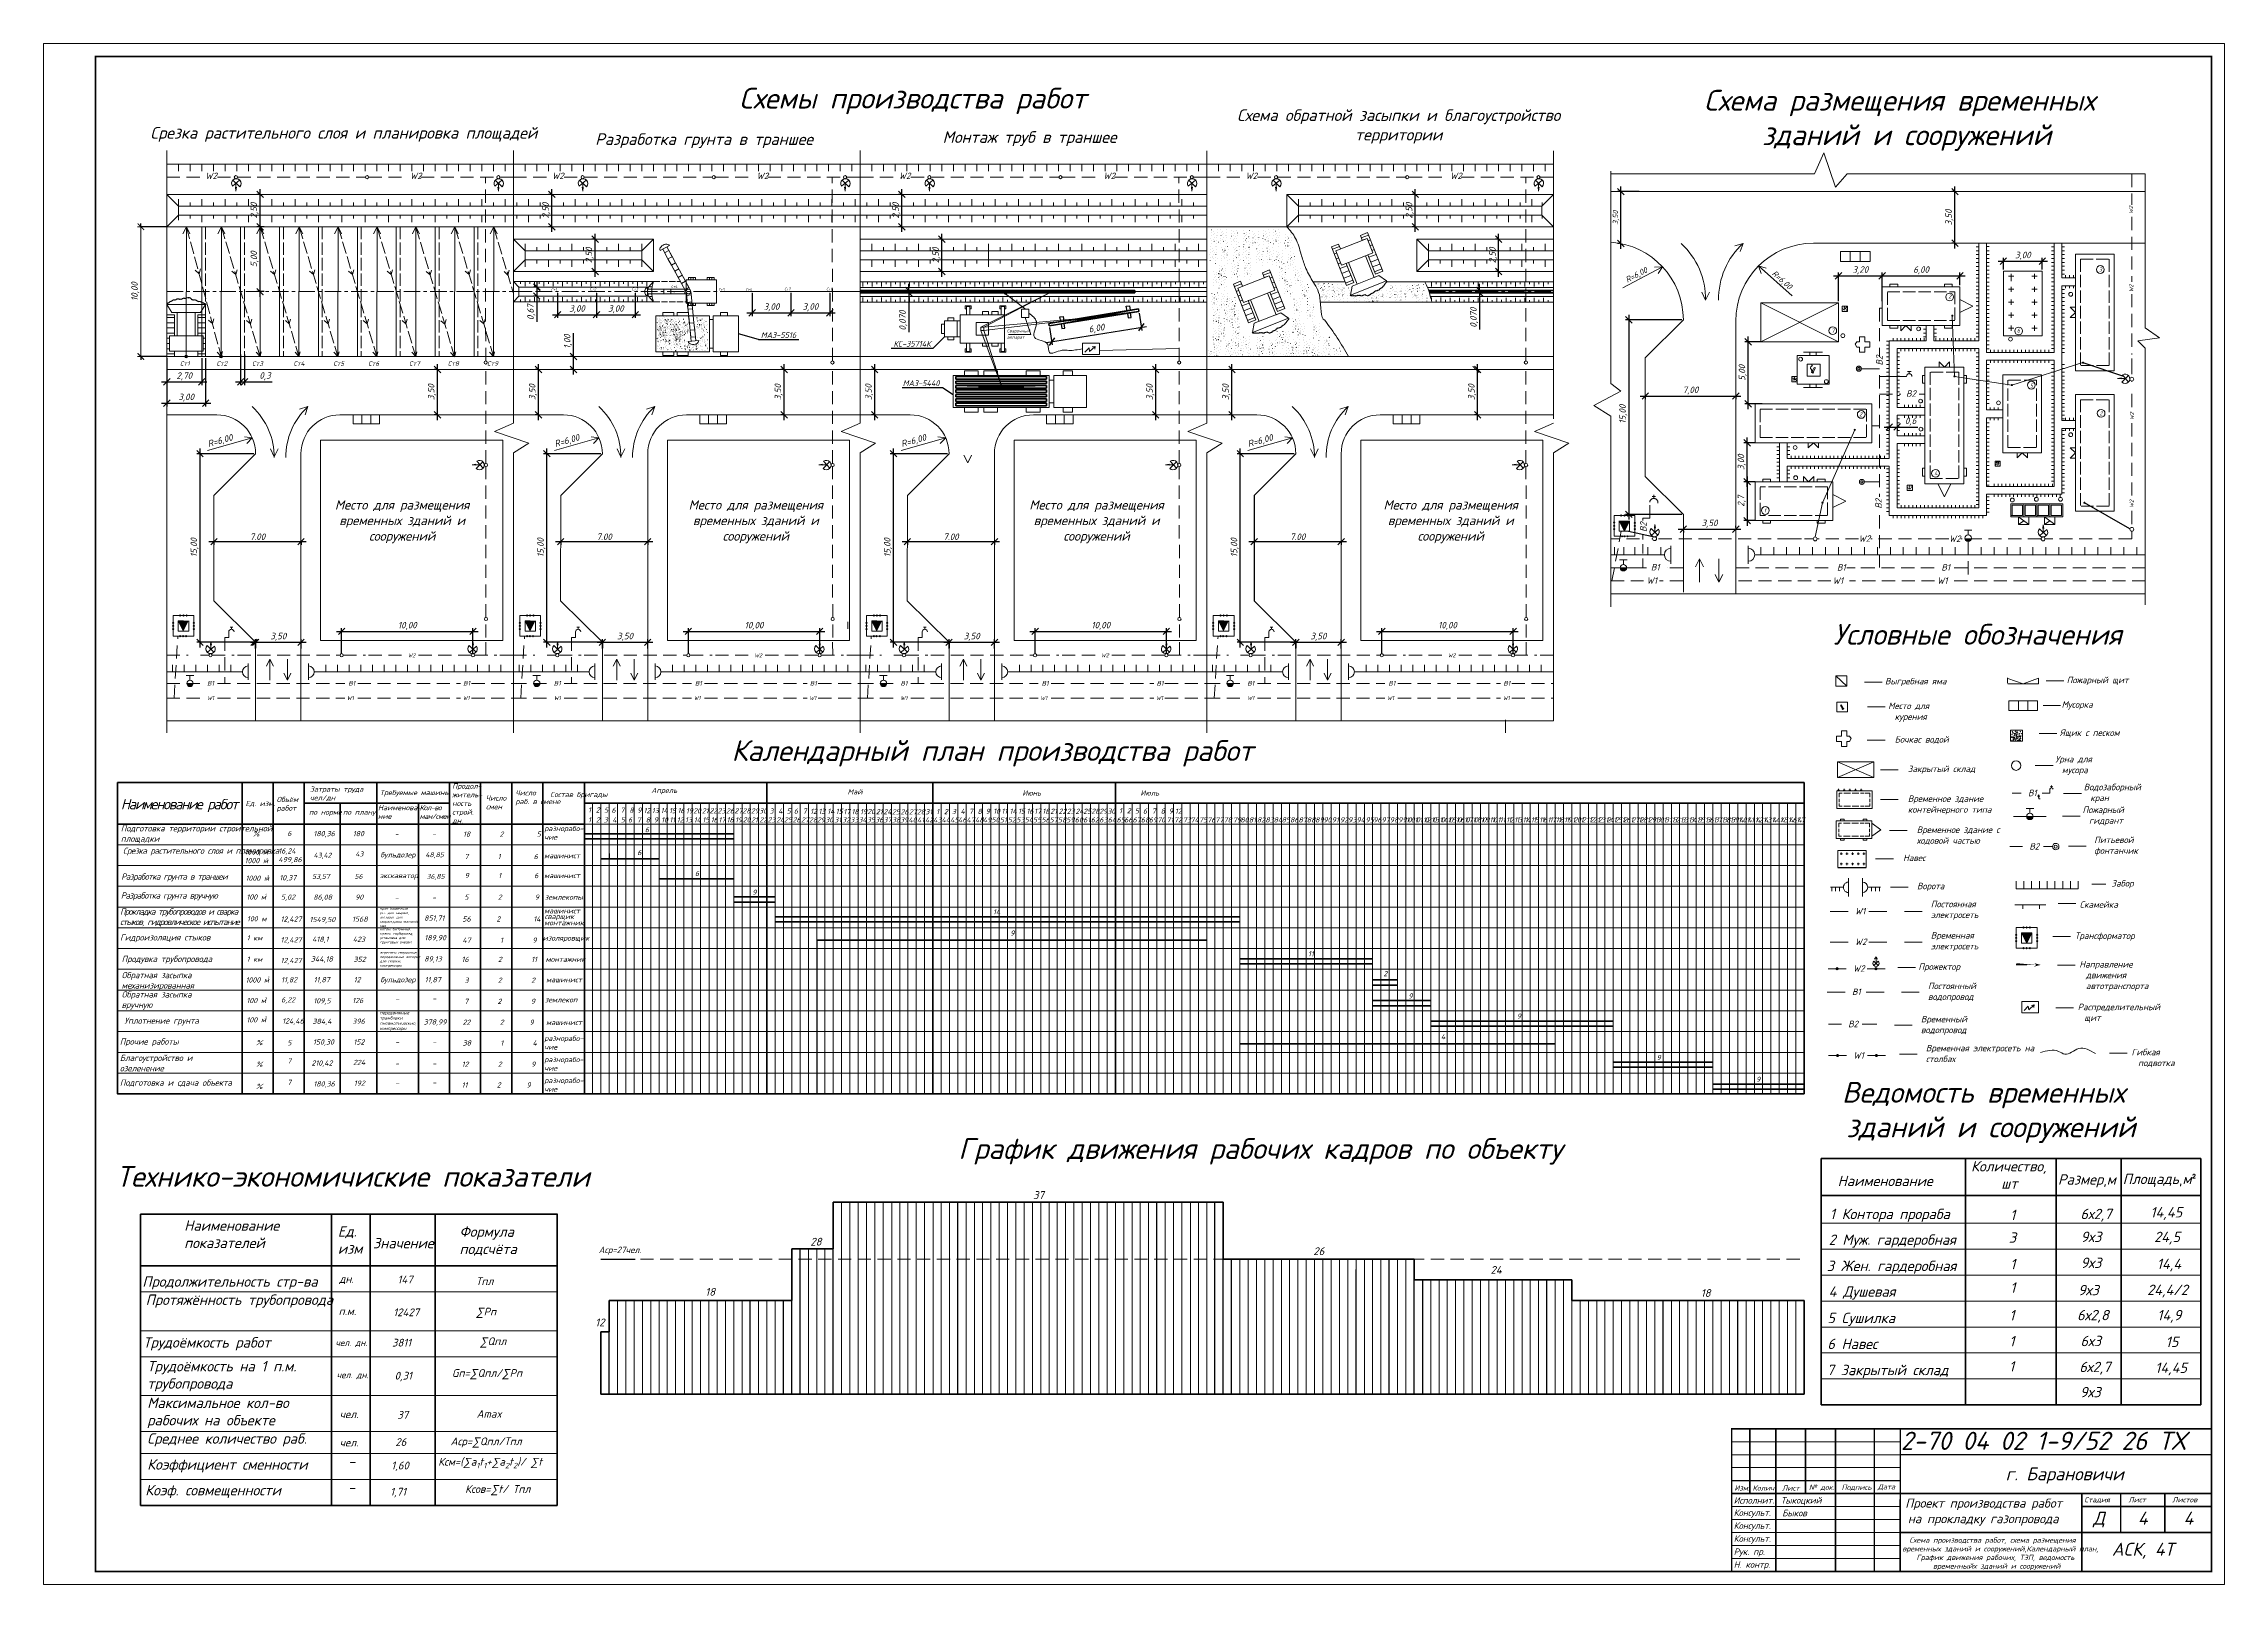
# Model space of a CAD drawing. Header units: millimetres. Extents: x 27137 to 30937, y -4667 to -569.
# Drawn here: x 29377 to 30218, y -3328 to -2734 of the extents above; entities that cross this region are included whole.
import ezdxf

# ---------------------------------------------------------------- set-up
doc = ezdxf.new("R2010")
doc.units = ezdxf.units.MM
doc.header["$LTSCALE"] = 0.4
for name, pattern in [('ACAD_ISO02W100', [15, 12, -3]), ('осевая', [50.8, 31.75, -6.35, 6.35, -6.35]), ('штриховаяX2', [38.1, 25.4, -12.7])]:
    doc.linetypes.add(name, pattern=pattern)
doc.layers.add('здания', color=7, linetype='Continuous', lineweight=40)
doc.layers.add('Слой1', color=3, linetype='Continuous')
doc.styles.add('is', font='isocpeui.ttf', dxfattribs={"height": 3.5})
doc.styles.add('Isocpeur', font='isocpeui.ttf', dxfattribs={"height": 2.5})
doc.styles.get("Standard").update_dxf_attribs({"font": 'isocpeui.ttf', "height": 2.5})
doc.styles.add('группа', font='isocpeui.ttf')
doc.dimstyles.new('06', dxfattribs={"dimtxt": 2.5, "dimasz": 2.5, "dimexe": 1.25, "dimexo": 0.625, "dimtad": 1, "dimdec": 0, "dimlfac": 200, "dimtxsty": 'Standard', "dimblk": 'OBLIQUE', "dimcen": 2.5, "dimdle": 2, "dimadec": 0, "dimazin": 0, "dimtfac": 1, "dimtdec": 0, "dimtmove": 0, "dimatfit": 3, "dimldrblk": 'OBLIQUE', "dimfxl": 1, "dimarcsym": 0})

# ---------------------------------------------------------------- blocks, each defined once
blk = doc.blocks.new('_Oblique')
at = {"color": 0, "linetype": 'ByBlock', "lineweight": -2}
blk.add_line((-0.5, -0.5), (0.5, 0.5), dxfattribs=at)
blk = doc.blocks.new('*D551')
at = {"color": 0, "lineweight": -2, "transparency": 16777216}
for p, q in [((29529.12, -2879.23), (29529.12, -2857.73)), ((29528.49, -2859.73), (29527.87, -2859.73)), ((29528.49, -2877.23), (29527.87, -2877.23))]:
    blk.add_line(p, q, dxfattribs=at)
at = {"layer": 'Defpoints', "color": 0, "transparency": 16777216}
for p in [(29529.12, -2859.73), (29529.12, -2859.73), (29529.12, -2877.23)]:
    blk.add_point(p, dxfattribs=at)
at = {"color": 0, "lineweight": -2, "transparency": 16777216, "xscale": 2.5, "yscale": 2.5, "zscale": 2.5}
for p, rotation in [((29529.12, -2859.73), 90), ((29529.12, -2877.23), 270)]:
    blk.add_blockref('_Oblique', p, dxfattribs=dict(at, rotation=rotation))
at = {"color": 0, "lineweight": 15, "transparency": 16777216, "insert": (29526.99, -2868.48), "char_height": 2.5, "attachment_point": 5, "rotation": 90, "style": 'Isocpeur'}
blk.add_mtext('3,50', dxfattribs=at)
blk = doc.blocks.new('*D513')
at = {"color": 0, "lineweight": -2, "transparency": 16777216}
for p, q in [((29453.23, -2853.97), (29453.23, -2865.73)), ((29454.73, -2853.97), (29454.73, -2865.73)), ((29451.23, -2864.48), (29454.73, -2864.48)), ((29454.73, -2864.48), (29465.38, -2864.48))]:
    blk.add_line(p, q, dxfattribs=at)
at = {"layer": 'Defpoints', "color": 0, "transparency": 16777216}
for p in [(29453.23, -2853.35), (29454.73, -2853.35), (29454.73, -2864.48)]:
    blk.add_point(p, dxfattribs=at)
at = {"color": 0, "lineweight": -2, "transparency": 16777216, "xscale": 2.5, "yscale": 2.5, "zscale": 2.5, "rotation": 180}
blk.add_blockref('_Oblique', (29453.23, -2864.48), dxfattribs=at)
at = {"color": 0, "lineweight": -2, "transparency": 16777216, "xscale": 2.5, "yscale": 2.5, "zscale": 2.5}
blk.add_blockref('_Oblique', (29454.73, -2864.48), dxfattribs=at)
at = {"color": 0, "lineweight": 15, "transparency": 16777216, "insert": (29462.61, -2862.36), "char_height": 2.5, "attachment_point": 5, "style": 'Isocpeur'}
blk.add_mtext('0,3', dxfattribs=at)
blk = doc.blocks.new('*D552')
at = {"color": 0, "lineweight": -2, "transparency": 16777216}
for p, q in [((29424.73, -2855.35), (29424.73, -2873.97)), ((29439.72, -2855.35), (29439.72, -2873.97)), ((29422.73, -2872.72), (29441.72, -2872.72))]:
    blk.add_line(p, q, dxfattribs=at)
at = {"layer": 'Defpoints', "color": 0, "transparency": 16777216}
for p in [(29424.73, -2854.73), (29439.72, -2854.73), (29439.72, -2872.72)]:
    blk.add_point(p, dxfattribs=at)
at = {"color": 0, "lineweight": -2, "transparency": 16777216, "xscale": 2.5, "yscale": 2.5, "zscale": 2.5, "rotation": 180}
blk.add_blockref('_Oblique', (29424.73, -2872.72), dxfattribs=at)
at = {"color": 0, "lineweight": -2, "transparency": 16777216, "xscale": 2.5, "yscale": 2.5, "zscale": 2.5}
blk.add_blockref('_Oblique', (29439.72, -2872.72), dxfattribs=at)
at = {"color": 0, "lineweight": 15, "transparency": 16777216, "insert": (29432.22, -2870.59), "char_height": 2.5, "attachment_point": 5, "style": 'Isocpeur'}
blk.add_mtext('3,00', dxfattribs=at)
blk = doc.blocks.new('*D553')
at = {"color": 0, "lineweight": -2, "transparency": 16777216}
for p, q in [((29424.73, -2855.35), (29424.73, -2865.78)), ((29438.22, -2855.35), (29438.22, -2865.78)), ((29422.73, -2864.53), (29440.22, -2864.53))]:
    blk.add_line(p, q, dxfattribs=at)
at = {"layer": 'Defpoints', "color": 0, "transparency": 16777216}
for p in [(29424.73, -2854.73), (29438.22, -2854.73), (29438.22, -2864.53)]:
    blk.add_point(p, dxfattribs=at)
at = {"color": 0, "lineweight": -2, "transparency": 16777216, "xscale": 2.5, "yscale": 2.5, "zscale": 2.5, "rotation": 180}
blk.add_blockref('_Oblique', (29424.73, -2864.53), dxfattribs=at)
at = {"color": 0, "lineweight": -2, "transparency": 16777216, "xscale": 2.5, "yscale": 2.5, "zscale": 2.5}
blk.add_blockref('_Oblique', (29438.22, -2864.53), dxfattribs=at)
at = {"color": 0, "lineweight": 15, "transparency": 16777216, "insert": (29431.47, -2862.4), "char_height": 2.5, "attachment_point": 5, "style": 'Isocpeur'}
blk.add_mtext('2,70', dxfattribs=at)
blk = doc.blocks.new('*D514')
at = {"color": 0, "lineweight": -2, "transparency": 16777216}
for p, q in [((29462.26, -2804.73), (29459.47, -2804.73)), ((29460.72, -2831.73), (29460.72, -2802.73)), ((29462.26, -2829.73), (29459.47, -2829.73))]:
    blk.add_line(p, q, dxfattribs=at)
at = {"layer": 'Defpoints', "color": 0, "transparency": 16777216}
for p in [(29460.72, -2804.73), (29462.89, -2804.73), (29462.89, -2829.73)]:
    blk.add_point(p, dxfattribs=at)
at = {"color": 0, "lineweight": -2, "transparency": 16777216, "xscale": 2.5, "yscale": 2.5, "zscale": 2.5}
for p, rotation in [((29460.72, -2804.73), 90), ((29460.72, -2829.73), 270)]:
    blk.add_blockref('_Oblique', p, dxfattribs=dict(at, rotation=rotation))
at = {"color": 0, "lineweight": 15, "transparency": 16777216, "insert": (29458.59, -2817.23), "char_height": 2.5, "attachment_point": 5, "rotation": 90, "style": 'Isocpeur'}
blk.add_mtext('5,00', dxfattribs=at)
blk = doc.blocks.new('*D515')
at = {"color": 0, "lineweight": -2, "transparency": 16777216}
for p, q in [((29460.73, -2806.73), (29460.73, -2790.23)), ((29460.1, -2792.23), (29459.48, -2792.23)), ((29460.1, -2804.73), (29459.48, -2804.73))]:
    blk.add_line(p, q, dxfattribs=at)
at = {"layer": 'Defpoints', "color": 0, "transparency": 16777216}
for p in [(29460.73, -2792.23), (29460.73, -2792.23), (29460.73, -2804.73)]:
    blk.add_point(p, dxfattribs=at)
at = {"color": 0, "lineweight": -2, "transparency": 16777216, "xscale": 2.5, "yscale": 2.5, "zscale": 2.5}
for p, rotation in [((29460.73, -2792.23), 90), ((29460.73, -2804.73), 270)]:
    blk.add_blockref('_Oblique', p, dxfattribs=dict(at, rotation=rotation))
at = {"color": 0, "lineweight": 15, "transparency": 16777216, "insert": (29458.6, -2798.48), "char_height": 2.5, "attachment_point": 5, "rotation": 90, "style": 'Isocpeur'}
blk.add_mtext('2,50', dxfattribs=at)
blk = doc.blocks.new('*D516')
at = {"color": 0, "lineweight": -2, "transparency": 16777216}
for p, q in [((29573.23, -2806.73), (29573.23, -2790.23)), ((29572.6, -2792.23), (29571.98, -2792.23)), ((29572.6, -2804.73), (29571.98, -2804.73))]:
    blk.add_line(p, q, dxfattribs=at)
at = {"layer": 'Defpoints', "color": 0, "transparency": 16777216}
for p in [(29573.23, -2792.23), (29573.23, -2792.23), (29573.23, -2804.73)]:
    blk.add_point(p, dxfattribs=at)
at = {"color": 0, "lineweight": -2, "transparency": 16777216, "xscale": 2.5, "yscale": 2.5, "zscale": 2.5}
for p, rotation in [((29573.23, -2792.23), 90), ((29573.23, -2804.73), 270)]:
    blk.add_blockref('_Oblique', p, dxfattribs=dict(at, rotation=rotation))
at = {"color": 0, "lineweight": 15, "transparency": 16777216, "insert": (29571.1, -2798.48), "char_height": 2.5, "attachment_point": 5, "rotation": 90, "style": 'Isocpeur'}
blk.add_mtext('2,50', dxfattribs=at)
blk = doc.blocks.new('*D554')
at = {"color": 0, "lineweight": -2, "transparency": 16777216}
for p, q in [((29575.44, -2830.36), (29575.45, -2839.88)), ((29590.43, -2830.35), (29590.44, -2839.87)), ((29573.45, -2838.64), (29592.43, -2838.62))]:
    blk.add_line(p, q, dxfattribs=at)
at = {"layer": 'Defpoints', "color": 0, "transparency": 16777216}
for p in [(29575.44, -2829.74), (29590.43, -2829.73), (29590.43, -2838.62)]:
    blk.add_point(p, dxfattribs=at)
at = {"color": 0, "lineweight": -2, "transparency": 16777216, "xscale": 2.5, "yscale": 2.5, "zscale": 2.5}
for p, rotation in [((29575.45, -2838.63), 180.0424897581809), ((29590.43, -2838.62), 0.04248975818089688)]:
    blk.add_blockref('_Oblique', p, dxfattribs=dict(at, rotation=rotation))
at = {"color": 0, "lineweight": 15, "transparency": 16777216, "insert": (29582.94, -2834.42), "char_height": 2.5, "attachment_point": 5, "rotation": 0.04249, "style": 'Isocpeur'}
blk.add_mtext('\\P3,00', dxfattribs=at)
blk = doc.blocks.new('*D517')
at = {"color": 0, "lineweight": -2, "transparency": 16777216}
for p, q in [((29590.43, -2830.35), (29590.44, -2839.87)), ((29605.41, -2830.34), (29605.42, -2839.86)), ((29588.43, -2838.62), (29607.42, -2838.61))]:
    blk.add_line(p, q, dxfattribs=at)
at = {"layer": 'Defpoints', "color": 0, "transparency": 16777216}
for p in [(29590.43, -2829.73), (29605.41, -2829.72), (29605.42, -2838.61)]:
    blk.add_point(p, dxfattribs=at)
at = {"color": 0, "lineweight": -2, "transparency": 16777216, "xscale": 2.5, "yscale": 2.5, "zscale": 2.5}
for p, rotation in [((29590.43, -2838.62), 180.0424897581809), ((29605.42, -2838.61), 0.04248975818089688)]:
    blk.add_blockref('_Oblique', p, dxfattribs=dict(at, rotation=rotation))
at = {"color": 0, "lineweight": 15, "transparency": 16777216, "insert": (29597.92, -2834.41), "char_height": 2.5, "attachment_point": 5, "rotation": 0.04249, "style": 'Isocpeur'}
blk.add_mtext('\\P3,00', dxfattribs=at)
blk = doc.blocks.new('*D518')
at = {"color": 0, "lineweight": -2, "transparency": 16777216}
for p, q in [((29713.85, -2829.23), (29709.63, -2829.23)), ((29713.85, -2830.23), (29709.63, -2830.23)), ((29710.88, -2829.23), (29710.88, -2826.73)), ((29710.88, -2829.23), (29710.88, -2830.23)), ((29710.88, -2830.23), (29710.88, -2845.4))]:
    blk.add_line(p, q, dxfattribs=at)
at = {"layer": 'Defpoints', "color": 0, "transparency": 16777216}
for p in [(29710.88, -2830.23), (29714.47, -2829.23), (29714.47, -2830.23)]:
    blk.add_point(p, dxfattribs=at)
at = {"color": 0, "lineweight": -2, "transparency": 16777216, "xscale": 2.5, "yscale": 2.5, "zscale": 2.5}
for p, rotation in [((29710.88, -2829.23), 270), ((29710.88, -2830.23), 90)]:
    blk.add_blockref('_Oblique', p, dxfattribs=dict(at, rotation=rotation))
at = {"color": 0, "lineweight": 15, "transparency": 16777216, "insert": (29708.75, -2840.86), "char_height": 2.5, "attachment_point": 5, "rotation": 90, "style": 'Isocpeur'}
blk.add_mtext('0,070', dxfattribs=at)
blk = doc.blocks.new('*D519')
at = {"color": 0, "lineweight": -2, "transparency": 16777216}
for p, q in [((29708.23, -2806.73), (29708.23, -2790.23)), ((29707.6, -2792.23), (29706.98, -2792.23)), ((29707.6, -2804.73), (29706.98, -2804.73))]:
    blk.add_line(p, q, dxfattribs=at)
at = {"layer": 'Defpoints', "color": 0, "transparency": 16777216}
for p in [(29708.23, -2792.23), (29708.23, -2792.23), (29708.23, -2804.73)]:
    blk.add_point(p, dxfattribs=at)
at = {"color": 0, "lineweight": -2, "transparency": 16777216, "xscale": 2.5, "yscale": 2.5, "zscale": 2.5}
for p, rotation in [((29708.23, -2792.23), 90), ((29708.23, -2804.73), 270)]:
    blk.add_blockref('_Oblique', p, dxfattribs=dict(at, rotation=rotation))
at = {"color": 0, "lineweight": 15, "transparency": 16777216, "insert": (29706.1, -2798.48), "char_height": 2.5, "attachment_point": 5, "rotation": 90, "style": 'Isocpeur'}
blk.add_mtext('2,50', dxfattribs=at)
blk = doc.blocks.new('*D520')
at = {"color": 0, "lineweight": -2, "transparency": 16777216}
for p, q in [((29906.23, -2806.73), (29906.23, -2790.23)), ((29905.6, -2792.23), (29904.98, -2792.23)), ((29905.6, -2804.73), (29904.98, -2804.73))]:
    blk.add_line(p, q, dxfattribs=at)
at = {"layer": 'Defpoints', "color": 0, "transparency": 16777216}
for p in [(29906.23, -2792.23), (29906.23, -2792.23), (29906.23, -2804.73)]:
    blk.add_point(p, dxfattribs=at)
at = {"color": 0, "lineweight": -2, "transparency": 16777216, "xscale": 2.5, "yscale": 2.5, "zscale": 2.5}
for p, rotation in [((29906.23, -2792.23), 90), ((29906.23, -2804.73), 270)]:
    blk.add_blockref('_Oblique', p, dxfattribs=dict(at, rotation=rotation))
at = {"color": 0, "lineweight": 15, "transparency": 16777216, "insert": (29904.1, -2798.48), "char_height": 2.5, "attachment_point": 5, "rotation": 90, "style": 'Isocpeur'}
blk.add_mtext('2,50', dxfattribs=at)
blk = doc.blocks.new('*D521')
at = {"color": 0, "lineweight": -2, "transparency": 16777216}
for p, q in [((29492.17, -2969.28), (29492.17, -2959.46)), ((29542.81, -2969.28), (29542.81, -2959.46)), ((29490.17, -2960.71), (29544.81, -2960.71))]:
    blk.add_line(p, q, dxfattribs=at)
at = {"layer": 'Defpoints', "color": 0, "transparency": 16777216}
for p in [(29542.81, -2960.71), (29492.17, -2969.9), (29542.81, -2969.9)]:
    blk.add_point(p, dxfattribs=at)
at = {"color": 0, "lineweight": -2, "transparency": 16777216, "xscale": 2.5, "yscale": 2.5, "zscale": 2.5, "rotation": 180}
blk.add_blockref('_Oblique', (29492.17, -2960.71), dxfattribs=at)
at = {"color": 0, "lineweight": -2, "transparency": 16777216, "xscale": 2.5, "yscale": 2.5, "zscale": 2.5}
blk.add_blockref('_Oblique', (29542.81, -2960.71), dxfattribs=at)
at = {"color": 0, "lineweight": 15, "transparency": 16777216, "insert": (29517.49, -2958.58), "char_height": 2.5, "attachment_point": 5, "style": 'Isocpeur'}
blk.add_mtext('10,00', dxfattribs=at)
blk = doc.blocks.new('*D522')
at = {"color": 0, "lineweight": -2, "transparency": 16777216}
for p, q in [((29457, -2964.93), (29478.5, -2964.93)), ((29459, -2967.33), (29459, -2963.68)), ((29476.5, -2967.33), (29476.5, -2963.68))]:
    blk.add_line(p, q, dxfattribs=at)
at = {"layer": 'Defpoints', "color": 0, "transparency": 16777216}
for p in [(29459, -2967.95), (29476.5, -2964.93), (29476.5, -2967.95)]:
    blk.add_point(p, dxfattribs=at)
at = {"color": 0, "lineweight": -2, "transparency": 16777216, "xscale": 2.5, "yscale": 2.5, "zscale": 2.5, "rotation": 180}
blk.add_blockref('_Oblique', (29459, -2964.93), dxfattribs=at)
at = {"color": 0, "lineweight": -2, "transparency": 16777216, "xscale": 2.5, "yscale": 2.5, "zscale": 2.5}
blk.add_blockref('_Oblique', (29476.5, -2964.93), dxfattribs=at)
at = {"color": 0, "lineweight": 15, "transparency": 16777216, "insert": (29467.75, -2962.8), "char_height": 2.5, "attachment_point": 5, "style": 'Isocpeur'}
blk.add_mtext('3,50', dxfattribs=at)
blk = doc.blocks.new('*D523')
at = {"color": 0, "lineweight": -2, "transparency": 16777216}
for p, q in [((30113.69, -2791.18), (30113.07, -2791.18)), ((30114.32, -2813.05), (30114.32, -2789.18)), ((30113.69, -2811.05), (30113.07, -2811.05))]:
    blk.add_line(p, q, dxfattribs=at)
at = {"layer": 'Defpoints', "color": 0, "transparency": 16777216}
for p in [(30114.32, -2791.18), (30114.32, -2791.18), (30114.32, -2811.05)]:
    blk.add_point(p, dxfattribs=at)
at = {"color": 0, "lineweight": -2, "transparency": 16777216, "xscale": 2.5, "yscale": 2.5, "zscale": 2.5}
for p, rotation in [((30114.32, -2791.18), 90), ((30114.32, -2811.05), 270)]:
    blk.add_blockref('_Oblique', p, dxfattribs=dict(at, rotation=rotation))
at = {"color": 0, "lineweight": 15, "transparency": 16777216, "insert": (30112.19, -2801.12), "char_height": 2.5, "attachment_point": 5, "rotation": 90, "style": 'Isocpeur'}
blk.add_mtext('3,50', dxfattribs=at)
blk = doc.blocks.new('*D524')
at = {"color": 0, "lineweight": -2, "transparency": 16777216}
for p, q in [((29992.55, -2791.18), (29984.21, -2791.18)), ((29985.46, -2813.19), (29985.46, -2789.18)), ((29984.83, -2811.19), (29984.21, -2811.19))]:
    blk.add_line(p, q, dxfattribs=at)
at = {"layer": 'Defpoints', "color": 0, "transparency": 16777216}
for p in [(29985.46, -2791.18), (29993.17, -2791.18), (29985.46, -2811.19)]:
    blk.add_point(p, dxfattribs=at)
at = {"color": 0, "lineweight": -2, "transparency": 16777216, "xscale": 2.5, "yscale": 2.5, "zscale": 2.5}
for p, rotation in [((29985.46, -2791.18), 90), ((29985.46, -2811.19), 270)]:
    blk.add_blockref('_Oblique', p, dxfattribs=dict(at, rotation=rotation))
at = {"color": 0, "lineweight": 15, "transparency": 16777216, "insert": (29983.63, -2801.19), "char_height": 2.5, "attachment_point": 5, "rotation": 90, "style": 'Isocpeur'}
blk.add_mtext('{\\H0.8x;3,50}', dxfattribs=at)
blk = doc.blocks.new('*D525')
at = {"color": 0, "lineweight": -2, "transparency": 16777216}
for p, q in [((30008.96, -2840.61), (29987.3, -2840.61)), ((29988.55, -2838.61), (29988.55, -2917.61)), ((30008.96, -2915.61), (29987.3, -2915.61))]:
    blk.add_line(p, q, dxfattribs=at)
at = {"layer": 'Defpoints', "color": 0, "transparency": 16777216}
for p in [(30009.59, -2840.61), (29988.55, -2915.61), (30009.59, -2915.61)]:
    blk.add_point(p, dxfattribs=at)
at = {"color": 0, "lineweight": -2, "transparency": 16777216, "xscale": 2.5, "yscale": 2.5, "zscale": 2.5}
for p, rotation in [((29988.55, -2840.61), 90), ((29988.55, -2915.61), 270)]:
    blk.add_blockref('_Oblique', p, dxfattribs=dict(at, rotation=rotation))
at = {"color": 0, "lineweight": 15, "transparency": 16777216, "insert": (29986.43, -2876.99), "char_height": 2.5, "attachment_point": 5, "rotation": 90, "style": 'Isocpeur'}
blk.add_mtext('15,00', dxfattribs=at)
blk = doc.blocks.new('*D526')
at = {"color": 0, "lineweight": -2, "transparency": 16777216}
for p, q in [((29723.65, -2823.98), (29723.65, -2807.48)), ((29723.03, -2809.48), (29722.4, -2809.48)), ((29723.03, -2821.98), (29722.4, -2821.98))]:
    blk.add_line(p, q, dxfattribs=at)
at = {"layer": 'Defpoints', "color": 0, "transparency": 16777216}
for p in [(29723.65, -2809.48), (29723.65, -2809.48), (29723.65, -2821.98)]:
    blk.add_point(p, dxfattribs=at)
at = {"color": 0, "lineweight": -2, "transparency": 16777216, "xscale": 2.5, "yscale": 2.5, "zscale": 2.5}
for p, rotation in [((29723.65, -2809.48), 90), ((29723.65, -2821.98), 270)]:
    blk.add_blockref('_Oblique', p, dxfattribs=dict(at, rotation=rotation))
at = {"color": 0, "lineweight": 15, "transparency": 16777216, "insert": (29721.53, -2815.73), "char_height": 2.5, "attachment_point": 5, "rotation": 90, "style": 'Isocpeur'}
blk.add_mtext('2,50', dxfattribs=at)
blk = doc.blocks.new('*D527')
at = {"color": 0, "lineweight": -2, "transparency": 16777216}
for p, q in [((29589.94, -2823.98), (29589.94, -2807.48)), ((29589.31, -2809.48), (29588.69, -2809.48)), ((29589.31, -2821.98), (29588.69, -2821.98))]:
    blk.add_line(p, q, dxfattribs=at)
at = {"layer": 'Defpoints', "color": 0, "transparency": 16777216}
for p in [(29589.94, -2809.48), (29589.94, -2809.48), (29589.94, -2821.98)]:
    blk.add_point(p, dxfattribs=at)
at = {"color": 0, "lineweight": -2, "transparency": 16777216, "xscale": 2.5, "yscale": 2.5, "zscale": 2.5}
for p, rotation in [((29589.94, -2809.48), 90), ((29589.94, -2821.98), 270)]:
    blk.add_blockref('_Oblique', p, dxfattribs=dict(at, rotation=rotation))
at = {"color": 0, "lineweight": 15, "transparency": 16777216, "insert": (29587.81, -2815.73), "char_height": 2.5, "attachment_point": 5, "rotation": 90, "style": 'Isocpeur'}
blk.add_mtext('2,50', dxfattribs=at)
blk = doc.blocks.new('*D528')
at = {"color": 0, "lineweight": -2, "transparency": 16777216}
for p, q in [((29938.36, -2823.98), (29938.36, -2807.48)), ((29937.74, -2809.48), (29937.11, -2809.48)), ((29937.74, -2821.98), (29937.11, -2821.98))]:
    blk.add_line(p, q, dxfattribs=at)
at = {"layer": 'Defpoints', "color": 0, "transparency": 16777216}
for p in [(29938.36, -2809.48), (29938.36, -2809.48), (29938.36, -2821.98)]:
    blk.add_point(p, dxfattribs=at)
at = {"color": 0, "lineweight": -2, "transparency": 16777216, "xscale": 2.5, "yscale": 2.5, "zscale": 2.5}
for p, rotation in [((29938.36, -2809.48), 90), ((29938.36, -2821.98), 270)]:
    blk.add_blockref('_Oblique', p, dxfattribs=dict(at, rotation=rotation))
at = {"color": 0, "lineweight": 15, "transparency": 16777216, "insert": (29936.24, -2815.73), "char_height": 2.5, "attachment_point": 5, "rotation": 90, "style": 'Isocpeur'}
blk.add_mtext('2,50', dxfattribs=at)
blk = doc.blocks.new('*D529')
at = {"color": 0, "lineweight": -2, "transparency": 16777216}
for p, q in [((29992.9, -2869.97), (30031.81, -2869.97)), ((29994.9, -2870.2), (29994.9, -2871.22)), ((30029.81, -2870.2), (30029.81, -2871.22))]:
    blk.add_line(p, q, dxfattribs=at)
at = {"layer": 'Defpoints', "color": 0, "transparency": 16777216}
for p in [(29994.9, -2869.57), (30029.81, -2869.57), (30029.81, -2869.97)]:
    blk.add_point(p, dxfattribs=at)
at = {"color": 0, "lineweight": -2, "transparency": 16777216, "xscale": 2.5, "yscale": 2.5, "zscale": 2.5, "rotation": 180}
blk.add_blockref('_Oblique', (29994.9, -2869.97), dxfattribs=at)
at = {"color": 0, "lineweight": -2, "transparency": 16777216, "xscale": 2.5, "yscale": 2.5, "zscale": 2.5}
blk.add_blockref('_Oblique', (30029.81, -2869.97), dxfattribs=at)
at = {"color": 0, "lineweight": 15, "transparency": 16777216, "insert": (30012.36, -2867.85), "char_height": 2.5, "attachment_point": 5, "style": 'Isocpeur'}
blk.add_mtext('7,00', dxfattribs=at)
blk = doc.blocks.new('*D555')
at = {"color": 0, "lineweight": -2, "transparency": 16777216}
for p, q in [((29662.83, -2879.23), (29662.83, -2857.73)), ((29662.2, -2859.73), (29661.58, -2859.73)), ((29662.2, -2877.23), (29661.58, -2877.23))]:
    blk.add_line(p, q, dxfattribs=at)
at = {"layer": 'Defpoints', "color": 0, "transparency": 16777216}
for p in [(29662.83, -2859.73), (29662.83, -2859.73), (29662.83, -2877.23)]:
    blk.add_point(p, dxfattribs=at)
at = {"color": 0, "lineweight": -2, "transparency": 16777216, "xscale": 2.5, "yscale": 2.5, "zscale": 2.5}
for p, rotation in [((29662.83, -2859.73), 90), ((29662.83, -2877.23), 270)]:
    blk.add_blockref('_Oblique', p, dxfattribs=dict(at, rotation=rotation))
at = {"color": 0, "lineweight": 15, "transparency": 16777216, "insert": (29660.7, -2868.48), "char_height": 2.5, "attachment_point": 5, "rotation": 90, "style": 'Isocpeur'}
blk.add_mtext('3,50', dxfattribs=at)
blk = doc.blocks.new('*D530')
at = {"color": 0, "lineweight": -2, "transparency": 16777216}
for p, q in [((29625.89, -2969.28), (29625.89, -2959.46)), ((29676.52, -2969.28), (29676.52, -2959.46)), ((29623.89, -2960.71), (29678.52, -2960.71))]:
    blk.add_line(p, q, dxfattribs=at)
at = {"layer": 'Defpoints', "color": 0, "transparency": 16777216}
for p in [(29676.52, -2960.71), (29625.89, -2969.9), (29676.52, -2969.9)]:
    blk.add_point(p, dxfattribs=at)
at = {"color": 0, "lineweight": -2, "transparency": 16777216, "xscale": 2.5, "yscale": 2.5, "zscale": 2.5, "rotation": 180}
blk.add_blockref('_Oblique', (29625.89, -2960.71), dxfattribs=at)
at = {"color": 0, "lineweight": -2, "transparency": 16777216, "xscale": 2.5, "yscale": 2.5, "zscale": 2.5}
blk.add_blockref('_Oblique', (29676.52, -2960.71), dxfattribs=at)
at = {"color": 0, "lineweight": 15, "transparency": 16777216, "insert": (29651.2, -2958.58), "char_height": 2.5, "attachment_point": 5, "style": 'Isocpeur'}
blk.add_mtext('10,00', dxfattribs=at)
blk = doc.blocks.new('*D531')
at = {"color": 0, "lineweight": -2, "transparency": 16777216}
for p, q in [((29590.71, -2964.93), (29612.21, -2964.93)), ((29592.71, -2967.33), (29592.71, -2963.68)), ((29610.21, -2967.33), (29610.21, -2963.68))]:
    blk.add_line(p, q, dxfattribs=at)
at = {"layer": 'Defpoints', "color": 0, "transparency": 16777216}
for p in [(29592.71, -2967.95), (29610.21, -2964.93), (29610.21, -2967.95)]:
    blk.add_point(p, dxfattribs=at)
at = {"color": 0, "lineweight": -2, "transparency": 16777216, "xscale": 2.5, "yscale": 2.5, "zscale": 2.5, "rotation": 180}
blk.add_blockref('_Oblique', (29592.71, -2964.93), dxfattribs=at)
at = {"color": 0, "lineweight": -2, "transparency": 16777216, "xscale": 2.5, "yscale": 2.5, "zscale": 2.5}
blk.add_blockref('_Oblique', (29610.21, -2964.93), dxfattribs=at)
at = {"color": 0, "lineweight": 15, "transparency": 16777216, "insert": (29601.46, -2962.8), "char_height": 2.5, "attachment_point": 5, "style": 'Isocpeur'}
blk.add_mtext('3,50', dxfattribs=at)
blk = doc.blocks.new('*D556')
at = {"color": 0, "lineweight": -2, "transparency": 16777216}
for p, q in [((29662.83, -2879.23), (29662.83, -2857.73)), ((29662.2, -2859.73), (29661.58, -2859.73)), ((29662.2, -2877.23), (29661.58, -2877.23))]:
    blk.add_line(p, q, dxfattribs=at)
at = {"layer": 'Defpoints', "color": 0, "transparency": 16777216}
for p in [(29662.83, -2859.73), (29662.83, -2859.73), (29662.83, -2877.23)]:
    blk.add_point(p, dxfattribs=at)
at = {"color": 0, "lineweight": -2, "transparency": 16777216, "xscale": 2.5, "yscale": 2.5, "zscale": 2.5}
for p, rotation in [((29662.83, -2859.73), 90), ((29662.83, -2877.23), 270)]:
    blk.add_blockref('_Oblique', p, dxfattribs=dict(at, rotation=rotation))
at = {"color": 0, "lineweight": 15, "transparency": 16777216, "insert": (29660.7, -2868.48), "char_height": 2.5, "attachment_point": 5, "rotation": 90, "style": 'Isocpeur'}
blk.add_mtext('3,50', dxfattribs=at)
blk = doc.blocks.new('*D532')
at = {"color": 0, "lineweight": -2, "transparency": 16777216}
for p, q in [((29625.89, -2969.28), (29625.89, -2959.46)), ((29676.52, -2969.28), (29676.52, -2959.46)), ((29623.89, -2960.71), (29678.52, -2960.71))]:
    blk.add_line(p, q, dxfattribs=at)
at = {"layer": 'Defpoints', "color": 0, "transparency": 16777216}
for p in [(29676.52, -2960.71), (29625.89, -2969.9), (29676.52, -2969.9)]:
    blk.add_point(p, dxfattribs=at)
at = {"color": 0, "lineweight": -2, "transparency": 16777216, "xscale": 2.5, "yscale": 2.5, "zscale": 2.5, "rotation": 180}
blk.add_blockref('_Oblique', (29625.89, -2960.71), dxfattribs=at)
at = {"color": 0, "lineweight": -2, "transparency": 16777216, "xscale": 2.5, "yscale": 2.5, "zscale": 2.5}
blk.add_blockref('_Oblique', (29676.52, -2960.71), dxfattribs=at)
at = {"color": 0, "lineweight": 15, "transparency": 16777216, "insert": (29651.2, -2958.58), "char_height": 2.5, "attachment_point": 5, "style": 'Isocpeur'}
blk.add_mtext('10,00', dxfattribs=at)
blk = doc.blocks.new('*D533')
at = {"color": 0, "lineweight": -2, "transparency": 16777216}
for p, q in [((29590.71, -2964.93), (29612.21, -2964.93)), ((29592.71, -2967.33), (29592.71, -2963.68)), ((29610.21, -2967.33), (29610.21, -2963.68))]:
    blk.add_line(p, q, dxfattribs=at)
at = {"layer": 'Defpoints', "color": 0, "transparency": 16777216}
for p in [(29592.71, -2967.95), (29610.21, -2964.93), (29610.21, -2967.95)]:
    blk.add_point(p, dxfattribs=at)
at = {"color": 0, "lineweight": -2, "transparency": 16777216, "xscale": 2.5, "yscale": 2.5, "zscale": 2.5, "rotation": 180}
blk.add_blockref('_Oblique', (29592.71, -2964.93), dxfattribs=at)
at = {"color": 0, "lineweight": -2, "transparency": 16777216, "xscale": 2.5, "yscale": 2.5, "zscale": 2.5}
blk.add_blockref('_Oblique', (29610.21, -2964.93), dxfattribs=at)
at = {"color": 0, "lineweight": 15, "transparency": 16777216, "insert": (29601.46, -2962.8), "char_height": 2.5, "attachment_point": 5, "style": 'Isocpeur'}
blk.add_mtext('3,50', dxfattribs=at)
blk = doc.blocks.new('*D534')
at = {"color": 0, "lineweight": -2, "transparency": 16777216}
for p, q in [((29806.13, -2879.23), (29806.13, -2857.73)), ((29805.51, -2859.73), (29804.88, -2859.73)), ((29805.51, -2877.23), (29804.88, -2877.23))]:
    blk.add_line(p, q, dxfattribs=at)
at = {"layer": 'Defpoints', "color": 0, "transparency": 16777216}
for p in [(29806.13, -2859.73), (29806.13, -2859.73), (29806.13, -2877.23)]:
    blk.add_point(p, dxfattribs=at)
at = {"color": 0, "lineweight": -2, "transparency": 16777216, "xscale": 2.5, "yscale": 2.5, "zscale": 2.5}
for p, rotation in [((29806.13, -2859.73), 90), ((29806.13, -2877.23), 270)]:
    blk.add_blockref('_Oblique', p, dxfattribs=dict(at, rotation=rotation))
at = {"color": 0, "lineweight": 15, "transparency": 16777216, "insert": (29804.01, -2868.48), "char_height": 2.5, "attachment_point": 5, "rotation": 90, "style": 'Isocpeur'}
blk.add_mtext('3,50', dxfattribs=at)
blk = doc.blocks.new('*D535')
at = {"color": 0, "lineweight": -2, "transparency": 16777216}
for p, q in [((29759.6, -2969.28), (29759.6, -2959.46)), ((29810.24, -2969.28), (29810.24, -2959.46)), ((29757.6, -2960.71), (29812.24, -2960.71))]:
    blk.add_line(p, q, dxfattribs=at)
at = {"layer": 'Defpoints', "color": 0, "transparency": 16777216}
for p in [(29810.24, -2960.71), (29759.6, -2969.9), (29810.24, -2969.9)]:
    blk.add_point(p, dxfattribs=at)
at = {"color": 0, "lineweight": -2, "transparency": 16777216, "xscale": 2.5, "yscale": 2.5, "zscale": 2.5, "rotation": 180}
blk.add_blockref('_Oblique', (29759.6, -2960.71), dxfattribs=at)
at = {"color": 0, "lineweight": -2, "transparency": 16777216, "xscale": 2.5, "yscale": 2.5, "zscale": 2.5}
blk.add_blockref('_Oblique', (29810.24, -2960.71), dxfattribs=at)
at = {"color": 0, "lineweight": 15, "transparency": 16777216, "insert": (29784.92, -2958.58), "char_height": 2.5, "attachment_point": 5, "style": 'Isocpeur'}
blk.add_mtext('10,00', dxfattribs=at)
blk = doc.blocks.new('*D536')
at = {"color": 0, "lineweight": -2, "transparency": 16777216}
for p, q in [((29724.42, -2964.93), (29745.92, -2964.93)), ((29726.42, -2967.33), (29726.42, -2963.68)), ((29743.92, -2967.33), (29743.92, -2963.68))]:
    blk.add_line(p, q, dxfattribs=at)
at = {"layer": 'Defpoints', "color": 0, "transparency": 16777216}
for p in [(29726.42, -2967.95), (29743.92, -2964.93), (29743.92, -2967.95)]:
    blk.add_point(p, dxfattribs=at)
at = {"color": 0, "lineweight": -2, "transparency": 16777216, "xscale": 2.5, "yscale": 2.5, "zscale": 2.5, "rotation": 180}
blk.add_blockref('_Oblique', (29726.42, -2964.93), dxfattribs=at)
at = {"color": 0, "lineweight": -2, "transparency": 16777216, "xscale": 2.5, "yscale": 2.5, "zscale": 2.5}
blk.add_blockref('_Oblique', (29743.92, -2964.93), dxfattribs=at)
at = {"color": 0, "lineweight": 15, "transparency": 16777216, "insert": (29735.17, -2962.8), "char_height": 2.5, "attachment_point": 5, "style": 'Isocpeur'}
blk.add_mtext('3,50', dxfattribs=at)
blk = doc.blocks.new('*D537')
at = {"color": 0, "lineweight": -2, "transparency": 16777216}
for p, q in [((29806.13, -2879.23), (29806.13, -2857.73)), ((29805.51, -2859.73), (29804.88, -2859.73)), ((29805.51, -2877.23), (29804.88, -2877.23))]:
    blk.add_line(p, q, dxfattribs=at)
at = {"layer": 'Defpoints', "color": 0, "transparency": 16777216}
for p in [(29806.13, -2859.73), (29806.13, -2859.73), (29806.13, -2877.23)]:
    blk.add_point(p, dxfattribs=at)
at = {"color": 0, "lineweight": -2, "transparency": 16777216, "xscale": 2.5, "yscale": 2.5, "zscale": 2.5}
for p, rotation in [((29806.13, -2859.73), 90), ((29806.13, -2877.23), 270)]:
    blk.add_blockref('_Oblique', p, dxfattribs=dict(at, rotation=rotation))
at = {"color": 0, "lineweight": 15, "transparency": 16777216, "insert": (29804.01, -2868.48), "char_height": 2.5, "attachment_point": 5, "rotation": 90, "style": 'Isocpeur'}
blk.add_mtext('3,50', dxfattribs=at)
blk = doc.blocks.new('*D538')
at = {"color": 0, "lineweight": -2, "transparency": 16777216}
for p, q in [((29759.6, -2969.28), (29759.6, -2959.46)), ((29810.24, -2969.28), (29810.24, -2959.46)), ((29757.6, -2960.71), (29812.24, -2960.71))]:
    blk.add_line(p, q, dxfattribs=at)
at = {"layer": 'Defpoints', "color": 0, "transparency": 16777216}
for p in [(29810.24, -2960.71), (29759.6, -2969.9), (29810.24, -2969.9)]:
    blk.add_point(p, dxfattribs=at)
at = {"color": 0, "lineweight": -2, "transparency": 16777216, "xscale": 2.5, "yscale": 2.5, "zscale": 2.5, "rotation": 180}
blk.add_blockref('_Oblique', (29759.6, -2960.71), dxfattribs=at)
at = {"color": 0, "lineweight": -2, "transparency": 16777216, "xscale": 2.5, "yscale": 2.5, "zscale": 2.5}
blk.add_blockref('_Oblique', (29810.24, -2960.71), dxfattribs=at)
at = {"color": 0, "lineweight": 15, "transparency": 16777216, "insert": (29784.92, -2958.58), "char_height": 2.5, "attachment_point": 5, "style": 'Isocpeur'}
blk.add_mtext('10,00', dxfattribs=at)
blk = doc.blocks.new('*D539')
at = {"color": 0, "lineweight": -2, "transparency": 16777216}
for p, q in [((29724.42, -2964.93), (29745.92, -2964.93)), ((29726.42, -2967.33), (29726.42, -2963.68)), ((29743.92, -2967.33), (29743.92, -2963.68))]:
    blk.add_line(p, q, dxfattribs=at)
at = {"layer": 'Defpoints', "color": 0, "transparency": 16777216}
for p in [(29726.42, -2967.95), (29743.92, -2964.93), (29743.92, -2967.95)]:
    blk.add_point(p, dxfattribs=at)
at = {"color": 0, "lineweight": -2, "transparency": 16777216, "xscale": 2.5, "yscale": 2.5, "zscale": 2.5, "rotation": 180}
blk.add_blockref('_Oblique', (29726.42, -2964.93), dxfattribs=at)
at = {"color": 0, "lineweight": -2, "transparency": 16777216, "xscale": 2.5, "yscale": 2.5, "zscale": 2.5}
blk.add_blockref('_Oblique', (29743.92, -2964.93), dxfattribs=at)
at = {"color": 0, "lineweight": 15, "transparency": 16777216, "insert": (29735.17, -2962.8), "char_height": 2.5, "attachment_point": 5, "style": 'Isocpeur'}
blk.add_mtext('3,50', dxfattribs=at)
blk = doc.blocks.new('*D557')
at = {"color": 0, "lineweight": -2, "transparency": 16777216}
for p, q in [((29930.25, -2879.23), (29930.25, -2857.73)), ((29929.63, -2859.73), (29929, -2859.73)), ((29929.63, -2877.23), (29929, -2877.23))]:
    blk.add_line(p, q, dxfattribs=at)
at = {"layer": 'Defpoints', "color": 0, "transparency": 16777216}
for p in [(29930.25, -2859.73), (29930.25, -2859.73), (29930.25, -2877.23)]:
    blk.add_point(p, dxfattribs=at)
at = {"color": 0, "lineweight": -2, "transparency": 16777216, "xscale": 2.5, "yscale": 2.5, "zscale": 2.5}
for p, rotation in [((29930.25, -2859.73), 90), ((29930.25, -2877.23), 270)]:
    blk.add_blockref('_Oblique', p, dxfattribs=dict(at, rotation=rotation))
at = {"color": 0, "lineweight": 15, "transparency": 16777216, "insert": (29928.13, -2868.48), "char_height": 2.5, "attachment_point": 5, "rotation": 90, "style": 'Isocpeur'}
blk.add_mtext('3,50', dxfattribs=at)
blk = doc.blocks.new('*D540')
at = {"color": 0, "lineweight": -2, "transparency": 16777216}
for p, q in [((29893.31, -2969.28), (29893.31, -2959.46)), ((29943.95, -2969.28), (29943.95, -2959.46)), ((29891.31, -2960.71), (29945.95, -2960.71))]:
    blk.add_line(p, q, dxfattribs=at)
at = {"layer": 'Defpoints', "color": 0, "transparency": 16777216}
for p in [(29943.95, -2960.71), (29893.31, -2969.9), (29943.95, -2969.9)]:
    blk.add_point(p, dxfattribs=at)
at = {"color": 0, "lineweight": -2, "transparency": 16777216, "xscale": 2.5, "yscale": 2.5, "zscale": 2.5, "rotation": 180}
blk.add_blockref('_Oblique', (29893.31, -2960.71), dxfattribs=at)
at = {"color": 0, "lineweight": -2, "transparency": 16777216, "xscale": 2.5, "yscale": 2.5, "zscale": 2.5}
blk.add_blockref('_Oblique', (29943.95, -2960.71), dxfattribs=at)
at = {"color": 0, "lineweight": 15, "transparency": 16777216, "insert": (29918.63, -2958.58), "char_height": 2.5, "attachment_point": 5, "style": 'Isocpeur'}
blk.add_mtext('10,00', dxfattribs=at)
blk = doc.blocks.new('*D558')
at = {"color": 0, "lineweight": -2, "transparency": 16777216}
for p, q in [((29859.51, -2892.23), (29837.47, -2892.23)), ((29838.72, -2966.93), (29838.72, -2890.23)), ((29859.51, -2964.93), (29837.47, -2964.93))]:
    blk.add_line(p, q, dxfattribs=at)
at = {"layer": 'Defpoints', "color": 0, "transparency": 16777216}
for p in [(29838.72, -2892.23), (29860.13, -2892.23), (29860.13, -2964.93)]:
    blk.add_point(p, dxfattribs=at)
at = {"color": 0, "lineweight": -2, "transparency": 16777216, "xscale": 2.5, "yscale": 2.5, "zscale": 2.5}
for p, rotation in [((29838.72, -2892.23), 90), ((29838.72, -2964.93), 270)]:
    blk.add_blockref('_Oblique', p, dxfattribs=dict(at, rotation=rotation))
at = {"color": 0, "lineweight": 15, "transparency": 16777216, "insert": (29836.59, -2928.42), "char_height": 2.5, "attachment_point": 5, "rotation": 90, "style": 'Isocpeur'}
blk.add_mtext('15,00', dxfattribs=at)
blk = doc.blocks.new('*D541')
at = {"color": 0, "lineweight": -2, "transparency": 16777216}
for p, q in [((29858.13, -2964.93), (29879.63, -2964.93)), ((29860.13, -2967.33), (29860.13, -2963.68)), ((29877.63, -2967.33), (29877.63, -2963.68))]:
    blk.add_line(p, q, dxfattribs=at)
at = {"layer": 'Defpoints', "color": 0, "transparency": 16777216}
for p in [(29860.13, -2967.95), (29877.63, -2964.93), (29877.63, -2967.95)]:
    blk.add_point(p, dxfattribs=at)
at = {"color": 0, "lineweight": -2, "transparency": 16777216, "xscale": 2.5, "yscale": 2.5, "zscale": 2.5, "rotation": 180}
blk.add_blockref('_Oblique', (29860.13, -2964.93), dxfattribs=at)
at = {"color": 0, "lineweight": -2, "transparency": 16777216, "xscale": 2.5, "yscale": 2.5, "zscale": 2.5}
blk.add_blockref('_Oblique', (29877.63, -2964.93), dxfattribs=at)
at = {"color": 0, "lineweight": 15, "transparency": 16777216, "insert": (29868.88, -2962.8), "char_height": 2.5, "attachment_point": 5, "style": 'Isocpeur'}
blk.add_mtext('3,50', dxfattribs=at)
blk = doc.blocks.new('*D559')
at = {"color": 0, "lineweight": -2, "transparency": 16777216}
for p, q in [((30039.97, -2849.06), (30033.36, -2849.06)), ((30034.61, -2875), (30034.61, -2847.06)), ((30039.97, -2873), (30033.36, -2873))]:
    blk.add_line(p, q, dxfattribs=at)
at = {"layer": 'Defpoints', "color": 0, "transparency": 16777216}
for p in [(30034.61, -2849.06), (30040.59, -2849.06), (30040.59, -2873)]:
    blk.add_point(p, dxfattribs=at)
at = {"color": 0, "lineweight": -2, "transparency": 16777216, "xscale": 2.5, "yscale": 2.5, "zscale": 2.5}
for p, rotation in [((30034.61, -2849.06), 90), ((30034.61, -2873), 270)]:
    blk.add_blockref('_Oblique', p, dxfattribs=dict(at, rotation=rotation))
at = {"color": 0, "lineweight": 15, "transparency": 16777216, "insert": (30032.49, -2861.03), "char_height": 2.5, "attachment_point": 5, "rotation": 90, "style": 'Isocpeur'}
blk.add_mtext('5,00', dxfattribs=at)
blk = doc.blocks.new('*D560')
at = {"color": 0, "lineweight": -2, "transparency": 16777216}
for p, q in [((30067.45, -2823.63), (30088.27, -2823.63)), ((30069.45, -2833.43), (30069.45, -2822.38)), ((30086.27, -2833.43), (30086.27, -2822.38))]:
    blk.add_line(p, q, dxfattribs=at)
at = {"layer": 'Defpoints', "color": 0, "transparency": 16777216}
for p in [(30086.27, -2823.63), (30069.45, -2834.06), (30086.27, -2834.06)]:
    blk.add_point(p, dxfattribs=at)
at = {"color": 0, "lineweight": -2, "transparency": 16777216, "xscale": 2.5, "yscale": 2.5, "zscale": 2.5, "rotation": 180}
blk.add_blockref('_Oblique', (30069.45, -2823.63), dxfattribs=at)
at = {"color": 0, "lineweight": -2, "transparency": 16777216, "xscale": 2.5, "yscale": 2.5, "zscale": 2.5}
blk.add_blockref('_Oblique', (30086.27, -2823.63), dxfattribs=at)
at = {"color": 0, "lineweight": 15, "transparency": 16777216, "insert": (30077.86, -2821.51), "char_height": 2.5, "attachment_point": 5, "style": 'Isocpeur'}
blk.add_mtext('3,20', dxfattribs=at)
blk = doc.blocks.new('*D561')
at = {"color": 0, "lineweight": -2, "transparency": 16777216}
for p, q in [((30036.6, -2888), (30032.97, -2888)), ((30034.22, -2905), (30034.22, -2886)), ((30036.6, -2903), (30032.97, -2903))]:
    blk.add_line(p, q, dxfattribs=at)
at = {"layer": 'Defpoints', "color": 0, "transparency": 16777216}
for p in [(30034.22, -2888), (30037.23, -2888), (30037.23, -2903)]:
    blk.add_point(p, dxfattribs=at)
at = {"color": 0, "lineweight": -2, "transparency": 16777216, "xscale": 2.5, "yscale": 2.5, "zscale": 2.5}
for p, rotation in [((30034.22, -2888), 90), ((30034.22, -2903), 270)]:
    blk.add_blockref('_Oblique', p, dxfattribs=dict(at, rotation=rotation))
at = {"color": 0, "lineweight": 15, "transparency": 16777216, "insert": (30032.1, -2895.5), "char_height": 2.5, "attachment_point": 5, "rotation": 90, "style": 'Isocpeur'}
blk.add_mtext('3,00', dxfattribs=at)
blk = doc.blocks.new('*D562')
at = {"color": 0, "lineweight": -2, "transparency": 16777216}
for p, q in [((29725.8, -2892.23), (29703.75, -2892.23)), ((29705, -2966.93), (29705, -2890.23)), ((29725.8, -2964.93), (29703.75, -2964.93))]:
    blk.add_line(p, q, dxfattribs=at)
at = {"layer": 'Defpoints', "color": 0, "transparency": 16777216}
for p in [(29705, -2892.23), (29726.42, -2892.23), (29726.42, -2964.93)]:
    blk.add_point(p, dxfattribs=at)
at = {"color": 0, "lineweight": -2, "transparency": 16777216, "xscale": 2.5, "yscale": 2.5, "zscale": 2.5}
for p, rotation in [((29705, -2892.23), 90), ((29705, -2964.93), 270)]:
    blk.add_blockref('_Oblique', p, dxfattribs=dict(at, rotation=rotation))
at = {"color": 0, "lineweight": 15, "transparency": 16777216, "insert": (29702.88, -2928.42), "char_height": 2.5, "attachment_point": 5, "rotation": 90, "style": 'Isocpeur'}
blk.add_mtext('15,00', dxfattribs=at)
blk = doc.blocks.new('*D563')
at = {"color": 0, "lineweight": -2, "transparency": 16777216}
for p, q in [((29592.08, -2892.23), (29570.04, -2892.23)), ((29571.29, -2966.93), (29571.29, -2890.23)), ((29592.08, -2964.93), (29570.04, -2964.93))]:
    blk.add_line(p, q, dxfattribs=at)
at = {"layer": 'Defpoints', "color": 0, "transparency": 16777216}
for p in [(29571.29, -2892.23), (29592.71, -2892.23), (29592.71, -2964.93)]:
    blk.add_point(p, dxfattribs=at)
at = {"color": 0, "lineweight": -2, "transparency": 16777216, "xscale": 2.5, "yscale": 2.5, "zscale": 2.5}
for p, rotation in [((29571.29, -2892.23), 90), ((29571.29, -2964.93), 270)]:
    blk.add_blockref('_Oblique', p, dxfattribs=dict(at, rotation=rotation))
at = {"color": 0, "lineweight": 15, "transparency": 16777216, "insert": (29569.16, -2928.42), "char_height": 2.5, "attachment_point": 5, "rotation": 90, "style": 'Isocpeur'}
blk.add_mtext('15,00', dxfattribs=at)
blk = doc.blocks.new('*D564')
at = {"color": 0, "lineweight": -2, "transparency": 16777216}
for p, q in [((29458.37, -2892.23), (29436.33, -2892.23)), ((29437.58, -2966.93), (29437.58, -2890.23)), ((29458.37, -2964.93), (29436.33, -2964.93))]:
    blk.add_line(p, q, dxfattribs=at)
at = {"layer": 'Defpoints', "color": 0, "transparency": 16777216}
for p in [(29437.58, -2892.23), (29459, -2892.23), (29459, -2964.93)]:
    blk.add_point(p, dxfattribs=at)
at = {"color": 0, "lineweight": -2, "transparency": 16777216, "xscale": 2.5, "yscale": 2.5, "zscale": 2.5}
for p, rotation in [((29437.58, -2892.23), 90), ((29437.58, -2964.93), 270)]:
    blk.add_blockref('_Oblique', p, dxfattribs=dict(at, rotation=rotation))
at = {"color": 0, "lineweight": 15, "transparency": 16777216, "insert": (29435.45, -2928.42), "char_height": 2.5, "attachment_point": 5, "rotation": 90, "style": 'Isocpeur'}
blk.add_mtext('15,00', dxfattribs=at)
blk = doc.blocks.new('*D542')
at = {"color": 0, "lineweight": -2, "transparency": 16777216}
for p, q in [((29835.5, -2879.23), (29835.5, -2857.73)), ((29834.87, -2859.73), (29834.25, -2859.73)), ((29834.87, -2877.23), (29834.25, -2877.23))]:
    blk.add_line(p, q, dxfattribs=at)
at = {"layer": 'Defpoints', "color": 0, "transparency": 16777216}
for p in [(29835.5, -2859.73), (29835.5, -2859.73), (29835.5, -2877.23)]:
    blk.add_point(p, dxfattribs=at)
at = {"color": 0, "lineweight": -2, "transparency": 16777216, "xscale": 2.5, "yscale": 2.5, "zscale": 2.5}
for p, rotation in [((29835.5, -2859.73), 90), ((29835.5, -2877.23), 270)]:
    blk.add_blockref('_Oblique', p, dxfattribs=dict(at, rotation=rotation))
at = {"color": 0, "lineweight": 15, "transparency": 16777216, "insert": (29833.37, -2868.48), "char_height": 2.5, "attachment_point": 5, "rotation": 90, "style": 'Isocpeur'}
blk.add_mtext('3,50', dxfattribs=at)
blk = doc.blocks.new('*D543')
at = {"color": 0, "lineweight": -2, "transparency": 16777216}
for p, q in [((29697.75, -2879.23), (29697.75, -2857.73)), ((29697.12, -2859.73), (29696.5, -2859.73)), ((29697.12, -2877.23), (29696.5, -2877.23))]:
    blk.add_line(p, q, dxfattribs=at)
at = {"layer": 'Defpoints', "color": 0, "transparency": 16777216}
for p in [(29697.75, -2859.73), (29697.75, -2859.73), (29697.75, -2877.23)]:
    blk.add_point(p, dxfattribs=at)
at = {"color": 0, "lineweight": -2, "transparency": 16777216, "xscale": 2.5, "yscale": 2.5, "zscale": 2.5}
for p, rotation in [((29697.75, -2859.73), 90), ((29697.75, -2877.23), 270)]:
    blk.add_blockref('_Oblique', p, dxfattribs=dict(at, rotation=rotation))
at = {"color": 0, "lineweight": 15, "transparency": 16777216, "insert": (29695.62, -2868.48), "char_height": 2.5, "attachment_point": 5, "rotation": 90, "style": 'Isocpeur'}
blk.add_mtext('3,50', dxfattribs=at)
blk = doc.blocks.new('*D544')
at = {"color": 0, "lineweight": -2, "transparency": 16777216}
for p, q in [((29568.07, -2879.23), (29568.07, -2857.73)), ((29567.45, -2859.73), (29566.82, -2859.73)), ((29567.45, -2877.23), (29566.82, -2877.23))]:
    blk.add_line(p, q, dxfattribs=at)
at = {"layer": 'Defpoints', "color": 0, "transparency": 16777216}
for p in [(29568.07, -2859.73), (29568.07, -2859.73), (29568.07, -2877.23)]:
    blk.add_point(p, dxfattribs=at)
at = {"color": 0, "lineweight": -2, "transparency": 16777216, "xscale": 2.5, "yscale": 2.5, "zscale": 2.5}
for p, rotation in [((29568.07, -2859.73), 90), ((29568.07, -2877.23), 270)]:
    blk.add_blockref('_Oblique', p, dxfattribs=dict(at, rotation=rotation))
at = {"color": 0, "lineweight": 15, "transparency": 16777216, "insert": (29565.95, -2868.48), "char_height": 2.5, "attachment_point": 5, "rotation": 90, "style": 'Isocpeur'}
blk.add_mtext('3,50', dxfattribs=at)
blk = doc.blocks.new('*D565')
at = {"color": 0, "lineweight": -2, "transparency": 16777216}
for p, q in [((30007.59, -2921.3), (30031.81, -2921.3)), ((30009.59, -2921.92), (30009.59, -2922.55)), ((30029.81, -2920.67), (30029.81, -2920.05))]:
    blk.add_line(p, q, dxfattribs=at)
at = {"layer": 'Defpoints', "color": 0, "transparency": 16777216}
for p in [(30009.59, -2921.3), (30029.81, -2921.3), (30029.81, -2921.3)]:
    blk.add_point(p, dxfattribs=at)
at = {"color": 0, "lineweight": -2, "transparency": 16777216, "xscale": 2.5, "yscale": 2.5, "zscale": 2.5, "rotation": 180}
blk.add_blockref('_Oblique', (30009.59, -2921.3), dxfattribs=at)
at = {"color": 0, "lineweight": -2, "transparency": 16777216, "xscale": 2.5, "yscale": 2.5, "zscale": 2.5}
blk.add_blockref('_Oblique', (30029.81, -2921.3), dxfattribs=at)
at = {"color": 0, "lineweight": 15, "transparency": 16777216, "insert": (30019.7, -2919.17), "char_height": 2.5, "attachment_point": 5, "style": 'Isocpeur'}
blk.add_mtext('3,50', dxfattribs=at)
blk = doc.blocks.new('*D566')
at = {"color": 0, "lineweight": -2, "transparency": 16777216}
for p, q in [((30087, -2881.94), (30092, -2881.94)), ((30089, -2882.44), (30089, -2883.19)), ((30092, -2881.94), (30099.96, -2881.94)), ((30092, -2882.44), (30092, -2883.19))]:
    blk.add_line(p, q, dxfattribs=at)
at = {"layer": 'Defpoints', "color": 0, "transparency": 16777216}
for p in [(30089, -2881.81), (30092, -2881.81), (30092, -2881.94)]:
    blk.add_point(p, dxfattribs=at)
at = {"color": 0, "lineweight": -2, "transparency": 16777216, "xscale": 2.5, "yscale": 2.5, "zscale": 2.5, "rotation": 180}
blk.add_blockref('_Oblique', (30089, -2881.94), dxfattribs=at)
at = {"color": 0, "lineweight": -2, "transparency": 16777216, "xscale": 2.5, "yscale": 2.5, "zscale": 2.5}
blk.add_blockref('_Oblique', (30092, -2881.94), dxfattribs=at)
at = {"color": 0, "lineweight": 15, "transparency": 16777216, "insert": (30097.26, -2879.82), "char_height": 2.5, "attachment_point": 5, "style": 'Isocpeur'}
blk.add_mtext('0,6', dxfattribs=at)
blk = doc.blocks.new('*D567')
at = {"color": 0, "lineweight": -2, "transparency": 16777216}
for p, q in [((30084.27, -2823.63), (30118.27, -2823.63)), ((30086.27, -2827.19), (30086.27, -2822.38)), ((30116.27, -2827.19), (30116.27, -2822.38))]:
    blk.add_line(p, q, dxfattribs=at)
at = {"layer": 'Defpoints', "color": 0, "transparency": 16777216}
for p in [(30116.27, -2823.63), (30086.27, -2827.82), (30116.27, -2827.82)]:
    blk.add_point(p, dxfattribs=at)
at = {"color": 0, "lineweight": -2, "transparency": 16777216, "xscale": 2.5, "yscale": 2.5, "zscale": 2.5, "rotation": 180}
blk.add_blockref('_Oblique', (30086.27, -2823.63), dxfattribs=at)
at = {"color": 0, "lineweight": -2, "transparency": 16777216, "xscale": 2.5, "yscale": 2.5, "zscale": 2.5}
blk.add_blockref('_Oblique', (30116.27, -2823.63), dxfattribs=at)
at = {"color": 0, "lineweight": 15, "transparency": 16777216, "insert": (30101.27, -2821.51), "char_height": 2.5, "attachment_point": 5, "style": 'Isocpeur'}
blk.add_mtext('6,00', dxfattribs=at)
blk = doc.blocks.new('*D568')
at = {"color": 0, "lineweight": -2, "transparency": 16777216}
for p, q in [((30133.02, -2821.2), (30133.02, -2816.76)), ((30148.02, -2821.2), (30148.02, -2816.76)), ((30131.02, -2818.01), (30150.02, -2818.01))]:
    blk.add_line(p, q, dxfattribs=at)
at = {"layer": 'Defpoints', "color": 0, "transparency": 16777216}
for p in [(30133.02, -2821.83), (30148.02, -2818.01), (30148.02, -2821.83)]:
    blk.add_point(p, dxfattribs=at)
at = {"color": 0, "lineweight": -2, "transparency": 16777216, "xscale": 2.5, "yscale": 2.5, "zscale": 2.5, "rotation": 180}
blk.add_blockref('_Oblique', (30133.02, -2818.01), dxfattribs=at)
at = {"color": 0, "lineweight": -2, "transparency": 16777216, "xscale": 2.5, "yscale": 2.5, "zscale": 2.5}
blk.add_blockref('_Oblique', (30148.02, -2818.01), dxfattribs=at)
at = {"color": 0, "lineweight": 15, "transparency": 16777216, "insert": (30140.52, -2815.89), "char_height": 2.5, "attachment_point": 5, "style": 'Isocpeur'}
blk.add_mtext('3,00', dxfattribs=at)
blk = doc.blocks.new('*D569')
at = {"color": 0, "lineweight": -2, "transparency": 16777216}
for p, q in [((30034.22, -2901), (30034.22, -2920)), ((30036.6, -2903), (30032.97, -2903)), ((30036.6, -2918), (30032.97, -2918))]:
    blk.add_line(p, q, dxfattribs=at)
at = {"layer": 'Defpoints', "color": 0, "transparency": 16777216}
for p in [(30037.23, -2903), (30034.22, -2918), (30037.23, -2918)]:
    blk.add_point(p, dxfattribs=at)
at = {"color": 0, "lineweight": -2, "transparency": 16777216, "xscale": 2.5, "yscale": 2.5, "zscale": 2.5}
for p, rotation in [((30034.22, -2903), 90), ((30034.22, -2918), 270)]:
    blk.add_blockref('_Oblique', p, dxfattribs=dict(at, rotation=rotation))
at = {"color": 0, "lineweight": 15, "transparency": 16777216, "insert": (30032.1, -2910.5), "char_height": 2.5, "attachment_point": 5, "rotation": 90, "style": 'Isocpeur'}
blk.add_mtext('2,7', dxfattribs=at)
blk = doc.blocks.new('*D545')
at = {"color": 0, "lineweight": -2, "transparency": 16777216}
for p, q in [((29650.46, -2830.35), (29650.47, -2839.16)), ((29665.45, -2830.34), (29665.45, -2839.15)), ((29648.47, -2837.91), (29667.45, -2837.89))]:
    blk.add_line(p, q, dxfattribs=at)
at = {"layer": 'Defpoints', "color": 0, "transparency": 16777216}
for p in [(29650.46, -2829.73), (29665.44, -2829.72), (29665.45, -2837.9)]:
    blk.add_point(p, dxfattribs=at)
at = {"color": 0, "lineweight": -2, "transparency": 16777216, "xscale": 2.5, "yscale": 2.5, "zscale": 2.5}
for p, rotation in [((29650.47, -2837.91), 180.0424897581809), ((29665.45, -2837.9), 0.04248975818089688)]:
    blk.add_blockref('_Oblique', p, dxfattribs=dict(at, rotation=rotation))
at = {"color": 0, "lineweight": 15, "transparency": 16777216, "insert": (29657.95, -2833.69), "char_height": 2.5, "attachment_point": 5, "rotation": 0.04249, "style": 'Isocpeur'}
blk.add_mtext('\\P3,00', dxfattribs=at)
blk = doc.blocks.new('*D546')
at = {"color": 0, "lineweight": -2, "transparency": 16777216}
for p, q in [((29665.45, -2830.34), (29665.45, -2839.15)), ((29680.43, -2830.33), (29680.44, -2839.13)), ((29663.45, -2837.9), (29682.44, -2837.88))]:
    blk.add_line(p, q, dxfattribs=at)
at = {"layer": 'Defpoints', "color": 0, "transparency": 16777216}
for p in [(29665.44, -2829.72), (29680.43, -2829.71), (29680.44, -2837.88)]:
    blk.add_point(p, dxfattribs=at)
at = {"color": 0, "lineweight": -2, "transparency": 16777216, "xscale": 2.5, "yscale": 2.5, "zscale": 2.5}
for p, rotation in [((29665.45, -2837.9), 180.0424897581809), ((29680.44, -2837.88), 0.04248975818089688)]:
    blk.add_blockref('_Oblique', p, dxfattribs=dict(at, rotation=rotation))
at = {"color": 0, "lineweight": 15, "transparency": 16777216, "insert": (29672.94, -2833.68), "char_height": 2.5, "attachment_point": 5, "rotation": 0.04249, "style": 'Isocpeur'}
blk.add_mtext('\\P3,00', dxfattribs=at)
blk = doc.blocks.new('*D547')
at = {"color": 0, "lineweight": -2, "transparency": 16777216}
for p, q in [((29933.99, -2829.23), (29929.77, -2829.23)), ((29933.99, -2830.23), (29929.77, -2830.23)), ((29931.02, -2829.23), (29931.02, -2826.73)), ((29931.02, -2829.23), (29931.02, -2830.23)), ((29931.02, -2830.23), (29931.02, -2844.31))]:
    blk.add_line(p, q, dxfattribs=at)
at = {"layer": 'Defpoints', "color": 0, "transparency": 16777216}
for p in [(29931.02, -2830.23), (29934.62, -2829.23), (29934.62, -2830.23)]:
    blk.add_point(p, dxfattribs=at)
at = {"color": 0, "lineweight": -2, "transparency": 16777216, "xscale": 2.5, "yscale": 2.5, "zscale": 2.5}
for p, rotation in [((29931.02, -2829.23), 270), ((29931.02, -2830.23), 90)]:
    blk.add_blockref('_Oblique', p, dxfattribs=dict(at, rotation=rotation))
at = {"color": 0, "lineweight": 15, "transparency": 16777216, "insert": (29928.9, -2839.77), "char_height": 2.5, "attachment_point": 5, "rotation": 90, "style": 'Isocpeur'}
blk.add_mtext('0,070', dxfattribs=at)
blk = doc.blocks.new('*D570')
at = {"color": 0, "lineweight": -2, "transparency": 16777216}
for p, q in [((29581.56, -2854.73), (29581.56, -2845.74)), ((29580.94, -2854.73), (29580.31, -2854.73)), ((29581.56, -2861.73), (29581.56, -2854.73)), ((29580.94, -2859.73), (29580.31, -2859.73))]:
    blk.add_line(p, q, dxfattribs=at)
at = {"layer": 'Defpoints', "color": 0, "transparency": 16777216}
for p in [(29581.56, -2854.73), (29581.56, -2854.73), (29581.56, -2859.73)]:
    blk.add_point(p, dxfattribs=at)
at = {"color": 0, "lineweight": -2, "transparency": 16777216, "xscale": 2.5, "yscale": 2.5, "zscale": 2.5}
for p, rotation in [((29581.56, -2854.73), 90), ((29581.56, -2859.73), 270)]:
    blk.add_blockref('_Oblique', p, dxfattribs=dict(at, rotation=rotation))
at = {"color": 0, "lineweight": 15, "transparency": 16777216, "insert": (29579.44, -2848.99), "char_height": 2.5, "attachment_point": 5, "rotation": 90, "style": 'Isocpeur'}
blk.add_mtext('1,00', dxfattribs=at)
blk = doc.blocks.new('*D571')
at = {"color": 0, "lineweight": -2, "transparency": 16777216}
for p, q in [((29567.62, -2828.03), (29566.16, -2828.03)), ((29567.62, -2831.43), (29566.16, -2831.43)), ((29567.41, -2826.03), (29567.41, -2831.43)), ((29567.41, -2831.43), (29567.41, -2841.39))]:
    blk.add_line(p, q, dxfattribs=at)
at = {"layer": 'Defpoints', "color": 0, "transparency": 16777216}
for p in [(29567.41, -2831.43), (29568.24, -2828.03), (29568.24, -2831.43)]:
    blk.add_point(p, dxfattribs=at)
at = {"color": 0, "lineweight": -2, "transparency": 16777216, "xscale": 2.5, "yscale": 2.5, "zscale": 2.5}
for p, rotation in [((29567.41, -2828.03), 90), ((29567.41, -2831.43), 270)]:
    blk.add_blockref('_Oblique', p, dxfattribs=dict(at, rotation=rotation))
at = {"color": 0, "lineweight": 15, "transparency": 16777216, "insert": (29565.28, -2837.66), "char_height": 2.5, "attachment_point": 5, "rotation": 90, "style": 'Isocpeur'}
blk.add_mtext('0,67', dxfattribs=at)
blk = doc.blocks.new('*D572')
at = {"color": 0, "lineweight": -2, "transparency": 16777216}
for p, q in [((29842.07, -2926.11), (29879.63, -2926.11)), ((29844.07, -2925.64), (29844.07, -2927.36)), ((29877.63, -2925.64), (29877.63, -2927.36))]:
    blk.add_line(p, q, dxfattribs=at)
at = {"layer": 'Defpoints', "color": 0, "transparency": 16777216}
for p in [(29844.07, -2925.02), (29877.63, -2925.02), (29877.63, -2926.11)]:
    blk.add_point(p, dxfattribs=at)
at = {"color": 0, "lineweight": -2, "transparency": 16777216, "xscale": 2.5, "yscale": 2.5, "zscale": 2.5, "rotation": 180}
blk.add_blockref('_Oblique', (29844.07, -2926.11), dxfattribs=at)
at = {"color": 0, "lineweight": -2, "transparency": 16777216, "xscale": 2.5, "yscale": 2.5, "zscale": 2.5}
blk.add_blockref('_Oblique', (29877.63, -2926.11), dxfattribs=at)
at = {"color": 0, "lineweight": 15, "transparency": 16777216, "insert": (29860.85, -2924.22), "char_height": 2.5, "attachment_point": 5, "style": 'Isocpeur'}
blk.add_mtext('7.00', dxfattribs=at)
blk = doc.blocks.new('_ArchTick')
at = {"color": 0, "linetype": 'ByBlock', "const_width": 0.15}
blk.add_lwpolyline([(-0.5, -0.5), (0.5, 0.5)], dxfattribs=at)
blk = doc.blocks.new('*D548')
at = {"color": 0, "lineweight": -2, "transparency": 16777216}
for p, q in [((29708.35, -2926.11), (29745.92, -2926.11)), ((29710.35, -2925.64), (29710.35, -2927.36)), ((29743.92, -2925.64), (29743.92, -2927.36))]:
    blk.add_line(p, q, dxfattribs=at)
at = {"layer": 'Defpoints', "color": 0, "transparency": 16777216}
for p in [(29710.35, -2925.02), (29743.92, -2925.02), (29743.92, -2926.11)]:
    blk.add_point(p, dxfattribs=at)
at = {"color": 0, "lineweight": -2, "transparency": 16777216, "xscale": 2.5, "yscale": 2.5, "zscale": 2.5, "rotation": 180}
blk.add_blockref('_Oblique', (29710.35, -2926.11), dxfattribs=at)
at = {"color": 0, "lineweight": -2, "transparency": 16777216, "xscale": 2.5, "yscale": 2.5, "zscale": 2.5}
blk.add_blockref('_Oblique', (29743.92, -2926.11), dxfattribs=at)
at = {"color": 0, "lineweight": 15, "transparency": 16777216, "insert": (29727.14, -2924.22), "char_height": 2.5, "attachment_point": 5, "style": 'Isocpeur'}
blk.add_mtext('7.00', dxfattribs=at)
blk = doc.blocks.new('*D549')
at = {"color": 0, "lineweight": -2, "transparency": 16777216}
for p, q in [((29574.64, -2926.11), (29612.21, -2926.11)), ((29576.64, -2925.64), (29576.64, -2927.36)), ((29610.21, -2925.64), (29610.21, -2927.36))]:
    blk.add_line(p, q, dxfattribs=at)
at = {"layer": 'Defpoints', "color": 0, "transparency": 16777216}
for p in [(29576.64, -2925.02), (29610.21, -2925.02), (29610.21, -2926.11)]:
    blk.add_point(p, dxfattribs=at)
at = {"color": 0, "lineweight": -2, "transparency": 16777216, "xscale": 2.5, "yscale": 2.5, "zscale": 2.5, "rotation": 180}
blk.add_blockref('_Oblique', (29576.64, -2926.11), dxfattribs=at)
at = {"color": 0, "lineweight": -2, "transparency": 16777216, "xscale": 2.5, "yscale": 2.5, "zscale": 2.5}
blk.add_blockref('_Oblique', (29610.21, -2926.11), dxfattribs=at)
at = {"color": 0, "lineweight": 15, "transparency": 16777216, "insert": (29593.42, -2924.22), "char_height": 2.5, "attachment_point": 5, "style": 'Isocpeur'}
blk.add_mtext('7.00', dxfattribs=at)
blk = doc.blocks.new('*D550')
at = {"color": 0, "lineweight": -2, "transparency": 16777216}
for p, q in [((29440.93, -2926.11), (29478.5, -2926.11)), ((29442.93, -2925.64), (29442.93, -2927.36)), ((29476.5, -2925.64), (29476.5, -2927.36))]:
    blk.add_line(p, q, dxfattribs=at)
at = {"layer": 'Defpoints', "color": 0, "transparency": 16777216}
for p in [(29442.93, -2925.02), (29476.5, -2925.02), (29476.5, -2926.11)]:
    blk.add_point(p, dxfattribs=at)
at = {"color": 0, "lineweight": -2, "transparency": 16777216, "xscale": 2.5, "yscale": 2.5, "zscale": 2.5, "rotation": 180}
blk.add_blockref('_Oblique', (29442.93, -2926.11), dxfattribs=at)
at = {"color": 0, "lineweight": -2, "transparency": 16777216, "xscale": 2.5, "yscale": 2.5, "zscale": 2.5}
blk.add_blockref('_Oblique', (29476.5, -2926.11), dxfattribs=at)
at = {"color": 0, "lineweight": 15, "transparency": 16777216, "insert": (29459.71, -2924.22), "char_height": 2.5, "attachment_point": 5, "style": 'Isocpeur'}
blk.add_mtext('7.00', dxfattribs=at)
blk = doc.blocks.new('*D573')
at = {"color": 0, "lineweight": -2, "transparency": 16777216}
for p, q in [((29799.71, -2838.01), (29800.79, -2844.69)), ((29764.06, -2849.34), (29802.57, -2843.14)), ((29765.16, -2843.57), (29766.24, -2850.26))]:
    blk.add_line(p, q, dxfattribs=at)
at = {"layer": 'Defpoints', "color": 0, "transparency": 16777216}
for p in [(29799.61, -2837.39), (29765.06, -2842.96), (29800.59, -2843.46)]:
    blk.add_point(p, dxfattribs=at)
at = {"color": 0, "lineweight": -2, "transparency": 16777216, "xscale": 2.5, "yscale": 2.5, "zscale": 2.5}
for p, rotation in [((29800.59, -2843.46), 9.150594522672801), ((29766.04, -2849.02), 189.1505945226728)]:
    blk.add_blockref('_Oblique', p, dxfattribs=dict(at, rotation=rotation))
at = {"color": 0, "lineweight": 15, "transparency": 16777216, "insert": (29783.31, -2844.09), "char_height": 2.5, "attachment_point": 5, "rotation": 9.15059, "style": 'Isocpeur'}
blk.add_mtext('6,00', dxfattribs=at)

msp = doc.modelspace()

# ---------------------------------------------------------------- hatches: boundary and pattern name
at = {"lineweight": 15}
h = msp.add_hatch(color=256, dxfattribs=at)
h.dxf.hatch_style = 1
h.paths.add_polyline_path([(29575.7497, -2829.7279), (29575.458, -2829.7279), (29575.1664, -2829.7279, 1)])
h.paths.add_polyline_path([(29575.458, -2829.4363, 0.41421356), (29575.1664, -2829.7279), (29575.458, -2829.7279)])
h = msp.add_hatch(color=256, dxfattribs=at)
h.dxf.hatch_style = 1
h.paths.add_polyline_path([(29575.458, -2829.4363), (29575.458, -2829.7279), (29575.7497, -2829.7279, 0.41421356)])
h = msp.add_hatch(color=256, dxfattribs=at)
h.dxf.hatch_style = 1
h.paths.add_polyline_path([(29590.7468, -2829.7279), (29590.4552, -2829.7279), (29590.1635, -2829.7279, 1)])
h.paths.add_polyline_path([(29590.4552, -2829.4363, 0.41421356), (29590.1635, -2829.7279), (29590.4552, -2829.7279)])
h = msp.add_hatch(color=256, dxfattribs=at)
h.dxf.hatch_style = 1
h.paths.add_polyline_path([(29590.4552, -2829.4363), (29590.4552, -2829.7279), (29590.7468, -2829.7279, 0.41421356)])
h = msp.add_hatch(color=256, dxfattribs=at)
h.dxf.hatch_style = 1
h.paths.add_polyline_path([(29605.7641, -2829.7279), (29605.4724, -2829.7279), (29605.1807, -2829.7279, 1)])
h.paths.add_polyline_path([(29605.4724, -2829.4363, 0.41421356), (29605.1807, -2829.7279), (29605.4724, -2829.7279)])
h = msp.add_hatch(color=256, dxfattribs=at)
h.dxf.hatch_style = 1
h.paths.add_polyline_path([(29605.4724, -2829.4363), (29605.4724, -2829.7279), (29605.7641, -2829.7279, 0.41421356)])
h = msp.add_hatch(color=256, dxfattribs=at)
h.dxf.hatch_style = 1
h.paths.add_polyline_path([(29620.7496, -2829.7279), (29620.4579, -2829.7279), (29620.1663, -2829.7279, 1)])
h.paths.add_polyline_path([(29620.4579, -2829.4363, 0.41421356), (29620.1663, -2829.7279), (29620.4579, -2829.7279)])
h = msp.add_hatch(color=256, dxfattribs=at)
h.dxf.hatch_style = 1
h.paths.add_polyline_path([(29620.4579, -2829.4363), (29620.4579, -2829.7279), (29620.7496, -2829.7279, 0.41421356)])
h = msp.add_hatch(color=256, dxfattribs=at)
h.dxf.hatch_style = 1
h.paths.add_polyline_path([(29637.0357, -2829.7279), (29636.744, -2829.7279), (29636.4523, -2829.7279, 1)])
h.paths.add_polyline_path([(29636.744, -2829.4363, 0.41421356), (29636.4523, -2829.7279), (29636.744, -2829.7279)])
h = msp.add_hatch(color=256, dxfattribs=at)
h.dxf.hatch_style = 1
h.paths.add_polyline_path([(29636.744, -2829.4363), (29636.744, -2829.7279), (29637.0357, -2829.7279, 0.41421356)])
h = msp.add_hatch(color=256, dxfattribs=at)
h.dxf.hatch_style = 1
h.paths.add_polyline_path([(29650.764, -2829.7279), (29650.4723, -2829.7279), (29650.1807, -2829.7279, 1)])
h.paths.add_polyline_path([(29650.4723, -2829.4363, 0.41421356), (29650.1807, -2829.7279), (29650.4723, -2829.7279)])
h = msp.add_hatch(color=256, dxfattribs=at)
h.dxf.hatch_style = 1
h.paths.add_polyline_path([(29650.4723, -2829.4363), (29650.4723, -2829.7279), (29650.764, -2829.7279, 0.41421356)])
h = msp.add_hatch(color=256, dxfattribs=at)
h.dxf.hatch_style = 1
h.paths.add_polyline_path([(29665.7522, -2829.7279), (29665.4605, -2829.7279), (29665.1689, -2829.7279, 1)])
h.paths.add_polyline_path([(29665.4605, -2829.4363, 0.41421356), (29665.1689, -2829.7279), (29665.4605, -2829.7279)])
h = msp.add_hatch(color=256, dxfattribs=at)
h.dxf.hatch_style = 1
h.paths.add_polyline_path([(29665.4605, -2829.4363), (29665.4605, -2829.7279), (29665.7522, -2829.7279, 0.41421356)])
h = msp.add_hatch(color=256, dxfattribs=at)
h.dxf.hatch_style = 1
h.paths.add_polyline_path([(29680.7493, -2829.7279), (29680.4577, -2829.7279), (29680.166, -2829.7279, 1)])
h.paths.add_polyline_path([(29680.4577, -2829.4363, 0.41421356), (29680.166, -2829.7279), (29680.4577, -2829.7279)])
h = msp.add_hatch(color=256, dxfattribs=at)
h.dxf.hatch_style = 1
h.paths.add_polyline_path([(29680.4577, -2829.4363), (29680.4577, -2829.7279), (29680.7493, -2829.7279, 0.41421356)])
h = msp.add_hatch(color=256, dxfattribs=at)
h.dxf.hatch_style = 1
h.paths.add_polyline_path([(30112.8886, -2839.006), (30113.3212, -2839.006), (30113.7537, -2839.006, -1)])
h.paths.add_polyline_path([(30113.3212, -2838.5735, -0.41421356), (30113.7537, -2839.006), (30113.3212, -2839.006)])
h = msp.add_hatch(color=256, dxfattribs=at)
h.dxf.hatch_style = 1
h.paths.add_polyline_path([(30113.3212, -2838.5735), (30113.3212, -2839.006), (30112.8886, -2839.006, -0.41421356)])
h = msp.add_hatch(color=256, dxfattribs=at)
h.dxf.hatch_style = 1
h.paths.add_polyline_path([(29432.7878, -2854.7279), (29432.2253, -2854.7279), (29431.6628, -2854.7279, 1)])
h.paths.add_polyline_path([(29432.2253, -2854.1654, 0.41421356), (29431.6628, -2854.7279), (29432.2253, -2854.7279)])
h = msp.add_hatch(color=256, dxfattribs=at)
h.dxf.hatch_style = 1
h.paths.add_polyline_path([(29431.9553, -2854.7279, 1), (29432.4953, -2854.7279)])
h.paths.add_polyline_path([(29432.2253, -2854.7279), (29432.4953, -2854.7279, 0.41421356), (29432.2253, -2854.4579)])
h.paths.add_polyline_path([(29432.2253, -2854.7279), (29432.2253, -2854.4579, 0.41421356), (29431.9553, -2854.7279)])
h = msp.add_hatch(color=256, dxfattribs=at)
h.dxf.hatch_style = 1
h.paths.add_polyline_path([(29432.2253, -2854.1654), (29432.2253, -2854.7279), (29432.7878, -2854.7279, 0.41421356)])
h = msp.add_hatch(color=256, dxfattribs=at)
h.dxf.hatch_style = 1
h.paths.add_polyline_path([(29446.2516, -2854.7279), (29445.6891, -2854.7279), (29445.1266, -2854.7279, 1)])
h.paths.add_polyline_path([(29445.6891, -2854.1654, 0.41421356), (29445.1266, -2854.7279), (29445.6891, -2854.7279)])
h = msp.add_hatch(color=256, dxfattribs=at)
h.dxf.hatch_style = 1
h.paths.add_polyline_path([(29446.2878, -2854.7279), (29445.7253, -2854.7279), (29445.1628, -2854.7279, 1)])
h.paths.add_polyline_path([(29445.7253, -2854.1654, 0.41421356), (29445.1628, -2854.7279), (29445.7253, -2854.7279)])
h = msp.add_hatch(color=256, dxfattribs=at)
h.dxf.hatch_style = 1
h.paths.add_polyline_path([(29445.6891, -2854.1654), (29445.6891, -2854.7279), (29446.2516, -2854.7279, 0.41421356)])
h = msp.add_hatch(color=256, dxfattribs=at)
h.dxf.hatch_style = 1
h.paths.add_polyline_path([(29445.7253, -2854.1654), (29445.7253, -2854.7279), (29446.2878, -2854.7279, 0.41421356)])
h = msp.add_hatch(color=256, dxfattribs=at)
h.dxf.hatch_style = 1
h.paths.add_polyline_path([(30163.271, -2857.1296), (30163.7035, -2857.1296), (30164.1361, -2857.1296, -1)])
h.paths.add_polyline_path([(30163.7035, -2856.6971, -0.41421356), (30164.1361, -2857.1296), (30163.7035, -2857.1296)])
h = msp.add_hatch(color=256, dxfattribs=at)
h.dxf.hatch_style = 1
h.paths.add_polyline_path([(30163.7035, -2856.6971), (30163.7035, -2857.1296), (30163.271, -2857.1296, -0.41421356)])
h = msp.add_hatch(color=256, dxfattribs=at)
h.dxf.hatch_style = 1
h.paths.add_polyline_path([(30113.7118, -2862.388), (30114.1443, -2862.388), (30114.5769, -2862.388, -1)])
h.paths.add_polyline_path([(30114.1443, -2861.9554, -0.41421356), (30114.5769, -2862.388), (30114.1443, -2862.388)])
h = msp.add_hatch(color=256, dxfattribs=at)
h.dxf.hatch_style = 1
h.paths.add_polyline_path([(30114.1443, -2861.9554), (30114.1443, -2862.388), (30113.7118, -2862.388, -0.41421356)])
h = msp.add_hatch(color=256, dxfattribs=at)
h.dxf.hatch_style = 1
h.paths.add_polyline_path([(30135.8654, -2865.7479), (30136.298, -2865.7479), (30136.7306, -2865.7479, -1)])
h.paths.add_polyline_path([(30136.298, -2865.3153, -0.41421356), (30136.7306, -2865.7479), (30136.298, -2865.7479)])
h = msp.add_hatch(color=256, dxfattribs=at)
h.dxf.hatch_style = 1
h.paths.add_polyline_path([(30136.298, -2865.3153), (30136.298, -2865.7479), (30135.8654, -2865.7479, -0.41421356)])
h = msp.add_hatch(color=256, dxfattribs=at)
h.dxf.hatch_style = 1
h.paths.add_polyline_path([(30075.2592, -2883.0284), (30075.6918, -2883.0284), (30076.1243, -2883.0284, -1)])
h.paths.add_polyline_path([(30075.6918, -2882.5959, -0.41421356), (30076.1243, -2883.0284), (30075.6918, -2883.0284)])
h = msp.add_hatch(color=256, dxfattribs=at)
h.dxf.hatch_style = 1
h.paths.add_polyline_path([(30075.6918, -2882.5959), (30075.6918, -2883.0284), (30075.2592, -2883.0284, -0.41421356)])
h = msp.add_hatch(dxfattribs=at)
h.set_pattern_fill('ANGLE', color=256)
h.set_pattern_definition([(0, (25884.874, -4401.872), (0, 6.985), [5.08, -1.905]), (90, (25884.874, -4401.872), (-6.985, 4e-16), [5.08, -1.905])])
h.paths.add_polyline_path([(29986.8865, -2918.0625), (29988.8865, -2918.0625), (29986.8865, -2922.0625), (29986.8865, -2920.0625)])
h.paths.add_polyline_path([(29984.8865, -2918.0625), (29986.8865, -2918.0625), (29986.8865, -2920.0625), (29986.8865, -2922.0625)])
h = msp.add_hatch(color=256, dxfattribs=at)
h.dxf.hatch_style = 1
h.paths.add_polyline_path([(29986.8865, -2918.0625), (29988.8865, -2918.0625), (29986.8865, -2922.0625), (29986.8865, -2920.0625)])
h.paths.add_polyline_path([(29984.8865, -2918.0625), (29986.8865, -2918.0625), (29986.8865, -2920.0625), (29986.8865, -2922.0625)])
h = msp.add_hatch(color=256, dxfattribs=at)
h.dxf.hatch_style = 1
h.paths.add_polyline_path([(30062.8123, -2911.0904), (30063.2448, -2911.0904), (30063.6774, -2911.0904, -1)])
h.paths.add_polyline_path([(30063.2448, -2910.6579, -0.41421356), (30063.6774, -2911.0904), (30063.2448, -2911.0904)])
h = msp.add_hatch(color=256, dxfattribs=at)
h.dxf.hatch_style = 1
h.paths.add_polyline_path([(30063.2448, -2910.6579), (30063.2448, -2911.0904), (30062.8123, -2911.0904, -0.41421356)])
h = msp.add_hatch(color=256, dxfattribs=at)
h.dxf.hatch_style = 1
h.paths.add_polyline_path([(30163.8391, -2911.1332), (30164.2716, -2911.1332), (30164.7042, -2911.1332, -1)])
h.paths.add_polyline_path([(30164.2716, -2910.7006, -0.41421356), (30164.7042, -2911.1332), (30164.2716, -2911.1332)])
h = msp.add_hatch(color=256, dxfattribs=at)
h.dxf.hatch_style = 1
h.paths.add_polyline_path([(30164.2716, -2910.7006), (30164.2716, -2911.1332), (30163.8391, -2911.1332, -0.41421356)])
at = {"linetype": 'штриховаяX2', "lineweight": 15, "ltscale": 0.5}
msp.add_hatch(color=256, dxfattribs=at).paths.add_polyline_path([(30118.1875, -2924.7865), (30119.4247, -2924.7865), (30120.6618, -2924.7865, -1)])
at = {"lineweight": 15}
for points in [[(29985.2305, -2936.1837), (29986.4676, -2936.1837), (29987.7048, -2936.1837, -1)], [(29434.93, -2980.7682), (29433.6929, -2980.7682), (29432.4557, -2980.7682, 1)], [(29568.6429, -2980.7682), (29567.4058, -2980.7682), (29566.1686, -2980.7682, 1)], [(29568.6429, -2980.7682), (29567.4058, -2980.7682), (29566.1686, -2980.7682, 1)], [(29702.3558, -2980.7682), (29701.1187, -2980.7682), (29699.8815, -2980.7682, 1)], [(29702.3558, -2980.7682), (29701.1187, -2980.7682), (29699.8815, -2980.7682, 1)], [(29836.0687, -2980.7682), (29834.8316, -2980.7682), (29833.5944, -2980.7682, 1)], [(30142.0017, -3032.06), (30143.2388, -3032.06), (30144.476, -3032.06, -1)]]:
    msp.add_hatch(color=256, dxfattribs=at).paths.add_polyline_path(points)
h = msp.add_hatch(color=256, dxfattribs=at)
h.dxf.hatch_style = 1
h.paths.add_polyline_path([(29431.1806, -2956.6121), (29429.1806, -2956.6121), (29431.1806, -2960.6121), (29431.1806, -2958.6121)])
h.paths.add_polyline_path([(29433.1806, -2956.6121), (29431.1806, -2956.6121), (29431.1806, -2958.6121), (29431.1806, -2960.6121)])
h = msp.add_hatch(color=256, dxfattribs=at)
h.dxf.hatch_style = 1
h.paths.add_polyline_path([(29564.8935, -2956.6121), (29562.8935, -2956.6121), (29564.8935, -2960.6121), (29564.8935, -2958.6121)])
h.paths.add_polyline_path([(29566.8935, -2956.6121), (29564.8935, -2956.6121), (29564.8935, -2958.6121), (29564.8935, -2960.6121)])
h = msp.add_hatch(color=256, dxfattribs=at)
h.dxf.hatch_style = 1
h.paths.add_polyline_path([(29564.8935, -2956.6121), (29562.8935, -2956.6121), (29564.8935, -2960.6121), (29564.8935, -2958.6121)])
h.paths.add_polyline_path([(29566.8935, -2956.6121), (29564.8935, -2956.6121), (29564.8935, -2958.6121), (29564.8935, -2960.6121)])
h = msp.add_hatch(color=256, dxfattribs=at)
h.dxf.hatch_style = 1
h.paths.add_polyline_path([(29698.6064, -2956.6121), (29696.6064, -2956.6121), (29698.6064, -2960.6121), (29698.6064, -2958.6121)])
h.paths.add_polyline_path([(29700.6064, -2956.6121), (29698.6064, -2956.6121), (29698.6064, -2958.6121), (29698.6064, -2960.6121)])
h = msp.add_hatch(color=256, dxfattribs=at)
h.dxf.hatch_style = 1
h.paths.add_polyline_path([(29698.6064, -2956.6121), (29696.6064, -2956.6121), (29698.6064, -2960.6121), (29698.6064, -2958.6121)])
h.paths.add_polyline_path([(29700.6064, -2956.6121), (29698.6064, -2956.6121), (29698.6064, -2958.6121), (29698.6064, -2960.6121)])
h = msp.add_hatch(color=256, dxfattribs=at)
h.dxf.hatch_style = 1
h.paths.add_polyline_path([(29832.3193, -2956.6121), (29830.3193, -2956.6121), (29832.3193, -2960.6121), (29832.3193, -2958.6121)])
h.paths.add_polyline_path([(29834.3193, -2956.6121), (29832.3193, -2956.6121), (29832.3193, -2958.6121), (29832.3193, -2960.6121)])
h = msp.add_hatch(dxfattribs=at)
h.set_pattern_fill('ANGLE', color=256)
h.set_pattern_definition([(0, (26402.8844, -4560.69), (0, 6.985), [5.08, -1.905]), (90, (26402.8844, -4560.69), (-6.985, 4e-16), [5.08, -1.905])])
h.paths.add_polyline_path([(30141.9967, -3076.8805), (30139.9967, -3076.8805), (30141.9967, -3080.8805), (30141.9967, -3078.8805)])
h.paths.add_polyline_path([(30143.9967, -3076.8805), (30141.9967, -3076.8805), (30141.9967, -3078.8805), (30141.9967, -3080.8805)])
h = msp.add_hatch(color=256, dxfattribs=at)
h.dxf.hatch_style = 1
h.paths.add_polyline_path([(30141.9967, -3076.8805), (30139.9967, -3076.8805), (30141.9967, -3080.8805), (30141.9967, -3078.8805)])
h.paths.add_polyline_path([(30143.9967, -3076.8805), (30141.9967, -3076.8805), (30141.9967, -3078.8805), (30141.9967, -3080.8805)])
h = msp.add_hatch(color=256, dxfattribs=at)
h.dxf.hatch_style = 1
h.paths.add_polyline_path([(30068.2661, -3090.7584), (30068.8911, -3090.7584), (30069.5161, -3090.7584, -1)])
h.paths.add_polyline_path([(30068.8911, -3090.1334, -0.41421356), (30069.5161, -3090.7584), (30068.8911, -3090.7584)])
h = msp.add_hatch(color=256, dxfattribs=at)
h.dxf.hatch_style = 1
h.paths.add_polyline_path([(30068.8911, -3090.1334), (30068.8911, -3090.7584), (30068.2661, -3090.7584, -0.41421356)])
h = msp.add_hatch(color=256, dxfattribs=at)
h.dxf.hatch_style = 1
h.paths.add_polyline_path([(30083.2455, -3090.7584), (30083.8705, -3090.7584), (30084.4955, -3090.7584, -1)])
h.paths.add_polyline_path([(30083.8705, -3090.1334, -0.41421356), (30084.4955, -3090.7584), (30083.8705, -3090.7584)])
h = msp.add_hatch(color=256, dxfattribs=at)
h.dxf.hatch_style = 1
h.paths.add_polyline_path([(30083.8705, -3090.1334), (30083.8705, -3090.7584), (30083.2455, -3090.7584, -0.41421356)])
h = msp.add_hatch(color=256, dxfattribs=at)
h.dxf.hatch_style = 1
h.paths.add_polyline_path([(30137.97, -3088.6221), (30137.9008, -3089.4863), (30144.3357, -3089.3485, -1.41943739), (30144.3415, -3089.3313, -0.70450448), (30144.3357, -3089.3485), (30145.7022, -3089.3358)])
h.paths.add_polyline_path([(30140.1853, -3089.3518, -1), (30140.1734, -3089.3669, -1)], flags=16)
h.paths.add_polyline_path([(30141.0118, -3089.2121, -1), (30141, -3089.2272, -1)], flags=16)
h.paths.add_polyline_path([(30142.5774, -3089.2665, -1), (30142.5655, -3089.2816, -1)], flags=16)
h.paths.add_polyline_path([(30144.8914, -3088.6063), (30145.7192, -3089.3427), (30144.6698, -3090.0142), (30147.3799, -3089.2879)])
h.paths.add_polyline_path([(30146.0464, -3089.5575, -1), (30146.0583, -3089.5425, -1)], flags=16)
h.paths.add_polyline_path([(30145.2271, -3088.8579, -1), (30145.2389, -3088.8429, -1)], flags=16)
h = msp.add_hatch(color=256, dxfattribs=at)
h.dxf.hatch_style = 1
h.paths.add_polyline_path([(30068.4396, -3124.2378), (30069.0646, -3124.2378), (30069.6896, -3124.2378, -1)])
h.paths.add_polyline_path([(30069.0646, -3123.6128, -0.41421356), (30069.6896, -3124.2378), (30069.0646, -3124.2378)])
h = msp.add_hatch(color=256, dxfattribs=at)
h.dxf.hatch_style = 1
h.paths.add_polyline_path([(30069.0646, -3123.6128), (30069.0646, -3124.2378), (30068.4396, -3124.2378, -0.41421356)])
h = msp.add_hatch(color=256, dxfattribs=at)
h.dxf.hatch_style = 1
h.paths.add_polyline_path([(30083.419, -3124.2378), (30084.044, -3124.2378), (30084.669, -3124.2378, -1)])
h.paths.add_polyline_path([(30084.044, -3123.6128, -0.41421356), (30084.669, -3124.2378), (30084.044, -3124.2378)])
h = msp.add_hatch(color=256, dxfattribs=at)
h.dxf.hatch_style = 1
h.paths.add_polyline_path([(30084.044, -3123.6128), (30084.044, -3124.2378), (30083.419, -3124.2378, -0.41421356)])

# ---------------------------------------------------------------- linework, layer by layer
at = {"lineweight": 15, "ltscale": 0.5}
for p, q in [((29424.7253, -2775.3688), (29424.7253, -2995.1564)), ((29424.7253, -2785.6137), (29424.7253, -2780.6137)), ((29424.7253, -2794.8095), (29424.7253, -2781.0445)), ((29558.4382, -2775.3688), (29558.4382, -2880.4558)), ((29558.4382, -2780.4504), (29558.4382, -2775.4504)), ((29692.1511, -2775.3688), (29692.1511, -2866.6738)), ((29825.864, -2780.4504), (29825.864, -2775.4504)), ((29825.864, -2780.4504), (29825.864, -2870.967)), ((29959.5769, -2780.4504), (29959.5769, -2775.4504)), ((29959.5769, -2792.2279), (29959.5769, -2780.4504)), ((29424.7253, -2792.2279), (29424.7253, -2785.9779)), ((29450.0626, -2789.1148), (29452.7967, -2786.716)), ((29452.854, -2789.3223), (29450.2368, -2786.7724)), ((29451.4193, -2790.9355), (29451.2251, -2789.4656)), ((29451.4193, -2787.9245), (29451.4193, -2790.9355)), ((29451.4193, -2790.9355), (29451.6107, -2789.4692)), ((29551.2641, -2789.1148), (29553.9982, -2786.716)), ((29554.0556, -2789.3224), (29551.4383, -2786.7724)), ((29552.6208, -2790.9355), (29552.4267, -2789.4656)), ((29552.6208, -2787.9245), (29552.6208, -2790.9355)), ((29552.6208, -2790.9355), (29552.8123, -2789.4692)), ((29583.7755, -2789.1148), (29586.5096, -2786.716)), ((29586.5669, -2789.3223), (29583.9496, -2786.7724)), ((29585.1322, -2790.9355), (29584.938, -2789.4656)), ((29585.1322, -2787.9245), (29585.1322, -2790.9355)), ((29585.1322, -2790.9355), (29585.3236, -2789.4692)), ((29684.977, -2789.1148), (29687.7111, -2786.716)), ((29687.7685, -2789.3224), (29685.1512, -2786.7724)), ((29686.3337, -2790.9355), (29686.1396, -2789.4656)), ((29686.3337, -2787.9245), (29686.3337, -2790.9355)), ((29686.3337, -2790.9355), (29686.5252, -2789.4692)), ((29717.4884, -2789.1148), (29720.2225, -2786.716)), ((29720.2798, -2789.3223), (29717.6625, -2786.7724)), ((29718.8451, -2790.9355), (29718.6509, -2789.4656)), ((29718.8451, -2787.9245), (29718.8451, -2790.9355)), ((29718.8451, -2790.9355), (29719.0365, -2789.4692)), ((29818.6899, -2789.1148), (29821.424, -2786.716)), ((29821.4814, -2789.3224), (29818.8641, -2786.7724)), ((29820.0466, -2790.9355), (29819.8525, -2789.4656)), ((29820.0466, -2787.9245), (29820.0466, -2790.9355)), ((29820.0466, -2790.9355), (29820.2381, -2789.4692)), ((29851.2012, -2789.1148), (29853.9354, -2786.716)), ((29853.9927, -2789.3223), (29851.3754, -2786.7724)), ((29852.558, -2790.9355), (29852.3638, -2789.4656)), ((29852.558, -2787.9245), (29852.558, -2790.9355)), ((29852.558, -2790.9355), (29852.7494, -2789.4692)), ((29952.4028, -2789.1148), (29955.1369, -2786.716)), ((29955.1943, -2789.3224), (29952.577, -2786.7724)), ((29953.7595, -2790.9355), (29953.5654, -2789.4656)), ((29953.7595, -2787.9245), (29953.7595, -2790.9355)), ((29953.7595, -2790.9355), (29953.951, -2789.4692)), ((30187.7368, -2791.1837), (29981.6772, -2791.1837)), ((29424.7253, -2804.7279), (29424.7253, -2792.2279)), ((29424.7253, -2792.2279), (29456.1306, -2792.2279)), ((29429.2253, -2800.2279), (29429.2253, -2796.7279)), ((29429.2253, -2796.7279), (29825.864, -2796.7279)), ((29429.2253, -2800.2279), (29825.864, -2800.2279)), ((29456.1306, -2792.2279), (29825.864, -2792.2279)), ((29856.7253, -2792.2279), (29959.5769, -2792.2279)), ((29856.7253, -2792.2279), (29856.7253, -2804.7279)), ((29861.2253, -2796.7279), (29955.0769, -2796.7279)), ((29861.2253, -2796.7279), (29861.2253, -2800.2279)), ((29861.2253, -2800.2279), (29955.0769, -2800.2279)), ((29955.0769, -2796.7279), (29955.0769, -2800.2279)), ((29959.5769, -2792.2279), (29959.5769, -2878.7745)), ((29424.7253, -2804.7279), (29432.31, -2804.7279)), ((29424.7253, -2804.7279), (29424.7253, -2829.7279)), ((29424.7253, -2804.7279), (29575.0798, -2804.7279)), ((29432.2253, -2854.7279), (29432.31, -2804.7279)), ((29438.2253, -2854.7279), (29438.2253, -2804.7279)), ((29445.7253, -2854.7279), (29445.81, -2804.7279)), ((29453.2253, -2854.7279), (29453.2253, -2804.7279)), ((29460.7253, -2854.7279), (29460.81, -2804.7279)), ((29468.2253, -2854.7279), (29468.2253, -2804.7279)), ((29475.7253, -2854.7279), (29475.81, -2804.7279)), ((29483.2253, -2854.7279), (29483.2253, -2804.7279)), ((29490.7253, -2854.7279), (29490.81, -2804.7279)), ((29498.2253, -2854.7279), (29498.2253, -2804.7279)), ((29505.7253, -2854.7279), (29505.81, -2804.7279)), ((29513.2253, -2854.7279), (29513.2253, -2804.7279)), ((29520.7253, -2854.7279), (29520.81, -2804.7279)), ((29528.2253, -2854.7279), (29528.2253, -2804.7279)), ((29535.7253, -2854.7279), (29535.81, -2804.7279)), ((29543.2253, -2854.7279), (29543.2253, -2804.7279)), ((29550.7253, -2854.7279), (29550.81, -2804.7279)), ((29558.4382, -2804.7279), (29558.4382, -2809.4779)), ((29575.0798, -2804.7279), (29825.864, -2804.7279)), ((29856.7253, -2804.7279), (29825.864, -2804.7279)), ((29856.7253, -2804.7279), (29959.5769, -2804.7279)), ((29885.0314, -2808.0882), (29887.823, -2806.9927)), ((29893.6659, -2821.8813), (29887.823, -2806.9927)), ((29558.4382, -2809.4779), (29570.9812, -2809.4779)), ((29558.4382, -2821.9779), (29558.4382, -2809.4779)), ((29558.4382, -2809.4779), (29589.8435, -2809.4779)), ((29562.9382, -2817.4779), (29562.9382, -2813.9779)), ((29562.9382, -2813.9779), (29607.9382, -2813.9779)), ((29589.8435, -2809.4779), (29612.4382, -2809.4779)), ((29607.9382, -2817.4779), (29607.9382, -2813.9779)), ((29612.4382, -2809.4779), (29612.4382, -2821.9779)), ((29692.1511, -2809.4779), (29704.6941, -2809.4779)), ((29692.1511, -2809.4779), (29723.5564, -2809.4779)), ((29692.1511, -2813.9779), (29825.864, -2813.9779)), ((29723.5564, -2809.4779), (29825.864, -2809.4779)), ((29741.6511, -2817.4779), (29741.6511, -2813.9779)), ((29861.8046, -2813.9779), (29861.864, -2813.9779)), ((29876.6565, -2811.3749), (29873.8649, -2812.4704)), ((29879.7079, -2827.359), (29873.8649, -2812.4704)), ((29906.864, -2809.4779), (29959.5769, -2809.4779)), ((29906.864, -2809.4779), (29906.864, -2821.9779)), ((29911.364, -2813.9779), (29959.5769, -2813.9779)), ((29911.364, -2817.4779), (29911.364, -2813.9779)), ((30126.4974, -2848.6887), (30126.4966, -2811.0508)), ((30155.576, -2824.441), (30155.5757, -2811.0502)), ((29558.4382, -2821.9779), (29566.0229, -2821.9779)), ((29558.4382, -2821.9779), (29612.4382, -2821.9779)), ((29558.4382, -2828.0279), (29558.4382, -2825.7579)), ((29558.4382, -2825.7579), (29612.4668, -2825.7579)), ((29560.4713, -2828.0279), (29558.4382, -2825.7579)), ((29562.9382, -2817.4779), (29607.9382, -2817.4779)), ((29612.4668, -2825.7579), (29610.4504, -2828.0279)), ((29628.6382, -2824.3279), (29628.6382, -2825.2279)), ((29635.8382, -2824.3279), (29635.8382, -2825.2279)), ((29692.1511, -2817.4779), (29825.864, -2817.4779)), ((29692.1511, -2821.9779), (29825.864, -2821.9779)), ((29692.1511, -2821.9779), (29699.7358, -2821.9779)), ((29692.1511, -2821.9779), (29746.1511, -2821.9779)), ((29838.8637, -2825.7492), (29836.0721, -2826.8448)), ((29847.2386, -2822.4626), (29850.0302, -2821.367)), ((29855.8731, -2836.2556), (29850.0302, -2821.367)), ((29906.864, -2821.9779), (29959.5769, -2821.9779)), ((29911.364, -2817.4779), (29959.5769, -2817.4779)), ((29986.2047, -2828.2888), (30001.5281, -2820.1507)), ((30051.6132, -2831.3071), (30038.5932, -2819.8391)), ((29424.7253, -2829.7279), (29424.7253, -2854.7279)), ((29558.4382, -2829.7279), (29558.4382, -2828.0279)), ((29558.4382, -2829.7279), (29558.4382, -2831.4279)), ((29558.4382, -2831.4279), (29558.4382, -2833.6979)), ((29560.4713, -2831.4279), (29558.4382, -2833.6979)), ((29558.4382, -2833.6979), (29612.4835, -2833.6979)), ((29560.4713, -2828.0279), (29610.4504, -2828.0279)), ((29560.4713, -2828.0279), (29560.4713, -2831.4279)), ((29560.4713, -2829.7279), (29561.9713, -2829.7279)), ((29560.4713, -2829.7279), (29565.4713, -2829.7279)), ((29560.4713, -2831.4279), (29610.4504, -2831.4279)), ((29612.4835, -2833.6979), (29610.4504, -2831.4279)), ((29692.1511, -2825.9003), (29825.864, -2825.9003)), ((29692.1511, -2828.1703), (29825.864, -2828.1703)), ((29692.1511, -2829.7279), (29692.1511, -2829.2279)), ((29692.1511, -2829.2279), (29709.2992, -2829.2279)), ((29692.1511, -2829.5279), (29692.1511, -2829.3279)), ((29692.1511, -2829.7279), (29692.1511, -2829.5279)), ((29692.1511, -2829.7279), (29692.1511, -2830.2279)), ((29692.1511, -2831.5703), (29825.864, -2831.5703)), ((29692.1511, -2833.8403), (29825.864, -2833.8403)), ((29747.7418, -2830.3799), (29748.4034, -2830.6137)), ((29747.752, -2830.7561), (29748.2813, -2830.2274)), ((29747.7527, -2830.5872), (29748.3829, -2830.392)), ((29747.9047, -2830.2783), (29748.1795, -2830.8171)), ((29747.9481, -2830.7067), (29748.0957, -2830.2566)), ((29748.0196, -2830.4888), (29755.8711, -2836.4441)), ((29841.915, -2841.7333), (29836.0721, -2826.8448)), ((29866.7916, -2825.9003), (29879.1354, -2825.9003)), ((29869.63, -2833.8403), (29959.5769, -2833.8403)), ((29895.1933, -2825.9003), (29959.5769, -2825.9003)), ((29910.9595, -2828.1703), (29959.5769, -2828.1703)), ((29911.5002, -2829.2279), (29928.6483, -2829.2279)), ((29912.0396, -2831.5703), (29959.5769, -2831.5703)), ((30155.5767, -2856.1887), (30155.5761, -2827.441)), ((29424.7253, -2838.7339), (29424.7253, -2854.7279)), ((29424.7253, -2838.7339), (29424.7253, -2854.7279)), ((29439.7197, -2838.7339), (29439.7197, -2854.7279)), ((29628.6382, -2835.1279), (29628.6382, -2834.2279)), ((29635.8382, -2835.1279), (29635.8382, -2834.2279)), ((30009.5888, -2840.6121), (29994.9208, -2855.2953)), ((30072.8625, -2835.3753), (30072.8625, -2837.3753)), ((30085.228, -2836.1554), (30086.2691, -2836.1554)), ((30114.1191, -2862.395), (30113.296, -2839.0131)), ((30110.2691, -2843.8173), (30110.2691, -2842.8173)), ((29424.7253, -2854.7279), (29959.5769, -2854.7279)), ((29424.7253, -2854.7279), (29424.7253, -2859.7279)), ((29436.7208, -2854.7279), (29439.7197, -2854.7279)), ((29784.3888, -2852.415), (29815.1473, -2851.6296)), ((29994.9208, -2855.2953), (29994.8695, -2900.9674)), ((30163.7127, -2857.0754), (30136.2728, -2865.755)), ((30155.5771, -2879.4417), (30155.5767, -2856.1887)), ((29424.7253, -2859.7279), (29959.5769, -2859.7279)), ((29424.7253, -2859.7279), (29424.7253, -2877.2279)), ((29424.7253, -2859.7279), (29424.7253, -2877.2279)), ((29558.4382, -2859.7279), (29558.4382, -2877.2279)), ((29558.4382, -2859.7279), (29558.4382, -2877.2279)), ((29558.4382, -2859.7279), (29558.4382, -2877.2279)), ((29558.4382, -2859.7279), (29558.4382, -2877.2279)), ((29558.4382, -2865.3372), (29558.4382, -2880.4558)), ((29692.1511, -2859.7279), (29692.1511, -2877.2279)), ((29692.1511, -2859.7279), (29692.1511, -2877.2279)), ((29692.1511, -2865.3372), (29692.1511, -2880.4558)), ((29825.864, -2859.7279), (29825.864, -2877.2279)), ((29825.864, -2859.7279), (29825.864, -2877.2279)), ((29825.864, -2865.3372), (29825.864, -2880.4558)), ((30078.2272, -2859.4409), (30085.228, -2859.4409)), ((30095.6571, -2862.4526), (30085.228, -2862.4526)), ((30136.2728, -2865.755), (30114.1191, -2862.395)), ((30177.0743, -2863.2143), (30178.5442, -2863.0202)), ((30180.0853, -2863.2143), (30177.0743, -2863.2143)), ((30177.0743, -2863.2143), (30178.5406, -2863.4058)), ((30178.6875, -2864.6491), (30181.2374, -2862.0318)), ((30178.895, -2861.8576), (30181.2938, -2864.5917)), ((29424.7253, -2877.2279), (29443.9963, -2877.2279)), ((29424.7253, -2877.2279), (29424.7253, -2954.6358)), ((29491.4963, -2877.2279), (29558.4382, -2877.2279)), ((29522.9236, -2877.2279), (29522.9236, -2877.2279)), ((29558.4382, -2877.2279), (29558.4382, -2880.4558)), ((29558.4382, -2877.2279), (29577.7091, -2877.2279)), ((29558.4382, -2877.2279), (29558.4382, -2880.4558)), ((29558.4382, -2877.2279), (29577.7091, -2877.2279)), ((29625.2091, -2877.2279), (29692.1511, -2877.2279)), ((29625.2091, -2877.2279), (29692.1511, -2877.2279)), ((29656.6365, -2877.2279), (29656.6365, -2877.2279)), ((29692.1511, -2877.2279), (29711.422, -2877.2279)), ((29692.1511, -2877.2279), (29692.1511, -2880.4558)), ((29692.1511, -2877.2279), (29711.422, -2877.2279)), ((29758.922, -2877.2279), (29825.864, -2877.2279)), ((29758.922, -2877.2279), (29825.864, -2877.2279)), ((29758.922, -2877.2279), (29825.864, -2877.2279)), ((29790.3494, -2877.2279), (29790.3494, -2877.2279)), ((29825.864, -2877.2279), (29845.1349, -2877.2279)), ((29825.864, -2877.2279), (29825.864, -2880.4558)), ((29892.6349, -2877.2279), (29959.5769, -2877.2279)), ((29924.0623, -2877.2279), (29924.0623, -2877.2279)), ((30063.2197, -2911.0975), (30075.6666, -2883.0355)), ((30102.7691, -2881.3173), (30102.7691, -2903.8173)), ((30102.7691, -2881.3173), (30102.7691, -2903.8173)), ((30132.7691, -2876.8381), (30132.7691, -2876.8381)), ((30155.5775, -2907.8572), (30155.5771, -2882.4416)), ((29458.9963, -2892.2279), (29442.9263, -2908.3144)), ((29476.4963, -2892.2279), (29476.4963, -2995.1564)), ((29558.4382, -2891.8185), (29558.4382, -2954.6358)), ((29558.4382, -2891.8185), (29558.4382, -2954.6358)), ((29558.4382, -2891.8185), (29558.4382, -2954.6358)), ((29558.4382, -2891.8185), (29558.4382, -2995.1564)), ((29592.7091, -2892.2279), (29576.6392, -2908.3144)), ((29610.2091, -2892.2279), (29610.2091, -2995.1564)), ((29610.2091, -2892.2279), (29610.2091, -2995.1564)), ((29692.1511, -2891.8185), (29692.1511, -2954.6358)), ((29692.1511, -2891.8185), (29692.1511, -2954.6358)), ((29692.1511, -2891.8185), (29692.1511, -2954.6358)), ((29692.1511, -2891.8185), (29692.1511, -2954.6358)), ((29692.1511, -2891.8185), (29692.1511, -2954.6358)), ((29692.1511, -2891.8185), (29692.1511, -2995.1564)), ((29726.422, -2892.2279), (29710.3521, -2908.3144)), ((29743.922, -2892.2279), (29743.922, -2995.1564)), ((29743.922, -2892.2279), (29743.922, -2995.1564)), ((29825.864, -2891.8185), (29825.864, -2954.6358)), ((29825.864, -2891.8185), (29825.864, -2954.6358)), ((29825.864, -2891.8185), (29825.864, -2954.6358)), ((29825.864, -2891.8185), (29825.864, -2954.6358)), ((29825.864, -2891.8185), (29825.864, -2954.6358)), ((29825.864, -2891.8185), (29825.864, -2995.1564)), ((29860.1349, -2892.2279), (29844.065, -2908.3144)), ((29877.6349, -2892.2279), (29877.6349, -2995.1564)), ((29959.5769, -2891.8185), (29959.5769, -2954.6358)), ((29959.5769, -2891.8185), (29959.5769, -2954.6358)), ((29476.4963, -2896.167), (29476.4963, -2896.167)), ((29542.4846, -2896.4661), (29543.9546, -2896.2719)), ((29545.4957, -2896.4661), (29542.4846, -2896.4661)), ((29542.4846, -2896.4661), (29543.951, -2896.6575)), ((29544.0978, -2897.9008), (29546.6478, -2895.2835)), ((29544.3054, -2895.1094), (29546.7041, -2897.8435)), ((29610.2091, -2896.167), (29610.2091, -2896.167)), ((29610.2091, -2896.167), (29610.2091, -2896.167)), ((29676.1975, -2896.4661), (29677.6675, -2896.2719)), ((29676.1975, -2896.4661), (29677.6675, -2896.2719)), ((29679.2086, -2896.4661), (29676.1975, -2896.4661)), ((29676.1975, -2896.4661), (29677.6638, -2896.6575)), ((29679.2086, -2896.4661), (29676.1975, -2896.4661)), ((29676.1975, -2896.4661), (29677.6638, -2896.6575)), ((29677.8107, -2897.9008), (29680.3607, -2895.2835)), ((29677.8107, -2897.9008), (29680.3607, -2895.2835)), ((29678.0183, -2895.1094), (29680.417, -2897.8435)), ((29678.0183, -2895.1094), (29680.417, -2897.8435)), ((29743.922, -2896.167), (29743.922, -2896.167)), ((29743.922, -2896.167), (29743.922, -2896.167)), ((29809.9104, -2896.4661), (29811.3804, -2896.2719)), ((29809.9104, -2896.4661), (29811.3804, -2896.2719)), ((29812.9214, -2896.4661), (29809.9104, -2896.4661)), ((29809.9104, -2896.4661), (29811.3767, -2896.6575)), ((29812.9214, -2896.4661), (29809.9104, -2896.4661)), ((29809.9104, -2896.4661), (29811.3767, -2896.6575)), ((29811.5236, -2897.9008), (29814.0736, -2895.2835)), ((29811.5236, -2897.9008), (29814.0736, -2895.2835)), ((29811.7312, -2895.1094), (29814.1299, -2897.8435)), ((29811.7312, -2895.1094), (29814.1299, -2897.8435)), ((29877.6349, -2896.167), (29877.6349, -2896.167)), ((29943.6233, -2896.4661), (29945.0933, -2896.2719)), ((29946.6343, -2896.4661), (29943.6233, -2896.4661)), ((29943.6233, -2896.4661), (29945.0896, -2896.6575)), ((29945.2365, -2897.9008), (29947.7864, -2895.2835)), ((29945.4441, -2895.1094), (29947.8428, -2897.8435)), ((30009.5888, -2915.6121), (29994.8695, -2900.9674)), ((30088.9974, -2897.0013), (30088.9974, -2916.0545)), ((30091.9974, -2897.0013), (30091.9974, -2911.6359)), ((30101.7691, -2897.8173), (30102.7691, -2897.8173)), ((30131.8007, -2897.0277), (30131.8007, -2895.0277)), ((29442.9263, -2908.3144), (29442.8808, -2948.895)), ((29576.6392, -2908.3144), (29576.5936, -2948.895)), ((29710.3521, -2908.3144), (29710.3065, -2948.895)), ((30079.3891, -2903.0607), (30085.228, -2903.0607)), ((30097.9123, -2906.3602), (30097.9123, -2904.3602)), ((30102.7691, -2903.8173), (30102.7691, -2903.8173)), ((30060.4232, -2924.3013), (30063.2197, -2911.0975)), ((30061.2265, -2919.0013), (30061.2265, -2918.0013)), ((30091.9974, -2911.6359), (30091.9974, -2913.0545)), ((29997.1651, -2921.1082), (29999.7824, -2923.6582)), ((29999.9566, -2921.3158), (29997.2225, -2923.7145)), ((29998.5999, -2919.4951), (29998.4084, -2920.9614)), ((29998.5999, -2922.5061), (29998.5999, -2919.4951)), ((29998.5999, -2919.4951), (29998.794, -2920.965)), ((30146.9826, -2921.1994), (30149.5999, -2923.7494)), ((30149.774, -2921.407), (30147.0399, -2923.8057)), ((30148.4173, -2919.5863), (30148.2259, -2921.0526)), ((30148.4173, -2922.5973), (30148.4173, -2919.5863)), ((30148.4173, -2919.5863), (30148.6115, -2921.0562)), ((30034.6341, -2931.1837), (30034.6341, -2927.9727)), ((29458.9963, -2964.9288), (29442.8808, -2948.895)), ((29592.7091, -2964.9288), (29576.5936, -2948.895)), ((29726.422, -2964.9288), (29710.3065, -2948.895)), ((29860.1349, -2964.9288), (29844.065, -2948.9404)), ((29450.1559, -2959.11), (29449.1559, -2959.11)), ((29449.6559, -2959.8862), (29449.6559, -2959.11)), ((29449.6559, -2959.11), (29450.1559, -2959.11)), ((29558.4382, -2954.6358), (29558.4382, -2983.6433)), ((29558.4382, -2954.6358), (29558.4382, -2978.6433)), ((29583.8688, -2959.11), (29582.8688, -2959.11)), ((29583.8688, -2959.11), (29582.8688, -2959.11)), ((29583.3688, -2959.8862), (29583.3688, -2959.11)), ((29583.3688, -2959.11), (29583.8688, -2959.11)), ((29583.3688, -2959.8862), (29583.3688, -2959.11)), ((29583.3688, -2959.11), (29583.8688, -2959.11)), ((29692.1511, -2954.6358), (29692.1511, -2983.6433)), ((29692.1511, -2954.6358), (29692.1511, -2978.6433)), ((29692.1511, -2954.6358), (29692.1511, -2983.6433)), ((29692.1511, -2954.6358), (29692.1511, -2978.6433)), ((29717.5817, -2959.11), (29716.5817, -2959.11)), ((29717.5817, -2959.11), (29716.5817, -2959.11)), ((29717.0817, -2959.8862), (29717.0817, -2959.11)), ((29717.0817, -2959.11), (29717.5817, -2959.11)), ((29717.0817, -2959.8862), (29717.0817, -2959.11)), ((29717.0817, -2959.11), (29717.5817, -2959.11)), ((29825.864, -2954.6358), (29825.864, -2983.6433)), ((29825.864, -2954.6358), (29825.864, -2978.6433)), ((29825.864, -2954.6358), (29825.864, -2983.6433)), ((29825.864, -2954.6358), (29825.864, -2978.6433)), ((29851.2946, -2959.11), (29850.2946, -2959.11)), ((29850.7946, -2959.8862), (29850.7946, -2959.11)), ((29850.7946, -2959.11), (29851.2946, -2959.11)), ((29959.5769, -2954.6358), (29959.5769, -2995.1564)), ((29959.5769, -2954.6358), (29959.5769, -2978.6433)), ((29440.2961, -2966.1839), (29442.9134, -2968.7338)), ((29443.0876, -2966.3914), (29440.3535, -2968.7902)), ((29441.7309, -2964.5707), (29441.5395, -2966.037)), ((29441.7309, -2967.5817), (29441.7309, -2964.5707)), ((29441.7309, -2964.5707), (29441.925, -2966.0406)), ((29447.0903, -2963.0799), (29448.6428, -2963.0799)), ((29448.6428, -2963.0799), (29448.6428, -2960.8992)), ((29458.9963, -2964.9288), (29458.9963, -2995.1564)), ((29541.3751, -2966.1838), (29543.9924, -2968.7338)), ((29544.1666, -2966.3914), (29541.4325, -2968.7902)), ((29542.8099, -2964.5707), (29542.6184, -2966.037)), ((29542.8099, -2966.9155), (29542.8099, -2962.7167)), ((29542.8099, -2962.7167), (29542.8099, -2964.8161)), ((29542.8099, -2967.5817), (29542.8099, -2964.5707)), ((29542.8099, -2964.5707), (29543.004, -2966.0406)), ((29574.009, -2966.1839), (29576.6263, -2968.7338)), ((29574.009, -2966.1839), (29576.6263, -2968.7338)), ((29576.8005, -2966.3914), (29574.0664, -2968.7902)), ((29576.8005, -2966.3914), (29574.0664, -2968.7902)), ((29575.4438, -2964.5707), (29575.2524, -2966.037)), ((29575.4438, -2964.5707), (29575.2524, -2966.037)), ((29575.4438, -2967.5817), (29575.4438, -2964.5707)), ((29575.4438, -2964.5707), (29575.6379, -2966.0406)), ((29575.4438, -2967.5817), (29575.4438, -2964.5707)), ((29575.4438, -2964.5707), (29575.6379, -2966.0406)), ((29580.8032, -2963.0799), (29582.3557, -2963.0799)), ((29580.8032, -2963.0799), (29582.3557, -2963.0799)), ((29582.3557, -2963.0799), (29582.3557, -2960.8992)), ((29582.3557, -2963.0799), (29582.3557, -2960.8992)), ((29592.7091, -2964.9288), (29592.7091, -2995.1564)), ((29592.7091, -2964.9288), (29592.7091, -2995.1564)), ((29675.088, -2966.1838), (29677.7053, -2968.7338)), ((29675.088, -2966.1838), (29677.7053, -2968.7338)), ((29677.8795, -2966.3914), (29675.1454, -2968.7902)), ((29677.8795, -2966.3914), (29675.1454, -2968.7902)), ((29676.5228, -2964.5707), (29676.3313, -2966.037)), ((29676.5228, -2964.5707), (29676.3313, -2966.037)), ((29676.5228, -2966.9155), (29676.5228, -2962.7167)), ((29676.5228, -2962.7167), (29676.5228, -2964.8161)), ((29676.5228, -2966.9155), (29676.5228, -2962.7167)), ((29676.5228, -2962.7167), (29676.5228, -2964.8161)), ((29676.5228, -2967.5817), (29676.5228, -2964.5707)), ((29676.5228, -2964.5707), (29676.7169, -2966.0406)), ((29676.5228, -2967.5817), (29676.5228, -2964.5707)), ((29676.5228, -2964.5707), (29676.7169, -2966.0406)), ((29707.7219, -2966.1839), (29710.3392, -2968.7338)), ((29707.7219, -2966.1839), (29710.3392, -2968.7338)), ((29710.5134, -2966.3914), (29707.7793, -2968.7902)), ((29710.5134, -2966.3914), (29707.7793, -2968.7902)), ((29709.1567, -2964.5707), (29708.9652, -2966.037)), ((29709.1567, -2964.5707), (29708.9652, -2966.037)), ((29709.1567, -2967.5817), (29709.1567, -2964.5707)), ((29709.1567, -2964.5707), (29709.3508, -2966.0406)), ((29709.1567, -2967.5817), (29709.1567, -2964.5707)), ((29709.1567, -2964.5707), (29709.3508, -2966.0406)), ((29714.5161, -2963.0799), (29716.0686, -2963.0799)), ((29714.5161, -2963.0799), (29716.0686, -2963.0799)), ((29716.0686, -2963.0799), (29716.0686, -2960.8992)), ((29716.0686, -2963.0799), (29716.0686, -2960.8992)), ((29726.422, -2964.9288), (29726.422, -2995.1564)), ((29726.422, -2964.9288), (29726.422, -2995.1564)), ((29808.8009, -2966.1838), (29811.4182, -2968.7338)), ((29808.8009, -2966.1838), (29811.4182, -2968.7338)), ((29811.5924, -2966.3914), (29808.8582, -2968.7902)), ((29811.5924, -2966.3914), (29808.8582, -2968.7902)), ((29810.2356, -2964.5707), (29810.0442, -2966.037)), ((29810.2356, -2964.5707), (29810.0442, -2966.037)), ((29810.2356, -2966.9155), (29810.2356, -2962.7167)), ((29810.2356, -2962.7167), (29810.2356, -2964.8161)), ((29810.2356, -2966.9155), (29810.2356, -2962.7167)), ((29810.2356, -2962.7167), (29810.2356, -2964.8161)), ((29810.2356, -2967.5817), (29810.2356, -2964.5707)), ((29810.2356, -2964.5707), (29810.4298, -2966.0406)), ((29810.2356, -2967.5817), (29810.2356, -2964.5707)), ((29810.2356, -2964.5707), (29810.4298, -2966.0406)), ((29841.4348, -2966.1839), (29844.0521, -2968.7338)), ((29844.2263, -2966.3914), (29841.4922, -2968.7902)), ((29842.8696, -2964.5707), (29842.6781, -2966.037)), ((29842.8696, -2967.5817), (29842.8696, -2964.5707)), ((29842.8696, -2964.5707), (29843.0637, -2966.0406)), ((29848.229, -2963.0799), (29849.7815, -2963.0799)), ((29849.7815, -2963.0799), (29849.7815, -2960.8992)), ((29860.1349, -2964.9288), (29860.1349, -2995.1564)), ((29942.5138, -2966.1838), (29945.1311, -2968.7338)), ((29945.3052, -2966.3914), (29942.5711, -2968.7902)), ((29943.9485, -2964.5707), (29943.7571, -2966.037)), ((29943.9485, -2966.9155), (29943.9485, -2962.7167)), ((29943.9485, -2962.7167), (29943.9485, -2964.8161)), ((29943.9485, -2967.5817), (29943.9485, -2964.5707)), ((29943.9485, -2964.5707), (29944.1427, -2966.0406)), ((29558.4382, -2978.6433), (29558.4382, -2995.1564)), ((29692.1511, -2978.6433), (29692.1511, -2983.6433)), ((29692.1511, -2978.6433), (29692.1511, -2995.1564)), ((29825.864, -2978.6433), (29825.864, -2983.6433)), ((29825.864, -2978.6433), (29825.864, -2995.1564)), ((29424.7253, -2994.875), (29424.7253, -2999.875)), ((29424.7253, -2994.875), (29424.7253, -2999.875)), ((29424.7253, -2995.1564), (29672.9378, -2995.1564)), ((29558.4382, -2994.875), (29558.4382, -2999.875)), ((29558.4382, -2994.875), (29558.4382, -2999.875)), ((29558.4382, -2995.1564), (29806.6507, -2995.1564)), ((29692.1511, -2994.875), (29692.1511, -2999.875)), ((29692.1511, -2994.875), (29692.1511, -2999.875)), ((29692.1511, -2995.1564), (29959.5769, -2995.1564)), ((29825.864, -2994.875), (29825.864, -2999.875)), ((29825.864, -2994.875), (29825.864, -2999.875)), ((29941.0372, -2994.875), (29941.0372, -2999.875)), ((29941.0372, -2994.875), (29941.0372, -2999.875)), ((29620.9713, -3046.5603), (29620.9713, -3067.0012)), ((29636.9713, -3046.5603), (29636.9713, -3067.0012)), ((29620.9713, -3067.0012), (29620.9713, -3091.0012)), ((29636.9713, -3067.0012), (29636.9713, -3091.0012)), ((29665.7713, -3071.9756), (29665.7713, -3091.0012)), ((29816.1713, -3071.9756), (29816.1713, -3091.0012)), ((29819.3713, -3071.9756), (29819.3713, -3091.0012)), ((29828.9713, -3071.9756), (29828.9713, -3091.0012)), ((29620.9713, -3091.0012), (29620.9713, -3139.0012)), ((29636.9713, -3091.0012), (29636.9713, -3139.0012)), ((29665.7713, -3091.0012), (29665.7713, -3139.0012)), ((29816.1713, -3091.0012), (29816.1713, -3139.0012)), ((29819.3713, -3091.0012), (29819.3713, -3139.0012)), ((29828.9713, -3091.0012), (29828.9713, -3139.0012)), ((29643.3713, -3218.7339), (29643.3713, -3219.9562)), ((29627.3713, -3224.7339), (29627.3713, -3224.9527)), ((29627.3713, -3228.7991), (29627.3713, -3230.2986)), ((29643.3713, -3228.7991), (29643.3713, -3229.397)), ((29592.1713, -3254.7339), (29592.1713, -3244.7339))]:
    msp.add_line(p, q, dxfattribs=at)
at = {"lineweight": 15}
for p, q in [((29424.7253, -2780.5321), (29538.1773, -2780.5321)), ((29424.7253, -2780.5321), (29429.2253, -2780.5321)), ((29424.7253, -2780.5321), (29541.7253, -2780.5321)), ((29424.7253, -2780.5321), (29959.5769, -2780.5321)), ((29429.2253, -2783.2321), (29429.2253, -2780.5321)), ((29433.7253, -2783.2321), (29433.7253, -2780.5321)), ((29438.2253, -2783.2321), (29438.2253, -2780.5321)), ((29442.7253, -2783.2321), (29442.7253, -2780.5321)), ((29447.2253, -2783.2321), (29447.2253, -2780.5321)), ((29451.7253, -2783.2321), (29451.7253, -2780.5321)), ((29456.2253, -2783.2321), (29456.2253, -2780.5321)), ((29460.7253, -2783.2321), (29460.7253, -2780.5321)), ((29460.7253, -2783.2321), (29460.7253, -2780.5321)), ((29460.7253, -2783.2321), (29460.7253, -2780.5321)), ((29465.2253, -2783.2321), (29465.2253, -2780.5321)), ((29465.2253, -2783.2321), (29465.2253, -2780.5321)), ((29469.7253, -2783.2321), (29469.7253, -2780.5321)), ((29474.2253, -2783.2321), (29474.2253, -2780.5321)), ((29478.7253, -2783.2321), (29478.7253, -2780.5321)), ((29483.2253, -2783.2321), (29483.2253, -2780.5321)), ((29487.7253, -2783.2321), (29487.7253, -2780.5321)), ((29492.2253, -2783.2321), (29492.2253, -2780.5321)), ((29496.7253, -2783.2321), (29496.7253, -2780.5321)), ((29496.7253, -2783.2321), (29496.7253, -2780.5321)), ((29501.2253, -2783.2321), (29501.2253, -2780.5321)), ((29505.7253, -2783.2321), (29505.7253, -2780.5321)), ((29510.2253, -2783.2321), (29510.2253, -2780.5321)), ((29514.7253, -2783.2321), (29514.7253, -2780.5321)), ((29519.2253, -2783.2321), (29519.2253, -2780.5321)), ((29523.7253, -2783.2321), (29523.7253, -2780.5321)), ((29528.2253, -2783.2321), (29528.2253, -2780.5321)), ((29532.7253, -2783.2321), (29532.7253, -2780.5321)), ((29532.7253, -2783.2321), (29532.7253, -2780.5321)), ((29537.2253, -2783.2321), (29537.2253, -2780.5321)), ((29537.2253, -2783.2321), (29537.2253, -2780.5321)), ((29541.7253, -2783.2321), (29541.7253, -2780.5321)), ((29546.2253, -2783.2321), (29546.2253, -2780.5321)), ((29550.7253, -2783.2321), (29550.7253, -2780.5321)), ((29550.7253, -2783.2321), (29550.7253, -2780.5321)), ((29555.2253, -2783.2321), (29555.2253, -2780.5321)), ((29558.4382, -2778.0688), (29558.4382, -2775.3688)), ((29558.4382, -2778.0688), (29558.4382, -2775.3688)), ((29558.4382, -2865.3372), (29558.4382, -2779.8832)), ((29558.4382, -2865.3372), (29558.4382, -2779.8832)), ((29558.4382, -2865.3372), (29558.4382, -2779.8832)), ((29558.4382, -2865.3372), (29558.4382, -2779.8832)), ((29562.9382, -2783.2321), (29562.9382, -2780.5321)), ((29567.4382, -2783.2321), (29567.4382, -2780.5321)), ((29571.9382, -2783.2321), (29571.9382, -2780.5321)), ((29576.4382, -2783.2321), (29576.4382, -2780.5321)), ((29580.9382, -2783.2321), (29580.9382, -2780.5321)), ((29585.4382, -2783.2321), (29585.4382, -2780.5321)), ((29589.9382, -2783.2321), (29589.9382, -2780.5321)), ((29594.4382, -2783.2321), (29594.4382, -2780.5321)), ((29594.4382, -2783.2321), (29594.4382, -2780.5321)), ((29594.4382, -2783.2321), (29594.4382, -2780.5321)), ((29598.9382, -2783.2321), (29598.9382, -2780.5321)), ((29598.9382, -2783.2321), (29598.9382, -2780.5321)), ((29603.4382, -2783.2321), (29603.4382, -2780.5321)), ((29607.9382, -2783.2321), (29607.9382, -2780.5321)), ((29612.4382, -2783.2321), (29612.4382, -2780.5321)), ((29616.9382, -2783.2321), (29616.9382, -2780.5321)), ((29621.4382, -2783.2321), (29621.4382, -2780.5321)), ((29625.9382, -2783.2321), (29625.9382, -2780.5321)), ((29630.4382, -2783.2321), (29630.4382, -2780.5321)), ((29630.4382, -2783.2321), (29630.4382, -2780.5321)), ((29634.9382, -2783.2321), (29634.9382, -2780.5321)), ((29639.4382, -2783.2321), (29639.4382, -2780.5321)), ((29643.9382, -2783.2321), (29643.9382, -2780.5321)), ((29648.4382, -2783.2321), (29648.4382, -2780.5321)), ((29652.9382, -2783.2321), (29652.9382, -2780.5321)), ((29657.4382, -2783.2321), (29657.4382, -2780.5321)), ((29661.9382, -2783.2321), (29661.9382, -2780.5321)), ((29666.4382, -2783.2321), (29666.4382, -2780.5321)), ((29666.4382, -2783.2321), (29666.4382, -2780.5321)), ((29670.9382, -2783.2321), (29670.9382, -2780.5321)), ((29670.9382, -2783.2321), (29670.9382, -2780.5321)), ((29675.4382, -2783.2321), (29675.4382, -2780.5321)), ((29679.9382, -2783.2321), (29679.9382, -2780.5321)), ((29684.4382, -2783.2321), (29684.4382, -2780.5321)), ((29684.4382, -2783.2321), (29684.4382, -2780.5321)), ((29688.9382, -2783.2321), (29688.9382, -2780.5321)), ((29696.6511, -2783.2321), (29696.6511, -2780.5321)), ((29701.1511, -2783.2321), (29701.1511, -2780.5321)), ((29705.6511, -2783.2321), (29705.6511, -2780.5321)), ((29710.1511, -2783.2321), (29710.1511, -2780.5321)), ((29714.6511, -2783.2321), (29714.6511, -2780.5321)), ((29719.1511, -2783.2321), (29719.1511, -2780.5321)), ((29723.6511, -2783.2321), (29723.6511, -2780.5321)), ((29728.1511, -2783.2321), (29728.1511, -2780.5321)), ((29728.1511, -2783.2321), (29728.1511, -2780.5321)), ((29728.1511, -2783.2321), (29728.1511, -2780.5321)), ((29732.6511, -2783.2321), (29732.6511, -2780.5321)), ((29732.6511, -2783.2321), (29732.6511, -2780.5321)), ((29737.1511, -2783.2321), (29737.1511, -2780.5321)), ((29741.6511, -2783.2321), (29741.6511, -2780.5321)), ((29746.1511, -2783.2321), (29746.1511, -2780.5321)), ((29750.6511, -2783.2321), (29750.6511, -2780.5321)), ((29755.1511, -2783.2321), (29755.1511, -2780.5321)), ((29759.6511, -2783.2321), (29759.6511, -2780.5321)), ((29764.1511, -2783.2321), (29764.1511, -2780.5321)), ((29764.1511, -2783.2321), (29764.1511, -2780.5321)), ((29768.6511, -2783.2321), (29768.6511, -2780.5321)), ((29773.1511, -2783.2321), (29773.1511, -2780.5321)), ((29777.6511, -2783.2321), (29777.6511, -2780.5321)), ((29782.1511, -2783.2321), (29782.1511, -2780.5321)), ((29786.6511, -2783.2321), (29786.6511, -2780.5321)), ((29791.1511, -2783.2321), (29791.1511, -2780.5321)), ((29795.6511, -2783.2321), (29795.6511, -2780.5321)), ((29800.1511, -2783.2321), (29800.1511, -2780.5321)), ((29800.1511, -2783.2321), (29800.1511, -2780.5321)), ((29804.6511, -2783.2321), (29804.6511, -2780.5321)), ((29804.6511, -2783.2321), (29804.6511, -2780.5321)), ((29809.1511, -2783.2321), (29809.1511, -2780.5321)), ((29813.6511, -2783.2321), (29813.6511, -2780.5321)), ((29818.1511, -2783.2321), (29818.1511, -2780.5321)), ((29818.1511, -2783.2321), (29818.1511, -2780.5321)), ((29822.6511, -2783.2321), (29822.6511, -2780.5321)), ((29830.364, -2783.2321), (29830.364, -2780.5321)), ((29834.864, -2783.2321), (29834.864, -2780.5321)), ((29839.364, -2783.2321), (29839.364, -2780.5321)), ((29843.864, -2783.2321), (29843.864, -2780.5321)), ((29848.364, -2783.2321), (29848.364, -2780.5321)), ((29852.864, -2783.2321), (29852.864, -2780.5321)), ((29857.364, -2783.2321), (29857.364, -2780.5321)), ((29861.864, -2783.2321), (29861.864, -2780.5321)), ((29861.864, -2783.2321), (29861.864, -2780.5321)), ((29861.864, -2783.2321), (29861.864, -2780.5321)), ((29866.364, -2783.2321), (29866.364, -2780.5321)), ((29866.364, -2783.2321), (29866.364, -2780.5321)), ((29870.864, -2783.2321), (29870.864, -2780.5321)), ((29875.364, -2783.2321), (29875.364, -2780.5321)), ((29879.864, -2783.2321), (29879.864, -2780.5321)), ((29884.364, -2783.2321), (29884.364, -2780.5321)), ((29888.864, -2783.2321), (29888.864, -2780.5321)), ((29893.364, -2783.2321), (29893.364, -2780.5321)), ((29897.864, -2783.2321), (29897.864, -2780.5321)), ((29897.864, -2783.2321), (29897.864, -2780.5321)), ((29902.364, -2783.2321), (29902.364, -2780.5321)), ((29906.864, -2783.2321), (29906.864, -2780.5321)), ((29911.364, -2783.2321), (29911.364, -2780.5321)), ((29915.864, -2783.2321), (29915.864, -2780.5321)), ((29920.364, -2783.2321), (29920.364, -2780.5321)), ((29924.864, -2783.2321), (29924.864, -2780.5321)), ((29929.364, -2783.2321), (29929.364, -2780.5321)), ((29933.864, -2783.2321), (29933.864, -2780.5321)), ((29933.864, -2783.2321), (29933.864, -2780.5321)), ((29938.364, -2783.2321), (29938.364, -2780.5321)), ((29938.364, -2783.2321), (29938.364, -2780.5321)), ((29942.864, -2783.2321), (29942.864, -2780.5321)), ((29947.364, -2783.2321), (29947.364, -2780.5321)), ((29951.864, -2783.2321), (29951.864, -2780.5321)), ((29951.864, -2783.2321), (29951.864, -2780.5321)), ((29956.364, -2783.2321), (29956.364, -2780.5321)), ((29981.677, -2783.3024), (29981.6786, -2865.132)), ((30063.8185, -2776.1983), (30060.2013, -2784.337)), ((30063.8185, -2776.1983), (30068.2234, -2789.4989)), ((30060.2013, -2784.337), (29981.6771, -2784.337)), ((30068.2234, -2789.4989), (30072.8264, -2784.337)), ((30187.7368, -2784.337), (30072.8264, -2784.337)), ((30187.7368, -2796.1831), (30187.7368, -2784.3364)), ((29424.7253, -2792.2279), (29429.2253, -2796.7279)), ((29429.2253, -2800.2279), (29424.7253, -2804.7279)), ((29429.2253, -2796.7279), (29429.2253, -2794.0279)), ((29429.2253, -2799.4279), (29429.2253, -2802.1279)), ((29433.7253, -2796.7279), (29433.7253, -2795.3779)), ((29433.7253, -2800.2279), (29433.7253, -2801.5779)), ((29438.2253, -2796.7279), (29438.2253, -2794.0279)), ((29438.2253, -2796.7279), (29438.2253, -2794.0279)), ((29438.2253, -2800.2279), (29438.2253, -2802.9279)), ((29438.2253, -2800.2279), (29438.2253, -2802.9279)), ((29442.7253, -2796.7279), (29442.7253, -2795.3779)), ((29442.7253, -2800.2279), (29442.7253, -2801.5779)), ((29447.2253, -2796.7279), (29447.2253, -2794.0279)), ((29447.2253, -2796.7279), (29447.2253, -2794.0279)), ((29447.2253, -2796.7279), (29447.2253, -2794.0279)), ((29447.2253, -2800.2279), (29447.2253, -2802.9279)), ((29447.2253, -2800.2279), (29447.2253, -2802.9279)), ((29447.2253, -2800.2279), (29447.2253, -2802.9279)), ((29451.7253, -2796.7279), (29451.7253, -2795.3779)), ((29451.7253, -2800.2279), (29451.7253, -2801.5779)), ((29456.2253, -2796.7279), (29456.2253, -2794.0279)), ((29456.2253, -2796.7279), (29456.2253, -2794.0279)), ((29456.2253, -2800.2279), (29456.2253, -2802.9279)), ((29456.2253, -2800.2279), (29456.2253, -2802.9279)), ((29460.7253, -2796.7279), (29460.7253, -2795.3779)), ((29460.7253, -2800.2279), (29460.7253, -2801.5779)), ((29465.2253, -2796.7279), (29465.2253, -2794.0279)), ((29465.2253, -2796.7279), (29465.2253, -2794.0279)), ((29465.2253, -2796.7279), (29465.2253, -2794.0279)), ((29465.2253, -2800.2279), (29465.2253, -2802.9279)), ((29465.2253, -2800.2279), (29465.2253, -2802.9279)), ((29465.2253, -2800.2279), (29465.2253, -2802.9279)), ((29469.7253, -2796.7279), (29469.7253, -2795.3779)), ((29469.7253, -2800.2279), (29469.7253, -2801.5779)), ((29474.2253, -2796.7279), (29474.2253, -2794.0279)), ((29474.2253, -2796.7279), (29474.2253, -2794.0279)), ((29474.2253, -2796.7279), (29474.2253, -2794.0279)), ((29474.2253, -2800.2279), (29474.2253, -2802.9279)), ((29474.2253, -2800.2279), (29474.2253, -2802.9279)), ((29474.2253, -2800.2279), (29474.2253, -2802.9279)), ((29478.7253, -2796.7279), (29478.7253, -2795.3779)), ((29478.7253, -2796.7279), (29478.7253, -2795.3779)), ((29478.7253, -2800.2279), (29478.7253, -2801.5779)), ((29478.7253, -2800.2279), (29478.7253, -2801.5779)), ((29483.2253, -2796.7279), (29483.2253, -2794.0279)), ((29483.2253, -2796.7279), (29483.2253, -2794.0279)), ((29483.2253, -2796.7279), (29483.2253, -2794.0279)), ((29483.2253, -2796.7279), (29483.2253, -2794.0279)), ((29483.2253, -2800.2279), (29483.2253, -2802.9279)), ((29483.2253, -2800.2279), (29483.2253, -2802.9279)), ((29483.2253, -2800.2279), (29483.2253, -2802.9279)), ((29483.2253, -2800.2279), (29483.2253, -2802.9279)), ((29487.7253, -2796.7279), (29487.7253, -2795.3779)), ((29487.7253, -2800.2279), (29487.7253, -2801.5779)), ((29492.2253, -2796.7279), (29492.2253, -2794.0279)), ((29492.2253, -2796.7279), (29492.2253, -2794.0279)), ((29492.2253, -2796.7279), (29492.2253, -2794.0279)), ((29492.2253, -2800.2279), (29492.2253, -2802.9279)), ((29492.2253, -2800.2279), (29492.2253, -2802.9279)), ((29492.2253, -2800.2279), (29492.2253, -2802.9279)), ((29496.7253, -2796.7279), (29496.7253, -2795.3779)), ((29496.7253, -2800.2279), (29496.7253, -2801.5779)), ((29501.2253, -2796.7279), (29501.2253, -2794.0279)), ((29501.2253, -2796.7279), (29501.2253, -2794.0279)), ((29501.2253, -2800.2279), (29501.2253, -2802.9279)), ((29501.2253, -2800.2279), (29501.2253, -2802.9279)), ((29505.7253, -2796.7279), (29505.7253, -2795.3779)), ((29505.7253, -2800.2279), (29505.7253, -2801.5779)), ((29510.2253, -2796.7279), (29510.2253, -2794.0279)), ((29510.2253, -2796.7279), (29510.2253, -2794.0279)), ((29510.2253, -2796.7279), (29510.2253, -2794.0279)), ((29510.2253, -2800.2279), (29510.2253, -2802.9279)), ((29510.2253, -2800.2279), (29510.2253, -2802.9279)), ((29510.2253, -2800.2279), (29510.2253, -2802.9279)), ((29514.7253, -2796.7279), (29514.7253, -2795.3779)), ((29514.7253, -2800.2279), (29514.7253, -2801.5779)), ((29519.2253, -2796.7279), (29519.2253, -2794.0279)), ((29519.2253, -2796.7279), (29519.2253, -2794.0279)), ((29519.2253, -2800.2279), (29519.2253, -2802.9279)), ((29519.2253, -2800.2279), (29519.2253, -2802.9279)), ((29523.7253, -2796.7279), (29523.7253, -2795.3779)), ((29523.7253, -2800.2279), (29523.7253, -2801.5779)), ((29528.2253, -2796.7279), (29528.2253, -2794.0279)), ((29528.2253, -2796.7279), (29528.2253, -2794.0279)), ((29528.2253, -2796.7279), (29528.2253, -2794.0279)), ((29528.2253, -2800.2279), (29528.2253, -2802.9279)), ((29528.2253, -2800.2279), (29528.2253, -2802.9279)), ((29528.2253, -2800.2279), (29528.2253, -2802.9279)), ((29532.7253, -2796.7279), (29532.7253, -2795.3779)), ((29532.7253, -2800.2279), (29532.7253, -2801.5779)), ((29537.2253, -2796.7279), (29537.2253, -2794.0279)), ((29537.2253, -2796.7279), (29537.2253, -2794.0279)), ((29537.2253, -2800.2279), (29537.2253, -2802.9279)), ((29537.2253, -2800.2279), (29537.2253, -2802.9279)), ((29541.7253, -2796.7279), (29541.7253, -2795.3779)), ((29541.7253, -2800.2279), (29541.7253, -2801.5779)), ((29546.2253, -2796.7279), (29546.2253, -2794.0279)), ((29546.2253, -2796.7279), (29546.2253, -2794.0279)), ((29546.2253, -2796.7279), (29546.2253, -2794.0279)), ((29546.2253, -2800.2279), (29546.2253, -2802.9279)), ((29546.2253, -2800.2279), (29546.2253, -2802.9279)), ((29546.2253, -2800.2279), (29546.2253, -2802.9279)), ((29550.7253, -2796.7279), (29550.7253, -2795.3779)), ((29550.7253, -2800.2279), (29550.7253, -2801.5779)), ((29555.2253, -2796.7279), (29555.2253, -2794.0279)), ((29555.2253, -2796.7279), (29555.2253, -2794.0279)), ((29555.2253, -2800.2279), (29555.2253, -2802.9279)), ((29555.2253, -2800.2279), (29555.2253, -2802.9279)), ((29555.2253, -2800.2279), (29555.2253, -2802.9279)), ((29555.2253, -2800.2279), (29555.2253, -2802.9279)), ((29559.7253, -2796.7279), (29559.7253, -2795.3779)), ((29559.7253, -2800.2279), (29559.7253, -2801.5779)), ((29564.2253, -2796.7279), (29564.2253, -2794.0279)), ((29564.2253, -2796.7279), (29564.2253, -2794.0279)), ((29564.2253, -2796.7279), (29564.2253, -2794.0279)), ((29564.2253, -2800.2279), (29564.2253, -2802.9279)), ((29564.2253, -2800.2279), (29564.2253, -2802.9279)), ((29564.2253, -2800.2279), (29564.2253, -2802.9279)), ((29568.7253, -2796.7279), (29568.7253, -2795.3779)), ((29568.7253, -2800.2279), (29568.7253, -2801.5779)), ((29573.2253, -2796.7279), (29573.2253, -2794.0279)), ((29573.2253, -2796.7279), (29573.2253, -2794.0279)), ((29573.2253, -2800.2279), (29573.2253, -2802.9279)), ((29573.2253, -2800.2279), (29573.2253, -2802.9279)), ((29573.2253, -2800.2279), (29573.2253, -2802.9279)), ((29573.2253, -2800.2279), (29573.2253, -2802.9279)), ((29577.7253, -2796.7279), (29577.7253, -2795.3779)), ((29577.7253, -2800.2279), (29577.7253, -2801.5779)), ((29582.2253, -2796.7279), (29582.2253, -2794.0279)), ((29582.2253, -2796.7279), (29582.2253, -2794.0279)), ((29582.2253, -2796.7279), (29582.2253, -2794.0279)), ((29582.2253, -2800.2279), (29582.2253, -2802.9279)), ((29582.2253, -2800.2279), (29582.2253, -2802.9279)), ((29582.2253, -2800.2279), (29582.2253, -2802.9279)), ((29586.7253, -2796.7279), (29586.7253, -2795.3779)), ((29586.7253, -2800.2279), (29586.7253, -2801.5779)), ((29591.2253, -2796.7279), (29591.2253, -2794.0279)), ((29591.2253, -2796.7279), (29591.2253, -2794.0279)), ((29591.2253, -2800.2279), (29591.2253, -2802.9279)), ((29591.2253, -2800.2279), (29591.2253, -2802.9279)), ((29591.2253, -2800.2279), (29591.2253, -2802.9279)), ((29591.2253, -2800.2279), (29591.2253, -2802.9279)), ((29595.7253, -2796.7279), (29595.7253, -2795.3779)), ((29595.7253, -2800.2279), (29595.7253, -2801.5779)), ((29600.2253, -2796.7279), (29600.2253, -2794.0279)), ((29600.2253, -2796.7279), (29600.2253, -2794.0279)), ((29600.2253, -2796.7279), (29600.2253, -2794.0279)), ((29600.2253, -2800.2279), (29600.2253, -2802.9279)), ((29600.2253, -2800.2279), (29600.2253, -2802.9279)), ((29600.2253, -2800.2279), (29600.2253, -2802.9279)), ((29604.7253, -2796.7279), (29604.7253, -2795.3779)), ((29604.7253, -2800.2279), (29604.7253, -2801.5779)), ((29609.2253, -2796.7279), (29609.2253, -2794.0279)), ((29609.2253, -2796.7279), (29609.2253, -2794.0279)), ((29609.2253, -2800.2279), (29609.2253, -2802.9279)), ((29609.2253, -2800.2279), (29609.2253, -2802.9279)), ((29609.2253, -2800.2279), (29609.2253, -2802.9279)), ((29609.2253, -2800.2279), (29609.2253, -2802.9279)), ((29613.7253, -2796.7279), (29613.7253, -2795.3779)), ((29613.7253, -2800.2279), (29613.7253, -2801.5779)), ((29618.2253, -2796.7279), (29618.2253, -2794.0279)), ((29618.2253, -2796.7279), (29618.2253, -2794.0279)), ((29618.2253, -2796.7279), (29618.2253, -2794.0279)), ((29618.2253, -2800.2279), (29618.2253, -2802.9279)), ((29618.2253, -2800.2279), (29618.2253, -2802.9279)), ((29618.2253, -2800.2279), (29618.2253, -2802.9279)), ((29622.7253, -2796.7279), (29622.7253, -2795.3779)), ((29622.7253, -2800.2279), (29622.7253, -2801.5779)), ((29627.2253, -2796.7279), (29627.2253, -2794.0279)), ((29627.2253, -2796.7279), (29627.2253, -2794.0279)), ((29627.2253, -2800.2279), (29627.2253, -2802.9279)), ((29627.2253, -2800.2279), (29627.2253, -2802.9279)), ((29627.2253, -2800.2279), (29627.2253, -2802.9279)), ((29627.2253, -2800.2279), (29627.2253, -2802.9279)), ((29631.7253, -2796.7279), (29631.7253, -2795.3779)), ((29631.7253, -2800.2279), (29631.7253, -2801.5779)), ((29636.2253, -2796.7279), (29636.2253, -2794.0279)), ((29636.2253, -2796.7279), (29636.2253, -2794.0279)), ((29636.2253, -2796.7279), (29636.2253, -2794.0279)), ((29636.2253, -2800.2279), (29636.2253, -2802.9279)), ((29636.2253, -2800.2279), (29636.2253, -2802.9279)), ((29636.2253, -2800.2279), (29636.2253, -2802.9279)), ((29640.7253, -2796.7279), (29640.7253, -2795.3779)), ((29640.7253, -2800.2279), (29640.7253, -2801.5779)), ((29645.2253, -2796.7279), (29645.2253, -2794.0279)), ((29645.2253, -2796.7279), (29645.2253, -2794.0279)), ((29645.2253, -2800.2279), (29645.2253, -2802.9279)), ((29645.2253, -2800.2279), (29645.2253, -2802.9279)), ((29645.2253, -2800.2279), (29645.2253, -2802.9279)), ((29645.2253, -2800.2279), (29645.2253, -2802.9279)), ((29649.7253, -2796.7279), (29649.7253, -2795.3779)), ((29649.7253, -2800.2279), (29649.7253, -2801.5779)), ((29654.2253, -2796.7279), (29654.2253, -2794.0279)), ((29654.2253, -2796.7279), (29654.2253, -2794.0279)), ((29654.2253, -2796.7279), (29654.2253, -2794.0279)), ((29654.2253, -2800.2279), (29654.2253, -2802.9279)), ((29654.2253, -2800.2279), (29654.2253, -2802.9279)), ((29654.2253, -2800.2279), (29654.2253, -2802.9279)), ((29658.7253, -2796.7279), (29658.7253, -2795.3779)), ((29658.7253, -2800.2279), (29658.7253, -2801.5779)), ((29663.2253, -2796.7279), (29663.2253, -2794.0279)), ((29663.2253, -2796.7279), (29663.2253, -2794.0279)), ((29663.2253, -2800.2279), (29663.2253, -2802.9279)), ((29663.2253, -2800.2279), (29663.2253, -2802.9279)), ((29663.2253, -2800.2279), (29663.2253, -2802.9279)), ((29663.2253, -2800.2279), (29663.2253, -2802.9279)), ((29667.7253, -2796.7279), (29667.7253, -2795.3779)), ((29667.7253, -2800.2279), (29667.7253, -2801.5779)), ((29672.2253, -2796.7279), (29672.2253, -2794.0279)), ((29672.2253, -2796.7279), (29672.2253, -2794.0279)), ((29672.2253, -2796.7279), (29672.2253, -2794.0279)), ((29672.2253, -2796.7279), (29672.2253, -2794.0279)), ((29672.2253, -2800.2279), (29672.2253, -2802.9279)), ((29672.2253, -2800.2279), (29672.2253, -2802.9279)), ((29672.2253, -2800.2279), (29672.2253, -2802.9279)), ((29676.7253, -2796.7279), (29676.7253, -2795.3779)), ((29676.7253, -2800.2279), (29676.7253, -2801.5779)), ((29681.2253, -2796.7279), (29681.2253, -2794.0279)), ((29681.2253, -2796.7279), (29681.2253, -2794.0279)), ((29681.2253, -2796.7279), (29681.2253, -2794.0279)), ((29681.2253, -2796.7279), (29681.2253, -2794.0279)), ((29681.2253, -2800.2279), (29681.2253, -2802.9279)), ((29681.2253, -2800.2279), (29681.2253, -2802.9279)), ((29681.2253, -2800.2279), (29681.2253, -2802.9279)), ((29681.2253, -2800.2279), (29681.2253, -2802.9279)), ((29685.7253, -2796.7279), (29685.7253, -2795.3779)), ((29685.7253, -2800.2279), (29685.7253, -2801.5779)), ((29690.2253, -2796.7279), (29690.2253, -2794.0279)), ((29690.2253, -2796.7279), (29690.2253, -2794.0279)), ((29690.2253, -2796.7279), (29690.2253, -2794.0279)), ((29690.2253, -2796.7279), (29690.2253, -2794.0279)), ((29690.2253, -2800.2279), (29690.2253, -2802.9279)), ((29690.2253, -2800.2279), (29690.2253, -2802.9279)), ((29690.2253, -2800.2279), (29690.2253, -2802.9279)), ((29690.2253, -2800.2279), (29690.2253, -2802.9279)), ((29690.2253, -2800.2279), (29690.2253, -2802.9279)), ((29690.2253, -2800.2279), (29690.2253, -2802.9279)), ((29690.2253, -2800.2279), (29690.2253, -2802.9279)), ((29694.7253, -2796.7279), (29694.7253, -2795.3779)), ((29694.7253, -2800.2279), (29694.7253, -2801.5779)), ((29699.2253, -2796.7279), (29699.2253, -2794.0279)), ((29699.2253, -2796.7279), (29699.2253, -2794.0279)), ((29699.2253, -2796.7279), (29699.2253, -2794.0279)), ((29699.2253, -2796.7279), (29699.2253, -2794.0279)), ((29699.2253, -2800.2279), (29699.2253, -2802.9279)), ((29699.2253, -2800.2279), (29699.2253, -2802.9279)), ((29699.2253, -2800.2279), (29699.2253, -2802.9279)), ((29703.7253, -2796.7279), (29703.7253, -2795.3779)), ((29703.7253, -2800.2279), (29703.7253, -2801.5779)), ((29708.2253, -2796.7279), (29708.2253, -2794.0279)), ((29708.2253, -2796.7279), (29708.2253, -2794.0279)), ((29708.2253, -2796.7279), (29708.2253, -2794.0279)), ((29708.2253, -2796.7279), (29708.2253, -2794.0279)), ((29708.2253, -2796.7279), (29708.2253, -2794.0279)), ((29708.2253, -2796.7279), (29708.2253, -2794.0279)), ((29708.2253, -2800.2279), (29708.2253, -2802.9279)), ((29708.2253, -2800.2279), (29708.2253, -2802.9279)), ((29708.2253, -2800.2279), (29708.2253, -2802.9279)), ((29708.2253, -2800.2279), (29708.2253, -2802.9279)), ((29708.2253, -2800.2279), (29708.2253, -2802.9279)), ((29708.2253, -2800.2279), (29708.2253, -2802.9279)), ((29708.2253, -2800.2279), (29708.2253, -2802.9279)), ((29708.2253, -2800.2279), (29708.2253, -2802.9279)), ((29712.7253, -2796.7279), (29712.7253, -2795.3779)), ((29712.7253, -2796.7279), (29712.7253, -2795.3779)), ((29712.7253, -2800.2279), (29712.7253, -2801.5779)), ((29712.7253, -2800.2279), (29712.7253, -2801.5779)), ((29717.2253, -2796.7279), (29717.2253, -2794.0279)), ((29717.2253, -2796.7279), (29717.2253, -2794.0279)), ((29717.2253, -2796.7279), (29717.2253, -2794.0279)), ((29717.2253, -2796.7279), (29717.2253, -2794.0279)), ((29717.2253, -2800.2279), (29717.2253, -2802.9279)), ((29717.2253, -2800.2279), (29717.2253, -2802.9279)), ((29717.2253, -2800.2279), (29717.2253, -2802.9279)), ((29721.7253, -2796.7279), (29721.7253, -2795.3779)), ((29721.7253, -2800.2279), (29721.7253, -2801.5779)), ((29726.2253, -2796.7279), (29726.2253, -2794.0279)), ((29726.2253, -2796.7279), (29726.2253, -2794.0279)), ((29726.2253, -2796.7279), (29726.2253, -2794.0279)), ((29726.2253, -2796.7279), (29726.2253, -2794.0279)), ((29726.2253, -2796.7279), (29726.2253, -2794.0279)), ((29726.2253, -2796.7279), (29726.2253, -2794.0279)), ((29726.2253, -2800.2279), (29726.2253, -2802.9279)), ((29726.2253, -2800.2279), (29726.2253, -2802.9279)), ((29726.2253, -2800.2279), (29726.2253, -2802.9279)), ((29726.2253, -2800.2279), (29726.2253, -2802.9279)), ((29726.2253, -2800.2279), (29726.2253, -2802.9279)), ((29726.2253, -2800.2279), (29726.2253, -2802.9279)), ((29726.2253, -2800.2279), (29726.2253, -2802.9279)), ((29726.2253, -2800.2279), (29726.2253, -2802.9279)), ((29730.7253, -2796.7279), (29730.7253, -2795.3779)), ((29730.7253, -2796.7279), (29730.7253, -2795.3779)), ((29730.7253, -2800.2279), (29730.7253, -2801.5779)), ((29730.7253, -2800.2279), (29730.7253, -2801.5779)), ((29735.2253, -2796.7279), (29735.2253, -2794.0279)), ((29735.2253, -2796.7279), (29735.2253, -2794.0279)), ((29735.2253, -2796.7279), (29735.2253, -2794.0279)), ((29735.2253, -2796.7279), (29735.2253, -2794.0279)), ((29735.2253, -2800.2279), (29735.2253, -2802.9279)), ((29735.2253, -2800.2279), (29735.2253, -2802.9279)), ((29735.2253, -2800.2279), (29735.2253, -2802.9279)), ((29739.7253, -2796.7279), (29739.7253, -2795.3779)), ((29739.7253, -2800.2279), (29739.7253, -2801.5779)), ((29744.2253, -2796.7279), (29744.2253, -2794.0279)), ((29744.2253, -2796.7279), (29744.2253, -2794.0279)), ((29744.2253, -2796.7279), (29744.2253, -2794.0279)), ((29744.2253, -2796.7279), (29744.2253, -2794.0279)), ((29744.2253, -2796.7279), (29744.2253, -2794.0279)), ((29744.2253, -2796.7279), (29744.2253, -2794.0279)), ((29744.2253, -2800.2279), (29744.2253, -2802.9279)), ((29744.2253, -2800.2279), (29744.2253, -2802.9279)), ((29744.2253, -2800.2279), (29744.2253, -2802.9279)), ((29744.2253, -2800.2279), (29744.2253, -2802.9279)), ((29744.2253, -2800.2279), (29744.2253, -2802.9279)), ((29744.2253, -2800.2279), (29744.2253, -2802.9279)), ((29744.2253, -2800.2279), (29744.2253, -2802.9279)), ((29744.2253, -2800.2279), (29744.2253, -2802.9279)), ((29748.7253, -2796.7279), (29748.7253, -2795.3779)), ((29748.7253, -2796.7279), (29748.7253, -2795.3779)), ((29748.7253, -2800.2279), (29748.7253, -2801.5779)), ((29748.7253, -2800.2279), (29748.7253, -2801.5779)), ((29753.2253, -2796.7279), (29753.2253, -2794.0279)), ((29753.2253, -2796.7279), (29753.2253, -2794.0279)), ((29753.2253, -2796.7279), (29753.2253, -2794.0279)), ((29753.2253, -2796.7279), (29753.2253, -2794.0279)), ((29753.2253, -2800.2279), (29753.2253, -2802.9279)), ((29753.2253, -2800.2279), (29753.2253, -2802.9279)), ((29753.2253, -2800.2279), (29753.2253, -2802.9279)), ((29757.7253, -2796.7279), (29757.7253, -2795.3779)), ((29757.7253, -2800.2279), (29757.7253, -2801.5779)), ((29762.2253, -2796.7279), (29762.2253, -2794.0279)), ((29762.2253, -2796.7279), (29762.2253, -2794.0279)), ((29762.2253, -2796.7279), (29762.2253, -2794.0279)), ((29762.2253, -2796.7279), (29762.2253, -2794.0279)), ((29762.2253, -2796.7279), (29762.2253, -2794.0279)), ((29762.2253, -2796.7279), (29762.2253, -2794.0279)), ((29762.2253, -2800.2279), (29762.2253, -2802.9279)), ((29762.2253, -2800.2279), (29762.2253, -2802.9279)), ((29762.2253, -2800.2279), (29762.2253, -2802.9279)), ((29762.2253, -2800.2279), (29762.2253, -2802.9279)), ((29762.2253, -2800.2279), (29762.2253, -2802.9279)), ((29762.2253, -2800.2279), (29762.2253, -2802.9279)), ((29762.2253, -2800.2279), (29762.2253, -2802.9279)), ((29762.2253, -2800.2279), (29762.2253, -2802.9279)), ((29766.7253, -2796.7279), (29766.7253, -2795.3779)), ((29766.7253, -2796.7279), (29766.7253, -2795.3779)), ((29766.7253, -2800.2279), (29766.7253, -2801.5779)), ((29766.7253, -2800.2279), (29766.7253, -2801.5779)), ((29771.2253, -2796.7279), (29771.2253, -2794.0279)), ((29771.2253, -2796.7279), (29771.2253, -2794.0279)), ((29771.2253, -2796.7279), (29771.2253, -2794.0279)), ((29771.2253, -2796.7279), (29771.2253, -2794.0279)), ((29771.2253, -2800.2279), (29771.2253, -2802.9279)), ((29771.2253, -2800.2279), (29771.2253, -2802.9279)), ((29771.2253, -2800.2279), (29771.2253, -2802.9279)), ((29775.7253, -2796.7279), (29775.7253, -2795.3779)), ((29775.7253, -2800.2279), (29775.7253, -2801.5779)), ((29780.2253, -2796.7279), (29780.2253, -2794.0279)), ((29780.2253, -2796.7279), (29780.2253, -2794.0279)), ((29780.2253, -2796.7279), (29780.2253, -2794.0279)), ((29780.2253, -2796.7279), (29780.2253, -2794.0279)), ((29780.2253, -2796.7279), (29780.2253, -2794.0279)), ((29780.2253, -2796.7279), (29780.2253, -2794.0279)), ((29780.2253, -2800.2279), (29780.2253, -2802.9279)), ((29780.2253, -2800.2279), (29780.2253, -2802.9279)), ((29780.2253, -2800.2279), (29780.2253, -2802.9279)), ((29780.2253, -2800.2279), (29780.2253, -2802.9279)), ((29780.2253, -2800.2279), (29780.2253, -2802.9279)), ((29780.2253, -2800.2279), (29780.2253, -2802.9279)), ((29780.2253, -2800.2279), (29780.2253, -2802.9279)), ((29780.2253, -2800.2279), (29780.2253, -2802.9279)), ((29784.7253, -2796.7279), (29784.7253, -2795.3779)), ((29784.7253, -2796.7279), (29784.7253, -2795.3779)), ((29784.7253, -2800.2279), (29784.7253, -2801.5779)), ((29784.7253, -2800.2279), (29784.7253, -2801.5779)), ((29789.2253, -2796.7279), (29789.2253, -2794.0279)), ((29789.2253, -2796.7279), (29789.2253, -2794.0279)), ((29789.2253, -2796.7279), (29789.2253, -2794.0279)), ((29789.2253, -2796.7279), (29789.2253, -2794.0279)), ((29789.2253, -2800.2279), (29789.2253, -2802.9279)), ((29789.2253, -2800.2279), (29789.2253, -2802.9279)), ((29789.2253, -2800.2279), (29789.2253, -2802.9279)), ((29793.7253, -2796.7279), (29793.7253, -2795.3779)), ((29793.7253, -2800.2279), (29793.7253, -2801.5779)), ((29798.2253, -2796.7279), (29798.2253, -2794.0279)), ((29798.2253, -2796.7279), (29798.2253, -2794.0279)), ((29798.2253, -2796.7279), (29798.2253, -2794.0279)), ((29798.2253, -2796.7279), (29798.2253, -2794.0279)), ((29798.2253, -2796.7279), (29798.2253, -2794.0279)), ((29798.2253, -2796.7279), (29798.2253, -2794.0279)), ((29798.2253, -2800.2279), (29798.2253, -2802.9279)), ((29798.2253, -2800.2279), (29798.2253, -2802.9279)), ((29798.2253, -2800.2279), (29798.2253, -2802.9279)), ((29798.2253, -2800.2279), (29798.2253, -2802.9279)), ((29798.2253, -2800.2279), (29798.2253, -2802.9279)), ((29798.2253, -2800.2279), (29798.2253, -2802.9279)), ((29798.2253, -2800.2279), (29798.2253, -2802.9279)), ((29798.2253, -2800.2279), (29798.2253, -2802.9279)), ((29802.7253, -2796.7279), (29802.7253, -2795.3779)), ((29802.7253, -2796.7279), (29802.7253, -2795.3779)), ((29802.7253, -2800.2279), (29802.7253, -2801.5779)), ((29802.7253, -2800.2279), (29802.7253, -2801.5779)), ((29807.2253, -2796.7279), (29807.2253, -2794.0279)), ((29807.2253, -2796.7279), (29807.2253, -2794.0279)), ((29807.2253, -2796.7279), (29807.2253, -2794.0279)), ((29807.2253, -2796.7279), (29807.2253, -2794.0279)), ((29807.2253, -2800.2279), (29807.2253, -2802.9279)), ((29807.2253, -2800.2279), (29807.2253, -2802.9279)), ((29807.2253, -2800.2279), (29807.2253, -2802.9279)), ((29811.7253, -2796.7279), (29811.7253, -2795.3779)), ((29811.7253, -2800.2279), (29811.7253, -2801.5779)), ((29816.2253, -2796.7279), (29816.2253, -2794.0279)), ((29816.2253, -2796.7279), (29816.2253, -2794.0279)), ((29816.2253, -2796.7279), (29816.2253, -2794.0279)), ((29816.2253, -2796.7279), (29816.2253, -2794.0279)), ((29816.2253, -2796.7279), (29816.2253, -2794.0279)), ((29816.2253, -2796.7279), (29816.2253, -2794.0279)), ((29816.2253, -2800.2279), (29816.2253, -2802.9279)), ((29816.2253, -2800.2279), (29816.2253, -2802.9279)), ((29816.2253, -2800.2279), (29816.2253, -2802.9279)), ((29816.2253, -2800.2279), (29816.2253, -2802.9279)), ((29816.2253, -2800.2279), (29816.2253, -2802.9279)), ((29816.2253, -2800.2279), (29816.2253, -2802.9279)), ((29816.2253, -2800.2279), (29816.2253, -2802.9279)), ((29816.2253, -2800.2279), (29816.2253, -2802.9279)), ((29820.7253, -2796.7279), (29820.7253, -2795.3779)), ((29820.7253, -2796.7279), (29820.7253, -2795.3779)), ((29820.7253, -2800.2279), (29820.7253, -2801.5779)), ((29820.7253, -2800.2279), (29820.7253, -2801.5779)), ((29856.7253, -2792.2279), (29861.2253, -2796.7279)), ((29856.7253, -2796.7279), (29856.7253, -2795.3779)), ((29856.7253, -2796.7279), (29856.7253, -2795.3779)), ((29856.7253, -2800.2279), (29856.7253, -2801.5779)), ((29856.7253, -2800.2279), (29856.7253, -2801.5779)), ((29861.2253, -2800.2279), (29856.7253, -2804.7279)), ((29861.2253, -2796.7279), (29861.2253, -2794.0279)), ((29861.2253, -2796.7279), (29861.2253, -2794.0279)), ((29861.2253, -2796.7279), (29861.2253, -2794.0279)), ((29861.2253, -2796.7279), (29861.2253, -2794.0279)), ((29861.2253, -2800.2279), (29861.2253, -2802.9279)), ((29861.2253, -2800.2279), (29861.2253, -2802.9279)), ((29861.2253, -2800.2279), (29861.2253, -2802.9279)), ((29861.2253, -2800.2279), (29861.2253, -2802.9279)), ((29865.7253, -2796.7279), (29865.7253, -2795.3779)), ((29865.7253, -2800.2279), (29865.7253, -2801.5779)), ((29870.2253, -2796.7279), (29870.2253, -2794.0279)), ((29870.2253, -2796.7279), (29870.2253, -2794.0279)), ((29870.2253, -2796.7279), (29870.2253, -2794.0279)), ((29870.2253, -2796.7279), (29870.2253, -2794.0279)), ((29870.2253, -2796.7279), (29870.2253, -2794.0279)), ((29870.2253, -2796.7279), (29870.2253, -2794.0279)), ((29870.2253, -2800.2279), (29870.2253, -2802.9279)), ((29870.2253, -2800.2279), (29870.2253, -2802.9279)), ((29870.2253, -2800.2279), (29870.2253, -2802.9279)), ((29870.2253, -2800.2279), (29870.2253, -2802.9279)), ((29870.2253, -2800.2279), (29870.2253, -2802.9279)), ((29870.2253, -2800.2279), (29870.2253, -2802.9279)), ((29874.7253, -2796.7279), (29874.7253, -2795.3779)), ((29874.7253, -2796.7279), (29874.7253, -2795.3779)), ((29874.7253, -2800.2279), (29874.7253, -2801.5779)), ((29874.7253, -2800.2279), (29874.7253, -2801.5779)), ((29879.2253, -2796.7279), (29879.2253, -2794.0279)), ((29879.2253, -2796.7279), (29879.2253, -2794.0279)), ((29879.2253, -2796.7279), (29879.2253, -2794.0279)), ((29879.2253, -2796.7279), (29879.2253, -2794.0279)), ((29879.2253, -2796.7279), (29879.2253, -2794.0279)), ((29879.2253, -2796.7279), (29879.2253, -2794.0279)), ((29879.2253, -2796.7279), (29879.2253, -2794.0279)), ((29879.2253, -2796.7279), (29879.2253, -2794.0279)), ((29879.2253, -2796.7279), (29879.2253, -2794.0279)), ((29879.2253, -2796.7279), (29879.2253, -2794.0279)), ((29879.2253, -2800.2279), (29879.2253, -2802.9279)), ((29879.2253, -2800.2279), (29879.2253, -2802.9279)), ((29879.2253, -2800.2279), (29879.2253, -2802.9279)), ((29879.2253, -2800.2279), (29879.2253, -2802.9279)), ((29879.2253, -2800.2279), (29879.2253, -2802.9279)), ((29879.2253, -2800.2279), (29879.2253, -2802.9279)), ((29879.2253, -2800.2279), (29879.2253, -2802.9279)), ((29879.2253, -2800.2279), (29879.2253, -2802.9279)), ((29879.2253, -2800.2279), (29879.2253, -2802.9279)), ((29879.2253, -2800.2279), (29879.2253, -2802.9279)), ((29883.7253, -2796.7279), (29883.7253, -2795.3779)), ((29883.7253, -2796.7279), (29883.7253, -2795.3779)), ((29883.7253, -2800.2279), (29883.7253, -2801.5779)), ((29883.7253, -2800.2279), (29883.7253, -2801.5779)), ((29888.2253, -2796.7279), (29888.2253, -2794.0279)), ((29888.2253, -2796.7279), (29888.2253, -2794.0279)), ((29888.2253, -2796.7279), (29888.2253, -2794.0279)), ((29888.2253, -2796.7279), (29888.2253, -2794.0279)), ((29888.2253, -2800.2279), (29888.2253, -2802.9279)), ((29888.2253, -2800.2279), (29888.2253, -2802.9279)), ((29888.2253, -2800.2279), (29888.2253, -2802.9279)), ((29888.2253, -2800.2279), (29888.2253, -2802.9279)), ((29892.7253, -2796.7279), (29892.7253, -2795.3779)), ((29892.7253, -2800.2279), (29892.7253, -2801.5779)), ((29897.2253, -2796.7279), (29897.2253, -2794.0279)), ((29897.2253, -2796.7279), (29897.2253, -2794.0279)), ((29897.2253, -2796.7279), (29897.2253, -2794.0279)), ((29897.2253, -2796.7279), (29897.2253, -2794.0279)), ((29897.2253, -2796.7279), (29897.2253, -2794.0279)), ((29897.2253, -2796.7279), (29897.2253, -2794.0279)), ((29897.2253, -2800.2279), (29897.2253, -2802.9279)), ((29897.2253, -2800.2279), (29897.2253, -2802.9279)), ((29897.2253, -2800.2279), (29897.2253, -2802.9279)), ((29897.2253, -2800.2279), (29897.2253, -2802.9279)), ((29897.2253, -2800.2279), (29897.2253, -2802.9279)), ((29897.2253, -2800.2279), (29897.2253, -2802.9279)), ((29901.7253, -2796.7279), (29901.7253, -2795.3779)), ((29901.7253, -2796.7279), (29901.7253, -2795.3779)), ((29901.7253, -2800.2279), (29901.7253, -2801.5779)), ((29901.7253, -2800.2279), (29901.7253, -2801.5779)), ((29906.2253, -2796.7279), (29906.2253, -2794.0279)), ((29906.2253, -2796.7279), (29906.2253, -2794.0279)), ((29906.2253, -2796.7279), (29906.2253, -2794.0279)), ((29906.2253, -2796.7279), (29906.2253, -2794.0279)), ((29906.2253, -2796.7279), (29906.2253, -2794.0279)), ((29906.2253, -2796.7279), (29906.2253, -2794.0279)), ((29906.2253, -2796.7279), (29906.2253, -2794.0279)), ((29906.2253, -2796.7279), (29906.2253, -2794.0279)), ((29906.2253, -2796.7279), (29906.2253, -2794.0279)), ((29906.2253, -2796.7279), (29906.2253, -2794.0279)), ((29906.2253, -2800.2279), (29906.2253, -2802.9279)), ((29906.2253, -2800.2279), (29906.2253, -2802.9279)), ((29906.2253, -2800.2279), (29906.2253, -2802.9279)), ((29906.2253, -2800.2279), (29906.2253, -2802.9279)), ((29906.2253, -2800.2279), (29906.2253, -2802.9279)), ((29906.2253, -2800.2279), (29906.2253, -2802.9279)), ((29906.2253, -2800.2279), (29906.2253, -2802.9279)), ((29906.2253, -2800.2279), (29906.2253, -2802.9279)), ((29906.2253, -2800.2279), (29906.2253, -2802.9279)), ((29906.2253, -2800.2279), (29906.2253, -2802.9279)), ((29910.7253, -2796.7279), (29910.7253, -2795.3779)), ((29910.7253, -2796.7279), (29910.7253, -2795.3779)), ((29910.7253, -2800.2279), (29910.7253, -2801.5779)), ((29910.7253, -2800.2279), (29910.7253, -2801.5779)), ((29915.2253, -2796.7279), (29915.2253, -2794.0279)), ((29915.2253, -2796.7279), (29915.2253, -2794.0279)), ((29915.2253, -2796.7279), (29915.2253, -2794.0279)), ((29915.2253, -2796.7279), (29915.2253, -2794.0279)), ((29915.2253, -2800.2279), (29915.2253, -2802.9279)), ((29915.2253, -2800.2279), (29915.2253, -2802.9279)), ((29915.2253, -2800.2279), (29915.2253, -2802.9279)), ((29915.2253, -2800.2279), (29915.2253, -2802.9279)), ((29919.7253, -2796.7279), (29919.7253, -2795.3779)), ((29919.7253, -2800.2279), (29919.7253, -2801.5779)), ((29924.2253, -2796.7279), (29924.2253, -2794.0279)), ((29924.2253, -2796.7279), (29924.2253, -2794.0279)), ((29924.2253, -2796.7279), (29924.2253, -2794.0279)), ((29924.2253, -2796.7279), (29924.2253, -2794.0279)), ((29924.2253, -2796.7279), (29924.2253, -2794.0279)), ((29924.2253, -2796.7279), (29924.2253, -2794.0279)), ((29924.2253, -2796.7279), (29924.2253, -2794.0279)), ((29924.2253, -2796.7279), (29924.2253, -2794.0279)), ((29924.2253, -2796.7279), (29924.2253, -2794.0279)), ((29924.2253, -2796.7279), (29924.2253, -2794.0279)), ((29924.2253, -2796.7279), (29924.2253, -2794.0279)), ((29924.2253, -2796.7279), (29924.2253, -2794.0279)), ((29924.2253, -2800.2279), (29924.2253, -2802.9279)), ((29924.2253, -2800.2279), (29924.2253, -2802.9279)), ((29924.2253, -2800.2279), (29924.2253, -2802.9279)), ((29924.2253, -2800.2279), (29924.2253, -2802.9279)), ((29924.2253, -2800.2279), (29924.2253, -2802.9279)), ((29924.2253, -2800.2279), (29924.2253, -2802.9279)), ((29924.2253, -2800.2279), (29924.2253, -2802.9279)), ((29924.2253, -2800.2279), (29924.2253, -2802.9279)), ((29924.2253, -2800.2279), (29924.2253, -2802.9279)), ((29924.2253, -2800.2279), (29924.2253, -2802.9279)), ((29924.2253, -2800.2279), (29924.2253, -2802.9279)), ((29924.2253, -2800.2279), (29924.2253, -2802.9279)), ((29928.7253, -2796.7279), (29928.7253, -2795.3779)), ((29928.7253, -2796.7279), (29928.7253, -2795.3779)), ((29928.7253, -2796.7279), (29928.7253, -2795.3779)), ((29928.7253, -2796.7279), (29928.7253, -2795.3779)), ((29928.7253, -2800.2279), (29928.7253, -2801.5779)), ((29928.7253, -2800.2279), (29928.7253, -2801.5779)), ((29928.7253, -2800.2279), (29928.7253, -2801.5779)), ((29928.7253, -2800.2279), (29928.7253, -2801.5779)), ((29933.2253, -2796.7279), (29933.2253, -2794.0279)), ((29933.2253, -2796.7279), (29933.2253, -2794.0279)), ((29933.2253, -2796.7279), (29933.2253, -2794.0279)), ((29933.2253, -2796.7279), (29933.2253, -2794.0279)), ((29933.2253, -2796.7279), (29933.2253, -2794.0279)), ((29933.2253, -2796.7279), (29933.2253, -2794.0279)), ((29933.2253, -2796.7279), (29933.2253, -2794.0279)), ((29933.2253, -2796.7279), (29933.2253, -2794.0279)), ((29933.2253, -2800.2279), (29933.2253, -2802.9279)), ((29933.2253, -2800.2279), (29933.2253, -2802.9279)), ((29933.2253, -2800.2279), (29933.2253, -2802.9279)), ((29933.2253, -2800.2279), (29933.2253, -2802.9279)), ((29933.2253, -2800.2279), (29933.2253, -2802.9279)), ((29933.2253, -2800.2279), (29933.2253, -2802.9279)), ((29933.2253, -2800.2279), (29933.2253, -2802.9279)), ((29933.2253, -2800.2279), (29933.2253, -2802.9279)), ((29937.7253, -2796.7279), (29937.7253, -2795.3779)), ((29937.7253, -2800.2279), (29937.7253, -2801.5779)), ((29942.2253, -2796.7279), (29942.2253, -2794.0279)), ((29942.2253, -2796.7279), (29942.2253, -2794.0279)), ((29942.2253, -2796.7279), (29942.2253, -2794.0279)), ((29942.2253, -2796.7279), (29942.2253, -2794.0279)), ((29942.2253, -2796.7279), (29942.2253, -2794.0279)), ((29942.2253, -2796.7279), (29942.2253, -2794.0279)), ((29942.2253, -2800.2279), (29942.2253, -2802.9279)), ((29942.2253, -2800.2279), (29942.2253, -2802.9279)), ((29942.2253, -2800.2279), (29942.2253, -2802.9279)), ((29942.2253, -2800.2279), (29942.2253, -2802.9279)), ((29942.2253, -2800.2279), (29942.2253, -2802.9279)), ((29942.2253, -2800.2279), (29942.2253, -2802.9279)), ((29946.7253, -2796.7279), (29946.7253, -2795.3779)), ((29946.7253, -2796.7279), (29946.7253, -2795.3779)), ((29946.7253, -2800.2279), (29946.7253, -2801.5779)), ((29946.7253, -2800.2279), (29946.7253, -2801.5779)), ((29951.2253, -2796.7279), (29951.2253, -2794.0279)), ((29951.2253, -2796.7279), (29951.2253, -2794.0279)), ((29951.2253, -2796.7279), (29951.2253, -2794.0279)), ((29951.2253, -2796.7279), (29951.2253, -2794.0279)), ((29951.2253, -2800.2279), (29951.2253, -2802.9279)), ((29951.2253, -2800.2279), (29951.2253, -2802.9279)), ((29951.2253, -2800.2279), (29951.2253, -2802.9279)), ((29951.2253, -2800.2279), (29951.2253, -2802.9279)), ((29959.5769, -2792.2279), (29955.0769, -2796.7279)), ((29955.0769, -2800.2279), (29959.5769, -2804.7279)), ((29955.1395, -2796.7279), (29955.1395, -2795.3779)), ((29955.1395, -2800.2279), (29955.1395, -2801.5779)), ((30187.7368, -2796.1837), (30187.7379, -2843.6382)), ((29432.31, -2804.7279), (29430.96, -2807.4279)), ((29432.31, -2804.7279), (29433.66, -2807.4279)), ((29445.81, -2804.7279), (29444.46, -2807.4279)), ((29445.81, -2804.7279), (29447.16, -2807.4279)), ((29460.81, -2804.7279), (29459.46, -2807.4279)), ((29460.81, -2804.7279), (29462.16, -2807.4279)), ((29475.81, -2804.7279), (29474.46, -2807.4279)), ((29475.81, -2804.7279), (29477.16, -2807.4279)), ((29490.81, -2804.7279), (29489.46, -2807.4279)), ((29490.81, -2804.7279), (29492.16, -2807.4279)), ((29505.81, -2804.7279), (29504.46, -2807.4279)), ((29505.81, -2804.7279), (29507.16, -2807.4279)), ((29520.81, -2804.7279), (29519.46, -2807.4279)), ((29520.81, -2804.7279), (29522.16, -2807.4279)), ((29535.81, -2804.7279), (29534.46, -2807.4279)), ((29535.81, -2804.7279), (29537.16, -2807.4279)), ((29550.81, -2804.7279), (29549.46, -2807.4279)), ((29550.81, -2804.7279), (29552.16, -2807.4279)), ((29885.7617, -2809.9493), (29885.0314, -2808.0882)), ((29888.1882, -2807.9232), (29885.3966, -2809.0188)), ((29558.4382, -2809.4779), (29562.9382, -2813.9779)), ((29562.9382, -2813.9779), (29562.9382, -2811.2779)), ((29562.9382, -2813.9779), (29562.9382, -2811.2779)), ((29562.9382, -2813.9779), (29562.9382, -2811.2779)), ((29562.9382, -2813.9779), (29562.9382, -2811.2779)), ((29562.9382, -2816.6779), (29562.9382, -2819.3779)), ((29567.4382, -2813.9779), (29567.4382, -2812.6279)), ((29571.9382, -2813.9779), (29571.9382, -2811.2779)), ((29571.9382, -2813.9779), (29571.9382, -2811.2779)), ((29576.4382, -2813.9779), (29576.4382, -2812.6279)), ((29580.9382, -2813.9779), (29580.9382, -2811.2779)), ((29580.9382, -2813.9779), (29580.9382, -2811.2779)), ((29580.9382, -2813.9779), (29580.9382, -2811.2779)), ((29585.4382, -2813.9779), (29585.4382, -2812.6279)), ((29589.9382, -2813.9779), (29589.9382, -2811.2779)), ((29589.9382, -2813.9779), (29589.9382, -2811.2779)), ((29589.9382, -2813.9779), (29589.9382, -2811.2779)), ((29589.9382, -2813.9779), (29589.9382, -2811.2779)), ((29589.9382, -2813.9779), (29589.9382, -2811.2779)), ((29594.4382, -2813.9779), (29594.4382, -2812.6279)), ((29598.9382, -2813.9779), (29598.9382, -2811.2779)), ((29598.9382, -2813.9779), (29598.9382, -2811.2779)), ((29603.4382, -2813.9779), (29603.4382, -2812.6279)), ((29612.4382, -2809.4779), (29607.9382, -2813.9779)), ((29607.9382, -2813.9779), (29607.9382, -2811.2779)), ((29607.9382, -2813.9779), (29607.9382, -2811.2779)), ((29607.9382, -2813.9779), (29607.9382, -2811.2779)), ((29614.9976, -2813.9114), (29618.5568, -2811.9691)), ((29617.8839, -2816.847), (29615.9872, -2813.3713)), ((29618.3156, -2813.8805), (29616.7356, -2814.7428)), ((29619.4639, -2815.9848), (29617.5672, -2812.5091)), ((29619.3223, -2819.4829), (29617.8839, -2816.847)), ((29618.0289, -2817.1128), (29619.609, -2816.2506)), ((29619.3223, -2819.4829), (29618.0289, -2817.1128)), ((29619.3223, -2819.4829), (29618.0289, -2817.1128)), ((29619.609, -2816.2506), (29618.3156, -2813.8805)), ((29618.5568, -2811.9691), (29618.5475, -2811.9518)), ((29620.9023, -2818.6207), (29619.4639, -2815.9848)), ((29696.6511, -2813.9779), (29696.6511, -2811.2779)), ((29696.6511, -2813.9779), (29696.6511, -2811.2779)), ((29696.6511, -2813.9779), (29696.6511, -2811.2779)), ((29696.6511, -2813.9779), (29696.6511, -2811.2779)), ((29701.1511, -2813.9779), (29701.1511, -2812.6279)), ((29705.6511, -2813.9779), (29705.6511, -2811.2779)), ((29705.6511, -2813.9779), (29705.6511, -2811.2779)), ((29710.1511, -2813.9779), (29710.1511, -2812.6279)), ((29714.6511, -2813.9779), (29714.6511, -2811.2779)), ((29714.6511, -2813.9779), (29714.6511, -2811.2779)), ((29714.6511, -2813.9779), (29714.6511, -2811.2779)), ((29719.1511, -2813.9779), (29719.1511, -2812.6279)), ((29723.6511, -2813.9779), (29723.6511, -2811.2779)), ((29723.6511, -2813.9779), (29723.6511, -2811.2779)), ((29723.6511, -2813.9779), (29723.6511, -2811.2779)), ((29723.6511, -2813.9779), (29723.6511, -2811.2779)), ((29723.6511, -2813.9779), (29723.6511, -2811.2779)), ((29728.1511, -2813.9779), (29728.1511, -2812.6279)), ((29732.6511, -2813.9779), (29732.6511, -2811.2779)), ((29732.6511, -2813.9779), (29732.6511, -2811.2779)), ((29737.1511, -2813.9779), (29737.1511, -2812.6279)), ((29741.6511, -2813.9779), (29741.6511, -2811.2779)), ((29741.6511, -2813.9779), (29741.6511, -2811.2779)), ((29741.6511, -2813.9779), (29741.6511, -2811.2779)), ((29741.6511, -2813.9779), (29741.6511, -2811.2779)), ((29741.6511, -2813.9779), (29741.6511, -2811.2779)), ((29741.6511, -2813.9779), (29741.6511, -2811.2779)), ((29741.6511, -2813.9779), (29741.6511, -2811.2779)), ((29741.6511, -2813.9779), (29741.6511, -2811.2779)), ((29746.1511, -2813.9779), (29746.1511, -2812.6279)), ((29750.6511, -2813.9779), (29750.6511, -2811.2779)), ((29750.6511, -2813.9779), (29750.6511, -2811.2779)), ((29755.1511, -2813.9779), (29755.1511, -2812.6279)), ((29759.6511, -2813.9779), (29759.6511, -2811.2779)), ((29759.6511, -2813.9779), (29759.6511, -2811.2779)), ((29759.6511, -2813.9779), (29759.6511, -2811.2779)), ((29759.6511, -2813.9779), (29759.6511, -2811.2779)), ((29759.6511, -2813.9779), (29759.6511, -2811.2779)), ((29759.6511, -2813.9779), (29759.6511, -2811.2779)), ((29759.6511, -2813.9779), (29759.6511, -2811.2779)), ((29759.6511, -2813.9779), (29759.6511, -2811.2779)), ((29764.1511, -2813.9779), (29764.1511, -2812.6279)), ((29768.6511, -2813.9779), (29768.6511, -2811.2779)), ((29768.6511, -2813.9779), (29768.6511, -2811.2779)), ((29773.1511, -2813.9779), (29773.1511, -2812.6279)), ((29777.6511, -2813.9779), (29777.6511, -2811.2779)), ((29777.6511, -2813.9779), (29777.6511, -2811.2779)), ((29777.6511, -2813.9779), (29777.6511, -2811.2779)), ((29777.6511, -2813.9779), (29777.6511, -2811.2779)), ((29777.6511, -2813.9779), (29777.6511, -2811.2779)), ((29777.6511, -2813.9779), (29777.6511, -2811.2779)), ((29777.6511, -2813.9779), (29777.6511, -2811.2779)), ((29777.6511, -2813.9779), (29777.6511, -2811.2779)), ((29782.1511, -2813.9779), (29782.1511, -2812.6279)), ((29786.6511, -2813.9779), (29786.6511, -2811.2779)), ((29786.6511, -2813.9779), (29786.6511, -2811.2779)), ((29791.1511, -2813.9779), (29791.1511, -2812.6279)), ((29795.6511, -2813.9779), (29795.6511, -2811.2779)), ((29795.6511, -2813.9779), (29795.6511, -2811.2779)), ((29795.6511, -2813.9779), (29795.6511, -2811.2779)), ((29795.6511, -2813.9779), (29795.6511, -2811.2779)), ((29795.6511, -2813.9779), (29795.6511, -2811.2779)), ((29795.6511, -2813.9779), (29795.6511, -2811.2779)), ((29795.6511, -2813.9779), (29795.6511, -2811.2779)), ((29795.6511, -2813.9779), (29795.6511, -2811.2779)), ((29800.1511, -2813.9779), (29800.1511, -2812.6279)), ((29804.6511, -2813.9779), (29804.6511, -2811.2779)), ((29804.6511, -2813.9779), (29804.6511, -2811.2779)), ((29809.1511, -2813.9779), (29809.1511, -2812.6279)), ((29813.6511, -2813.9779), (29813.6511, -2811.2779)), ((29813.6511, -2813.9779), (29813.6511, -2811.2779)), ((29813.6511, -2813.9779), (29813.6511, -2811.2779)), ((29813.6511, -2813.9779), (29813.6511, -2811.2779)), ((29813.6511, -2813.9779), (29813.6511, -2811.2779)), ((29813.6511, -2813.9779), (29813.6511, -2811.2779)), ((29813.6511, -2813.9779), (29813.6511, -2811.2779)), ((29813.6511, -2813.9779), (29813.6511, -2811.2779)), ((29818.1511, -2813.9779), (29818.1511, -2812.6279)), ((29822.6511, -2813.9779), (29822.6511, -2811.2779)), ((29822.6511, -2813.9779), (29822.6511, -2811.2779)), ((29874.2301, -2813.401), (29877.0217, -2812.3054)), ((29874.9605, -2815.262), (29875.891, -2814.8969)), ((29875.5258, -2813.9663), (29887.6228, -2809.2189)), ((29877.7169, -2819.5495), (29875.5258, -2813.9663)), ((29875.6908, -2817.1231), (29876.6214, -2816.7579)), ((29876.6565, -2811.3749), (29877.3869, -2813.236)), ((29887.0223, -2815.8977), (29880.5085, -2818.454)), ((29887.6228, -2809.2189), (29885.7617, -2809.9493)), ((29887.0223, -2815.8977), (29889.8139, -2814.8022)), ((29890.3089, -2824.2725), (29887.0223, -2815.8977)), ((29889.8139, -2814.8022), (29887.6228, -2809.2189)), ((29890.8743, -2822.9768), (29887.9528, -2815.5325)), ((29888.9185, -2809.7843), (29887.988, -2810.1495)), ((29891.1096, -2815.3675), (29888.318, -2816.4631)), ((29889.6489, -2811.6454), (29888.7184, -2812.0106)), ((29889.0484, -2818.3241), (29891.84, -2817.2286)), ((29890.3793, -2813.5064), (29889.4487, -2813.8716)), ((29906.864, -2809.4779), (29911.364, -2813.9779)), ((29906.864, -2813.9779), (29906.864, -2812.6279)), ((29911.364, -2813.9779), (29911.364, -2811.2779)), ((29911.364, -2813.9779), (29911.364, -2811.2779)), ((29911.364, -2813.9779), (29911.364, -2811.2779)), ((29911.364, -2813.9779), (29911.364, -2811.2779)), ((29911.364, -2813.9779), (29911.364, -2811.2779)), ((29911.364, -2813.9779), (29911.364, -2811.2779)), ((29911.364, -2813.9779), (29911.364, -2811.2779)), ((29911.364, -2813.9779), (29911.364, -2811.2779)), ((29915.864, -2813.9779), (29915.864, -2812.6279)), ((29920.364, -2813.9779), (29920.364, -2811.2779)), ((29920.364, -2813.9779), (29920.364, -2811.2779)), ((29924.864, -2813.9779), (29924.864, -2812.6279)), ((29929.364, -2813.9779), (29929.364, -2811.2779)), ((29929.364, -2813.9779), (29929.364, -2811.2779)), ((29929.364, -2813.9779), (29929.364, -2811.2779)), ((29929.364, -2813.9779), (29929.364, -2811.2779)), ((29929.364, -2813.9779), (29929.364, -2811.2779)), ((29929.364, -2813.9779), (29929.364, -2811.2779)), ((29929.364, -2813.9779), (29929.364, -2811.2779)), ((29929.364, -2813.9779), (29929.364, -2811.2779)), ((29933.864, -2813.9779), (29933.864, -2812.6279)), ((29938.364, -2813.9779), (29938.364, -2811.2779)), ((29938.364, -2813.9779), (29938.364, -2811.2779)), ((29942.864, -2813.9779), (29942.864, -2812.6279)), ((29947.364, -2813.9779), (29947.364, -2811.2779)), ((29947.364, -2813.9779), (29947.364, -2811.2779)), ((29947.364, -2813.9779), (29947.364, -2811.2779)), ((29947.364, -2813.9779), (29947.364, -2811.2779)), ((29947.364, -2813.9779), (29947.364, -2811.2779)), ((29947.364, -2813.9779), (29947.364, -2811.2779)), ((29947.364, -2813.9779), (29947.364, -2811.2779)), ((29947.364, -2813.9779), (29947.364, -2811.2779)), ((29951.864, -2813.9779), (29951.864, -2812.6279)), ((29956.364, -2813.9779), (29956.364, -2811.2779)), ((29956.364, -2813.9779), (29956.364, -2811.2779)), ((30032.6287, -2811.1331), (30029.4236, -2812.1218)), ((30032.6287, -2811.1331), (30031.4966, -2814.2904)), ((30187.7371, -2811.0495), (30059.8064, -2811.0523)), ((30081.6225, -2814.262), (30070.1537, -2814.262)), ((30070.1537, -2814.262), (30070.1537, -2818.0849)), ((30073.9766, -2818.0849), (30073.9766, -2814.262)), ((30073.9766, -2814.262), (30077.7996, -2814.262)), ((30077.7996, -2814.262), (30077.7996, -2818.0849)), ((30081.6225, -2818.0849), (30081.6225, -2814.262)), ((30123.468, -2812.441), (30122.468, -2812.441)), ((30123.468, -2812.441), (30122.468, -2812.441)), ((30123.468, -2812.441), (30122.468, -2812.441)), ((30123.468, -2812.441), (30122.468, -2812.441)), ((30123.468, -2812.441), (30122.468, -2812.441)), ((30123.468, -2812.441), (30122.468, -2812.441)), ((30123.468, -2812.441), (30122.468, -2812.441)), ((30123.468, -2812.441), (30122.468, -2812.441)), ((30123.468, -2812.441), (30122.468, -2812.441)), ((30123.468, -2812.441), (30122.468, -2812.441)), ((30123.468, -2812.441), (30122.468, -2812.441)), ((30123.468, -2812.441), (30122.468, -2812.441)), ((30123.468, -2812.441), (30122.468, -2812.441)), ((30123.468, -2813.941), (30122.468, -2813.941)), ((30123.468, -2813.941), (30122.468, -2813.941)), ((30123.468, -2813.941), (30122.468, -2813.941)), ((30123.468, -2813.941), (30122.468, -2813.941)), ((30123.468, -2813.941), (30122.468, -2813.941)), ((30123.468, -2813.941), (30122.468, -2813.941)), ((30123.468, -2813.941), (30122.468, -2813.941)), ((30123.468, -2813.941), (30122.468, -2813.941)), ((30123.468, -2813.941), (30122.468, -2813.941)), ((30123.468, -2813.941), (30122.468, -2813.941)), ((30123.468, -2813.941), (30122.468, -2813.941)), ((30123.468, -2813.941), (30122.468, -2813.941)), ((30123.468, -2813.941), (30122.468, -2813.941)), ((30123.468, -2813.941), (30122.468, -2813.941)), ((30123.468, -2813.941), (30122.468, -2813.941)), ((30123.468, -2813.941), (30122.468, -2813.941)), ((30123.468, -2813.941), (30122.468, -2813.941)), ((30123.468, -2815.441), (30122.468, -2815.441)), ((30123.468, -2815.441), (30122.468, -2815.441)), ((30123.468, -2815.441), (30122.468, -2815.441)), ((30123.468, -2815.441), (30122.468, -2815.441)), ((30123.468, -2815.441), (30122.468, -2815.441)), ((30123.468, -2815.441), (30122.468, -2815.441)), ((30123.468, -2815.441), (30122.468, -2815.441)), ((30123.468, -2815.441), (30122.468, -2815.441)), ((30123.468, -2815.441), (30122.468, -2815.441)), ((30123.468, -2815.441), (30122.468, -2815.441)), ((30123.468, -2815.441), (30122.468, -2815.441)), ((30123.468, -2816.941), (30122.468, -2816.941)), ((30123.468, -2816.941), (30122.468, -2816.941)), ((30123.468, -2816.941), (30122.468, -2816.941)), ((30123.468, -2816.941), (30122.468, -2816.941)), ((30123.468, -2816.941), (30122.468, -2816.941)), ((30123.468, -2816.941), (30122.468, -2816.941)), ((30123.468, -2816.941), (30122.468, -2816.941)), ((30123.468, -2816.941), (30122.468, -2816.941)), ((30123.468, -2816.941), (30122.468, -2816.941)), ((30123.468, -2816.941), (30122.468, -2816.941)), ((30123.468, -2816.941), (30122.468, -2816.941)), ((30123.468, -2816.941), (30122.468, -2816.941)), ((30123.468, -2816.941), (30122.468, -2816.941)), ((30123.468, -2816.941), (30122.468, -2816.941)), ((30123.468, -2816.941), (30122.468, -2816.941)), ((30123.468, -2816.941), (30122.468, -2816.941)), ((30123.468, -2816.941), (30122.468, -2816.941)), ((30123.468, -2816.941), (30122.468, -2816.941)), ((30123.468, -2816.941), (30122.468, -2816.941)), ((30123.468, -2816.941), (30122.468, -2816.941)), ((30123.468, -2816.941), (30122.468, -2816.941)), ((30123.4974, -2811.0509), (30123.4974, -2848.6887)), ((30127.4974, -2812.3171), (30126.4974, -2812.3171)), ((30127.4974, -2812.3171), (30126.4974, -2812.3171)), ((30127.4974, -2812.3171), (30126.4974, -2812.3171)), ((30127.4974, -2812.3171), (30126.4974, -2812.3171)), ((30127.4974, -2812.3171), (30126.4974, -2812.3171)), ((30127.4974, -2812.3171), (30126.4974, -2812.3171)), ((30127.4974, -2812.3171), (30126.4974, -2812.3171)), ((30127.4974, -2812.3171), (30126.4974, -2812.3171)), ((30127.4974, -2812.3171), (30126.4974, -2812.3171)), ((30127.4974, -2812.3171), (30126.4974, -2812.3171)), ((30127.4974, -2812.3171), (30126.4974, -2812.3171)), ((30127.4974, -2812.3171), (30126.4974, -2812.3171)), ((30127.4974, -2812.3171), (30126.4974, -2812.3171)), ((30127.4974, -2812.3171), (30126.4974, -2812.3171)), ((30127.4974, -2812.3171), (30126.4974, -2812.3171)), ((30127.4974, -2812.3171), (30126.4974, -2812.3171)), ((30127.4974, -2812.3171), (30126.4974, -2812.3171)), ((30127.4974, -2812.3171), (30126.4974, -2812.3171)), ((30127.4974, -2812.3171), (30126.4974, -2812.3171)), ((30127.4974, -2812.3171), (30126.4974, -2812.3171)), ((30127.4974, -2812.3171), (30126.4974, -2812.3171)), ((30127.4974, -2812.3171), (30126.4974, -2812.3171)), ((30127.4974, -2812.3171), (30126.4974, -2812.3171)), ((30127.4974, -2812.3171), (30126.4974, -2812.3171)), ((30127.4974, -2812.3171), (30126.4974, -2812.3171)), ((30127.4974, -2813.941), (30126.4974, -2813.941)), ((30127.4974, -2813.941), (30126.4974, -2813.941)), ((30127.4974, -2813.941), (30126.4974, -2813.941)), ((30127.4974, -2813.941), (30126.4974, -2813.941)), ((30127.4974, -2813.941), (30126.4974, -2813.941)), ((30127.4974, -2813.941), (30126.4974, -2813.941)), ((30127.4974, -2813.941), (30126.4974, -2813.941)), ((30127.4974, -2813.941), (30126.4974, -2813.941)), ((30127.4974, -2813.941), (30126.4974, -2813.941)), ((30127.4974, -2813.941), (30126.4974, -2813.941)), ((30127.4974, -2813.941), (30126.4974, -2813.941)), ((30127.4974, -2813.941), (30126.4974, -2813.941)), ((30127.4974, -2813.941), (30126.4974, -2813.941)), ((30127.4974, -2813.941), (30126.4974, -2813.941)), ((30127.4974, -2813.941), (30126.4974, -2813.941)), ((30127.4974, -2813.941), (30126.4974, -2813.941)), ((30127.4974, -2813.941), (30126.4974, -2813.941)), ((30127.4974, -2813.941), (30126.4974, -2813.941)), ((30127.4974, -2813.941), (30126.4974, -2813.941)), ((30127.4974, -2813.941), (30126.4974, -2813.941)), ((30127.4974, -2813.941), (30126.4974, -2813.941)), ((30127.4974, -2813.941), (30126.4974, -2813.941)), ((30127.4974, -2813.941), (30126.4974, -2813.941)), ((30127.4974, -2813.941), (30126.4974, -2813.941)), ((30127.4974, -2813.941), (30126.4974, -2813.941)), ((30127.4974, -2815.441), (30126.4974, -2815.441)), ((30127.4974, -2815.441), (30126.4974, -2815.441)), ((30127.4974, -2815.441), (30126.4974, -2815.441)), ((30127.4974, -2815.441), (30126.4974, -2815.441)), ((30127.4974, -2815.441), (30126.4974, -2815.441)), ((30127.4974, -2815.441), (30126.4974, -2815.441)), ((30127.4974, -2815.441), (30126.4974, -2815.441)), ((30127.4974, -2815.441), (30126.4974, -2815.441)), ((30127.4974, -2815.441), (30126.4974, -2815.441)), ((30127.4974, -2815.441), (30126.4974, -2815.441)), ((30127.4974, -2815.441), (30126.4974, -2815.441)), ((30127.4974, -2815.441), (30126.4974, -2815.441)), ((30127.4974, -2815.441), (30126.4974, -2815.441)), ((30127.4974, -2815.441), (30126.4974, -2815.441)), ((30127.4974, -2815.441), (30126.4974, -2815.441)), ((30127.4974, -2815.441), (30126.4974, -2815.441)), ((30127.4974, -2815.441), (30126.4974, -2815.441)), ((30127.4974, -2816.941), (30126.4974, -2816.941)), ((30127.4974, -2816.941), (30126.4974, -2816.941)), ((30127.4974, -2816.941), (30126.4974, -2816.941)), ((30127.4974, -2816.941), (30126.4974, -2816.941)), ((30127.4974, -2816.941), (30126.4974, -2816.941)), ((30127.4974, -2816.941), (30126.4974, -2816.941)), ((30127.4974, -2816.941), (30126.4974, -2816.941)), ((30127.4974, -2816.941), (30126.4974, -2816.941)), ((30127.4974, -2816.941), (30126.4974, -2816.941)), ((30127.4974, -2816.941), (30126.4974, -2816.941)), ((30127.4974, -2816.941), (30126.4974, -2816.941)), ((30152.5472, -2812.441), (30151.5472, -2812.441)), ((30152.5472, -2812.441), (30151.5472, -2812.441)), ((30152.5472, -2812.441), (30151.5472, -2812.441)), ((30152.5472, -2812.441), (30151.5472, -2812.441)), ((30152.5472, -2812.441), (30151.5472, -2812.441)), ((30152.5472, -2812.441), (30151.5472, -2812.441)), ((30152.5472, -2812.441), (30151.5472, -2812.441)), ((30152.5472, -2812.441), (30151.5472, -2812.441)), ((30152.5472, -2812.441), (30151.5472, -2812.441)), ((30152.5472, -2812.441), (30151.5472, -2812.441)), ((30152.5472, -2812.441), (30151.5472, -2812.441)), ((30152.5472, -2812.441), (30151.5472, -2812.441)), ((30152.5472, -2812.441), (30151.5472, -2812.441)), ((30152.5472, -2813.941), (30151.5472, -2813.941)), ((30152.5472, -2813.941), (30151.5472, -2813.941)), ((30152.5472, -2813.941), (30151.5472, -2813.941)), ((30152.5472, -2813.941), (30151.5472, -2813.941)), ((30152.5472, -2813.941), (30151.5472, -2813.941)), ((30152.5472, -2813.941), (30151.5472, -2813.941)), ((30152.5472, -2813.941), (30151.5472, -2813.941)), ((30152.5472, -2813.941), (30151.5472, -2813.941)), ((30152.5472, -2813.941), (30151.5472, -2813.941)), ((30152.5472, -2813.941), (30151.5472, -2813.941)), ((30152.5472, -2813.941), (30151.5472, -2813.941)), ((30152.5472, -2813.941), (30151.5472, -2813.941)), ((30152.5472, -2813.941), (30151.5472, -2813.941)), ((30152.5472, -2813.941), (30151.5472, -2813.941)), ((30152.5472, -2813.941), (30151.5472, -2813.941)), ((30152.5472, -2813.941), (30151.5472, -2813.941)), ((30152.5472, -2813.941), (30151.5472, -2813.941)), ((30152.5472, -2813.941), (30151.5472, -2813.941)), ((30152.5472, -2813.941), (30151.5472, -2813.941)), ((30152.5472, -2813.941), (30151.5472, -2813.941)), ((30152.5472, -2813.941), (30151.5472, -2813.941)), ((30152.5472, -2813.941), (30151.5472, -2813.941)), ((30152.5472, -2813.941), (30151.5472, -2813.941)), ((30152.5472, -2813.941), (30151.5472, -2813.941)), ((30152.5472, -2813.941), (30151.5472, -2813.941)), ((30152.5472, -2813.941), (30151.5472, -2813.941)), ((30152.5472, -2813.941), (30151.5472, -2813.941)), ((30152.5472, -2813.941), (30151.5472, -2813.941)), ((30152.5472, -2813.941), (30151.5472, -2813.941)), ((30152.5472, -2813.941), (30151.5472, -2813.941)), ((30152.5472, -2815.441), (30151.5472, -2815.441)), ((30152.5472, -2815.441), (30151.5472, -2815.441)), ((30152.5472, -2815.441), (30151.5472, -2815.441)), ((30152.5472, -2815.441), (30151.5472, -2815.441)), ((30152.5472, -2815.441), (30151.5472, -2815.441)), ((30152.5472, -2815.441), (30151.5472, -2815.441)), ((30152.5472, -2815.441), (30151.5472, -2815.441)), ((30152.5472, -2815.441), (30151.5472, -2815.441)), ((30152.5472, -2815.441), (30151.5472, -2815.441)), ((30152.5472, -2815.441), (30151.5472, -2815.441)), ((30152.5472, -2815.441), (30151.5472, -2815.441)), ((30152.5472, -2815.441), (30151.5472, -2815.441)), ((30152.5472, -2815.441), (30151.5472, -2815.441)), ((30152.5472, -2815.441), (30151.5472, -2815.441)), ((30152.5472, -2815.441), (30151.5472, -2815.441)), ((30152.5472, -2815.441), (30151.5472, -2815.441)), ((30152.5472, -2815.441), (30151.5472, -2815.441)), ((30152.5472, -2815.441), (30151.5472, -2815.441)), ((30152.5472, -2815.441), (30151.5472, -2815.441)), ((30152.5472, -2815.441), (30151.5472, -2815.441)), ((30152.5472, -2815.441), (30151.5472, -2815.441)), ((30152.5472, -2815.441), (30151.5472, -2815.441)), ((30152.5472, -2815.441), (30151.5472, -2815.441)), ((30152.5472, -2815.441), (30151.5472, -2815.441)), ((30152.5472, -2815.441), (30151.5472, -2815.441)), ((30152.5472, -2815.441), (30151.5472, -2815.441)), ((30152.5472, -2815.441), (30151.5472, -2815.441)), ((30152.5472, -2815.441), (30151.5472, -2815.441)), ((30152.5472, -2816.941), (30151.5472, -2816.941)), ((30152.5472, -2816.941), (30151.5472, -2816.941)), ((30152.5472, -2816.941), (30151.5472, -2816.941)), ((30152.5472, -2816.941), (30151.5472, -2816.941)), ((30152.5472, -2816.941), (30151.5472, -2816.941)), ((30152.5472, -2816.941), (30151.5472, -2816.941)), ((30152.5472, -2816.941), (30151.5472, -2816.941)), ((30152.5472, -2816.941), (30151.5472, -2816.941)), ((30152.5472, -2816.941), (30151.5472, -2816.941)), ((30152.5472, -2816.941), (30151.5472, -2816.941)), ((30152.5472, -2816.941), (30151.5472, -2816.941)), ((30152.5472, -2816.941), (30151.5472, -2816.941)), ((30152.5472, -2816.941), (30151.5472, -2816.941)), ((30152.5472, -2816.941), (30151.5472, -2816.941)), ((30152.5472, -2816.941), (30151.5472, -2816.941)), ((30152.5472, -2816.941), (30151.5472, -2816.941)), ((30152.5472, -2816.941), (30151.5472, -2816.941)), ((30152.5472, -2816.941), (30151.5472, -2816.941)), ((30152.5472, -2816.941), (30151.5472, -2816.941)), ((30152.5472, -2816.941), (30151.5472, -2816.941)), ((30152.5472, -2816.941), (30151.5472, -2816.941)), ((30152.5472, -2816.941), (30151.5472, -2816.941)), ((30152.5472, -2816.941), (30151.5472, -2816.941)), ((30152.5472, -2816.941), (30151.5472, -2816.941)), ((30152.5767, -2811.0502), (30152.5767, -2853.1887)), ((30156.5767, -2812.441), (30155.5767, -2812.441)), ((30156.5767, -2812.441), (30155.5767, -2812.441)), ((30156.5767, -2812.441), (30155.5767, -2812.441)), ((30156.5767, -2812.441), (30155.5767, -2812.441)), ((30156.5767, -2812.441), (30155.5767, -2812.441)), ((30156.5767, -2812.441), (30155.5767, -2812.441)), ((30156.5767, -2812.441), (30155.5767, -2812.441)), ((30156.5767, -2812.441), (30155.5767, -2812.441)), ((30156.5767, -2812.441), (30155.5767, -2812.441)), ((30156.5767, -2812.441), (30155.5767, -2812.441)), ((30156.5767, -2812.441), (30155.5767, -2812.441)), ((30156.5767, -2812.441), (30155.5767, -2812.441)), ((30156.5767, -2812.441), (30155.5767, -2812.441)), ((30156.5767, -2812.441), (30155.5767, -2812.441)), ((30156.5767, -2812.441), (30155.5767, -2812.441)), ((30156.5767, -2812.441), (30155.5767, -2812.441)), ((30156.5767, -2812.441), (30155.5767, -2812.441)), ((30156.5767, -2812.441), (30155.5767, -2812.441)), ((30156.5767, -2812.441), (30155.5767, -2812.441)), ((30156.5767, -2812.441), (30155.5767, -2812.441)), ((30156.5767, -2812.441), (30155.5767, -2812.441)), ((30156.5767, -2812.441), (30155.5767, -2812.441)), ((30156.5767, -2812.441), (30155.5767, -2812.441)), ((30156.5767, -2812.441), (30155.5767, -2812.441)), ((30156.5767, -2812.441), (30155.5767, -2812.441)), ((30156.5767, -2813.941), (30155.5767, -2813.941)), ((30156.5767, -2813.941), (30155.5767, -2813.941)), ((30156.5767, -2813.941), (30155.5767, -2813.941)), ((30156.5767, -2813.941), (30155.5767, -2813.941)), ((30156.5767, -2813.941), (30155.5767, -2813.941)), ((30156.5767, -2813.941), (30155.5767, -2813.941)), ((30156.5767, -2813.941), (30155.5767, -2813.941)), ((30156.5767, -2813.941), (30155.5767, -2813.941)), ((30156.5767, -2813.941), (30155.5767, -2813.941)), ((30156.5767, -2813.941), (30155.5767, -2813.941)), ((30156.5767, -2813.941), (30155.5767, -2813.941)), ((30156.5767, -2813.941), (30155.5767, -2813.941)), ((30156.5767, -2813.941), (30155.5767, -2813.941)), ((30156.5767, -2813.941), (30155.5767, -2813.941)), ((30156.5767, -2813.941), (30155.5767, -2813.941)), ((30156.5767, -2813.941), (30155.5767, -2813.941)), ((30156.5767, -2813.941), (30155.5767, -2813.941)), ((30156.5767, -2813.941), (30155.5767, -2813.941)), ((30156.5767, -2813.941), (30155.5767, -2813.941)), ((30156.5767, -2813.941), (30155.5767, -2813.941)), ((30156.5767, -2813.941), (30155.5767, -2813.941)), ((30156.5767, -2813.941), (30155.5767, -2813.941)), ((30156.5767, -2813.941), (30155.5767, -2813.941)), ((30156.5767, -2813.941), (30155.5767, -2813.941)), ((30156.5767, -2813.941), (30155.5767, -2813.941)), ((30156.5767, -2813.941), (30155.5767, -2813.941)), ((30156.5767, -2813.941), (30155.5767, -2813.941)), ((30156.5767, -2813.941), (30155.5767, -2813.941)), ((30156.5767, -2813.941), (30155.5767, -2813.941)), ((30156.5767, -2813.941), (30155.5767, -2813.941)), ((30156.5767, -2813.941), (30155.5767, -2813.941)), ((30156.5767, -2813.941), (30155.5767, -2813.941)), ((30156.5767, -2813.941), (30155.5767, -2813.941)), ((30156.5767, -2813.941), (30155.5767, -2813.941)), ((30156.5767, -2813.941), (30155.5767, -2813.941)), ((30156.5767, -2813.941), (30155.5767, -2813.941)), ((30156.5767, -2813.941), (30155.5767, -2813.941)), ((30156.5767, -2813.941), (30155.5767, -2813.941)), ((30156.5767, -2813.941), (30155.5767, -2813.941)), ((30156.5767, -2813.941), (30155.5767, -2813.941)), ((30156.5767, -2813.941), (30155.5767, -2813.941)), ((30156.5767, -2813.941), (30155.5767, -2813.941)), ((30156.5767, -2815.441), (30155.5767, -2815.441)), ((30156.5767, -2815.441), (30155.5767, -2815.441)), ((30156.5767, -2815.441), (30155.5767, -2815.441)), ((30156.5767, -2815.441), (30155.5767, -2815.441)), ((30156.5767, -2815.441), (30155.5767, -2815.441)), ((30156.5767, -2815.441), (30155.5767, -2815.441)), ((30156.5767, -2815.441), (30155.5767, -2815.441)), ((30156.5767, -2815.441), (30155.5767, -2815.441)), ((30156.5767, -2815.441), (30155.5767, -2815.441)), ((30156.5767, -2815.441), (30155.5767, -2815.441)), ((30156.5767, -2815.441), (30155.5767, -2815.441)), ((30156.5767, -2815.441), (30155.5767, -2815.441)), ((30156.5767, -2815.441), (30155.5767, -2815.441)), ((30156.5767, -2815.441), (30155.5767, -2815.441)), ((30156.5767, -2815.441), (30155.5767, -2815.441)), ((30156.5767, -2815.441), (30155.5767, -2815.441)), ((30156.5767, -2815.441), (30155.5767, -2815.441)), ((30156.5767, -2815.441), (30155.5767, -2815.441)), ((30156.5767, -2815.441), (30155.5767, -2815.441)), ((30156.5767, -2815.441), (30155.5767, -2815.441)), ((30156.5767, -2815.441), (30155.5767, -2815.441)), ((30156.5767, -2815.441), (30155.5767, -2815.441)), ((30156.5767, -2815.441), (30155.5767, -2815.441)), ((30156.5767, -2815.441), (30155.5767, -2815.441)), ((30156.5767, -2815.441), (30155.5767, -2815.441)), ((30156.5767, -2815.441), (30155.5767, -2815.441)), ((30156.5767, -2815.441), (30155.5767, -2815.441)), ((30156.5767, -2815.441), (30155.5767, -2815.441)), ((30156.5767, -2815.441), (30155.5767, -2815.441)), ((30156.5767, -2815.441), (30155.5767, -2815.441)), ((30156.5767, -2815.441), (30155.5767, -2815.441)), ((30156.5767, -2815.441), (30155.5767, -2815.441)), ((30156.5767, -2815.441), (30155.5767, -2815.441)), ((30156.5767, -2815.441), (30155.5767, -2815.441)), ((30156.5767, -2815.441), (30155.5767, -2815.441)), ((30156.5767, -2815.441), (30155.5767, -2815.441)), ((30156.5767, -2815.441), (30155.5767, -2815.441)), ((30156.5767, -2815.441), (30155.5767, -2815.441)), ((30156.5767, -2815.441), (30155.5767, -2815.441)), ((30156.5767, -2815.441), (30155.5767, -2815.441)), ((30156.5767, -2815.441), (30155.5767, -2815.441)), ((30156.5767, -2815.441), (30155.5767, -2815.441)), ((30156.5767, -2816.941), (30155.5767, -2816.941)), ((30156.5767, -2816.941), (30155.5767, -2816.941)), ((30156.5767, -2816.941), (30155.5767, -2816.941)), ((30156.5767, -2816.941), (30155.5767, -2816.941)), ((30156.5767, -2816.941), (30155.5767, -2816.941)), ((30156.5767, -2816.941), (30155.5767, -2816.941)), ((30156.5767, -2816.941), (30155.5767, -2816.941)), ((30156.5767, -2816.941), (30155.5767, -2816.941)), ((30156.5767, -2816.941), (30155.5767, -2816.941)), ((30156.5767, -2816.941), (30155.5767, -2816.941)), ((30156.5767, -2816.941), (30155.5767, -2816.941)), ((30156.5767, -2816.941), (30155.5767, -2816.941)), ((30156.5767, -2816.941), (30155.5767, -2816.941)), ((30156.5767, -2816.941), (30155.5767, -2816.941)), ((30156.5767, -2816.941), (30155.5767, -2816.941)), ((30156.5767, -2816.941), (30155.5767, -2816.941)), ((30156.5767, -2816.941), (30155.5767, -2816.941)), ((30156.5767, -2816.941), (30155.5767, -2816.941)), ((30156.5767, -2816.941), (30155.5767, -2816.941)), ((30156.5767, -2816.941), (30155.5767, -2816.941)), ((30156.5767, -2816.941), (30155.5767, -2816.941)), ((30156.5767, -2816.941), (30155.5767, -2816.941)), ((30156.5767, -2816.941), (30155.5767, -2816.941)), ((30156.5767, -2816.941), (30155.5767, -2816.941)), ((30156.5767, -2816.941), (30155.5767, -2816.941)), ((30156.5767, -2816.941), (30155.5767, -2816.941)), ((30156.5767, -2816.941), (30155.5767, -2816.941)), ((30156.5767, -2816.941), (30155.5767, -2816.941)), ((30156.5767, -2816.941), (30155.5767, -2816.941)), ((30156.5767, -2816.941), (30155.5767, -2816.941)), ((30156.5767, -2816.941), (30155.5767, -2816.941)), ((30156.5767, -2816.941), (30155.5767, -2816.941)), ((30156.5767, -2816.941), (30155.5767, -2816.941)), ((30156.5767, -2816.941), (30155.5767, -2816.941)), ((30156.5767, -2816.941), (30155.5767, -2816.941)), ((30156.5767, -2816.941), (30155.5767, -2816.941)), ((30156.5767, -2816.941), (30155.5767, -2816.941)), ((30156.5767, -2816.941), (30155.5767, -2816.941)), ((30156.5767, -2816.941), (30155.5767, -2816.941)), ((30156.5767, -2816.941), (30155.5767, -2816.941)), ((30156.5767, -2816.941), (30155.5767, -2816.941)), ((30156.5767, -2816.941), (30155.5767, -2816.941)), ((30160.7829, -2860.2526), (30160.7829, -2815.2526)), ((30175.7829, -2815.2526), (30160.7829, -2815.2526)), ((30175.7829, -2815.2526), (30175.7829, -2860.2526)), ((30175.7829, -2815.2526), (30175.7829, -2860.2526)), ((29437.1795, -2822.8768), (29437.6957, -2820.9977)), ((29451.3064, -2823.1625), (29451.8226, -2821.2834)), ((29466.3064, -2823.1625), (29466.8226, -2821.2834)), ((29481.3064, -2823.1625), (29481.8226, -2821.2834)), ((29496.3064, -2823.1625), (29496.8226, -2821.2834)), ((29511.3064, -2823.1625), (29511.8226, -2821.2834)), ((29526.3061, -2823.2896), (29526.8223, -2821.4105)), ((29541.3064, -2823.1625), (29541.8226, -2821.2834)), ((29556.3061, -2823.3405), (29556.8223, -2821.4614)), ((29562.9382, -2817.4779), (29558.4382, -2821.9779)), ((29561.2079, -2825.7579), (29561.2079, -2826.6579)), ((29562.9382, -2817.4779), (29562.9382, -2820.1779)), ((29562.9382, -2817.4779), (29562.9382, -2820.1779)), ((29562.9382, -2817.4779), (29562.9382, -2820.1779)), ((29562.9382, -2817.4779), (29562.9382, -2820.1779)), ((29563.0079, -2825.7579), (29563.0079, -2827.5579)), ((29564.8079, -2825.7579), (29564.8079, -2826.6579)), ((29564.8079, -2825.7579), (29564.8079, -2826.6579)), ((29566.6079, -2825.7579), (29566.6079, -2827.5579)), ((29566.6079, -2825.7579), (29566.6079, -2827.5579)), ((29566.6079, -2825.7579), (29566.6079, -2827.5579)), ((29567.4382, -2817.4779), (29567.4382, -2818.8279)), ((29568.4079, -2825.7579), (29568.4079, -2826.6579)), ((29568.4079, -2825.7579), (29568.4079, -2826.6579)), ((29570.2079, -2825.7579), (29570.2079, -2827.5579)), ((29570.2079, -2825.7579), (29570.2079, -2827.5579)), ((29570.2079, -2825.7579), (29570.2079, -2827.5579)), ((29571.9382, -2817.4779), (29571.9382, -2820.1779)), ((29571.9382, -2817.4779), (29571.9382, -2820.1779)), ((29572.0079, -2825.7579), (29572.0079, -2826.6579)), ((29572.0079, -2825.7579), (29572.0079, -2826.6579)), ((29573.8079, -2825.7579), (29573.8079, -2827.5579)), ((29573.8079, -2825.7579), (29573.8079, -2827.5579)), ((29573.8079, -2825.7579), (29573.8079, -2827.5579)), ((29575.6079, -2825.7579), (29575.6079, -2826.6579)), ((29575.6079, -2825.7579), (29575.6079, -2826.6579)), ((29576.4382, -2817.4779), (29576.4382, -2818.8279)), ((29577.4079, -2825.7579), (29577.4079, -2827.5579)), ((29577.4079, -2825.7579), (29577.4079, -2827.5579)), ((29577.4079, -2825.7579), (29577.4079, -2827.5579)), ((29579.2079, -2825.7579), (29579.2079, -2826.6579)), ((29579.2079, -2825.7579), (29579.2079, -2826.6579)), ((29580.9382, -2817.4779), (29580.9382, -2820.1779)), ((29580.9382, -2817.4779), (29580.9382, -2820.1779)), ((29580.9382, -2817.4779), (29580.9382, -2820.1779)), ((29581.0079, -2825.7579), (29581.0079, -2827.5579)), ((29581.0079, -2825.7579), (29581.0079, -2827.5579)), ((29581.0079, -2825.7579), (29581.0079, -2827.5579)), ((29582.8079, -2825.7579), (29582.8079, -2826.6579)), ((29582.8079, -2825.7579), (29582.8079, -2826.6579)), ((29584.6079, -2825.7579), (29584.6079, -2827.5579)), ((29584.6079, -2825.7579), (29584.6079, -2827.5579)), ((29584.6079, -2825.7579), (29584.6079, -2827.5579)), ((29585.4382, -2817.4779), (29585.4382, -2818.8279)), ((29586.4079, -2825.7579), (29586.4079, -2826.6579)), ((29586.4079, -2825.7579), (29586.4079, -2826.6579)), ((29588.2079, -2825.7579), (29588.2079, -2827.5579)), ((29588.2079, -2825.7579), (29588.2079, -2827.5579)), ((29588.2079, -2825.7579), (29588.2079, -2827.5579)), ((29589.9382, -2817.4779), (29589.9382, -2820.1779)), ((29589.9382, -2817.4779), (29589.9382, -2820.1779)), ((29589.9382, -2817.4779), (29589.9382, -2820.1779)), ((29589.9382, -2817.4779), (29589.9382, -2820.1779)), ((29589.9382, -2817.4779), (29589.9382, -2820.1779)), ((29590.0079, -2825.7579), (29590.0079, -2826.6579)), ((29590.0079, -2825.7579), (29590.0079, -2826.6579)), ((29591.8079, -2825.7579), (29591.8079, -2827.5579)), ((29591.8079, -2825.7579), (29591.8079, -2827.5579)), ((29591.8079, -2825.7579), (29591.8079, -2827.5579)), ((29593.6079, -2825.7579), (29593.6079, -2826.6579)), ((29593.6079, -2825.7579), (29593.6079, -2826.6579)), ((29594.4382, -2817.4779), (29594.4382, -2818.8279)), ((29595.4079, -2825.7579), (29595.4079, -2827.5579)), ((29595.4079, -2825.7579), (29595.4079, -2827.5579)), ((29595.4079, -2825.7579), (29595.4079, -2827.5579)), ((29597.2079, -2825.7579), (29597.2079, -2826.6579)), ((29597.2079, -2825.7579), (29597.2079, -2826.6579)), ((29598.9382, -2817.4779), (29598.9382, -2820.1779)), ((29598.9382, -2817.4779), (29598.9382, -2820.1779)), ((29599.0079, -2825.7579), (29599.0079, -2827.5579)), ((29599.0079, -2825.7579), (29599.0079, -2827.5579)), ((29599.0079, -2825.7579), (29599.0079, -2827.5579)), ((29600.8079, -2825.7579), (29600.8079, -2826.6579)), ((29600.8079, -2825.7579), (29600.8079, -2826.6579)), ((29602.6079, -2825.7579), (29602.6079, -2827.5579)), ((29602.6079, -2825.7579), (29602.6079, -2827.5579)), ((29602.6079, -2825.7579), (29602.6079, -2827.5579)), ((29603.4382, -2817.4779), (29603.4382, -2818.8279)), ((29604.4079, -2825.7579), (29604.4079, -2826.6579)), ((29604.4079, -2825.7579), (29604.4079, -2826.6579)), ((29606.2079, -2825.7579), (29606.2079, -2827.5579)), ((29606.2079, -2825.7579), (29606.2079, -2827.5579)), ((29606.2079, -2825.7579), (29606.2079, -2827.5579)), ((29607.9382, -2817.4779), (29612.4382, -2821.9779)), ((29607.9382, -2817.4779), (29607.9382, -2820.1779)), ((29607.9382, -2817.4779), (29607.9382, -2820.1779)), ((29607.9382, -2817.4779), (29607.9382, -2820.1779)), ((29608.0079, -2825.7579), (29608.0079, -2826.6579)), ((29609.8079, -2825.7579), (29609.8079, -2827.5579)), ((29609.8079, -2825.7579), (29609.8079, -2827.5579)), ((29619.3223, -2819.4829), (29620.9023, -2818.6207)), ((29624.717, -2829.369), (29619.3223, -2819.4829)), ((29619.3223, -2819.4829), (29620.1845, -2821.063)), ((29620.6156, -2821.853), (29619.3223, -2819.4829)), ((29622.1957, -2820.9908), (29620.6156, -2821.853)), ((29620.6156, -2821.853), (29621.9089, -2824.2231)), ((29626.2971, -2828.5068), (29620.9023, -2818.6207)), ((29620.9023, -2818.6207), (29622.1957, -2820.9908)), ((29621.9089, -2824.2231), (29623.489, -2823.3609)), ((29624.7823, -2825.7309), (29623.2023, -2826.5932)), ((29623.489, -2823.3609), (29624.7823, -2825.7309)), ((29624.7823, -2825.7309), (29626.0757, -2828.101)), ((29624.7823, -2825.7309), (29626.0757, -2828.101)), ((29625.0382, -2829.7279), (29625.0382, -2825.2279)), ((29625.0382, -2825.2279), (29636.7382, -2825.2279)), ((29625.0382, -2825.2279), (29625.9382, -2825.2279)), ((29625.9382, -2825.2279), (29625.9382, -2824.3279)), ((29625.9382, -2824.3279), (29628.6382, -2824.3279)), ((29625.9382, -2824.3279), (29626.8382, -2824.3279)), ((29626.8382, -2824.3279), (29626.8382, -2825.2279)), ((29628.6382, -2824.3279), (29627.7382, -2824.3279)), ((29627.7382, -2824.3279), (29627.7382, -2825.2279)), ((29635.8382, -2824.3279), (29633.1382, -2824.3279)), ((29633.1382, -2824.3279), (29633.1382, -2825.2279)), ((29633.1382, -2824.3279), (29634.0382, -2824.3279)), ((29634.0382, -2824.3279), (29634.0382, -2825.2279)), ((29634.0382, -2824.3279), (29634.9382, -2824.3279)), ((29634.9382, -2824.3279), (29634.9382, -2825.2279)), ((29636.7382, -2834.2279), (29636.7382, -2825.2279)), ((29696.6511, -2817.4779), (29696.6511, -2819.3779)), ((29696.6511, -2817.4779), (29696.6511, -2820.1779)), ((29696.6511, -2817.4779), (29696.6511, -2820.1779)), ((29696.6511, -2817.4779), (29696.6511, -2820.1779)), ((29696.6511, -2817.4779), (29696.6511, -2820.1779)), ((29701.1511, -2817.4779), (29701.1511, -2818.8279)), ((29705.6511, -2817.4779), (29705.6511, -2820.1779)), ((29705.6511, -2817.4779), (29705.6511, -2820.1779)), ((29710.1511, -2817.4779), (29710.1511, -2818.8279)), ((29714.6511, -2817.4779), (29714.6511, -2820.1779)), ((29714.6511, -2817.4779), (29714.6511, -2820.1779)), ((29714.6511, -2817.4779), (29714.6511, -2820.1779)), ((29719.1511, -2817.4779), (29719.1511, -2818.8279)), ((29723.6511, -2817.4779), (29723.6511, -2820.1779)), ((29723.6511, -2817.4779), (29723.6511, -2820.1779)), ((29723.6511, -2817.4779), (29723.6511, -2820.1779)), ((29723.6511, -2817.4779), (29723.6511, -2820.1779)), ((29723.6511, -2817.4779), (29723.6511, -2820.1779)), ((29728.1511, -2817.4779), (29728.1511, -2818.8279)), ((29732.6511, -2817.4779), (29732.6511, -2820.1779)), ((29732.6511, -2817.4779), (29732.6511, -2820.1779)), ((29737.1511, -2817.4779), (29737.1511, -2818.8279)), ((29741.6511, -2817.4779), (29741.6511, -2820.1779)), ((29741.6511, -2817.4779), (29741.6511, -2820.1779)), ((29741.6511, -2817.4779), (29741.6511, -2820.1779)), ((29741.6511, -2817.4779), (29741.6511, -2820.1779)), ((29741.6511, -2817.4779), (29741.6511, -2820.1779)), ((29741.6511, -2817.4779), (29741.6511, -2820.1779)), ((29741.6511, -2817.4779), (29741.6511, -2820.1779)), ((29741.6511, -2817.4779), (29741.6511, -2820.1779)), ((29746.1511, -2817.4779), (29746.1511, -2818.8279)), ((29750.6511, -2817.4779), (29750.6511, -2820.1779)), ((29750.6511, -2817.4779), (29750.6511, -2820.1779)), ((29755.1511, -2817.4779), (29755.1511, -2818.8279)), ((29759.6511, -2817.4779), (29759.6511, -2820.1779)), ((29759.6511, -2817.4779), (29759.6511, -2820.1779)), ((29759.6511, -2817.4779), (29759.6511, -2820.1779)), ((29759.6511, -2817.4779), (29759.6511, -2820.1779)), ((29759.6511, -2817.4779), (29759.6511, -2820.1779)), ((29759.6511, -2817.4779), (29759.6511, -2820.1779)), ((29759.6511, -2817.4779), (29759.6511, -2820.1779)), ((29759.6511, -2817.4779), (29759.6511, -2820.1779)), ((29764.1511, -2817.4779), (29764.1511, -2818.8279)), ((29764.1511, -2817.4779), (29764.1511, -2818.8279)), ((29768.6511, -2817.4779), (29768.6511, -2820.1779)), ((29768.6511, -2817.4779), (29768.6511, -2820.1779)), ((29773.1511, -2817.4779), (29773.1511, -2818.8279)), ((29777.6511, -2817.4779), (29777.6511, -2820.1779)), ((29777.6511, -2817.4779), (29777.6511, -2820.1779)), ((29777.6511, -2817.4779), (29777.6511, -2820.1779)), ((29777.6511, -2817.4779), (29777.6511, -2820.1779)), ((29777.6511, -2817.4779), (29777.6511, -2820.1779)), ((29777.6511, -2817.4779), (29777.6511, -2820.1779)), ((29777.6511, -2817.4779), (29777.6511, -2820.1779)), ((29777.6511, -2817.4779), (29777.6511, -2820.1779)), ((29782.1511, -2817.4779), (29782.1511, -2818.8279)), ((29786.6511, -2817.4779), (29786.6511, -2820.1779)), ((29786.6511, -2817.4779), (29786.6511, -2820.1779)), ((29791.1511, -2817.4779), (29791.1511, -2818.8279)), ((29795.6511, -2817.4779), (29795.6511, -2820.1779)), ((29795.6511, -2817.4779), (29795.6511, -2820.1779)), ((29795.6511, -2817.4779), (29795.6511, -2820.1779)), ((29795.6511, -2817.4779), (29795.6511, -2820.1779)), ((29795.6511, -2817.4779), (29795.6511, -2820.1779)), ((29795.6511, -2817.4779), (29795.6511, -2820.1779)), ((29795.6511, -2817.4779), (29795.6511, -2820.1779)), ((29795.6511, -2817.4779), (29795.6511, -2820.1779)), ((29800.1511, -2817.4779), (29800.1511, -2818.8279)), ((29804.6511, -2817.4779), (29804.6511, -2820.1779)), ((29804.6511, -2817.4779), (29804.6511, -2820.1779)), ((29809.1511, -2817.4779), (29809.1511, -2818.8279)), ((29813.6511, -2817.4779), (29813.6511, -2820.1779)), ((29813.6511, -2817.4779), (29813.6511, -2820.1779)), ((29813.6511, -2817.4779), (29813.6511, -2820.1779)), ((29813.6511, -2817.4779), (29813.6511, -2820.1779)), ((29813.6511, -2817.4779), (29813.6511, -2820.1779)), ((29813.6511, -2817.4779), (29813.6511, -2820.1779)), ((29813.6511, -2817.4779), (29813.6511, -2820.1779)), ((29813.6511, -2817.4779), (29813.6511, -2820.1779)), ((29818.1511, -2817.4779), (29818.1511, -2818.8279)), ((29822.6511, -2817.4779), (29822.6511, -2820.1779)), ((29822.6511, -2817.4779), (29822.6511, -2820.1779)), ((29837.733, -2828.3407), (29849.83, -2823.5933)), ((29838.8637, -2825.7492), (29839.5941, -2827.6103)), ((29847.9689, -2824.3236), (29847.2386, -2822.4626)), ((29850.3953, -2822.2976), (29847.6037, -2823.3931)), ((29849.83, -2823.5933), (29847.9689, -2824.3236)), ((29852.0211, -2829.1765), (29849.83, -2823.5933)), ((29851.1257, -2824.1586), (29850.1952, -2824.5238)), ((29876.4212, -2818.9842), (29877.3518, -2818.619)), ((29877.1516, -2820.8453), (29879.9432, -2819.7497)), ((29880.5085, -2818.454), (29877.7169, -2819.5495)), ((29880.6736, -2821.6108), (29877.8819, -2822.7063)), ((29881.4039, -2823.4719), (29878.6123, -2824.5674)), ((29882.1343, -2825.3329), (29879.3427, -2826.4285)), ((29879.578, -2818.8192), (29882.4995, -2826.2635)), ((29883.7952, -2826.8288), (29880.5085, -2818.454)), ((29895.1266, -2825.6034), (29881.1686, -2831.0812)), ((29895.1266, -2825.6034), (29881.1686, -2831.0812)), ((29892.17, -2823.5422), (29881.9341, -2827.5592)), ((29889.7788, -2820.1852), (29889.0484, -2818.3241)), ((29892.5704, -2819.0897), (29889.7788, -2820.1852)), ((29892.17, -2823.5422), (29890.3089, -2824.2725)), ((29893.3007, -2820.9507), (29890.5091, -2822.0463)), ((29893.6659, -2821.8813), (29890.8743, -2822.9768)), ((29895.1266, -2825.6034), (29892.17, -2823.5422)), ((29911.364, -2817.4779), (29906.864, -2821.9779)), ((29911.364, -2817.4779), (29911.364, -2820.1779)), ((29911.364, -2817.4779), (29911.364, -2820.1779)), ((29911.364, -2817.4779), (29911.364, -2820.1779)), ((29911.364, -2817.4779), (29911.364, -2820.1779)), ((29911.364, -2817.4779), (29911.364, -2820.1779)), ((29911.364, -2817.4779), (29911.364, -2820.1779)), ((29911.364, -2817.4779), (29911.364, -2820.1779)), ((29911.364, -2817.4779), (29911.364, -2820.1779)), ((29915.864, -2817.4779), (29915.864, -2818.8279)), ((29920.364, -2817.4779), (29920.364, -2820.1779)), ((29920.364, -2817.4779), (29920.364, -2820.1779)), ((29920.364, -2817.4779), (29920.364, -2820.1779)), ((29920.364, -2817.4779), (29920.364, -2820.1779)), ((29920.364, -2817.4779), (29920.364, -2820.1779)), ((29920.364, -2817.4779), (29920.364, -2820.1779)), ((29920.364, -2817.4779), (29920.364, -2820.1779)), ((29920.364, -2817.4779), (29920.364, -2820.1779)), ((29924.864, -2817.4779), (29924.864, -2818.8279)), ((29924.864, -2817.4779), (29924.864, -2818.8279)), ((29929.364, -2817.4779), (29929.364, -2820.1779)), ((29929.364, -2817.4779), (29929.364, -2820.1779)), ((29929.364, -2817.4779), (29929.364, -2820.1779)), ((29929.364, -2817.4779), (29929.364, -2820.1779)), ((29929.364, -2817.4779), (29929.364, -2820.1779)), ((29929.364, -2817.4779), (29929.364, -2820.1779)), ((29929.364, -2817.4779), (29929.364, -2820.1779)), ((29929.364, -2817.4779), (29929.364, -2820.1779)), ((29929.364, -2817.4779), (29929.364, -2820.1779)), ((29929.364, -2817.4779), (29929.364, -2820.1779)), ((29929.364, -2817.4779), (29929.364, -2820.1779)), ((29929.364, -2817.4779), (29929.364, -2820.1779)), ((29929.364, -2817.4779), (29929.364, -2820.1779)), ((29929.364, -2817.4779), (29929.364, -2820.1779)), ((29929.364, -2817.4779), (29929.364, -2820.1779)), ((29929.364, -2817.4779), (29929.364, -2820.1779)), ((29929.364, -2817.4779), (29929.364, -2820.1779)), ((29929.364, -2817.4779), (29929.364, -2820.1779)), ((29933.864, -2817.4779), (29933.864, -2818.8279)), ((29933.864, -2817.4779), (29933.864, -2818.8279)), ((29933.864, -2817.4779), (29933.864, -2818.8279)), ((29938.364, -2817.4779), (29938.364, -2820.1779)), ((29938.364, -2817.4779), (29938.364, -2820.1779)), ((29938.364, -2817.4779), (29938.364, -2820.1779)), ((29938.364, -2817.4779), (29938.364, -2820.1779)), ((29938.364, -2817.4779), (29938.364, -2820.1779)), ((29938.364, -2817.4779), (29938.364, -2820.1779)), ((29938.364, -2817.4779), (29938.364, -2820.1779)), ((29938.364, -2817.4779), (29938.364, -2820.1779)), ((29942.864, -2817.4779), (29942.864, -2818.8279)), ((29942.864, -2817.4779), (29942.864, -2818.8279)), ((29947.364, -2817.4779), (29947.364, -2820.1779)), ((29947.364, -2817.4779), (29947.364, -2820.1779)), ((29947.364, -2817.4779), (29947.364, -2820.1779)), ((29947.364, -2817.4779), (29947.364, -2820.1779)), ((29947.364, -2817.4779), (29947.364, -2820.1779)), ((29947.364, -2817.4779), (29947.364, -2820.1779)), ((29947.364, -2817.4779), (29947.364, -2820.1779)), ((29947.364, -2817.4779), (29947.364, -2820.1779)), ((29947.364, -2817.4779), (29947.364, -2820.1779)), ((29947.364, -2817.4779), (29947.364, -2820.1779)), ((29947.364, -2817.4779), (29947.364, -2820.1779)), ((29947.364, -2817.4779), (29947.364, -2820.1779)), ((29947.364, -2817.4779), (29947.364, -2820.1779)), ((29947.364, -2817.4779), (29947.364, -2820.1779)), ((29947.364, -2817.4779), (29947.364, -2820.1779)), ((29947.364, -2817.4779), (29947.364, -2820.1779)), ((29947.364, -2817.4779), (29947.364, -2820.1779)), ((29947.364, -2817.4779), (29947.364, -2820.1779)), ((29951.864, -2817.4779), (29951.864, -2818.8279)), ((29951.864, -2817.4779), (29951.864, -2818.8279)), ((29956.364, -2817.4779), (29956.364, -2820.1779)), ((29956.364, -2817.4779), (29956.364, -2820.1779)), ((30001.5281, -2820.1507), (29998.5158, -2820.3477)), ((30001.5281, -2820.1507), (29999.8783, -2822.6787)), ((30038.5932, -2819.8391), (30041.4778, -2820.7289)), ((30038.5932, -2819.8391), (30039.6121, -2822.6806)), ((30070.1537, -2818.0849), (30073.9766, -2818.0849)), ((30070.1537, -2818.0849), (30073.9766, -2818.0849)), ((30073.9766, -2818.0849), (30077.7996, -2818.0849)), ((30077.7996, -2818.0849), (30081.6225, -2818.0849)), ((30123.468, -2818.441), (30122.468, -2818.441)), ((30123.468, -2818.441), (30122.468, -2818.441)), ((30123.468, -2818.441), (30122.468, -2818.441)), ((30123.468, -2818.441), (30122.468, -2818.441)), ((30123.468, -2818.441), (30122.468, -2818.441)), ((30123.468, -2818.441), (30122.468, -2818.441)), ((30123.468, -2818.441), (30122.468, -2818.441)), ((30123.468, -2818.441), (30122.468, -2818.441)), ((30123.468, -2818.441), (30122.468, -2818.441)), ((30123.468, -2818.441), (30122.468, -2818.441)), ((30123.468, -2818.441), (30122.468, -2818.441)), ((30123.468, -2818.441), (30122.468, -2818.441)), ((30123.468, -2818.441), (30122.468, -2818.441)), ((30123.468, -2818.441), (30122.468, -2818.441)), ((30123.468, -2818.441), (30122.468, -2818.441)), ((30123.468, -2818.441), (30122.468, -2818.441)), ((30123.468, -2818.441), (30122.468, -2818.441)), ((30123.468, -2818.441), (30122.468, -2818.441)), ((30123.468, -2818.441), (30122.468, -2818.441)), ((30123.468, -2818.441), (30122.468, -2818.441)), ((30123.468, -2818.441), (30122.468, -2818.441)), ((30123.468, -2818.441), (30122.468, -2818.441)), ((30123.468, -2818.441), (30122.468, -2818.441)), ((30123.468, -2818.441), (30122.468, -2818.441)), ((30123.468, -2818.441), (30122.468, -2818.441)), ((30123.468, -2818.441), (30122.468, -2818.441)), ((30123.468, -2818.441), (30122.468, -2818.441)), ((30123.468, -2818.441), (30122.468, -2818.441)), ((30123.468, -2818.441), (30122.468, -2818.441)), ((30123.468, -2818.441), (30122.468, -2818.441)), ((30123.468, -2818.441), (30122.468, -2818.441)), ((30123.468, -2818.441), (30122.468, -2818.441)), ((30123.468, -2818.441), (30122.468, -2818.441)), ((30123.468, -2818.441), (30122.468, -2818.441)), ((30123.468, -2818.441), (30122.468, -2818.441)), ((30123.468, -2818.441), (30122.468, -2818.441)), ((30123.468, -2818.441), (30122.468, -2818.441)), ((30123.468, -2818.441), (30122.468, -2818.441)), ((30123.468, -2818.441), (30122.468, -2818.441)), ((30123.468, -2818.441), (30122.468, -2818.441)), ((30123.468, -2818.441), (30122.468, -2818.441)), ((30123.468, -2818.441), (30122.468, -2818.441)), ((30123.468, -2818.441), (30122.468, -2818.441)), ((30123.468, -2818.441), (30122.468, -2818.441)), ((30123.468, -2818.441), (30122.468, -2818.441)), ((30123.468, -2818.441), (30122.468, -2818.441)), ((30123.468, -2818.441), (30122.468, -2818.441)), ((30123.468, -2818.441), (30122.468, -2818.441)), ((30123.468, -2818.441), (30122.468, -2818.441)), ((30123.468, -2818.441), (30122.468, -2818.441)), ((30123.468, -2818.441), (30122.468, -2818.441)), ((30123.468, -2818.441), (30122.468, -2818.441)), ((30123.468, -2818.441), (30122.468, -2818.441)), ((30123.468, -2818.441), (30122.468, -2818.441)), ((30123.468, -2818.441), (30122.468, -2818.441)), ((30123.468, -2818.441), (30122.468, -2818.441)), ((30123.468, -2818.441), (30122.468, -2818.441)), ((30123.468, -2818.441), (30122.468, -2818.441)), ((30123.468, -2818.441), (30122.468, -2818.441)), ((30123.468, -2818.441), (30122.468, -2818.441)), ((30123.468, -2818.441), (30122.468, -2818.441)), ((30123.468, -2818.441), (30122.468, -2818.441)), ((30123.468, -2818.441), (30122.468, -2818.441)), ((30123.468, -2818.441), (30122.468, -2818.441)), ((30123.468, -2818.441), (30122.468, -2818.441)), ((30123.468, -2818.441), (30122.468, -2818.441)), ((30123.468, -2818.441), (30122.468, -2818.441)), ((30123.468, -2820.0648), (30122.468, -2820.0648)), ((30123.468, -2820.0648), (30122.468, -2820.0648)), ((30123.468, -2820.0648), (30122.468, -2820.0648)), ((30123.468, -2820.0648), (30122.468, -2820.0648)), ((30123.468, -2820.0648), (30122.468, -2820.0648)), ((30123.468, -2820.0648), (30122.468, -2820.0648)), ((30123.468, -2820.0648), (30122.468, -2820.0648)), ((30123.468, -2820.0648), (30122.468, -2820.0648)), ((30123.468, -2820.0648), (30122.468, -2820.0648)), ((30123.468, -2820.0648), (30122.468, -2820.0648)), ((30123.468, -2820.0648), (30122.468, -2820.0648)), ((30123.468, -2820.0648), (30122.468, -2820.0648)), ((30123.468, -2820.0648), (30122.468, -2820.0648)), ((30123.468, -2820.0648), (30122.468, -2820.0648)), ((30123.468, -2820.0648), (30122.468, -2820.0648)), ((30123.468, -2820.0648), (30122.468, -2820.0648)), ((30123.468, -2820.0648), (30122.468, -2820.0648)), ((30123.468, -2820.0648), (30122.468, -2820.0648)), ((30123.468, -2820.0648), (30122.468, -2820.0648)), ((30123.468, -2820.0648), (30122.468, -2820.0648)), ((30123.468, -2820.0648), (30122.468, -2820.0648)), ((30123.468, -2820.0648), (30122.468, -2820.0648)), ((30123.468, -2820.0648), (30122.468, -2820.0648)), ((30123.468, -2820.0648), (30122.468, -2820.0648)), ((30123.468, -2820.0648), (30122.468, -2820.0648)), ((30123.468, -2821.5648), (30122.468, -2821.5648)), ((30123.468, -2821.5648), (30122.468, -2821.5648)), ((30123.468, -2821.5648), (30122.468, -2821.5648)), ((30123.468, -2821.5648), (30122.468, -2821.5648)), ((30123.468, -2821.5648), (30122.468, -2821.5648)), ((30123.468, -2821.5648), (30122.468, -2821.5648)), ((30123.468, -2821.5648), (30122.468, -2821.5648)), ((30123.468, -2821.5648), (30122.468, -2821.5648)), ((30123.468, -2821.5648), (30122.468, -2821.5648)), ((30123.468, -2821.5648), (30122.468, -2821.5648)), ((30123.468, -2821.5648), (30122.468, -2821.5648)), ((30123.468, -2821.5648), (30122.468, -2821.5648)), ((30123.468, -2821.5648), (30122.468, -2821.5648)), ((30123.468, -2821.5648), (30122.468, -2821.5648)), ((30123.468, -2821.5648), (30122.468, -2821.5648)), ((30123.468, -2821.5648), (30122.468, -2821.5648)), ((30123.468, -2821.5648), (30122.468, -2821.5648)), ((30123.468, -2823.0648), (30122.468, -2823.0648)), ((30123.468, -2823.0648), (30122.468, -2823.0648)), ((30123.468, -2823.0648), (30122.468, -2823.0648)), ((30123.468, -2823.0648), (30122.468, -2823.0648)), ((30123.468, -2823.0648), (30122.468, -2823.0648)), ((30123.468, -2823.0648), (30122.468, -2823.0648)), ((30123.468, -2823.0648), (30122.468, -2823.0648)), ((30123.468, -2823.0648), (30122.468, -2823.0648)), ((30123.468, -2823.0648), (30122.468, -2823.0648)), ((30123.468, -2823.0648), (30122.468, -2823.0648)), ((30123.468, -2823.0648), (30122.468, -2823.0648)), ((30123.468, -2824.5648), (30122.468, -2824.5648)), ((30123.468, -2824.5648), (30122.468, -2824.5648)), ((30123.468, -2824.5648), (30122.468, -2824.5648)), ((30123.468, -2824.5648), (30122.468, -2824.5648)), ((30123.468, -2824.5648), (30122.468, -2824.5648)), ((30123.468, -2824.5648), (30122.468, -2824.5648)), ((30123.468, -2824.5648), (30122.468, -2824.5648)), ((30123.468, -2824.5648), (30122.468, -2824.5648)), ((30123.468, -2824.5648), (30122.468, -2824.5648)), ((30123.468, -2824.5648), (30122.468, -2824.5648)), ((30123.468, -2824.5648), (30122.468, -2824.5648)), ((30123.468, -2824.5648), (30122.468, -2824.5648)), ((30123.468, -2824.5648), (30122.468, -2824.5648)), ((30127.4974, -2818.441), (30126.4974, -2818.441)), ((30127.4974, -2818.441), (30126.4974, -2818.441)), ((30127.4974, -2818.441), (30126.4974, -2818.441)), ((30127.4974, -2818.441), (30126.4974, -2818.441)), ((30127.4974, -2818.441), (30126.4974, -2818.441)), ((30127.4974, -2818.441), (30126.4974, -2818.441)), ((30127.4974, -2818.441), (30126.4974, -2818.441)), ((30127.4974, -2818.441), (30126.4974, -2818.441)), ((30127.4974, -2818.441), (30126.4974, -2818.441)), ((30127.4974, -2818.441), (30126.4974, -2818.441)), ((30127.4974, -2818.441), (30126.4974, -2818.441)), ((30127.4974, -2818.441), (30126.4974, -2818.441)), ((30127.4974, -2818.441), (30126.4974, -2818.441)), ((30127.4974, -2819.941), (30126.4974, -2819.941)), ((30127.4974, -2819.941), (30126.4974, -2819.941)), ((30127.4974, -2819.941), (30126.4974, -2819.941)), ((30127.4974, -2819.941), (30126.4974, -2819.941)), ((30127.4974, -2819.941), (30126.4974, -2819.941)), ((30127.4974, -2819.941), (30126.4974, -2819.941)), ((30127.4974, -2819.941), (30126.4974, -2819.941)), ((30127.4974, -2819.941), (30126.4974, -2819.941)), ((30127.4974, -2819.941), (30126.4974, -2819.941)), ((30127.4974, -2819.941), (30126.4974, -2819.941)), ((30127.4974, -2819.941), (30126.4974, -2819.941)), ((30127.4974, -2819.941), (30126.4974, -2819.941)), ((30127.4974, -2819.941), (30126.4974, -2819.941)), ((30127.4974, -2819.941), (30126.4974, -2819.941)), ((30127.4974, -2819.941), (30126.4974, -2819.941)), ((30127.4974, -2819.941), (30126.4974, -2819.941)), ((30127.4974, -2819.941), (30126.4974, -2819.941)), ((30127.4974, -2821.441), (30126.4974, -2821.441)), ((30127.4974, -2821.441), (30126.4974, -2821.441)), ((30127.4974, -2821.441), (30126.4974, -2821.441)), ((30127.4974, -2821.441), (30126.4974, -2821.441)), ((30127.4974, -2821.441), (30126.4974, -2821.441)), ((30127.4974, -2821.441), (30126.4974, -2821.441)), ((30127.4974, -2821.441), (30126.4974, -2821.441)), ((30127.4974, -2821.441), (30126.4974, -2821.441)), ((30127.4974, -2821.441), (30126.4974, -2821.441)), ((30127.4974, -2821.441), (30126.4974, -2821.441)), ((30127.4974, -2821.441), (30126.4974, -2821.441)), ((30127.4974, -2822.941), (30126.4974, -2822.941)), ((30127.4974, -2822.941), (30126.4974, -2822.941)), ((30127.4974, -2822.941), (30126.4974, -2822.941)), ((30127.4974, -2822.941), (30126.4974, -2822.941)), ((30127.4974, -2822.941), (30126.4974, -2822.941)), ((30127.4974, -2822.941), (30126.4974, -2822.941)), ((30127.4974, -2822.941), (30126.4974, -2822.941)), ((30127.4974, -2822.941), (30126.4974, -2822.941)), ((30127.4974, -2822.941), (30126.4974, -2822.941)), ((30127.4974, -2822.941), (30126.4974, -2822.941)), ((30127.4974, -2822.941), (30126.4974, -2822.941)), ((30127.4974, -2822.941), (30126.4974, -2822.941)), ((30127.4974, -2822.941), (30126.4974, -2822.941)), ((30127.4974, -2822.941), (30126.4974, -2822.941)), ((30127.4974, -2822.941), (30126.4974, -2822.941)), ((30127.4974, -2822.941), (30126.4974, -2822.941)), ((30127.4974, -2822.941), (30126.4974, -2822.941)), ((30127.4974, -2822.941), (30126.4974, -2822.941)), ((30127.4974, -2822.941), (30126.4974, -2822.941)), ((30127.4974, -2822.941), (30126.4974, -2822.941)), ((30127.4974, -2822.941), (30126.4974, -2822.941)), ((30127.4974, -2824.441), (30126.4974, -2824.441)), ((30127.4974, -2824.441), (30126.4974, -2824.441)), ((30127.4974, -2824.441), (30126.4974, -2824.441)), ((30127.4974, -2824.441), (30126.4974, -2824.441)), ((30127.4974, -2824.441), (30126.4974, -2824.441)), ((30127.4974, -2824.441), (30126.4974, -2824.441)), ((30127.4974, -2824.441), (30126.4974, -2824.441)), ((30127.4974, -2824.441), (30126.4974, -2824.441)), ((30127.4974, -2824.441), (30126.4974, -2824.441)), ((30127.4974, -2824.441), (30126.4974, -2824.441)), ((30127.4974, -2824.441), (30126.4974, -2824.441)), ((30127.4974, -2824.441), (30126.4974, -2824.441)), ((30127.4974, -2824.441), (30126.4974, -2824.441)), ((30127.4974, -2824.441), (30126.4974, -2824.441)), ((30127.4974, -2824.441), (30126.4974, -2824.441)), ((30127.4974, -2824.441), (30126.4974, -2824.441)), ((30127.4974, -2824.441), (30126.4974, -2824.441)), ((30127.4974, -2824.441), (30126.4974, -2824.441)), ((30127.4974, -2824.441), (30126.4974, -2824.441)), ((30127.4974, -2824.441), (30126.4974, -2824.441)), ((30127.4974, -2824.441), (30126.4974, -2824.441)), ((30127.4974, -2824.441), (30126.4974, -2824.441)), ((30127.4974, -2824.441), (30126.4974, -2824.441)), ((30127.4974, -2824.441), (30126.4974, -2824.441)), ((30127.4974, -2824.441), (30126.4974, -2824.441)), ((30127.4974, -2824.441), (30126.4974, -2824.441)), ((30127.4974, -2824.441), (30126.4974, -2824.441)), ((30127.4974, -2824.441), (30126.4974, -2824.441)), ((30127.4974, -2824.441), (30126.4974, -2824.441)), ((30127.4974, -2824.441), (30126.4974, -2824.441)), ((30127.4974, -2824.441), (30126.4974, -2824.441)), ((30127.4974, -2824.441), (30126.4974, -2824.441)), ((30127.4974, -2824.441), (30126.4974, -2824.441)), ((30127.4974, -2824.441), (30126.4974, -2824.441)), ((30127.4974, -2824.441), (30126.4974, -2824.441)), ((30127.4974, -2824.441), (30126.4974, -2824.441)), ((30127.4974, -2824.441), (30126.4974, -2824.441)), ((30127.4974, -2824.441), (30126.4974, -2824.441)), ((30127.4974, -2824.441), (30126.4974, -2824.441)), ((30127.4974, -2824.441), (30126.4974, -2824.441)), ((30127.4974, -2824.441), (30126.4974, -2824.441)), ((30127.4974, -2824.441), (30126.4974, -2824.441)), ((30127.4974, -2824.441), (30126.4974, -2824.441)), ((30127.4974, -2824.441), (30126.4974, -2824.441)), ((30127.4974, -2824.441), (30126.4974, -2824.441)), ((30127.4974, -2824.441), (30126.4974, -2824.441)), ((30127.4974, -2824.441), (30126.4974, -2824.441)), ((30127.4974, -2824.441), (30126.4974, -2824.441)), ((30127.4974, -2824.441), (30126.4974, -2824.441)), ((30127.4974, -2824.441), (30126.4974, -2824.441)), ((30127.4974, -2824.441), (30126.4974, -2824.441)), ((30127.4974, -2824.441), (30126.4974, -2824.441)), ((30127.4974, -2824.441), (30126.4974, -2824.441)), ((30127.4974, -2824.441), (30126.4974, -2824.441)), ((30127.4974, -2824.441), (30126.4974, -2824.441)), ((30127.4974, -2824.441), (30126.4974, -2824.441)), ((30127.4974, -2824.441), (30126.4974, -2824.441)), ((30127.4974, -2824.441), (30126.4974, -2824.441)), ((30127.4974, -2824.441), (30126.4974, -2824.441)), ((30127.4974, -2824.441), (30126.4974, -2824.441)), ((30127.4974, -2824.441), (30126.4974, -2824.441)), ((30127.4974, -2824.441), (30126.4974, -2824.441)), ((30127.4974, -2824.441), (30126.4974, -2824.441)), ((30127.4974, -2824.441), (30126.4974, -2824.441)), ((30127.4974, -2824.441), (30126.4974, -2824.441)), ((30127.4974, -2824.441), (30126.4974, -2824.441)), ((30127.4974, -2824.441), (30126.4974, -2824.441)), ((30133.0182, -2846.8257), (30133.0182, -2821.8257)), ((30133.0182, -2821.8257), (30148.0182, -2821.8257)), ((30133.0182, -2846.8257), (30133.0182, -2821.8257)), ((30133.0182, -2821.8257), (30148.0182, -2821.8257)), ((30136.0182, -2823.8257), (30135.0182, -2823.8257)), ((30136.0182, -2823.8257), (30136.0182, -2822.8257)), ((30136.0182, -2823.8257), (30136.0182, -2824.2885)), ((30136.0182, -2823.8257), (30137.0182, -2823.8257)), ((30137.0182, -2823.8257), (30136.0182, -2823.8257)), ((30136.0182, -2823.8257), (30136.0182, -2824.8257)), ((30136.0182, -2825.7547), (30136.0182, -2824.7547)), ((30136.0182, -2825.7547), (30136.0182, -2824.7547)), ((30136.0182, -2825.7547), (30136.0182, -2824.7547)), ((30145.0182, -2823.8257), (30144.0182, -2823.8257)), ((30145.0182, -2823.8257), (30145.0182, -2822.8257)), ((30145.0182, -2823.8257), (30146.0182, -2823.8257)), ((30146.0182, -2823.8257), (30145.0182, -2823.8257)), ((30145.0182, -2823.8257), (30145.0182, -2824.8257)), ((30148.0182, -2821.8257), (30146.0182, -2821.8257)), ((30148.0182, -2821.8257), (30148.0182, -2846.8257)), ((30148.0182, -2821.8257), (30148.0182, -2846.8257)), ((30152.5472, -2818.441), (30151.5472, -2818.441)), ((30152.5472, -2818.441), (30151.5472, -2818.441)), ((30152.5472, -2818.441), (30151.5472, -2818.441)), ((30152.5472, -2818.441), (30151.5472, -2818.441)), ((30152.5472, -2818.441), (30151.5472, -2818.441)), ((30152.5472, -2818.441), (30151.5472, -2818.441)), ((30152.5472, -2818.441), (30151.5472, -2818.441)), ((30152.5472, -2818.441), (30151.5472, -2818.441)), ((30152.5472, -2818.441), (30151.5472, -2818.441)), ((30152.5472, -2818.441), (30151.5472, -2818.441)), ((30152.5472, -2818.441), (30151.5472, -2818.441)), ((30152.5472, -2818.441), (30151.5472, -2818.441)), ((30152.5472, -2818.441), (30151.5472, -2818.441)), ((30152.5472, -2818.441), (30151.5472, -2818.441)), ((30152.5472, -2818.441), (30151.5472, -2818.441)), ((30152.5472, -2818.441), (30151.5472, -2818.441)), ((30152.5472, -2818.441), (30151.5472, -2818.441)), ((30152.5472, -2819.941), (30151.5472, -2819.941)), ((30152.5472, -2819.941), (30151.5472, -2819.941)), ((30152.5472, -2819.941), (30151.5472, -2819.941)), ((30152.5472, -2819.941), (30151.5472, -2819.941)), ((30152.5472, -2819.941), (30151.5472, -2819.941)), ((30152.5472, -2819.941), (30151.5472, -2819.941)), ((30152.5472, -2819.941), (30151.5472, -2819.941)), ((30152.5472, -2819.941), (30151.5472, -2819.941)), ((30152.5472, -2819.941), (30151.5472, -2819.941)), ((30152.5472, -2819.941), (30151.5472, -2819.941)), ((30152.5472, -2819.941), (30151.5472, -2819.941)), ((30152.5472, -2819.941), (30151.5472, -2819.941)), ((30152.5472, -2819.941), (30151.5472, -2819.941)), ((30152.5472, -2819.941), (30151.5472, -2819.941)), ((30152.5472, -2819.941), (30151.5472, -2819.941)), ((30152.5472, -2819.941), (30151.5472, -2819.941)), ((30152.5472, -2819.941), (30151.5472, -2819.941)), ((30152.5472, -2819.941), (30151.5472, -2819.941)), ((30152.5472, -2819.941), (30151.5472, -2819.941)), ((30152.5472, -2819.941), (30151.5472, -2819.941)), ((30152.5472, -2819.941), (30151.5472, -2819.941)), ((30152.5472, -2819.941), (30151.5472, -2819.941)), ((30152.5472, -2819.941), (30151.5472, -2819.941)), ((30152.5472, -2819.941), (30151.5472, -2819.941)), ((30152.5472, -2821.441), (30151.5472, -2821.441)), ((30152.5472, -2821.441), (30151.5472, -2821.441)), ((30152.5472, -2821.441), (30151.5472, -2821.441)), ((30152.5472, -2821.441), (30151.5472, -2821.441)), ((30152.5472, -2821.441), (30151.5472, -2821.441)), ((30152.5472, -2821.441), (30151.5472, -2821.441)), ((30152.5472, -2821.441), (30151.5472, -2821.441)), ((30152.5472, -2821.441), (30151.5472, -2821.441)), ((30152.5472, -2821.441), (30151.5472, -2821.441)), ((30152.5472, -2821.441), (30151.5472, -2821.441)), ((30152.5472, -2821.441), (30151.5472, -2821.441)), ((30152.5472, -2821.441), (30151.5472, -2821.441)), ((30152.5472, -2821.441), (30151.5472, -2821.441)), ((30152.5472, -2821.441), (30151.5472, -2821.441)), ((30152.5472, -2821.441), (30151.5472, -2821.441)), ((30152.5472, -2821.441), (30151.5472, -2821.441)), ((30152.5472, -2821.441), (30151.5472, -2821.441)), ((30152.5472, -2822.941), (30151.5472, -2822.941)), ((30152.5472, -2822.941), (30151.5472, -2822.941)), ((30152.5472, -2822.941), (30151.5472, -2822.941)), ((30152.5472, -2822.941), (30151.5472, -2822.941)), ((30152.5472, -2822.941), (30151.5472, -2822.941)), ((30152.5472, -2822.941), (30151.5472, -2822.941)), ((30152.5472, -2822.941), (30151.5472, -2822.941)), ((30152.5472, -2822.941), (30151.5472, -2822.941)), ((30152.5472, -2822.941), (30151.5472, -2822.941)), ((30152.5472, -2822.941), (30151.5472, -2822.941)), ((30152.5472, -2822.941), (30151.5472, -2822.941)), ((30152.5472, -2824.441), (30151.5472, -2824.441)), ((30152.5472, -2824.441), (30151.5472, -2824.441)), ((30152.5472, -2824.441), (30151.5472, -2824.441)), ((30152.5472, -2824.441), (30151.5472, -2824.441)), ((30152.5472, -2824.441), (30151.5472, -2824.441)), ((30152.5472, -2824.441), (30151.5472, -2824.441)), ((30152.5472, -2824.441), (30151.5472, -2824.441)), ((30152.5472, -2824.441), (30151.5472, -2824.441)), ((30152.5472, -2824.441), (30151.5472, -2824.441)), ((30152.5472, -2824.441), (30151.5472, -2824.441)), ((30152.5472, -2824.441), (30151.5472, -2824.441)), ((30152.5472, -2824.441), (30151.5472, -2824.441)), ((30152.5472, -2824.441), (30151.5472, -2824.441)), ((30152.5472, -2824.441), (30151.5472, -2824.441)), ((30152.5472, -2824.441), (30151.5472, -2824.441)), ((30152.5472, -2824.441), (30151.5472, -2824.441)), ((30152.5472, -2824.441), (30151.5472, -2824.441)), ((30152.5472, -2824.441), (30151.5472, -2824.441)), ((30152.5472, -2824.441), (30151.5472, -2824.441)), ((30152.5472, -2824.441), (30151.5472, -2824.441)), ((30152.5472, -2824.441), (30151.5472, -2824.441)), ((30155.576, -2824.441), (30160.7829, -2824.441)), ((30156.5767, -2818.441), (30155.5767, -2818.441)), ((30156.5767, -2818.441), (30155.5767, -2818.441)), ((30156.5767, -2818.441), (30155.5767, -2818.441)), ((30156.5767, -2818.441), (30155.5767, -2818.441)), ((30156.5767, -2818.441), (30155.5767, -2818.441)), ((30156.5767, -2818.441), (30155.5767, -2818.441)), ((30156.5767, -2818.441), (30155.5767, -2818.441)), ((30156.5767, -2818.441), (30155.5767, -2818.441)), ((30156.5767, -2818.441), (30155.5767, -2818.441)), ((30156.5767, -2818.441), (30155.5767, -2818.441)), ((30156.5767, -2818.441), (30155.5767, -2818.441)), ((30156.5767, -2818.441), (30155.5767, -2818.441)), ((30156.5767, -2818.441), (30155.5767, -2818.441)), ((30156.5767, -2818.441), (30155.5767, -2818.441)), ((30156.5767, -2818.441), (30155.5767, -2818.441)), ((30156.5767, -2818.441), (30155.5767, -2818.441)), ((30156.5767, -2818.441), (30155.5767, -2818.441)), ((30156.5767, -2818.441), (30155.5767, -2818.441)), ((30156.5767, -2818.441), (30155.5767, -2818.441)), ((30156.5767, -2818.441), (30155.5767, -2818.441)), ((30156.5767, -2818.441), (30155.5767, -2818.441)), ((30156.5767, -2818.441), (30155.5767, -2818.441)), ((30156.5767, -2818.441), (30155.5767, -2818.441)), ((30156.5767, -2818.441), (30155.5767, -2818.441)), ((30156.5767, -2818.441), (30155.5767, -2818.441)), ((30156.5767, -2818.441), (30155.5767, -2818.441)), ((30156.5767, -2818.441), (30155.5767, -2818.441)), ((30156.5767, -2818.441), (30155.5767, -2818.441)), ((30156.5767, -2818.441), (30155.5767, -2818.441)), ((30156.5767, -2818.441), (30155.5767, -2818.441)), ((30156.5767, -2818.441), (30155.5767, -2818.441)), ((30156.5767, -2818.441), (30155.5767, -2818.441)), ((30156.5767, -2818.441), (30155.5767, -2818.441)), ((30156.5767, -2818.441), (30155.5767, -2818.441)), ((30156.5767, -2818.441), (30155.5767, -2818.441)), ((30156.5767, -2818.441), (30155.5767, -2818.441)), ((30156.5767, -2818.441), (30155.5767, -2818.441)), ((30156.5767, -2818.441), (30155.5767, -2818.441)), ((30156.5767, -2818.441), (30155.5767, -2818.441)), ((30156.5767, -2818.441), (30155.5767, -2818.441)), ((30156.5767, -2818.441), (30155.5767, -2818.441)), ((30156.5767, -2818.441), (30155.5767, -2818.441)), ((30156.5767, -2819.941), (30155.5767, -2819.941)), ((30156.5767, -2819.941), (30155.5767, -2819.941)), ((30156.5767, -2819.941), (30155.5767, -2819.941)), ((30156.5767, -2819.941), (30155.5767, -2819.941)), ((30156.5767, -2819.941), (30155.5767, -2819.941)), ((30156.5767, -2819.941), (30155.5767, -2819.941)), ((30156.5767, -2819.941), (30155.5767, -2819.941)), ((30156.5767, -2819.941), (30155.5767, -2819.941)), ((30156.5767, -2819.941), (30155.5767, -2819.941)), ((30156.5767, -2819.941), (30155.5767, -2819.941)), ((30156.5767, -2819.941), (30155.5767, -2819.941)), ((30156.5767, -2819.941), (30155.5767, -2819.941)), ((30156.5767, -2819.941), (30155.5767, -2819.941)), ((30156.5767, -2819.941), (30155.5767, -2819.941)), ((30156.5767, -2819.941), (30155.5767, -2819.941)), ((30156.5767, -2819.941), (30155.5767, -2819.941)), ((30156.5767, -2819.941), (30155.5767, -2819.941)), ((30156.5767, -2819.941), (30155.5767, -2819.941)), ((30156.5767, -2819.941), (30155.5767, -2819.941)), ((30156.5767, -2819.941), (30155.5767, -2819.941)), ((30156.5767, -2819.941), (30155.5767, -2819.941)), ((30156.5767, -2819.941), (30155.5767, -2819.941)), ((30156.5767, -2819.941), (30155.5767, -2819.941)), ((30156.5767, -2819.941), (30155.5767, -2819.941)), ((30156.5767, -2819.941), (30155.5767, -2819.941)), ((30156.5767, -2819.941), (30155.5767, -2819.941)), ((30156.5767, -2819.941), (30155.5767, -2819.941)), ((30156.5767, -2819.941), (30155.5767, -2819.941)), ((30156.5767, -2819.941), (30155.5767, -2819.941)), ((30156.5767, -2819.941), (30155.5767, -2819.941)), ((30156.5767, -2819.941), (30155.5767, -2819.941)), ((30156.5767, -2819.941), (30155.5767, -2819.941)), ((30156.5767, -2819.941), (30155.5767, -2819.941)), ((30156.5767, -2819.941), (30155.5767, -2819.941)), ((30156.5767, -2819.941), (30155.5767, -2819.941)), ((30156.5767, -2819.941), (30155.5767, -2819.941)), ((30156.5767, -2819.941), (30155.5767, -2819.941)), ((30156.5767, -2819.941), (30155.5767, -2819.941)), ((30156.5767, -2819.941), (30155.5767, -2819.941)), ((30156.5767, -2819.941), (30155.5767, -2819.941)), ((30156.5767, -2819.941), (30155.5767, -2819.941)), ((30156.5767, -2819.941), (30155.5767, -2819.941)), ((30156.5767, -2821.441), (30155.5767, -2821.441)), ((30156.5767, -2821.441), (30155.5767, -2821.441)), ((30156.5767, -2821.441), (30155.5767, -2821.441)), ((30156.5767, -2821.441), (30155.5767, -2821.441)), ((30156.5767, -2821.441), (30155.5767, -2821.441)), ((30156.5767, -2821.441), (30155.5767, -2821.441)), ((30156.5767, -2821.441), (30155.5767, -2821.441)), ((30156.5767, -2821.441), (30155.5767, -2821.441)), ((30156.5767, -2821.441), (30155.5767, -2821.441)), ((30156.5767, -2821.441), (30155.5767, -2821.441)), ((30156.5767, -2821.441), (30155.5767, -2821.441)), ((30156.5767, -2821.441), (30155.5767, -2821.441)), ((30156.5767, -2821.441), (30155.5767, -2821.441)), ((30156.5767, -2821.441), (30155.5767, -2821.441)), ((30156.5767, -2821.441), (30155.5767, -2821.441)), ((30156.5767, -2821.441), (30155.5767, -2821.441)), ((30156.5767, -2821.441), (30155.5767, -2821.441)), ((30156.5767, -2821.441), (30155.5767, -2821.441)), ((30156.5767, -2821.441), (30155.5767, -2821.441)), ((30156.5767, -2821.441), (30155.5767, -2821.441)), ((30156.5767, -2821.441), (30155.5767, -2821.441)), ((30156.5767, -2821.441), (30155.5767, -2821.441)), ((30156.5767, -2821.441), (30155.5767, -2821.441)), ((30156.5767, -2821.441), (30155.5767, -2821.441)), ((30156.5767, -2821.441), (30155.5767, -2821.441)), ((30156.5767, -2821.441), (30155.5767, -2821.441)), ((30156.5767, -2821.441), (30155.5767, -2821.441)), ((30156.5767, -2821.441), (30155.5767, -2821.441)), ((30156.5767, -2821.441), (30155.5767, -2821.441)), ((30156.5767, -2821.441), (30155.5767, -2821.441)), ((30156.5767, -2821.441), (30155.5767, -2821.441)), ((30156.5767, -2821.441), (30155.5767, -2821.441)), ((30156.5767, -2821.441), (30155.5767, -2821.441)), ((30156.5767, -2821.441), (30155.5767, -2821.441)), ((30156.5767, -2821.441), (30155.5767, -2821.441)), ((30156.5767, -2821.441), (30155.5767, -2821.441)), ((30156.5767, -2821.441), (30155.5767, -2821.441)), ((30156.5767, -2821.441), (30155.5767, -2821.441)), ((30156.5767, -2821.441), (30155.5767, -2821.441)), ((30156.5767, -2821.441), (30155.5767, -2821.441)), ((30156.5767, -2821.441), (30155.5767, -2821.441)), ((30156.5767, -2821.441), (30155.5767, -2821.441)), ((30156.5767, -2822.941), (30155.5767, -2822.941)), ((30156.5767, -2822.941), (30155.5767, -2822.941)), ((30156.5767, -2822.941), (30155.5767, -2822.941)), ((30156.5767, -2822.941), (30155.5767, -2822.941)), ((30156.5767, -2822.941), (30155.5767, -2822.941)), ((30156.5767, -2822.941), (30155.5767, -2822.941)), ((30156.5767, -2822.941), (30155.5767, -2822.941)), ((30156.5767, -2822.941), (30155.5767, -2822.941)), ((30156.5767, -2822.941), (30155.5767, -2822.941)), ((30156.5767, -2822.941), (30155.5767, -2822.941)), ((30156.5767, -2822.941), (30155.5767, -2822.941)), ((30156.5767, -2822.941), (30155.5767, -2822.941)), ((30156.5767, -2822.941), (30155.5767, -2822.941)), ((30156.5767, -2822.941), (30155.5767, -2822.941)), ((30156.5767, -2822.941), (30155.5767, -2822.941)), ((30156.5767, -2822.941), (30155.5767, -2822.941)), ((30156.5767, -2822.941), (30155.5767, -2822.941)), ((30156.5767, -2824.441), (30155.5767, -2824.441)), ((30156.5767, -2824.441), (30155.5767, -2824.441)), ((30156.5767, -2824.441), (30155.5767, -2824.441)), ((30156.5767, -2824.441), (30155.5767, -2824.441)), ((30156.5767, -2824.441), (30155.5767, -2824.441)), ((30156.5767, -2824.441), (30155.5767, -2824.441)), ((30156.5767, -2824.441), (30155.5767, -2824.441)), ((30156.5767, -2824.441), (30155.5767, -2824.441)), ((30156.5767, -2824.441), (30155.5767, -2824.441)), ((30156.5767, -2824.441), (30155.5767, -2824.441)), ((30156.5767, -2824.441), (30155.5767, -2824.441)), ((30157.0199, -2824.441), (30157.0199, -2823.441)), ((30157.0199, -2824.441), (30157.0199, -2823.441)), ((30158.5199, -2824.441), (30158.5199, -2823.441)), ((30158.5199, -2824.441), (30158.5199, -2823.441)), ((30160.0199, -2824.441), (30160.0199, -2823.441)), ((30160.0199, -2824.441), (30160.0199, -2823.441)), ((29561.2079, -2833.6979), (29561.2079, -2832.7979)), ((29563.0079, -2833.6979), (29563.0079, -2831.8979)), ((29564.8079, -2833.6979), (29564.8079, -2832.7979)), ((29564.8079, -2833.6979), (29564.8079, -2832.7979)), ((29566.6079, -2833.6979), (29566.6079, -2831.8979)), ((29566.6079, -2833.6979), (29566.6079, -2831.8979)), ((29566.6079, -2833.6979), (29566.6079, -2831.8979)), ((29568.4079, -2833.6979), (29568.4079, -2832.7979)), ((29568.4079, -2833.6979), (29568.4079, -2832.7979)), ((29570.2079, -2833.6979), (29570.2079, -2831.8979)), ((29570.2079, -2833.6979), (29570.2079, -2831.8979)), ((29570.2079, -2833.6979), (29570.2079, -2831.8979)), ((29572.0079, -2833.6979), (29572.0079, -2832.7979)), ((29572.0079, -2833.6979), (29572.0079, -2832.7979)), ((29573.8079, -2833.6979), (29573.8079, -2831.8979)), ((29573.8079, -2833.6979), (29573.8079, -2831.8979)), ((29573.8079, -2833.6979), (29573.8079, -2831.8979)), ((29575.6079, -2833.6979), (29575.6079, -2832.7979)), ((29575.6079, -2833.6979), (29575.6079, -2832.7979)), ((29577.4079, -2833.6979), (29577.4079, -2831.8979)), ((29577.4079, -2833.6979), (29577.4079, -2831.8979)), ((29577.4079, -2833.6979), (29577.4079, -2831.8979)), ((29579.2079, -2833.6979), (29579.2079, -2832.7979)), ((29579.2079, -2833.6979), (29579.2079, -2832.7979)), ((29581.0079, -2833.6979), (29581.0079, -2831.8979)), ((29581.0079, -2833.6979), (29581.0079, -2831.8979)), ((29581.0079, -2833.6979), (29581.0079, -2831.8979)), ((29582.8079, -2833.6979), (29582.8079, -2832.7979)), ((29582.8079, -2833.6979), (29582.8079, -2832.7979)), ((29584.6079, -2833.6979), (29584.6079, -2831.8979)), ((29584.6079, -2833.6979), (29584.6079, -2831.8979)), ((29584.6079, -2833.6979), (29584.6079, -2831.8979)), ((29586.4079, -2833.6979), (29586.4079, -2832.7979)), ((29586.4079, -2833.6979), (29586.4079, -2832.7979)), ((29588.2079, -2833.6979), (29588.2079, -2831.8979)), ((29588.2079, -2833.6979), (29588.2079, -2831.8979)), ((29588.2079, -2833.6979), (29588.2079, -2831.8979)), ((29590.0079, -2833.6979), (29590.0079, -2832.7979)), ((29590.0079, -2833.6979), (29590.0079, -2832.7979)), ((29591.8079, -2833.6979), (29591.8079, -2831.8979)), ((29591.8079, -2833.6979), (29591.8079, -2831.8979)), ((29591.8079, -2833.6979), (29591.8079, -2831.8979)), ((29593.6079, -2833.6979), (29593.6079, -2832.7979)), ((29593.6079, -2833.6979), (29593.6079, -2832.7979)), ((29595.4079, -2833.6979), (29595.4079, -2831.8979)), ((29595.4079, -2833.6979), (29595.4079, -2831.8979)), ((29595.4079, -2833.6979), (29595.4079, -2831.8979)), ((29597.2079, -2833.6979), (29597.2079, -2832.7979)), ((29597.2079, -2833.6979), (29597.2079, -2832.7979)), ((29599.0079, -2833.6979), (29599.0079, -2831.8979)), ((29599.0079, -2833.6979), (29599.0079, -2831.8979)), ((29599.0079, -2833.6979), (29599.0079, -2831.8979)), ((29600.8079, -2833.6979), (29600.8079, -2832.7979)), ((29600.8079, -2833.6979), (29600.8079, -2832.7979)), ((29602.6079, -2833.6979), (29602.6079, -2831.8979)), ((29602.6079, -2833.6979), (29602.6079, -2831.8979)), ((29602.6079, -2833.6979), (29602.6079, -2831.8979)), ((29604.4079, -2833.6979), (29604.4079, -2832.7979)), ((29604.4079, -2833.6979), (29604.4079, -2832.7979)), ((29606.2079, -2833.6979), (29606.2079, -2831.8979)), ((29606.2079, -2833.6979), (29606.2079, -2831.8979)), ((29606.2079, -2833.6979), (29606.2079, -2831.8979)), ((29608.0079, -2833.6979), (29608.0079, -2832.7979)), ((29609.8079, -2833.6979), (29609.8079, -2831.8979)), ((29609.8079, -2833.6979), (29609.8079, -2831.8979)), ((29610.1476, -2831.322), (29610.1476, -2828.1401)), ((29625.0382, -2828.8279), (29610.1476, -2828.8279)), ((29610.1476, -2828.8279), (29616.4759, -2828.8279)), ((29625.0382, -2830.6279), (29610.1476, -2830.6279)), ((29610.1476, -2830.6279), (29615.5759, -2830.6279)), ((29611.9412, -2827.8787), (29611.0412, -2827.8787)), ((29611.962, -2831.6607), (29611.062, -2831.6607)), ((29615.5759, -2828.8279), (29617.3759, -2828.8279)), ((29616.4759, -2828.8279), (29616.4759, -2830.6279)), ((29616.4759, -2830.6279), (29619.1759, -2830.6279)), ((29617.3759, -2830.6279), (29619.1759, -2830.6279)), ((29619.1759, -2830.6279), (29619.1759, -2828.8279)), ((29619.1759, -2828.8279), (29621.8759, -2828.8279)), ((29621.8759, -2828.8279), (29624.5759, -2828.8279)), ((29626.0757, -2828.101), (29624.4956, -2828.9632)), ((29624.5759, -2828.8279), (29624.5759, -2830.6279)), ((29624.717, -2829.369), (29625.1482, -2830.159)), ((29625.0382, -2829.7279), (29625.0382, -2828.8279)), ((29625.0382, -2828.8279), (29625.9382, -2828.8279)), ((29625.0382, -2829.7279), (29625.0382, -2834.2279)), ((29625.0382, -2829.7279), (29625.0382, -2830.6279)), ((29625.0382, -2830.6279), (29625.9382, -2830.6279)), ((29625.1326, -2830.7134), (29625.0427, -2829.8179)), ((29625.1326, -2830.7134), (29626.2583, -2841.9192)), ((29625.1788, -2831.1733), (29626.9698, -2830.9934)), ((29625.4487, -2833.8598), (29625.1788, -2831.1733)), ((29625.4487, -2833.8598), (29625.1788, -2831.1733)), ((29625.4487, -2833.8598), (29627.2397, -2833.6799)), ((29625.7186, -2836.5463), (29625.4487, -2833.8598)), ((29626.2971, -2828.5068), (29626.7282, -2829.2968)), ((29626.9236, -2830.5335), (29626.8337, -2829.638)), ((29626.9236, -2830.5335), (29628.0493, -2841.7393)), ((29693.1208, -2825.9003), (29693.1208, -2827.7003)), ((29693.1208, -2833.8403), (29693.1208, -2832.0403)), ((29694.9208, -2825.9003), (29694.9208, -2826.8003)), ((29694.9208, -2833.8403), (29694.9208, -2832.9403)), ((29696.7208, -2825.9003), (29696.7208, -2827.7003)), ((29696.7208, -2833.8403), (29696.7208, -2832.0403)), ((29698.5208, -2825.9003), (29698.5208, -2826.8003)), ((29698.5208, -2825.9003), (29698.5208, -2826.8003)), ((29698.5208, -2833.8403), (29698.5208, -2832.9403)), ((29698.5208, -2833.8403), (29698.5208, -2832.9403)), ((29700.3208, -2825.9003), (29700.3208, -2827.7003)), ((29700.3208, -2825.9003), (29700.3208, -2827.7003)), ((29700.3208, -2825.9003), (29700.3208, -2827.7003)), ((29700.3208, -2833.8403), (29700.3208, -2832.0403)), ((29700.3208, -2833.8403), (29700.3208, -2832.0403)), ((29700.3208, -2833.8403), (29700.3208, -2832.0403)), ((29702.1208, -2825.9003), (29702.1208, -2826.8003)), ((29702.1208, -2825.9003), (29702.1208, -2826.8003)), ((29702.1208, -2833.8403), (29702.1208, -2832.9403)), ((29702.1208, -2833.8403), (29702.1208, -2832.9403)), ((29703.9208, -2825.9003), (29703.9208, -2827.7003)), ((29703.9208, -2825.9003), (29703.9208, -2827.7003)), ((29703.9208, -2825.9003), (29703.9208, -2827.7003)), ((29703.9208, -2833.8403), (29703.9208, -2832.0403)), ((29703.9208, -2833.8403), (29703.9208, -2832.0403)), ((29703.9208, -2833.8403), (29703.9208, -2832.0403)), ((29705.7208, -2825.9003), (29705.7208, -2826.8003)), ((29705.7208, -2825.9003), (29705.7208, -2826.8003)), ((29705.7208, -2833.8403), (29705.7208, -2832.9403)), ((29705.7208, -2833.8403), (29705.7208, -2832.9403)), ((29707.5208, -2825.9003), (29707.5208, -2827.7003)), ((29707.5208, -2825.9003), (29707.5208, -2827.7003)), ((29707.5208, -2825.9003), (29707.5208, -2827.7003)), ((29707.5208, -2833.8403), (29707.5208, -2832.0403)), ((29707.5208, -2833.8403), (29707.5208, -2832.0403)), ((29707.5208, -2833.8403), (29707.5208, -2832.0403)), ((29709.3208, -2825.9003), (29709.3208, -2826.8003)), ((29709.3208, -2825.9003), (29709.3208, -2826.8003)), ((29709.3208, -2833.8403), (29709.3208, -2832.9403)), ((29709.3208, -2833.8403), (29709.3208, -2832.9403)), ((29711.1208, -2825.9003), (29711.1208, -2827.7003)), ((29711.1208, -2825.9003), (29711.1208, -2827.7003)), ((29711.1208, -2825.9003), (29711.1208, -2827.7003)), ((29711.1208, -2833.8403), (29711.1208, -2832.0403)), ((29711.1208, -2833.8403), (29711.1208, -2832.0403)), ((29711.1208, -2833.8403), (29711.1208, -2832.0403)), ((29712.9208, -2825.9003), (29712.9208, -2826.8003)), ((29712.9208, -2825.9003), (29712.9208, -2826.8003)), ((29712.9208, -2833.8403), (29712.9208, -2832.9403)), ((29712.9208, -2833.8403), (29712.9208, -2832.9403)), ((29714.7208, -2825.9003), (29714.7208, -2827.7003)), ((29714.7208, -2825.9003), (29714.7208, -2827.7003)), ((29714.7208, -2825.9003), (29714.7208, -2827.7003)), ((29714.7208, -2833.8403), (29714.7208, -2832.0403)), ((29714.7208, -2833.8403), (29714.7208, -2832.0403)), ((29714.7208, -2833.8403), (29714.7208, -2832.0403)), ((29716.5208, -2825.9003), (29716.5208, -2826.8003)), ((29716.5208, -2825.9003), (29716.5208, -2826.8003)), ((29716.5208, -2833.8403), (29716.5208, -2832.9403)), ((29716.5208, -2833.8403), (29716.5208, -2832.9403)), ((29718.3208, -2825.9003), (29718.3208, -2827.7003)), ((29718.3208, -2825.9003), (29718.3208, -2827.7003)), ((29718.3208, -2825.9003), (29718.3208, -2827.7003)), ((29718.3208, -2833.8403), (29718.3208, -2832.0403)), ((29718.3208, -2833.8403), (29718.3208, -2832.0403)), ((29718.3208, -2833.8403), (29718.3208, -2832.0403)), ((29720.1208, -2825.9003), (29720.1208, -2826.8003)), ((29720.1208, -2825.9003), (29720.1208, -2826.8003)), ((29720.1208, -2833.8403), (29720.1208, -2832.9403)), ((29720.1208, -2833.8403), (29720.1208, -2832.9403)), ((29721.9208, -2825.9003), (29721.9208, -2827.7003)), ((29721.9208, -2825.9003), (29721.9208, -2827.7003)), ((29721.9208, -2825.9003), (29721.9208, -2827.7003)), ((29721.9208, -2833.8403), (29721.9208, -2832.0403)), ((29721.9208, -2833.8403), (29721.9208, -2832.0403)), ((29721.9208, -2833.8403), (29721.9208, -2832.0403)), ((29723.7208, -2825.9003), (29723.7208, -2826.8003)), ((29723.7208, -2825.9003), (29723.7208, -2826.8003)), ((29723.7208, -2833.8403), (29723.7208, -2832.9403)), ((29723.7208, -2833.8403), (29723.7208, -2832.9403)), ((29725.5208, -2825.9003), (29725.5208, -2827.7003)), ((29725.5208, -2825.9003), (29725.5208, -2827.7003)), ((29725.5208, -2825.9003), (29725.5208, -2827.7003)), ((29725.5208, -2833.8403), (29725.5208, -2832.0403)), ((29725.5208, -2833.8403), (29725.5208, -2832.0403)), ((29725.5208, -2833.8403), (29725.5208, -2832.0403)), ((29727.3208, -2825.9003), (29727.3208, -2826.8003)), ((29727.3208, -2825.9003), (29727.3208, -2826.8003)), ((29727.3208, -2833.8403), (29727.3208, -2832.9403)), ((29727.3208, -2833.8403), (29727.3208, -2832.9403)), ((29729.1208, -2825.9003), (29729.1208, -2827.7003)), ((29729.1208, -2825.9003), (29729.1208, -2827.7003)), ((29729.1208, -2825.9003), (29729.1208, -2827.7003)), ((29729.1208, -2833.8403), (29729.1208, -2832.0403)), ((29729.1208, -2833.8403), (29729.1208, -2832.0403)), ((29729.1208, -2833.8403), (29729.1208, -2832.0403)), ((29730.9208, -2825.9003), (29730.9208, -2826.8003)), ((29730.9208, -2825.9003), (29730.9208, -2826.8003)), ((29730.9208, -2833.8403), (29730.9208, -2832.9403)), ((29730.9208, -2833.8403), (29730.9208, -2832.9403)), ((29732.7208, -2825.9003), (29732.7208, -2827.7003)), ((29732.7208, -2825.9003), (29732.7208, -2827.7003)), ((29732.7208, -2825.9003), (29732.7208, -2827.7003)), ((29732.7208, -2825.9003), (29732.7208, -2827.7003)), ((29732.7208, -2825.9003), (29732.7208, -2827.7003)), ((29732.7208, -2825.9003), (29732.7208, -2827.7003)), ((29732.7208, -2825.9003), (29732.7208, -2827.7003)), ((29732.7208, -2825.9003), (29732.7208, -2827.7003)), ((29732.7208, -2825.9003), (29732.7208, -2827.7003)), ((29732.7208, -2825.9003), (29732.7208, -2827.7003)), ((29732.7208, -2825.9003), (29732.7208, -2827.7003)), ((29732.7208, -2825.9003), (29732.7208, -2827.7003)), ((29732.7208, -2833.8403), (29732.7208, -2832.0403)), ((29732.7208, -2833.8403), (29732.7208, -2832.0403)), ((29732.7208, -2833.8403), (29732.7208, -2832.0403)), ((29732.7208, -2833.8403), (29732.7208, -2832.0403)), ((29732.7208, -2833.8403), (29732.7208, -2832.0403)), ((29732.7208, -2833.8403), (29732.7208, -2832.0403)), ((29732.7208, -2833.8403), (29732.7208, -2832.0403)), ((29732.7208, -2833.8403), (29732.7208, -2832.0403)), ((29732.7208, -2833.8403), (29732.7208, -2832.0403)), ((29732.7208, -2833.8403), (29732.7208, -2832.0403)), ((29732.7208, -2833.8403), (29732.7208, -2832.0403)), ((29732.7208, -2833.8403), (29732.7208, -2832.0403)), ((29734.5208, -2825.9003), (29734.5208, -2826.8003)), ((29734.5208, -2825.9003), (29734.5208, -2826.8003)), ((29734.5208, -2833.8403), (29734.5208, -2832.9403)), ((29734.5208, -2833.8403), (29734.5208, -2832.9403)), ((29736.3208, -2825.9003), (29736.3208, -2827.7003)), ((29736.3208, -2825.9003), (29736.3208, -2827.7003)), ((29736.3208, -2825.9003), (29736.3208, -2827.7003)), ((29736.3208, -2825.9003), (29736.3208, -2827.7003)), ((29736.3208, -2825.9003), (29736.3208, -2827.7003)), ((29736.3208, -2825.9003), (29736.3208, -2827.7003)), ((29736.3208, -2825.9003), (29736.3208, -2827.7003)), ((29736.3208, -2825.9003), (29736.3208, -2827.7003)), ((29736.3208, -2825.9003), (29736.3208, -2827.7003)), ((29736.3208, -2833.8403), (29736.3208, -2832.0403)), ((29736.3208, -2833.8403), (29736.3208, -2832.0403)), ((29736.3208, -2833.8403), (29736.3208, -2832.0403)), ((29736.3208, -2833.8403), (29736.3208, -2832.0403)), ((29736.3208, -2833.8403), (29736.3208, -2832.0403)), ((29736.3208, -2833.8403), (29736.3208, -2832.0403)), ((29736.3208, -2833.8403), (29736.3208, -2832.0403)), ((29736.3208, -2833.8403), (29736.3208, -2832.0403)), ((29736.3208, -2833.8403), (29736.3208, -2832.0403)), ((29738.1208, -2825.9003), (29738.1208, -2826.8003)), ((29738.1208, -2825.9003), (29738.1208, -2826.8003)), ((29738.1208, -2833.8403), (29738.1208, -2832.9403)), ((29738.1208, -2833.8403), (29738.1208, -2832.9403)), ((29738.6504, -2843.4752), (29766.1402, -2829.7279)), ((29739.8656, -2843.4752), (29766.1402, -2829.7279)), ((29739.9208, -2825.9003), (29739.9208, -2827.7003)), ((29739.9208, -2825.9003), (29739.9208, -2827.7003)), ((29739.9208, -2825.9003), (29739.9208, -2827.7003)), ((29739.9208, -2825.9003), (29739.9208, -2827.7003)), ((29739.9208, -2825.9003), (29739.9208, -2827.7003)), ((29739.9208, -2825.9003), (29739.9208, -2827.7003)), ((29739.9208, -2825.9003), (29739.9208, -2827.7003)), ((29739.9208, -2825.9003), (29739.9208, -2827.7003)), ((29739.9208, -2825.9003), (29739.9208, -2827.7003)), ((29739.9208, -2833.8403), (29739.9208, -2832.0403)), ((29739.9208, -2833.8403), (29739.9208, -2832.0403)), ((29739.9208, -2833.8403), (29739.9208, -2832.0403)), ((29739.9208, -2833.8403), (29739.9208, -2832.0403)), ((29739.9208, -2833.8403), (29739.9208, -2832.0403)), ((29739.9208, -2833.8403), (29739.9208, -2832.0403)), ((29739.9208, -2833.8403), (29739.9208, -2832.0403)), ((29739.9208, -2833.8403), (29739.9208, -2832.0403)), ((29739.9208, -2833.8403), (29739.9208, -2832.0403)), ((29741.7208, -2825.9003), (29741.7208, -2826.8003)), ((29741.7208, -2825.9003), (29741.7208, -2826.8003)), ((29741.7208, -2833.8403), (29741.7208, -2832.9403)), ((29741.7208, -2833.8403), (29741.7208, -2832.9403)), ((29743.5208, -2825.9003), (29743.5208, -2827.7003)), ((29743.5208, -2825.9003), (29743.5208, -2827.7003)), ((29743.5208, -2825.9003), (29743.5208, -2827.7003)), ((29743.5208, -2825.9003), (29743.5208, -2827.7003)), ((29743.5208, -2825.9003), (29743.5208, -2827.7003)), ((29743.5208, -2825.9003), (29743.5208, -2827.7003)), ((29743.5208, -2825.9003), (29743.5208, -2827.7003)), ((29743.5208, -2825.9003), (29743.5208, -2827.7003)), ((29743.5208, -2825.9003), (29743.5208, -2827.7003)), ((29743.5208, -2833.8403), (29743.5208, -2832.0403)), ((29743.5208, -2833.8403), (29743.5208, -2832.0403)), ((29743.5208, -2833.8403), (29743.5208, -2832.0403)), ((29743.5208, -2833.8403), (29743.5208, -2832.0403)), ((29743.5208, -2833.8403), (29743.5208, -2832.0403)), ((29743.5208, -2833.8403), (29743.5208, -2832.0403)), ((29743.5208, -2833.8403), (29743.5208, -2832.0403)), ((29743.5208, -2833.8403), (29743.5208, -2832.0403)), ((29743.5208, -2833.8403), (29743.5208, -2832.0403)), ((29745.3208, -2825.9003), (29745.3208, -2826.8003)), ((29745.3208, -2825.9003), (29745.3208, -2826.8003)), ((29745.3208, -2833.8403), (29745.3208, -2832.9403)), ((29745.3208, -2833.8403), (29745.3208, -2832.9403)), ((29747.1208, -2825.9003), (29747.1208, -2827.7003)), ((29747.1208, -2825.9003), (29747.1208, -2827.7003)), ((29747.1208, -2825.9003), (29747.1208, -2827.7003)), ((29747.1208, -2825.9003), (29747.1208, -2827.7003)), ((29747.1208, -2825.9003), (29747.1208, -2827.7003)), ((29747.1208, -2825.9003), (29747.1208, -2827.7003)), ((29747.1208, -2825.9003), (29747.1208, -2827.7003)), ((29747.1208, -2825.9003), (29747.1208, -2827.7003)), ((29747.1208, -2825.9003), (29747.1208, -2827.7003)), ((29747.1208, -2833.8403), (29747.1208, -2832.0403)), ((29747.1208, -2833.8403), (29747.1208, -2832.0403)), ((29747.1208, -2833.8403), (29747.1208, -2832.0403)), ((29747.1208, -2833.8403), (29747.1208, -2832.0403)), ((29747.1208, -2833.8403), (29747.1208, -2832.0403)), ((29747.1208, -2833.8403), (29747.1208, -2832.0403)), ((29747.1208, -2833.8403), (29747.1208, -2832.0403)), ((29747.1208, -2833.8403), (29747.1208, -2832.0403)), ((29747.1208, -2833.8403), (29747.1208, -2832.0403)), ((29748.9208, -2825.9003), (29748.9208, -2826.8003)), ((29748.9208, -2825.9003), (29748.9208, -2826.8003)), ((29748.9208, -2833.8403), (29748.9208, -2832.9403)), ((29748.9208, -2833.8403), (29748.9208, -2832.9403)), ((29750.7208, -2825.9003), (29750.7208, -2827.7003)), ((29750.7208, -2825.9003), (29750.7208, -2827.7003)), ((29750.7208, -2825.9003), (29750.7208, -2827.7003)), ((29750.7208, -2825.9003), (29750.7208, -2827.7003)), ((29750.7208, -2825.9003), (29750.7208, -2827.7003)), ((29750.7208, -2825.9003), (29750.7208, -2827.7003)), ((29750.7208, -2825.9003), (29750.7208, -2827.7003)), ((29750.7208, -2825.9003), (29750.7208, -2827.7003)), ((29750.7208, -2825.9003), (29750.7208, -2827.7003)), ((29750.7208, -2833.8403), (29750.7208, -2832.0403)), ((29750.7208, -2833.8403), (29750.7208, -2832.0403)), ((29750.7208, -2833.8403), (29750.7208, -2832.0403)), ((29750.7208, -2833.8403), (29750.7208, -2832.0403)), ((29750.7208, -2833.8403), (29750.7208, -2832.0403)), ((29750.7208, -2833.8403), (29750.7208, -2832.0403)), ((29750.7208, -2833.8403), (29750.7208, -2832.0403)), ((29750.7208, -2833.8403), (29750.7208, -2832.0403)), ((29750.7208, -2833.8403), (29750.7208, -2832.0403)), ((29752.5208, -2825.9003), (29752.5208, -2826.8003)), ((29752.5208, -2825.9003), (29752.5208, -2826.8003)), ((29752.5208, -2833.8403), (29752.5208, -2832.9403)), ((29752.5208, -2833.8403), (29752.5208, -2832.9403)), ((29754.3208, -2825.9003), (29754.3208, -2827.7003)), ((29754.3208, -2825.9003), (29754.3208, -2827.7003)), ((29754.3208, -2825.9003), (29754.3208, -2827.7003)), ((29754.3208, -2825.9003), (29754.3208, -2827.7003)), ((29754.3208, -2825.9003), (29754.3208, -2827.7003)), ((29754.3208, -2825.9003), (29754.3208, -2827.7003)), ((29754.3208, -2825.9003), (29754.3208, -2827.7003)), ((29754.3208, -2825.9003), (29754.3208, -2827.7003)), ((29754.3208, -2825.9003), (29754.3208, -2827.7003)), ((29754.3208, -2825.9003), (29754.3208, -2827.7003)), ((29754.3208, -2825.9003), (29754.3208, -2827.7003)), ((29754.3208, -2825.9003), (29754.3208, -2827.7003)), ((29754.3208, -2833.8403), (29754.3208, -2832.0403)), ((29754.3208, -2833.8403), (29754.3208, -2832.0403)), ((29754.3208, -2833.8403), (29754.3208, -2832.0403)), ((29754.3208, -2833.8403), (29754.3208, -2832.0403)), ((29754.3208, -2833.8403), (29754.3208, -2832.0403)), ((29754.3208, -2833.8403), (29754.3208, -2832.0403)), ((29754.3208, -2833.8403), (29754.3208, -2832.0403)), ((29754.3208, -2833.8403), (29754.3208, -2832.0403)), ((29754.3208, -2833.8403), (29754.3208, -2832.0403)), ((29754.3208, -2833.8403), (29754.3208, -2832.0403)), ((29754.3208, -2833.8403), (29754.3208, -2832.0403)), ((29754.3208, -2833.8403), (29754.3208, -2832.0403)), ((29756.1208, -2825.9003), (29756.1208, -2826.8003)), ((29756.1208, -2825.9003), (29756.1208, -2826.8003)), ((29756.1208, -2825.9003), (29756.1208, -2826.8003)), ((29756.1208, -2825.9003), (29756.1208, -2826.8003)), ((29756.1208, -2833.8403), (29756.1208, -2832.9403)), ((29756.1208, -2833.8403), (29756.1208, -2832.9403)), ((29756.1208, -2833.8403), (29756.1208, -2832.9403)), ((29756.1208, -2833.8403), (29756.1208, -2832.9403)), ((29757.9208, -2825.9003), (29757.9208, -2827.7003)), ((29757.9208, -2825.9003), (29757.9208, -2827.7003)), ((29757.9208, -2825.9003), (29757.9208, -2827.7003)), ((29757.9208, -2825.9003), (29757.9208, -2827.7003)), ((29757.9208, -2825.9003), (29757.9208, -2827.7003)), ((29757.9208, -2825.9003), (29757.9208, -2827.7003)), ((29757.9208, -2825.9003), (29757.9208, -2827.7003)), ((29757.9208, -2825.9003), (29757.9208, -2827.7003)), ((29757.9208, -2825.9003), (29757.9208, -2827.7003)), ((29757.9208, -2833.8403), (29757.9208, -2832.0403)), ((29757.9208, -2833.8403), (29757.9208, -2832.0403)), ((29757.9208, -2833.8403), (29757.9208, -2832.0403)), ((29757.9208, -2833.8403), (29757.9208, -2832.0403)), ((29757.9208, -2833.8403), (29757.9208, -2832.0403)), ((29757.9208, -2833.8403), (29757.9208, -2832.0403)), ((29757.9208, -2833.8403), (29757.9208, -2832.0403)), ((29757.9208, -2833.8403), (29757.9208, -2832.0403)), ((29757.9208, -2833.8403), (29757.9208, -2832.0403)), ((29759.7208, -2825.9003), (29759.7208, -2826.8003)), ((29759.7208, -2825.9003), (29759.7208, -2826.8003)), ((29759.7208, -2833.8403), (29759.7208, -2832.9403)), ((29759.7208, -2833.8403), (29759.7208, -2832.9403)), ((29761.5208, -2825.9003), (29761.5208, -2827.7003)), ((29761.5208, -2825.9003), (29761.5208, -2827.7003)), ((29761.5208, -2825.9003), (29761.5208, -2827.7003)), ((29761.5208, -2825.9003), (29761.5208, -2827.7003)), ((29761.5208, -2825.9003), (29761.5208, -2827.7003)), ((29761.5208, -2825.9003), (29761.5208, -2827.7003)), ((29761.5208, -2833.8403), (29761.5208, -2832.0403)), ((29761.5208, -2833.8403), (29761.5208, -2832.0403)), ((29761.5208, -2833.8403), (29761.5208, -2832.0403)), ((29761.5208, -2833.8403), (29761.5208, -2832.0403)), ((29761.5208, -2833.8403), (29761.5208, -2832.0403)), ((29761.5208, -2833.8403), (29761.5208, -2832.0403)), ((29763.3208, -2825.9003), (29763.3208, -2826.8003)), ((29763.3208, -2825.9003), (29763.3208, -2826.8003)), ((29763.3208, -2833.8403), (29763.3208, -2832.9403)), ((29763.3208, -2833.8403), (29763.3208, -2832.9403)), ((29765.1208, -2825.9003), (29765.1208, -2827.7003)), ((29765.1208, -2825.9003), (29765.1208, -2827.7003)), ((29765.1208, -2825.9003), (29765.1208, -2827.7003)), ((29765.1208, -2825.9003), (29765.1208, -2827.7003)), ((29765.1208, -2825.9003), (29765.1208, -2827.7003)), ((29765.1208, -2825.9003), (29765.1208, -2827.7003)), ((29765.1208, -2833.8403), (29765.1208, -2832.0403)), ((29765.1208, -2833.8403), (29765.1208, -2832.0403)), ((29765.1208, -2833.8403), (29765.1208, -2832.0403)), ((29765.1208, -2833.8403), (29765.1208, -2832.0403)), ((29765.1208, -2833.8403), (29765.1208, -2832.0403)), ((29765.1208, -2833.8403), (29765.1208, -2832.0403)), ((29766.9208, -2825.9003), (29766.9208, -2826.8003)), ((29766.9208, -2825.9003), (29766.9208, -2826.8003)), ((29766.9208, -2833.8403), (29766.9208, -2832.9403)), ((29766.9208, -2833.8403), (29766.9208, -2832.9403)), ((29768.7208, -2825.9003), (29768.7208, -2827.7003)), ((29768.7208, -2825.9003), (29768.7208, -2827.7003)), ((29768.7208, -2825.9003), (29768.7208, -2827.7003)), ((29768.7208, -2833.8403), (29768.7208, -2832.0403)), ((29768.7208, -2833.8403), (29768.7208, -2832.0403)), ((29768.7208, -2833.8403), (29768.7208, -2832.0403)), ((29770.5208, -2825.9003), (29770.5208, -2826.8003)), ((29770.5208, -2825.9003), (29770.5208, -2826.8003)), ((29770.5208, -2833.8403), (29770.5208, -2832.9403)), ((29770.5208, -2833.8403), (29770.5208, -2832.9403)), ((29772.3208, -2825.9003), (29772.3208, -2827.7003)), ((29772.3208, -2825.9003), (29772.3208, -2827.7003)), ((29772.3208, -2825.9003), (29772.3208, -2827.7003)), ((29772.3208, -2833.8403), (29772.3208, -2832.0403)), ((29772.3208, -2833.8403), (29772.3208, -2832.0403)), ((29772.3208, -2833.8403), (29772.3208, -2832.0403)), ((29774.1208, -2825.9003), (29774.1208, -2826.8003)), ((29774.1208, -2825.9003), (29774.1208, -2826.8003)), ((29774.1208, -2833.8403), (29774.1208, -2832.9403)), ((29774.1208, -2833.8403), (29774.1208, -2832.9403)), ((29775.9208, -2825.9003), (29775.9208, -2827.7003)), ((29775.9208, -2825.9003), (29775.9208, -2827.7003)), ((29775.9208, -2825.9003), (29775.9208, -2827.7003)), ((29775.9208, -2825.9003), (29775.9208, -2827.7003)), ((29775.9208, -2825.9003), (29775.9208, -2827.7003)), ((29775.9208, -2825.9003), (29775.9208, -2827.7003)), ((29775.9208, -2833.8403), (29775.9208, -2832.0403)), ((29775.9208, -2833.8403), (29775.9208, -2832.0403)), ((29775.9208, -2833.8403), (29775.9208, -2832.0403)), ((29775.9208, -2833.8403), (29775.9208, -2832.0403)), ((29775.9208, -2833.8403), (29775.9208, -2832.0403)), ((29775.9208, -2833.8403), (29775.9208, -2832.0403)), ((29777.7208, -2825.9003), (29777.7208, -2826.8003)), ((29777.7208, -2825.9003), (29777.7208, -2826.8003)), ((29777.7208, -2825.9003), (29777.7208, -2826.8003)), ((29777.7208, -2825.9003), (29777.7208, -2826.8003)), ((29777.7208, -2833.8403), (29777.7208, -2832.9403)), ((29777.7208, -2833.8403), (29777.7208, -2832.9403)), ((29777.7208, -2833.8403), (29777.7208, -2832.9403)), ((29777.7208, -2833.8403), (29777.7208, -2832.9403)), ((29779.5208, -2825.9003), (29779.5208, -2827.7003)), ((29779.5208, -2825.9003), (29779.5208, -2827.7003)), ((29779.5208, -2825.9003), (29779.5208, -2827.7003)), ((29779.5208, -2833.8403), (29779.5208, -2832.0403)), ((29779.5208, -2833.8403), (29779.5208, -2832.0403)), ((29779.5208, -2833.8403), (29779.5208, -2832.0403)), ((29781.3208, -2825.9003), (29781.3208, -2826.8003)), ((29781.3208, -2825.9003), (29781.3208, -2826.8003)), ((29781.3208, -2833.8403), (29781.3208, -2832.9403)), ((29781.3208, -2833.8403), (29781.3208, -2832.9403)), ((29783.1208, -2825.9003), (29783.1208, -2827.7003)), ((29783.1208, -2825.9003), (29783.1208, -2827.7003)), ((29783.1208, -2825.9003), (29783.1208, -2827.7003)), ((29783.1208, -2833.8403), (29783.1208, -2832.0403)), ((29783.1208, -2833.8403), (29783.1208, -2832.0403)), ((29783.1208, -2833.8403), (29783.1208, -2832.0403)), ((29784.9208, -2825.9003), (29784.9208, -2826.8003)), ((29784.9208, -2825.9003), (29784.9208, -2826.8003)), ((29784.9208, -2833.8403), (29784.9208, -2832.9403)), ((29784.9208, -2833.8403), (29784.9208, -2832.9403)), ((29786.7208, -2825.9003), (29786.7208, -2827.7003)), ((29786.7208, -2825.9003), (29786.7208, -2827.7003)), ((29786.7208, -2825.9003), (29786.7208, -2827.7003)), ((29786.7208, -2833.8403), (29786.7208, -2832.0403)), ((29786.7208, -2833.8403), (29786.7208, -2832.0403)), ((29786.7208, -2833.8403), (29786.7208, -2832.0403)), ((29788.5208, -2825.9003), (29788.5208, -2826.8003)), ((29788.5208, -2825.9003), (29788.5208, -2826.8003)), ((29788.5208, -2833.8403), (29788.5208, -2832.9403)), ((29788.5208, -2833.8403), (29788.5208, -2832.9403)), ((29790.3208, -2825.9003), (29790.3208, -2827.7003)), ((29790.3208, -2825.9003), (29790.3208, -2827.7003)), ((29790.3208, -2825.9003), (29790.3208, -2827.7003)), ((29790.3208, -2833.8403), (29790.3208, -2832.0403)), ((29790.3208, -2833.8403), (29790.3208, -2832.0403)), ((29790.3208, -2833.8403), (29790.3208, -2832.0403)), ((29792.1208, -2825.9003), (29792.1208, -2826.8003)), ((29792.1208, -2825.9003), (29792.1208, -2826.8003)), ((29792.1208, -2833.8403), (29792.1208, -2832.9403)), ((29792.1208, -2833.8403), (29792.1208, -2832.9403)), ((29793.9208, -2825.9003), (29793.9208, -2827.7003)), ((29793.9208, -2825.9003), (29793.9208, -2827.7003)), ((29793.9208, -2825.9003), (29793.9208, -2827.7003)), ((29793.9208, -2825.9003), (29793.9208, -2827.7003)), ((29793.9208, -2825.9003), (29793.9208, -2827.7003)), ((29793.9208, -2825.9003), (29793.9208, -2827.7003)), ((29793.9208, -2833.8403), (29793.9208, -2832.0403)), ((29793.9208, -2833.8403), (29793.9208, -2832.0403)), ((29793.9208, -2833.8403), (29793.9208, -2832.0403)), ((29793.9208, -2833.8403), (29793.9208, -2832.0403)), ((29793.9208, -2833.8403), (29793.9208, -2832.0403)), ((29793.9208, -2833.8403), (29793.9208, -2832.0403)), ((29795.7208, -2825.9003), (29795.7208, -2826.8003)), ((29795.7208, -2825.9003), (29795.7208, -2826.8003)), ((29795.7208, -2825.9003), (29795.7208, -2826.8003)), ((29795.7208, -2825.9003), (29795.7208, -2826.8003)), ((29795.7208, -2833.8403), (29795.7208, -2832.9403)), ((29795.7208, -2833.8403), (29795.7208, -2832.9403)), ((29795.7208, -2833.8403), (29795.7208, -2832.9403)), ((29795.7208, -2833.8403), (29795.7208, -2832.9403)), ((29797.5208, -2825.9003), (29797.5208, -2827.7003)), ((29797.5208, -2825.9003), (29797.5208, -2827.7003)), ((29797.5208, -2825.9003), (29797.5208, -2827.7003)), ((29797.5208, -2825.9003), (29797.5208, -2827.7003)), ((29797.5208, -2825.9003), (29797.5208, -2827.7003)), ((29797.5208, -2825.9003), (29797.5208, -2827.7003)), ((29797.5208, -2833.8403), (29797.5208, -2832.0403)), ((29797.5208, -2833.8403), (29797.5208, -2832.0403)), ((29797.5208, -2833.8403), (29797.5208, -2832.0403)), ((29797.5208, -2833.8403), (29797.5208, -2832.0403)), ((29797.5208, -2833.8403), (29797.5208, -2832.0403)), ((29797.5208, -2833.8403), (29797.5208, -2832.0403)), ((29799.3208, -2825.9003), (29799.3208, -2826.8003)), ((29799.3208, -2825.9003), (29799.3208, -2826.8003)), ((29799.3208, -2825.9003), (29799.3208, -2826.8003)), ((29799.3208, -2825.9003), (29799.3208, -2826.8003)), ((29799.3208, -2833.8403), (29799.3208, -2832.9403)), ((29799.3208, -2833.8403), (29799.3208, -2832.9403)), ((29799.3208, -2833.8403), (29799.3208, -2832.9403)), ((29799.3208, -2833.8403), (29799.3208, -2832.9403)), ((29801.1208, -2825.9003), (29801.1208, -2827.7003)), ((29801.1208, -2825.9003), (29801.1208, -2827.7003)), ((29801.1208, -2825.9003), (29801.1208, -2827.7003)), ((29801.1208, -2833.8403), (29801.1208, -2832.0403)), ((29801.1208, -2833.8403), (29801.1208, -2832.0403)), ((29801.1208, -2833.8403), (29801.1208, -2832.0403)), ((29802.9208, -2825.9003), (29802.9208, -2826.8003)), ((29802.9208, -2825.9003), (29802.9208, -2826.8003)), ((29802.9208, -2833.8403), (29802.9208, -2832.9403)), ((29802.9208, -2833.8403), (29802.9208, -2832.9403)), ((29804.7208, -2825.9003), (29804.7208, -2827.7003)), ((29804.7208, -2825.9003), (29804.7208, -2827.7003)), ((29804.7208, -2825.9003), (29804.7208, -2827.7003)), ((29804.7208, -2833.8403), (29804.7208, -2832.0403)), ((29804.7208, -2833.8403), (29804.7208, -2832.0403)), ((29804.7208, -2833.8403), (29804.7208, -2832.0403)), ((29806.5208, -2825.9003), (29806.5208, -2826.8003)), ((29806.5208, -2825.9003), (29806.5208, -2826.8003)), ((29806.5208, -2833.8403), (29806.5208, -2832.9403)), ((29806.5208, -2833.8403), (29806.5208, -2832.9403)), ((29808.3208, -2825.9003), (29808.3208, -2827.7003)), ((29808.3208, -2825.9003), (29808.3208, -2827.7003)), ((29808.3208, -2825.9003), (29808.3208, -2827.7003)), ((29808.3208, -2833.8403), (29808.3208, -2832.0403)), ((29808.3208, -2833.8403), (29808.3208, -2832.0403)), ((29808.3208, -2833.8403), (29808.3208, -2832.0403)), ((29810.1208, -2825.9003), (29810.1208, -2826.8003)), ((29810.1208, -2825.9003), (29810.1208, -2826.8003)), ((29810.1208, -2833.8403), (29810.1208, -2832.9403)), ((29810.1208, -2833.8403), (29810.1208, -2832.9403)), ((29811.9208, -2825.9003), (29811.9208, -2827.7003)), ((29811.9208, -2825.9003), (29811.9208, -2827.7003)), ((29811.9208, -2825.9003), (29811.9208, -2827.7003)), ((29811.9208, -2825.9003), (29811.9208, -2827.7003)), ((29811.9208, -2825.9003), (29811.9208, -2827.7003)), ((29811.9208, -2825.9003), (29811.9208, -2827.7003)), ((29811.9208, -2833.8403), (29811.9208, -2832.0403)), ((29811.9208, -2833.8403), (29811.9208, -2832.0403)), ((29811.9208, -2833.8403), (29811.9208, -2832.0403)), ((29811.9208, -2833.8403), (29811.9208, -2832.0403)), ((29811.9208, -2833.8403), (29811.9208, -2832.0403)), ((29811.9208, -2833.8403), (29811.9208, -2832.0403)), ((29813.7208, -2825.9003), (29813.7208, -2826.8003)), ((29813.7208, -2825.9003), (29813.7208, -2826.8003)), ((29813.7208, -2825.9003), (29813.7208, -2826.8003)), ((29813.7208, -2825.9003), (29813.7208, -2826.8003)), ((29813.7208, -2833.8403), (29813.7208, -2832.9403)), ((29813.7208, -2833.8403), (29813.7208, -2832.9403)), ((29813.7208, -2833.8403), (29813.7208, -2832.9403)), ((29813.7208, -2833.8403), (29813.7208, -2832.9403)), ((29815.5208, -2825.9003), (29815.5208, -2827.7003)), ((29815.5208, -2825.9003), (29815.5208, -2827.7003)), ((29815.5208, -2825.9003), (29815.5208, -2827.7003)), ((29815.5208, -2825.9003), (29815.5208, -2827.7003)), ((29815.5208, -2825.9003), (29815.5208, -2827.7003)), ((29815.5208, -2825.9003), (29815.5208, -2827.7003)), ((29815.5208, -2833.8403), (29815.5208, -2832.0403)), ((29815.5208, -2833.8403), (29815.5208, -2832.0403)), ((29815.5208, -2833.8403), (29815.5208, -2832.0403)), ((29815.5208, -2833.8403), (29815.5208, -2832.0403)), ((29815.5208, -2833.8403), (29815.5208, -2832.0403)), ((29815.5208, -2833.8403), (29815.5208, -2832.0403)), ((29817.3208, -2825.9003), (29817.3208, -2826.8003)), ((29817.3208, -2825.9003), (29817.3208, -2826.8003)), ((29817.3208, -2825.9003), (29817.3208, -2826.8003)), ((29817.3208, -2825.9003), (29817.3208, -2826.8003)), ((29817.3208, -2833.8403), (29817.3208, -2832.9403)), ((29817.3208, -2833.8403), (29817.3208, -2832.9403)), ((29817.3208, -2833.8403), (29817.3208, -2832.9403)), ((29817.3208, -2833.8403), (29817.3208, -2832.9403)), ((29819.1208, -2825.9003), (29819.1208, -2827.7003)), ((29819.1208, -2825.9003), (29819.1208, -2827.7003)), ((29819.1208, -2825.9003), (29819.1208, -2827.7003)), ((29819.1208, -2833.8403), (29819.1208, -2832.0403)), ((29819.1208, -2833.8403), (29819.1208, -2832.0403)), ((29819.1208, -2833.8403), (29819.1208, -2832.0403)), ((29820.9208, -2825.9003), (29820.9208, -2826.8003)), ((29820.9208, -2825.9003), (29820.9208, -2826.8003)), ((29820.9208, -2833.8403), (29820.9208, -2832.9403)), ((29820.9208, -2833.8403), (29820.9208, -2832.9403)), ((29822.7208, -2825.9003), (29822.7208, -2827.7003)), ((29822.7208, -2825.9003), (29822.7208, -2827.7003)), ((29822.7208, -2825.9003), (29822.7208, -2827.7003)), ((29822.7208, -2833.8403), (29822.7208, -2832.0403)), ((29822.7208, -2833.8403), (29822.7208, -2832.0403)), ((29822.7208, -2833.8403), (29822.7208, -2832.0403)), ((29824.5208, -2825.9003), (29824.5208, -2826.8003)), ((29824.5208, -2825.9003), (29824.5208, -2826.8003)), ((29824.5208, -2833.8403), (29824.5208, -2832.9403)), ((29824.5208, -2833.8403), (29824.5208, -2832.9403)), ((29836.4373, -2827.7753), (29839.2289, -2826.6797)), ((29837.1677, -2829.6364), (29838.0982, -2829.2712)), ((29839.9241, -2833.9239), (29837.733, -2828.3407)), ((29837.898, -2831.4974), (29838.8286, -2831.1323)), ((29838.6284, -2833.3585), (29839.5589, -2832.9933)), ((29839.3588, -2835.2196), (29842.1504, -2834.124)), ((29842.7157, -2832.8283), (29839.9241, -2833.9239)), ((29842.7157, -2832.8283), (29841.7852, -2833.1935)), ((29841.7852, -2833.1935), (29844.7067, -2840.6378)), ((29849.2295, -2830.272), (29842.7157, -2832.8283)), ((29846.0024, -2841.2032), (29842.7157, -2832.8283)), ((29849.2295, -2830.272), (29852.0211, -2829.1765)), ((29852.5161, -2838.6469), (29849.2295, -2830.272)), ((29853.0815, -2837.3512), (29850.16, -2829.9069)), ((29853.3168, -2829.7418), (29850.5252, -2830.8374)), ((29851.8561, -2826.0197), (29850.9255, -2826.3849)), ((29851.2556, -2832.6985), (29854.0472, -2831.6029)), ((29851.9859, -2834.5595), (29851.2556, -2832.6985)), ((29852.5864, -2827.8808), (29851.6559, -2828.246)), ((29854.7775, -2833.464), (29851.9859, -2834.5595)), ((29882.4995, -2826.2635), (29879.7079, -2827.359)), ((29881.1686, -2831.0812), (29881.9341, -2827.5592)), ((29912.47, -2825.9003), (29912.47, -2827.7003)), ((29912.47, -2832.0249), (29912.47, -2833.0937)), ((29914.27, -2825.9003), (29914.27, -2826.8003)), ((29914.27, -2832.8956), (29914.27, -2833.8403)), ((29916.07, -2825.9003), (29916.07, -2827.7003)), ((29916.07, -2825.9003), (29916.07, -2827.7003)), ((29916.07, -2832.0403), (29916.07, -2833.8403)), ((29917.87, -2825.9003), (29917.87, -2826.8003)), ((29917.87, -2825.9003), (29917.87, -2826.8003)), ((29917.87, -2825.9003), (29917.87, -2826.8003)), ((29917.87, -2832.9403), (29917.87, -2833.8403)), ((29917.87, -2832.9403), (29917.87, -2833.8403)), ((29919.67, -2825.9003), (29919.67, -2827.7003)), ((29919.67, -2825.9003), (29919.67, -2827.7003)), ((29919.67, -2832.085), (29919.67, -2833.8403)), ((29921.47, -2825.9003), (29921.47, -2826.8003)), ((29921.47, -2825.9003), (29921.47, -2826.8003)), ((29921.47, -2825.9003), (29921.47, -2826.8003)), ((29921.47, -2832.9833), (29921.47, -2833.8403)), ((29921.47, -2832.985), (29921.47, -2833.8403)), ((29921.47, -2832.985), (29921.47, -2833.8403)), ((29923.27, -2825.9003), (29923.27, -2827.7003)), ((29923.27, -2825.9003), (29923.27, -2827.7003)), ((29923.27, -2832.1296), (29923.27, -2833.8403)), ((29925.07, -2825.9003), (29925.07, -2826.8003)), ((29925.07, -2825.9003), (29925.07, -2826.8003)), ((29925.07, -2825.9003), (29925.07, -2826.8003)), ((29925.07, -2832.9403), (29925.07, -2833.8403)), ((29925.07, -2832.9403), (29925.07, -2833.8403)), ((29925.07, -2833.0296), (29925.07, -2833.8403)), ((29926.87, -2825.9003), (29926.87, -2827.7003)), ((29926.87, -2825.9003), (29926.87, -2827.7003)), ((29926.87, -2832.085), (29926.87, -2833.8403)), ((29928.67, -2825.9003), (29928.67, -2826.8003)), ((29928.67, -2825.9003), (29928.67, -2826.8003)), ((29928.67, -2825.9003), (29928.67, -2826.8003)), ((29928.67, -2832.9833), (29928.67, -2833.8403)), ((29928.67, -2832.985), (29928.67, -2833.8403)), ((29928.67, -2832.985), (29928.67, -2833.8403)), ((29930.47, -2825.9003), (29930.47, -2827.7003)), ((29930.47, -2825.9003), (29930.47, -2827.7003)), ((29930.47, -2832.1296), (29930.47, -2833.8403)), ((29932.27, -2825.9003), (29932.27, -2826.8003)), ((29932.27, -2825.9003), (29932.27, -2826.8003)), ((29932.27, -2825.9003), (29932.27, -2826.8003)), ((29932.27, -2832.9403), (29932.27, -2833.8403)), ((29932.27, -2832.9403), (29932.27, -2833.8403)), ((29932.27, -2833.0296), (29932.27, -2833.8403)), ((29934.07, -2825.9003), (29934.07, -2827.7003)), ((29934.07, -2825.9003), (29934.07, -2827.7003)), ((29934.07, -2832.085), (29934.07, -2833.8403)), ((29935.87, -2825.9003), (29935.87, -2826.8003)), ((29935.87, -2825.9003), (29935.87, -2826.8003)), ((29935.87, -2825.9003), (29935.87, -2826.8003)), ((29935.87, -2832.9833), (29935.87, -2833.8403)), ((29935.87, -2832.985), (29935.87, -2833.8403)), ((29935.87, -2832.985), (29935.87, -2833.8403)), ((29937.67, -2825.9003), (29937.67, -2827.7003)), ((29937.67, -2825.9003), (29937.67, -2827.7003)), ((29937.67, -2825.9003), (29937.67, -2827.7003)), ((29937.67, -2832.1296), (29937.67, -2833.8403)), ((29939.47, -2825.9003), (29939.47, -2826.8003)), ((29939.47, -2825.9003), (29939.47, -2826.8003)), ((29939.47, -2825.9003), (29939.47, -2826.8003)), ((29939.47, -2825.9003), (29939.47, -2826.8003)), ((29939.47, -2832.9403), (29939.47, -2833.8403)), ((29939.47, -2832.9403), (29939.47, -2833.8403)), ((29939.47, -2833.0296), (29939.47, -2833.8403)), ((29941.27, -2825.9003), (29941.27, -2827.7003)), ((29941.27, -2825.9003), (29941.27, -2827.7003)), ((29941.27, -2825.9003), (29941.27, -2827.7003)), ((29941.27, -2825.9003), (29941.27, -2827.7003)), ((29941.27, -2832.085), (29941.27, -2833.8403)), ((29943.07, -2825.9003), (29943.07, -2826.8003)), ((29943.07, -2825.9003), (29943.07, -2826.8003)), ((29943.07, -2825.9003), (29943.07, -2826.8003)), ((29943.07, -2825.9003), (29943.07, -2826.8003)), ((29943.07, -2825.9003), (29943.07, -2826.8003)), ((29943.07, -2825.9003), (29943.07, -2826.8003)), ((29943.07, -2832.9833), (29943.07, -2833.8403)), ((29943.07, -2832.985), (29943.07, -2833.8403)), ((29943.07, -2832.985), (29943.07, -2833.8403)), ((29944.87, -2825.9003), (29944.87, -2827.7003)), ((29944.87, -2825.9003), (29944.87, -2827.7003)), ((29944.87, -2825.9003), (29944.87, -2827.7003)), ((29944.87, -2825.9003), (29944.87, -2827.7003)), ((29944.87, -2832.1296), (29944.87, -2833.8403)), ((29946.67, -2825.9003), (29946.67, -2826.8003)), ((29946.67, -2825.9003), (29946.67, -2826.8003)), ((29946.67, -2825.9003), (29946.67, -2826.8003)), ((29946.67, -2825.9003), (29946.67, -2826.8003)), ((29946.67, -2825.9003), (29946.67, -2826.8003)), ((29946.67, -2825.9003), (29946.67, -2826.8003)), ((29946.67, -2832.9403), (29946.67, -2833.8403)), ((29946.67, -2832.9403), (29946.67, -2833.8403)), ((29946.67, -2833.0296), (29946.67, -2833.8403)), ((29948.47, -2825.9003), (29948.47, -2827.7003)), ((29948.47, -2825.9003), (29948.47, -2827.7003)), ((29948.47, -2825.9003), (29948.47, -2827.7003)), ((29948.47, -2832.085), (29948.47, -2833.8403)), ((29950.27, -2825.9003), (29950.27, -2826.8003)), ((29950.27, -2825.9003), (29950.27, -2826.8003)), ((29950.27, -2825.9003), (29950.27, -2826.8003)), ((29950.27, -2825.9003), (29950.27, -2826.8003)), ((29950.27, -2825.9003), (29950.27, -2826.8003)), ((29950.27, -2832.9833), (29950.27, -2833.8403)), ((29950.27, -2832.985), (29950.27, -2833.8403)), ((29950.27, -2832.985), (29950.27, -2833.8403)), ((29952.07, -2825.9003), (29952.07, -2827.7003)), ((29952.07, -2825.9003), (29952.07, -2827.7003)), ((29952.07, -2832.1296), (29952.07, -2833.8403)), ((29953.87, -2825.9003), (29953.87, -2826.8003)), ((29953.87, -2825.9003), (29953.87, -2826.8003)), ((29953.87, -2825.9003), (29953.87, -2826.8003)), ((29953.87, -2832.9403), (29953.87, -2833.8403)), ((29953.87, -2832.9403), (29953.87, -2833.8403)), ((29953.87, -2833.0296), (29953.87, -2833.8403)), ((29955.67, -2825.9003), (29955.67, -2827.7003)), ((29955.67, -2832.085), (29955.67, -2833.8403)), ((29957.47, -2825.9003), (29957.47, -2826.8003)), ((29957.47, -2825.9003), (29957.47, -2826.8003)), ((29957.47, -2832.9833), (29957.47, -2833.8403)), ((29957.47, -2832.985), (29957.47, -2833.8403)), ((29957.47, -2832.985), (29957.47, -2833.8403)), ((30018.1685, -2832.9817), (30016.6685, -2829.9817)), ((30018.1685, -2832.9817), (30019.6685, -2829.9817)), ((30069.445, -2834.0597), (30039.445, -2834.0597)), ((30039.445, -2834.0597), (30039.445, -2849.0597)), ((30039.445, -2834.0597), (30069.445, -2834.0597)), ((30069.445, -2834.0597), (30039.445, -2834.0597)), ((30069.445, -2834.0597), (30039.445, -2834.0597)), ((30039.445, -2834.0597), (30039.445, -2849.0597)), ((30039.445, -2834.0597), (30069.445, -2849.0597)), ((30069.445, -2834.0597), (30039.445, -2849.0597)), ((30069.445, -2834.0597), (30063.445, -2834.0597)), ((30069.445, -2834.0597), (30063.445, -2834.0597)), ((30069.445, -2834.0597), (30069.445, -2849.0597)), ((30069.445, -2834.0597), (30069.445, -2849.0597)), ((30116.2691, -2827.8173), (30086.2691, -2827.8173)), ((30086.2691, -2827.8173), (30086.2691, -2842.8173)), ((30086.2691, -2827.8173), (30116.2691, -2827.8173)), ((30086.2691, -2842.8173), (30086.2691, -2827.8173)), ((30089.2691, -2826.8173), (30092.2691, -2826.8173)), ((30089.2691, -2826.8173), (30089.2691, -2827.8173)), ((30092.2691, -2826.8173), (30092.2691, -2827.8173)), ((30113.2691, -2826.8173), (30110.2691, -2826.8173)), ((30110.2691, -2827.8173), (30110.2691, -2826.8173)), ((30113.2691, -2827.8173), (30113.2691, -2826.8173)), ((30116.2691, -2827.8173), (30116.2691, -2842.8173)), ((30121.2691, -2835.3173), (30116.2691, -2832.8173)), ((30123.468, -2826.0648), (30122.468, -2826.0648)), ((30123.468, -2826.0648), (30122.468, -2826.0648)), ((30123.468, -2826.0648), (30122.468, -2826.0648)), ((30123.468, -2826.0648), (30122.468, -2826.0648)), ((30123.468, -2826.0648), (30122.468, -2826.0648)), ((30123.468, -2826.0648), (30122.468, -2826.0648)), ((30123.468, -2826.0648), (30122.468, -2826.0648)), ((30123.468, -2826.0648), (30122.468, -2826.0648)), ((30123.468, -2826.0648), (30122.468, -2826.0648)), ((30123.468, -2826.0648), (30122.468, -2826.0648)), ((30123.468, -2826.0648), (30122.468, -2826.0648)), ((30123.468, -2826.0648), (30122.468, -2826.0648)), ((30123.468, -2826.0648), (30122.468, -2826.0648)), ((30123.468, -2826.0648), (30122.468, -2826.0648)), ((30123.468, -2826.0648), (30122.468, -2826.0648)), ((30123.468, -2826.0648), (30122.468, -2826.0648)), ((30123.468, -2826.0648), (30122.468, -2826.0648)), ((30123.468, -2827.5648), (30122.468, -2827.5648)), ((30123.468, -2827.5648), (30122.468, -2827.5648)), ((30123.468, -2827.5648), (30122.468, -2827.5648)), ((30123.468, -2827.5648), (30122.468, -2827.5648)), ((30123.468, -2827.5648), (30122.468, -2827.5648)), ((30123.468, -2827.5648), (30122.468, -2827.5648)), ((30123.468, -2827.5648), (30122.468, -2827.5648)), ((30123.468, -2827.5648), (30122.468, -2827.5648)), ((30123.468, -2827.5648), (30122.468, -2827.5648)), ((30123.468, -2827.5648), (30122.468, -2827.5648)), ((30123.468, -2827.5648), (30122.468, -2827.5648)), ((30123.468, -2827.5648), (30122.468, -2827.5648)), ((30123.468, -2827.5648), (30122.468, -2827.5648)), ((30123.468, -2827.5648), (30122.468, -2827.5648)), ((30123.468, -2827.5648), (30122.468, -2827.5648)), ((30123.468, -2827.5648), (30122.468, -2827.5648)), ((30123.468, -2827.5648), (30122.468, -2827.5648)), ((30123.468, -2827.5648), (30122.468, -2827.5648)), ((30123.468, -2827.5648), (30122.468, -2827.5648)), ((30123.468, -2827.5648), (30122.468, -2827.5648)), ((30123.468, -2827.5648), (30122.468, -2827.5648)), ((30123.468, -2827.5648), (30122.468, -2827.5648)), ((30123.468, -2827.5648), (30122.468, -2827.5648)), ((30123.468, -2827.5648), (30122.468, -2827.5648)), ((30123.468, -2829.0648), (30122.468, -2829.0648)), ((30123.468, -2829.0648), (30122.468, -2829.0648)), ((30123.468, -2829.0648), (30122.468, -2829.0648)), ((30123.468, -2829.0648), (30122.468, -2829.0648)), ((30123.468, -2829.0648), (30122.468, -2829.0648)), ((30123.468, -2829.0648), (30122.468, -2829.0648)), ((30123.468, -2829.0648), (30122.468, -2829.0648)), ((30123.468, -2829.0648), (30122.468, -2829.0648)), ((30123.468, -2829.0648), (30122.468, -2829.0648)), ((30123.468, -2829.0648), (30122.468, -2829.0648)), ((30123.468, -2829.0648), (30122.468, -2829.0648)), ((30123.468, -2829.0648), (30122.468, -2829.0648)), ((30123.468, -2829.0648), (30122.468, -2829.0648)), ((30123.468, -2829.0648), (30122.468, -2829.0648)), ((30123.468, -2829.0648), (30122.468, -2829.0648)), ((30123.468, -2829.0648), (30122.468, -2829.0648)), ((30123.468, -2829.0648), (30122.468, -2829.0648)), ((30123.468, -2830.5648), (30122.468, -2830.5648)), ((30123.468, -2830.5648), (30122.468, -2830.5648)), ((30123.468, -2830.5648), (30122.468, -2830.5648)), ((30123.468, -2830.5648), (30122.468, -2830.5648)), ((30123.468, -2830.5648), (30122.468, -2830.5648)), ((30123.468, -2830.5648), (30122.468, -2830.5648)), ((30123.468, -2830.5648), (30122.468, -2830.5648)), ((30123.468, -2830.5648), (30122.468, -2830.5648)), ((30123.468, -2830.5648), (30122.468, -2830.5648)), ((30123.468, -2830.5648), (30122.468, -2830.5648)), ((30123.468, -2830.5648), (30122.468, -2830.5648)), ((30123.468, -2832.0648), (30122.468, -2832.0648)), ((30123.468, -2832.0648), (30122.468, -2832.0648)), ((30123.468, -2832.0648), (30122.468, -2832.0648)), ((30123.468, -2832.0648), (30122.468, -2832.0648)), ((30123.468, -2832.0648), (30122.468, -2832.0648)), ((30123.468, -2832.0648), (30122.468, -2832.0648)), ((30123.468, -2832.0648), (30122.468, -2832.0648)), ((30123.468, -2832.0648), (30122.468, -2832.0648)), ((30123.468, -2832.0648), (30122.468, -2832.0648)), ((30123.468, -2832.0648), (30122.468, -2832.0648)), ((30123.468, -2832.0648), (30122.468, -2832.0648)), ((30123.468, -2832.0648), (30122.468, -2832.0648)), ((30123.468, -2832.0648), (30122.468, -2832.0648)), ((30123.468, -2832.0648), (30122.468, -2832.0648)), ((30123.468, -2832.0648), (30122.468, -2832.0648)), ((30123.468, -2832.0648), (30122.468, -2832.0648)), ((30123.468, -2832.0648), (30122.468, -2832.0648)), ((30123.468, -2832.0648), (30122.468, -2832.0648)), ((30123.468, -2832.0648), (30122.468, -2832.0648)), ((30123.468, -2832.0648), (30122.468, -2832.0648)), ((30123.468, -2832.0648), (30122.468, -2832.0648)), ((30123.468, -2833.5648), (30122.468, -2833.5648)), ((30123.468, -2833.5648), (30122.468, -2833.5648)), ((30123.468, -2833.5648), (30122.468, -2833.5648)), ((30123.468, -2833.5648), (30122.468, -2833.5648)), ((30123.468, -2833.5648), (30122.468, -2833.5648)), ((30123.468, -2833.5648), (30122.468, -2833.5648)), ((30123.468, -2833.5648), (30122.468, -2833.5648)), ((30123.468, -2833.5648), (30122.468, -2833.5648)), ((30123.468, -2833.5648), (30122.468, -2833.5648)), ((30123.468, -2833.5648), (30122.468, -2833.5648)), ((30123.468, -2833.5648), (30122.468, -2833.5648)), ((30123.468, -2833.5648), (30122.468, -2833.5648)), ((30123.468, -2833.5648), (30122.468, -2833.5648)), ((30123.468, -2833.5648), (30122.468, -2833.5648)), ((30123.468, -2833.5648), (30122.468, -2833.5648)), ((30123.468, -2833.5648), (30122.468, -2833.5648)), ((30123.468, -2833.5648), (30122.468, -2833.5648)), ((30123.468, -2833.5648), (30122.468, -2833.5648)), ((30123.468, -2833.5648), (30122.468, -2833.5648)), ((30123.468, -2833.5648), (30122.468, -2833.5648)), ((30123.468, -2833.5648), (30122.468, -2833.5648)), ((30123.468, -2833.5648), (30122.468, -2833.5648)), ((30123.468, -2833.5648), (30122.468, -2833.5648)), ((30123.468, -2833.5648), (30122.468, -2833.5648)), ((30123.468, -2833.5648), (30122.468, -2833.5648)), ((30123.468, -2833.5648), (30122.468, -2833.5648)), ((30123.468, -2833.5648), (30122.468, -2833.5648)), ((30123.468, -2833.5648), (30122.468, -2833.5648)), ((30123.468, -2833.5648), (30122.468, -2833.5648)), ((30123.468, -2833.5648), (30122.468, -2833.5648)), ((30123.468, -2833.5648), (30122.468, -2833.5648)), ((30123.468, -2833.5648), (30122.468, -2833.5648)), ((30123.468, -2833.5648), (30122.468, -2833.5648)), ((30123.468, -2833.5648), (30122.468, -2833.5648)), ((30123.468, -2833.5648), (30122.468, -2833.5648)), ((30123.468, -2833.5648), (30122.468, -2833.5648)), ((30123.468, -2833.5648), (30122.468, -2833.5648)), ((30123.468, -2833.5648), (30122.468, -2833.5648)), ((30123.468, -2833.5648), (30122.468, -2833.5648)), ((30123.468, -2833.5648), (30122.468, -2833.5648)), ((30123.468, -2833.5648), (30122.468, -2833.5648)), ((30123.468, -2833.5648), (30122.468, -2833.5648)), ((30123.468, -2833.5648), (30122.468, -2833.5648)), ((30123.468, -2833.5648), (30122.468, -2833.5648)), ((30123.468, -2833.5648), (30122.468, -2833.5648)), ((30123.468, -2833.5648), (30122.468, -2833.5648)), ((30123.468, -2833.5648), (30122.468, -2833.5648)), ((30123.468, -2833.5648), (30122.468, -2833.5648)), ((30123.468, -2833.5648), (30122.468, -2833.5648)), ((30123.468, -2833.5648), (30122.468, -2833.5648)), ((30123.468, -2833.5648), (30122.468, -2833.5648)), ((30123.468, -2833.5648), (30122.468, -2833.5648)), ((30123.468, -2833.5648), (30122.468, -2833.5648)), ((30123.468, -2833.5648), (30122.468, -2833.5648)), ((30123.468, -2833.5648), (30122.468, -2833.5648)), ((30123.468, -2833.5648), (30122.468, -2833.5648)), ((30123.468, -2833.5648), (30122.468, -2833.5648)), ((30123.468, -2833.5648), (30122.468, -2833.5648)), ((30123.468, -2833.5648), (30122.468, -2833.5648)), ((30123.468, -2833.5648), (30122.468, -2833.5648)), ((30123.468, -2833.5648), (30122.468, -2833.5648)), ((30123.468, -2833.5648), (30122.468, -2833.5648)), ((30123.468, -2833.5648), (30122.468, -2833.5648)), ((30123.468, -2833.5648), (30122.468, -2833.5648)), ((30123.468, -2833.5648), (30122.468, -2833.5648)), ((30123.468, -2833.5648), (30122.468, -2833.5648)), ((30123.468, -2833.5648), (30122.468, -2833.5648)), ((30127.4974, -2826.0648), (30126.4974, -2826.0648)), ((30127.4974, -2826.0648), (30126.4974, -2826.0648)), ((30127.4974, -2826.0648), (30126.4974, -2826.0648)), ((30127.4974, -2826.0648), (30126.4974, -2826.0648)), ((30127.4974, -2826.0648), (30126.4974, -2826.0648)), ((30127.4974, -2826.0648), (30126.4974, -2826.0648)), ((30127.4974, -2826.0648), (30126.4974, -2826.0648)), ((30127.4974, -2826.0648), (30126.4974, -2826.0648)), ((30127.4974, -2826.0648), (30126.4974, -2826.0648)), ((30127.4974, -2826.0648), (30126.4974, -2826.0648)), ((30127.4974, -2826.0648), (30126.4974, -2826.0648)), ((30127.4974, -2826.0648), (30126.4974, -2826.0648)), ((30127.4974, -2826.0648), (30126.4974, -2826.0648)), ((30127.4974, -2826.0648), (30126.4974, -2826.0648)), ((30127.4974, -2826.0648), (30126.4974, -2826.0648)), ((30127.4974, -2826.0648), (30126.4974, -2826.0648)), ((30127.4974, -2826.0648), (30126.4974, -2826.0648)), ((30127.4974, -2826.0648), (30126.4974, -2826.0648)), ((30127.4974, -2826.0648), (30126.4974, -2826.0648)), ((30127.4974, -2826.0648), (30126.4974, -2826.0648)), ((30127.4974, -2826.0648), (30126.4974, -2826.0648)), ((30127.4974, -2826.0648), (30126.4974, -2826.0648)), ((30127.4974, -2826.0648), (30126.4974, -2826.0648)), ((30127.4974, -2826.0648), (30126.4974, -2826.0648)), ((30127.4974, -2826.0648), (30126.4974, -2826.0648)), ((30127.4974, -2827.5648), (30126.4974, -2827.5648)), ((30127.4974, -2827.5648), (30126.4974, -2827.5648)), ((30127.4974, -2827.5648), (30126.4974, -2827.5648)), ((30127.4974, -2827.5648), (30126.4974, -2827.5648)), ((30127.4974, -2827.5648), (30126.4974, -2827.5648)), ((30127.4974, -2827.5648), (30126.4974, -2827.5648)), ((30127.4974, -2827.5648), (30126.4974, -2827.5648)), ((30127.4974, -2827.5648), (30126.4974, -2827.5648)), ((30127.4974, -2827.5648), (30126.4974, -2827.5648)), ((30127.4974, -2827.5648), (30126.4974, -2827.5648)), ((30127.4974, -2827.5648), (30126.4974, -2827.5648)), ((30127.4974, -2827.5648), (30126.4974, -2827.5648)), ((30127.4974, -2827.5648), (30126.4974, -2827.5648)), ((30127.4974, -2827.5648), (30126.4974, -2827.5648)), ((30127.4974, -2827.5648), (30126.4974, -2827.5648)), ((30127.4974, -2827.5648), (30126.4974, -2827.5648)), ((30127.4974, -2827.5648), (30126.4974, -2827.5648)), ((30127.4974, -2829.0648), (30126.4974, -2829.0648)), ((30127.4974, -2829.0648), (30126.4974, -2829.0648)), ((30127.4974, -2829.0648), (30126.4974, -2829.0648)), ((30127.4974, -2829.0648), (30126.4974, -2829.0648)), ((30127.4974, -2829.0648), (30126.4974, -2829.0648)), ((30127.4974, -2829.0648), (30126.4974, -2829.0648)), ((30127.4974, -2829.0648), (30126.4974, -2829.0648)), ((30127.4974, -2829.0648), (30126.4974, -2829.0648)), ((30127.4974, -2829.0648), (30126.4974, -2829.0648)), ((30127.4974, -2829.0648), (30126.4974, -2829.0648)), ((30127.4974, -2829.0648), (30126.4974, -2829.0648)), ((30127.4974, -2830.5648), (30126.4974, -2830.5648)), ((30127.4974, -2830.5648), (30126.4974, -2830.5648)), ((30127.4974, -2830.5648), (30126.4974, -2830.5648)), ((30127.4974, -2830.5648), (30126.4974, -2830.5648)), ((30127.4974, -2830.5648), (30126.4974, -2830.5648)), ((30127.4974, -2830.5648), (30126.4974, -2830.5648)), ((30127.4974, -2830.5648), (30126.4974, -2830.5648)), ((30127.4974, -2830.5648), (30126.4974, -2830.5648)), ((30127.4974, -2830.5648), (30126.4974, -2830.5648)), ((30127.4974, -2830.5648), (30126.4974, -2830.5648)), ((30127.4974, -2830.5648), (30126.4974, -2830.5648)), ((30127.4974, -2830.5648), (30126.4974, -2830.5648)), ((30127.4974, -2830.5648), (30126.4974, -2830.5648)), ((30127.4974, -2832.0648), (30126.4974, -2832.0648)), ((30127.4974, -2832.0648), (30126.4974, -2832.0648)), ((30127.4974, -2832.0648), (30126.4974, -2832.0648)), ((30127.4974, -2832.0648), (30126.4974, -2832.0648)), ((30127.4974, -2832.0648), (30126.4974, -2832.0648)), ((30127.4974, -2832.0648), (30126.4974, -2832.0648)), ((30127.4974, -2832.0648), (30126.4974, -2832.0648)), ((30127.4974, -2832.0648), (30126.4974, -2832.0648)), ((30127.4974, -2832.0648), (30126.4974, -2832.0648)), ((30127.4974, -2832.0648), (30126.4974, -2832.0648)), ((30127.4974, -2832.0648), (30126.4974, -2832.0648)), ((30127.4974, -2832.0648), (30126.4974, -2832.0648)), ((30127.4974, -2832.0648), (30126.4974, -2832.0648)), ((30127.4974, -2832.0648), (30126.4974, -2832.0648)), ((30127.4974, -2832.0648), (30126.4974, -2832.0648)), ((30127.4974, -2832.0648), (30126.4974, -2832.0648)), ((30127.4974, -2832.0648), (30126.4974, -2832.0648)), ((30127.4974, -2833.5648), (30126.4974, -2833.5648)), ((30127.4974, -2833.5648), (30126.4974, -2833.5648)), ((30127.4974, -2833.5648), (30126.4974, -2833.5648)), ((30127.4974, -2833.5648), (30126.4974, -2833.5648)), ((30127.4974, -2833.5648), (30126.4974, -2833.5648)), ((30127.4974, -2833.5648), (30126.4974, -2833.5648)), ((30127.4974, -2833.5648), (30126.4974, -2833.5648)), ((30127.4974, -2833.5648), (30126.4974, -2833.5648)), ((30127.4974, -2833.5648), (30126.4974, -2833.5648)), ((30127.4974, -2833.5648), (30126.4974, -2833.5648)), ((30127.4974, -2833.5648), (30126.4974, -2833.5648)), ((30133.0182, -2832.4779), (30133.0182, -2834.4779)), ((30136.0182, -2828.8257), (30135.0182, -2828.8257)), ((30136.0182, -2833.8257), (30135.0182, -2833.8257)), ((30136.0182, -2828.8257), (30135.7079, -2828.8257)), ((30136.0182, -2828.8257), (30136.0182, -2827.8257)), ((30136.0182, -2829.7547), (30136.0182, -2828.7547)), ((30136.0182, -2829.7547), (30136.0182, -2828.7547)), ((30136.0182, -2829.7547), (30136.0182, -2828.7547)), ((30136.0182, -2828.8257), (30137.0182, -2828.8257)), ((30137.0182, -2828.8257), (30136.0182, -2828.8257)), ((30136.0182, -2828.8257), (30136.0182, -2829.8257)), ((30136.0182, -2833.8257), (30136.0182, -2832.8257)), ((30136.0182, -2833.8257), (30136.0182, -2834.2885)), ((30136.0182, -2833.8257), (30137.0182, -2833.8257)), ((30137.0182, -2833.8257), (30136.0182, -2833.8257)), ((30136.0182, -2833.8257), (30136.0182, -2834.8257)), ((30145.0182, -2828.8257), (30144.0182, -2828.8257)), ((30145.0182, -2833.8257), (30144.0182, -2833.8257)), ((30145.0182, -2828.8257), (30144.7079, -2828.8257)), ((30145.0182, -2828.8257), (30145.0182, -2827.8257)), ((30145.0182, -2828.8257), (30146.0182, -2828.8257)), ((30146.0182, -2828.8257), (30145.0182, -2828.8257)), ((30145.0182, -2828.8257), (30145.0182, -2829.8257)), ((30145.0182, -2833.8257), (30145.0182, -2832.8257)), ((30145.0182, -2833.8257), (30145.0182, -2834.2885)), ((30145.0182, -2833.8257), (30146.0182, -2833.8257)), ((30146.0182, -2833.8257), (30145.0182, -2833.8257)), ((30145.0182, -2833.8257), (30145.0182, -2834.8257)), ((30152.5472, -2825.941), (30151.5472, -2825.941)), ((30152.5472, -2825.941), (30151.5472, -2825.941)), ((30152.5472, -2825.941), (30151.5472, -2825.941)), ((30152.5472, -2825.941), (30151.5472, -2825.941)), ((30152.5472, -2825.941), (30151.5472, -2825.941)), ((30152.5472, -2825.941), (30151.5472, -2825.941)), ((30152.5472, -2825.941), (30151.5472, -2825.941)), ((30152.5472, -2825.941), (30151.5472, -2825.941)), ((30152.5472, -2825.941), (30151.5472, -2825.941)), ((30152.5472, -2825.941), (30151.5472, -2825.941)), ((30152.5472, -2825.941), (30151.5472, -2825.941)), ((30152.5472, -2825.941), (30151.5472, -2825.941)), ((30152.5472, -2825.941), (30151.5472, -2825.941)), ((30152.5472, -2825.941), (30151.5472, -2825.941)), ((30152.5472, -2825.941), (30151.5472, -2825.941)), ((30152.5472, -2825.941), (30151.5472, -2825.941)), ((30152.5472, -2825.941), (30151.5472, -2825.941)), ((30152.5472, -2825.941), (30151.5472, -2825.941)), ((30152.5472, -2825.941), (30151.5472, -2825.941)), ((30152.5472, -2825.941), (30151.5472, -2825.941)), ((30152.5472, -2825.941), (30151.5472, -2825.941)), ((30152.5472, -2825.941), (30151.5472, -2825.941)), ((30152.5472, -2825.941), (30151.5472, -2825.941)), ((30152.5472, -2825.941), (30151.5472, -2825.941)), ((30152.5472, -2825.941), (30151.5472, -2825.941)), ((30152.5472, -2825.941), (30151.5472, -2825.941)), ((30152.5472, -2825.941), (30151.5472, -2825.941)), ((30152.5472, -2825.941), (30151.5472, -2825.941)), ((30152.5472, -2825.941), (30151.5472, -2825.941)), ((30152.5472, -2825.941), (30151.5472, -2825.941)), ((30152.5472, -2825.941), (30151.5472, -2825.941)), ((30152.5472, -2825.941), (30151.5472, -2825.941)), ((30152.5472, -2825.941), (30151.5472, -2825.941)), ((30152.5472, -2825.941), (30151.5472, -2825.941)), ((30152.5472, -2825.941), (30151.5472, -2825.941)), ((30152.5472, -2825.941), (30151.5472, -2825.941)), ((30152.5472, -2825.941), (30151.5472, -2825.941)), ((30152.5472, -2825.941), (30151.5472, -2825.941)), ((30152.5472, -2825.941), (30151.5472, -2825.941)), ((30152.5472, -2825.941), (30151.5472, -2825.941)), ((30152.5472, -2825.941), (30151.5472, -2825.941)), ((30152.5472, -2825.941), (30151.5472, -2825.941)), ((30152.5472, -2825.941), (30151.5472, -2825.941)), ((30152.5472, -2825.941), (30151.5472, -2825.941)), ((30152.5472, -2825.941), (30151.5472, -2825.941)), ((30152.5472, -2825.941), (30151.5472, -2825.941)), ((30152.5472, -2825.941), (30151.5472, -2825.941)), ((30152.5472, -2825.941), (30151.5472, -2825.941)), ((30152.5472, -2825.941), (30151.5472, -2825.941)), ((30152.5472, -2825.941), (30151.5472, -2825.941)), ((30152.5472, -2825.941), (30151.5472, -2825.941)), ((30152.5472, -2825.941), (30151.5472, -2825.941)), ((30152.5472, -2825.941), (30151.5472, -2825.941)), ((30152.5472, -2825.941), (30151.5472, -2825.941)), ((30152.5472, -2825.941), (30151.5472, -2825.941)), ((30152.5472, -2825.941), (30151.5472, -2825.941)), ((30152.5472, -2825.941), (30151.5472, -2825.941)), ((30152.5472, -2825.941), (30151.5472, -2825.941)), ((30152.5472, -2825.941), (30151.5472, -2825.941)), ((30152.5472, -2825.941), (30151.5472, -2825.941)), ((30152.5472, -2825.941), (30151.5472, -2825.941)), ((30152.5472, -2825.941), (30151.5472, -2825.941)), ((30152.5472, -2825.941), (30151.5472, -2825.941)), ((30152.5472, -2825.941), (30151.5472, -2825.941)), ((30152.5472, -2825.941), (30151.5472, -2825.941)), ((30152.5472, -2825.941), (30151.5472, -2825.941)), ((30152.5472, -2825.941), (30151.5472, -2825.941)), ((30152.5472, -2827.5648), (30151.5472, -2827.5648)), ((30152.5472, -2827.5648), (30151.5472, -2827.5648)), ((30152.5472, -2827.5648), (30151.5472, -2827.5648)), ((30152.5472, -2827.5648), (30151.5472, -2827.5648)), ((30152.5472, -2827.5648), (30151.5472, -2827.5648)), ((30152.5472, -2827.5648), (30151.5472, -2827.5648)), ((30152.5472, -2827.5648), (30151.5472, -2827.5648)), ((30152.5472, -2827.5648), (30151.5472, -2827.5648)), ((30152.5472, -2827.5648), (30151.5472, -2827.5648)), ((30152.5472, -2827.5648), (30151.5472, -2827.5648)), ((30152.5472, -2827.5648), (30151.5472, -2827.5648)), ((30152.5472, -2827.5648), (30151.5472, -2827.5648)), ((30152.5472, -2827.5648), (30151.5472, -2827.5648)), ((30152.5472, -2827.5648), (30151.5472, -2827.5648)), ((30152.5472, -2827.5648), (30151.5472, -2827.5648)), ((30152.5472, -2827.5648), (30151.5472, -2827.5648)), ((30152.5472, -2827.5648), (30151.5472, -2827.5648)), ((30152.5472, -2827.5648), (30151.5472, -2827.5648)), ((30152.5472, -2827.5648), (30151.5472, -2827.5648)), ((30152.5472, -2827.5648), (30151.5472, -2827.5648)), ((30152.5472, -2827.5648), (30151.5472, -2827.5648)), ((30152.5472, -2827.5648), (30151.5472, -2827.5648)), ((30152.5472, -2827.5648), (30151.5472, -2827.5648)), ((30152.5472, -2827.5648), (30151.5472, -2827.5648)), ((30152.5472, -2827.5648), (30151.5472, -2827.5648)), ((30152.5472, -2829.0648), (30151.5472, -2829.0648)), ((30152.5472, -2829.0648), (30151.5472, -2829.0648)), ((30152.5472, -2829.0648), (30151.5472, -2829.0648)), ((30152.5472, -2829.0648), (30151.5472, -2829.0648)), ((30152.5472, -2829.0648), (30151.5472, -2829.0648)), ((30152.5472, -2829.0648), (30151.5472, -2829.0648)), ((30152.5472, -2829.0648), (30151.5472, -2829.0648)), ((30152.5472, -2829.0648), (30151.5472, -2829.0648)), ((30152.5472, -2829.0648), (30151.5472, -2829.0648)), ((30152.5472, -2829.0648), (30151.5472, -2829.0648)), ((30152.5472, -2829.0648), (30151.5472, -2829.0648)), ((30152.5472, -2829.0648), (30151.5472, -2829.0648)), ((30152.5472, -2829.0648), (30151.5472, -2829.0648)), ((30152.5472, -2829.0648), (30151.5472, -2829.0648)), ((30152.5472, -2829.0648), (30151.5472, -2829.0648)), ((30152.5472, -2829.0648), (30151.5472, -2829.0648)), ((30152.5472, -2829.0648), (30151.5472, -2829.0648)), ((30152.5472, -2830.5648), (30151.5472, -2830.5648)), ((30152.5472, -2830.5648), (30151.5472, -2830.5648)), ((30152.5472, -2830.5648), (30151.5472, -2830.5648)), ((30152.5472, -2830.5648), (30151.5472, -2830.5648)), ((30152.5472, -2830.5648), (30151.5472, -2830.5648)), ((30152.5472, -2830.5648), (30151.5472, -2830.5648)), ((30152.5472, -2830.5648), (30151.5472, -2830.5648)), ((30152.5472, -2830.5648), (30151.5472, -2830.5648)), ((30152.5472, -2830.5648), (30151.5472, -2830.5648)), ((30152.5472, -2830.5648), (30151.5472, -2830.5648)), ((30152.5472, -2830.5648), (30151.5472, -2830.5648)), ((30152.5472, -2832.0648), (30151.5472, -2832.0648)), ((30152.5472, -2832.0648), (30151.5472, -2832.0648)), ((30152.5472, -2832.0648), (30151.5472, -2832.0648)), ((30152.5472, -2832.0648), (30151.5472, -2832.0648)), ((30152.5472, -2832.0648), (30151.5472, -2832.0648)), ((30152.5472, -2832.0648), (30151.5472, -2832.0648)), ((30152.5472, -2832.0648), (30151.5472, -2832.0648)), ((30152.5472, -2832.0648), (30151.5472, -2832.0648)), ((30152.5472, -2832.0648), (30151.5472, -2832.0648)), ((30152.5472, -2832.0648), (30151.5472, -2832.0648)), ((30152.5472, -2832.0648), (30151.5472, -2832.0648)), ((30152.5472, -2832.0648), (30151.5472, -2832.0648)), ((30152.5472, -2832.0648), (30151.5472, -2832.0648)), ((30152.5472, -2833.5648), (30151.5472, -2833.5648)), ((30152.5472, -2833.5648), (30151.5472, -2833.5648)), ((30152.5472, -2833.5648), (30151.5472, -2833.5648)), ((30152.5472, -2833.5648), (30151.5472, -2833.5648)), ((30152.5472, -2833.5648), (30151.5472, -2833.5648)), ((30152.5472, -2833.5648), (30151.5472, -2833.5648)), ((30152.5472, -2833.5648), (30151.5472, -2833.5648)), ((30152.5472, -2833.5648), (30151.5472, -2833.5648)), ((30152.5472, -2833.5648), (30151.5472, -2833.5648)), ((30152.5472, -2833.5648), (30151.5472, -2833.5648)), ((30152.5472, -2833.5648), (30151.5472, -2833.5648)), ((30152.5472, -2833.5648), (30151.5472, -2833.5648)), ((30152.5472, -2833.5648), (30151.5472, -2833.5648)), ((30152.5472, -2833.5648), (30151.5472, -2833.5648)), ((30152.5472, -2833.5648), (30151.5472, -2833.5648)), ((30152.5472, -2833.5648), (30151.5472, -2833.5648)), ((30152.5472, -2833.5648), (30151.5472, -2833.5648)), ((30155.5761, -2827.441), (30160.7829, -2827.441)), ((30156.5767, -2827.441), (30155.5767, -2827.441)), ((30156.5767, -2827.441), (30155.5767, -2827.441)), ((30156.5767, -2827.441), (30155.5767, -2827.441)), ((30156.5767, -2827.441), (30155.5767, -2827.441)), ((30156.5767, -2827.441), (30155.5767, -2827.441)), ((30156.5767, -2827.441), (30155.5767, -2827.441)), ((30156.5767, -2827.441), (30155.5767, -2827.441)), ((30156.5767, -2827.441), (30155.5767, -2827.441)), ((30156.5767, -2827.441), (30155.5767, -2827.441)), ((30156.5767, -2827.441), (30155.5767, -2827.441)), ((30156.5767, -2827.441), (30155.5767, -2827.441)), ((30156.5767, -2827.441), (30155.5767, -2827.441)), ((30156.5767, -2827.441), (30155.5767, -2827.441)), ((30156.5767, -2827.441), (30155.5767, -2827.441)), ((30156.5767, -2827.441), (30155.5767, -2827.441)), ((30156.5767, -2827.441), (30155.5767, -2827.441)), ((30156.5767, -2827.441), (30155.5767, -2827.441)), ((30156.5767, -2828.941), (30155.5767, -2828.941)), ((30156.5767, -2828.941), (30155.5767, -2828.941)), ((30156.5767, -2828.941), (30155.5767, -2828.941)), ((30156.5767, -2828.941), (30155.5767, -2828.941)), ((30156.5767, -2828.941), (30155.5767, -2828.941)), ((30156.5767, -2828.941), (30155.5767, -2828.941)), ((30156.5767, -2828.941), (30155.5767, -2828.941)), ((30156.5767, -2828.941), (30155.5767, -2828.941)), ((30156.5767, -2828.941), (30155.5767, -2828.941)), ((30156.5767, -2828.941), (30155.5767, -2828.941)), ((30156.5767, -2828.941), (30155.5767, -2828.941)), ((30156.5767, -2830.441), (30155.5767, -2830.441)), ((30156.5767, -2830.441), (30155.5767, -2830.441)), ((30156.5767, -2830.441), (30155.5767, -2830.441)), ((30156.5767, -2830.441), (30155.5767, -2830.441)), ((30156.5767, -2830.441), (30155.5767, -2830.441)), ((30156.5767, -2830.441), (30155.5767, -2830.441)), ((30156.5767, -2830.441), (30155.5767, -2830.441)), ((30156.5767, -2830.441), (30155.5767, -2830.441)), ((30156.5767, -2830.441), (30155.5767, -2830.441)), ((30156.5767, -2830.441), (30155.5767, -2830.441)), ((30156.5767, -2830.441), (30155.5767, -2830.441)), ((30156.5767, -2830.441), (30155.5767, -2830.441)), ((30156.5767, -2830.441), (30155.5767, -2830.441)), ((30156.5767, -2830.441), (30155.5767, -2830.441)), ((30156.5767, -2830.441), (30155.5767, -2830.441)), ((30156.5767, -2830.441), (30155.5767, -2830.441)), ((30156.5767, -2830.441), (30155.5767, -2830.441)), ((30156.5767, -2830.441), (30155.5767, -2830.441)), ((30156.5767, -2830.441), (30155.5767, -2830.441)), ((30156.5767, -2830.441), (30155.5767, -2830.441)), ((30156.5767, -2830.441), (30155.5767, -2830.441)), ((30156.5767, -2831.941), (30155.5767, -2831.941)), ((30156.5767, -2831.941), (30155.5767, -2831.941)), ((30156.5767, -2831.941), (30155.5767, -2831.941)), ((30156.5767, -2831.941), (30155.5767, -2831.941)), ((30156.5767, -2831.941), (30155.5767, -2831.941)), ((30156.5767, -2831.941), (30155.5767, -2831.941)), ((30156.5767, -2831.941), (30155.5767, -2831.941)), ((30156.5767, -2831.941), (30155.5767, -2831.941)), ((30156.5767, -2831.941), (30155.5767, -2831.941)), ((30156.5767, -2831.941), (30155.5767, -2831.941)), ((30156.5767, -2831.941), (30155.5767, -2831.941)), ((30156.5767, -2831.941), (30155.5767, -2831.941)), ((30156.5767, -2831.941), (30155.5767, -2831.941)), ((30156.5767, -2831.941), (30155.5767, -2831.941)), ((30156.5767, -2831.941), (30155.5767, -2831.941)), ((30156.5767, -2831.941), (30155.5767, -2831.941)), ((30156.5767, -2831.941), (30155.5767, -2831.941)), ((30156.5767, -2831.941), (30155.5767, -2831.941)), ((30156.5767, -2831.941), (30155.5767, -2831.941)), ((30156.5767, -2831.941), (30155.5767, -2831.941)), ((30156.5767, -2831.941), (30155.5767, -2831.941)), ((30156.5767, -2831.941), (30155.5767, -2831.941)), ((30156.5767, -2831.941), (30155.5767, -2831.941)), ((30156.5767, -2831.941), (30155.5767, -2831.941)), ((30156.5767, -2831.941), (30155.5767, -2831.941)), ((30156.5767, -2831.941), (30155.5767, -2831.941)), ((30156.5767, -2831.941), (30155.5767, -2831.941)), ((30156.5767, -2831.941), (30155.5767, -2831.941)), ((30156.5767, -2831.941), (30155.5767, -2831.941)), ((30156.5767, -2831.941), (30155.5767, -2831.941)), ((30156.5767, -2831.941), (30155.5767, -2831.941)), ((30156.5767, -2831.941), (30155.5767, -2831.941)), ((30156.5767, -2831.941), (30155.5767, -2831.941)), ((30156.5767, -2831.941), (30155.5767, -2831.941)), ((30156.5767, -2831.941), (30155.5767, -2831.941)), ((30156.5767, -2831.941), (30155.5767, -2831.941)), ((30156.5767, -2831.941), (30155.5767, -2831.941)), ((30156.5767, -2831.941), (30155.5767, -2831.941)), ((30156.5767, -2831.941), (30155.5767, -2831.941)), ((30156.5767, -2831.941), (30155.5767, -2831.941)), ((30156.5767, -2831.941), (30155.5767, -2831.941)), ((30156.5767, -2831.941), (30155.5767, -2831.941)), ((30156.5767, -2831.941), (30155.5767, -2831.941)), ((30156.5767, -2831.941), (30155.5767, -2831.941)), ((30156.5767, -2831.941), (30155.5767, -2831.941)), ((30156.5767, -2831.941), (30155.5767, -2831.941)), ((30156.5767, -2831.941), (30155.5767, -2831.941)), ((30156.5767, -2831.941), (30155.5767, -2831.941)), ((30156.5767, -2831.941), (30155.5767, -2831.941)), ((30156.5767, -2831.941), (30155.5767, -2831.941)), ((30156.5767, -2831.941), (30155.5767, -2831.941)), ((30156.5767, -2831.941), (30155.5767, -2831.941)), ((30156.5767, -2831.941), (30155.5767, -2831.941)), ((30156.5767, -2831.941), (30155.5767, -2831.941)), ((30156.5767, -2831.941), (30155.5767, -2831.941)), ((30156.5767, -2831.941), (30155.5767, -2831.941)), ((30156.5767, -2831.941), (30155.5767, -2831.941)), ((30156.5767, -2831.941), (30155.5767, -2831.941)), ((30156.5767, -2831.941), (30155.5767, -2831.941)), ((30156.5767, -2831.941), (30155.5767, -2831.941)), ((30156.5767, -2831.941), (30155.5767, -2831.941)), ((30156.5767, -2831.941), (30155.5767, -2831.941)), ((30156.5767, -2831.941), (30155.5767, -2831.941)), ((30156.5767, -2831.941), (30155.5767, -2831.941)), ((30156.5767, -2831.941), (30155.5767, -2831.941)), ((30156.5767, -2831.941), (30155.5767, -2831.941)), ((30156.5767, -2831.941), (30155.5767, -2831.941)), ((30156.5767, -2833.5648), (30155.5767, -2833.5648)), ((30156.5767, -2833.5648), (30155.5767, -2833.5648)), ((30156.5767, -2833.5648), (30155.5767, -2833.5648)), ((30156.5767, -2833.5648), (30155.5767, -2833.5648)), ((30156.5767, -2833.5648), (30155.5767, -2833.5648)), ((30156.5767, -2833.5648), (30155.5767, -2833.5648)), ((30156.5767, -2833.5648), (30155.5767, -2833.5648)), ((30156.5767, -2833.5648), (30155.5767, -2833.5648)), ((30156.5767, -2833.5648), (30155.5767, -2833.5648)), ((30156.5767, -2833.5648), (30155.5767, -2833.5648)), ((30156.5767, -2833.5648), (30155.5767, -2833.5648)), ((30156.5767, -2833.5648), (30155.5767, -2833.5648)), ((30156.5767, -2833.5648), (30155.5767, -2833.5648)), ((30156.5767, -2833.5648), (30155.5767, -2833.5648)), ((30156.5767, -2833.5648), (30155.5767, -2833.5648)), ((30156.5767, -2833.5648), (30155.5767, -2833.5648)), ((30156.5767, -2833.5648), (30155.5767, -2833.5648)), ((30156.5767, -2833.5648), (30155.5767, -2833.5648)), ((30156.5767, -2833.5648), (30155.5767, -2833.5648)), ((30156.5767, -2833.5648), (30155.5767, -2833.5648)), ((30156.5767, -2833.5648), (30155.5767, -2833.5648)), ((30156.5767, -2833.5648), (30155.5767, -2833.5648)), ((30156.5767, -2833.5648), (30155.5767, -2833.5648)), ((30156.5767, -2833.5648), (30155.5767, -2833.5648)), ((30156.5767, -2833.5648), (30155.5767, -2833.5648)), ((30157.0199, -2827.441), (30157.0199, -2828.441)), ((30157.0199, -2827.441), (30157.0199, -2828.441)), ((30158.5199, -2827.441), (30158.5199, -2828.441)), ((30158.5199, -2827.441), (30158.5199, -2828.441)), ((30160.0199, -2827.441), (30160.0199, -2828.441)), ((30160.0199, -2827.441), (30160.0199, -2828.441)), ((29424.7253, -2834.7354), (29426.7245, -2837.7342)), ((29424.7253, -2834.7354), (29439.7197, -2834.7354)), ((29424.7253, -2834.7354), (29439.7197, -2834.7354)), ((29424.7253, -2838.7339), (29427.7242, -2838.7339)), ((29424.7253, -2839.7335), (29427.7242, -2839.7335)), ((29424.7253, -2841.7328), (29427.7242, -2841.7328)), ((29426.7245, -2837.7342), (29437.7205, -2837.7342)), ((29426.7245, -2837.7342), (29428.7238, -2837.7342)), ((29427.7242, -2838.7339), (29427.7242, -2846.7309)), ((29427.7242, -2841.7328), (29427.7242, -2843.732)), ((29428.7238, -2837.7342), (29428.7238, -2846.7309)), ((29437.7205, -2837.7342), (29435.7212, -2837.7342)), ((29435.7212, -2837.7342), (29435.7212, -2840.5856)), ((29435.7212, -2837.7342), (29435.7212, -2846.7309)), ((29435.7212, -2837.7342), (29435.7212, -2838.7339)), ((29436.7208, -2846.7309), (29436.7208, -2838.7339)), ((29436.7208, -2838.7339), (29439.7197, -2838.7339)), ((29436.7208, -2838.7339), (29436.7208, -2839.7335)), ((29436.7208, -2839.7335), (29439.7197, -2839.7335)), ((29436.7208, -2839.7335), (29436.7208, -2841.7328)), ((29436.7208, -2841.7328), (29439.7197, -2841.7328)), ((29436.7208, -2841.7328), (29436.7208, -2843.732)), ((29439.7197, -2834.7354), (29437.7205, -2837.7342)), ((29442.3224, -2842.0451), (29442.8386, -2840.166)), ((29456.9747, -2842.1741), (29457.4909, -2840.295)), ((29471.9747, -2842.1741), (29472.4909, -2840.295)), ((29486.9747, -2842.1741), (29487.4909, -2840.295)), ((29501.9747, -2842.1741), (29502.4909, -2840.295)), ((29516.9747, -2842.1741), (29517.4909, -2840.295)), ((29531.9745, -2842.3012), (29532.4907, -2840.4221)), ((29546.9747, -2842.1741), (29547.4909, -2840.295)), ((29613.2892, -2839.1056), (29634.0721, -2839.1056)), ((29613.2892, -2852.9609), (29613.2892, -2839.1056)), ((29616.0602, -2839.1056), (29616.0602, -2837.7201)), ((29616.0602, -2837.7201), (29620.2168, -2837.7201)), ((29620.2168, -2837.7201), (29620.2168, -2839.1056)), ((29621.6024, -2839.1056), (29621.6024, -2837.7201)), ((29621.6024, -2837.7201), (29625.7589, -2837.7201)), ((29625.0382, -2834.2279), (29636.7382, -2834.2279)), ((29625.0382, -2834.2279), (29625.9382, -2834.2279)), ((29627.5096, -2836.3664), (29625.7186, -2836.5463)), ((29625.9382, -2834.2279), (29625.9382, -2835.1279)), ((29625.9382, -2835.1279), (29628.6382, -2835.1279)), ((29625.9382, -2835.1279), (29626.8382, -2835.1279)), ((29625.9884, -2839.2327), (29627.7794, -2839.0528)), ((29626.2583, -2841.9192), (29625.9884, -2839.2327)), ((29628.0493, -2841.7393), (29626.2583, -2841.9192)), ((29628.0493, -2841.7393), (29626.2583, -2841.9192)), ((29626.2583, -2841.9192), (29626.5584, -2844.907)), ((29626.8382, -2835.1279), (29626.8382, -2834.2279)), ((29626.8382, -2835.1279), (29627.7382, -2835.1279)), ((29627.7382, -2835.1279), (29627.7382, -2834.2279)), ((29628.0493, -2841.7393), (29628.3494, -2844.7271)), ((29628.0493, -2841.7393), (29628.3191, -2844.4258)), ((29628.0493, -2841.7393), (29628.3191, -2844.4258)), ((29633.1382, -2835.1279), (29633.1382, -2834.2279)), ((29635.8382, -2835.1279), (29633.1382, -2835.1279)), ((29633.1382, -2835.1279), (29634.0382, -2835.1279)), ((29634.0382, -2835.1279), (29634.0382, -2834.2279)), ((29634.0382, -2835.1279), (29634.9382, -2835.1279)), ((29634.0721, -2839.1056), (29634.0721, -2852.9609)), ((29634.0721, -2839.1056), (29634.0721, -2840.4911)), ((29634.0721, -2839.1056), (29634.0721, -2840.4911)), ((29634.0721, -2840.4911), (29635.4577, -2840.4911)), ((29634.9382, -2835.1279), (29634.9382, -2834.2279)), ((29645.1564, -2839.1056), (29635.4577, -2839.1056)), ((29635.4577, -2839.1056), (29635.4577, -2840.4911)), ((29635.4577, -2839.1056), (29638.2287, -2839.1056)), ((29635.4577, -2851.5754), (29635.4577, -2840.4911)), ((29638.2287, -2837.7201), (29640.9998, -2837.7201)), ((29638.2287, -2839.1056), (29638.2287, -2837.7201)), ((29640.9998, -2837.7201), (29640.9998, -2839.1056)), ((29645.1564, -2852.9609), (29645.1564, -2839.1056)), ((29724.6756, -2842.26), (29723.4604, -2842.26)), ((29723.4604, -2842.26), (29723.4604, -2845.9056)), ((29724.6756, -2841.0448), (29724.6756, -2847.1208)), ((29729.5364, -2841.0448), (29724.6756, -2841.0448)), ((29724.6756, -2841.0448), (29724.6756, -2842.26)), ((29724.6756, -2841.0448), (29725.8908, -2841.0448)), ((29724.6756, -2841.0448), (29725.8908, -2841.0448)), ((29725.8908, -2841.0448), (29725.8908, -2839.8296)), ((29725.8908, -2839.8296), (29728.3212, -2839.8296)), ((29728.3212, -2839.8296), (29728.3212, -2841.0448)), ((29729.5364, -2847.1208), (29729.5364, -2841.0448)), ((29729.5364, -2841.0448), (29730.7516, -2841.0448)), ((29747.7644, -2838.6144), (29730.7516, -2838.6144)), ((29730.7516, -2838.6144), (29730.7516, -2849.5512)), ((29732.5744, -2836.3627), (29732.5744, -2835.1475)), ((29735.0048, -2835.1475), (29732.5744, -2835.1475)), ((29733.182, -2836.3627), (29732.5744, -2836.3627)), ((29733.182, -2838.6144), (29733.182, -2835.4168)), ((29733.182, -2835.4168), (29734.3972, -2835.4168)), ((29733.182, -2835.4168), (29733.182, -2835.5765)), ((29734.3972, -2835.4168), (29734.3972, -2838.6144)), ((29734.3972, -2836.3627), (29735.0048, -2836.3627)), ((29735.0048, -2836.3627), (29735.0048, -2835.1475)), ((29741.6884, -2841.6524), (29736.8276, -2841.6524)), ((29736.8276, -2841.6524), (29736.8276, -2846.5132)), ((29741.6884, -2837.3993), (29739.258, -2837.3993)), ((29739.258, -2837.3993), (29739.258, -2838.6144)), ((29739.8656, -2844.6904), (29782.5359, -2839.6356)), ((29739.8656, -2843.4752), (29782.5359, -2839.6356)), ((29741.6884, -2838.6144), (29741.6884, -2837.3993)), ((29741.6884, -2844.0828), (29741.6884, -2841.6524)), ((29745.334, -2837.3993), (29742.9036, -2837.3993)), ((29745.334, -2837.3993), (29742.9036, -2837.3993)), ((29742.9036, -2837.3993), (29742.9036, -2838.6144)), ((29745.334, -2838.6144), (29745.334, -2837.3993)), ((29745.334, -2838.6144), (29745.334, -2837.3993)), ((29745.9416, -2836.3627), (29745.9416, -2835.1475)), ((29748.372, -2835.1475), (29745.9416, -2835.1475)), ((29746.5492, -2836.3627), (29745.9416, -2836.3627)), ((29746.5492, -2838.6144), (29746.5492, -2835.4168)), ((29746.5492, -2835.4168), (29747.7644, -2835.4168)), ((29746.5492, -2835.4168), (29746.5492, -2835.5765)), ((29747.7644, -2835.4168), (29747.7644, -2838.6144)), ((29747.7644, -2836.3627), (29748.372, -2836.3627)), ((29747.7644, -2849.5512), (29747.7644, -2838.6144)), ((29748.372, -2836.3627), (29748.372, -2835.1475)), ((29755.7876, -2839.6875), (29757.9771, -2846.2915)), ((29842.8807, -2835.9851), (29840.0891, -2837.0807)), ((29843.6111, -2837.8462), (29840.8195, -2838.9417)), ((29844.3415, -2839.7073), (29841.5499, -2840.8028)), ((29844.7067, -2840.6378), (29841.915, -2841.7333)), ((29857.3338, -2839.9777), (29843.3758, -2845.4555)), ((29857.3338, -2839.9777), (29843.3758, -2845.4555)), ((29843.3758, -2845.4555), (29844.1413, -2841.9335)), ((29854.3772, -2837.9165), (29844.1413, -2841.9335)), ((29854.3772, -2837.9165), (29852.5161, -2838.6469)), ((29855.5079, -2835.3251), (29852.7163, -2836.4206)), ((29855.8731, -2836.2556), (29853.0815, -2837.3512)), ((29857.3338, -2839.9777), (29854.3772, -2837.9165)), ((30029.8064, -2946.0523), (30029.8064, -2841.0523)), ((30070.8625, -2837.3753), (30070.8625, -2835.3753)), ((30070.8625, -2835.3753), (30072.8625, -2835.3753)), ((30072.8625, -2837.3753), (30070.8625, -2837.3753)), ((30121.2691, -2835.3173), (30116.2691, -2837.8173)), ((30123.468, -2835.1887), (30122.468, -2835.1887)), ((30123.468, -2835.1887), (30122.468, -2835.1887)), ((30123.468, -2835.1887), (30122.468, -2835.1887)), ((30123.468, -2835.1887), (30122.468, -2835.1887)), ((30123.468, -2835.1887), (30122.468, -2835.1887)), ((30123.468, -2835.1887), (30122.468, -2835.1887)), ((30123.468, -2835.1887), (30122.468, -2835.1887)), ((30123.468, -2835.1887), (30122.468, -2835.1887)), ((30123.468, -2835.1887), (30122.468, -2835.1887)), ((30123.468, -2835.1887), (30122.468, -2835.1887)), ((30123.468, -2835.1887), (30122.468, -2835.1887)), ((30123.468, -2835.1887), (30122.468, -2835.1887)), ((30123.468, -2835.1887), (30122.468, -2835.1887)), ((30123.468, -2835.1887), (30122.468, -2835.1887)), ((30123.468, -2835.1887), (30122.468, -2835.1887)), ((30123.468, -2835.1887), (30122.468, -2835.1887)), ((30123.468, -2835.1887), (30122.468, -2835.1887)), ((30123.468, -2835.1887), (30122.468, -2835.1887)), ((30123.468, -2835.1887), (30122.468, -2835.1887)), ((30123.468, -2835.1887), (30122.468, -2835.1887)), ((30123.468, -2835.1887), (30122.468, -2835.1887)), ((30123.468, -2835.1887), (30122.468, -2835.1887)), ((30123.468, -2835.1887), (30122.468, -2835.1887)), ((30123.468, -2835.1887), (30122.468, -2835.1887)), ((30123.468, -2835.1887), (30122.468, -2835.1887)), ((30123.468, -2836.6887), (30122.468, -2836.6887)), ((30123.468, -2836.6887), (30122.468, -2836.6887)), ((30123.468, -2836.6887), (30122.468, -2836.6887)), ((30123.468, -2836.6887), (30122.468, -2836.6887)), ((30123.468, -2836.6887), (30122.468, -2836.6887)), ((30123.468, -2836.6887), (30122.468, -2836.6887)), ((30123.468, -2836.6887), (30122.468, -2836.6887)), ((30123.468, -2836.6887), (30122.468, -2836.6887)), ((30123.468, -2836.6887), (30122.468, -2836.6887)), ((30123.468, -2836.6887), (30122.468, -2836.6887)), ((30123.468, -2836.6887), (30122.468, -2836.6887)), ((30123.468, -2836.6887), (30122.468, -2836.6887)), ((30123.468, -2836.6887), (30122.468, -2836.6887)), ((30123.468, -2836.6887), (30122.468, -2836.6887)), ((30123.468, -2836.6887), (30122.468, -2836.6887)), ((30123.468, -2836.6887), (30122.468, -2836.6887)), ((30123.468, -2836.6887), (30122.468, -2836.6887)), ((30123.468, -2838.1887), (30122.468, -2838.1887)), ((30123.468, -2838.1887), (30122.468, -2838.1887)), ((30123.468, -2838.1887), (30122.468, -2838.1887)), ((30123.468, -2838.1887), (30122.468, -2838.1887)), ((30123.468, -2838.1887), (30122.468, -2838.1887)), ((30123.468, -2838.1887), (30122.468, -2838.1887)), ((30123.468, -2838.1887), (30122.468, -2838.1887)), ((30123.468, -2838.1887), (30122.468, -2838.1887)), ((30123.468, -2838.1887), (30122.468, -2838.1887)), ((30123.468, -2838.1887), (30122.468, -2838.1887)), ((30123.468, -2838.1887), (30122.468, -2838.1887)), ((30123.468, -2839.6887), (30122.468, -2839.6887)), ((30123.468, -2839.6887), (30122.468, -2839.6887)), ((30123.468, -2839.6887), (30122.468, -2839.6887)), ((30123.468, -2839.6887), (30122.468, -2839.6887)), ((30123.468, -2839.6887), (30122.468, -2839.6887)), ((30123.468, -2839.6887), (30122.468, -2839.6887)), ((30123.468, -2839.6887), (30122.468, -2839.6887)), ((30123.468, -2839.6887), (30122.468, -2839.6887)), ((30123.468, -2839.6887), (30122.468, -2839.6887)), ((30123.468, -2839.6887), (30122.468, -2839.6887)), ((30123.468, -2839.6887), (30122.468, -2839.6887)), ((30123.468, -2839.6887), (30122.468, -2839.6887)), ((30123.468, -2839.6887), (30122.468, -2839.6887)), ((30123.468, -2841.1887), (30122.468, -2841.1887)), ((30123.468, -2841.1887), (30122.468, -2841.1887)), ((30123.468, -2841.1887), (30122.468, -2841.1887)), ((30123.468, -2841.1887), (30122.468, -2841.1887)), ((30123.468, -2841.1887), (30122.468, -2841.1887)), ((30123.468, -2841.1887), (30122.468, -2841.1887)), ((30123.468, -2841.1887), (30122.468, -2841.1887)), ((30123.468, -2841.1887), (30122.468, -2841.1887)), ((30123.468, -2841.1887), (30122.468, -2841.1887)), ((30123.468, -2841.1887), (30122.468, -2841.1887)), ((30123.468, -2841.1887), (30122.468, -2841.1887)), ((30123.468, -2841.1887), (30122.468, -2841.1887)), ((30123.468, -2841.1887), (30122.468, -2841.1887)), ((30123.468, -2841.1887), (30122.468, -2841.1887)), ((30123.468, -2841.1887), (30122.468, -2841.1887)), ((30123.468, -2841.1887), (30122.468, -2841.1887)), ((30123.468, -2841.1887), (30122.468, -2841.1887)), ((30127.4974, -2835.0648), (30126.4974, -2835.0648)), ((30127.4974, -2835.0648), (30126.4974, -2835.0648)), ((30127.4974, -2835.0648), (30126.4974, -2835.0648)), ((30127.4974, -2835.0648), (30126.4974, -2835.0648)), ((30127.4974, -2835.0648), (30126.4974, -2835.0648)), ((30127.4974, -2835.0648), (30126.4974, -2835.0648)), ((30127.4974, -2835.0648), (30126.4974, -2835.0648)), ((30127.4974, -2835.0648), (30126.4974, -2835.0648)), ((30127.4974, -2835.0648), (30126.4974, -2835.0648)), ((30127.4974, -2835.0648), (30126.4974, -2835.0648)), ((30127.4974, -2835.0648), (30126.4974, -2835.0648)), ((30127.4974, -2835.0648), (30126.4974, -2835.0648)), ((30127.4974, -2835.0648), (30126.4974, -2835.0648)), ((30127.4974, -2835.0648), (30126.4974, -2835.0648)), ((30127.4974, -2835.0648), (30126.4974, -2835.0648)), ((30127.4974, -2835.0648), (30126.4974, -2835.0648)), ((30127.4974, -2835.0648), (30126.4974, -2835.0648)), ((30127.4974, -2835.0648), (30126.4974, -2835.0648)), ((30127.4974, -2835.0648), (30126.4974, -2835.0648)), ((30127.4974, -2835.0648), (30126.4974, -2835.0648)), ((30127.4974, -2835.0648), (30126.4974, -2835.0648)), ((30127.4974, -2836.5648), (30126.4974, -2836.5648)), ((30127.4974, -2836.5648), (30126.4974, -2836.5648)), ((30127.4974, -2836.5648), (30126.4974, -2836.5648)), ((30127.4974, -2836.5648), (30126.4974, -2836.5648)), ((30127.4974, -2836.5648), (30126.4974, -2836.5648)), ((30127.4974, -2836.5648), (30126.4974, -2836.5648)), ((30127.4974, -2836.5648), (30126.4974, -2836.5648)), ((30127.4974, -2836.5648), (30126.4974, -2836.5648)), ((30127.4974, -2836.5648), (30126.4974, -2836.5648)), ((30127.4974, -2836.5648), (30126.4974, -2836.5648)), ((30127.4974, -2836.5648), (30126.4974, -2836.5648)), ((30127.4974, -2836.5648), (30126.4974, -2836.5648)), ((30127.4974, -2836.5648), (30126.4974, -2836.5648)), ((30127.4974, -2836.5648), (30126.4974, -2836.5648)), ((30127.4974, -2836.5648), (30126.4974, -2836.5648)), ((30127.4974, -2836.5648), (30126.4974, -2836.5648)), ((30127.4974, -2836.5648), (30126.4974, -2836.5648)), ((30127.4974, -2836.5648), (30126.4974, -2836.5648)), ((30127.4974, -2836.5648), (30126.4974, -2836.5648)), ((30127.4974, -2836.5648), (30126.4974, -2836.5648)), ((30127.4974, -2836.5648), (30126.4974, -2836.5648)), ((30127.4974, -2836.5648), (30126.4974, -2836.5648)), ((30127.4974, -2836.5648), (30126.4974, -2836.5648)), ((30127.4974, -2836.5648), (30126.4974, -2836.5648)), ((30127.4974, -2836.5648), (30126.4974, -2836.5648)), ((30127.4974, -2836.5648), (30126.4974, -2836.5648)), ((30127.4974, -2836.5648), (30126.4974, -2836.5648)), ((30127.4974, -2836.5648), (30126.4974, -2836.5648)), ((30127.4974, -2836.5648), (30126.4974, -2836.5648)), ((30127.4974, -2836.5648), (30126.4974, -2836.5648)), ((30127.4974, -2836.5648), (30126.4974, -2836.5648)), ((30127.4974, -2836.5648), (30126.4974, -2836.5648)), ((30127.4974, -2836.5648), (30126.4974, -2836.5648)), ((30127.4974, -2836.5648), (30126.4974, -2836.5648)), ((30127.4974, -2836.5648), (30126.4974, -2836.5648)), ((30127.4974, -2836.5648), (30126.4974, -2836.5648)), ((30127.4974, -2836.5648), (30126.4974, -2836.5648)), ((30127.4974, -2836.5648), (30126.4974, -2836.5648)), ((30127.4974, -2836.5648), (30126.4974, -2836.5648)), ((30127.4974, -2836.5648), (30126.4974, -2836.5648)), ((30127.4974, -2836.5648), (30126.4974, -2836.5648)), ((30127.4974, -2836.5648), (30126.4974, -2836.5648)), ((30127.4974, -2836.5648), (30126.4974, -2836.5648)), ((30127.4974, -2836.5648), (30126.4974, -2836.5648)), ((30127.4974, -2836.5648), (30126.4974, -2836.5648)), ((30127.4974, -2836.5648), (30126.4974, -2836.5648)), ((30127.4974, -2836.5648), (30126.4974, -2836.5648)), ((30127.4974, -2836.5648), (30126.4974, -2836.5648)), ((30127.4974, -2836.5648), (30126.4974, -2836.5648)), ((30127.4974, -2836.5648), (30126.4974, -2836.5648)), ((30127.4974, -2836.5648), (30126.4974, -2836.5648)), ((30127.4974, -2836.5648), (30126.4974, -2836.5648)), ((30127.4974, -2836.5648), (30126.4974, -2836.5648)), ((30127.4974, -2836.5648), (30126.4974, -2836.5648)), ((30127.4974, -2836.5648), (30126.4974, -2836.5648)), ((30127.4974, -2836.5648), (30126.4974, -2836.5648)), ((30127.4974, -2836.5648), (30126.4974, -2836.5648)), ((30127.4974, -2836.5648), (30126.4974, -2836.5648)), ((30127.4974, -2836.5648), (30126.4974, -2836.5648)), ((30127.4974, -2836.5648), (30126.4974, -2836.5648)), ((30127.4974, -2836.5648), (30126.4974, -2836.5648)), ((30127.4974, -2836.5648), (30126.4974, -2836.5648)), ((30127.4974, -2836.5648), (30126.4974, -2836.5648)), ((30127.4974, -2836.5648), (30126.4974, -2836.5648)), ((30127.4974, -2836.5648), (30126.4974, -2836.5648)), ((30127.4974, -2836.5648), (30126.4974, -2836.5648)), ((30127.4974, -2836.5648), (30126.4974, -2836.5648)), ((30127.4974, -2838.1887), (30126.4974, -2838.1887)), ((30127.4974, -2838.1887), (30126.4974, -2838.1887)), ((30127.4974, -2838.1887), (30126.4974, -2838.1887)), ((30127.4974, -2838.1887), (30126.4974, -2838.1887)), ((30127.4974, -2838.1887), (30126.4974, -2838.1887)), ((30127.4974, -2838.1887), (30126.4974, -2838.1887)), ((30127.4974, -2838.1887), (30126.4974, -2838.1887)), ((30127.4974, -2838.1887), (30126.4974, -2838.1887)), ((30127.4974, -2838.1887), (30126.4974, -2838.1887)), ((30127.4974, -2838.1887), (30126.4974, -2838.1887)), ((30127.4974, -2838.1887), (30126.4974, -2838.1887)), ((30127.4974, -2838.1887), (30126.4974, -2838.1887)), ((30127.4974, -2838.1887), (30126.4974, -2838.1887)), ((30127.4974, -2838.1887), (30126.4974, -2838.1887)), ((30127.4974, -2838.1887), (30126.4974, -2838.1887)), ((30127.4974, -2838.1887), (30126.4974, -2838.1887)), ((30127.4974, -2838.1887), (30126.4974, -2838.1887)), ((30127.4974, -2838.1887), (30126.4974, -2838.1887)), ((30127.4974, -2838.1887), (30126.4974, -2838.1887)), ((30127.4974, -2838.1887), (30126.4974, -2838.1887)), ((30127.4974, -2838.1887), (30126.4974, -2838.1887)), ((30127.4974, -2838.1887), (30126.4974, -2838.1887)), ((30127.4974, -2838.1887), (30126.4974, -2838.1887)), ((30127.4974, -2838.1887), (30126.4974, -2838.1887)), ((30127.4974, -2838.1887), (30126.4974, -2838.1887)), ((30127.4974, -2839.6887), (30126.4974, -2839.6887)), ((30127.4974, -2839.6887), (30126.4974, -2839.6887)), ((30127.4974, -2839.6887), (30126.4974, -2839.6887)), ((30127.4974, -2839.6887), (30126.4974, -2839.6887)), ((30127.4974, -2839.6887), (30126.4974, -2839.6887)), ((30127.4974, -2839.6887), (30126.4974, -2839.6887)), ((30127.4974, -2839.6887), (30126.4974, -2839.6887)), ((30127.4974, -2839.6887), (30126.4974, -2839.6887)), ((30127.4974, -2839.6887), (30126.4974, -2839.6887)), ((30127.4974, -2839.6887), (30126.4974, -2839.6887)), ((30127.4974, -2839.6887), (30126.4974, -2839.6887)), ((30127.4974, -2839.6887), (30126.4974, -2839.6887)), ((30127.4974, -2839.6887), (30126.4974, -2839.6887)), ((30127.4974, -2839.6887), (30126.4974, -2839.6887)), ((30127.4974, -2839.6887), (30126.4974, -2839.6887)), ((30127.4974, -2839.6887), (30126.4974, -2839.6887)), ((30127.4974, -2839.6887), (30126.4974, -2839.6887)), ((30127.4974, -2841.1887), (30126.4974, -2841.1887)), ((30127.4974, -2841.1887), (30126.4974, -2841.1887)), ((30127.4974, -2841.1887), (30126.4974, -2841.1887)), ((30127.4974, -2841.1887), (30126.4974, -2841.1887)), ((30127.4974, -2841.1887), (30126.4974, -2841.1887)), ((30127.4974, -2841.1887), (30126.4974, -2841.1887)), ((30127.4974, -2841.1887), (30126.4974, -2841.1887)), ((30127.4974, -2841.1887), (30126.4974, -2841.1887)), ((30127.4974, -2841.1887), (30126.4974, -2841.1887)), ((30127.4974, -2841.1887), (30126.4974, -2841.1887)), ((30127.4974, -2841.1887), (30126.4974, -2841.1887)), ((30133.0182, -2836.4779), (30133.0182, -2840.4779)), ((30133.0182, -2846.8257), (30133.0182, -2839.2164)), ((30136.0182, -2838.8257), (30135.0182, -2838.8257)), ((30136.0182, -2838.8257), (30135.7079, -2838.8257)), ((30136.0182, -2838.8257), (30136.0182, -2837.8257)), ((30136.0182, -2838.8257), (30136.0182, -2838.8257)), ((30136.0182, -2838.8257), (30137.0182, -2838.8257)), ((30137.0182, -2838.8257), (30136.0182, -2838.8257)), ((30136.0182, -2838.8257), (30136.0182, -2839.8257)), ((30145.0182, -2838.8257), (30144.0182, -2838.8257)), ((30145.0182, -2838.8257), (30144.7079, -2838.8257)), ((30145.0182, -2838.8257), (30145.0182, -2837.8257)), ((30145.0182, -2838.8257), (30145.0182, -2838.8257)), ((30145.0182, -2838.8257), (30146.0182, -2838.8257)), ((30146.0182, -2838.8257), (30145.0182, -2838.8257)), ((30145.0182, -2838.8257), (30145.0182, -2839.8257)), ((30152.5472, -2835.0648), (30151.5472, -2835.0648)), ((30152.5472, -2835.0648), (30151.5472, -2835.0648)), ((30152.5472, -2835.0648), (30151.5472, -2835.0648)), ((30152.5472, -2835.0648), (30151.5472, -2835.0648)), ((30152.5472, -2835.0648), (30151.5472, -2835.0648)), ((30152.5472, -2835.0648), (30151.5472, -2835.0648)), ((30152.5472, -2835.0648), (30151.5472, -2835.0648)), ((30152.5472, -2835.0648), (30151.5472, -2835.0648)), ((30152.5472, -2835.0648), (30151.5472, -2835.0648)), ((30152.5472, -2835.0648), (30151.5472, -2835.0648)), ((30152.5472, -2835.0648), (30151.5472, -2835.0648)), ((30152.5472, -2835.0648), (30151.5472, -2835.0648)), ((30152.5472, -2835.0648), (30151.5472, -2835.0648)), ((30152.5472, -2835.0648), (30151.5472, -2835.0648)), ((30152.5472, -2835.0648), (30151.5472, -2835.0648)), ((30152.5472, -2835.0648), (30151.5472, -2835.0648)), ((30152.5472, -2835.0648), (30151.5472, -2835.0648)), ((30152.5472, -2835.0648), (30151.5472, -2835.0648)), ((30152.5472, -2835.0648), (30151.5472, -2835.0648)), ((30152.5472, -2835.0648), (30151.5472, -2835.0648)), ((30152.5472, -2835.0648), (30151.5472, -2835.0648)), ((30152.5472, -2835.0648), (30151.5472, -2835.0648)), ((30152.5472, -2835.0648), (30151.5472, -2835.0648)), ((30152.5472, -2835.0648), (30151.5472, -2835.0648)), ((30152.5472, -2836.5648), (30151.5472, -2836.5648)), ((30152.5472, -2836.5648), (30151.5472, -2836.5648)), ((30152.5472, -2836.5648), (30151.5472, -2836.5648)), ((30152.5472, -2836.5648), (30151.5472, -2836.5648)), ((30152.5472, -2836.5648), (30151.5472, -2836.5648)), ((30152.5472, -2836.5648), (30151.5472, -2836.5648)), ((30152.5472, -2836.5648), (30151.5472, -2836.5648)), ((30152.5472, -2836.5648), (30151.5472, -2836.5648)), ((30152.5472, -2836.5648), (30151.5472, -2836.5648)), ((30152.5472, -2836.5648), (30151.5472, -2836.5648)), ((30152.5472, -2836.5648), (30151.5472, -2836.5648)), ((30152.5472, -2836.5648), (30151.5472, -2836.5648)), ((30152.5472, -2836.5648), (30151.5472, -2836.5648)), ((30152.5472, -2836.5648), (30151.5472, -2836.5648)), ((30152.5472, -2836.5648), (30151.5472, -2836.5648)), ((30152.5472, -2836.5648), (30151.5472, -2836.5648)), ((30152.5472, -2836.5648), (30151.5472, -2836.5648)), ((30152.5472, -2838.0648), (30151.5472, -2838.0648)), ((30152.5472, -2838.0648), (30151.5472, -2838.0648)), ((30152.5472, -2838.0648), (30151.5472, -2838.0648)), ((30152.5472, -2838.0648), (30151.5472, -2838.0648)), ((30152.5472, -2838.0648), (30151.5472, -2838.0648)), ((30152.5472, -2838.0648), (30151.5472, -2838.0648)), ((30152.5472, -2838.0648), (30151.5472, -2838.0648)), ((30152.5472, -2838.0648), (30151.5472, -2838.0648)), ((30152.5472, -2838.0648), (30151.5472, -2838.0648)), ((30152.5472, -2838.0648), (30151.5472, -2838.0648)), ((30152.5472, -2838.0648), (30151.5472, -2838.0648)), ((30152.5472, -2839.5648), (30151.5472, -2839.5648)), ((30152.5472, -2839.5648), (30151.5472, -2839.5648)), ((30152.5472, -2839.5648), (30151.5472, -2839.5648)), ((30152.5472, -2839.5648), (30151.5472, -2839.5648)), ((30152.5472, -2839.5648), (30151.5472, -2839.5648)), ((30152.5472, -2839.5648), (30151.5472, -2839.5648)), ((30152.5472, -2839.5648), (30151.5472, -2839.5648)), ((30152.5472, -2839.5648), (30151.5472, -2839.5648)), ((30152.5472, -2839.5648), (30151.5472, -2839.5648)), ((30152.5472, -2839.5648), (30151.5472, -2839.5648)), ((30152.5472, -2839.5648), (30151.5472, -2839.5648)), ((30152.5472, -2839.5648), (30151.5472, -2839.5648)), ((30152.5472, -2839.5648), (30151.5472, -2839.5648)), ((30152.5472, -2839.5648), (30151.5472, -2839.5648)), ((30152.5472, -2839.5648), (30151.5472, -2839.5648)), ((30152.5472, -2839.5648), (30151.5472, -2839.5648)), ((30152.5472, -2839.5648), (30151.5472, -2839.5648)), ((30152.5472, -2839.5648), (30151.5472, -2839.5648)), ((30152.5472, -2839.5648), (30151.5472, -2839.5648)), ((30152.5472, -2839.5648), (30151.5472, -2839.5648)), ((30152.5472, -2839.5648), (30151.5472, -2839.5648)), ((30152.5472, -2841.0648), (30151.5472, -2841.0648)), ((30152.5472, -2841.0648), (30151.5472, -2841.0648)), ((30152.5472, -2841.0648), (30151.5472, -2841.0648)), ((30152.5472, -2841.0648), (30151.5472, -2841.0648)), ((30152.5472, -2841.0648), (30151.5472, -2841.0648)), ((30152.5472, -2841.0648), (30151.5472, -2841.0648)), ((30152.5472, -2841.0648), (30151.5472, -2841.0648)), ((30152.5472, -2841.0648), (30151.5472, -2841.0648)), ((30152.5472, -2841.0648), (30151.5472, -2841.0648)), ((30152.5472, -2841.0648), (30151.5472, -2841.0648)), ((30152.5472, -2841.0648), (30151.5472, -2841.0648)), ((30152.5472, -2841.0648), (30151.5472, -2841.0648)), ((30152.5472, -2841.0648), (30151.5472, -2841.0648)), ((30152.5472, -2841.0648), (30151.5472, -2841.0648)), ((30152.5472, -2841.0648), (30151.5472, -2841.0648)), ((30152.5472, -2841.0648), (30151.5472, -2841.0648)), ((30152.5472, -2841.0648), (30151.5472, -2841.0648)), ((30152.5472, -2841.0648), (30151.5472, -2841.0648)), ((30152.5472, -2841.0648), (30151.5472, -2841.0648)), ((30152.5472, -2841.0648), (30151.5472, -2841.0648)), ((30152.5472, -2841.0648), (30151.5472, -2841.0648)), ((30152.5472, -2841.0648), (30151.5472, -2841.0648)), ((30152.5472, -2841.0648), (30151.5472, -2841.0648)), ((30152.5472, -2841.0648), (30151.5472, -2841.0648)), ((30152.5472, -2841.0648), (30151.5472, -2841.0648)), ((30152.5472, -2841.0648), (30151.5472, -2841.0648)), ((30152.5472, -2841.0648), (30151.5472, -2841.0648)), ((30152.5472, -2841.0648), (30151.5472, -2841.0648)), ((30152.5472, -2841.0648), (30151.5472, -2841.0648)), ((30152.5472, -2841.0648), (30151.5472, -2841.0648)), ((30152.5472, -2841.0648), (30151.5472, -2841.0648)), ((30152.5472, -2841.0648), (30151.5472, -2841.0648)), ((30152.5472, -2841.0648), (30151.5472, -2841.0648)), ((30152.5472, -2841.0648), (30151.5472, -2841.0648)), ((30152.5472, -2841.0648), (30151.5472, -2841.0648)), ((30152.5472, -2841.0648), (30151.5472, -2841.0648)), ((30152.5472, -2841.0648), (30151.5472, -2841.0648)), ((30152.5472, -2841.0648), (30151.5472, -2841.0648)), ((30152.5472, -2841.0648), (30151.5472, -2841.0648)), ((30152.5472, -2841.0648), (30151.5472, -2841.0648)), ((30152.5472, -2841.0648), (30151.5472, -2841.0648)), ((30152.5472, -2841.0648), (30151.5472, -2841.0648)), ((30152.5472, -2841.0648), (30151.5472, -2841.0648)), ((30152.5472, -2841.0648), (30151.5472, -2841.0648)), ((30152.5472, -2841.0648), (30151.5472, -2841.0648)), ((30152.5472, -2841.0648), (30151.5472, -2841.0648)), ((30152.5472, -2841.0648), (30151.5472, -2841.0648)), ((30152.5472, -2841.0648), (30151.5472, -2841.0648)), ((30152.5472, -2841.0648), (30151.5472, -2841.0648)), ((30152.5472, -2841.0648), (30151.5472, -2841.0648)), ((30152.5472, -2841.0648), (30151.5472, -2841.0648)), ((30152.5472, -2841.0648), (30151.5472, -2841.0648)), ((30152.5472, -2841.0648), (30151.5472, -2841.0648)), ((30152.5472, -2841.0648), (30151.5472, -2841.0648)), ((30152.5472, -2841.0648), (30151.5472, -2841.0648)), ((30152.5472, -2841.0648), (30151.5472, -2841.0648)), ((30152.5472, -2841.0648), (30151.5472, -2841.0648)), ((30152.5472, -2841.0648), (30151.5472, -2841.0648)), ((30152.5472, -2841.0648), (30151.5472, -2841.0648)), ((30152.5472, -2841.0648), (30151.5472, -2841.0648)), ((30152.5472, -2841.0648), (30151.5472, -2841.0648)), ((30152.5472, -2841.0648), (30151.5472, -2841.0648)), ((30152.5472, -2841.0648), (30151.5472, -2841.0648)), ((30152.5472, -2841.0648), (30151.5472, -2841.0648)), ((30152.5472, -2841.0648), (30151.5472, -2841.0648)), ((30152.5472, -2841.0648), (30151.5472, -2841.0648)), ((30152.5472, -2841.0648), (30151.5472, -2841.0648)), ((30156.5767, -2835.0648), (30155.5767, -2835.0648)), ((30156.5767, -2835.0648), (30155.5767, -2835.0648)), ((30156.5767, -2835.0648), (30155.5767, -2835.0648)), ((30156.5767, -2835.0648), (30155.5767, -2835.0648)), ((30156.5767, -2835.0648), (30155.5767, -2835.0648)), ((30156.5767, -2835.0648), (30155.5767, -2835.0648)), ((30156.5767, -2835.0648), (30155.5767, -2835.0648)), ((30156.5767, -2835.0648), (30155.5767, -2835.0648)), ((30156.5767, -2835.0648), (30155.5767, -2835.0648)), ((30156.5767, -2835.0648), (30155.5767, -2835.0648)), ((30156.5767, -2835.0648), (30155.5767, -2835.0648)), ((30156.5767, -2835.0648), (30155.5767, -2835.0648)), ((30156.5767, -2835.0648), (30155.5767, -2835.0648)), ((30156.5767, -2835.0648), (30155.5767, -2835.0648)), ((30156.5767, -2835.0648), (30155.5767, -2835.0648)), ((30156.5767, -2835.0648), (30155.5767, -2835.0648)), ((30156.5767, -2835.0648), (30155.5767, -2835.0648)), ((30156.5767, -2836.5648), (30155.5767, -2836.5648)), ((30156.5767, -2836.5648), (30155.5767, -2836.5648)), ((30156.5767, -2836.5648), (30155.5767, -2836.5648)), ((30156.5767, -2836.5648), (30155.5767, -2836.5648)), ((30156.5767, -2836.5648), (30155.5767, -2836.5648)), ((30156.5767, -2836.5648), (30155.5767, -2836.5648)), ((30156.5767, -2836.5648), (30155.5767, -2836.5648)), ((30156.5767, -2836.5648), (30155.5767, -2836.5648)), ((30156.5767, -2836.5648), (30155.5767, -2836.5648)), ((30156.5767, -2836.5648), (30155.5767, -2836.5648)), ((30156.5767, -2836.5648), (30155.5767, -2836.5648)), ((30156.5767, -2838.0648), (30155.5767, -2838.0648)), ((30156.5767, -2838.0648), (30155.5767, -2838.0648)), ((30156.5767, -2838.0648), (30155.5767, -2838.0648)), ((30156.5767, -2838.0648), (30155.5767, -2838.0648)), ((30156.5767, -2838.0648), (30155.5767, -2838.0648)), ((30156.5767, -2838.0648), (30155.5767, -2838.0648)), ((30156.5767, -2838.0648), (30155.5767, -2838.0648)), ((30156.5767, -2838.0648), (30155.5767, -2838.0648)), ((30156.5767, -2838.0648), (30155.5767, -2838.0648)), ((30156.5767, -2838.0648), (30155.5767, -2838.0648)), ((30156.5767, -2838.0648), (30155.5767, -2838.0648)), ((30156.5767, -2838.0648), (30155.5767, -2838.0648)), ((30156.5767, -2838.0648), (30155.5767, -2838.0648)), ((30156.5767, -2839.5648), (30155.5767, -2839.5648)), ((30156.5767, -2839.5648), (30155.5767, -2839.5648)), ((30156.5767, -2839.5648), (30155.5767, -2839.5648)), ((30156.5767, -2839.5648), (30155.5767, -2839.5648)), ((30156.5767, -2839.5648), (30155.5767, -2839.5648)), ((30156.5767, -2839.5648), (30155.5767, -2839.5648)), ((30156.5767, -2839.5648), (30155.5767, -2839.5648)), ((30156.5767, -2839.5648), (30155.5767, -2839.5648)), ((30156.5767, -2839.5648), (30155.5767, -2839.5648)), ((30156.5767, -2839.5648), (30155.5767, -2839.5648)), ((30156.5767, -2839.5648), (30155.5767, -2839.5648)), ((30156.5767, -2839.5648), (30155.5767, -2839.5648)), ((30156.5767, -2839.5648), (30155.5767, -2839.5648)), ((30156.5767, -2839.5648), (30155.5767, -2839.5648)), ((30156.5767, -2839.5648), (30155.5767, -2839.5648)), ((30156.5767, -2839.5648), (30155.5767, -2839.5648)), ((30156.5767, -2839.5648), (30155.5767, -2839.5648)), ((30156.5767, -2841.0648), (30155.5767, -2841.0648)), ((30156.5767, -2841.0648), (30155.5767, -2841.0648)), ((30156.5767, -2841.0648), (30155.5767, -2841.0648)), ((30156.5767, -2841.0648), (30155.5767, -2841.0648)), ((30156.5767, -2841.0648), (30155.5767, -2841.0648)), ((30156.5767, -2841.0648), (30155.5767, -2841.0648)), ((30156.5767, -2841.0648), (30155.5767, -2841.0648)), ((30156.5767, -2841.0648), (30155.5767, -2841.0648)), ((30156.5767, -2841.0648), (30155.5767, -2841.0648)), ((30156.5767, -2841.0648), (30155.5767, -2841.0648)), ((30156.5767, -2841.0648), (30155.5767, -2841.0648)), ((30156.5767, -2842.5648), (30155.5767, -2842.5648)), ((30156.5767, -2842.5648), (30155.5767, -2842.5648)), ((30156.5767, -2842.5648), (30155.5767, -2842.5648)), ((30156.5767, -2842.5648), (30155.5767, -2842.5648)), ((30156.5767, -2842.5648), (30155.5767, -2842.5648)), ((30156.5767, -2842.5648), (30155.5767, -2842.5648)), ((30156.5767, -2842.5648), (30155.5767, -2842.5648)), ((30156.5767, -2842.5648), (30155.5767, -2842.5648)), ((30156.5767, -2842.5648), (30155.5767, -2842.5648)), ((30156.5767, -2842.5648), (30155.5767, -2842.5648)), ((30156.5767, -2842.5648), (30155.5767, -2842.5648)), ((30156.5767, -2842.5648), (30155.5767, -2842.5648)), ((30156.5767, -2842.5648), (30155.5767, -2842.5648)), ((30156.5767, -2842.5648), (30155.5767, -2842.5648)), ((30156.5767, -2842.5648), (30155.5767, -2842.5648)), ((30156.5767, -2842.5648), (30155.5767, -2842.5648)), ((30156.5767, -2842.5648), (30155.5767, -2842.5648)), ((30156.5767, -2842.5648), (30155.5767, -2842.5648)), ((30156.5767, -2842.5648), (30155.5767, -2842.5648)), ((30156.5767, -2842.5648), (30155.5767, -2842.5648)), ((30156.5767, -2842.5648), (30155.5767, -2842.5648)), ((30158.7829, -2835.7526), (30160.7829, -2835.7526)), ((30158.7829, -2835.7526), (30160.7829, -2837.7526)), ((30160.7829, -2837.7526), (30158.7829, -2839.7526)), ((30160.7829, -2839.7526), (30158.7829, -2839.7526)), ((29427.7242, -2843.732), (29424.7253, -2843.732)), ((29424.7253, -2845.7313), (29427.7242, -2845.7313)), ((29424.7253, -2847.7305), (29425.7249, -2847.7305)), ((29424.7253, -2849.7298), (29425.7249, -2849.7298)), ((29428.7238, -2846.7309), (29425.7249, -2846.7309)), ((29425.7249, -2846.7309), (29425.7249, -2852.7287)), ((29428.7238, -2846.7309), (29435.7212, -2846.7309)), ((29435.7212, -2846.7309), (29438.7201, -2846.7309)), ((29435.7212, -2846.7309), (29436.7208, -2846.7309)), ((29436.7208, -2843.732), (29439.7197, -2843.732)), ((29439.7197, -2845.7313), (29436.7208, -2845.7313)), ((29438.7201, -2846.7309), (29438.7201, -2852.7287)), ((29439.7197, -2847.7305), (29438.7201, -2847.7305)), ((29439.7197, -2849.7298), (29438.7201, -2849.7298)), ((29629.8669, -2848.5541), (29625.8325, -2848.9594)), ((29628.3191, -2844.4258), (29626.5282, -2844.6057)), ((29626.5282, -2844.6057), (29626.798, -2847.2922)), ((29626.5584, -2844.907), (29626.9542, -2848.8467)), ((29626.798, -2847.2922), (29628.589, -2847.1123)), ((29628.3494, -2844.7271), (29628.7452, -2848.6668)), ((29723.4604, -2845.9056), (29724.6756, -2845.9056)), ((29724.6756, -2847.1208), (29729.5364, -2847.1208)), ((29724.6756, -2847.1208), (29725.8908, -2847.1208)), ((29725.8908, -2847.1208), (29725.8908, -2848.336)), ((29725.8908, -2848.336), (29728.3212, -2848.336)), ((29728.3212, -2848.336), (29728.3212, -2847.1208)), ((29729.5364, -2847.1208), (29730.7516, -2847.1208)), ((29730.7516, -2849.5512), (29747.7644, -2849.5512)), ((29730.7516, -2849.5512), (29731.9668, -2849.5512)), ((29730.7516, -2849.5512), (29733.182, -2849.5512)), ((29733.182, -2849.5512), (29733.182, -2852.7489)), ((29734.3972, -2852.7489), (29734.3972, -2849.5512)), ((29736.8276, -2846.5132), (29741.6884, -2846.5132)), ((29739.258, -2843.4752), (29738.6504, -2843.4752)), ((29738.6504, -2843.4752), (29738.6504, -2844.6904)), ((29739.8656, -2843.4752), (29738.6504, -2843.4752)), ((29738.6504, -2843.4752), (29738.6504, -2844.0828)), ((29739.8656, -2843.4752), (29738.6504, -2843.4752)), ((29738.6504, -2843.4752), (29738.6504, -2844.6904)), ((29738.6504, -2844.0828), (29738.6504, -2844.6904)), ((29738.6504, -2844.6904), (29739.8656, -2844.6904)), ((29738.6504, -2844.6904), (29739.8656, -2844.6904)), ((29738.6504, -2844.6904), (29739.258, -2844.6904)), ((29738.6504, -2844.6904), (29746.7825, -2866.4137)), ((29739.8656, -2843.4752), (29739.258, -2843.4752)), ((29739.258, -2844.6904), (29739.8656, -2844.6904)), ((29739.258, -2850.7664), (29739.258, -2849.5512)), ((29741.6884, -2850.7664), (29739.258, -2850.7664)), ((29739.8656, -2844.6904), (29739.8656, -2843.4752)), ((29739.8656, -2844.6904), (29739.8656, -2843.4752)), ((29739.8656, -2844.6904), (29739.8656, -2843.4752)), ((29739.8656, -2844.6904), (29746.7825, -2866.4137)), ((29741.6884, -2846.5132), (29741.6884, -2844.0828)), ((29741.6884, -2849.5512), (29741.6884, -2850.7664)), ((29742.9036, -2850.7664), (29742.9036, -2849.5512)), ((29745.334, -2850.7664), (29742.9036, -2850.7664)), ((29745.334, -2850.7664), (29742.9036, -2850.7664)), ((29746.5492, -2849.5512), (29745.334, -2849.5512)), ((29745.334, -2849.5512), (29745.334, -2850.7664)), ((29745.334, -2849.5512), (29745.334, -2850.7664)), ((29747.7644, -2849.5512), (29746.5492, -2849.5512)), ((29747.7644, -2849.5512), (29746.5492, -2849.5512)), ((29746.5492, -2849.5512), (29746.5492, -2852.7489)), ((29747.7644, -2852.7489), (29747.7644, -2849.5512)), ((29757.9771, -2846.2915), (29749.3851, -2846.2915)), ((30069.445, -2849.0597), (30039.445, -2849.0597)), ((30069.445, -2849.0597), (30039.445, -2849.0597)), ((30076.5591, -2849.1158), (30075.8855, -2850.0447)), ((30076.5591, -2851.1158), (30075.8855, -2850.0447)), ((30077.5591, -2849.1158), (30076.5591, -2849.1158)), ((30079.5591, -2847.1158), (30077.5591, -2847.1158)), ((30077.5591, -2847.1158), (30077.5591, -2849.1158)), ((30079.5591, -2849.1158), (30079.5591, -2847.1158)), ((30079.5591, -2849.1158), (30081.5591, -2849.1158)), ((30081.5591, -2849.1158), (30081.5591, -2851.1158)), ((30116.2691, -2842.8173), (30086.2691, -2842.8173)), ((30088.9974, -2848.8126), (30087.9974, -2848.8126)), ((30088.9974, -2848.8126), (30087.9974, -2848.8126)), ((30088.9974, -2848.8126), (30087.9974, -2848.8126)), ((30088.9974, -2850.3126), (30087.9974, -2850.3126)), ((30088.9974, -2850.3126), (30087.9974, -2850.3126)), ((30088.9974, -2850.3126), (30087.9974, -2850.3126)), ((30088.9974, -2850.3126), (30087.9974, -2850.3126)), ((30088.9974, -2850.3126), (30087.9974, -2850.3126)), ((30088.9974, -2848.6887), (30088.9974, -2894.0013)), ((30088.9974, -2848.6887), (30103.2474, -2848.6887)), ((30088.9974, -2848.6887), (30090.4974, -2848.6887)), ((30089.2691, -2843.8173), (30089.2691, -2842.8173)), ((30089.2691, -2843.8173), (30092.2691, -2843.8173)), ((30090.4974, -2848.6887), (30090.4974, -2847.6887)), ((30090.4974, -2848.6887), (30090.4974, -2847.6887)), ((30091.9974, -2848.6887), (30091.9974, -2847.6887)), ((30091.9974, -2848.6887), (30091.9974, -2847.6887)), ((30092.2691, -2843.8173), (30092.2691, -2842.8173)), ((30093.4546, -2844.8173), (30093.4546, -2842.8173)), ((30093.4546, -2844.8173), (30095.4546, -2842.8173)), ((30093.4974, -2848.6887), (30093.4974, -2847.6887)), ((30093.4974, -2848.6887), (30093.4974, -2847.6887)), ((30094.9974, -2848.6887), (30094.9974, -2847.6887)), ((30094.9974, -2848.6887), (30094.9974, -2847.6887)), ((30095.4546, -2842.8173), (30097.4546, -2844.8173)), ((30096.4974, -2848.6887), (30096.4974, -2847.6887)), ((30096.4974, -2848.6887), (30096.4974, -2847.6887)), ((30097.4546, -2842.8173), (30097.4546, -2844.8173)), ((30097.9974, -2848.6887), (30097.9974, -2847.6887)), ((30097.9974, -2848.6887), (30097.9974, -2847.6887)), ((30099.4974, -2848.6887), (30099.4974, -2847.6887)), ((30099.4974, -2848.6887), (30099.4974, -2847.6887)), ((30100.9974, -2848.6887), (30100.9974, -2847.6887)), ((30100.9974, -2848.6887), (30100.9974, -2847.6887)), ((30102.2474, -2844.1887), (30103.2474, -2844.1887)), ((30102.2474, -2844.1887), (30103.2474, -2844.1887)), ((30102.2474, -2845.6887), (30103.2474, -2845.6887)), ((30102.2474, -2845.6887), (30103.2474, -2845.6887)), ((30102.2474, -2847.1887), (30103.2474, -2847.1887)), ((30102.4974, -2848.6887), (30102.4974, -2847.6887)), ((30102.4974, -2848.6887), (30102.4974, -2847.6887)), ((30102.4974, -2848.6887), (30102.4974, -2847.6887)), ((30102.4974, -2848.6887), (30102.4974, -2847.6887)), ((30103.2474, -2842.8173), (30103.2474, -2848.6887)), ((30103.2474, -2842.8173), (30103.2474, -2848.6887)), ((30106.2474, -2842.8173), (30106.2474, -2848.6887)), ((30106.2474, -2844.1887), (30107.2474, -2844.1887)), ((30106.2474, -2844.1887), (30107.2474, -2844.1887)), ((30106.2474, -2845.6887), (30107.2474, -2845.6887)), ((30106.2474, -2845.6887), (30107.2474, -2845.6887)), ((30106.2474, -2847.1887), (30107.2474, -2847.1887)), ((30106.2474, -2848.6887), (30123.4974, -2848.6887)), ((30106.9974, -2848.6887), (30106.9974, -2847.6887)), ((30106.9974, -2848.6887), (30106.9974, -2847.6887)), ((30108.4974, -2848.6887), (30108.4974, -2847.6887)), ((30108.4974, -2848.6887), (30108.4974, -2847.6887)), ((30109.9974, -2848.6887), (30109.9974, -2847.6887)), ((30109.9974, -2848.6887), (30109.9974, -2847.6887)), ((30113.2691, -2843.8173), (30110.2691, -2843.8173)), ((30111.4974, -2848.6887), (30111.4974, -2847.6887)), ((30111.4974, -2848.6887), (30111.4974, -2847.6887)), ((30112.9974, -2848.6887), (30112.9974, -2847.6887)), ((30112.9974, -2848.6887), (30112.9974, -2847.6887)), ((30113.2691, -2843.8173), (30113.2691, -2842.8173)), ((30114.4974, -2848.6887), (30114.4974, -2847.6887)), ((30114.4974, -2848.6887), (30114.4974, -2847.6887)), ((30114.4974, -2848.6887), (30114.4974, -2847.6887)), ((30114.4974, -2848.6887), (30114.4974, -2847.6887)), ((30115.9974, -2848.6887), (30115.9974, -2847.6887)), ((30115.9974, -2848.6887), (30115.9974, -2847.6887)), ((30117.4974, -2848.6887), (30117.4974, -2847.6887)), ((30117.4974, -2848.6887), (30117.4974, -2847.6887)), ((30118.9974, -2848.6887), (30118.9974, -2847.6887)), ((30118.9974, -2848.6887), (30118.9974, -2847.6887)), ((30120.4974, -2848.6887), (30120.4974, -2847.6887)), ((30120.4974, -2848.6887), (30120.4974, -2847.6887)), ((30121.9974, -2848.6887), (30121.9974, -2847.6887)), ((30121.9974, -2848.6887), (30121.9974, -2847.6887)), ((30123.468, -2842.6887), (30122.468, -2842.6887)), ((30123.468, -2842.6887), (30122.468, -2842.6887)), ((30123.468, -2842.6887), (30122.468, -2842.6887)), ((30123.468, -2842.6887), (30122.468, -2842.6887)), ((30123.468, -2842.6887), (30122.468, -2842.6887)), ((30123.468, -2842.6887), (30122.468, -2842.6887)), ((30123.468, -2842.6887), (30122.468, -2842.6887)), ((30123.468, -2842.6887), (30122.468, -2842.6887)), ((30123.468, -2842.6887), (30122.468, -2842.6887)), ((30123.468, -2842.6887), (30122.468, -2842.6887)), ((30123.468, -2842.6887), (30122.468, -2842.6887)), ((30123.468, -2842.6887), (30122.468, -2842.6887)), ((30123.468, -2842.6887), (30122.468, -2842.6887)), ((30123.468, -2842.6887), (30122.468, -2842.6887)), ((30123.468, -2842.6887), (30122.468, -2842.6887)), ((30123.468, -2842.6887), (30122.468, -2842.6887)), ((30123.468, -2842.6887), (30122.468, -2842.6887)), ((30123.468, -2842.6887), (30122.468, -2842.6887)), ((30123.468, -2842.6887), (30122.468, -2842.6887)), ((30123.468, -2842.6887), (30122.468, -2842.6887)), ((30123.468, -2842.6887), (30122.468, -2842.6887)), ((30123.468, -2842.6887), (30122.468, -2842.6887)), ((30123.468, -2842.6887), (30122.468, -2842.6887)), ((30123.468, -2842.6887), (30122.468, -2842.6887)), ((30123.468, -2844.1887), (30122.468, -2844.1887)), ((30123.468, -2844.1887), (30122.468, -2844.1887)), ((30123.468, -2844.1887), (30122.468, -2844.1887)), ((30123.468, -2844.1887), (30122.468, -2844.1887)), ((30123.468, -2844.1887), (30122.468, -2844.1887)), ((30123.468, -2844.1887), (30122.468, -2844.1887)), ((30123.468, -2844.1887), (30122.468, -2844.1887)), ((30123.468, -2844.1887), (30122.468, -2844.1887)), ((30123.468, -2844.1887), (30122.468, -2844.1887)), ((30123.468, -2844.1887), (30122.468, -2844.1887)), ((30123.468, -2844.1887), (30122.468, -2844.1887)), ((30123.468, -2844.1887), (30122.468, -2844.1887)), ((30123.468, -2844.1887), (30122.468, -2844.1887)), ((30123.468, -2844.1887), (30122.468, -2844.1887)), ((30123.468, -2844.1887), (30122.468, -2844.1887)), ((30123.468, -2844.1887), (30122.468, -2844.1887)), ((30123.468, -2844.1887), (30122.468, -2844.1887)), ((30123.468, -2845.6887), (30122.468, -2845.6887)), ((30123.468, -2845.6887), (30122.468, -2845.6887)), ((30123.468, -2845.6887), (30122.468, -2845.6887)), ((30123.468, -2845.6887), (30122.468, -2845.6887)), ((30123.468, -2845.6887), (30122.468, -2845.6887)), ((30123.468, -2845.6887), (30122.468, -2845.6887)), ((30123.468, -2845.6887), (30122.468, -2845.6887)), ((30123.468, -2845.6887), (30122.468, -2845.6887)), ((30123.468, -2845.6887), (30122.468, -2845.6887)), ((30123.468, -2845.6887), (30122.468, -2845.6887)), ((30123.468, -2845.6887), (30122.468, -2845.6887)), ((30123.468, -2847.1887), (30122.468, -2847.1887)), ((30123.468, -2847.1887), (30122.468, -2847.1887)), ((30123.468, -2847.1887), (30122.468, -2847.1887)), ((30123.468, -2847.1887), (30122.468, -2847.1887)), ((30123.468, -2847.1887), (30122.468, -2847.1887)), ((30123.468, -2847.1887), (30122.468, -2847.1887)), ((30123.468, -2847.1887), (30122.468, -2847.1887)), ((30123.468, -2847.1887), (30122.468, -2847.1887)), ((30123.468, -2847.1887), (30122.468, -2847.1887)), ((30123.468, -2847.1887), (30122.468, -2847.1887)), ((30123.468, -2847.1887), (30122.468, -2847.1887)), ((30123.468, -2847.1887), (30122.468, -2847.1887)), ((30123.468, -2847.1887), (30122.468, -2847.1887)), ((30123.468, -2847.1887), (30122.468, -2847.1887)), ((30123.468, -2847.1887), (30122.468, -2847.1887)), ((30123.468, -2847.1887), (30122.468, -2847.1887)), ((30123.468, -2847.1887), (30122.468, -2847.1887)), ((30123.468, -2847.1887), (30122.468, -2847.1887)), ((30123.468, -2847.1887), (30122.468, -2847.1887)), ((30123.468, -2847.1887), (30122.468, -2847.1887)), ((30123.468, -2847.1887), (30122.468, -2847.1887)), ((30123.4974, -2848.6887), (30123.4974, -2847.6887)), ((30123.4974, -2848.6887), (30123.4974, -2847.6887)), ((30127.4974, -2842.6887), (30126.4974, -2842.6887)), ((30127.4974, -2842.6887), (30126.4974, -2842.6887)), ((30127.4974, -2842.6887), (30126.4974, -2842.6887)), ((30127.4974, -2842.6887), (30126.4974, -2842.6887)), ((30127.4974, -2842.6887), (30126.4974, -2842.6887)), ((30127.4974, -2842.6887), (30126.4974, -2842.6887)), ((30127.4974, -2842.6887), (30126.4974, -2842.6887)), ((30127.4974, -2842.6887), (30126.4974, -2842.6887)), ((30127.4974, -2842.6887), (30126.4974, -2842.6887)), ((30127.4974, -2842.6887), (30126.4974, -2842.6887)), ((30127.4974, -2842.6887), (30126.4974, -2842.6887)), ((30127.4974, -2842.6887), (30126.4974, -2842.6887)), ((30127.4974, -2842.6887), (30126.4974, -2842.6887)), ((30127.4974, -2844.1887), (30126.4974, -2844.1887)), ((30127.4974, -2844.1887), (30126.4974, -2844.1887)), ((30127.4974, -2844.1887), (30126.4974, -2844.1887)), ((30127.4974, -2844.1887), (30126.4974, -2844.1887)), ((30127.4974, -2844.1887), (30126.4974, -2844.1887)), ((30127.4974, -2844.1887), (30126.4974, -2844.1887)), ((30127.4974, -2844.1887), (30126.4974, -2844.1887)), ((30127.4974, -2844.1887), (30126.4974, -2844.1887)), ((30127.4974, -2844.1887), (30126.4974, -2844.1887)), ((30127.4974, -2844.1887), (30126.4974, -2844.1887)), ((30127.4974, -2844.1887), (30126.4974, -2844.1887)), ((30127.4974, -2844.1887), (30126.4974, -2844.1887)), ((30127.4974, -2844.1887), (30126.4974, -2844.1887)), ((30127.4974, -2844.1887), (30126.4974, -2844.1887)), ((30127.4974, -2844.1887), (30126.4974, -2844.1887)), ((30127.4974, -2844.1887), (30126.4974, -2844.1887)), ((30127.4974, -2844.1887), (30126.4974, -2844.1887)), ((30127.4974, -2845.6887), (30126.4974, -2845.6887)), ((30127.4974, -2845.6887), (30126.4974, -2845.6887)), ((30127.4974, -2845.6887), (30126.4974, -2845.6887)), ((30127.4974, -2845.6887), (30126.4974, -2845.6887)), ((30127.4974, -2845.6887), (30126.4974, -2845.6887)), ((30127.4974, -2845.6887), (30126.4974, -2845.6887)), ((30127.4974, -2845.6887), (30126.4974, -2845.6887)), ((30127.4974, -2845.6887), (30126.4974, -2845.6887)), ((30127.4974, -2845.6887), (30126.4974, -2845.6887)), ((30127.4974, -2845.6887), (30126.4974, -2845.6887)), ((30127.4974, -2845.6887), (30126.4974, -2845.6887)), ((30127.4974, -2847.1887), (30126.4974, -2847.1887)), ((30127.4974, -2847.1887), (30126.4974, -2847.1887)), ((30127.4974, -2847.1887), (30126.4974, -2847.1887)), ((30127.4974, -2847.1887), (30126.4974, -2847.1887)), ((30127.4974, -2847.1887), (30126.4974, -2847.1887)), ((30127.4974, -2847.1887), (30126.4974, -2847.1887)), ((30127.4974, -2847.1887), (30126.4974, -2847.1887)), ((30127.4974, -2847.1887), (30126.4974, -2847.1887)), ((30127.4974, -2847.1887), (30126.4974, -2847.1887)), ((30127.4974, -2847.1887), (30126.4974, -2847.1887)), ((30127.4974, -2847.1887), (30126.4974, -2847.1887)), ((30127.4974, -2847.1887), (30126.4974, -2847.1887)), ((30127.4974, -2847.1887), (30126.4974, -2847.1887)), ((30127.4974, -2847.1887), (30126.4974, -2847.1887)), ((30127.4974, -2847.1887), (30126.4974, -2847.1887)), ((30127.4974, -2847.1887), (30126.4974, -2847.1887)), ((30127.4974, -2847.1887), (30126.4974, -2847.1887)), ((30127.4974, -2847.1887), (30126.4974, -2847.1887)), ((30127.4974, -2847.1887), (30126.4974, -2847.1887)), ((30127.4974, -2847.1887), (30126.4974, -2847.1887)), ((30127.4974, -2847.1887), (30126.4974, -2847.1887)), ((30126.4974, -2848.6887), (30126.4974, -2847.6887)), ((30126.4974, -2848.6887), (30126.4974, -2847.6887)), ((30126.4974, -2848.6887), (30126.4974, -2853.1887)), ((30127.4974, -2848.6887), (30126.4974, -2848.6887)), ((30127.4974, -2848.6887), (30126.4974, -2848.6887)), ((30127.4974, -2848.6887), (30126.4974, -2848.6887)), ((30127.4974, -2848.6887), (30126.4974, -2848.6887)), ((30127.4974, -2848.6887), (30126.4974, -2848.6887)), ((30127.4974, -2848.6887), (30126.4974, -2848.6887)), ((30127.4974, -2848.6887), (30126.4974, -2848.6887)), ((30127.4974, -2848.6887), (30126.4974, -2848.6887)), ((30127.4974, -2848.6887), (30126.4974, -2848.6887)), ((30127.4974, -2848.6887), (30126.4974, -2848.6887)), ((30127.4974, -2848.6887), (30126.4974, -2848.6887)), ((30127.4974, -2848.6887), (30126.4974, -2848.6887)), ((30127.4974, -2848.6887), (30126.4974, -2848.6887)), ((30127.4974, -2848.6887), (30126.4974, -2848.6887)), ((30127.4974, -2848.6887), (30126.4974, -2848.6887)), ((30127.4974, -2848.6887), (30126.4974, -2848.6887)), ((30127.4974, -2848.6887), (30126.4974, -2848.6887)), ((30127.4974, -2848.6887), (30126.4974, -2848.6887)), ((30127.4974, -2848.6887), (30126.4974, -2848.6887)), ((30127.4974, -2848.6887), (30126.4974, -2848.6887)), ((30127.4974, -2848.6887), (30126.4974, -2848.6887)), ((30127.4974, -2848.6887), (30126.4974, -2848.6887)), ((30127.4974, -2848.6887), (30126.4974, -2848.6887)), ((30127.4974, -2848.6887), (30126.4974, -2848.6887)), ((30127.4974, -2848.6887), (30126.4974, -2848.6887)), ((30127.4974, -2848.6887), (30126.4974, -2848.6887)), ((30127.4974, -2848.6887), (30126.4974, -2848.6887)), ((30127.4974, -2848.6887), (30126.4974, -2848.6887)), ((30127.4974, -2848.6887), (30126.4974, -2848.6887)), ((30127.4974, -2848.6887), (30126.4974, -2848.6887)), ((30127.4974, -2848.6887), (30126.4974, -2848.6887)), ((30127.4974, -2848.6887), (30126.4974, -2848.6887)), ((30127.4974, -2848.6887), (30126.4974, -2848.6887)), ((30127.4974, -2848.6887), (30126.4974, -2848.6887)), ((30127.4974, -2848.6887), (30126.4974, -2848.6887)), ((30127.4974, -2848.6887), (30126.4974, -2848.6887)), ((30127.4974, -2848.6887), (30126.4974, -2848.6887)), ((30127.4974, -2848.6887), (30126.4974, -2848.6887)), ((30127.4974, -2848.6887), (30126.4974, -2848.6887)), ((30127.4974, -2848.6887), (30126.4974, -2848.6887)), ((30127.4974, -2848.6887), (30126.4974, -2848.6887)), ((30127.4974, -2848.6887), (30126.4974, -2848.6887)), ((30127.4974, -2850.1887), (30126.4974, -2850.1887)), ((30127.4974, -2850.1887), (30126.4974, -2850.1887)), ((30127.4974, -2850.1887), (30126.4974, -2850.1887)), ((30127.4974, -2850.1887), (30126.4974, -2850.1887)), ((30127.4974, -2850.1887), (30126.4974, -2850.1887)), ((30127.4974, -2850.1887), (30126.4974, -2850.1887)), ((30127.4974, -2850.1887), (30126.4974, -2850.1887)), ((30127.4974, -2850.1887), (30126.4974, -2850.1887)), ((30127.4974, -2850.1887), (30126.4974, -2850.1887)), ((30127.4974, -2850.1887), (30126.4974, -2850.1887)), ((30127.4974, -2850.1887), (30126.4974, -2850.1887)), ((30148.0182, -2846.8257), (30133.0182, -2846.8257)), ((30136.0182, -2843.8257), (30135.0182, -2843.8257)), ((30136.0182, -2843.8257), (30136.0182, -2842.8257)), ((30136.0182, -2843.8257), (30136.0182, -2843.8257)), ((30136.0182, -2843.8257), (30136.0182, -2844.2885)), ((30136.0182, -2843.8257), (30137.0182, -2843.8257)), ((30137.0182, -2843.8257), (30136.0182, -2843.8257)), ((30136.0182, -2843.8257), (30136.0182, -2844.8257)), ((30145.0182, -2843.8257), (30144.0182, -2843.8257)), ((30145.0182, -2843.8257), (30145.0182, -2842.8257)), ((30145.0182, -2843.8257), (30145.0182, -2843.8257)), ((30145.0182, -2843.8257), (30145.0182, -2844.2885)), ((30145.0182, -2843.8257), (30146.0182, -2843.8257)), ((30146.0182, -2843.8257), (30145.0182, -2843.8257)), ((30145.0182, -2843.8257), (30145.0182, -2844.8257)), ((30152.5472, -2842.6887), (30151.5472, -2842.6887)), ((30152.5472, -2842.6887), (30151.5472, -2842.6887)), ((30152.5472, -2842.6887), (30151.5472, -2842.6887)), ((30152.5472, -2842.6887), (30151.5472, -2842.6887)), ((30152.5472, -2842.6887), (30151.5472, -2842.6887)), ((30152.5472, -2842.6887), (30151.5472, -2842.6887)), ((30152.5472, -2842.6887), (30151.5472, -2842.6887)), ((30152.5472, -2842.6887), (30151.5472, -2842.6887)), ((30152.5472, -2842.6887), (30151.5472, -2842.6887)), ((30152.5472, -2842.6887), (30151.5472, -2842.6887)), ((30152.5472, -2842.6887), (30151.5472, -2842.6887)), ((30152.5472, -2842.6887), (30151.5472, -2842.6887)), ((30152.5472, -2842.6887), (30151.5472, -2842.6887)), ((30152.5472, -2842.6887), (30151.5472, -2842.6887)), ((30152.5472, -2842.6887), (30151.5472, -2842.6887)), ((30152.5472, -2842.6887), (30151.5472, -2842.6887)), ((30152.5472, -2842.6887), (30151.5472, -2842.6887)), ((30152.5472, -2842.6887), (30151.5472, -2842.6887)), ((30152.5472, -2842.6887), (30151.5472, -2842.6887)), ((30152.5472, -2842.6887), (30151.5472, -2842.6887)), ((30152.5472, -2842.6887), (30151.5472, -2842.6887)), ((30152.5472, -2842.6887), (30151.5472, -2842.6887)), ((30152.5472, -2842.6887), (30151.5472, -2842.6887)), ((30152.5472, -2842.6887), (30151.5472, -2842.6887)), ((30152.5472, -2842.6887), (30151.5472, -2842.6887)), ((30152.5472, -2844.1887), (30151.5472, -2844.1887)), ((30152.5472, -2844.1887), (30151.5472, -2844.1887)), ((30152.5472, -2844.1887), (30151.5472, -2844.1887)), ((30152.5472, -2844.1887), (30151.5472, -2844.1887)), ((30152.5472, -2844.1887), (30151.5472, -2844.1887)), ((30152.5472, -2844.1887), (30151.5472, -2844.1887)), ((30152.5472, -2844.1887), (30151.5472, -2844.1887)), ((30152.5472, -2844.1887), (30151.5472, -2844.1887)), ((30152.5472, -2844.1887), (30151.5472, -2844.1887)), ((30152.5472, -2844.1887), (30151.5472, -2844.1887)), ((30152.5472, -2844.1887), (30151.5472, -2844.1887)), ((30152.5472, -2844.1887), (30151.5472, -2844.1887)), ((30152.5472, -2844.1887), (30151.5472, -2844.1887)), ((30152.5472, -2844.1887), (30151.5472, -2844.1887)), ((30152.5472, -2844.1887), (30151.5472, -2844.1887)), ((30152.5472, -2844.1887), (30151.5472, -2844.1887)), ((30152.5472, -2844.1887), (30151.5472, -2844.1887)), ((30152.5472, -2845.6887), (30151.5472, -2845.6887)), ((30152.5472, -2845.6887), (30151.5472, -2845.6887)), ((30152.5472, -2845.6887), (30151.5472, -2845.6887)), ((30152.5472, -2845.6887), (30151.5472, -2845.6887)), ((30152.5472, -2845.6887), (30151.5472, -2845.6887)), ((30152.5472, -2845.6887), (30151.5472, -2845.6887)), ((30152.5472, -2845.6887), (30151.5472, -2845.6887)), ((30152.5472, -2845.6887), (30151.5472, -2845.6887)), ((30152.5472, -2845.6887), (30151.5472, -2845.6887)), ((30152.5472, -2845.6887), (30151.5472, -2845.6887)), ((30152.5472, -2845.6887), (30151.5472, -2845.6887)), ((30152.5472, -2847.1887), (30151.5472, -2847.1887)), ((30152.5472, -2847.1887), (30151.5472, -2847.1887)), ((30152.5472, -2847.1887), (30151.5472, -2847.1887)), ((30152.5472, -2847.1887), (30151.5472, -2847.1887)), ((30152.5472, -2847.1887), (30151.5472, -2847.1887)), ((30152.5472, -2847.1887), (30151.5472, -2847.1887)), ((30152.5472, -2847.1887), (30151.5472, -2847.1887)), ((30152.5472, -2847.1887), (30151.5472, -2847.1887)), ((30152.5472, -2847.1887), (30151.5472, -2847.1887)), ((30152.5472, -2847.1887), (30151.5472, -2847.1887)), ((30152.5472, -2847.1887), (30151.5472, -2847.1887)), ((30152.5472, -2847.1887), (30151.5472, -2847.1887)), ((30152.5472, -2847.1887), (30151.5472, -2847.1887)), ((30152.5472, -2848.6887), (30151.5472, -2848.6887)), ((30152.5472, -2848.6887), (30151.5472, -2848.6887)), ((30152.5472, -2848.6887), (30151.5472, -2848.6887)), ((30152.5472, -2848.6887), (30151.5472, -2848.6887)), ((30152.5472, -2848.6887), (30151.5472, -2848.6887)), ((30152.5472, -2848.6887), (30151.5472, -2848.6887)), ((30152.5472, -2848.6887), (30151.5472, -2848.6887)), ((30152.5472, -2848.6887), (30151.5472, -2848.6887)), ((30152.5472, -2848.6887), (30151.5472, -2848.6887)), ((30152.5472, -2848.6887), (30151.5472, -2848.6887)), ((30152.5472, -2848.6887), (30151.5472, -2848.6887)), ((30152.5472, -2848.6887), (30151.5472, -2848.6887)), ((30152.5472, -2848.6887), (30151.5472, -2848.6887)), ((30152.5472, -2848.6887), (30151.5472, -2848.6887)), ((30152.5472, -2848.6887), (30151.5472, -2848.6887)), ((30152.5472, -2848.6887), (30151.5472, -2848.6887)), ((30152.5472, -2848.6887), (30151.5472, -2848.6887)), ((30152.5472, -2850.1887), (30151.5472, -2850.1887)), ((30152.5472, -2850.1887), (30151.5472, -2850.1887)), ((30152.5472, -2850.1887), (30151.5472, -2850.1887)), ((30152.5472, -2850.1887), (30151.5472, -2850.1887)), ((30152.5472, -2850.1887), (30151.5472, -2850.1887)), ((30152.5472, -2850.1887), (30151.5472, -2850.1887)), ((30152.5472, -2850.1887), (30151.5472, -2850.1887)), ((30152.5472, -2850.1887), (30151.5472, -2850.1887)), ((30152.5472, -2850.1887), (30151.5472, -2850.1887)), ((30152.5472, -2850.1887), (30151.5472, -2850.1887)), ((30152.5472, -2850.1887), (30151.5472, -2850.1887)), ((30152.5472, -2850.1887), (30151.5472, -2850.1887)), ((30152.5472, -2850.1887), (30151.5472, -2850.1887)), ((30152.5472, -2850.1887), (30151.5472, -2850.1887)), ((30152.5472, -2850.1887), (30151.5472, -2850.1887)), ((30152.5472, -2850.1887), (30151.5472, -2850.1887)), ((30152.5472, -2850.1887), (30151.5472, -2850.1887)), ((30152.5472, -2850.1887), (30151.5472, -2850.1887)), ((30152.5472, -2850.1887), (30151.5472, -2850.1887)), ((30152.5472, -2850.1887), (30151.5472, -2850.1887)), ((30152.5472, -2850.1887), (30151.5472, -2850.1887)), ((30152.5472, -2850.1887), (30151.5472, -2850.1887)), ((30152.5472, -2850.1887), (30151.5472, -2850.1887)), ((30152.5472, -2850.1887), (30151.5472, -2850.1887)), ((30156.5767, -2844.0648), (30155.5767, -2844.0648)), ((30156.5767, -2844.0648), (30155.5767, -2844.0648)), ((30156.5767, -2844.0648), (30155.5767, -2844.0648)), ((30156.5767, -2844.0648), (30155.5767, -2844.0648)), ((30156.5767, -2844.0648), (30155.5767, -2844.0648)), ((30156.5767, -2844.0648), (30155.5767, -2844.0648)), ((30156.5767, -2844.0648), (30155.5767, -2844.0648)), ((30156.5767, -2844.0648), (30155.5767, -2844.0648)), ((30156.5767, -2844.0648), (30155.5767, -2844.0648)), ((30156.5767, -2844.0648), (30155.5767, -2844.0648)), ((30156.5767, -2844.0648), (30155.5767, -2844.0648)), ((30156.5767, -2844.0648), (30155.5767, -2844.0648)), ((30156.5767, -2844.0648), (30155.5767, -2844.0648)), ((30156.5767, -2844.0648), (30155.5767, -2844.0648)), ((30156.5767, -2844.0648), (30155.5767, -2844.0648)), ((30156.5767, -2844.0648), (30155.5767, -2844.0648)), ((30156.5767, -2844.0648), (30155.5767, -2844.0648)), ((30156.5767, -2844.0648), (30155.5767, -2844.0648)), ((30156.5767, -2844.0648), (30155.5767, -2844.0648)), ((30156.5767, -2844.0648), (30155.5767, -2844.0648)), ((30156.5767, -2844.0648), (30155.5767, -2844.0648)), ((30156.5767, -2844.0648), (30155.5767, -2844.0648)), ((30156.5767, -2844.0648), (30155.5767, -2844.0648)), ((30156.5767, -2844.0648), (30155.5767, -2844.0648)), ((30156.5767, -2844.0648), (30155.5767, -2844.0648)), ((30156.5767, -2844.0648), (30155.5767, -2844.0648)), ((30156.5767, -2844.0648), (30155.5767, -2844.0648)), ((30156.5767, -2844.0648), (30155.5767, -2844.0648)), ((30156.5767, -2844.0648), (30155.5767, -2844.0648)), ((30156.5767, -2844.0648), (30155.5767, -2844.0648)), ((30156.5767, -2844.0648), (30155.5767, -2844.0648)), ((30156.5767, -2844.0648), (30155.5767, -2844.0648)), ((30156.5767, -2844.0648), (30155.5767, -2844.0648)), ((30156.5767, -2844.0648), (30155.5767, -2844.0648)), ((30156.5767, -2844.0648), (30155.5767, -2844.0648)), ((30156.5767, -2844.0648), (30155.5767, -2844.0648)), ((30156.5767, -2844.0648), (30155.5767, -2844.0648)), ((30156.5767, -2844.0648), (30155.5767, -2844.0648)), ((30156.5767, -2844.0648), (30155.5767, -2844.0648)), ((30156.5767, -2844.0648), (30155.5767, -2844.0648)), ((30156.5767, -2844.0648), (30155.5767, -2844.0648)), ((30156.5767, -2844.0648), (30155.5767, -2844.0648)), ((30156.5767, -2844.0648), (30155.5767, -2844.0648)), ((30156.5767, -2844.0648), (30155.5767, -2844.0648)), ((30156.5767, -2844.0648), (30155.5767, -2844.0648)), ((30156.5767, -2844.0648), (30155.5767, -2844.0648)), ((30156.5767, -2844.0648), (30155.5767, -2844.0648)), ((30156.5767, -2844.0648), (30155.5767, -2844.0648)), ((30156.5767, -2844.0648), (30155.5767, -2844.0648)), ((30156.5767, -2844.0648), (30155.5767, -2844.0648)), ((30156.5767, -2844.0648), (30155.5767, -2844.0648)), ((30156.5767, -2844.0648), (30155.5767, -2844.0648)), ((30156.5767, -2844.0648), (30155.5767, -2844.0648)), ((30156.5767, -2844.0648), (30155.5767, -2844.0648)), ((30156.5767, -2844.0648), (30155.5767, -2844.0648)), ((30156.5767, -2844.0648), (30155.5767, -2844.0648)), ((30156.5767, -2844.0648), (30155.5767, -2844.0648)), ((30156.5767, -2844.0648), (30155.5767, -2844.0648)), ((30156.5767, -2844.0648), (30155.5767, -2844.0648)), ((30156.5767, -2844.0648), (30155.5767, -2844.0648)), ((30156.5767, -2844.0648), (30155.5767, -2844.0648)), ((30156.5767, -2844.0648), (30155.5767, -2844.0648)), ((30156.5767, -2844.0648), (30155.5767, -2844.0648)), ((30156.5767, -2844.0648), (30155.5767, -2844.0648)), ((30156.5767, -2844.0648), (30155.5767, -2844.0648)), ((30156.5767, -2844.0648), (30155.5767, -2844.0648)), ((30156.5767, -2844.0648), (30155.5767, -2844.0648)), ((30156.5767, -2845.6887), (30155.5767, -2845.6887)), ((30156.5767, -2845.6887), (30155.5767, -2845.6887)), ((30156.5767, -2845.6887), (30155.5767, -2845.6887)), ((30156.5767, -2845.6887), (30155.5767, -2845.6887)), ((30156.5767, -2845.6887), (30155.5767, -2845.6887)), ((30156.5767, -2845.6887), (30155.5767, -2845.6887)), ((30156.5767, -2845.6887), (30155.5767, -2845.6887)), ((30156.5767, -2845.6887), (30155.5767, -2845.6887)), ((30156.5767, -2845.6887), (30155.5767, -2845.6887)), ((30156.5767, -2845.6887), (30155.5767, -2845.6887)), ((30156.5767, -2845.6887), (30155.5767, -2845.6887)), ((30156.5767, -2845.6887), (30155.5767, -2845.6887)), ((30156.5767, -2845.6887), (30155.5767, -2845.6887)), ((30156.5767, -2845.6887), (30155.5767, -2845.6887)), ((30156.5767, -2845.6887), (30155.5767, -2845.6887)), ((30156.5767, -2845.6887), (30155.5767, -2845.6887)), ((30156.5767, -2845.6887), (30155.5767, -2845.6887)), ((30156.5767, -2845.6887), (30155.5767, -2845.6887)), ((30156.5767, -2845.6887), (30155.5767, -2845.6887)), ((30156.5767, -2845.6887), (30155.5767, -2845.6887)), ((30156.5767, -2845.6887), (30155.5767, -2845.6887)), ((30156.5767, -2845.6887), (30155.5767, -2845.6887)), ((30156.5767, -2845.6887), (30155.5767, -2845.6887)), ((30156.5767, -2845.6887), (30155.5767, -2845.6887)), ((30156.5767, -2845.6887), (30155.5767, -2845.6887)), ((30156.5767, -2847.1887), (30155.5767, -2847.1887)), ((30156.5767, -2847.1887), (30155.5767, -2847.1887)), ((30156.5767, -2847.1887), (30155.5767, -2847.1887)), ((30156.5767, -2847.1887), (30155.5767, -2847.1887)), ((30156.5767, -2847.1887), (30155.5767, -2847.1887)), ((30156.5767, -2847.1887), (30155.5767, -2847.1887)), ((30156.5767, -2847.1887), (30155.5767, -2847.1887)), ((30156.5767, -2847.1887), (30155.5767, -2847.1887)), ((30156.5767, -2847.1887), (30155.5767, -2847.1887)), ((30156.5767, -2847.1887), (30155.5767, -2847.1887)), ((30156.5767, -2847.1887), (30155.5767, -2847.1887)), ((30156.5767, -2847.1887), (30155.5767, -2847.1887)), ((30156.5767, -2847.1887), (30155.5767, -2847.1887)), ((30156.5767, -2847.1887), (30155.5767, -2847.1887)), ((30156.5767, -2847.1887), (30155.5767, -2847.1887)), ((30156.5767, -2847.1887), (30155.5767, -2847.1887)), ((30156.5767, -2847.1887), (30155.5767, -2847.1887)), ((30156.5767, -2848.6887), (30155.5767, -2848.6887)), ((30156.5767, -2848.6887), (30155.5767, -2848.6887)), ((30156.5767, -2848.6887), (30155.5767, -2848.6887)), ((30156.5767, -2848.6887), (30155.5767, -2848.6887)), ((30156.5767, -2848.6887), (30155.5767, -2848.6887)), ((30156.5767, -2848.6887), (30155.5767, -2848.6887)), ((30156.5767, -2848.6887), (30155.5767, -2848.6887)), ((30156.5767, -2848.6887), (30155.5767, -2848.6887)), ((30156.5767, -2848.6887), (30155.5767, -2848.6887)), ((30156.5767, -2848.6887), (30155.5767, -2848.6887)), ((30156.5767, -2848.6887), (30155.5767, -2848.6887)), ((30156.5767, -2850.1887), (30155.5767, -2850.1887)), ((30156.5767, -2850.1887), (30155.5767, -2850.1887)), ((30156.5767, -2850.1887), (30155.5767, -2850.1887)), ((30156.5767, -2850.1887), (30155.5767, -2850.1887)), ((30156.5767, -2850.1887), (30155.5767, -2850.1887)), ((30156.5767, -2850.1887), (30155.5767, -2850.1887)), ((30156.5767, -2850.1887), (30155.5767, -2850.1887)), ((30156.5767, -2850.1887), (30155.5767, -2850.1887)), ((30156.5767, -2850.1887), (30155.5767, -2850.1887)), ((30156.5767, -2850.1887), (30155.5767, -2850.1887)), ((30156.5767, -2850.1887), (30155.5767, -2850.1887)), ((30156.5767, -2850.1887), (30155.5767, -2850.1887)), ((30156.5767, -2850.1887), (30155.5767, -2850.1887)), ((30193.2148, -2847.4769), (30184.802, -2848.7242)), ((30184.802, -2848.7242), (30187.738, -2851.5168)), ((30187.7379, -2843.6382), (30193.2148, -2847.4769)), ((29424.7253, -2851.729), (29425.7249, -2851.729)), ((29424.7253, -2853.7283), (29427.7242, -2853.7283)), ((29438.7201, -2852.7287), (29425.7249, -2852.7287)), ((29425.7249, -2852.7287), (29427.7242, -2852.7287)), ((29427.7242, -2852.7287), (29427.7242, -2854.7279)), ((29436.7208, -2854.7279), (29436.7208, -2852.7287)), ((29439.7197, -2853.7283), (29436.7208, -2853.7283)), ((29439.7197, -2851.729), (29438.7201, -2851.729)), ((29445.7253, -2854.7279), (29446.1661, -2852.8488)), ((29460.7252, -2854.7533), (29461.166, -2852.8742)), ((29475.7252, -2854.7533), (29476.166, -2852.8742)), ((29490.7252, -2854.7533), (29491.166, -2852.8742)), ((29505.7252, -2854.7533), (29506.166, -2852.8742)), ((29520.7252, -2854.7533), (29521.166, -2852.8742)), ((29535.725, -2854.8804), (29536.1658, -2853.0013)), ((29550.7252, -2854.7533), (29551.166, -2852.8742)), ((29558.4382, -2854.6057), (29558.4382, -2865.3372)), ((29613.2892, -2852.9609), (29616.0602, -2852.9609)), ((29634.0721, -2852.9609), (29613.2892, -2852.9609)), ((29616.0602, -2852.9609), (29616.0602, -2854.3464)), ((29616.0602, -2854.3464), (29620.2168, -2854.3464)), ((29620.2168, -2852.9609), (29621.6024, -2852.9609)), ((29620.2168, -2854.3464), (29620.2168, -2852.9609)), ((29621.6024, -2852.9609), (29621.6024, -2854.3464)), ((29621.6024, -2854.3464), (29625.7589, -2854.3464)), ((29625.7589, -2854.3464), (29625.7589, -2852.9609)), ((29634.0721, -2852.9609), (29634.0721, -2851.5754)), ((29634.0721, -2852.9609), (29634.0721, -2851.5754)), ((29634.0721, -2851.5754), (29635.4577, -2851.5754)), ((29635.4577, -2851.5754), (29635.4577, -2852.9609)), ((29635.4577, -2852.9609), (29638.2287, -2852.9609)), ((29635.4577, -2852.9609), (29645.1564, -2852.9609)), ((29638.2287, -2852.9609), (29638.2287, -2854.3464)), ((29638.2287, -2854.3464), (29640.9998, -2854.3464)), ((29640.9998, -2854.3464), (29640.9998, -2852.9609)), ((29733.182, -2851.803), (29732.5744, -2851.803)), ((29732.5744, -2851.803), (29732.5744, -2853.0182)), ((29735.0048, -2853.0182), (29732.5744, -2853.0182)), ((29733.182, -2852.7489), (29733.182, -2852.5892)), ((29733.182, -2852.7489), (29734.3972, -2852.7489)), ((29734.3972, -2851.803), (29735.0048, -2851.803)), ((29735.0048, -2851.803), (29735.0048, -2853.0182)), ((29746.5492, -2851.803), (29745.9416, -2851.803)), ((29745.9416, -2851.803), (29745.9416, -2853.0182)), ((29748.372, -2853.0182), (29745.9416, -2853.0182)), ((29746.5492, -2852.7489), (29746.5492, -2852.5892)), ((29746.5492, -2852.7489), (29747.7644, -2852.7489)), ((29747.7644, -2851.803), (29748.372, -2851.803)), ((29748.372, -2851.803), (29748.372, -2853.0182)), ((30053.4413, -2865.4408), (30053.4413, -2854.3377)), ((30053.4574, -2854.3409), (30065.7941, -2854.3409)), ((30058.3759, -2853.1041), (30055.9086, -2853.1041)), ((30055.9086, -2853.1041), (30060.8433, -2853.1041)), ((30058.3759, -2854.3377), (30058.3759, -2853.1041)), ((30060.8433, -2854.3377), (30058.3759, -2854.3377)), ((30060.1035, -2858.9639), (30059.1157, -2860.8146)), ((30059.5787, -2861.0613), (30060.5665, -2859.1181)), ((30060.5665, -2859.1181), (30060.1035, -2858.9639)), ((30060.8433, -2854.3377), (30060.8433, -2853.1041)), ((30060.8433, -2853.1041), (30063.3106, -2853.1041)), ((30065.7941, -2854.3409), (30065.7941, -2865.444)), ((30077.5591, -2851.1158), (30076.5591, -2851.1158)), ((30077.5591, -2853.1158), (30077.5591, -2851.1158)), ((30079.5591, -2853.1158), (30077.5591, -2853.1158)), ((30081.5591, -2851.1158), (30079.5591, -2851.1158)), ((30079.5591, -2851.1158), (30079.5591, -2853.1158)), ((30088.9974, -2851.8126), (30087.9974, -2851.8126)), ((30088.9974, -2851.8126), (30087.9974, -2851.8126)), ((30088.9974, -2851.8126), (30087.9974, -2851.8126)), ((30088.9974, -2851.8126), (30087.9974, -2851.8126)), ((30088.9974, -2851.8126), (30087.9974, -2851.8126)), ((30088.9974, -2851.8126), (30087.9974, -2851.8126)), ((30088.9974, -2851.8126), (30087.9974, -2851.8126)), ((30088.9974, -2851.8126), (30087.9974, -2851.8126)), ((30088.9974, -2851.8126), (30087.9974, -2851.8126)), ((30088.9974, -2851.8126), (30087.9974, -2851.8126)), ((30088.9974, -2851.8126), (30087.9974, -2851.8126)), ((30088.9974, -2853.3126), (30087.9974, -2853.3126)), ((30088.9974, -2853.3126), (30087.9974, -2853.3126)), ((30088.9974, -2853.3126), (30087.9974, -2853.3126)), ((30088.9974, -2853.3126), (30087.9974, -2853.3126)), ((30088.9974, -2853.3126), (30087.9974, -2853.3126)), ((30088.9974, -2853.3126), (30087.9974, -2853.3126)), ((30088.9974, -2853.3126), (30087.9974, -2853.3126)), ((30088.9974, -2853.3126), (30087.9974, -2853.3126)), ((30088.9974, -2854.8126), (30087.9974, -2854.8126)), ((30088.9974, -2854.8126), (30087.9974, -2854.8126)), ((30088.9974, -2854.8126), (30087.9974, -2854.8126)), ((30088.9974, -2854.8126), (30087.9974, -2854.8126)), ((30088.9974, -2854.8126), (30087.9974, -2854.8126)), ((30088.9974, -2854.8126), (30087.9974, -2854.8126)), ((30088.9974, -2854.8126), (30087.9974, -2854.8126)), ((30088.9974, -2854.8126), (30087.9974, -2854.8126)), ((30088.9974, -2856.3126), (30087.9974, -2856.3126)), ((30088.9974, -2856.3126), (30087.9974, -2856.3126)), ((30088.9974, -2856.3126), (30087.9974, -2856.3126)), ((30088.9974, -2856.3126), (30087.9974, -2856.3126)), ((30088.9974, -2856.3126), (30087.9974, -2856.3126)), ((30088.9974, -2856.3126), (30087.9974, -2856.3126)), ((30088.9974, -2857.8126), (30087.9974, -2857.8126)), ((30088.9974, -2857.8126), (30087.9974, -2857.8126)), ((30088.9974, -2857.8126), (30087.9974, -2857.8126)), ((30088.9974, -2859.3126), (30087.9974, -2859.3126)), ((30088.9974, -2859.3126), (30087.9974, -2859.3126)), ((30088.9974, -2859.3126), (30087.9974, -2859.3126)), ((30088.9974, -2859.3126), (30087.9974, -2859.3126)), ((30088.9974, -2859.3126), (30087.9974, -2859.3126)), ((30091.9974, -2851.6887), (30091.9974, -2874.347)), ((30091.9974, -2851.6887), (30099.4974, -2851.6887)), ((30091.9974, -2851.6887), (30123.4974, -2851.6887)), ((30091.9974, -2852.6887), (30091.9974, -2851.6887)), ((30091.9974, -2852.6887), (30091.9974, -2851.6887)), ((30092.9974, -2853.3126), (30091.9974, -2853.3126)), ((30092.9974, -2853.3126), (30091.9974, -2853.3126)), ((30092.9974, -2853.3126), (30091.9974, -2853.3126)), ((30092.9974, -2853.3126), (30091.9974, -2853.3126)), ((30092.9974, -2853.3126), (30091.9974, -2853.3126)), ((30092.9974, -2853.3126), (30091.9974, -2853.3126)), ((30092.9974, -2853.3126), (30091.9974, -2853.3126)), ((30092.9974, -2853.3126), (30091.9974, -2853.3126)), ((30092.9974, -2853.3126), (30091.9974, -2853.3126)), ((30092.9974, -2853.3126), (30091.9974, -2853.3126)), ((30092.9974, -2853.3126), (30091.9974, -2853.3126)), ((30092.9974, -2854.8126), (30091.9974, -2854.8126)), ((30092.9974, -2854.8126), (30091.9974, -2854.8126)), ((30092.9974, -2854.8126), (30091.9974, -2854.8126)), ((30092.9974, -2854.8126), (30091.9974, -2854.8126)), ((30092.9974, -2854.8126), (30091.9974, -2854.8126)), ((30092.9974, -2854.8126), (30091.9974, -2854.8126)), ((30092.9974, -2854.8126), (30091.9974, -2854.8126)), ((30092.9974, -2854.8126), (30091.9974, -2854.8126)), ((30092.9974, -2856.3126), (30091.9974, -2856.3126)), ((30092.9974, -2856.3126), (30091.9974, -2856.3126)), ((30092.9974, -2856.3126), (30091.9974, -2856.3126)), ((30092.9974, -2856.3126), (30091.9974, -2856.3126)), ((30092.9974, -2856.3126), (30091.9974, -2856.3126)), ((30092.9974, -2856.3126), (30091.9974, -2856.3126)), ((30092.9974, -2856.3126), (30091.9974, -2856.3126)), ((30092.9974, -2856.3126), (30091.9974, -2856.3126)), ((30092.9974, -2857.8126), (30091.9974, -2857.8126)), ((30092.9974, -2857.8126), (30091.9974, -2857.8126)), ((30092.9974, -2857.8126), (30091.9974, -2857.8126)), ((30092.9974, -2857.8126), (30091.9974, -2857.8126)), ((30092.9974, -2857.8126), (30091.9974, -2857.8126)), ((30092.9974, -2857.8126), (30091.9974, -2857.8126)), ((30092.9974, -2857.8126), (30091.9974, -2857.8126)), ((30092.9974, -2857.8126), (30091.9974, -2857.8126)), ((30092.9974, -2857.8126), (30091.9974, -2857.8126)), ((30092.9974, -2857.8126), (30091.9974, -2857.8126)), ((30092.9974, -2857.8126), (30091.9974, -2857.8126)), ((30092.9974, -2857.8126), (30091.9974, -2857.8126)), ((30092.9974, -2857.8126), (30091.9974, -2857.8126)), ((30092.9974, -2857.8126), (30091.9974, -2857.8126)), ((30092.9974, -2857.8126), (30091.9974, -2857.8126)), ((30092.9974, -2857.8126), (30091.9974, -2857.8126)), ((30092.9974, -2857.8126), (30091.9974, -2857.8126)), ((30092.9974, -2859.3126), (30091.9974, -2859.3126)), ((30092.9974, -2859.3126), (30091.9974, -2859.3126)), ((30092.9974, -2859.3126), (30091.9974, -2859.3126)), ((30092.9974, -2859.3126), (30091.9974, -2859.3126)), ((30092.9974, -2859.3126), (30091.9974, -2859.3126)), ((30092.9974, -2859.3126), (30091.9974, -2859.3126)), ((30092.9974, -2859.3126), (30091.9974, -2859.3126)), ((30092.9974, -2859.3126), (30091.9974, -2859.3126)), ((30092.9974, -2859.3126), (30091.9974, -2859.3126)), ((30092.9974, -2859.3126), (30091.9974, -2859.3126)), ((30092.9974, -2859.3126), (30091.9974, -2859.3126)), ((30093.4974, -2852.6887), (30093.4974, -2851.6887)), ((30093.4974, -2852.6887), (30093.4974, -2851.6887)), ((30094.9974, -2852.6887), (30094.9974, -2851.6887)), ((30094.9974, -2852.6887), (30094.9974, -2851.6887)), ((30096.4974, -2852.6887), (30096.4974, -2851.6887)), ((30096.4974, -2852.6887), (30096.4974, -2851.6887)), ((30097.9974, -2852.6887), (30097.9974, -2851.6887)), ((30097.9974, -2852.6887), (30097.9974, -2851.6887)), ((30099.4974, -2852.6887), (30099.4974, -2851.6887)), ((30099.4974, -2852.6887), (30099.4974, -2851.6887)), ((30100.9974, -2852.6887), (30100.9974, -2851.6887)), ((30100.9974, -2852.6887), (30100.9974, -2851.6887)), ((30102.4974, -2852.6887), (30102.4974, -2851.6887)), ((30102.4974, -2852.6887), (30102.4974, -2851.6887)), ((30102.4974, -2852.6887), (30102.4974, -2851.6887)), ((30102.4974, -2852.6887), (30102.4974, -2851.6887)), ((30102.7691, -2903.8173), (30102.7691, -2858.8173)), ((30117.7691, -2858.8173), (30102.7691, -2858.8173)), ((30102.7691, -2858.8173), (30102.7691, -2903.8173)), ((30102.7691, -2858.8173), (30117.7691, -2858.8173)), ((30103.9974, -2852.6887), (30103.9974, -2851.6887)), ((30103.9974, -2852.6887), (30103.9974, -2851.6887)), ((30105.4974, -2852.6887), (30105.4974, -2851.6887)), ((30105.4974, -2852.6887), (30105.4974, -2851.6887)), ((30106.9974, -2852.6887), (30106.9974, -2851.6887)), ((30106.9974, -2852.6887), (30106.9974, -2851.6887)), ((30108.2691, -2858.8173), (30108.2691, -2856.8173)), ((30110.2691, -2858.8173), (30108.2691, -2856.8173)), ((30108.4974, -2852.6887), (30108.4974, -2851.6887)), ((30108.4974, -2852.6887), (30108.4974, -2851.6887)), ((30109.9974, -2852.6887), (30109.9974, -2851.6887)), ((30109.9974, -2852.6887), (30109.9974, -2851.6887)), ((30112.2691, -2856.8173), (30110.2691, -2858.8173)), ((30111.4974, -2852.6887), (30111.4974, -2851.6887)), ((30111.4974, -2852.6887), (30111.4974, -2851.6887)), ((30112.2691, -2856.8173), (30112.2691, -2858.8173)), ((30112.9974, -2852.6887), (30112.9974, -2851.6887)), ((30112.9974, -2852.6887), (30112.9974, -2851.6887)), ((30114.4974, -2852.6887), (30114.4974, -2851.6887)), ((30114.4974, -2852.6887), (30114.4974, -2851.6887)), ((30114.4974, -2852.6887), (30114.4974, -2851.6887)), ((30114.4974, -2852.6887), (30114.4974, -2851.6887)), ((30115.9974, -2852.6887), (30115.9974, -2851.6887)), ((30115.9974, -2852.6887), (30115.9974, -2851.6887)), ((30117.4974, -2852.6887), (30117.4974, -2851.6887)), ((30117.4974, -2852.6887), (30117.4974, -2851.6887)), ((30117.7691, -2858.8173), (30117.7691, -2903.8173)), ((30117.7691, -2903.8173), (30117.7691, -2858.8173)), ((30118.9974, -2852.6887), (30118.9974, -2851.6887)), ((30118.9974, -2852.6887), (30118.9974, -2851.6887)), ((30120.4974, -2852.6887), (30120.4974, -2851.6887)), ((30120.4974, -2852.6887), (30120.4974, -2851.6887)), ((30121.9974, -2852.6887), (30121.9974, -2851.6887)), ((30121.9974, -2852.6887), (30121.9974, -2851.6887)), ((30123.4974, -2853.3126), (30122.4974, -2853.3126)), ((30123.4974, -2853.3126), (30122.4974, -2853.3126)), ((30123.4974, -2853.3126), (30122.4974, -2853.3126)), ((30123.4974, -2853.3126), (30122.4974, -2853.3126)), ((30123.4974, -2853.3126), (30122.4974, -2853.3126)), ((30123.4974, -2853.3126), (30122.4974, -2853.3126)), ((30123.4974, -2854.8126), (30122.4974, -2854.8126)), ((30123.4974, -2854.8126), (30122.4974, -2854.8126)), ((30123.4974, -2854.8126), (30122.4974, -2854.8126)), ((30123.4974, -2856.3126), (30122.4974, -2856.3126)), ((30123.4974, -2856.3126), (30122.4974, -2856.3126)), ((30123.4974, -2856.3126), (30122.4974, -2856.3126)), ((30123.4974, -2856.3126), (30122.4974, -2856.3126)), ((30123.4974, -2856.3126), (30122.4974, -2856.3126)), ((30123.4974, -2857.8126), (30122.4974, -2857.8126)), ((30123.4974, -2857.8126), (30122.4974, -2857.8126)), ((30123.4974, -2857.8126), (30122.4974, -2857.8126)), ((30123.4974, -2857.8126), (30122.4974, -2857.8126)), ((30123.4974, -2857.8126), (30122.4974, -2857.8126)), ((30123.4974, -2857.8126), (30122.4974, -2857.8126)), ((30123.4974, -2857.8126), (30122.4974, -2857.8126)), ((30123.4974, -2857.8126), (30122.4974, -2857.8126)), ((30123.4974, -2857.8126), (30122.4974, -2857.8126)), ((30123.4974, -2857.8126), (30122.4974, -2857.8126)), ((30123.4974, -2857.8126), (30122.4974, -2857.8126)), ((30123.4974, -2859.3126), (30122.4974, -2859.3126)), ((30123.4974, -2859.3126), (30122.4974, -2859.3126)), ((30123.4974, -2859.3126), (30122.4974, -2859.3126)), ((30123.4974, -2859.3126), (30122.4974, -2859.3126)), ((30123.4974, -2859.3126), (30122.4974, -2859.3126)), ((30123.4974, -2859.3126), (30122.4974, -2859.3126)), ((30123.4974, -2859.3126), (30122.4974, -2859.3126)), ((30123.4974, -2859.3126), (30122.4974, -2859.3126)), ((30123.4974, -2859.3126), (30122.4974, -2859.3126)), ((30123.4974, -2859.3126), (30122.4974, -2859.3126)), ((30123.4974, -2859.3126), (30122.4974, -2859.3126)), ((30123.4974, -2859.3126), (30122.4974, -2859.3126)), ((30123.4974, -2859.3126), (30122.4974, -2859.3126)), ((30123.4974, -2859.3126), (30122.4974, -2859.3126)), ((30123.4974, -2852.6887), (30123.4974, -2851.6887)), ((30123.4974, -2852.6887), (30123.4974, -2851.6887)), ((30123.4974, -2851.6887), (30123.4974, -2913.0545)), ((30126.4974, -2852.6887), (30126.4974, -2851.6887)), ((30126.4974, -2852.6887), (30126.4974, -2851.6887)), ((30127.4974, -2851.8126), (30126.4974, -2851.8126)), ((30127.4974, -2851.8126), (30126.4974, -2851.8126)), ((30127.4974, -2851.8126), (30126.4974, -2851.8126)), ((30127.4974, -2851.8126), (30126.4974, -2851.8126)), ((30127.4974, -2851.8126), (30126.4974, -2851.8126)), ((30127.4974, -2851.8126), (30126.4974, -2851.8126)), ((30127.4974, -2851.8126), (30126.4974, -2851.8126)), ((30127.4974, -2851.8126), (30126.4974, -2851.8126)), ((30127.4974, -2851.8126), (30126.4974, -2851.8126)), ((30127.4974, -2851.8126), (30126.4974, -2851.8126)), ((30127.4974, -2851.8126), (30126.4974, -2851.8126)), ((30127.4974, -2851.8126), (30126.4974, -2851.8126)), ((30127.4974, -2851.8126), (30126.4974, -2851.8126)), ((30127.4974, -2851.8126), (30126.4974, -2851.8126)), ((30127.4974, -2851.8126), (30126.4974, -2851.8126)), ((30127.4974, -2851.8126), (30126.4974, -2851.8126)), ((30127.4974, -2851.8126), (30126.4974, -2851.8126)), ((30126.4974, -2853.1887), (30152.5767, -2853.1887)), ((30126.4974, -2856.1887), (30126.4974, -2875.3381)), ((30126.4974, -2856.1887), (30136.9974, -2856.1887)), ((30126.4974, -2856.1887), (30152.5767, -2856.1887)), ((30127.4974, -2857.8126), (30126.4974, -2857.8126)), ((30127.4974, -2857.8126), (30126.4974, -2857.8126)), ((30127.4974, -2857.8126), (30126.4974, -2857.8126)), ((30127.4974, -2857.8126), (30126.4974, -2857.8126)), ((30127.4974, -2857.8126), (30126.4974, -2857.8126)), ((30127.4974, -2857.8126), (30126.4974, -2857.8126)), ((30127.4974, -2857.8126), (30126.4974, -2857.8126)), ((30127.4974, -2857.8126), (30126.4974, -2857.8126)), ((30127.4974, -2857.8126), (30126.4974, -2857.8126)), ((30127.4974, -2857.8126), (30126.4974, -2857.8126)), ((30127.4974, -2857.8126), (30126.4974, -2857.8126)), ((30127.4974, -2859.3126), (30126.4974, -2859.3126)), ((30127.4974, -2859.3126), (30126.4974, -2859.3126)), ((30127.4974, -2859.3126), (30126.4974, -2859.3126)), ((30127.4974, -2859.3126), (30126.4974, -2859.3126)), ((30127.4974, -2859.3126), (30126.4974, -2859.3126)), ((30127.4974, -2859.3126), (30126.4974, -2859.3126)), ((30127.4974, -2859.3126), (30126.4974, -2859.3126)), ((30127.4974, -2859.3126), (30126.4974, -2859.3126)), ((30127.4974, -2859.3126), (30126.4974, -2859.3126)), ((30127.4974, -2859.3126), (30126.4974, -2859.3126)), ((30127.4974, -2859.3126), (30126.4974, -2859.3126)), ((30127.4974, -2859.3126), (30126.4974, -2859.3126)), ((30127.4974, -2859.3126), (30126.4974, -2859.3126)), ((30127.4974, -2859.3126), (30126.4974, -2859.3126)), ((30127.4974, -2859.3126), (30126.4974, -2859.3126)), ((30127.4974, -2859.3126), (30126.4974, -2859.3126)), ((30127.4974, -2859.3126), (30126.4974, -2859.3126)), ((30127.4974, -2859.3126), (30126.4974, -2859.3126)), ((30127.4974, -2859.3126), (30126.4974, -2859.3126)), ((30127.4974, -2859.3126), (30126.4974, -2859.3126)), ((30127.4974, -2859.3126), (30126.4974, -2859.3126)), ((30127.9974, -2853.1887), (30127.9974, -2852.1887)), ((30127.9974, -2853.1887), (30127.9974, -2852.1887)), ((30127.9974, -2853.1887), (30127.9974, -2852.1887)), ((30127.9974, -2853.1887), (30127.9974, -2852.1887)), ((30127.9974, -2857.1887), (30127.9974, -2856.1887)), ((30127.9974, -2857.1887), (30127.9974, -2856.1887)), ((30127.9974, -2856.1887), (30127.9974, -2857.1887)), ((30127.9974, -2856.1887), (30127.9974, -2857.1887)), ((30129.4974, -2853.1887), (30129.4974, -2852.1887)), ((30129.4974, -2853.1887), (30129.4974, -2852.1887)), ((30129.4974, -2857.1887), (30129.4974, -2856.1887)), ((30129.4974, -2857.1887), (30129.4974, -2856.1887)), ((30129.4974, -2856.1887), (30129.4974, -2857.1887)), ((30129.4974, -2856.1887), (30129.4974, -2857.1887)), ((30129.4974, -2856.1887), (30129.4974, -2857.1887)), ((30129.4974, -2856.1887), (30129.4974, -2857.1887)), ((30130.9974, -2853.1887), (30130.9974, -2852.1887)), ((30130.9974, -2853.1887), (30130.9974, -2852.1887)), ((30130.9974, -2853.1887), (30130.9974, -2852.1887)), ((30130.9974, -2853.1887), (30130.9974, -2852.1887)), ((30130.9974, -2856.1887), (30130.9974, -2857.1887)), ((30130.9974, -2856.1887), (30130.9974, -2857.1887)), ((30130.9974, -2856.1887), (30130.9974, -2857.1887)), ((30130.9974, -2856.1887), (30130.9974, -2857.1887)), ((30130.9974, -2856.1887), (30130.9974, -2857.1887)), ((30130.9974, -2856.1887), (30130.9974, -2857.1887)), ((30132.4974, -2853.1887), (30132.4974, -2852.1887)), ((30132.4974, -2853.1887), (30132.4974, -2852.1887)), ((30132.4974, -2853.1887), (30132.4974, -2852.1887)), ((30132.4974, -2853.1887), (30132.4974, -2852.1887)), ((30132.4974, -2853.1887), (30132.4974, -2852.1887)), ((30132.4974, -2853.1887), (30132.4974, -2852.1887)), ((30132.4974, -2857.1887), (30132.4974, -2856.1887)), ((30132.4974, -2857.1887), (30132.4974, -2856.1887)), ((30132.4974, -2856.1887), (30132.4974, -2857.1887)), ((30132.4974, -2856.1887), (30132.4974, -2857.1887)), ((30132.4974, -2856.1887), (30132.4974, -2857.1887)), ((30132.4974, -2856.1887), (30132.4974, -2857.1887)), ((30132.4974, -2856.1887), (30132.4974, -2857.1887)), ((30132.4974, -2856.1887), (30132.4974, -2857.1887)), ((30133.9974, -2853.1887), (30133.9974, -2852.1887)), ((30133.9974, -2853.1887), (30133.9974, -2852.1887)), ((30133.9974, -2853.1887), (30133.9974, -2852.1887)), ((30133.9974, -2853.1887), (30133.9974, -2852.1887)), ((30133.9974, -2853.1887), (30133.9974, -2852.1887)), ((30133.9974, -2853.1887), (30133.9974, -2852.1887)), ((30133.9974, -2856.1887), (30133.9974, -2857.1887)), ((30133.9974, -2856.1887), (30133.9974, -2857.1887)), ((30135.4974, -2853.1887), (30135.4974, -2852.1887)), ((30135.4974, -2853.1887), (30135.4974, -2852.1887)), ((30135.4974, -2853.1887), (30135.4974, -2852.1887)), ((30135.4974, -2853.1887), (30135.4974, -2852.1887)), ((30135.4974, -2856.1887), (30135.4974, -2857.1887)), ((30135.4974, -2856.1887), (30135.4974, -2857.1887)), ((30135.4974, -2856.1887), (30135.4974, -2857.1887)), ((30135.4974, -2856.1887), (30135.4974, -2857.1887)), ((30136.9974, -2853.1887), (30136.9974, -2852.1887)), ((30136.9974, -2853.1887), (30136.9974, -2852.1887)), ((30136.9974, -2856.1887), (30136.9974, -2857.1887)), ((30136.9974, -2856.1887), (30136.9974, -2857.1887)), ((30138.4974, -2853.1887), (30138.4974, -2852.1887)), ((30138.4974, -2853.1887), (30138.4974, -2852.1887)), ((30138.4974, -2853.1887), (30138.4974, -2852.1887)), ((30138.4974, -2853.1887), (30138.4974, -2852.1887)), ((30138.4974, -2856.1887), (30138.4974, -2857.1887)), ((30138.4974, -2856.1887), (30138.4974, -2857.1887)), ((30138.4974, -2856.1887), (30138.4974, -2857.1887)), ((30138.4974, -2856.1887), (30138.4974, -2857.1887)), ((30139.9974, -2853.1887), (30139.9974, -2852.1887)), ((30139.9974, -2853.1887), (30139.9974, -2852.1887)), ((30139.9974, -2856.1887), (30139.9974, -2857.1887)), ((30139.9974, -2856.1887), (30139.9974, -2857.1887)), ((30141.4974, -2853.1887), (30141.4974, -2852.1887)), ((30141.4974, -2853.1887), (30141.4974, -2852.1887)), ((30141.4974, -2853.1887), (30141.4974, -2852.1887)), ((30141.4974, -2853.1887), (30141.4974, -2852.1887)), ((30141.4974, -2856.1887), (30141.4974, -2857.1887)), ((30141.4974, -2856.1887), (30141.4974, -2857.1887)), ((30141.4974, -2856.1887), (30141.4974, -2857.1887)), ((30141.4974, -2856.1887), (30141.4974, -2857.1887)), ((30142.9974, -2853.1887), (30142.9974, -2852.1887)), ((30142.9974, -2853.1887), (30142.9974, -2852.1887)), ((30142.9974, -2856.1887), (30142.9974, -2857.1887)), ((30142.9974, -2856.1887), (30142.9974, -2857.1887)), ((30144.4974, -2853.1887), (30144.4974, -2852.1887)), ((30144.4974, -2853.1887), (30144.4974, -2852.1887)), ((30144.4974, -2853.1887), (30144.4974, -2852.1887)), ((30144.4974, -2853.1887), (30144.4974, -2852.1887)), ((30144.4974, -2856.1887), (30144.4974, -2857.1887)), ((30144.4974, -2856.1887), (30144.4974, -2857.1887)), ((30144.4974, -2856.1887), (30144.4974, -2857.1887)), ((30144.4974, -2856.1887), (30144.4974, -2857.1887)), ((30145.9974, -2853.1887), (30145.9974, -2852.1887)), ((30145.9974, -2853.1887), (30145.9974, -2852.1887)), ((30145.9974, -2856.1887), (30145.9974, -2857.1887)), ((30145.9974, -2856.1887), (30145.9974, -2857.1887)), ((30147.4974, -2853.1887), (30147.4974, -2852.1887)), ((30147.4974, -2853.1887), (30147.4974, -2852.1887)), ((30147.4974, -2853.1887), (30147.4974, -2852.1887)), ((30147.4974, -2853.1887), (30147.4974, -2852.1887)), ((30147.4974, -2856.1887), (30147.4974, -2857.1887)), ((30147.4974, -2856.1887), (30147.4974, -2857.1887)), ((30147.4974, -2856.1887), (30147.4974, -2857.1887)), ((30147.4974, -2856.1887), (30147.4974, -2857.1887)), ((30148.9974, -2853.1887), (30148.9974, -2852.1887)), ((30148.9974, -2853.1887), (30148.9974, -2852.1887)), ((30148.9974, -2856.1887), (30148.9974, -2857.1887)), ((30148.9974, -2856.1887), (30148.9974, -2857.1887)), ((30150.4974, -2853.1887), (30150.4974, -2852.1887)), ((30150.4974, -2853.1887), (30150.4974, -2852.1887)), ((30150.4974, -2856.1887), (30150.4974, -2857.1887)), ((30150.4974, -2856.1887), (30150.4974, -2857.1887)), ((30152.5472, -2851.6887), (30151.5472, -2851.6887)), ((30152.5472, -2851.6887), (30151.5472, -2851.6887)), ((30152.5472, -2851.6887), (30151.5472, -2851.6887)), ((30152.5472, -2851.6887), (30151.5472, -2851.6887)), ((30152.5472, -2851.6887), (30151.5472, -2851.6887)), ((30152.5472, -2851.6887), (30151.5472, -2851.6887)), ((30152.5472, -2851.6887), (30151.5472, -2851.6887)), ((30152.5472, -2851.6887), (30151.5472, -2851.6887)), ((30152.5472, -2851.6887), (30151.5472, -2851.6887)), ((30152.5472, -2851.6887), (30151.5472, -2851.6887)), ((30152.5472, -2851.6887), (30151.5472, -2851.6887)), ((30152.5472, -2851.6887), (30151.5472, -2851.6887)), ((30152.5472, -2851.6887), (30151.5472, -2851.6887)), ((30152.5472, -2851.6887), (30151.5472, -2851.6887)), ((30152.5472, -2851.6887), (30151.5472, -2851.6887)), ((30152.5472, -2851.6887), (30151.5472, -2851.6887)), ((30152.5472, -2851.6887), (30151.5472, -2851.6887)), ((30152.5472, -2853.1887), (30151.5472, -2853.1887)), ((30152.5472, -2853.1887), (30151.5472, -2853.1887)), ((30152.5472, -2853.1887), (30151.5472, -2853.1887)), ((30152.5472, -2853.1887), (30151.5472, -2853.1887)), ((30152.5472, -2853.1887), (30151.5472, -2853.1887)), ((30152.5472, -2853.1887), (30151.5472, -2853.1887)), ((30152.5472, -2853.1887), (30151.5472, -2853.1887)), ((30152.5472, -2853.1887), (30151.5472, -2853.1887)), ((30152.5472, -2853.1887), (30151.5472, -2853.1887)), ((30152.5472, -2853.1887), (30151.5472, -2853.1887)), ((30152.5472, -2853.1887), (30151.5472, -2853.1887)), ((30152.5767, -2857.8126), (30151.5767, -2857.8126)), ((30152.5767, -2857.8126), (30151.5767, -2857.8126)), ((30152.5767, -2857.8126), (30151.5767, -2857.8126)), ((30152.5767, -2857.8126), (30151.5767, -2857.8126)), ((30152.5767, -2857.8126), (30151.5767, -2857.8126)), ((30152.5767, -2857.8126), (30151.5767, -2857.8126)), ((30152.5767, -2857.8126), (30151.5767, -2857.8126)), ((30152.5767, -2857.8126), (30151.5767, -2857.8126)), ((30152.5767, -2857.8126), (30151.5767, -2857.8126)), ((30152.5767, -2857.8126), (30151.5767, -2857.8126)), ((30152.5767, -2857.8126), (30151.5767, -2857.8126)), ((30152.5767, -2859.3126), (30151.5767, -2859.3126)), ((30152.5767, -2859.3126), (30151.5767, -2859.3126)), ((30152.5767, -2859.3126), (30151.5767, -2859.3126)), ((30152.5767, -2859.3126), (30151.5767, -2859.3126)), ((30152.5767, -2859.3126), (30151.5767, -2859.3126)), ((30152.5767, -2859.3126), (30151.5767, -2859.3126)), ((30152.5767, -2859.3126), (30151.5767, -2859.3126)), ((30152.5767, -2859.3126), (30151.5767, -2859.3126)), ((30152.5767, -2859.3126), (30151.5767, -2859.3126)), ((30152.5767, -2859.3126), (30151.5767, -2859.3126)), ((30152.5767, -2859.3126), (30151.5767, -2859.3126)), ((30152.5767, -2859.3126), (30151.5767, -2859.3126)), ((30152.5767, -2859.3126), (30151.5767, -2859.3126)), ((30152.5767, -2859.3126), (30151.5767, -2859.3126)), ((30152.5767, -2856.1887), (30152.5767, -2904.8572)), ((30156.5767, -2851.6887), (30155.5767, -2851.6887)), ((30156.5767, -2851.6887), (30155.5767, -2851.6887)), ((30156.5767, -2851.6887), (30155.5767, -2851.6887)), ((30156.5767, -2851.6887), (30155.5767, -2851.6887)), ((30156.5767, -2851.6887), (30155.5767, -2851.6887)), ((30156.5767, -2851.6887), (30155.5767, -2851.6887)), ((30156.5767, -2851.6887), (30155.5767, -2851.6887)), ((30156.5767, -2851.6887), (30155.5767, -2851.6887)), ((30156.5767, -2851.6887), (30155.5767, -2851.6887)), ((30156.5767, -2851.6887), (30155.5767, -2851.6887)), ((30156.5767, -2851.6887), (30155.5767, -2851.6887)), ((30156.5767, -2851.6887), (30155.5767, -2851.6887)), ((30156.5767, -2851.6887), (30155.5767, -2851.6887)), ((30156.5767, -2851.6887), (30155.5767, -2851.6887)), ((30156.5767, -2851.6887), (30155.5767, -2851.6887)), ((30156.5767, -2851.6887), (30155.5767, -2851.6887)), ((30156.5767, -2851.6887), (30155.5767, -2851.6887)), ((30156.5767, -2853.1887), (30155.5767, -2853.1887)), ((30156.5767, -2853.1887), (30155.5767, -2853.1887)), ((30156.5767, -2853.1887), (30155.5767, -2853.1887)), ((30156.5767, -2853.1887), (30155.5767, -2853.1887)), ((30156.5767, -2853.1887), (30155.5767, -2853.1887)), ((30156.5767, -2853.1887), (30155.5767, -2853.1887)), ((30156.5767, -2853.1887), (30155.5767, -2853.1887)), ((30156.5767, -2853.1887), (30155.5767, -2853.1887)), ((30156.5767, -2853.1887), (30155.5767, -2853.1887)), ((30156.5767, -2853.1887), (30155.5767, -2853.1887)), ((30156.5767, -2853.1887), (30155.5767, -2853.1887)), ((30156.5767, -2857.8126), (30155.5767, -2857.8126)), ((30156.5767, -2857.8126), (30155.5767, -2857.8126)), ((30156.5767, -2857.8126), (30155.5767, -2857.8126)), ((30156.5767, -2857.8126), (30155.5767, -2857.8126)), ((30156.5767, -2857.8126), (30155.5767, -2857.8126)), ((30156.5767, -2857.8126), (30155.5767, -2857.8126)), ((30156.5767, -2857.8126), (30155.5767, -2857.8126)), ((30156.5767, -2857.8126), (30155.5767, -2857.8126)), ((30156.5767, -2857.8126), (30155.5767, -2857.8126)), ((30156.5767, -2857.8126), (30155.5767, -2857.8126)), ((30156.5767, -2857.8126), (30155.5767, -2857.8126)), ((30156.5767, -2859.3126), (30155.5767, -2859.3126)), ((30156.5767, -2859.3126), (30155.5767, -2859.3126)), ((30156.5767, -2859.3126), (30155.5767, -2859.3126)), ((30156.5767, -2859.3126), (30155.5767, -2859.3126)), ((30156.5767, -2859.3126), (30155.5767, -2859.3126)), ((30156.5767, -2859.3126), (30155.5767, -2859.3126)), ((30156.5767, -2859.3126), (30155.5767, -2859.3126)), ((30156.5767, -2859.3126), (30155.5767, -2859.3126)), ((30156.5767, -2859.3126), (30155.5767, -2859.3126)), ((30156.5767, -2859.3126), (30155.5767, -2859.3126)), ((30156.5767, -2859.3126), (30155.5767, -2859.3126)), ((30156.5767, -2859.3126), (30155.5767, -2859.3126)), ((30156.5767, -2859.3126), (30155.5767, -2859.3126)), ((30156.5767, -2859.3126), (30155.5767, -2859.3126)), ((30156.5767, -2859.3126), (30155.5767, -2859.3126)), ((30156.5767, -2859.3126), (30155.5767, -2859.3126)), ((30156.5767, -2859.3126), (30155.5767, -2859.3126)), ((30156.5767, -2859.3126), (30155.5767, -2859.3126)), ((30156.5767, -2859.3126), (30155.5767, -2859.3126)), ((30156.5767, -2859.3126), (30155.5767, -2859.3126)), ((30156.5767, -2859.3126), (30155.5767, -2859.3126)), ((30187.738, -2851.5168), (30187.7384, -2866.4602)), ((29765.0805, -2862.1139), (29727.9874, -2862.1139)), ((29727.9874, -2862.1139), (29727.9874, -2874.4058)), ((29732.3108, -2862.1139), (29732.3108, -2860.3262)), ((29732.3108, -2860.3262), (29737.6738, -2860.3262)), ((29737.6738, -2860.3262), (29737.6738, -2862.1139)), ((29745.1391, -2860.3262), (29739.7761, -2860.3262)), ((29739.7761, -2860.3262), (29739.7761, -2862.1139)), ((29745.1391, -2862.1139), (29745.1391, -2860.3262)), ((29761.5052, -2860.3262), (29756.1422, -2860.3262)), ((29756.1422, -2860.3262), (29756.1422, -2862.1139)), ((29761.5052, -2862.1139), (29761.5052, -2860.3262)), ((29765.0805, -2862.1139), (29761.5052, -2862.1139)), ((29765.0805, -2862.1139), (29765.0805, -2874.4058)), ((29765.0805, -2862.1139), (29765.0805, -2863.9015)), ((29765.0805, -2862.1139), (29765.0805, -2863.9015)), ((29766.8681, -2863.9015), (29765.0805, -2863.9015)), ((29779.3818, -2862.1139), (29766.8681, -2862.1139)), ((29766.8681, -2862.1139), (29766.8681, -2863.9015)), ((29766.8681, -2862.1139), (29770.4435, -2862.1139)), ((29766.8681, -2862.1139), (29766.8681, -2863.9015)), ((29766.8681, -2874.4133), (29766.8681, -2863.9015)), ((29770.4435, -2862.1139), (29770.4435, -2860.3262)), ((29770.4435, -2860.3262), (29774.0188, -2860.3262)), ((29774.0188, -2860.3262), (29774.0188, -2862.1139)), ((29779.3818, -2874.4133), (29779.3818, -2862.1139)), ((29981.6786, -2865.132), (29985.427, -2868.1548)), ((30051.4565, -2864.4486), (30051.4565, -2862.4486)), ((30051.4565, -2862.4486), (30053.4565, -2862.4486)), ((30053.4565, -2864.4486), (30051.4565, -2864.4486)), ((30065.7941, -2865.444), (30053.4413, -2865.4408)), ((30058.3759, -2866.6744), (30055.9086, -2866.6744)), ((30055.9086, -2866.6744), (30060.8433, -2866.6744)), ((30058.3759, -2865.4408), (30058.3759, -2866.6744)), ((30059.1157, -2860.8146), (30059.1157, -2860.8146)), ((30059.1157, -2860.8146), (30059.5787, -2861.0613)), ((30059.2274, -2860.6054), (30059.6856, -2860.8512)), ((30060.8433, -2865.4408), (30060.8433, -2866.6744)), ((30060.8433, -2866.6744), (30063.3106, -2866.6744)), ((30088.9974, -2860.8126), (30087.9974, -2860.8126)), ((30088.9974, -2860.8126), (30087.9974, -2860.8126)), ((30088.9974, -2860.8126), (30087.9974, -2860.8126)), ((30088.9974, -2860.8126), (30087.9974, -2860.8126)), ((30088.9974, -2860.8126), (30087.9974, -2860.8126)), ((30088.9974, -2860.8126), (30087.9974, -2860.8126)), ((30088.9974, -2860.8126), (30087.9974, -2860.8126)), ((30088.9974, -2860.8126), (30087.9974, -2860.8126)), ((30088.9974, -2860.8126), (30087.9974, -2860.8126)), ((30088.9974, -2860.8126), (30087.9974, -2860.8126)), ((30088.9974, -2860.8126), (30087.9974, -2860.8126)), ((30088.9974, -2862.3126), (30087.9974, -2862.3126)), ((30088.9974, -2862.3126), (30087.9974, -2862.3126)), ((30088.9974, -2862.3126), (30087.9974, -2862.3126)), ((30088.9974, -2862.3126), (30087.9974, -2862.3126)), ((30088.9974, -2862.3126), (30087.9974, -2862.3126)), ((30088.9974, -2862.3126), (30087.9974, -2862.3126)), ((30088.9974, -2862.3126), (30087.9974, -2862.3126)), ((30088.9974, -2862.3126), (30087.9974, -2862.3126)), ((30088.9974, -2863.8126), (30087.9974, -2863.8126)), ((30088.9974, -2863.8126), (30087.9974, -2863.8126)), ((30088.9974, -2863.8126), (30087.9974, -2863.8126)), ((30088.9974, -2863.8126), (30087.9974, -2863.8126)), ((30088.9974, -2863.8126), (30087.9974, -2863.8126)), ((30088.9974, -2863.8126), (30087.9974, -2863.8126)), ((30088.9974, -2863.8126), (30087.9974, -2863.8126)), ((30088.9974, -2863.8126), (30087.9974, -2863.8126)), ((30088.9974, -2865.3126), (30087.9974, -2865.3126)), ((30088.9974, -2865.3126), (30087.9974, -2865.3126)), ((30088.9974, -2865.3126), (30087.9974, -2865.3126)), ((30088.9974, -2865.3126), (30087.9974, -2865.3126)), ((30088.9974, -2865.3126), (30087.9974, -2865.3126)), ((30088.9974, -2865.3126), (30087.9974, -2865.3126)), ((30088.9974, -2866.8126), (30087.9974, -2866.8126)), ((30088.9974, -2866.8126), (30087.9974, -2866.8126)), ((30088.9974, -2866.8126), (30087.9974, -2866.8126)), ((30092.9974, -2860.8126), (30091.9974, -2860.8126)), ((30092.9974, -2860.8126), (30091.9974, -2860.8126)), ((30092.9974, -2860.8126), (30091.9974, -2860.8126)), ((30092.9974, -2860.8126), (30091.9974, -2860.8126)), ((30092.9974, -2860.8126), (30091.9974, -2860.8126)), ((30092.9974, -2860.8126), (30091.9974, -2860.8126)), ((30092.9974, -2860.8126), (30091.9974, -2860.8126)), ((30092.9974, -2860.8126), (30091.9974, -2860.8126)), ((30092.9974, -2860.8126), (30091.9974, -2860.8126)), ((30092.9974, -2860.8126), (30091.9974, -2860.8126)), ((30092.9974, -2860.8126), (30091.9974, -2860.8126)), ((30092.9974, -2860.8126), (30091.9974, -2860.8126)), ((30092.9974, -2860.8126), (30091.9974, -2860.8126)), ((30092.9974, -2862.3126), (30091.9974, -2862.3126)), ((30092.9974, -2862.3126), (30091.9974, -2862.3126)), ((30092.9974, -2862.3126), (30091.9974, -2862.3126)), ((30092.9974, -2862.3126), (30091.9974, -2862.3126)), ((30092.9974, -2862.3126), (30091.9974, -2862.3126)), ((30092.9974, -2862.3126), (30091.9974, -2862.3126)), ((30092.9974, -2862.3126), (30091.9974, -2862.3126)), ((30092.9974, -2862.3126), (30091.9974, -2862.3126)), ((30092.9974, -2862.3126), (30091.9974, -2862.3126)), ((30092.9974, -2862.3126), (30091.9974, -2862.3126)), ((30092.9974, -2862.3126), (30091.9974, -2862.3126)), ((30092.9974, -2862.3126), (30091.9974, -2862.3126)), ((30092.9974, -2862.3126), (30091.9974, -2862.3126)), ((30092.9974, -2862.3126), (30091.9974, -2862.3126)), ((30092.9974, -2862.3126), (30091.9974, -2862.3126)), ((30092.9974, -2862.3126), (30091.9974, -2862.3126)), ((30092.9974, -2862.3126), (30091.9974, -2862.3126)), ((30092.9974, -2863.8126), (30091.9974, -2863.8126)), ((30092.9974, -2863.8126), (30091.9974, -2863.8126)), ((30092.9974, -2863.8126), (30091.9974, -2863.8126)), ((30092.9974, -2863.8126), (30091.9974, -2863.8126)), ((30092.9974, -2863.8126), (30091.9974, -2863.8126)), ((30092.9974, -2863.8126), (30091.9974, -2863.8126)), ((30092.9974, -2863.8126), (30091.9974, -2863.8126)), ((30092.9974, -2863.8126), (30091.9974, -2863.8126)), ((30092.9974, -2863.8126), (30091.9974, -2863.8126)), ((30092.9974, -2863.8126), (30091.9974, -2863.8126)), ((30092.9974, -2863.8126), (30091.9974, -2863.8126)), ((30092.9974, -2865.3126), (30091.9974, -2865.3126)), ((30092.9974, -2865.3126), (30091.9974, -2865.3126)), ((30092.9974, -2865.3126), (30091.9974, -2865.3126)), ((30092.9974, -2865.3126), (30091.9974, -2865.3126)), ((30092.9974, -2865.3126), (30091.9974, -2865.3126)), ((30092.9974, -2865.3126), (30091.9974, -2865.3126)), ((30092.9974, -2865.3126), (30091.9974, -2865.3126)), ((30092.9974, -2865.3126), (30091.9974, -2865.3126)), ((30092.9974, -2865.3126), (30091.9974, -2865.3126)), ((30092.9974, -2865.3126), (30091.9974, -2865.3126)), ((30092.9974, -2865.3126), (30091.9974, -2865.3126)), ((30092.9974, -2865.3126), (30091.9974, -2865.3126)), ((30092.9974, -2865.3126), (30091.9974, -2865.3126)), ((30092.9974, -2866.8126), (30091.9974, -2866.8126)), ((30092.9974, -2866.8126), (30091.9974, -2866.8126)), ((30092.9974, -2866.8126), (30091.9974, -2866.8126)), ((30092.9974, -2866.8126), (30091.9974, -2866.8126)), ((30092.9974, -2866.8126), (30091.9974, -2866.8126)), ((30092.9974, -2866.8126), (30091.9974, -2866.8126)), ((30092.9974, -2866.8126), (30091.9974, -2866.8126)), ((30092.9974, -2866.8126), (30091.9974, -2866.8126)), ((30092.9974, -2866.8126), (30091.9974, -2866.8126)), ((30092.9974, -2866.8126), (30091.9974, -2866.8126)), ((30092.9974, -2866.8126), (30091.9974, -2866.8126)), ((30092.9974, -2866.8126), (30091.9974, -2866.8126)), ((30092.9974, -2866.8126), (30091.9974, -2866.8126)), ((30092.9974, -2866.8126), (30091.9974, -2866.8126)), ((30092.9974, -2866.8126), (30091.9974, -2866.8126)), ((30092.9974, -2866.8126), (30091.9974, -2866.8126)), ((30092.9974, -2866.8126), (30091.9974, -2866.8126)), ((30097.4124, -2860.5477), (30096.0124, -2860.5477)), ((30096.7124, -2861.3973), (30096.7124, -2860.5477)), ((30096.7124, -2860.5477), (30097.4124, -2860.5477)), ((30101.7691, -2865.0257), (30101.7691, -2862.0257)), ((30101.7691, -2862.0257), (30102.7691, -2862.0257)), ((30101.7691, -2865.0257), (30102.7691, -2865.0257)), ((30118.7691, -2862.0257), (30117.7691, -2862.0257)), ((30117.7691, -2865.0257), (30118.7691, -2865.0257)), ((30118.7691, -2865.0257), (30118.7691, -2862.0257)), ((30123.4974, -2860.8126), (30122.4974, -2860.8126)), ((30123.4974, -2860.8126), (30122.4974, -2860.8126)), ((30123.4974, -2860.8126), (30122.4974, -2860.8126)), ((30123.4974, -2862.3126), (30122.4974, -2862.3126)), ((30123.4974, -2862.3126), (30122.4974, -2862.3126)), ((30123.4974, -2862.3126), (30122.4974, -2862.3126)), ((30123.4974, -2862.3126), (30122.4974, -2862.3126)), ((30123.4974, -2862.3126), (30122.4974, -2862.3126)), ((30123.4974, -2863.8126), (30122.4974, -2863.8126)), ((30123.4974, -2863.8126), (30122.4974, -2863.8126)), ((30123.4974, -2863.8126), (30122.4974, -2863.8126)), ((30123.4974, -2863.8126), (30122.4974, -2863.8126)), ((30123.4974, -2863.8126), (30122.4974, -2863.8126)), ((30123.4974, -2863.8126), (30122.4974, -2863.8126)), ((30123.4974, -2863.8126), (30122.4974, -2863.8126)), ((30123.4974, -2863.8126), (30122.4974, -2863.8126)), ((30123.4974, -2863.8126), (30122.4974, -2863.8126)), ((30123.4974, -2863.8126), (30122.4974, -2863.8126)), ((30123.4974, -2863.8126), (30122.4974, -2863.8126)), ((30123.4974, -2865.3126), (30122.4974, -2865.3126)), ((30123.4974, -2865.3126), (30122.4974, -2865.3126)), ((30123.4974, -2865.3126), (30122.4974, -2865.3126)), ((30123.4974, -2865.3126), (30122.4974, -2865.3126)), ((30123.4974, -2865.3126), (30122.4974, -2865.3126)), ((30123.4974, -2865.3126), (30122.4974, -2865.3126)), ((30123.4974, -2865.3126), (30122.4974, -2865.3126)), ((30123.4974, -2865.3126), (30122.4974, -2865.3126)), ((30123.4974, -2866.8126), (30122.4974, -2866.8126)), ((30123.4974, -2866.8126), (30122.4974, -2866.8126)), ((30123.4974, -2866.8126), (30122.4974, -2866.8126)), ((30123.4974, -2866.8126), (30122.4974, -2866.8126)), ((30123.4974, -2866.8126), (30122.4974, -2866.8126)), ((30123.4974, -2866.8126), (30122.4974, -2866.8126)), ((30123.4974, -2866.8126), (30122.4974, -2866.8126)), ((30123.4974, -2866.8126), (30122.4974, -2866.8126)), ((30127.4974, -2860.8126), (30126.4974, -2860.8126)), ((30127.4974, -2860.8126), (30126.4974, -2860.8126)), ((30127.4974, -2860.8126), (30126.4974, -2860.8126)), ((30127.4974, -2860.8126), (30126.4974, -2860.8126)), ((30127.4974, -2860.8126), (30126.4974, -2860.8126)), ((30127.4974, -2860.8126), (30126.4974, -2860.8126)), ((30127.4974, -2860.8126), (30126.4974, -2860.8126)), ((30127.4974, -2860.8126), (30126.4974, -2860.8126)), ((30127.4974, -2860.8126), (30126.4974, -2860.8126)), ((30127.4974, -2860.8126), (30126.4974, -2860.8126)), ((30127.4974, -2860.8126), (30126.4974, -2860.8126)), ((30127.4974, -2860.8126), (30126.4974, -2860.8126)), ((30127.4974, -2860.8126), (30126.4974, -2860.8126)), ((30127.4974, -2860.8126), (30126.4974, -2860.8126)), ((30127.4974, -2860.8126), (30126.4974, -2860.8126)), ((30127.4974, -2860.8126), (30126.4974, -2860.8126)), ((30127.4974, -2860.8126), (30126.4974, -2860.8126)), ((30127.4974, -2862.3126), (30126.4974, -2862.3126)), ((30127.4974, -2862.3126), (30126.4974, -2862.3126)), ((30127.4974, -2862.3126), (30126.4974, -2862.3126)), ((30127.4974, -2862.3126), (30126.4974, -2862.3126)), ((30127.4974, -2862.3126), (30126.4974, -2862.3126)), ((30127.4974, -2862.3126), (30126.4974, -2862.3126)), ((30127.4974, -2862.3126), (30126.4974, -2862.3126)), ((30127.4974, -2862.3126), (30126.4974, -2862.3126)), ((30127.4974, -2862.3126), (30126.4974, -2862.3126)), ((30127.4974, -2862.3126), (30126.4974, -2862.3126)), ((30127.4974, -2862.3126), (30126.4974, -2862.3126)), ((30127.4974, -2863.8126), (30126.4974, -2863.8126)), ((30127.4974, -2863.8126), (30126.4974, -2863.8126)), ((30127.4974, -2863.8126), (30126.4974, -2863.8126)), ((30127.4974, -2863.8126), (30126.4974, -2863.8126)), ((30127.4974, -2863.8126), (30126.4974, -2863.8126)), ((30127.4974, -2863.8126), (30126.4974, -2863.8126)), ((30127.4974, -2863.8126), (30126.4974, -2863.8126)), ((30127.4974, -2863.8126), (30126.4974, -2863.8126)), ((30127.4974, -2863.8126), (30126.4974, -2863.8126)), ((30127.4974, -2863.8126), (30126.4974, -2863.8126)), ((30127.4974, -2863.8126), (30126.4974, -2863.8126)), ((30127.4974, -2863.8126), (30126.4974, -2863.8126)), ((30127.4974, -2863.8126), (30126.4974, -2863.8126)), ((30127.4974, -2865.3126), (30126.4974, -2865.3126)), ((30127.4974, -2865.3126), (30126.4974, -2865.3126)), ((30127.4974, -2865.3126), (30126.4974, -2865.3126)), ((30127.4974, -2865.3126), (30126.4974, -2865.3126)), ((30127.4974, -2865.3126), (30126.4974, -2865.3126)), ((30127.4974, -2865.3126), (30126.4974, -2865.3126)), ((30127.4974, -2865.3126), (30126.4974, -2865.3126)), ((30127.4974, -2865.3126), (30126.4974, -2865.3126)), ((30127.4974, -2865.3126), (30126.4974, -2865.3126)), ((30127.4974, -2865.3126), (30126.4974, -2865.3126)), ((30127.4974, -2865.3126), (30126.4974, -2865.3126)), ((30127.4974, -2865.3126), (30126.4974, -2865.3126)), ((30127.4974, -2865.3126), (30126.4974, -2865.3126)), ((30127.4974, -2865.3126), (30126.4974, -2865.3126)), ((30127.4974, -2865.3126), (30126.4974, -2865.3126)), ((30127.4974, -2865.3126), (30126.4974, -2865.3126)), ((30127.4974, -2865.3126), (30126.4974, -2865.3126)), ((30127.4974, -2866.8126), (30126.4974, -2866.8126)), ((30127.4974, -2866.8126), (30126.4974, -2866.8126)), ((30127.4974, -2866.8126), (30126.4974, -2866.8126)), ((30127.4974, -2866.8126), (30126.4974, -2866.8126)), ((30127.4974, -2866.8126), (30126.4974, -2866.8126)), ((30127.4974, -2866.8126), (30126.4974, -2866.8126)), ((30127.4974, -2866.8126), (30126.4974, -2866.8126)), ((30127.4974, -2866.8126), (30126.4974, -2866.8126)), ((30127.4974, -2866.8126), (30126.4974, -2866.8126)), ((30127.4974, -2866.8126), (30126.4974, -2866.8126)), ((30127.4974, -2866.8126), (30126.4974, -2866.8126)), ((30132.7691, -2861.8381), (30147.7691, -2861.8381)), ((30147.7691, -2861.8381), (30132.7691, -2861.8381)), ((30132.7691, -2861.8381), (30132.7691, -2891.8381)), ((30147.7691, -2861.8381), (30142.7691, -2861.8381)), ((30147.7691, -2861.8381), (30142.7691, -2861.8381)), ((30147.7691, -2861.8381), (30147.7691, -2891.8381)), ((30147.7691, -2891.8381), (30147.7691, -2861.8381)), ((30152.5767, -2860.8126), (30151.5767, -2860.8126)), ((30152.5767, -2860.8126), (30151.5767, -2860.8126)), ((30152.5767, -2860.8126), (30151.5767, -2860.8126)), ((30152.5767, -2862.3126), (30151.5767, -2862.3126)), ((30152.5767, -2862.3126), (30151.5767, -2862.3126)), ((30152.5767, -2862.3126), (30151.5767, -2862.3126)), ((30152.5767, -2862.3126), (30151.5767, -2862.3126)), ((30152.5767, -2862.3126), (30151.5767, -2862.3126)), ((30152.5767, -2863.8126), (30151.5767, -2863.8126)), ((30152.5767, -2865.3126), (30151.5767, -2865.3126)), ((30152.5767, -2865.3126), (30151.5767, -2865.3126)), ((30152.5767, -2865.3126), (30151.5767, -2865.3126)), ((30152.5767, -2865.3126), (30151.5767, -2865.3126)), ((30152.5767, -2865.3126), (30151.5767, -2865.3126)), ((30152.5767, -2865.3126), (30151.5767, -2865.3126)), ((30152.5767, -2865.3126), (30151.5767, -2865.3126)), ((30152.5767, -2865.3126), (30151.5767, -2865.3126)), ((30152.5767, -2866.8126), (30151.5767, -2866.8126)), ((30152.5767, -2866.8126), (30151.5767, -2866.8126)), ((30152.5767, -2866.8126), (30151.5767, -2866.8126)), ((30152.5767, -2866.8126), (30151.5767, -2866.8126)), ((30152.5767, -2866.8126), (30151.5767, -2866.8126)), ((30152.5767, -2866.8126), (30151.5767, -2866.8126)), ((30152.5767, -2866.8126), (30151.5767, -2866.8126)), ((30152.5767, -2866.8126), (30151.5767, -2866.8126)), ((30156.5767, -2860.8126), (30155.5767, -2860.8126)), ((30156.5767, -2860.8126), (30155.5767, -2860.8126)), ((30156.5767, -2860.8126), (30155.5767, -2860.8126)), ((30156.5767, -2860.8126), (30155.5767, -2860.8126)), ((30156.5767, -2860.8126), (30155.5767, -2860.8126)), ((30156.5767, -2860.8126), (30155.5767, -2860.8126)), ((30156.5767, -2860.8126), (30155.5767, -2860.8126)), ((30156.5767, -2860.8126), (30155.5767, -2860.8126)), ((30156.5767, -2860.8126), (30155.5767, -2860.8126)), ((30156.5767, -2860.8126), (30155.5767, -2860.8126)), ((30156.5767, -2860.8126), (30155.5767, -2860.8126)), ((30156.5767, -2860.8126), (30155.5767, -2860.8126)), ((30156.5767, -2860.8126), (30155.5767, -2860.8126)), ((30156.5767, -2860.8126), (30155.5767, -2860.8126)), ((30156.5767, -2860.8126), (30155.5767, -2860.8126)), ((30156.5767, -2860.8126), (30155.5767, -2860.8126)), ((30156.5767, -2860.8126), (30155.5767, -2860.8126)), ((30156.5767, -2862.3126), (30155.5767, -2862.3126)), ((30156.5767, -2862.3126), (30155.5767, -2862.3126)), ((30156.5767, -2862.3126), (30155.5767, -2862.3126)), ((30156.5767, -2862.3126), (30155.5767, -2862.3126)), ((30156.5767, -2862.3126), (30155.5767, -2862.3126)), ((30156.5767, -2862.3126), (30155.5767, -2862.3126)), ((30156.5767, -2862.3126), (30155.5767, -2862.3126)), ((30156.5767, -2862.3126), (30155.5767, -2862.3126)), ((30156.5767, -2862.3126), (30155.5767, -2862.3126)), ((30156.5767, -2862.3126), (30155.5767, -2862.3126)), ((30156.5767, -2862.3126), (30155.5767, -2862.3126)), ((30156.5767, -2863.8126), (30155.5767, -2863.8126)), ((30156.5767, -2863.8126), (30155.5767, -2863.8126)), ((30156.5767, -2863.8126), (30155.5767, -2863.8126)), ((30156.5767, -2863.8126), (30155.5767, -2863.8126)), ((30156.5767, -2863.8126), (30155.5767, -2863.8126)), ((30156.5767, -2863.8126), (30155.5767, -2863.8126)), ((30156.5767, -2863.8126), (30155.5767, -2863.8126)), ((30156.5767, -2863.8126), (30155.5767, -2863.8126)), ((30156.5767, -2863.8126), (30155.5767, -2863.8126)), ((30156.5767, -2863.8126), (30155.5767, -2863.8126)), ((30156.5767, -2863.8126), (30155.5767, -2863.8126)), ((30156.5767, -2863.8126), (30155.5767, -2863.8126)), ((30156.5767, -2863.8126), (30155.5767, -2863.8126)), ((30156.5767, -2865.3126), (30155.5767, -2865.3126)), ((30156.5767, -2865.3126), (30155.5767, -2865.3126)), ((30156.5767, -2865.3126), (30155.5767, -2865.3126)), ((30156.5767, -2865.3126), (30155.5767, -2865.3126)), ((30156.5767, -2865.3126), (30155.5767, -2865.3126)), ((30156.5767, -2865.3126), (30155.5767, -2865.3126)), ((30156.5767, -2865.3126), (30155.5767, -2865.3126)), ((30156.5767, -2865.3126), (30155.5767, -2865.3126)), ((30156.5767, -2865.3126), (30155.5767, -2865.3126)), ((30156.5767, -2865.3126), (30155.5767, -2865.3126)), ((30156.5767, -2865.3126), (30155.5767, -2865.3126)), ((30156.5767, -2865.3126), (30155.5767, -2865.3126)), ((30156.5767, -2865.3126), (30155.5767, -2865.3126)), ((30156.5767, -2865.3126), (30155.5767, -2865.3126)), ((30156.5767, -2865.3126), (30155.5767, -2865.3126)), ((30156.5767, -2865.3126), (30155.5767, -2865.3126)), ((30156.5767, -2865.3126), (30155.5767, -2865.3126)), ((30156.5767, -2866.8126), (30155.5767, -2866.8126)), ((30156.5767, -2866.8126), (30155.5767, -2866.8126)), ((30156.5767, -2866.8126), (30155.5767, -2866.8126)), ((30156.5767, -2866.8126), (30155.5767, -2866.8126)), ((30156.5767, -2866.8126), (30155.5767, -2866.8126)), ((30156.5767, -2866.8126), (30155.5767, -2866.8126)), ((30156.5767, -2866.8126), (30155.5767, -2866.8126)), ((30156.5767, -2866.8126), (30155.5767, -2866.8126)), ((30156.5767, -2866.8126), (30155.5767, -2866.8126)), ((30156.5767, -2866.8126), (30155.5767, -2866.8126)), ((30156.5767, -2866.8126), (30155.5767, -2866.8126)), ((30175.7829, -2860.2526), (30160.7829, -2860.2526)), ((30175.7829, -2860.2526), (30160.7829, -2860.2526)), ((30162.9896, -2860.2526), (30167.9896, -2860.2526)), ((30162.9896, -2860.2526), (30167.9896, -2860.2526)), ((30187.7384, -2866.4602), (30187.7368, -2946.1837)), ((29479.1853, -2874.066), (29475.9803, -2875.0547)), ((29479.1853, -2874.066), (29478.0532, -2877.2233)), ((29612.8982, -2874.066), (29609.6932, -2875.0547)), ((29612.8982, -2874.066), (29611.7661, -2877.2233)), ((29612.8982, -2874.066), (29611.7661, -2877.2233)), ((29727.9874, -2874.4058), (29738.2656, -2874.4058)), ((29727.9874, -2874.4058), (29765.0805, -2874.4058)), ((29732.3108, -2874.4058), (29732.3108, -2876.1935)), ((29732.3108, -2876.1935), (29737.6738, -2876.1935)), ((29737.6738, -2876.1935), (29737.6738, -2874.4058)), ((29739.7761, -2876.1935), (29739.7761, -2874.4058)), ((29745.1391, -2876.1935), (29739.7761, -2876.1935)), ((29745.1391, -2874.4058), (29745.1391, -2876.1935)), ((29756.1422, -2876.1935), (29756.1422, -2874.4058)), ((29761.5052, -2876.1935), (29756.1422, -2876.1935)), ((29761.5052, -2874.4058), (29761.5052, -2876.1935)), ((29766.8681, -2872.6256), (29765.0805, -2872.6256)), ((29766.8681, -2874.4133), (29766.8681, -2874.2699)), ((29766.8681, -2874.4133), (29779.3818, -2874.4133)), ((29766.8681, -2874.4133), (29770.4435, -2874.4133)), ((29770.4435, -2874.4133), (29770.4435, -2876.2009)), ((29770.4435, -2876.2009), (29774.0188, -2876.2009)), ((29774.0188, -2876.2009), (29774.0188, -2874.4133)), ((29880.324, -2874.066), (29877.1189, -2875.0547)), ((29880.324, -2874.066), (29879.1919, -2877.2233)), ((29985.427, -2868.1548), (29975.1152, -2873.6182)), ((29975.1152, -2873.6182), (29981.6786, -2877.7571)), ((30037.2265, -2873.0013), (30082.2265, -2873.0013)), ((30037.2265, -2873.0013), (30082.2265, -2873.0013)), ((30037.2265, -2873.0013), (30037.2265, -2888.0013)), ((30082.2265, -2873.0013), (30082.2265, -2888.0013)), ((30082.2265, -2873.0013), (30082.2265, -2888.0013)), ((30088.9974, -2868.3126), (30087.9974, -2868.3126)), ((30088.9974, -2868.3126), (30087.9974, -2868.3126)), ((30088.9974, -2868.3126), (30087.9974, -2868.3126)), ((30088.9974, -2868.3126), (30087.9974, -2868.3126)), ((30088.9974, -2868.3126), (30087.9974, -2868.3126)), ((30088.9974, -2869.8126), (30087.9974, -2869.8126)), ((30088.9974, -2869.8126), (30087.9974, -2869.8126)), ((30088.9974, -2869.8126), (30087.9974, -2869.8126)), ((30088.9974, -2869.8126), (30087.9974, -2869.8126)), ((30088.9974, -2869.8126), (30087.9974, -2869.8126)), ((30088.9974, -2869.8126), (30087.9974, -2869.8126)), ((30088.9974, -2869.8126), (30087.9974, -2869.8126)), ((30088.9974, -2869.8126), (30087.9974, -2869.8126)), ((30088.9974, -2869.8126), (30087.9974, -2869.8126)), ((30088.9974, -2869.8126), (30087.9974, -2869.8126)), ((30088.9974, -2869.8126), (30087.9974, -2869.8126)), ((30088.9974, -2871.3126), (30087.9974, -2871.3126)), ((30088.9974, -2871.3126), (30087.9974, -2871.3126)), ((30088.9974, -2871.3126), (30087.9974, -2871.3126)), ((30088.9974, -2871.3126), (30087.9974, -2871.3126)), ((30088.9974, -2871.3126), (30087.9974, -2871.3126)), ((30088.9974, -2871.3126), (30087.9974, -2871.3126)), ((30088.9974, -2871.3126), (30087.9974, -2871.3126)), ((30088.9974, -2871.3126), (30087.9974, -2871.3126)), ((30088.9974, -2872.8126), (30087.9974, -2872.8126)), ((30088.9974, -2872.8126), (30087.9974, -2872.8126)), ((30088.9974, -2872.8126), (30087.9974, -2872.8126)), ((30088.9974, -2872.8126), (30087.9974, -2872.8126)), ((30088.9974, -2872.8126), (30087.9974, -2872.8126)), ((30088.9974, -2872.8126), (30087.9974, -2872.8126)), ((30088.9974, -2872.8126), (30087.9974, -2872.8126)), ((30088.9974, -2872.8126), (30087.9974, -2872.8126)), ((30088.9974, -2874.3126), (30087.9974, -2874.3126)), ((30088.9974, -2874.3126), (30087.9974, -2874.3126)), ((30088.9974, -2874.3126), (30087.9974, -2874.3126)), ((30088.9974, -2874.3126), (30087.9974, -2874.3126)), ((30088.9974, -2874.3126), (30087.9974, -2874.3126)), ((30088.9974, -2874.3126), (30087.9974, -2874.3126)), ((30088.9974, -2875.8126), (30087.9974, -2875.8126)), ((30088.9974, -2875.8126), (30087.9974, -2875.8126)), ((30088.9974, -2875.8126), (30087.9974, -2875.8126)), ((30092.9974, -2868.3126), (30091.9974, -2868.3126)), ((30092.9974, -2868.3126), (30091.9974, -2868.3126)), ((30092.9974, -2868.3126), (30091.9974, -2868.3126)), ((30092.9974, -2868.3126), (30091.9974, -2868.3126)), ((30092.9974, -2868.3126), (30091.9974, -2868.3126)), ((30092.9974, -2868.3126), (30091.9974, -2868.3126)), ((30092.9974, -2868.3126), (30091.9974, -2868.3126)), ((30092.9974, -2868.3126), (30091.9974, -2868.3126)), ((30092.9974, -2868.3126), (30091.9974, -2868.3126)), ((30092.9974, -2868.3126), (30091.9974, -2868.3126)), ((30092.9974, -2868.3126), (30091.9974, -2868.3126)), ((30092.9974, -2869.8126), (30091.9974, -2869.8126)), ((30092.9974, -2869.8126), (30091.9974, -2869.8126)), ((30092.9974, -2869.8126), (30091.9974, -2869.8126)), ((30092.9974, -2869.8126), (30091.9974, -2869.8126)), ((30092.9974, -2869.8126), (30091.9974, -2869.8126)), ((30092.9974, -2869.8126), (30091.9974, -2869.8126)), ((30092.9974, -2869.8126), (30091.9974, -2869.8126)), ((30092.9974, -2869.8126), (30091.9974, -2869.8126)), ((30092.9974, -2869.8126), (30091.9974, -2869.8126)), ((30092.9974, -2869.8126), (30091.9974, -2869.8126)), ((30092.9974, -2869.8126), (30091.9974, -2869.8126)), ((30092.9974, -2869.8126), (30091.9974, -2869.8126)), ((30092.9974, -2869.8126), (30091.9974, -2869.8126)), ((30092.9974, -2871.3126), (30091.9974, -2871.3126)), ((30092.9974, -2871.3126), (30091.9974, -2871.3126)), ((30092.9974, -2871.3126), (30091.9974, -2871.3126)), ((30092.9974, -2871.3126), (30091.9974, -2871.3126)), ((30092.9974, -2871.3126), (30091.9974, -2871.3126)), ((30092.9974, -2871.3126), (30091.9974, -2871.3126)), ((30092.9974, -2871.3126), (30091.9974, -2871.3126)), ((30092.9974, -2871.3126), (30091.9974, -2871.3126)), ((30092.9974, -2871.3126), (30091.9974, -2871.3126)), ((30092.9974, -2871.3126), (30091.9974, -2871.3126)), ((30092.9974, -2871.3126), (30091.9974, -2871.3126)), ((30092.9974, -2871.3126), (30091.9974, -2871.3126)), ((30092.9974, -2871.3126), (30091.9974, -2871.3126)), ((30092.9974, -2871.3126), (30091.9974, -2871.3126)), ((30092.9974, -2871.3126), (30091.9974, -2871.3126)), ((30092.9974, -2871.3126), (30091.9974, -2871.3126)), ((30092.9974, -2871.3126), (30091.9974, -2871.3126)), ((30092.9974, -2872.8126), (30091.9974, -2872.8126)), ((30092.9974, -2872.8126), (30091.9974, -2872.8126)), ((30092.9974, -2872.8126), (30091.9974, -2872.8126)), ((30092.9974, -2872.8126), (30091.9974, -2872.8126)), ((30092.9974, -2872.8126), (30091.9974, -2872.8126)), ((30092.9974, -2872.8126), (30091.9974, -2872.8126)), ((30092.9974, -2872.8126), (30091.9974, -2872.8126)), ((30092.9974, -2872.8126), (30091.9974, -2872.8126)), ((30092.9974, -2872.8126), (30091.9974, -2872.8126)), ((30092.9974, -2872.8126), (30091.9974, -2872.8126)), ((30092.9974, -2872.8126), (30091.9974, -2872.8126)), ((30091.9974, -2874.347), (30102.7691, -2874.347)), ((30094.9406, -2874.347), (30094.9406, -2873.347)), ((30094.9406, -2874.347), (30094.9406, -2873.347)), ((30096.4406, -2874.347), (30096.4406, -2873.347)), ((30096.4406, -2874.347), (30096.4406, -2873.347)), ((30097.9406, -2874.347), (30097.9406, -2873.347)), ((30097.9406, -2874.347), (30097.9406, -2873.347)), ((30097.9406, -2874.347), (30097.9406, -2873.347)), ((30097.9406, -2874.347), (30097.9406, -2873.347)), ((30099.4406, -2874.347), (30099.4406, -2873.347)), ((30099.4406, -2874.347), (30099.4406, -2873.347)), ((30100.9406, -2874.347), (30100.9406, -2873.347)), ((30100.9406, -2874.347), (30100.9406, -2873.347)), ((30123.4974, -2868.3126), (30122.4974, -2868.3126)), ((30123.4974, -2868.3126), (30122.4974, -2868.3126)), ((30123.4974, -2868.3126), (30122.4974, -2868.3126)), ((30123.4974, -2868.3126), (30122.4974, -2868.3126)), ((30123.4974, -2868.3126), (30122.4974, -2868.3126)), ((30123.4974, -2868.3126), (30122.4974, -2868.3126)), ((30123.4974, -2869.8126), (30122.4974, -2869.8126)), ((30123.4974, -2869.8126), (30122.4974, -2869.8126)), ((30123.4974, -2869.8126), (30122.4974, -2869.8126)), ((30123.4974, -2871.3126), (30122.4974, -2871.3126)), ((30123.4974, -2871.3126), (30122.4974, -2871.3126)), ((30123.4974, -2871.3126), (30122.4974, -2871.3126)), ((30123.4974, -2871.3126), (30122.4974, -2871.3126)), ((30123.4974, -2871.3126), (30122.4974, -2871.3126)), ((30123.4974, -2872.8126), (30122.4974, -2872.8126)), ((30123.4974, -2872.8126), (30122.4974, -2872.8126)), ((30123.4974, -2872.8126), (30122.4974, -2872.8126)), ((30123.4974, -2872.8126), (30122.4974, -2872.8126)), ((30123.4974, -2872.8126), (30122.4974, -2872.8126)), ((30123.4974, -2872.8126), (30122.4974, -2872.8126)), ((30123.4974, -2872.8126), (30122.4974, -2872.8126)), ((30123.4974, -2872.8126), (30122.4974, -2872.8126)), ((30123.4974, -2872.8126), (30122.4974, -2872.8126)), ((30123.4974, -2872.8126), (30122.4974, -2872.8126)), ((30123.4974, -2872.8126), (30122.4974, -2872.8126)), ((30123.4974, -2874.3126), (30122.4974, -2874.3126)), ((30123.4974, -2874.3126), (30122.4974, -2874.3126)), ((30123.4974, -2874.3126), (30122.4974, -2874.3126)), ((30123.4974, -2874.3126), (30122.4974, -2874.3126)), ((30123.4974, -2874.3126), (30122.4974, -2874.3126)), ((30123.4974, -2874.3126), (30122.4974, -2874.3126)), ((30123.4974, -2874.3126), (30122.4974, -2874.3126)), ((30123.4974, -2874.3126), (30122.4974, -2874.3126)), ((30123.4974, -2875.8126), (30122.4974, -2875.8126)), ((30123.4974, -2875.8126), (30122.4974, -2875.8126)), ((30123.4974, -2875.8126), (30122.4974, -2875.8126)), ((30123.4974, -2875.8126), (30122.4974, -2875.8126)), ((30123.4974, -2875.8126), (30122.4974, -2875.8126)), ((30123.4974, -2875.8126), (30122.4974, -2875.8126)), ((30123.4974, -2875.8126), (30122.4974, -2875.8126)), ((30123.4974, -2875.8126), (30122.4974, -2875.8126)), ((30127.4974, -2868.3126), (30126.4974, -2868.3126)), ((30127.4974, -2868.3126), (30126.4974, -2868.3126)), ((30127.4974, -2868.3126), (30126.4974, -2868.3126)), ((30127.4974, -2868.3126), (30126.4974, -2868.3126)), ((30127.4974, -2868.3126), (30126.4974, -2868.3126)), ((30127.4974, -2868.3126), (30126.4974, -2868.3126)), ((30127.4974, -2868.3126), (30126.4974, -2868.3126)), ((30127.4974, -2868.3126), (30126.4974, -2868.3126)), ((30127.4974, -2868.3126), (30126.4974, -2868.3126)), ((30127.4974, -2868.3126), (30126.4974, -2868.3126)), ((30127.4974, -2868.3126), (30126.4974, -2868.3126)), ((30127.4974, -2868.3126), (30126.4974, -2868.3126)), ((30127.4974, -2868.3126), (30126.4974, -2868.3126)), ((30127.4974, -2869.8126), (30126.4974, -2869.8126)), ((30127.4974, -2869.8126), (30126.4974, -2869.8126)), ((30127.4974, -2869.8126), (30126.4974, -2869.8126)), ((30127.4974, -2869.8126), (30126.4974, -2869.8126)), ((30127.4974, -2869.8126), (30126.4974, -2869.8126)), ((30127.4974, -2869.8126), (30126.4974, -2869.8126)), ((30127.4974, -2869.8126), (30126.4974, -2869.8126)), ((30127.4974, -2869.8126), (30126.4974, -2869.8126)), ((30127.4974, -2869.8126), (30126.4974, -2869.8126)), ((30127.4974, -2869.8126), (30126.4974, -2869.8126)), ((30127.4974, -2869.8126), (30126.4974, -2869.8126)), ((30127.4974, -2869.8126), (30126.4974, -2869.8126)), ((30127.4974, -2869.8126), (30126.4974, -2869.8126)), ((30127.4974, -2869.8126), (30126.4974, -2869.8126)), ((30127.4974, -2869.8126), (30126.4974, -2869.8126)), ((30127.4974, -2869.8126), (30126.4974, -2869.8126)), ((30127.4974, -2869.8126), (30126.4974, -2869.8126)), ((30127.4974, -2871.3126), (30126.4974, -2871.3126)), ((30127.4974, -2871.3126), (30126.4974, -2871.3126)), ((30127.4974, -2871.3126), (30126.4974, -2871.3126)), ((30127.4974, -2871.3126), (30126.4974, -2871.3126)), ((30127.4974, -2871.3126), (30126.4974, -2871.3126)), ((30127.4974, -2871.3126), (30126.4974, -2871.3126)), ((30127.4974, -2871.3126), (30126.4974, -2871.3126)), ((30127.4974, -2871.3126), (30126.4974, -2871.3126)), ((30127.4974, -2871.3126), (30126.4974, -2871.3126)), ((30127.4974, -2871.3126), (30126.4974, -2871.3126)), ((30127.4974, -2871.3126), (30126.4974, -2871.3126)), ((30127.4974, -2872.8126), (30126.4974, -2872.8126)), ((30127.4974, -2872.8126), (30126.4974, -2872.8126)), ((30127.4974, -2872.8126), (30126.4974, -2872.8126)), ((30127.4974, -2872.8126), (30126.4974, -2872.8126)), ((30127.4974, -2872.8126), (30126.4974, -2872.8126)), ((30127.4974, -2872.8126), (30126.4974, -2872.8126)), ((30127.4974, -2872.8126), (30126.4974, -2872.8126)), ((30127.4974, -2872.8126), (30126.4974, -2872.8126)), ((30127.4974, -2872.8126), (30126.4974, -2872.8126)), ((30127.4974, -2872.8126), (30126.4974, -2872.8126)), ((30127.4974, -2872.8126), (30126.4974, -2872.8126)), ((30127.4974, -2872.8126), (30126.4974, -2872.8126)), ((30127.4974, -2872.8126), (30126.4974, -2872.8126)), ((30126.4974, -2875.3381), (30132.7691, -2875.3381)), ((30127.9406, -2875.3381), (30127.9406, -2874.3381)), ((30127.9406, -2875.3381), (30127.9406, -2874.3381)), ((30129.4406, -2875.3381), (30129.4406, -2874.3381)), ((30129.4406, -2875.3381), (30129.4406, -2874.3381)), ((30130.9406, -2875.3381), (30130.9406, -2874.3381)), ((30130.9406, -2875.3381), (30130.9406, -2874.3381)), ((30152.5767, -2868.3126), (30151.5767, -2868.3126)), ((30152.5767, -2868.3126), (30151.5767, -2868.3126)), ((30152.5767, -2868.3126), (30151.5767, -2868.3126)), ((30152.5767, -2868.3126), (30151.5767, -2868.3126)), ((30152.5767, -2868.3126), (30151.5767, -2868.3126)), ((30152.5767, -2868.3126), (30151.5767, -2868.3126)), ((30152.5767, -2869.8126), (30151.5767, -2869.8126)), ((30152.5767, -2869.8126), (30151.5767, -2869.8126)), ((30152.5767, -2869.8126), (30151.5767, -2869.8126)), ((30152.5767, -2871.3126), (30151.5767, -2871.3126)), ((30152.5767, -2871.3126), (30151.5767, -2871.3126)), ((30152.5767, -2871.3126), (30151.5767, -2871.3126)), ((30152.5767, -2871.3126), (30151.5767, -2871.3126)), ((30152.5767, -2871.3126), (30151.5767, -2871.3126)), ((30152.5767, -2871.3126), (30151.5767, -2871.3126)), ((30152.5767, -2871.3126), (30151.5767, -2871.3126)), ((30152.5767, -2871.3126), (30151.5767, -2871.3126)), ((30152.5767, -2871.3126), (30151.5767, -2871.3126)), ((30152.5767, -2871.3126), (30151.5767, -2871.3126)), ((30152.5767, -2871.3126), (30151.5767, -2871.3126)), ((30152.5767, -2871.3126), (30151.5767, -2871.3126)), ((30152.5767, -2871.3126), (30151.5767, -2871.3126)), ((30152.5767, -2871.3126), (30151.5767, -2871.3126)), ((30152.5767, -2871.3126), (30151.5767, -2871.3126)), ((30152.5767, -2871.3126), (30151.5767, -2871.3126)), ((30152.5767, -2872.8126), (30151.5767, -2872.8126)), ((30152.5767, -2872.8126), (30151.5767, -2872.8126)), ((30152.5767, -2872.8126), (30151.5767, -2872.8126)), ((30152.5767, -2872.8126), (30151.5767, -2872.8126)), ((30152.5767, -2872.8126), (30151.5767, -2872.8126)), ((30152.5767, -2872.8126), (30151.5767, -2872.8126)), ((30152.5767, -2872.8126), (30151.5767, -2872.8126)), ((30152.5767, -2872.8126), (30151.5767, -2872.8126)), ((30152.5767, -2872.8126), (30151.5767, -2872.8126)), ((30152.5767, -2872.8126), (30151.5767, -2872.8126)), ((30152.5767, -2872.8126), (30151.5767, -2872.8126)), ((30152.5767, -2872.8126), (30151.5767, -2872.8126)), ((30152.5767, -2872.8126), (30151.5767, -2872.8126)), ((30152.5767, -2872.8126), (30151.5767, -2872.8126)), ((30152.5767, -2874.3126), (30151.5767, -2874.3126)), ((30152.5767, -2874.3126), (30151.5767, -2874.3126)), ((30152.5767, -2874.3126), (30151.5767, -2874.3126)), ((30152.5767, -2875.8126), (30151.5767, -2875.8126)), ((30152.5767, -2875.8126), (30151.5767, -2875.8126)), ((30152.5767, -2875.8126), (30151.5767, -2875.8126)), ((30152.5767, -2875.8126), (30151.5767, -2875.8126)), ((30152.5767, -2875.8126), (30151.5767, -2875.8126)), ((30156.5767, -2868.3126), (30155.5767, -2868.3126)), ((30156.5767, -2868.3126), (30155.5767, -2868.3126)), ((30156.5767, -2868.3126), (30155.5767, -2868.3126)), ((30156.5767, -2868.3126), (30155.5767, -2868.3126)), ((30156.5767, -2868.3126), (30155.5767, -2868.3126)), ((30156.5767, -2868.3126), (30155.5767, -2868.3126)), ((30156.5767, -2868.3126), (30155.5767, -2868.3126)), ((30156.5767, -2868.3126), (30155.5767, -2868.3126)), ((30156.5767, -2868.3126), (30155.5767, -2868.3126)), ((30156.5767, -2868.3126), (30155.5767, -2868.3126)), ((30156.5767, -2868.3126), (30155.5767, -2868.3126)), ((30156.5767, -2868.3126), (30155.5767, -2868.3126)), ((30156.5767, -2868.3126), (30155.5767, -2868.3126)), ((30156.5767, -2869.8126), (30155.5767, -2869.8126)), ((30156.5767, -2869.8126), (30155.5767, -2869.8126)), ((30156.5767, -2869.8126), (30155.5767, -2869.8126)), ((30156.5767, -2869.8126), (30155.5767, -2869.8126)), ((30156.5767, -2869.8126), (30155.5767, -2869.8126)), ((30156.5767, -2869.8126), (30155.5767, -2869.8126)), ((30156.5767, -2869.8126), (30155.5767, -2869.8126)), ((30156.5767, -2869.8126), (30155.5767, -2869.8126)), ((30156.5767, -2869.8126), (30155.5767, -2869.8126)), ((30156.5767, -2869.8126), (30155.5767, -2869.8126)), ((30156.5767, -2869.8126), (30155.5767, -2869.8126)), ((30156.5767, -2869.8126), (30155.5767, -2869.8126)), ((30156.5767, -2869.8126), (30155.5767, -2869.8126)), ((30156.5767, -2869.8126), (30155.5767, -2869.8126)), ((30156.5767, -2869.8126), (30155.5767, -2869.8126)), ((30156.5767, -2869.8126), (30155.5767, -2869.8126)), ((30156.5767, -2869.8126), (30155.5767, -2869.8126)), ((30156.5767, -2871.3126), (30155.5767, -2871.3126)), ((30156.5767, -2871.3126), (30155.5767, -2871.3126)), ((30156.5767, -2871.3126), (30155.5767, -2871.3126)), ((30156.5767, -2871.3126), (30155.5767, -2871.3126)), ((30156.5767, -2871.3126), (30155.5767, -2871.3126)), ((30156.5767, -2871.3126), (30155.5767, -2871.3126)), ((30156.5767, -2871.3126), (30155.5767, -2871.3126)), ((30156.5767, -2871.3126), (30155.5767, -2871.3126)), ((30156.5767, -2871.3126), (30155.5767, -2871.3126)), ((30156.5767, -2871.3126), (30155.5767, -2871.3126)), ((30156.5767, -2871.3126), (30155.5767, -2871.3126)), ((30156.5767, -2871.3126), (30155.5767, -2871.3126)), ((30156.5767, -2871.3126), (30155.5767, -2871.3126)), ((30156.5767, -2871.3126), (30155.5767, -2871.3126)), ((30156.5767, -2871.3126), (30155.5767, -2871.3126)), ((30156.5767, -2871.3126), (30155.5767, -2871.3126)), ((30156.5767, -2871.3126), (30155.5767, -2871.3126)), ((30156.5767, -2871.3126), (30155.5767, -2871.3126)), ((30156.5767, -2871.3126), (30155.5767, -2871.3126)), ((30156.5767, -2871.3126), (30155.5767, -2871.3126)), ((30156.5767, -2871.3126), (30155.5767, -2871.3126)), ((30156.5767, -2871.3126), (30155.5767, -2871.3126)), ((30156.5767, -2872.8126), (30155.5767, -2872.8126)), ((30156.5767, -2872.8126), (30155.5767, -2872.8126)), ((30156.5767, -2872.8126), (30155.5767, -2872.8126)), ((30156.5767, -2872.8126), (30155.5767, -2872.8126)), ((30156.5767, -2872.8126), (30155.5767, -2872.8126)), ((30156.5767, -2872.8126), (30155.5767, -2872.8126)), ((30156.5767, -2872.8126), (30155.5767, -2872.8126)), ((30156.5767, -2872.8126), (30155.5767, -2872.8126)), ((30156.5767, -2872.8126), (30155.5767, -2872.8126)), ((30156.5767, -2872.8126), (30155.5767, -2872.8126)), ((30156.5767, -2872.8126), (30155.5767, -2872.8126)), ((30156.5767, -2872.8126), (30155.5767, -2872.8126)), ((30156.5767, -2872.8126), (30155.5767, -2872.8126)), ((30156.5767, -2872.8126), (30155.5767, -2872.8126)), ((30156.5767, -2872.8126), (30155.5767, -2872.8126)), ((30156.5767, -2872.8126), (30155.5767, -2872.8126)), ((30156.5767, -2872.8126), (30155.5767, -2872.8126)), ((30156.5767, -2872.8126), (30155.5767, -2872.8126)), ((30156.5767, -2872.8126), (30155.5767, -2872.8126)), ((30156.5767, -2872.8126), (30155.5767, -2872.8126)), ((30156.5767, -2872.8126), (30155.5767, -2872.8126)), ((30156.5767, -2872.8126), (30155.5767, -2872.8126)), ((30156.5767, -2872.8126), (30155.5767, -2872.8126)), ((30156.5767, -2872.8126), (30155.5767, -2872.8126)), ((30156.5767, -2872.8126), (30155.5767, -2872.8126)), ((30156.5767, -2872.8126), (30155.5767, -2872.8126)), ((30156.5767, -2872.8126), (30155.5767, -2872.8126)), ((30156.5767, -2872.8126), (30155.5767, -2872.8126)), ((30156.5767, -2872.8126), (30155.5767, -2872.8126)), ((30156.5767, -2872.8126), (30155.5767, -2872.8126)), ((30156.5767, -2872.8126), (30155.5767, -2872.8126)), ((30156.5767, -2872.8126), (30155.5767, -2872.8126)), ((30156.5767, -2872.8126), (30155.5767, -2872.8126)), ((30156.5767, -2872.8126), (30155.5767, -2872.8126)), ((30156.5767, -2874.3126), (30155.5767, -2874.3126)), ((30156.5767, -2874.3126), (30155.5767, -2874.3126)), ((30156.5767, -2874.3126), (30155.5767, -2874.3126)), ((30156.5767, -2874.3126), (30155.5767, -2874.3126)), ((30156.5767, -2874.3126), (30155.5767, -2874.3126)), ((30156.5767, -2874.3126), (30155.5767, -2874.3126)), ((30156.5767, -2874.3126), (30155.5767, -2874.3126)), ((30156.5767, -2874.3126), (30155.5767, -2874.3126)), ((30156.5767, -2874.3126), (30155.5767, -2874.3126)), ((30156.5767, -2874.3126), (30155.5767, -2874.3126)), ((30156.5767, -2874.3126), (30155.5767, -2874.3126)), ((30156.5767, -2874.3126), (30155.5767, -2874.3126)), ((30156.5767, -2874.3126), (30155.5767, -2874.3126)), ((30156.5767, -2874.3126), (30155.5767, -2874.3126)), ((30156.5767, -2874.3126), (30155.5767, -2874.3126)), ((30156.5767, -2874.3126), (30155.5767, -2874.3126)), ((30156.5767, -2874.3126), (30155.5767, -2874.3126)), ((30156.5767, -2875.8126), (30155.5767, -2875.8126)), ((30156.5767, -2875.8126), (30155.5767, -2875.8126)), ((30156.5767, -2875.8126), (30155.5767, -2875.8126)), ((30156.5767, -2875.8126), (30155.5767, -2875.8126)), ((30156.5767, -2875.8126), (30155.5767, -2875.8126)), ((30156.5767, -2875.8126), (30155.5767, -2875.8126)), ((30156.5767, -2875.8126), (30155.5767, -2875.8126)), ((30156.5767, -2875.8126), (30155.5767, -2875.8126)), ((30156.5767, -2875.8126), (30155.5767, -2875.8126)), ((30156.5767, -2875.8126), (30155.5767, -2875.8126)), ((30156.5767, -2875.8126), (30155.5767, -2875.8126)), ((30160.7789, -2914.3977), (30160.7789, -2869.3977)), ((30175.7789, -2869.3977), (30160.7789, -2869.3977)), ((30175.7789, -2869.3977), (30175.7789, -2914.3977)), ((30175.7789, -2869.3977), (30175.7789, -2914.3977)), ((29496.5565, -2877.2279), (29496.5565, -2880.6685)), ((29496.5565, -2880.6685), (29506.8241, -2880.6685)), ((29499.9971, -2880.6685), (29499.9971, -2877.2279)), ((29503.4378, -2880.6685), (29499.9971, -2880.6685)), ((29503.4378, -2877.2279), (29503.4378, -2880.6685)), ((29506.8241, -2880.6685), (29506.8241, -2877.2279)), ((29558.4382, -2880.4558), (29551.1133, -2883.7114)), ((29551.1133, -2883.7114), (29564.3452, -2888.0934)), ((29630.2694, -2877.2279), (29630.2694, -2880.6685)), ((29630.2694, -2877.2279), (29630.2694, -2880.6685)), ((29630.2694, -2880.6685), (29640.537, -2880.6685)), ((29630.2694, -2880.6685), (29640.537, -2880.6685)), ((29633.71, -2880.6685), (29633.71, -2877.2279)), ((29633.71, -2880.6685), (29633.71, -2877.2279)), ((29637.1507, -2880.6685), (29633.71, -2880.6685)), ((29637.1507, -2880.6685), (29633.71, -2880.6685)), ((29637.1507, -2877.2279), (29637.1507, -2880.6685)), ((29637.1507, -2877.2279), (29637.1507, -2880.6685)), ((29640.537, -2880.6685), (29640.537, -2877.2279)), ((29640.537, -2880.6685), (29640.537, -2877.2279)), ((29692.1511, -2880.4558), (29684.8262, -2883.7114)), ((29692.1511, -2880.4558), (29684.8262, -2883.7114)), ((29684.8262, -2883.7114), (29698.0581, -2888.0934)), ((29684.8262, -2883.7114), (29698.0581, -2888.0934)), ((29763.9823, -2877.2279), (29763.9823, -2880.6685)), ((29763.9823, -2877.2279), (29763.9823, -2880.6685)), ((29763.9823, -2880.6685), (29774.2499, -2880.6685)), ((29763.9823, -2880.6685), (29774.2499, -2880.6685)), ((29763.9823, -2880.6685), (29774.2499, -2880.6685)), ((29767.4229, -2880.6685), (29767.4229, -2877.2279)), ((29767.4229, -2880.6685), (29767.4229, -2877.2279)), ((29770.8635, -2880.6685), (29767.4229, -2880.6685)), ((29770.8635, -2880.6685), (29767.4229, -2880.6685)), ((29770.8635, -2877.2279), (29770.8635, -2880.6685)), ((29770.8635, -2877.2279), (29770.8635, -2880.6685)), ((29774.2499, -2880.6685), (29774.2499, -2877.2279)), ((29774.2499, -2880.6685), (29774.2499, -2877.2279)), ((29825.864, -2880.4558), (29818.5391, -2883.7114)), ((29825.864, -2880.4558), (29818.5391, -2883.7114)), ((29825.864, -2880.4558), (29818.5391, -2883.7114)), ((29818.5391, -2883.7114), (29831.771, -2888.0934)), ((29818.5391, -2883.7114), (29831.771, -2888.0934)), ((29897.6952, -2877.2279), (29897.6952, -2880.6685)), ((29897.6952, -2877.2279), (29897.6952, -2880.6685)), ((29897.6952, -2880.6685), (29907.9627, -2880.6685)), ((29897.6952, -2880.6685), (29907.9627, -2880.6685)), ((29897.6952, -2880.6685), (29907.9627, -2880.6685)), ((29901.1358, -2880.6685), (29901.1358, -2877.2279)), ((29901.1358, -2880.6685), (29901.1358, -2877.2279)), ((29904.5764, -2880.6685), (29901.1358, -2880.6685)), ((29904.5764, -2880.6685), (29901.1358, -2880.6685)), ((29904.5764, -2877.2279), (29904.5764, -2880.6685)), ((29904.5764, -2877.2279), (29904.5764, -2880.6685)), ((29907.9627, -2880.6685), (29907.9627, -2877.2279)), ((29907.9627, -2880.6685), (29907.9627, -2877.2279)), ((29959.5769, -2880.4558), (29952.252, -2883.7114)), ((29952.252, -2883.7114), (29965.4839, -2888.0934)), ((29981.677, -2877.7562), (29981.677, -2946.1837)), ((30082.2265, -2885.7946), (30082.2265, -2880.7946)), ((30082.2265, -2885.7946), (30082.2265, -2880.7946)), ((30088.9974, -2877.3126), (30087.9974, -2877.3126)), ((30088.9974, -2877.3126), (30087.9974, -2877.3126)), ((30088.9974, -2877.3126), (30087.9974, -2877.3126)), ((30088.9974, -2877.3126), (30087.9974, -2877.3126)), ((30088.9974, -2877.3126), (30087.9974, -2877.3126)), ((30088.9974, -2878.8126), (30087.9974, -2878.8126)), ((30088.9974, -2878.8126), (30087.9974, -2878.8126)), ((30088.9974, -2878.8126), (30087.9974, -2878.8126)), ((30088.9974, -2878.8126), (30087.9974, -2878.8126)), ((30088.9974, -2878.8126), (30087.9974, -2878.8126)), ((30088.9974, -2878.8126), (30087.9974, -2878.8126)), ((30088.9974, -2878.8126), (30087.9974, -2878.8126)), ((30088.9974, -2878.8126), (30087.9974, -2878.8126)), ((30088.9974, -2878.8126), (30087.9974, -2878.8126)), ((30088.9974, -2878.8126), (30087.9974, -2878.8126)), ((30088.9974, -2878.8126), (30087.9974, -2878.8126)), ((30088.9974, -2880.3126), (30087.9974, -2880.3126)), ((30088.9974, -2880.3126), (30087.9974, -2880.3126)), ((30088.9974, -2880.3126), (30087.9974, -2880.3126)), ((30088.9974, -2880.3126), (30087.9974, -2880.3126)), ((30088.9974, -2880.3126), (30087.9974, -2880.3126)), ((30088.9974, -2880.3126), (30087.9974, -2880.3126)), ((30088.9974, -2880.3126), (30087.9974, -2880.3126)), ((30088.9974, -2880.3126), (30087.9974, -2880.3126)), ((30088.9974, -2881.8126), (30087.9974, -2881.8126)), ((30088.9974, -2881.8126), (30087.9974, -2881.8126)), ((30088.9974, -2881.8126), (30087.9974, -2881.8126)), ((30088.9974, -2881.8126), (30087.9974, -2881.8126)), ((30088.9974, -2881.8126), (30087.9974, -2881.8126)), ((30088.9974, -2881.8126), (30087.9974, -2881.8126)), ((30088.9974, -2881.8126), (30087.9974, -2881.8126)), ((30088.9974, -2881.8126), (30087.9974, -2881.8126)), ((30088.9974, -2883.3126), (30087.9974, -2883.3126)), ((30088.9974, -2883.3126), (30087.9974, -2883.3126)), ((30088.9974, -2883.3126), (30087.9974, -2883.3126)), ((30088.9974, -2883.3126), (30087.9974, -2883.3126)), ((30088.9974, -2883.3126), (30087.9974, -2883.3126)), ((30088.9974, -2883.3126), (30087.9974, -2883.3126)), ((30091.9974, -2877.347), (30091.9974, -2885.2876)), ((30091.9974, -2877.347), (30102.7691, -2877.347)), ((30092.9974, -2878.8126), (30091.9974, -2878.8126)), ((30092.9974, -2878.8126), (30091.9974, -2878.8126)), ((30092.9974, -2878.8126), (30091.9974, -2878.8126)), ((30092.9974, -2878.8126), (30091.9974, -2878.8126)), ((30092.9974, -2878.8126), (30091.9974, -2878.8126)), ((30092.9974, -2878.8126), (30091.9974, -2878.8126)), ((30092.9974, -2878.8126), (30091.9974, -2878.8126)), ((30092.9974, -2878.8126), (30091.9974, -2878.8126)), ((30092.9974, -2878.8126), (30091.9974, -2878.8126)), ((30092.9974, -2878.8126), (30091.9974, -2878.8126)), ((30092.9974, -2878.8126), (30091.9974, -2878.8126)), ((30092.9974, -2878.8126), (30091.9974, -2878.8126)), ((30092.9974, -2878.8126), (30091.9974, -2878.8126)), ((30092.9974, -2880.3126), (30091.9974, -2880.3126)), ((30092.9974, -2880.3126), (30091.9974, -2880.3126)), ((30092.9974, -2880.3126), (30091.9974, -2880.3126)), ((30092.9974, -2880.3126), (30091.9974, -2880.3126)), ((30092.9974, -2880.3126), (30091.9974, -2880.3126)), ((30092.9974, -2880.3126), (30091.9974, -2880.3126)), ((30092.9974, -2880.3126), (30091.9974, -2880.3126)), ((30092.9974, -2880.3126), (30091.9974, -2880.3126)), ((30092.9974, -2880.3126), (30091.9974, -2880.3126)), ((30092.9974, -2880.3126), (30091.9974, -2880.3126)), ((30092.9974, -2880.3126), (30091.9974, -2880.3126)), ((30092.9974, -2880.3126), (30091.9974, -2880.3126)), ((30092.9974, -2880.3126), (30091.9974, -2880.3126)), ((30092.9974, -2880.3126), (30091.9974, -2880.3126)), ((30092.9974, -2880.3126), (30091.9974, -2880.3126)), ((30092.9974, -2880.3126), (30091.9974, -2880.3126)), ((30092.9974, -2880.3126), (30091.9974, -2880.3126)), ((30092.9974, -2881.8126), (30091.9974, -2881.8126)), ((30092.9974, -2881.8126), (30091.9974, -2881.8126)), ((30092.9974, -2881.8126), (30091.9974, -2881.8126)), ((30092.9974, -2881.8126), (30091.9974, -2881.8126)), ((30092.9974, -2881.8126), (30091.9974, -2881.8126)), ((30092.9974, -2881.8126), (30091.9974, -2881.8126)), ((30092.9974, -2881.8126), (30091.9974, -2881.8126)), ((30092.9974, -2881.8126), (30091.9974, -2881.8126)), ((30092.9974, -2881.8126), (30091.9974, -2881.8126)), ((30092.9974, -2881.8126), (30091.9974, -2881.8126)), ((30092.9974, -2881.8126), (30091.9974, -2881.8126)), ((30092.9974, -2883.3126), (30091.9974, -2883.3126)), ((30092.9974, -2883.3126), (30091.9974, -2883.3126)), ((30092.9974, -2883.3126), (30091.9974, -2883.3126)), ((30092.9974, -2883.3126), (30091.9974, -2883.3126)), ((30092.9974, -2883.3126), (30091.9974, -2883.3126)), ((30092.9974, -2883.3126), (30091.9974, -2883.3126)), ((30092.9974, -2883.3126), (30091.9974, -2883.3126)), ((30092.9974, -2883.3126), (30091.9974, -2883.3126)), ((30092.9974, -2883.3126), (30091.9974, -2883.3126)), ((30092.9974, -2883.3126), (30091.9974, -2883.3126)), ((30092.9974, -2883.3126), (30091.9974, -2883.3126)), ((30092.9974, -2883.3126), (30091.9974, -2883.3126)), ((30092.9974, -2883.3126), (30091.9974, -2883.3126)), ((30094.9406, -2877.347), (30094.9406, -2878.347)), ((30094.9406, -2877.347), (30094.9406, -2878.347)), ((30094.9406, -2885.2876), (30094.9406, -2884.2876)), ((30094.9406, -2885.2876), (30094.9406, -2884.2876)), ((30096.4406, -2877.347), (30096.4406, -2878.347)), ((30096.4406, -2877.347), (30096.4406, -2878.347)), ((30096.4406, -2885.2876), (30096.4406, -2884.2876)), ((30096.4406, -2885.2876), (30096.4406, -2884.2876)), ((30097.9406, -2877.347), (30097.9406, -2878.347)), ((30097.9406, -2877.347), (30097.9406, -2878.347)), ((30097.9406, -2877.347), (30097.9406, -2878.347)), ((30097.9406, -2877.347), (30097.9406, -2878.347)), ((30097.9406, -2885.2876), (30097.9406, -2884.2876)), ((30097.9406, -2885.2876), (30097.9406, -2884.2876)), ((30097.9406, -2885.2876), (30097.9406, -2884.2876)), ((30097.9406, -2885.2876), (30097.9406, -2884.2876)), ((30099.4406, -2877.347), (30099.4406, -2878.347)), ((30099.4406, -2877.347), (30099.4406, -2878.347)), ((30099.4406, -2885.2876), (30099.4406, -2884.2876)), ((30099.4406, -2885.2876), (30099.4406, -2884.2876)), ((30100.9406, -2877.347), (30100.9406, -2878.347)), ((30100.9406, -2877.347), (30100.9406, -2878.347)), ((30100.9406, -2885.2876), (30100.9406, -2884.2876)), ((30100.9406, -2885.2876), (30100.9406, -2884.2876)), ((30123.4974, -2877.3126), (30122.4974, -2877.3126)), ((30123.4974, -2877.3126), (30122.4974, -2877.3126)), ((30123.4974, -2877.3126), (30122.4974, -2877.3126)), ((30123.4974, -2877.3126), (30122.4974, -2877.3126)), ((30123.4974, -2877.3126), (30122.4974, -2877.3126)), ((30123.4974, -2877.3126), (30122.4974, -2877.3126)), ((30123.4974, -2878.8126), (30122.4974, -2878.8126)), ((30123.4974, -2878.8126), (30122.4974, -2878.8126)), ((30123.4974, -2878.8126), (30122.4974, -2878.8126)), ((30123.4974, -2880.3126), (30122.4974, -2880.3126)), ((30123.4974, -2880.3126), (30122.4974, -2880.3126)), ((30123.4974, -2880.3126), (30122.4974, -2880.3126)), ((30123.4974, -2880.3126), (30122.4974, -2880.3126)), ((30123.4974, -2880.3126), (30122.4974, -2880.3126)), ((30123.4974, -2881.8126), (30122.4974, -2881.8126)), ((30123.4974, -2881.8126), (30122.4974, -2881.8126)), ((30123.4974, -2881.8126), (30122.4974, -2881.8126)), ((30123.4974, -2881.8126), (30122.4974, -2881.8126)), ((30123.4974, -2881.8126), (30122.4974, -2881.8126)), ((30123.4974, -2881.8126), (30122.4974, -2881.8126)), ((30123.4974, -2881.8126), (30122.4974, -2881.8126)), ((30123.4974, -2881.8126), (30122.4974, -2881.8126)), ((30123.4974, -2881.8126), (30122.4974, -2881.8126)), ((30123.4974, -2881.8126), (30122.4974, -2881.8126)), ((30123.4974, -2881.8126), (30122.4974, -2881.8126)), ((30123.4974, -2883.3126), (30122.4974, -2883.3126)), ((30123.4974, -2883.3126), (30122.4974, -2883.3126)), ((30123.4974, -2883.3126), (30122.4974, -2883.3126)), ((30123.4974, -2883.3126), (30122.4974, -2883.3126)), ((30123.4974, -2883.3126), (30122.4974, -2883.3126)), ((30123.4974, -2883.3126), (30122.4974, -2883.3126)), ((30123.4974, -2883.3126), (30122.4974, -2883.3126)), ((30123.4974, -2883.3126), (30122.4974, -2883.3126)), ((30126.4974, -2878.3381), (30126.4974, -2904.8572)), ((30126.4974, -2878.3381), (30132.7691, -2878.3381)), ((30127.4974, -2880.3126), (30126.4974, -2880.3126)), ((30127.4974, -2880.3126), (30126.4974, -2880.3126)), ((30127.4974, -2880.3126), (30126.4974, -2880.3126)), ((30127.4974, -2880.3126), (30126.4974, -2880.3126)), ((30127.4974, -2880.3126), (30126.4974, -2880.3126)), ((30127.4974, -2880.3126), (30126.4974, -2880.3126)), ((30127.4974, -2880.3126), (30126.4974, -2880.3126)), ((30127.4974, -2880.3126), (30126.4974, -2880.3126)), ((30127.4974, -2880.3126), (30126.4974, -2880.3126)), ((30127.4974, -2880.3126), (30126.4974, -2880.3126)), ((30127.4974, -2880.3126), (30126.4974, -2880.3126)), ((30127.4974, -2881.8126), (30126.4974, -2881.8126)), ((30127.4974, -2881.8126), (30126.4974, -2881.8126)), ((30127.4974, -2881.8126), (30126.4974, -2881.8126)), ((30127.4974, -2881.8126), (30126.4974, -2881.8126)), ((30127.4974, -2881.8126), (30126.4974, -2881.8126)), ((30127.4974, -2881.8126), (30126.4974, -2881.8126)), ((30127.4974, -2881.8126), (30126.4974, -2881.8126)), ((30127.4974, -2881.8126), (30126.4974, -2881.8126)), ((30127.4974, -2881.8126), (30126.4974, -2881.8126)), ((30127.4974, -2881.8126), (30126.4974, -2881.8126)), ((30127.4974, -2881.8126), (30126.4974, -2881.8126)), ((30127.4974, -2881.8126), (30126.4974, -2881.8126)), ((30127.4974, -2881.8126), (30126.4974, -2881.8126)), ((30127.4974, -2883.3126), (30126.4974, -2883.3126)), ((30127.4974, -2883.3126), (30126.4974, -2883.3126)), ((30127.4974, -2883.3126), (30126.4974, -2883.3126)), ((30127.4974, -2883.3126), (30126.4974, -2883.3126)), ((30127.4974, -2883.3126), (30126.4974, -2883.3126)), ((30127.4974, -2883.3126), (30126.4974, -2883.3126)), ((30127.4974, -2883.3126), (30126.4974, -2883.3126)), ((30127.4974, -2883.3126), (30126.4974, -2883.3126)), ((30127.4974, -2883.3126), (30126.4974, -2883.3126)), ((30127.4974, -2883.3126), (30126.4974, -2883.3126)), ((30127.4974, -2883.3126), (30126.4974, -2883.3126)), ((30127.4974, -2883.3126), (30126.4974, -2883.3126)), ((30127.4974, -2883.3126), (30126.4974, -2883.3126)), ((30127.4974, -2883.3126), (30126.4974, -2883.3126)), ((30127.4974, -2883.3126), (30126.4974, -2883.3126)), ((30127.4974, -2883.3126), (30126.4974, -2883.3126)), ((30127.4974, -2883.3126), (30126.4974, -2883.3126)), ((30127.9406, -2878.3381), (30127.9406, -2879.3381)), ((30127.9406, -2878.3381), (30127.9406, -2879.3381)), ((30129.4406, -2878.3381), (30129.4406, -2879.3381)), ((30129.4406, -2878.3381), (30129.4406, -2879.3381)), ((30130.9406, -2878.3381), (30130.9406, -2879.3381)), ((30130.9406, -2878.3381), (30130.9406, -2879.3381)), ((30152.5767, -2877.3126), (30151.5767, -2877.3126)), ((30152.5767, -2878.8126), (30151.5767, -2878.8126)), ((30152.5767, -2878.8126), (30151.5767, -2878.8126)), ((30152.5767, -2878.8126), (30151.5767, -2878.8126)), ((30152.5767, -2878.8126), (30151.5767, -2878.8126)), ((30152.5767, -2878.8126), (30151.5767, -2878.8126)), ((30152.5767, -2878.8126), (30151.5767, -2878.8126)), ((30152.5767, -2878.8126), (30151.5767, -2878.8126)), ((30152.5767, -2878.8126), (30151.5767, -2878.8126)), ((30152.5767, -2880.3126), (30151.5767, -2880.3126)), ((30152.5767, -2880.3126), (30151.5767, -2880.3126)), ((30152.5767, -2880.3126), (30151.5767, -2880.3126)), ((30152.5767, -2880.3126), (30151.5767, -2880.3126)), ((30152.5767, -2880.3126), (30151.5767, -2880.3126)), ((30152.5767, -2880.3126), (30151.5767, -2880.3126)), ((30152.5767, -2880.3126), (30151.5767, -2880.3126)), ((30152.5767, -2880.3126), (30151.5767, -2880.3126)), ((30152.5767, -2881.8126), (30151.5767, -2881.8126)), ((30152.5767, -2881.8126), (30151.5767, -2881.8126)), ((30152.5767, -2881.8126), (30151.5767, -2881.8126)), ((30152.5767, -2881.8126), (30151.5767, -2881.8126)), ((30152.5767, -2881.8126), (30151.5767, -2881.8126)), ((30152.5767, -2881.8126), (30151.5767, -2881.8126)), ((30152.5767, -2883.3126), (30151.5767, -2883.3126)), ((30152.5767, -2883.3126), (30151.5767, -2883.3126)), ((30152.5767, -2883.3126), (30151.5767, -2883.3126)), ((30155.5764, -2879.4417), (30160.7789, -2879.4417)), ((30156.5767, -2877.3126), (30155.5767, -2877.3126)), ((30156.5767, -2877.3126), (30155.5767, -2877.3126)), ((30156.5767, -2877.3126), (30155.5767, -2877.3126)), ((30156.5767, -2877.3126), (30155.5767, -2877.3126)), ((30156.5767, -2877.3126), (30155.5767, -2877.3126)), ((30156.5767, -2877.3126), (30155.5767, -2877.3126)), ((30156.5767, -2877.3126), (30155.5767, -2877.3126)), ((30156.5767, -2877.3126), (30155.5767, -2877.3126)), ((30156.5767, -2877.3126), (30155.5767, -2877.3126)), ((30156.5767, -2877.3126), (30155.5767, -2877.3126)), ((30156.5767, -2877.3126), (30155.5767, -2877.3126)), ((30156.5767, -2877.3126), (30155.5767, -2877.3126)), ((30156.5767, -2877.3126), (30155.5767, -2877.3126)), ((30156.5767, -2878.8126), (30155.5767, -2878.8126)), ((30156.5767, -2878.8126), (30155.5767, -2878.8126)), ((30156.5767, -2878.8126), (30155.5767, -2878.8126)), ((30156.5767, -2878.8126), (30155.5767, -2878.8126)), ((30156.5767, -2878.8126), (30155.5767, -2878.8126)), ((30156.5767, -2878.8126), (30155.5767, -2878.8126)), ((30156.5767, -2878.8126), (30155.5767, -2878.8126)), ((30156.5767, -2878.8126), (30155.5767, -2878.8126)), ((30156.5767, -2878.8126), (30155.5767, -2878.8126)), ((30156.5767, -2878.8126), (30155.5767, -2878.8126)), ((30156.5767, -2878.8126), (30155.5767, -2878.8126)), ((30156.5767, -2878.8126), (30155.5767, -2878.8126)), ((30156.5767, -2878.8126), (30155.5767, -2878.8126)), ((30156.5767, -2878.8126), (30155.5767, -2878.8126)), ((30156.5767, -2878.8126), (30155.5767, -2878.8126)), ((30156.5767, -2878.8126), (30155.5767, -2878.8126)), ((30156.5767, -2878.8126), (30155.5767, -2878.8126)), ((30156.5767, -2883.3126), (30155.5767, -2883.3126)), ((30156.5767, -2883.3126), (30155.5767, -2883.3126)), ((30156.5767, -2883.3126), (30155.5767, -2883.3126)), ((30156.5767, -2883.3126), (30155.5767, -2883.3126)), ((30156.5767, -2883.3126), (30155.5767, -2883.3126)), ((30156.5767, -2883.3126), (30155.5767, -2883.3126)), ((30156.5767, -2883.3126), (30155.5767, -2883.3126)), ((30156.5767, -2883.3126), (30155.5767, -2883.3126)), ((30156.5767, -2883.3126), (30155.5767, -2883.3126)), ((30156.5767, -2883.3126), (30155.5767, -2883.3126)), ((30156.5767, -2883.3126), (30155.5767, -2883.3126)), ((30156.5767, -2883.3126), (30155.5767, -2883.3126)), ((30156.5767, -2883.3126), (30155.5767, -2883.3126)), ((30156.5767, -2883.3126), (30155.5767, -2883.3126)), ((30156.5767, -2883.3126), (30155.5767, -2883.3126)), ((30156.5767, -2883.3126), (30155.5767, -2883.3126)), ((30156.5767, -2883.3126), (30155.5767, -2883.3126)), ((30155.5771, -2882.4416), (30160.7789, -2882.4416)), ((30157.0195, -2879.4417), (30157.0195, -2878.4417)), ((30157.0195, -2879.4417), (30157.0195, -2878.4417)), ((30157.0195, -2882.4417), (30157.0195, -2883.4417)), ((30157.0195, -2882.4417), (30157.0195, -2883.4417)), ((30158.5195, -2879.4417), (30158.5195, -2878.4417)), ((30158.5195, -2879.4417), (30158.5195, -2878.4417)), ((30158.5195, -2882.4417), (30158.5195, -2883.4417)), ((30158.5195, -2882.4417), (30158.5195, -2883.4417)), ((30160.0195, -2879.4417), (30160.0195, -2878.4417)), ((30160.0195, -2879.4417), (30160.0195, -2878.4417)), ((30160.0195, -2882.4417), (30160.0195, -2883.4417)), ((30160.0195, -2882.4417), (30160.0195, -2883.4417)), ((29440.4878, -2891.0074), (29457.6977, -2886.123)), ((29457.6977, -2886.123), (29454.7253, -2885.7466)), ((29457.6977, -2886.123), (29455.624, -2888.2927)), ((29466.1734, -2893.3864), (29464.6734, -2890.3864)), ((29466.1734, -2893.3864), (29467.6734, -2890.3864)), ((29564.3452, -2888.0934), (29558.4382, -2891.8185)), ((29574.2007, -2891.0074), (29591.4106, -2886.123)), ((29591.4106, -2886.123), (29588.4382, -2885.7466)), ((29591.4106, -2886.123), (29589.3369, -2888.2927)), ((29599.8863, -2893.3864), (29598.3863, -2890.3864)), ((29599.8863, -2893.3864), (29598.3863, -2890.3864)), ((29599.8863, -2893.3864), (29601.3863, -2890.3864)), ((29599.8863, -2893.3864), (29601.3863, -2890.3864)), ((29698.0581, -2888.0934), (29692.1511, -2891.8185)), ((29698.0581, -2888.0934), (29692.1511, -2891.8185)), ((29707.9136, -2891.0074), (29725.1235, -2886.123)), ((29707.9136, -2891.0074), (29725.1235, -2886.123)), ((29725.1235, -2886.123), (29722.1511, -2885.7466)), ((29725.1235, -2886.123), (29723.0498, -2888.2927)), ((29733.5991, -2895.7594), (29732.0991, -2892.7594)), ((29733.5991, -2895.7594), (29732.0991, -2892.7594)), ((29733.5991, -2895.7594), (29735.0991, -2892.7594)), ((29733.5991, -2895.7594), (29735.0991, -2892.7594)), ((29831.771, -2888.0934), (29825.864, -2891.8185)), ((29831.771, -2888.0934), (29825.864, -2891.8185)), ((29841.6265, -2891.0074), (29858.8265, -2886.1258)), ((29858.8265, -2886.1258), (29855.8541, -2885.7494)), ((29858.8265, -2886.1258), (29856.7528, -2888.2955)), ((29867.312, -2893.3864), (29865.812, -2890.3864)), ((29867.312, -2893.3864), (29868.812, -2890.3864)), ((29965.4839, -2888.0934), (29959.5769, -2891.8185)), ((30082.2265, -2888.0013), (30037.2265, -2888.0013)), ((30045.6689, -2889.5013), (30046.6689, -2889.5013)), ((30045.6689, -2889.5013), (30046.6689, -2889.5013)), ((30045.6689, -2891.0013), (30046.6689, -2891.0013)), ((30045.6689, -2891.0013), (30046.6689, -2891.0013)), ((30045.6689, -2892.5013), (30046.6689, -2892.5013)), ((30045.6689, -2892.5013), (30046.6689, -2892.5013)), ((30046.6689, -2888.0013), (30046.6689, -2903.0013)), ((30046.6689, -2888.0013), (30046.6689, -2898.5013)), ((30049.6689, -2888.0013), (30049.6689, -2894.0013)), ((30049.6689, -2889.5013), (30050.6689, -2889.5013)), ((30049.6689, -2889.5013), (30050.6689, -2889.5013)), ((30049.6689, -2891.0013), (30050.6689, -2891.0013)), ((30049.6689, -2891.0013), (30050.6689, -2891.0013)), ((30049.6689, -2892.5013), (30050.6689, -2892.5013)), ((30049.6689, -2892.5013), (30050.6689, -2892.5013)), ((30051.1689, -2894.0013), (30051.1689, -2893.0013)), ((30051.1689, -2894.0013), (30051.1689, -2893.0013)), ((30052.6689, -2894.0013), (30052.6689, -2893.0013)), ((30052.6689, -2894.0013), (30052.6689, -2893.0013)), ((30054.1689, -2894.0013), (30054.1689, -2893.0013)), ((30054.1689, -2894.0013), (30054.1689, -2893.0013)), ((30055.6689, -2894.0013), (30055.6689, -2893.0013)), ((30055.6689, -2894.0013), (30055.6689, -2893.0013)), ((30057.1689, -2894.0013), (30057.1689, -2893.0013)), ((30057.1689, -2894.0013), (30057.1689, -2893.0013)), ((30057.7265, -2890.0013), (30057.7265, -2888.0013)), ((30057.7265, -2890.0013), (30059.7265, -2888.0013)), ((30058.6689, -2894.0013), (30058.6689, -2893.0013)), ((30058.6689, -2894.0013), (30058.6689, -2893.0013)), ((30059.7265, -2888.0013), (30061.7265, -2890.0013)), ((30060.1689, -2894.0013), (30060.1689, -2893.0013)), ((30060.1689, -2894.0013), (30060.1689, -2893.0013)), ((30061.6689, -2894.0013), (30061.6689, -2893.0013)), ((30061.6689, -2894.0013), (30061.6689, -2893.0013)), ((30061.7265, -2888.0013), (30061.7265, -2890.0013)), ((30063.1689, -2894.0013), (30063.1689, -2893.0013)), ((30063.1689, -2894.0013), (30063.1689, -2893.0013)), ((30063.1689, -2894.0013), (30063.1689, -2893.0013)), ((30063.1689, -2894.0013), (30063.1689, -2893.0013)), ((30064.6689, -2894.0013), (30064.6689, -2893.0013)), ((30064.6689, -2894.0013), (30064.6689, -2893.0013)), ((30066.1689, -2894.0013), (30066.1689, -2893.0013)), ((30066.1689, -2894.0013), (30066.1689, -2893.0013)), ((30067.6689, -2894.0013), (30067.6689, -2893.0013)), ((30067.6689, -2894.0013), (30067.6689, -2893.0013)), ((30069.1689, -2894.0013), (30069.1689, -2893.0013)), ((30069.1689, -2894.0013), (30069.1689, -2893.0013)), ((30070.6689, -2894.0013), (30070.6689, -2893.0013)), ((30070.6689, -2894.0013), (30070.6689, -2893.0013)), ((30072.1689, -2894.0013), (30072.1689, -2893.0013)), ((30072.1689, -2894.0013), (30072.1689, -2893.0013)), ((30073.6689, -2894.0013), (30073.6689, -2893.0013)), ((30073.6689, -2894.0013), (30073.6689, -2893.0013)), ((30075.1689, -2894.0013), (30075.1689, -2893.0013)), ((30075.1689, -2894.0013), (30075.1689, -2893.0013)), ((30075.1689, -2894.0013), (30075.1689, -2893.0013)), ((30075.1689, -2894.0013), (30075.1689, -2893.0013)), ((30076.6689, -2894.0013), (30076.6689, -2893.0013)), ((30076.6689, -2894.0013), (30076.6689, -2893.0013)), ((30078.1689, -2894.0013), (30078.1689, -2893.0013)), ((30078.1689, -2894.0013), (30078.1689, -2893.0013)), ((30079.6689, -2894.0013), (30079.6689, -2893.0013)), ((30079.6689, -2894.0013), (30079.6689, -2893.0013)), ((30081.1689, -2894.0013), (30081.1689, -2893.0013)), ((30081.1689, -2894.0013), (30081.1689, -2893.0013)), ((30082.6689, -2894.0013), (30082.6689, -2893.0013)), ((30082.6689, -2894.0013), (30082.6689, -2893.0013)), ((30084.1689, -2894.0013), (30084.1689, -2893.0013)), ((30084.1689, -2894.0013), (30084.1689, -2893.0013)), ((30085.6689, -2894.0013), (30085.6689, -2893.0013)), ((30085.6689, -2894.0013), (30085.6689, -2893.0013)), ((30087.1689, -2894.0013), (30087.1689, -2893.0013)), ((30087.1689, -2894.0013), (30087.1689, -2893.0013)), ((30088.9974, -2884.8126), (30087.9974, -2884.8126)), ((30088.9974, -2884.8126), (30087.9974, -2884.8126)), ((30088.9974, -2884.8126), (30087.9974, -2884.8126)), ((30088.9974, -2886.3126), (30087.9974, -2886.3126)), ((30088.9974, -2886.3126), (30087.9974, -2886.3126)), ((30088.9974, -2886.3126), (30087.9974, -2886.3126)), ((30088.9974, -2886.3126), (30087.9974, -2886.3126)), ((30088.9974, -2886.3126), (30087.9974, -2886.3126)), ((30088.9974, -2887.8126), (30087.9974, -2887.8126)), ((30088.9974, -2887.8126), (30087.9974, -2887.8126)), ((30088.9974, -2887.8126), (30087.9974, -2887.8126)), ((30088.9974, -2887.8126), (30087.9974, -2887.8126)), ((30088.9974, -2887.8126), (30087.9974, -2887.8126)), ((30088.9974, -2887.8126), (30087.9974, -2887.8126)), ((30088.9974, -2887.8126), (30087.9974, -2887.8126)), ((30088.9974, -2887.8126), (30087.9974, -2887.8126)), ((30088.9974, -2887.8126), (30087.9974, -2887.8126)), ((30088.9974, -2887.8126), (30087.9974, -2887.8126)), ((30088.9974, -2887.8126), (30087.9974, -2887.8126)), ((30088.9974, -2889.3126), (30087.9974, -2889.3126)), ((30088.9974, -2889.3126), (30087.9974, -2889.3126)), ((30088.9974, -2889.3126), (30087.9974, -2889.3126)), ((30088.9974, -2889.3126), (30087.9974, -2889.3126)), ((30088.9974, -2889.3126), (30087.9974, -2889.3126)), ((30088.9974, -2889.3126), (30087.9974, -2889.3126)), ((30088.9974, -2889.3126), (30087.9974, -2889.3126)), ((30088.9974, -2889.3126), (30087.9974, -2889.3126)), ((30088.9974, -2890.8126), (30087.9974, -2890.8126)), ((30088.9974, -2890.8126), (30087.9974, -2890.8126)), ((30088.9974, -2890.8126), (30087.9974, -2890.8126)), ((30088.9974, -2890.8126), (30087.9974, -2890.8126)), ((30088.9974, -2890.8126), (30087.9974, -2890.8126)), ((30088.9974, -2890.8126), (30087.9974, -2890.8126)), ((30088.9974, -2890.8126), (30087.9974, -2890.8126)), ((30088.9974, -2890.8126), (30087.9974, -2890.8126)), ((30088.9974, -2892.3126), (30087.9974, -2892.3126)), ((30088.9974, -2892.3126), (30087.9974, -2892.3126)), ((30088.9974, -2892.3126), (30087.9974, -2892.3126)), ((30091.9974, -2885.2876), (30102.7691, -2885.2876)), ((30091.9974, -2888.2876), (30091.9974, -2897.0013)), ((30091.9974, -2888.2876), (30102.7691, -2888.2876)), ((30092.9974, -2890.8126), (30091.9974, -2890.8126)), ((30092.9974, -2890.8126), (30091.9974, -2890.8126)), ((30092.9974, -2890.8126), (30091.9974, -2890.8126)), ((30092.9974, -2890.8126), (30091.9974, -2890.8126)), ((30092.9974, -2890.8126), (30091.9974, -2890.8126)), ((30092.9974, -2890.8126), (30091.9974, -2890.8126)), ((30092.9974, -2890.8126), (30091.9974, -2890.8126)), ((30092.9974, -2890.8126), (30091.9974, -2890.8126)), ((30092.9974, -2892.3126), (30091.9974, -2892.3126)), ((30092.9974, -2892.3126), (30091.9974, -2892.3126)), ((30092.9974, -2892.3126), (30091.9974, -2892.3126)), ((30092.9974, -2892.3126), (30091.9974, -2892.3126)), ((30092.9974, -2892.3126), (30091.9974, -2892.3126)), ((30092.9974, -2892.3126), (30091.9974, -2892.3126)), ((30092.9974, -2892.3126), (30091.9974, -2892.3126)), ((30092.9974, -2892.3126), (30091.9974, -2892.3126)), ((30092.9974, -2892.3126), (30091.9974, -2892.3126)), ((30092.9974, -2892.3126), (30091.9974, -2892.3126)), ((30092.9974, -2892.3126), (30091.9974, -2892.3126)), ((30092.9974, -2892.3126), (30091.9974, -2892.3126)), ((30092.9974, -2892.3126), (30091.9974, -2892.3126)), ((30092.9974, -2892.3126), (30091.9974, -2892.3126)), ((30092.9974, -2892.3126), (30091.9974, -2892.3126)), ((30092.9974, -2892.3126), (30091.9974, -2892.3126)), ((30092.9974, -2892.3126), (30091.9974, -2892.3126)), ((30092.9974, -2892.3126), (30091.9974, -2892.3126)), ((30092.9974, -2892.3126), (30091.9974, -2892.3126)), ((30092.9974, -2892.3126), (30091.9974, -2892.3126)), ((30092.9974, -2892.3126), (30091.9974, -2892.3126)), ((30092.9974, -2892.3126), (30091.9974, -2892.3126)), ((30094.9406, -2888.2876), (30094.9406, -2889.2876)), ((30094.9406, -2888.2876), (30094.9406, -2889.2876)), ((30096.4406, -2888.2876), (30096.4406, -2889.2876)), ((30096.4406, -2888.2876), (30096.4406, -2889.2876)), ((30097.9406, -2888.2876), (30097.9406, -2889.2876)), ((30097.9406, -2888.2876), (30097.9406, -2889.2876)), ((30097.9406, -2888.2876), (30097.9406, -2889.2876)), ((30097.9406, -2888.2876), (30097.9406, -2889.2876)), ((30099.4406, -2888.2876), (30099.4406, -2889.2876)), ((30099.4406, -2888.2876), (30099.4406, -2889.2876)), ((30100.9406, -2888.2876), (30100.9406, -2889.2876)), ((30100.9406, -2888.2876), (30100.9406, -2889.2876)), ((30123.4974, -2884.8126), (30122.4974, -2884.8126)), ((30123.4974, -2884.8126), (30122.4974, -2884.8126)), ((30123.4974, -2884.8126), (30122.4974, -2884.8126)), ((30123.4974, -2884.8126), (30122.4974, -2884.8126)), ((30123.4974, -2884.8126), (30122.4974, -2884.8126)), ((30123.4974, -2884.8126), (30122.4974, -2884.8126)), ((30123.4974, -2884.8126), (30122.4974, -2884.8126)), ((30123.4974, -2884.8126), (30122.4974, -2884.8126)), ((30123.4974, -2886.3126), (30122.4974, -2886.3126)), ((30123.4974, -2886.3126), (30122.4974, -2886.3126)), ((30123.4974, -2886.3126), (30122.4974, -2886.3126)), ((30123.4974, -2886.3126), (30122.4974, -2886.3126)), ((30123.4974, -2886.3126), (30122.4974, -2886.3126)), ((30123.4974, -2886.3126), (30122.4974, -2886.3126)), ((30123.4974, -2887.8126), (30122.4974, -2887.8126)), ((30123.4974, -2887.8126), (30122.4974, -2887.8126)), ((30123.4974, -2887.8126), (30122.4974, -2887.8126)), ((30123.4974, -2889.3126), (30122.4974, -2889.3126)), ((30123.4974, -2889.3126), (30122.4974, -2889.3126)), ((30123.4974, -2889.3126), (30122.4974, -2889.3126)), ((30123.4974, -2889.3126), (30122.4974, -2889.3126)), ((30123.4974, -2889.3126), (30122.4974, -2889.3126)), ((30123.4974, -2890.8126), (30122.4974, -2890.8126)), ((30123.4974, -2890.8126), (30122.4974, -2890.8126)), ((30123.4974, -2890.8126), (30122.4974, -2890.8126)), ((30123.4974, -2890.8126), (30122.4974, -2890.8126)), ((30123.4974, -2890.8126), (30122.4974, -2890.8126)), ((30123.4974, -2890.8126), (30122.4974, -2890.8126)), ((30123.4974, -2890.8126), (30122.4974, -2890.8126)), ((30123.4974, -2890.8126), (30122.4974, -2890.8126)), ((30123.4974, -2890.8126), (30122.4974, -2890.8126)), ((30123.4974, -2890.8126), (30122.4974, -2890.8126)), ((30123.4974, -2890.8126), (30122.4974, -2890.8126)), ((30123.4974, -2890.8126), (30122.4974, -2890.8126)), ((30123.4974, -2890.8126), (30122.4974, -2890.8126)), ((30123.4974, -2890.8126), (30122.4974, -2890.8126)), ((30123.4974, -2890.8126), (30122.4974, -2890.8126)), ((30123.4974, -2890.8126), (30122.4974, -2890.8126)), ((30123.4974, -2890.8126), (30122.4974, -2890.8126)), ((30123.4974, -2890.8126), (30122.4974, -2890.8126)), ((30123.4974, -2890.8126), (30122.4974, -2890.8126)), ((30123.4974, -2890.8126), (30122.4974, -2890.8126)), ((30123.4974, -2890.8126), (30122.4974, -2890.8126)), ((30123.4974, -2890.8126), (30122.4974, -2890.8126)), ((30123.4974, -2892.3126), (30122.4974, -2892.3126)), ((30123.4974, -2892.3126), (30122.4974, -2892.3126)), ((30123.4974, -2892.3126), (30122.4974, -2892.3126)), ((30123.4974, -2892.3126), (30122.4974, -2892.3126)), ((30123.4974, -2892.3126), (30122.4974, -2892.3126)), ((30123.4974, -2892.3126), (30122.4974, -2892.3126)), ((30123.4974, -2892.3126), (30122.4974, -2892.3126)), ((30123.4974, -2892.3126), (30122.4974, -2892.3126)), ((30127.4974, -2884.8126), (30126.4974, -2884.8126)), ((30127.4974, -2884.8126), (30126.4974, -2884.8126)), ((30127.4974, -2884.8126), (30126.4974, -2884.8126)), ((30127.4974, -2884.8126), (30126.4974, -2884.8126)), ((30127.4974, -2884.8126), (30126.4974, -2884.8126)), ((30127.4974, -2884.8126), (30126.4974, -2884.8126)), ((30127.4974, -2884.8126), (30126.4974, -2884.8126)), ((30127.4974, -2884.8126), (30126.4974, -2884.8126)), ((30127.4974, -2884.8126), (30126.4974, -2884.8126)), ((30127.4974, -2884.8126), (30126.4974, -2884.8126)), ((30127.4974, -2884.8126), (30126.4974, -2884.8126)), ((30127.4974, -2886.3126), (30126.4974, -2886.3126)), ((30127.4974, -2886.3126), (30126.4974, -2886.3126)), ((30127.4974, -2886.3126), (30126.4974, -2886.3126)), ((30127.4974, -2886.3126), (30126.4974, -2886.3126)), ((30127.4974, -2886.3126), (30126.4974, -2886.3126)), ((30127.4974, -2886.3126), (30126.4974, -2886.3126)), ((30127.4974, -2886.3126), (30126.4974, -2886.3126)), ((30127.4974, -2886.3126), (30126.4974, -2886.3126)), ((30127.4974, -2886.3126), (30126.4974, -2886.3126)), ((30127.4974, -2886.3126), (30126.4974, -2886.3126)), ((30127.4974, -2886.3126), (30126.4974, -2886.3126)), ((30127.4974, -2886.3126), (30126.4974, -2886.3126)), ((30127.4974, -2886.3126), (30126.4974, -2886.3126)), ((30127.4974, -2887.8126), (30126.4974, -2887.8126)), ((30127.4974, -2887.8126), (30126.4974, -2887.8126)), ((30127.4974, -2887.8126), (30126.4974, -2887.8126)), ((30127.4974, -2887.8126), (30126.4974, -2887.8126)), ((30127.4974, -2887.8126), (30126.4974, -2887.8126)), ((30127.4974, -2887.8126), (30126.4974, -2887.8126)), ((30127.4974, -2887.8126), (30126.4974, -2887.8126)), ((30127.4974, -2887.8126), (30126.4974, -2887.8126)), ((30127.4974, -2887.8126), (30126.4974, -2887.8126)), ((30127.4974, -2887.8126), (30126.4974, -2887.8126)), ((30127.4974, -2887.8126), (30126.4974, -2887.8126)), ((30127.4974, -2887.8126), (30126.4974, -2887.8126)), ((30127.4974, -2887.8126), (30126.4974, -2887.8126)), ((30127.4974, -2887.8126), (30126.4974, -2887.8126)), ((30127.4974, -2889.3126), (30126.4974, -2889.3126)), ((30127.4974, -2889.3126), (30126.4974, -2889.3126)), ((30127.4974, -2889.3126), (30126.4974, -2889.3126)), ((30127.4974, -2889.3126), (30126.4974, -2889.3126)), ((30127.4974, -2889.3126), (30126.4974, -2889.3126)), ((30127.4974, -2889.3126), (30126.4974, -2889.3126)), ((30127.4974, -2889.3126), (30126.4974, -2889.3126)), ((30127.4974, -2889.3126), (30126.4974, -2889.3126)), ((30127.4974, -2890.8126), (30126.4974, -2890.8126)), ((30127.4974, -2890.8126), (30126.4974, -2890.8126)), ((30127.4974, -2890.8126), (30126.4974, -2890.8126)), ((30127.4974, -2890.8126), (30126.4974, -2890.8126)), ((30127.4974, -2890.8126), (30126.4974, -2890.8126)), ((30127.4974, -2890.8126), (30126.4974, -2890.8126)), ((30127.4974, -2890.8126), (30126.4974, -2890.8126)), ((30127.4974, -2890.8126), (30126.4974, -2890.8126)), ((30127.4974, -2890.8126), (30126.4974, -2890.8126)), ((30127.4974, -2890.8126), (30126.4974, -2890.8126)), ((30127.4974, -2890.8126), (30126.4974, -2890.8126)), ((30127.4974, -2890.8126), (30126.4974, -2890.8126)), ((30127.4974, -2890.8126), (30126.4974, -2890.8126)), ((30127.4974, -2890.8126), (30126.4974, -2890.8126)), ((30127.4974, -2890.8126), (30126.4974, -2890.8126)), ((30127.4974, -2890.8126), (30126.4974, -2890.8126)), ((30127.4974, -2890.8126), (30126.4974, -2890.8126)), ((30127.4974, -2890.8126), (30126.4974, -2890.8126)), ((30127.4974, -2890.8126), (30126.4974, -2890.8126)), ((30127.4974, -2890.8126), (30126.4974, -2890.8126)), ((30127.4974, -2890.8126), (30126.4974, -2890.8126)), ((30127.4974, -2890.8126), (30126.4974, -2890.8126)), ((30127.4974, -2890.8126), (30126.4974, -2890.8126)), ((30127.4974, -2890.8126), (30126.4974, -2890.8126)), ((30127.4974, -2890.8126), (30126.4974, -2890.8126)), ((30127.4974, -2890.8126), (30126.4974, -2890.8126)), ((30127.4974, -2890.8126), (30126.4974, -2890.8126)), ((30127.4974, -2890.8126), (30126.4974, -2890.8126)), ((30127.4974, -2890.8126), (30126.4974, -2890.8126)), ((30127.4974, -2890.8126), (30126.4974, -2890.8126)), ((30127.4974, -2890.8126), (30126.4974, -2890.8126)), ((30127.4974, -2890.8126), (30126.4974, -2890.8126)), ((30127.4974, -2890.8126), (30126.4974, -2890.8126)), ((30127.4974, -2892.3126), (30126.4974, -2892.3126)), ((30127.4974, -2892.3126), (30126.4974, -2892.3126)), ((30127.4974, -2892.3126), (30126.4974, -2892.3126)), ((30127.4974, -2892.3126), (30126.4974, -2892.3126)), ((30127.4974, -2892.3126), (30126.4974, -2892.3126)), ((30127.4974, -2892.3126), (30126.4974, -2892.3126)), ((30127.4974, -2892.3126), (30126.4974, -2892.3126)), ((30127.4974, -2892.3126), (30126.4974, -2892.3126)), ((30147.7691, -2891.8381), (30132.7691, -2891.8381)), ((30132.7691, -2891.8381), (30147.7691, -2891.8381)), ((30138.2691, -2893.8381), (30138.2691, -2891.8381)), ((30138.2691, -2893.8381), (30140.2691, -2891.8381)), ((30140.2691, -2891.8381), (30142.2691, -2893.8381)), ((30142.2691, -2891.8381), (30142.2691, -2893.8381)), ((30152.5767, -2884.8126), (30151.5767, -2884.8126)), ((30152.5767, -2884.8126), (30151.5767, -2884.8126)), ((30152.5767, -2884.8126), (30151.5767, -2884.8126)), ((30152.5767, -2884.8126), (30151.5767, -2884.8126)), ((30152.5767, -2884.8126), (30151.5767, -2884.8126)), ((30152.5767, -2884.8126), (30151.5767, -2884.8126)), ((30152.5767, -2884.8126), (30151.5767, -2884.8126)), ((30152.5767, -2884.8126), (30151.5767, -2884.8126)), ((30152.5767, -2884.8126), (30151.5767, -2884.8126)), ((30152.5767, -2884.8126), (30151.5767, -2884.8126)), ((30152.5767, -2884.8126), (30151.5767, -2884.8126)), ((30152.5767, -2884.8126), (30151.5767, -2884.8126)), ((30152.5767, -2884.8126), (30151.5767, -2884.8126)), ((30152.5767, -2884.8126), (30151.5767, -2884.8126)), ((30152.5767, -2884.8126), (30151.5767, -2884.8126)), ((30152.5767, -2884.8126), (30151.5767, -2884.8126)), ((30152.5767, -2886.3126), (30151.5767, -2886.3126)), ((30152.5767, -2886.3126), (30151.5767, -2886.3126)), ((30152.5767, -2886.3126), (30151.5767, -2886.3126)), ((30152.5767, -2886.3126), (30151.5767, -2886.3126)), ((30152.5767, -2886.3126), (30151.5767, -2886.3126)), ((30152.5767, -2886.3126), (30151.5767, -2886.3126)), ((30152.5767, -2886.3126), (30151.5767, -2886.3126)), ((30152.5767, -2886.3126), (30151.5767, -2886.3126)), ((30152.5767, -2886.3126), (30151.5767, -2886.3126)), ((30152.5767, -2886.3126), (30151.5767, -2886.3126)), ((30152.5767, -2886.3126), (30151.5767, -2886.3126)), ((30152.5767, -2886.3126), (30151.5767, -2886.3126)), ((30152.5767, -2886.3126), (30151.5767, -2886.3126)), ((30152.5767, -2886.3126), (30151.5767, -2886.3126)), ((30152.5767, -2887.8126), (30151.5767, -2887.8126)), ((30152.5767, -2887.8126), (30151.5767, -2887.8126)), ((30152.5767, -2887.8126), (30151.5767, -2887.8126)), ((30152.5767, -2889.3126), (30151.5767, -2889.3126)), ((30152.5767, -2889.3126), (30151.5767, -2889.3126)), ((30152.5767, -2889.3126), (30151.5767, -2889.3126)), ((30152.5767, -2889.3126), (30151.5767, -2889.3126)), ((30152.5767, -2889.3126), (30151.5767, -2889.3126)), ((30152.5767, -2890.8126), (30151.5767, -2890.8126)), ((30152.5767, -2892.3126), (30151.5767, -2892.3126)), ((30152.5767, -2892.3126), (30151.5767, -2892.3126)), ((30152.5767, -2892.3126), (30151.5767, -2892.3126)), ((30152.5767, -2892.3126), (30151.5767, -2892.3126)), ((30152.5767, -2892.3126), (30151.5767, -2892.3126)), ((30152.5767, -2892.3126), (30151.5767, -2892.3126)), ((30152.5767, -2892.3126), (30151.5767, -2892.3126)), ((30152.5767, -2892.3126), (30151.5767, -2892.3126)), ((30152.5767, -2892.3126), (30151.5767, -2892.3126)), ((30152.5767, -2892.3126), (30151.5767, -2892.3126)), ((30152.5767, -2892.3126), (30151.5767, -2892.3126)), ((30152.5767, -2892.3126), (30151.5767, -2892.3126)), ((30152.5767, -2892.3126), (30151.5767, -2892.3126)), ((30152.5767, -2892.3126), (30151.5767, -2892.3126)), ((30152.5767, -2892.3126), (30151.5767, -2892.3126)), ((30152.5767, -2892.3126), (30151.5767, -2892.3126)), ((30152.5767, -2892.3126), (30151.5767, -2892.3126)), ((30152.5767, -2892.3126), (30151.5767, -2892.3126)), ((30152.5767, -2892.3126), (30151.5767, -2892.3126)), ((30156.5767, -2884.8126), (30155.5767, -2884.8126)), ((30156.5767, -2884.8126), (30155.5767, -2884.8126)), ((30156.5767, -2884.8126), (30155.5767, -2884.8126)), ((30156.5767, -2884.8126), (30155.5767, -2884.8126)), ((30156.5767, -2884.8126), (30155.5767, -2884.8126)), ((30156.5767, -2884.8126), (30155.5767, -2884.8126)), ((30156.5767, -2884.8126), (30155.5767, -2884.8126)), ((30156.5767, -2884.8126), (30155.5767, -2884.8126)), ((30156.5767, -2884.8126), (30155.5767, -2884.8126)), ((30156.5767, -2884.8126), (30155.5767, -2884.8126)), ((30156.5767, -2884.8126), (30155.5767, -2884.8126)), ((30156.5767, -2884.8126), (30155.5767, -2884.8126)), ((30156.5767, -2884.8126), (30155.5767, -2884.8126)), ((30156.5767, -2884.8126), (30155.5767, -2884.8126)), ((30156.5767, -2884.8126), (30155.5767, -2884.8126)), ((30156.5767, -2884.8126), (30155.5767, -2884.8126)), ((30156.5767, -2884.8126), (30155.5767, -2884.8126)), ((30156.5767, -2884.8126), (30155.5767, -2884.8126)), ((30156.5767, -2884.8126), (30155.5767, -2884.8126)), ((30156.5767, -2884.8126), (30155.5767, -2884.8126)), ((30156.5767, -2884.8126), (30155.5767, -2884.8126)), ((30156.5767, -2884.8126), (30155.5767, -2884.8126)), ((30156.5767, -2886.3126), (30155.5767, -2886.3126)), ((30156.5767, -2886.3126), (30155.5767, -2886.3126)), ((30156.5767, -2886.3126), (30155.5767, -2886.3126)), ((30156.5767, -2886.3126), (30155.5767, -2886.3126)), ((30156.5767, -2886.3126), (30155.5767, -2886.3126)), ((30156.5767, -2886.3126), (30155.5767, -2886.3126)), ((30156.5767, -2886.3126), (30155.5767, -2886.3126)), ((30156.5767, -2886.3126), (30155.5767, -2886.3126)), ((30156.5767, -2886.3126), (30155.5767, -2886.3126)), ((30156.5767, -2886.3126), (30155.5767, -2886.3126)), ((30156.5767, -2886.3126), (30155.5767, -2886.3126)), ((30156.5767, -2886.3126), (30155.5767, -2886.3126)), ((30156.5767, -2886.3126), (30155.5767, -2886.3126)), ((30156.5767, -2886.3126), (30155.5767, -2886.3126)), ((30156.5767, -2886.3126), (30155.5767, -2886.3126)), ((30156.5767, -2886.3126), (30155.5767, -2886.3126)), ((30156.5767, -2886.3126), (30155.5767, -2886.3126)), ((30156.5767, -2886.3126), (30155.5767, -2886.3126)), ((30156.5767, -2886.3126), (30155.5767, -2886.3126)), ((30156.5767, -2886.3126), (30155.5767, -2886.3126)), ((30156.5767, -2886.3126), (30155.5767, -2886.3126)), ((30156.5767, -2886.3126), (30155.5767, -2886.3126)), ((30156.5767, -2886.3126), (30155.5767, -2886.3126)), ((30156.5767, -2886.3126), (30155.5767, -2886.3126)), ((30156.5767, -2886.3126), (30155.5767, -2886.3126)), ((30156.5767, -2886.3126), (30155.5767, -2886.3126)), ((30156.5767, -2886.3126), (30155.5767, -2886.3126)), ((30156.5767, -2886.3126), (30155.5767, -2886.3126)), ((30156.5767, -2886.3126), (30155.5767, -2886.3126)), ((30156.5767, -2886.3126), (30155.5767, -2886.3126)), ((30156.5767, -2886.3126), (30155.5767, -2886.3126)), ((30156.5767, -2886.3126), (30155.5767, -2886.3126)), ((30156.5767, -2886.3126), (30155.5767, -2886.3126)), ((30156.5767, -2886.3126), (30155.5767, -2886.3126)), ((30156.5767, -2887.8126), (30155.5767, -2887.8126)), ((30156.5767, -2887.8126), (30155.5767, -2887.8126)), ((30156.5767, -2887.8126), (30155.5767, -2887.8126)), ((30156.5767, -2887.8126), (30155.5767, -2887.8126)), ((30156.5767, -2887.8126), (30155.5767, -2887.8126)), ((30156.5767, -2887.8126), (30155.5767, -2887.8126)), ((30156.5767, -2887.8126), (30155.5767, -2887.8126)), ((30156.5767, -2887.8126), (30155.5767, -2887.8126)), ((30156.5767, -2887.8126), (30155.5767, -2887.8126)), ((30156.5767, -2887.8126), (30155.5767, -2887.8126)), ((30156.5767, -2887.8126), (30155.5767, -2887.8126)), ((30156.5767, -2887.8126), (30155.5767, -2887.8126)), ((30156.5767, -2887.8126), (30155.5767, -2887.8126)), ((30156.5767, -2887.8126), (30155.5767, -2887.8126)), ((30156.5767, -2887.8126), (30155.5767, -2887.8126)), ((30156.5767, -2887.8126), (30155.5767, -2887.8126)), ((30156.5767, -2887.8126), (30155.5767, -2887.8126)), ((30156.5767, -2889.3126), (30155.5767, -2889.3126)), ((30156.5767, -2889.3126), (30155.5767, -2889.3126)), ((30156.5767, -2889.3126), (30155.5767, -2889.3126)), ((30156.5767, -2889.3126), (30155.5767, -2889.3126)), ((30156.5767, -2889.3126), (30155.5767, -2889.3126)), ((30156.5767, -2889.3126), (30155.5767, -2889.3126)), ((30156.5767, -2889.3126), (30155.5767, -2889.3126)), ((30156.5767, -2889.3126), (30155.5767, -2889.3126)), ((30156.5767, -2889.3126), (30155.5767, -2889.3126)), ((30156.5767, -2889.3126), (30155.5767, -2889.3126)), ((30156.5767, -2889.3126), (30155.5767, -2889.3126)), ((30156.5767, -2890.8126), (30155.5767, -2890.8126)), ((30156.5767, -2890.8126), (30155.5767, -2890.8126)), ((30156.5767, -2890.8126), (30155.5767, -2890.8126)), ((30156.5767, -2890.8126), (30155.5767, -2890.8126)), ((30156.5767, -2890.8126), (30155.5767, -2890.8126)), ((30156.5767, -2890.8126), (30155.5767, -2890.8126)), ((30156.5767, -2890.8126), (30155.5767, -2890.8126)), ((30156.5767, -2890.8126), (30155.5767, -2890.8126)), ((30156.5767, -2890.8126), (30155.5767, -2890.8126)), ((30156.5767, -2890.8126), (30155.5767, -2890.8126)), ((30156.5767, -2890.8126), (30155.5767, -2890.8126)), ((30156.5767, -2890.8126), (30155.5767, -2890.8126)), ((30156.5767, -2890.8126), (30155.5767, -2890.8126)), ((30156.5767, -2892.3126), (30155.5767, -2892.3126)), ((30156.5767, -2892.3126), (30155.5767, -2892.3126)), ((30156.5767, -2892.3126), (30155.5767, -2892.3126)), ((30156.5767, -2892.3126), (30155.5767, -2892.3126)), ((30156.5767, -2892.3126), (30155.5767, -2892.3126)), ((30156.5767, -2892.3126), (30155.5767, -2892.3126)), ((30156.5767, -2892.3126), (30155.5767, -2892.3126)), ((30156.5767, -2892.3126), (30155.5767, -2892.3126)), ((30156.5767, -2892.3126), (30155.5767, -2892.3126)), ((30156.5767, -2892.3126), (30155.5767, -2892.3126)), ((30156.5767, -2892.3126), (30155.5767, -2892.3126)), ((30156.5767, -2892.3126), (30155.5767, -2892.3126)), ((30156.5767, -2892.3126), (30155.5767, -2892.3126)), ((30156.5767, -2892.3126), (30155.5767, -2892.3126)), ((30156.5767, -2892.3126), (30155.5767, -2892.3126)), ((30156.5767, -2892.3126), (30155.5767, -2892.3126)), ((30156.5767, -2892.3126), (30155.5767, -2892.3126)), ((30156.5767, -2892.3126), (30155.5767, -2892.3126)), ((30156.5767, -2892.3126), (30155.5767, -2892.3126)), ((30156.5767, -2892.3126), (30155.5767, -2892.3126)), ((30156.5767, -2892.3126), (30155.5767, -2892.3126)), ((30156.5767, -2892.3126), (30155.5767, -2892.3126)), ((30156.5767, -2892.3126), (30155.5767, -2892.3126)), ((30156.5767, -2892.3126), (30155.5767, -2892.3126)), ((30156.5767, -2892.3126), (30155.5767, -2892.3126)), ((30156.5767, -2892.3126), (30155.5767, -2892.3126)), ((30156.5767, -2892.3126), (30155.5767, -2892.3126)), ((30156.5767, -2892.3126), (30155.5767, -2892.3126)), ((30158.7789, -2889.8977), (30160.7789, -2889.8977)), ((30158.7789, -2889.8977), (30160.7789, -2891.8977)), ((30160.7789, -2891.8977), (30158.7789, -2893.8977)), ((30045.6689, -2894.0013), (30046.6689, -2894.0013)), ((30045.6689, -2894.0013), (30046.6689, -2894.0013)), ((30045.6689, -2895.5013), (30046.6689, -2895.5013)), ((30045.6689, -2897.0013), (30046.6689, -2897.0013)), ((30045.6689, -2897.0013), (30046.6689, -2897.0013)), ((30045.6689, -2897.0013), (30046.6689, -2897.0013)), ((30045.6689, -2898.5013), (30046.6689, -2898.5013)), ((30045.6689, -2898.5013), (30046.6689, -2898.5013)), ((30045.6689, -2900.0013), (30046.6689, -2900.0013)), ((30049.6689, -2894.0013), (30088.9974, -2894.0013)), ((30049.6689, -2894.0013), (30051.1689, -2894.0013)), ((30049.6689, -2894.0013), (30050.6689, -2894.0013)), ((30049.6689, -2894.0013), (30050.6689, -2894.0013)), ((30049.6689, -2897.0013), (30060.1689, -2897.0013)), ((30049.6689, -2897.0013), (30049.6689, -2903.0013)), ((30049.6689, -2897.0013), (30050.6689, -2897.0013)), ((30049.6689, -2897.0013), (30050.6689, -2897.0013)), ((30049.6689, -2897.0013), (30050.6689, -2897.0013)), ((30049.6689, -2897.0013), (30088.9974, -2897.0013)), ((30049.6689, -2898.5013), (30050.6689, -2898.5013)), ((30049.6689, -2898.5013), (30050.6689, -2898.5013)), ((30049.6689, -2900.0013), (30050.6689, -2900.0013)), ((30049.6689, -2900.0013), (30050.6689, -2900.0013)), ((30051.1689, -2898.0013), (30051.1689, -2897.0013)), ((30051.1689, -2898.0013), (30051.1689, -2897.0013)), ((30052.6689, -2898.0013), (30052.6689, -2897.0013)), ((30052.6689, -2898.0013), (30052.6689, -2897.0013)), ((30054.1689, -2898.0013), (30054.1689, -2897.0013)), ((30054.1689, -2898.0013), (30054.1689, -2897.0013)), ((30055.6689, -2898.0013), (30055.6689, -2897.0013)), ((30055.6689, -2898.0013), (30055.6689, -2897.0013)), ((30055.8667, -2903.0013), (30055.8667, -2901.0013)), ((30057.8667, -2903.0013), (30055.8667, -2901.0013)), ((30057.1689, -2898.0013), (30057.1689, -2897.0013)), ((30057.1689, -2898.0013), (30057.1689, -2897.0013)), ((30059.8667, -2901.0013), (30057.8667, -2903.0013)), ((30058.6689, -2898.0013), (30058.6689, -2897.0013)), ((30058.6689, -2898.0013), (30058.6689, -2897.0013)), ((30059.8667, -2901.0013), (30059.8667, -2903.0013)), ((30060.1689, -2898.0013), (30060.1689, -2897.0013)), ((30060.1689, -2898.0013), (30060.1689, -2897.0013)), ((30061.6689, -2898.0013), (30061.6689, -2897.0013)), ((30061.6689, -2898.0013), (30061.6689, -2897.0013)), ((30063.1689, -2898.0013), (30063.1689, -2897.0013)), ((30063.1689, -2898.0013), (30063.1689, -2897.0013)), ((30063.1689, -2898.0013), (30063.1689, -2897.0013)), ((30063.1689, -2898.0013), (30063.1689, -2897.0013)), ((30064.6689, -2898.0013), (30064.6689, -2897.0013)), ((30064.6689, -2898.0013), (30064.6689, -2897.0013)), ((30066.1689, -2898.0013), (30066.1689, -2897.0013)), ((30066.1689, -2898.0013), (30066.1689, -2897.0013)), ((30067.6689, -2898.0013), (30067.6689, -2897.0013)), ((30067.6689, -2898.0013), (30067.6689, -2897.0013)), ((30069.1689, -2898.0013), (30069.1689, -2897.0013)), ((30069.1689, -2898.0013), (30069.1689, -2897.0013)), ((30070.6689, -2898.0013), (30070.6689, -2897.0013)), ((30070.6689, -2898.0013), (30070.6689, -2897.0013)), ((30072.1689, -2898.0013), (30072.1689, -2897.0013)), ((30072.1689, -2898.0013), (30072.1689, -2897.0013)), ((30073.6689, -2898.0013), (30073.6689, -2897.0013)), ((30073.6689, -2898.0013), (30073.6689, -2897.0013)), ((30075.1689, -2898.0013), (30075.1689, -2897.0013)), ((30075.1689, -2898.0013), (30075.1689, -2897.0013)), ((30075.1689, -2898.0013), (30075.1689, -2897.0013)), ((30075.1689, -2898.0013), (30075.1689, -2897.0013)), ((30076.6689, -2898.0013), (30076.6689, -2897.0013)), ((30076.6689, -2898.0013), (30076.6689, -2897.0013)), ((30078.1689, -2898.0013), (30078.1689, -2897.0013)), ((30078.1689, -2898.0013), (30078.1689, -2897.0013)), ((30079.6689, -2898.0013), (30079.6689, -2897.0013)), ((30079.6689, -2898.0013), (30079.6689, -2897.0013)), ((30081.1689, -2898.0013), (30081.1689, -2897.0013)), ((30081.1689, -2898.0013), (30081.1689, -2897.0013)), ((30082.6689, -2898.0013), (30082.6689, -2897.0013)), ((30082.6689, -2898.0013), (30082.6689, -2897.0013)), ((30084.1689, -2898.0013), (30084.1689, -2897.0013)), ((30084.1689, -2898.0013), (30084.1689, -2897.0013)), ((30085.6689, -2898.0013), (30085.6689, -2897.0013)), ((30085.6689, -2898.0013), (30085.6689, -2897.0013)), ((30087.1689, -2898.0013), (30087.1689, -2897.0013)), ((30087.1689, -2898.0013), (30087.1689, -2897.0013)), ((30088.9974, -2898.0173), (30087.9974, -2898.0173)), ((30088.9974, -2898.0173), (30087.9974, -2898.0173)), ((30088.9974, -2898.0173), (30087.9974, -2898.0173)), ((30088.9974, -2898.0173), (30087.9974, -2898.0173)), ((30088.9974, -2898.0173), (30087.9974, -2898.0173)), ((30088.9974, -2898.0173), (30087.9974, -2898.0173)), ((30088.9974, -2898.0173), (30087.9974, -2898.0173)), ((30088.9974, -2898.0173), (30087.9974, -2898.0173)), ((30088.9974, -2899.5173), (30087.9974, -2899.5173)), ((30088.9974, -2899.5173), (30087.9974, -2899.5173)), ((30088.9974, -2899.5173), (30087.9974, -2899.5173)), ((30088.9974, -2899.5173), (30087.9974, -2899.5173)), ((30088.9974, -2899.5173), (30087.9974, -2899.5173)), ((30088.9974, -2899.5173), (30087.9974, -2899.5173)), ((30088.9974, -2901.0173), (30087.9974, -2901.0173)), ((30088.9974, -2901.0173), (30087.9974, -2901.0173)), ((30088.9974, -2901.0173), (30087.9974, -2901.0173)), ((30092.9974, -2893.8126), (30091.9974, -2893.8126)), ((30092.9974, -2893.8126), (30091.9974, -2893.8126)), ((30092.9974, -2893.8126), (30091.9974, -2893.8126)), ((30092.9974, -2893.8126), (30091.9974, -2893.8126)), ((30092.9974, -2893.8126), (30091.9974, -2893.8126)), ((30092.9974, -2893.8126), (30091.9974, -2893.8126)), ((30092.9974, -2893.8126), (30091.9974, -2893.8126)), ((30092.9974, -2893.8126), (30091.9974, -2893.8126)), ((30092.9974, -2893.8126), (30091.9974, -2893.8126)), ((30092.9974, -2893.8126), (30091.9974, -2893.8126)), ((30092.9974, -2893.8126), (30091.9974, -2893.8126)), ((30092.9974, -2895.3126), (30091.9974, -2895.3126)), ((30092.9974, -2895.3126), (30091.9974, -2895.3126)), ((30092.9974, -2895.3126), (30091.9974, -2895.3126)), ((30092.9974, -2895.3126), (30091.9974, -2895.3126)), ((30092.9974, -2895.3126), (30091.9974, -2895.3126)), ((30092.9974, -2895.3126), (30091.9974, -2895.3126)), ((30092.9974, -2895.3126), (30091.9974, -2895.3126)), ((30092.9974, -2895.3126), (30091.9974, -2895.3126)), ((30092.9974, -2896.8126), (30091.9974, -2896.8126)), ((30092.9974, -2896.8126), (30091.9974, -2896.8126)), ((30092.9974, -2896.8126), (30091.9974, -2896.8126)), ((30092.9974, -2898.0173), (30091.9974, -2898.0173)), ((30092.9974, -2898.0173), (30091.9974, -2898.0173)), ((30092.9974, -2898.0173), (30091.9974, -2898.0173)), ((30092.9974, -2898.0173), (30091.9974, -2898.0173)), ((30092.9974, -2898.0173), (30091.9974, -2898.0173)), ((30092.9974, -2898.0173), (30091.9974, -2898.0173)), ((30092.9974, -2898.0173), (30091.9974, -2898.0173)), ((30092.9974, -2898.0173), (30091.9974, -2898.0173)), ((30092.9974, -2898.0173), (30091.9974, -2898.0173)), ((30092.9974, -2898.0173), (30091.9974, -2898.0173)), ((30092.9974, -2898.0173), (30091.9974, -2898.0173)), ((30092.9974, -2899.5173), (30091.9974, -2899.5173)), ((30092.9974, -2899.5173), (30091.9974, -2899.5173)), ((30092.9974, -2899.5173), (30091.9974, -2899.5173)), ((30092.9974, -2899.5173), (30091.9974, -2899.5173)), ((30092.9974, -2899.5173), (30091.9974, -2899.5173)), ((30092.9974, -2899.5173), (30091.9974, -2899.5173)), ((30092.9974, -2899.5173), (30091.9974, -2899.5173)), ((30092.9974, -2899.5173), (30091.9974, -2899.5173)), ((30092.9974, -2899.5173), (30091.9974, -2899.5173)), ((30092.9974, -2899.5173), (30091.9974, -2899.5173)), ((30092.9974, -2899.5173), (30091.9974, -2899.5173)), ((30092.9974, -2899.5173), (30091.9974, -2899.5173)), ((30092.9974, -2899.5173), (30091.9974, -2899.5173)), ((30092.9974, -2901.0173), (30091.9974, -2901.0173)), ((30092.9974, -2901.0173), (30091.9974, -2901.0173)), ((30092.9974, -2901.0173), (30091.9974, -2901.0173)), ((30092.9974, -2901.0173), (30091.9974, -2901.0173)), ((30092.9974, -2901.0173), (30091.9974, -2901.0173)), ((30092.9974, -2901.0173), (30091.9974, -2901.0173)), ((30092.9974, -2901.0173), (30091.9974, -2901.0173)), ((30092.9974, -2901.0173), (30091.9974, -2901.0173)), ((30092.9974, -2901.0173), (30091.9974, -2901.0173)), ((30092.9974, -2901.0173), (30091.9974, -2901.0173)), ((30092.9974, -2901.0173), (30091.9974, -2901.0173)), ((30092.9974, -2901.0173), (30091.9974, -2901.0173)), ((30092.9974, -2901.0173), (30091.9974, -2901.0173)), ((30092.9974, -2901.0173), (30091.9974, -2901.0173)), ((30101.7691, -2900.8173), (30101.7691, -2897.8173)), ((30101.7691, -2900.8173), (30102.7691, -2900.8173)), ((30117.7691, -2897.8173), (30118.7691, -2897.8173)), ((30117.7691, -2900.8173), (30118.7691, -2900.8173)), ((30118.7691, -2900.8173), (30118.7691, -2897.8173)), ((30123.4974, -2893.8126), (30122.4974, -2893.8126)), ((30123.4974, -2893.8126), (30122.4974, -2893.8126)), ((30123.4974, -2893.8126), (30122.4974, -2893.8126)), ((30123.4974, -2893.8126), (30122.4974, -2893.8126)), ((30123.4974, -2893.8126), (30122.4974, -2893.8126)), ((30123.4974, -2893.8126), (30122.4974, -2893.8126)), ((30123.4974, -2893.8126), (30122.4974, -2893.8126)), ((30123.4974, -2893.8126), (30122.4974, -2893.8126)), ((30123.4974, -2893.8126), (30122.4974, -2893.8126)), ((30123.4974, -2893.8126), (30122.4974, -2893.8126)), ((30123.4974, -2893.8126), (30122.4974, -2893.8126)), ((30123.4974, -2893.8126), (30122.4974, -2893.8126)), ((30123.4974, -2893.8126), (30122.4974, -2893.8126)), ((30123.4974, -2893.8126), (30122.4974, -2893.8126)), ((30123.4974, -2893.8126), (30122.4974, -2893.8126)), ((30123.4974, -2893.8126), (30122.4974, -2893.8126)), ((30123.4974, -2893.8126), (30122.4974, -2893.8126)), ((30123.4974, -2893.8126), (30122.4974, -2893.8126)), ((30123.4974, -2893.8126), (30122.4974, -2893.8126)), ((30123.4974, -2895.3126), (30122.4974, -2895.3126)), ((30123.4974, -2895.3126), (30122.4974, -2895.3126)), ((30123.4974, -2895.3126), (30122.4974, -2895.3126)), ((30123.4974, -2895.3126), (30122.4974, -2895.3126)), ((30123.4974, -2895.3126), (30122.4974, -2895.3126)), ((30123.4974, -2895.3126), (30122.4974, -2895.3126)), ((30123.4974, -2895.3126), (30122.4974, -2895.3126)), ((30123.4974, -2895.3126), (30122.4974, -2895.3126)), ((30123.4974, -2895.3126), (30122.4974, -2895.3126)), ((30123.4974, -2895.3126), (30122.4974, -2895.3126)), ((30123.4974, -2895.3126), (30122.4974, -2895.3126)), ((30123.4974, -2895.3126), (30122.4974, -2895.3126)), ((30123.4974, -2895.3126), (30122.4974, -2895.3126)), ((30123.4974, -2895.3126), (30122.4974, -2895.3126)), ((30123.4974, -2896.8126), (30122.4974, -2896.8126)), ((30123.4974, -2896.8126), (30122.4974, -2896.8126)), ((30123.4974, -2896.8126), (30122.4974, -2896.8126)), ((30123.4974, -2896.8126), (30122.4974, -2896.8126)), ((30123.4974, -2896.8126), (30122.4974, -2896.8126)), ((30123.4974, -2896.8126), (30122.4974, -2896.8126)), ((30123.4974, -2896.8126), (30122.4974, -2896.8126)), ((30123.4974, -2896.8126), (30122.4974, -2896.8126)), ((30123.4974, -2896.8126), (30122.4974, -2896.8126)), ((30123.4974, -2896.8126), (30122.4974, -2896.8126)), ((30123.4974, -2896.8126), (30122.4974, -2896.8126)), ((30123.4974, -2898.3126), (30122.4974, -2898.3126)), ((30123.4974, -2898.3126), (30122.4974, -2898.3126)), ((30123.4974, -2898.3126), (30122.4974, -2898.3126)), ((30123.4974, -2898.3126), (30122.4974, -2898.3126)), ((30123.4974, -2898.3126), (30122.4974, -2898.3126)), ((30123.4974, -2898.3126), (30122.4974, -2898.3126)), ((30123.4974, -2898.3126), (30122.4974, -2898.3126)), ((30123.4974, -2898.3126), (30122.4974, -2898.3126)), ((30123.4974, -2898.3126), (30122.4974, -2898.3126)), ((30123.4974, -2898.3126), (30122.4974, -2898.3126)), ((30123.4974, -2898.3126), (30122.4974, -2898.3126)), ((30123.4974, -2899.8126), (30122.4974, -2899.8126)), ((30123.4974, -2899.8126), (30122.4974, -2899.8126)), ((30123.4974, -2899.8126), (30122.4974, -2899.8126)), ((30123.4974, -2899.8126), (30122.4974, -2899.8126)), ((30123.4974, -2899.8126), (30122.4974, -2899.8126)), ((30123.4974, -2899.8126), (30122.4974, -2899.8126)), ((30123.4974, -2899.8126), (30122.4974, -2899.8126)), ((30123.4974, -2899.8126), (30122.4974, -2899.8126)), ((30123.4974, -2899.8126), (30122.4974, -2899.8126)), ((30123.4974, -2899.8126), (30122.4974, -2899.8126)), ((30123.4974, -2899.8126), (30122.4974, -2899.8126)), ((30123.4974, -2899.8126), (30122.4974, -2899.8126)), ((30123.4974, -2899.8126), (30122.4974, -2899.8126)), ((30123.4974, -2899.8126), (30122.4974, -2899.8126)), ((30123.4974, -2901.3126), (30122.4974, -2901.3126)), ((30123.4974, -2901.3126), (30122.4974, -2901.3126)), ((30123.4974, -2901.3126), (30122.4974, -2901.3126)), ((30123.4974, -2901.3126), (30122.4974, -2901.3126)), ((30123.4974, -2901.3126), (30122.4974, -2901.3126)), ((30123.4974, -2901.3126), (30122.4974, -2901.3126)), ((30123.4974, -2901.3126), (30122.4974, -2901.3126)), ((30123.4974, -2901.3126), (30122.4974, -2901.3126)), ((30123.4974, -2901.3126), (30122.4974, -2901.3126)), ((30123.4974, -2901.3126), (30122.4974, -2901.3126)), ((30123.4974, -2901.3126), (30122.4974, -2901.3126)), ((30123.4974, -2901.3126), (30122.4974, -2901.3126)), ((30123.4974, -2901.3126), (30122.4974, -2901.3126)), ((30127.4974, -2893.8126), (30126.4974, -2893.8126)), ((30127.4974, -2893.8126), (30126.4974, -2893.8126)), ((30127.4974, -2893.8126), (30126.4974, -2893.8126)), ((30127.4974, -2893.8126), (30126.4974, -2893.8126)), ((30127.4974, -2893.8126), (30126.4974, -2893.8126)), ((30127.4974, -2893.8126), (30126.4974, -2893.8126)), ((30127.4974, -2893.8126), (30126.4974, -2893.8126)), ((30127.4974, -2893.8126), (30126.4974, -2893.8126)), ((30127.4974, -2893.8126), (30126.4974, -2893.8126)), ((30127.4974, -2893.8126), (30126.4974, -2893.8126)), ((30127.4974, -2893.8126), (30126.4974, -2893.8126)), ((30127.4974, -2893.8126), (30126.4974, -2893.8126)), ((30127.4974, -2893.8126), (30126.4974, -2893.8126)), ((30127.4974, -2893.8126), (30126.4974, -2893.8126)), ((30127.4974, -2893.8126), (30126.4974, -2893.8126)), ((30127.4974, -2893.8126), (30126.4974, -2893.8126)), ((30127.4974, -2893.8126), (30126.4974, -2893.8126)), ((30127.4974, -2893.8126), (30126.4974, -2893.8126)), ((30127.4974, -2893.8126), (30126.4974, -2893.8126)), ((30127.4974, -2895.3126), (30126.4974, -2895.3126)), ((30127.4974, -2895.3126), (30126.4974, -2895.3126)), ((30127.4974, -2895.3126), (30126.4974, -2895.3126)), ((30127.4974, -2895.3126), (30126.4974, -2895.3126)), ((30127.4974, -2895.3126), (30126.4974, -2895.3126)), ((30127.4974, -2895.3126), (30126.4974, -2895.3126)), ((30127.4974, -2895.3126), (30126.4974, -2895.3126)), ((30127.4974, -2895.3126), (30126.4974, -2895.3126)), ((30127.4974, -2895.3126), (30126.4974, -2895.3126)), ((30127.4974, -2895.3126), (30126.4974, -2895.3126)), ((30127.4974, -2895.3126), (30126.4974, -2895.3126)), ((30127.4974, -2895.3126), (30126.4974, -2895.3126)), ((30127.4974, -2895.3126), (30126.4974, -2895.3126)), ((30127.4974, -2896.8126), (30126.4974, -2896.8126)), ((30127.4974, -2896.8126), (30126.4974, -2896.8126)), ((30127.4974, -2896.8126), (30126.4974, -2896.8126)), ((30127.4974, -2896.8126), (30126.4974, -2896.8126)), ((30127.4974, -2896.8126), (30126.4974, -2896.8126)), ((30127.4974, -2896.8126), (30126.4974, -2896.8126)), ((30127.4974, -2896.8126), (30126.4974, -2896.8126)), ((30127.4974, -2896.8126), (30126.4974, -2896.8126)), ((30127.4974, -2896.8126), (30126.4974, -2896.8126)), ((30127.4974, -2896.8126), (30126.4974, -2896.8126)), ((30127.4974, -2896.8126), (30126.4974, -2896.8126)), ((30127.4974, -2896.8126), (30126.4974, -2896.8126)), ((30127.4974, -2896.8126), (30126.4974, -2896.8126)), ((30127.4974, -2896.8126), (30126.4974, -2896.8126)), ((30127.4974, -2896.8126), (30126.4974, -2896.8126)), ((30127.4974, -2896.8126), (30126.4974, -2896.8126)), ((30127.4974, -2896.8126), (30126.4974, -2896.8126)), ((30127.4974, -2898.3126), (30126.4974, -2898.3126)), ((30127.4974, -2898.3126), (30126.4974, -2898.3126)), ((30127.4974, -2898.3126), (30126.4974, -2898.3126)), ((30127.4974, -2898.3126), (30126.4974, -2898.3126)), ((30127.4974, -2898.3126), (30126.4974, -2898.3126)), ((30127.4974, -2898.3126), (30126.4974, -2898.3126)), ((30127.4974, -2898.3126), (30126.4974, -2898.3126)), ((30127.4974, -2898.3126), (30126.4974, -2898.3126)), ((30127.4974, -2898.3126), (30126.4974, -2898.3126)), ((30127.4974, -2898.3126), (30126.4974, -2898.3126)), ((30127.4974, -2898.3126), (30126.4974, -2898.3126)), ((30127.4974, -2898.3126), (30126.4974, -2898.3126)), ((30127.4974, -2898.3126), (30126.4974, -2898.3126)), ((30127.4974, -2898.3126), (30126.4974, -2898.3126)), ((30127.4974, -2898.3126), (30126.4974, -2898.3126)), ((30127.4974, -2898.3126), (30126.4974, -2898.3126)), ((30127.4974, -2898.3126), (30126.4974, -2898.3126)), ((30127.4974, -2898.3126), (30126.4974, -2898.3126)), ((30127.4974, -2898.3126), (30126.4974, -2898.3126)), ((30127.4974, -2898.3126), (30126.4974, -2898.3126)), ((30127.4974, -2898.3126), (30126.4974, -2898.3126)), ((30127.4974, -2898.3126), (30126.4974, -2898.3126)), ((30127.4974, -2898.3126), (30126.4974, -2898.3126)), ((30127.4974, -2898.3126), (30126.4974, -2898.3126)), ((30127.4974, -2899.8126), (30126.4974, -2899.8126)), ((30127.4974, -2899.8126), (30126.4974, -2899.8126)), ((30127.4974, -2899.8126), (30126.4974, -2899.8126)), ((30127.4974, -2899.8126), (30126.4974, -2899.8126)), ((30127.4974, -2899.8126), (30126.4974, -2899.8126)), ((30127.4974, -2899.8126), (30126.4974, -2899.8126)), ((30127.4974, -2899.8126), (30126.4974, -2899.8126)), ((30127.4974, -2899.8126), (30126.4974, -2899.8126)), ((30127.4974, -2899.8126), (30126.4974, -2899.8126)), ((30127.4974, -2899.8126), (30126.4974, -2899.8126)), ((30127.4974, -2899.8126), (30126.4974, -2899.8126)), ((30127.4974, -2899.8126), (30126.4974, -2899.8126)), ((30127.4974, -2899.8126), (30126.4974, -2899.8126)), ((30127.4974, -2899.8126), (30126.4974, -2899.8126)), ((30127.4974, -2899.8126), (30126.4974, -2899.8126)), ((30127.4974, -2899.8126), (30126.4974, -2899.8126)), ((30127.4974, -2899.8126), (30126.4974, -2899.8126)), ((30127.4974, -2899.8126), (30126.4974, -2899.8126)), ((30127.4974, -2899.8126), (30126.4974, -2899.8126)), ((30127.4974, -2899.8126), (30126.4974, -2899.8126)), ((30127.4974, -2899.8126), (30126.4974, -2899.8126)), ((30127.4974, -2899.8126), (30126.4974, -2899.8126)), ((30127.4974, -2899.8126), (30126.4974, -2899.8126)), ((30127.4974, -2899.8126), (30126.4974, -2899.8126)), ((30127.4974, -2899.8126), (30126.4974, -2899.8126)), ((30127.4974, -2899.8126), (30126.4974, -2899.8126)), ((30127.4974, -2899.8126), (30126.4974, -2899.8126)), ((30127.4974, -2899.8126), (30126.4974, -2899.8126)), ((30127.4974, -2899.8126), (30126.4974, -2899.8126)), ((30127.4974, -2899.8126), (30126.4974, -2899.8126)), ((30127.4974, -2901.3126), (30126.4974, -2901.3126)), ((30127.4974, -2901.3126), (30126.4974, -2901.3126)), ((30127.4974, -2901.3126), (30126.4974, -2901.3126)), ((30127.4974, -2901.3126), (30126.4974, -2901.3126)), ((30127.4974, -2901.3126), (30126.4974, -2901.3126)), ((30127.4974, -2901.3126), (30126.4974, -2901.3126)), ((30127.4974, -2901.3126), (30126.4974, -2901.3126)), ((30127.4974, -2901.3126), (30126.4974, -2901.3126)), ((30127.4974, -2901.3126), (30126.4974, -2901.3126)), ((30127.4974, -2901.3126), (30126.4974, -2901.3126)), ((30127.4974, -2901.3126), (30126.4974, -2901.3126)), ((30127.4974, -2901.3126), (30126.4974, -2901.3126)), ((30127.4974, -2901.3126), (30126.4974, -2901.3126)), ((30127.4974, -2901.3126), (30126.4974, -2901.3126)), ((30127.4974, -2901.3126), (30126.4974, -2901.3126)), ((30127.4974, -2901.3126), (30126.4974, -2901.3126)), ((30127.4974, -2901.3126), (30126.4974, -2901.3126)), ((30127.4974, -2901.3126), (30126.4974, -2901.3126)), ((30127.4974, -2901.3126), (30126.4974, -2901.3126)), ((30127.4974, -2901.3126), (30126.4974, -2901.3126)), ((30127.4974, -2901.3126), (30126.4974, -2901.3126)), ((30127.4974, -2901.3126), (30126.4974, -2901.3126)), ((30127.4974, -2901.3126), (30126.4974, -2901.3126)), ((30127.4974, -2901.3126), (30126.4974, -2901.3126)), ((30127.4974, -2901.3126), (30126.4974, -2901.3126)), ((30127.4974, -2901.3126), (30126.4974, -2901.3126)), ((30127.4974, -2901.3126), (30126.4974, -2901.3126)), ((30127.4974, -2901.3126), (30126.4974, -2901.3126)), ((30129.8007, -2897.0277), (30129.8007, -2895.0277)), ((30129.8007, -2895.0277), (30131.8007, -2895.0277)), ((30131.8007, -2897.0277), (30129.8007, -2897.0277)), ((30152.5767, -2893.8126), (30151.5767, -2893.8126)), ((30152.5767, -2893.8126), (30151.5767, -2893.8126)), ((30152.5767, -2893.8126), (30151.5767, -2893.8126)), ((30152.5767, -2893.8126), (30151.5767, -2893.8126)), ((30152.5767, -2893.8126), (30151.5767, -2893.8126)), ((30152.5767, -2893.8126), (30151.5767, -2893.8126)), ((30152.5767, -2893.8126), (30151.5767, -2893.8126)), ((30152.5767, -2893.8126), (30151.5767, -2893.8126)), ((30152.5767, -2893.8126), (30151.5767, -2893.8126)), ((30152.5767, -2893.8126), (30151.5767, -2893.8126)), ((30152.5767, -2893.8126), (30151.5767, -2893.8126)), ((30152.5767, -2893.8126), (30151.5767, -2893.8126)), ((30152.5767, -2893.8126), (30151.5767, -2893.8126)), ((30152.5767, -2893.8126), (30151.5767, -2893.8126)), ((30152.5767, -2893.8126), (30151.5767, -2893.8126)), ((30152.5767, -2893.8126), (30151.5767, -2893.8126)), ((30152.5767, -2893.8126), (30151.5767, -2893.8126)), ((30152.5767, -2893.8126), (30151.5767, -2893.8126)), ((30152.5767, -2893.8126), (30151.5767, -2893.8126)), ((30152.5767, -2893.8126), (30151.5767, -2893.8126)), ((30152.5767, -2893.8126), (30151.5767, -2893.8126)), ((30152.5767, -2893.8126), (30151.5767, -2893.8126)), ((30152.5767, -2895.3126), (30151.5767, -2895.3126)), ((30152.5767, -2895.3126), (30151.5767, -2895.3126)), ((30152.5767, -2895.3126), (30151.5767, -2895.3126)), ((30152.5767, -2895.3126), (30151.5767, -2895.3126)), ((30152.5767, -2895.3126), (30151.5767, -2895.3126)), ((30152.5767, -2895.3126), (30151.5767, -2895.3126)), ((30152.5767, -2895.3126), (30151.5767, -2895.3126)), ((30152.5767, -2895.3126), (30151.5767, -2895.3126)), ((30152.5767, -2895.3126), (30151.5767, -2895.3126)), ((30152.5767, -2896.8126), (30151.5767, -2896.8126)), ((30152.5767, -2896.8126), (30151.5767, -2896.8126)), ((30152.5767, -2896.8126), (30151.5767, -2896.8126)), ((30152.5767, -2896.8126), (30151.5767, -2896.8126)), ((30152.5767, -2896.8126), (30151.5767, -2896.8126)), ((30152.5767, -2896.8126), (30151.5767, -2896.8126)), ((30152.5767, -2896.8126), (30151.5767, -2896.8126)), ((30152.5767, -2896.8126), (30151.5767, -2896.8126)), ((30152.5767, -2898.3126), (30151.5767, -2898.3126)), ((30152.5767, -2898.3126), (30151.5767, -2898.3126)), ((30152.5767, -2898.3126), (30151.5767, -2898.3126)), ((30152.5767, -2898.3126), (30151.5767, -2898.3126)), ((30152.5767, -2898.3126), (30151.5767, -2898.3126)), ((30152.5767, -2898.3126), (30151.5767, -2898.3126)), ((30152.5767, -2899.8126), (30151.5767, -2899.8126)), ((30152.5767, -2899.8126), (30151.5767, -2899.8126)), ((30152.5767, -2899.8126), (30151.5767, -2899.8126)), ((30152.5767, -2899.8126), (30151.5767, -2899.8126)), ((30152.5767, -2899.8126), (30151.5767, -2899.8126)), ((30152.5767, -2899.8126), (30151.5767, -2899.8126)), ((30152.5767, -2899.8126), (30151.5767, -2899.8126)), ((30152.5767, -2899.8126), (30151.5767, -2899.8126)), ((30152.5767, -2901.3126), (30151.5767, -2901.3126)), ((30152.5767, -2901.3126), (30151.5767, -2901.3126)), ((30152.5767, -2901.3126), (30151.5767, -2901.3126)), ((30152.5767, -2901.3126), (30151.5767, -2901.3126)), ((30152.5767, -2901.3126), (30151.5767, -2901.3126)), ((30152.5767, -2901.3126), (30151.5767, -2901.3126)), ((30152.5767, -2901.3126), (30151.5767, -2901.3126)), ((30152.5767, -2901.3126), (30151.5767, -2901.3126)), ((30156.5767, -2893.8126), (30155.5767, -2893.8126)), ((30156.5767, -2893.8126), (30155.5767, -2893.8126)), ((30156.5767, -2893.8126), (30155.5767, -2893.8126)), ((30156.5767, -2893.8126), (30155.5767, -2893.8126)), ((30156.5767, -2893.8126), (30155.5767, -2893.8126)), ((30156.5767, -2893.8126), (30155.5767, -2893.8126)), ((30156.5767, -2893.8126), (30155.5767, -2893.8126)), ((30156.5767, -2893.8126), (30155.5767, -2893.8126)), ((30156.5767, -2893.8126), (30155.5767, -2893.8126)), ((30156.5767, -2893.8126), (30155.5767, -2893.8126)), ((30156.5767, -2893.8126), (30155.5767, -2893.8126)), ((30156.5767, -2893.8126), (30155.5767, -2893.8126)), ((30156.5767, -2893.8126), (30155.5767, -2893.8126)), ((30156.5767, -2893.8126), (30155.5767, -2893.8126)), ((30156.5767, -2893.8126), (30155.5767, -2893.8126)), ((30156.5767, -2893.8126), (30155.5767, -2893.8126)), ((30156.5767, -2893.8126), (30155.5767, -2893.8126)), ((30156.5767, -2893.8126), (30155.5767, -2893.8126)), ((30156.5767, -2893.8126), (30155.5767, -2893.8126)), ((30156.5767, -2893.8126), (30155.5767, -2893.8126)), ((30156.5767, -2893.8126), (30155.5767, -2893.8126)), ((30156.5767, -2893.8126), (30155.5767, -2893.8126)), ((30156.5767, -2893.8126), (30155.5767, -2893.8126)), ((30156.5767, -2893.8126), (30155.5767, -2893.8126)), ((30156.5767, -2893.8126), (30155.5767, -2893.8126)), ((30156.5767, -2893.8126), (30155.5767, -2893.8126)), ((30156.5767, -2893.8126), (30155.5767, -2893.8126)), ((30156.5767, -2893.8126), (30155.5767, -2893.8126)), ((30156.5767, -2893.8126), (30155.5767, -2893.8126)), ((30156.5767, -2893.8126), (30155.5767, -2893.8126)), ((30156.5767, -2893.8126), (30155.5767, -2893.8126)), ((30156.5767, -2893.8126), (30155.5767, -2893.8126)), ((30156.5767, -2895.3126), (30155.5767, -2895.3126)), ((30156.5767, -2895.3126), (30155.5767, -2895.3126)), ((30156.5767, -2895.3126), (30155.5767, -2895.3126)), ((30156.5767, -2895.3126), (30155.5767, -2895.3126)), ((30156.5767, -2895.3126), (30155.5767, -2895.3126)), ((30156.5767, -2895.3126), (30155.5767, -2895.3126)), ((30156.5767, -2895.3126), (30155.5767, -2895.3126)), ((30156.5767, -2895.3126), (30155.5767, -2895.3126)), ((30156.5767, -2895.3126), (30155.5767, -2895.3126)), ((30156.5767, -2895.3126), (30155.5767, -2895.3126)), ((30156.5767, -2895.3126), (30155.5767, -2895.3126)), ((30156.5767, -2895.3126), (30155.5767, -2895.3126)), ((30156.5767, -2895.3126), (30155.5767, -2895.3126)), ((30156.5767, -2895.3126), (30155.5767, -2895.3126)), ((30156.5767, -2895.3126), (30155.5767, -2895.3126)), ((30156.5767, -2895.3126), (30155.5767, -2895.3126)), ((30156.5767, -2895.3126), (30155.5767, -2895.3126)), ((30156.5767, -2895.3126), (30155.5767, -2895.3126)), ((30156.5767, -2895.3126), (30155.5767, -2895.3126)), ((30156.5767, -2895.3126), (30155.5767, -2895.3126)), ((30156.5767, -2895.3126), (30155.5767, -2895.3126)), ((30156.5767, -2895.3126), (30155.5767, -2895.3126)), ((30156.5767, -2895.3126), (30155.5767, -2895.3126)), ((30156.5767, -2895.3126), (30155.5767, -2895.3126)), ((30156.5767, -2895.3126), (30155.5767, -2895.3126)), ((30156.5767, -2895.3126), (30155.5767, -2895.3126)), ((30156.5767, -2895.3126), (30155.5767, -2895.3126)), ((30156.5767, -2895.3126), (30155.5767, -2895.3126)), ((30156.5767, -2895.3126), (30155.5767, -2895.3126)), ((30156.5767, -2895.3126), (30155.5767, -2895.3126)), ((30156.5767, -2896.8126), (30155.5767, -2896.8126)), ((30156.5767, -2896.8126), (30155.5767, -2896.8126)), ((30156.5767, -2896.8126), (30155.5767, -2896.8126)), ((30156.5767, -2896.8126), (30155.5767, -2896.8126)), ((30156.5767, -2896.8126), (30155.5767, -2896.8126)), ((30156.5767, -2896.8126), (30155.5767, -2896.8126)), ((30156.5767, -2896.8126), (30155.5767, -2896.8126)), ((30156.5767, -2896.8126), (30155.5767, -2896.8126)), ((30156.5767, -2896.8126), (30155.5767, -2896.8126)), ((30156.5767, -2896.8126), (30155.5767, -2896.8126)), ((30156.5767, -2896.8126), (30155.5767, -2896.8126)), ((30156.5767, -2896.8126), (30155.5767, -2896.8126)), ((30156.5767, -2896.8126), (30155.5767, -2896.8126)), ((30156.5767, -2896.8126), (30155.5767, -2896.8126)), ((30156.5767, -2896.8126), (30155.5767, -2896.8126)), ((30156.5767, -2896.8126), (30155.5767, -2896.8126)), ((30156.5767, -2896.8126), (30155.5767, -2896.8126)), ((30156.5767, -2896.8126), (30155.5767, -2896.8126)), ((30156.5767, -2896.8126), (30155.5767, -2896.8126)), ((30156.5767, -2896.8126), (30155.5767, -2896.8126)), ((30156.5767, -2896.8126), (30155.5767, -2896.8126)), ((30156.5767, -2896.8126), (30155.5767, -2896.8126)), ((30156.5767, -2896.8126), (30155.5767, -2896.8126)), ((30156.5767, -2896.8126), (30155.5767, -2896.8126)), ((30156.5767, -2896.8126), (30155.5767, -2896.8126)), ((30156.5767, -2896.8126), (30155.5767, -2896.8126)), ((30156.5767, -2896.8126), (30155.5767, -2896.8126)), ((30156.5767, -2896.8126), (30155.5767, -2896.8126)), ((30156.5767, -2898.3126), (30155.5767, -2898.3126)), ((30156.5767, -2898.3126), (30155.5767, -2898.3126)), ((30156.5767, -2898.3126), (30155.5767, -2898.3126)), ((30156.5767, -2898.3126), (30155.5767, -2898.3126)), ((30156.5767, -2898.3126), (30155.5767, -2898.3126)), ((30156.5767, -2898.3126), (30155.5767, -2898.3126)), ((30156.5767, -2898.3126), (30155.5767, -2898.3126)), ((30156.5767, -2898.3126), (30155.5767, -2898.3126)), ((30156.5767, -2898.3126), (30155.5767, -2898.3126)), ((30156.5767, -2898.3126), (30155.5767, -2898.3126)), ((30156.5767, -2898.3126), (30155.5767, -2898.3126)), ((30156.5767, -2898.3126), (30155.5767, -2898.3126)), ((30156.5767, -2898.3126), (30155.5767, -2898.3126)), ((30156.5767, -2898.3126), (30155.5767, -2898.3126)), ((30156.5767, -2898.3126), (30155.5767, -2898.3126)), ((30156.5767, -2898.3126), (30155.5767, -2898.3126)), ((30156.5767, -2898.3126), (30155.5767, -2898.3126)), ((30156.5767, -2898.3126), (30155.5767, -2898.3126)), ((30156.5767, -2898.3126), (30155.5767, -2898.3126)), ((30156.5767, -2898.3126), (30155.5767, -2898.3126)), ((30156.5767, -2898.3126), (30155.5767, -2898.3126)), ((30156.5767, -2898.3126), (30155.5767, -2898.3126)), ((30156.5767, -2898.3126), (30155.5767, -2898.3126)), ((30156.5767, -2898.3126), (30155.5767, -2898.3126)), ((30156.5767, -2899.8126), (30155.5767, -2899.8126)), ((30156.5767, -2899.8126), (30155.5767, -2899.8126)), ((30156.5767, -2899.8126), (30155.5767, -2899.8126)), ((30156.5767, -2899.8126), (30155.5767, -2899.8126)), ((30156.5767, -2899.8126), (30155.5767, -2899.8126)), ((30156.5767, -2899.8126), (30155.5767, -2899.8126)), ((30156.5767, -2899.8126), (30155.5767, -2899.8126)), ((30156.5767, -2899.8126), (30155.5767, -2899.8126)), ((30156.5767, -2899.8126), (30155.5767, -2899.8126)), ((30156.5767, -2899.8126), (30155.5767, -2899.8126)), ((30156.5767, -2899.8126), (30155.5767, -2899.8126)), ((30156.5767, -2899.8126), (30155.5767, -2899.8126)), ((30156.5767, -2899.8126), (30155.5767, -2899.8126)), ((30156.5767, -2899.8126), (30155.5767, -2899.8126)), ((30156.5767, -2899.8126), (30155.5767, -2899.8126)), ((30156.5767, -2899.8126), (30155.5767, -2899.8126)), ((30156.5767, -2899.8126), (30155.5767, -2899.8126)), ((30156.5767, -2899.8126), (30155.5767, -2899.8126)), ((30156.5767, -2899.8126), (30155.5767, -2899.8126)), ((30156.5767, -2899.8126), (30155.5767, -2899.8126)), ((30156.5767, -2899.8126), (30155.5767, -2899.8126)), ((30156.5767, -2899.8126), (30155.5767, -2899.8126)), ((30156.5767, -2899.8126), (30155.5767, -2899.8126)), ((30156.5767, -2899.8126), (30155.5767, -2899.8126)), ((30156.5767, -2899.8126), (30155.5767, -2899.8126)), ((30156.5767, -2899.8126), (30155.5767, -2899.8126)), ((30156.5767, -2899.8126), (30155.5767, -2899.8126)), ((30156.5767, -2899.8126), (30155.5767, -2899.8126)), ((30156.5767, -2899.8126), (30155.5767, -2899.8126)), ((30156.5767, -2899.8126), (30155.5767, -2899.8126)), ((30156.5767, -2901.3126), (30155.5767, -2901.3126)), ((30156.5767, -2901.3126), (30155.5767, -2901.3126)), ((30156.5767, -2901.3126), (30155.5767, -2901.3126)), ((30156.5767, -2901.3126), (30155.5767, -2901.3126)), ((30156.5767, -2901.3126), (30155.5767, -2901.3126)), ((30156.5767, -2901.3126), (30155.5767, -2901.3126)), ((30156.5767, -2901.3126), (30155.5767, -2901.3126)), ((30156.5767, -2901.3126), (30155.5767, -2901.3126)), ((30156.5767, -2901.3126), (30155.5767, -2901.3126)), ((30156.5767, -2901.3126), (30155.5767, -2901.3126)), ((30156.5767, -2901.3126), (30155.5767, -2901.3126)), ((30160.7789, -2893.8977), (30158.7789, -2893.8977)), ((30067.2265, -2903.0013), (30037.2265, -2903.0013)), ((30037.2265, -2903.0013), (30037.2265, -2918.0013)), ((30067.2265, -2903.0013), (30037.2265, -2903.0013)), ((30037.2265, -2903.0013), (30037.2265, -2918.0013)), ((30040.2265, -2902.0013), (30043.2265, -2902.0013)), ((30040.2265, -2902.0013), (30040.2265, -2903.0013)), ((30043.2265, -2902.0013), (30043.2265, -2903.0013)), ((30045.6689, -2901.5013), (30046.6689, -2901.5013)), ((30049.6689, -2901.5013), (30050.6689, -2901.5013)), ((30064.2265, -2901.9752), (30061.2265, -2901.9752)), ((30061.2265, -2901.9752), (30061.2265, -2902.9752)), ((30065.2265, -2903.0013), (30062.2265, -2903.0013)), ((30064.2265, -2901.9752), (30064.2265, -2902.9752)), ((30067.2265, -2918.0013), (30067.2265, -2903.0013)), ((30067.2265, -2918.0013), (30067.2265, -2903.0013)), ((30067.2265, -2903.0013), (30067.2265, -2905.0013)), ((30072.2265, -2910.5013), (30067.2265, -2908.0013)), ((30088.9974, -2902.5173), (30087.9974, -2902.5173)), ((30088.9974, -2902.5173), (30087.9974, -2902.5173)), ((30088.9974, -2902.5173), (30087.9974, -2902.5173)), ((30088.9974, -2902.5173), (30087.9974, -2902.5173)), ((30088.9974, -2902.5173), (30087.9974, -2902.5173)), ((30088.9974, -2904.0173), (30087.9974, -2904.0173)), ((30088.9974, -2904.0173), (30087.9974, -2904.0173)), ((30088.9974, -2904.0173), (30087.9974, -2904.0173)), ((30088.9974, -2904.0173), (30087.9974, -2904.0173)), ((30088.9974, -2904.0173), (30087.9974, -2904.0173)), ((30088.9974, -2904.0173), (30087.9974, -2904.0173)), ((30088.9974, -2904.0173), (30087.9974, -2904.0173)), ((30088.9974, -2904.0173), (30087.9974, -2904.0173)), ((30088.9974, -2904.0173), (30087.9974, -2904.0173)), ((30088.9974, -2904.0173), (30087.9974, -2904.0173)), ((30088.9974, -2904.0173), (30087.9974, -2904.0173)), ((30088.9974, -2905.5173), (30087.9974, -2905.5173)), ((30088.9974, -2905.5173), (30087.9974, -2905.5173)), ((30088.9974, -2905.5173), (30087.9974, -2905.5173)), ((30088.9974, -2905.5173), (30087.9974, -2905.5173)), ((30088.9974, -2905.5173), (30087.9974, -2905.5173)), ((30088.9974, -2905.5173), (30087.9974, -2905.5173)), ((30088.9974, -2905.5173), (30087.9974, -2905.5173)), ((30088.9974, -2905.5173), (30087.9974, -2905.5173)), ((30088.9974, -2907.0173), (30087.9974, -2907.0173)), ((30088.9974, -2907.0173), (30087.9974, -2907.0173)), ((30088.9974, -2907.0173), (30087.9974, -2907.0173)), ((30088.9974, -2907.0173), (30087.9974, -2907.0173)), ((30088.9974, -2907.0173), (30087.9974, -2907.0173)), ((30088.9974, -2907.0173), (30087.9974, -2907.0173)), ((30088.9974, -2907.0173), (30087.9974, -2907.0173)), ((30088.9974, -2907.0173), (30087.9974, -2907.0173)), ((30088.9974, -2908.5173), (30087.9974, -2908.5173)), ((30088.9974, -2908.5173), (30087.9974, -2908.5173)), ((30088.9974, -2908.5173), (30087.9974, -2908.5173)), ((30088.9974, -2908.5173), (30087.9974, -2908.5173)), ((30088.9974, -2908.5173), (30087.9974, -2908.5173)), ((30088.9974, -2908.5173), (30087.9974, -2908.5173)), ((30088.9974, -2908.5173), (30087.9974, -2908.5173)), ((30088.9974, -2908.5173), (30087.9974, -2908.5173)), ((30092.9974, -2902.5173), (30091.9974, -2902.5173)), ((30092.9974, -2902.5173), (30091.9974, -2902.5173)), ((30092.9974, -2902.5173), (30091.9974, -2902.5173)), ((30092.9974, -2902.5173), (30091.9974, -2902.5173)), ((30092.9974, -2902.5173), (30091.9974, -2902.5173)), ((30092.9974, -2902.5173), (30091.9974, -2902.5173)), ((30092.9974, -2902.5173), (30091.9974, -2902.5173)), ((30092.9974, -2902.5173), (30091.9974, -2902.5173)), ((30092.9974, -2904.0173), (30091.9974, -2904.0173)), ((30092.9974, -2904.0173), (30091.9974, -2904.0173)), ((30092.9974, -2904.0173), (30091.9974, -2904.0173)), ((30092.9974, -2904.0173), (30091.9974, -2904.0173)), ((30092.9974, -2904.0173), (30091.9974, -2904.0173)), ((30092.9974, -2904.0173), (30091.9974, -2904.0173)), ((30092.9974, -2904.0173), (30091.9974, -2904.0173)), ((30092.9974, -2904.0173), (30091.9974, -2904.0173)), ((30092.9974, -2904.0173), (30091.9974, -2904.0173)), ((30092.9974, -2904.0173), (30091.9974, -2904.0173)), ((30092.9974, -2904.0173), (30091.9974, -2904.0173)), ((30092.9974, -2904.0173), (30091.9974, -2904.0173)), ((30092.9974, -2904.0173), (30091.9974, -2904.0173)), ((30092.9974, -2904.0173), (30091.9974, -2904.0173)), ((30092.9974, -2904.0173), (30091.9974, -2904.0173)), ((30092.9974, -2904.0173), (30091.9974, -2904.0173)), ((30092.9974, -2904.0173), (30091.9974, -2904.0173)), ((30092.9974, -2904.0173), (30091.9974, -2904.0173)), ((30092.9974, -2904.0173), (30091.9974, -2904.0173)), ((30092.9974, -2905.5173), (30091.9974, -2905.5173)), ((30092.9974, -2905.5173), (30091.9974, -2905.5173)), ((30092.9974, -2905.5173), (30091.9974, -2905.5173)), ((30092.9974, -2905.5173), (30091.9974, -2905.5173)), ((30092.9974, -2905.5173), (30091.9974, -2905.5173)), ((30092.9974, -2905.5173), (30091.9974, -2905.5173)), ((30092.9974, -2905.5173), (30091.9974, -2905.5173)), ((30092.9974, -2905.5173), (30091.9974, -2905.5173)), ((30092.9974, -2905.5173), (30091.9974, -2905.5173)), ((30092.9974, -2905.5173), (30091.9974, -2905.5173)), ((30092.9974, -2905.5173), (30091.9974, -2905.5173)), ((30092.9974, -2905.5173), (30091.9974, -2905.5173)), ((30092.9974, -2905.5173), (30091.9974, -2905.5173)), ((30092.9974, -2905.5173), (30091.9974, -2905.5173)), ((30092.9974, -2905.5173), (30091.9974, -2905.5173)), ((30092.9974, -2905.5173), (30091.9974, -2905.5173)), ((30092.9974, -2905.5173), (30091.9974, -2905.5173)), ((30092.9974, -2905.5173), (30091.9974, -2905.5173)), ((30092.9974, -2905.5173), (30091.9974, -2905.5173)), ((30092.9974, -2907.0173), (30091.9974, -2907.0173)), ((30092.9974, -2907.0173), (30091.9974, -2907.0173)), ((30092.9974, -2907.0173), (30091.9974, -2907.0173)), ((30092.9974, -2907.0173), (30091.9974, -2907.0173)), ((30092.9974, -2907.0173), (30091.9974, -2907.0173)), ((30092.9974, -2907.0173), (30091.9974, -2907.0173)), ((30092.9974, -2907.0173), (30091.9974, -2907.0173)), ((30092.9974, -2907.0173), (30091.9974, -2907.0173)), ((30092.9974, -2907.0173), (30091.9974, -2907.0173)), ((30092.9974, -2907.0173), (30091.9974, -2907.0173)), ((30092.9974, -2907.0173), (30091.9974, -2907.0173)), ((30092.9974, -2907.0173), (30091.9974, -2907.0173)), ((30092.9974, -2907.0173), (30091.9974, -2907.0173)), ((30092.9974, -2907.0173), (30091.9974, -2907.0173)), ((30092.9974, -2907.0173), (30091.9974, -2907.0173)), ((30092.9974, -2907.0173), (30091.9974, -2907.0173)), ((30092.9974, -2907.0173), (30091.9974, -2907.0173)), ((30092.9974, -2907.0173), (30091.9974, -2907.0173)), ((30092.9974, -2907.0173), (30091.9974, -2907.0173)), ((30092.9974, -2907.0173), (30091.9974, -2907.0173)), ((30092.9974, -2907.0173), (30091.9974, -2907.0173)), ((30092.9974, -2907.0173), (30091.9974, -2907.0173)), ((30092.9974, -2907.0173), (30091.9974, -2907.0173)), ((30092.9974, -2907.0173), (30091.9974, -2907.0173)), ((30092.9974, -2907.0173), (30091.9974, -2907.0173)), ((30092.9974, -2907.0173), (30091.9974, -2907.0173)), ((30092.9974, -2907.0173), (30091.9974, -2907.0173)), ((30092.9974, -2908.5173), (30091.9974, -2908.5173)), ((30092.9974, -2908.5173), (30091.9974, -2908.5173)), ((30092.9974, -2908.5173), (30091.9974, -2908.5173)), ((30092.9974, -2908.5173), (30091.9974, -2908.5173)), ((30092.9974, -2908.5173), (30091.9974, -2908.5173)), ((30092.9974, -2908.5173), (30091.9974, -2908.5173)), ((30092.9974, -2908.5173), (30091.9974, -2908.5173)), ((30092.9974, -2908.5173), (30091.9974, -2908.5173)), ((30092.9974, -2908.5173), (30091.9974, -2908.5173)), ((30092.9974, -2908.5173), (30091.9974, -2908.5173)), ((30092.9974, -2908.5173), (30091.9974, -2908.5173)), ((30092.9974, -2908.5173), (30091.9974, -2908.5173)), ((30092.9974, -2908.5173), (30091.9974, -2908.5173)), ((30092.9974, -2908.5173), (30091.9974, -2908.5173)), ((30095.9123, -2906.3602), (30095.9123, -2904.3602)), ((30095.9123, -2904.3602), (30097.9123, -2904.3602)), ((30097.9123, -2906.3602), (30095.9123, -2906.3602)), ((30117.7691, -2903.8173), (30102.7691, -2903.8173)), ((30102.7691, -2903.8173), (30117.7691, -2903.8173)), ((30110.2691, -2908.8173), (30107.7691, -2903.8173)), ((30110.2691, -2908.8173), (30112.7691, -2903.8173)), ((30115.5624, -2903.8173), (30110.5624, -2903.8173)), ((30123.4974, -2902.8126), (30122.4974, -2902.8126)), ((30123.4974, -2902.8126), (30122.4974, -2902.8126)), ((30123.4974, -2902.8126), (30122.4974, -2902.8126)), ((30123.4974, -2902.8126), (30122.4974, -2902.8126)), ((30123.4974, -2902.8126), (30122.4974, -2902.8126)), ((30123.4974, -2902.8126), (30122.4974, -2902.8126)), ((30123.4974, -2902.8126), (30122.4974, -2902.8126)), ((30123.4974, -2902.8126), (30122.4974, -2902.8126)), ((30123.4974, -2902.8126), (30122.4974, -2902.8126)), ((30123.4974, -2902.8126), (30122.4974, -2902.8126)), ((30123.4974, -2902.8126), (30122.4974, -2902.8126)), ((30123.4974, -2902.8126), (30122.4974, -2902.8126)), ((30123.4974, -2902.8126), (30122.4974, -2902.8126)), ((30123.4974, -2902.8126), (30122.4974, -2902.8126)), ((30123.4974, -2902.8126), (30122.4974, -2902.8126)), ((30123.4974, -2902.8126), (30122.4974, -2902.8126)), ((30123.4974, -2902.8126), (30122.4974, -2902.8126)), ((30123.4974, -2902.8126), (30122.4974, -2902.8126)), ((30123.4974, -2902.8126), (30122.4974, -2902.8126)), ((30123.4974, -2904.3126), (30122.4974, -2904.3126)), ((30123.4974, -2904.3126), (30122.4974, -2904.3126)), ((30123.4974, -2904.3126), (30122.4974, -2904.3126)), ((30123.4974, -2904.3126), (30122.4974, -2904.3126)), ((30123.4974, -2904.3126), (30122.4974, -2904.3126)), ((30123.4974, -2904.3126), (30122.4974, -2904.3126)), ((30123.4974, -2904.3126), (30122.4974, -2904.3126)), ((30123.4974, -2904.3126), (30122.4974, -2904.3126)), ((30123.4974, -2904.3126), (30122.4974, -2904.3126)), ((30123.4974, -2904.3126), (30122.4974, -2904.3126)), ((30123.4974, -2904.3126), (30122.4974, -2904.3126)), ((30123.4974, -2904.3126), (30122.4974, -2904.3126)), ((30123.4974, -2904.3126), (30122.4974, -2904.3126)), ((30123.4974, -2904.3126), (30122.4974, -2904.3126)), ((30123.4974, -2905.8126), (30122.4974, -2905.8126)), ((30123.4974, -2905.8126), (30122.4974, -2905.8126)), ((30123.4974, -2905.8126), (30122.4974, -2905.8126)), ((30123.4974, -2905.8126), (30122.4974, -2905.8126)), ((30123.4974, -2905.8126), (30122.4974, -2905.8126)), ((30123.4974, -2905.8126), (30122.4974, -2905.8126)), ((30123.4974, -2905.8126), (30122.4974, -2905.8126)), ((30123.4974, -2905.8126), (30122.4974, -2905.8126)), ((30123.4974, -2905.8126), (30122.4974, -2905.8126)), ((30123.4974, -2905.8126), (30122.4974, -2905.8126)), ((30123.4974, -2905.8126), (30122.4974, -2905.8126)), ((30123.4974, -2907.3126), (30122.4974, -2907.3126)), ((30123.4974, -2907.3126), (30122.4974, -2907.3126)), ((30123.4974, -2907.3126), (30122.4974, -2907.3126)), ((30123.4974, -2907.3126), (30122.4974, -2907.3126)), ((30123.4974, -2907.3126), (30122.4974, -2907.3126)), ((30123.4974, -2907.3126), (30122.4974, -2907.3126)), ((30123.4974, -2907.3126), (30122.4974, -2907.3126)), ((30123.4974, -2907.3126), (30122.4974, -2907.3126)), ((30123.4974, -2907.3126), (30122.4974, -2907.3126)), ((30123.4974, -2907.3126), (30122.4974, -2907.3126)), ((30123.4974, -2907.3126), (30122.4974, -2907.3126)), ((30123.4974, -2908.8126), (30122.4974, -2908.8126)), ((30123.4974, -2908.8126), (30122.4974, -2908.8126)), ((30123.4974, -2908.8126), (30122.4974, -2908.8126)), ((30123.4974, -2908.8126), (30122.4974, -2908.8126)), ((30123.4974, -2908.8126), (30122.4974, -2908.8126)), ((30123.4974, -2908.8126), (30122.4974, -2908.8126)), ((30123.4974, -2908.8126), (30122.4974, -2908.8126)), ((30123.4974, -2908.8126), (30122.4974, -2908.8126)), ((30123.4974, -2908.8126), (30122.4974, -2908.8126)), ((30123.4974, -2908.8126), (30122.4974, -2908.8126)), ((30123.4974, -2908.8126), (30122.4974, -2908.8126)), ((30123.4974, -2908.8126), (30122.4974, -2908.8126)), ((30123.4974, -2908.8126), (30122.4974, -2908.8126)), ((30123.4974, -2908.8126), (30122.4974, -2908.8126)), ((30127.4974, -2902.8126), (30126.4974, -2902.8126)), ((30127.4974, -2902.8126), (30126.4974, -2902.8126)), ((30127.4974, -2902.8126), (30126.4974, -2902.8126)), ((30127.4974, -2902.8126), (30126.4974, -2902.8126)), ((30127.4974, -2902.8126), (30126.4974, -2902.8126)), ((30127.4974, -2902.8126), (30126.4974, -2902.8126)), ((30127.4974, -2902.8126), (30126.4974, -2902.8126)), ((30127.4974, -2902.8126), (30126.4974, -2902.8126)), ((30127.4974, -2902.8126), (30126.4974, -2902.8126)), ((30127.4974, -2902.8126), (30126.4974, -2902.8126)), ((30127.4974, -2902.8126), (30126.4974, -2902.8126)), ((30127.4974, -2902.8126), (30126.4974, -2902.8126)), ((30127.4974, -2902.8126), (30126.4974, -2902.8126)), ((30127.4974, -2902.8126), (30126.4974, -2902.8126)), ((30127.4974, -2902.8126), (30126.4974, -2902.8126)), ((30127.4974, -2902.8126), (30126.4974, -2902.8126)), ((30127.4974, -2902.8126), (30126.4974, -2902.8126)), ((30127.4974, -2902.8126), (30126.4974, -2902.8126)), ((30127.4974, -2902.8126), (30126.4974, -2902.8126)), ((30127.4974, -2902.8126), (30126.4974, -2902.8126)), ((30127.4974, -2902.8126), (30126.4974, -2902.8126)), ((30127.4974, -2902.8126), (30126.4974, -2902.8126)), ((30127.4974, -2902.8126), (30126.4974, -2902.8126)), ((30127.4974, -2902.8126), (30126.4974, -2902.8126)), ((30127.4974, -2904.3126), (30126.4974, -2904.3126)), ((30127.4974, -2904.3126), (30126.4974, -2904.3126)), ((30127.4974, -2904.3126), (30126.4974, -2904.3126)), ((30127.4974, -2904.3126), (30126.4974, -2904.3126)), ((30127.4974, -2904.3126), (30126.4974, -2904.3126)), ((30127.4974, -2904.3126), (30126.4974, -2904.3126)), ((30127.4974, -2904.3126), (30126.4974, -2904.3126)), ((30127.4974, -2904.3126), (30126.4974, -2904.3126)), ((30127.4974, -2904.3126), (30126.4974, -2904.3126)), ((30127.4974, -2904.3126), (30126.4974, -2904.3126)), ((30127.4974, -2904.3126), (30126.4974, -2904.3126)), ((30127.4974, -2904.3126), (30126.4974, -2904.3126)), ((30127.4974, -2904.3126), (30126.4974, -2904.3126)), ((30127.4974, -2904.3126), (30126.4974, -2904.3126)), ((30127.4974, -2904.3126), (30126.4974, -2904.3126)), ((30127.4974, -2904.3126), (30126.4974, -2904.3126)), ((30127.4974, -2904.3126), (30126.4974, -2904.3126)), ((30127.4974, -2904.3126), (30126.4974, -2904.3126)), ((30127.4974, -2904.3126), (30126.4974, -2904.3126)), ((30127.4974, -2904.3126), (30126.4974, -2904.3126)), ((30127.4974, -2904.3126), (30126.4974, -2904.3126)), ((30127.4974, -2904.3126), (30126.4974, -2904.3126)), ((30127.4974, -2904.3126), (30126.4974, -2904.3126)), ((30127.4974, -2904.3126), (30126.4974, -2904.3126)), ((30127.4974, -2904.3126), (30126.4974, -2904.3126)), ((30127.4974, -2904.3126), (30126.4974, -2904.3126)), ((30127.4974, -2904.3126), (30126.4974, -2904.3126)), ((30127.4974, -2904.3126), (30126.4974, -2904.3126)), ((30127.4974, -2904.3126), (30126.4974, -2904.3126)), ((30127.4974, -2904.3126), (30126.4974, -2904.3126)), ((30126.4974, -2904.8572), (30152.5767, -2904.8572)), ((30126.4974, -2907.8572), (30126.4974, -2916.0545)), ((30126.4974, -2907.8572), (30155.5775, -2907.8572)), ((30127.4974, -2908.8126), (30126.4974, -2908.8126)), ((30127.4974, -2908.8126), (30126.4974, -2908.8126)), ((30127.4974, -2908.8126), (30126.4974, -2908.8126)), ((30127.4974, -2908.8126), (30126.4974, -2908.8126)), ((30127.4974, -2908.8126), (30126.4974, -2908.8126)), ((30127.4974, -2908.8126), (30126.4974, -2908.8126)), ((30127.4974, -2908.8126), (30126.4974, -2908.8126)), ((30127.4974, -2908.8126), (30126.4974, -2908.8126)), ((30127.4974, -2908.8126), (30126.4974, -2908.8126)), ((30127.4974, -2908.8126), (30126.4974, -2908.8126)), ((30127.4974, -2908.8126), (30126.4974, -2908.8126)), ((30127.4974, -2908.8126), (30126.4974, -2908.8126)), ((30127.4974, -2908.8126), (30126.4974, -2908.8126)), ((30127.4974, -2908.8126), (30126.4974, -2908.8126)), ((30127.4974, -2908.8126), (30126.4974, -2908.8126)), ((30127.4974, -2908.8126), (30126.4974, -2908.8126)), ((30127.4974, -2908.8126), (30126.4974, -2908.8126)), ((30127.4974, -2908.8126), (30126.4974, -2908.8126)), ((30127.4974, -2908.8126), (30126.4974, -2908.8126)), ((30127.4974, -2908.8126), (30126.4974, -2908.8126)), ((30127.4974, -2908.8126), (30126.4974, -2908.8126)), ((30127.4974, -2908.8126), (30126.4974, -2908.8126)), ((30127.4974, -2908.8126), (30126.4974, -2908.8126)), ((30127.4974, -2908.8126), (30126.4974, -2908.8126)), ((30127.4974, -2908.8126), (30126.4974, -2908.8126)), ((30127.4974, -2908.8126), (30126.4974, -2908.8126)), ((30127.4974, -2908.8126), (30126.4974, -2908.8126)), ((30127.4974, -2908.8126), (30126.4974, -2908.8126)), ((30127.4974, -2908.8126), (30126.4974, -2908.8126)), ((30127.4974, -2908.8126), (30126.4974, -2908.8126)), ((30127.4974, -2908.8126), (30126.4974, -2908.8126)), ((30127.4974, -2908.8126), (30126.4974, -2908.8126)), ((30127.4974, -2908.8126), (30126.4974, -2908.8126)), ((30129.4406, -2904.8572), (30129.4406, -2903.8572)), ((30129.4406, -2904.8572), (30129.4406, -2903.8572)), ((30129.4406, -2907.8572), (30129.4406, -2908.8572)), ((30129.4406, -2907.8572), (30129.4406, -2908.8572)), ((30130.9406, -2904.8572), (30130.9406, -2903.8572)), ((30130.9406, -2904.8572), (30130.9406, -2903.8572)), ((30130.9406, -2907.8572), (30130.9406, -2908.8572)), ((30130.9406, -2907.8572), (30130.9406, -2908.8572)), ((30132.4406, -2904.8572), (30132.4406, -2903.8572)), ((30132.4406, -2904.8572), (30132.4406, -2903.8572)), ((30132.4406, -2904.8572), (30132.4406, -2903.8572)), ((30132.4406, -2904.8572), (30132.4406, -2903.8572)), ((30132.4406, -2907.8572), (30132.4406, -2908.8572)), ((30132.4406, -2907.8572), (30132.4406, -2908.8572)), ((30132.4406, -2907.8572), (30132.4406, -2908.8572)), ((30132.4406, -2907.8572), (30132.4406, -2908.8572)), ((30133.9406, -2904.8572), (30133.9406, -2903.8572)), ((30133.9406, -2904.8572), (30133.9406, -2903.8572)), ((30133.9406, -2907.8572), (30133.9406, -2908.8572)), ((30133.9406, -2907.8572), (30133.9406, -2908.8572)), ((30135.4406, -2904.8572), (30135.4406, -2903.8572)), ((30135.4406, -2904.8572), (30135.4406, -2903.8572)), ((30135.4406, -2904.8572), (30135.4406, -2903.8572)), ((30135.4406, -2904.8572), (30135.4406, -2903.8572)), ((30135.4406, -2907.8572), (30135.4406, -2908.8572)), ((30135.4406, -2907.8572), (30135.4406, -2908.8572)), ((30135.4406, -2907.8572), (30135.4406, -2908.8572)), ((30135.4406, -2907.8572), (30135.4406, -2908.8572)), ((30136.9406, -2904.8572), (30136.9406, -2903.8572)), ((30136.9406, -2904.8572), (30136.9406, -2903.8572)), ((30136.9406, -2907.8572), (30136.9406, -2908.8572)), ((30136.9406, -2907.8572), (30136.9406, -2908.8572)), ((30138.4406, -2904.8572), (30138.4406, -2903.8572)), ((30138.4406, -2904.8572), (30138.4406, -2903.8572)), ((30138.4406, -2904.8572), (30138.4406, -2903.8572)), ((30138.4406, -2904.8572), (30138.4406, -2903.8572)), ((30138.4406, -2907.8572), (30138.4406, -2908.8572)), ((30138.4406, -2907.8572), (30138.4406, -2908.8572)), ((30138.4406, -2907.8572), (30138.4406, -2908.8572)), ((30138.4406, -2907.8572), (30138.4406, -2908.8572)), ((30139.9406, -2904.8572), (30139.9406, -2903.8572)), ((30139.9406, -2904.8572), (30139.9406, -2903.8572)), ((30139.9406, -2907.8572), (30139.9406, -2908.8572)), ((30139.9406, -2907.8572), (30139.9406, -2908.8572)), ((30141.4406, -2904.8572), (30141.4406, -2903.8572)), ((30141.4406, -2904.8572), (30141.4406, -2903.8572)), ((30141.4406, -2904.8572), (30141.4406, -2903.8572)), ((30141.4406, -2904.8572), (30141.4406, -2903.8572)), ((30141.4406, -2907.8572), (30141.4406, -2908.8572)), ((30141.4406, -2907.8572), (30141.4406, -2908.8572)), ((30141.4406, -2907.8572), (30141.4406, -2908.8572)), ((30141.4406, -2907.8572), (30141.4406, -2908.8572)), ((30142.9406, -2904.8572), (30142.9406, -2903.8572)), ((30142.9406, -2904.8572), (30142.9406, -2903.8572)), ((30142.9406, -2907.8572), (30142.9406, -2908.8572)), ((30142.9406, -2907.8572), (30142.9406, -2908.8572)), ((30144.4406, -2904.8572), (30144.4406, -2903.8572)), ((30144.4406, -2904.8572), (30144.4406, -2903.8572)), ((30144.4406, -2904.8572), (30144.4406, -2903.8572)), ((30144.4406, -2904.8572), (30144.4406, -2903.8572)), ((30144.4406, -2907.8572), (30144.4406, -2908.8572)), ((30144.4406, -2907.8572), (30144.4406, -2908.8572)), ((30144.4406, -2907.8572), (30144.4406, -2908.8572)), ((30144.4406, -2907.8572), (30144.4406, -2908.8572)), ((30145.9406, -2904.8572), (30145.9406, -2903.8572)), ((30145.9406, -2904.8572), (30145.9406, -2903.8572)), ((30145.9406, -2907.8572), (30145.9406, -2908.8572)), ((30145.9406, -2907.8572), (30145.9406, -2908.8572)), ((30147.4406, -2904.8572), (30147.4406, -2903.8572)), ((30147.4406, -2904.8572), (30147.4406, -2903.8572)), ((30147.4406, -2904.8572), (30147.4406, -2903.8572)), ((30147.4406, -2904.8572), (30147.4406, -2903.8572)), ((30147.4406, -2907.8572), (30147.4406, -2908.8572)), ((30147.4406, -2907.8572), (30147.4406, -2908.8572)), ((30147.4406, -2907.8572), (30147.4406, -2908.8572)), ((30147.4406, -2907.8572), (30147.4406, -2908.8572)), ((30148.9406, -2904.8572), (30148.9406, -2903.8572)), ((30148.9406, -2904.8572), (30148.9406, -2903.8572)), ((30148.9406, -2907.8572), (30148.9406, -2908.8572)), ((30148.9406, -2907.8572), (30148.9406, -2908.8572)), ((30150.4406, -2904.8572), (30150.4406, -2903.8572)), ((30150.4406, -2904.8572), (30150.4406, -2903.8572)), ((30150.4406, -2904.8572), (30150.4406, -2903.8572)), ((30150.4406, -2904.8572), (30150.4406, -2903.8572)), ((30150.4406, -2904.8572), (30150.4406, -2903.8572)), ((30150.4406, -2904.8572), (30150.4406, -2903.8572)), ((30150.4406, -2907.8572), (30150.4406, -2908.8572)), ((30150.4406, -2907.8572), (30150.4406, -2908.8572)), ((30150.4406, -2907.8572), (30150.4406, -2908.8572)), ((30150.4406, -2907.8572), (30150.4406, -2908.8572)), ((30150.4406, -2907.8572), (30150.4406, -2908.8572)), ((30150.4406, -2907.8572), (30150.4406, -2908.8572)), ((30152.5767, -2902.8126), (30151.5767, -2902.8126)), ((30152.5767, -2902.8126), (30151.5767, -2902.8126)), ((30152.5767, -2902.8126), (30151.5767, -2902.8126)), ((30152.5767, -2902.8126), (30151.5767, -2902.8126)), ((30152.5767, -2902.8126), (30151.5767, -2902.8126)), ((30152.5767, -2902.8126), (30151.5767, -2902.8126)), ((30151.9406, -2904.8572), (30151.9406, -2903.8572)), ((30151.9406, -2904.8572), (30151.9406, -2903.8572)), ((30151.9406, -2904.8572), (30151.9406, -2903.8572)), ((30151.9406, -2904.8572), (30151.9406, -2903.8572)), ((30151.9406, -2907.8572), (30151.9406, -2908.8572)), ((30151.9406, -2907.8572), (30151.9406, -2908.8572)), ((30151.9406, -2907.8572), (30151.9406, -2908.8572)), ((30151.9406, -2907.8572), (30151.9406, -2908.8572)), ((30153.4406, -2907.8572), (30153.4406, -2908.8572)), ((30153.4406, -2907.8572), (30153.4406, -2908.8572)), ((30153.4406, -2907.8572), (30153.4406, -2908.8572)), ((30153.4406, -2907.8572), (30153.4406, -2908.8572)), ((30153.4406, -2907.8572), (30153.4406, -2908.8572)), ((30153.4406, -2907.8572), (30153.4406, -2908.8572)), ((30154.9406, -2907.8572), (30154.9406, -2908.8572)), ((30154.9406, -2907.8572), (30154.9406, -2908.8572)), ((30156.5767, -2902.8126), (30155.5767, -2902.8126)), ((30156.5767, -2902.8126), (30155.5767, -2902.8126)), ((30156.5767, -2902.8126), (30155.5767, -2902.8126)), ((30156.5767, -2902.8126), (30155.5767, -2902.8126)), ((30156.5767, -2902.8126), (30155.5767, -2902.8126)), ((30156.5767, -2902.8126), (30155.5767, -2902.8126)), ((30156.5767, -2902.8126), (30155.5767, -2902.8126)), ((30156.5767, -2902.8126), (30155.5767, -2902.8126)), ((30156.5767, -2902.8126), (30155.5767, -2902.8126)), ((30156.5767, -2902.8126), (30155.5767, -2902.8126)), ((30156.5767, -2902.8126), (30155.5767, -2902.8126)), ((30156.5767, -2902.8126), (30155.5767, -2902.8126)), ((30156.5767, -2902.8126), (30155.5767, -2902.8126)), ((30156.5767, -2904.3126), (30155.5767, -2904.3126)), ((30156.5767, -2904.3126), (30155.5767, -2904.3126)), ((30156.5767, -2904.3126), (30155.5767, -2904.3126)), ((30156.5767, -2904.3126), (30155.5767, -2904.3126)), ((30156.5767, -2904.3126), (30155.5767, -2904.3126)), ((30156.5767, -2904.3126), (30155.5767, -2904.3126)), ((30156.5767, -2904.3126), (30155.5767, -2904.3126)), ((30156.5767, -2904.3126), (30155.5767, -2904.3126)), ((30156.5767, -2904.3126), (30155.5767, -2904.3126)), ((30156.5767, -2904.3126), (30155.5767, -2904.3126)), ((30156.5767, -2904.3126), (30155.5767, -2904.3126)), ((30156.5767, -2904.3126), (30155.5767, -2904.3126)), ((30156.5767, -2904.3126), (30155.5767, -2904.3126)), ((30156.5767, -2904.3126), (30155.5767, -2904.3126)), ((30156.5767, -2904.3126), (30155.5767, -2904.3126)), ((30156.5767, -2904.3126), (30155.5767, -2904.3126)), ((30156.5767, -2904.3126), (30155.5767, -2904.3126)), ((30156.5767, -2905.8126), (30155.5767, -2905.8126)), ((30156.5767, -2905.8126), (30155.5767, -2905.8126)), ((30156.5767, -2905.8126), (30155.5767, -2905.8126)), ((30156.5767, -2905.8126), (30155.5767, -2905.8126)), ((30156.5767, -2905.8126), (30155.5767, -2905.8126)), ((30156.5767, -2905.8126), (30155.5767, -2905.8126)), ((30156.5767, -2905.8126), (30155.5767, -2905.8126)), ((30156.5767, -2905.8126), (30155.5767, -2905.8126)), ((30156.5767, -2905.8126), (30155.5767, -2905.8126)), ((30156.5767, -2905.8126), (30155.5767, -2905.8126)), ((30156.5767, -2905.8126), (30155.5767, -2905.8126)), ((30156.5767, -2907.3126), (30155.5767, -2907.3126)), ((30156.5767, -2907.3126), (30155.5767, -2907.3126)), ((30156.5767, -2907.3126), (30155.5767, -2907.3126)), ((30156.5767, -2907.3126), (30155.5767, -2907.3126)), ((30156.5767, -2907.3126), (30155.5767, -2907.3126)), ((30156.5767, -2907.3126), (30155.5767, -2907.3126)), ((30156.5767, -2907.3126), (30155.5767, -2907.3126)), ((30156.5767, -2907.3126), (30155.5767, -2907.3126)), ((30156.5767, -2907.3126), (30155.5767, -2907.3126)), ((30156.5767, -2907.3126), (30155.5767, -2907.3126)), ((30156.5767, -2907.3126), (30155.5767, -2907.3126)), ((30156.5767, -2907.3126), (30155.5767, -2907.3126)), ((30156.5767, -2907.3126), (30155.5767, -2907.3126)), ((29990.8865, -2916.0625), (29982.8865, -2916.0625)), ((29982.8865, -2916.0625), (29982.8865, -2924.0625)), ((29984.8865, -2918.0625), (29984.8865, -2922.0625)), ((29986.8865, -2922.0625), (29984.8865, -2918.0625)), ((29985.9065, -2915.8125), (29985.4065, -2916.3125)), ((29985.4065, -2915.8125), (29985.9065, -2916.3125)), ((29987.1365, -2915.8125), (29986.6365, -2916.3125)), ((29986.6365, -2915.8125), (29987.1365, -2916.3125)), ((29986.8865, -2922.0625), (29988.8865, -2918.0625)), ((29988.8865, -2918.0625), (29986.8865, -2922.0625)), ((29988.3643, -2915.8125), (29987.8643, -2916.3125)), ((29987.8643, -2915.8125), (29988.3643, -2916.3125)), ((29988.8865, -2922.0625), (29988.8865, -2918.0625)), ((29990.8865, -2924.0625), (29990.8865, -2916.0625)), ((30009.5888, -2915.6121), (30009.5888, -2945.6121)), ((30037.2265, -2918.0013), (30067.2265, -2918.0013)), ((30037.2265, -2918.0013), (30067.2265, -2918.0013)), ((30040.2265, -2919.0013), (30040.2265, -2918.0013)), ((30043.2265, -2918.0013), (30043.2265, -2919.0013)), ((30067.2265, -2918.0013), (30062.796, -2918.0013)), ((30067.2265, -2918.0013), (30062.796, -2918.0013)), ((30064.2265, -2918.0013), (30064.2265, -2919.0013)), ((30072.2265, -2910.5013), (30067.2265, -2913.0013)), ((30088.9974, -2910.0173), (30087.9974, -2910.0173)), ((30088.9974, -2910.0173), (30087.9974, -2910.0173)), ((30088.9974, -2910.0173), (30087.9974, -2910.0173)), ((30088.9974, -2910.0173), (30087.9974, -2910.0173)), ((30088.9974, -2910.0173), (30087.9974, -2910.0173)), ((30088.9974, -2910.0173), (30087.9974, -2910.0173)), ((30088.9974, -2910.0173), (30087.9974, -2910.0173)), ((30088.9974, -2910.0173), (30087.9974, -2910.0173)), ((30088.9974, -2910.0173), (30087.9974, -2910.0173)), ((30088.9974, -2910.0173), (30087.9974, -2910.0173)), ((30088.9974, -2910.0173), (30087.9974, -2910.0173)), ((30088.9974, -2911.5173), (30087.9974, -2911.5173)), ((30088.9974, -2911.5173), (30087.9974, -2911.5173)), ((30088.9974, -2911.5173), (30087.9974, -2911.5173)), ((30088.9974, -2911.5173), (30087.9974, -2911.5173)), ((30088.9974, -2911.5173), (30087.9974, -2911.5173)), ((30088.9974, -2911.5173), (30087.9974, -2911.5173)), ((30088.9974, -2911.5173), (30087.9974, -2911.5173)), ((30088.9974, -2911.5173), (30087.9974, -2911.5173)), ((30088.9974, -2913.0173), (30087.9974, -2913.0173)), ((30088.9974, -2913.0173), (30087.9974, -2913.0173)), ((30088.9974, -2913.0173), (30087.9974, -2913.0173)), ((30088.9974, -2913.0173), (30087.9974, -2913.0173)), ((30088.9974, -2913.0173), (30087.9974, -2913.0173)), ((30088.9974, -2913.0173), (30087.9974, -2913.0173)), ((30088.9974, -2913.0173), (30087.9974, -2913.0173)), ((30088.9974, -2913.0173), (30087.9974, -2913.0173)), ((30088.9974, -2914.5173), (30087.9974, -2914.5173)), ((30088.9974, -2914.5173), (30087.9974, -2914.5173)), ((30088.9974, -2914.5173), (30087.9974, -2914.5173)), ((30088.9974, -2916.0545), (30110.0516, -2916.0545)), ((30088.9974, -2916.0545), (30126.4974, -2916.0545)), ((30090.5516, -2917.0545), (30090.5516, -2916.0545)), ((30090.5516, -2917.0545), (30090.5516, -2916.0545)), ((30092.9974, -2910.0173), (30091.9974, -2910.0173)), ((30092.9974, -2910.0173), (30091.9974, -2910.0173)), ((30092.9974, -2910.0173), (30091.9974, -2910.0173)), ((30092.9974, -2910.0173), (30091.9974, -2910.0173)), ((30092.9974, -2910.0173), (30091.9974, -2910.0173)), ((30092.9974, -2910.0173), (30091.9974, -2910.0173)), ((30092.9974, -2910.0173), (30091.9974, -2910.0173)), ((30092.9974, -2910.0173), (30091.9974, -2910.0173)), ((30092.9974, -2911.5173), (30091.9974, -2911.5173)), ((30092.9974, -2911.5173), (30091.9974, -2911.5173)), ((30092.9974, -2911.5173), (30091.9974, -2911.5173)), ((30091.9974, -2913.0545), (30123.4974, -2913.0545)), ((30092.0516, -2917.0545), (30092.0516, -2916.0545)), ((30092.0516, -2917.0545), (30092.0516, -2916.0545)), ((30093.5516, -2913.0545), (30093.5516, -2912.0545)), ((30093.5516, -2913.0545), (30093.5516, -2912.0545)), ((30093.5516, -2917.0545), (30093.5516, -2916.0545)), ((30093.5516, -2917.0545), (30093.5516, -2916.0545)), ((30095.0516, -2913.0545), (30095.0516, -2912.0545)), ((30095.0516, -2913.0545), (30095.0516, -2912.0545)), ((30095.0516, -2917.0545), (30095.0516, -2916.0545)), ((30095.0516, -2917.0545), (30095.0516, -2916.0545)), ((30096.5516, -2913.0545), (30096.5516, -2912.0545)), ((30096.5516, -2913.0545), (30096.5516, -2912.0545)), ((30096.5516, -2917.0545), (30096.5516, -2916.0545)), ((30096.5516, -2917.0545), (30096.5516, -2916.0545)), ((30098.0516, -2913.0545), (30098.0516, -2912.0545)), ((30098.0516, -2917.0545), (30098.0516, -2916.0545)), ((30098.0516, -2917.0545), (30098.0516, -2916.0545)), ((30099.5516, -2913.0545), (30099.5516, -2912.0545)), ((30099.5516, -2913.0545), (30099.5516, -2912.0545)), ((30099.5516, -2917.0545), (30099.5516, -2916.0545)), ((30099.5516, -2917.0545), (30099.5516, -2916.0545)), ((30101.0516, -2913.0545), (30101.0516, -2912.0545)), ((30101.0516, -2913.0545), (30101.0516, -2912.0545)), ((30101.0516, -2913.0545), (30101.0516, -2912.0545)), ((30101.0516, -2913.0545), (30101.0516, -2912.0545)), ((30101.0516, -2917.0545), (30101.0516, -2916.0545)), ((30101.0516, -2917.0545), (30101.0516, -2916.0545)), ((30101.0516, -2917.0545), (30101.0516, -2916.0545)), ((30101.0516, -2917.0545), (30101.0516, -2916.0545)), ((30102.5516, -2913.0545), (30102.5516, -2912.0545)), ((30102.5516, -2913.0545), (30102.5516, -2912.0545)), ((30102.5516, -2913.0545), (30102.5516, -2912.0545)), ((30102.5516, -2913.0545), (30102.5516, -2912.0545)), ((30102.5516, -2917.0545), (30102.5516, -2916.0545)), ((30102.5516, -2917.0545), (30102.5516, -2916.0545)), ((30102.5516, -2917.0545), (30102.5516, -2916.0545)), ((30102.5516, -2917.0545), (30102.5516, -2916.0545)), ((30104.0516, -2913.0545), (30104.0516, -2912.0545)), ((30104.0516, -2913.0545), (30104.0516, -2912.0545)), ((30104.0516, -2913.0545), (30104.0516, -2912.0545)), ((30104.0516, -2913.0545), (30104.0516, -2912.0545)), ((30104.0516, -2917.0545), (30104.0516, -2916.0545)), ((30104.0516, -2917.0545), (30104.0516, -2916.0545)), ((30104.0516, -2917.0545), (30104.0516, -2916.0545)), ((30104.0516, -2917.0545), (30104.0516, -2916.0545)), ((30105.5516, -2913.0545), (30105.5516, -2912.0545)), ((30105.5516, -2913.0545), (30105.5516, -2912.0545)), ((30105.5516, -2913.0545), (30105.5516, -2912.0545)), ((30105.5516, -2913.0545), (30105.5516, -2912.0545)), ((30105.5516, -2917.0545), (30105.5516, -2916.0545)), ((30105.5516, -2917.0545), (30105.5516, -2916.0545)), ((30105.5516, -2917.0545), (30105.5516, -2916.0545)), ((30105.5516, -2917.0545), (30105.5516, -2916.0545)), ((30107.0516, -2913.0545), (30107.0516, -2912.0545)), ((30107.0516, -2913.0545), (30107.0516, -2912.0545)), ((30107.0516, -2913.0545), (30107.0516, -2912.0545)), ((30107.0516, -2913.0545), (30107.0516, -2912.0545)), ((30107.0516, -2917.0545), (30107.0516, -2916.0545)), ((30107.0516, -2917.0545), (30107.0516, -2916.0545)), ((30107.0516, -2917.0545), (30107.0516, -2916.0545)), ((30107.0516, -2917.0545), (30107.0516, -2916.0545)), ((30108.5516, -2913.0545), (30108.5516, -2912.0545)), ((30108.5516, -2913.0545), (30108.5516, -2912.0545)), ((30108.5516, -2913.0545), (30108.5516, -2912.0545)), ((30108.5516, -2913.0545), (30108.5516, -2912.0545)), ((30108.5516, -2917.0545), (30108.5516, -2916.0545)), ((30108.5516, -2917.0545), (30108.5516, -2916.0545)), ((30108.5516, -2917.0545), (30108.5516, -2916.0545)), ((30108.5516, -2917.0545), (30108.5516, -2916.0545)), ((30110.0516, -2913.0545), (30110.0516, -2912.0545)), ((30110.0516, -2913.0545), (30110.0516, -2912.0545)), ((30110.0516, -2913.0545), (30110.0516, -2912.0545)), ((30110.0516, -2917.0545), (30110.0516, -2916.0545)), ((30110.0516, -2917.0545), (30110.0516, -2916.0545)), ((30110.0516, -2917.0545), (30110.0516, -2916.0545)), ((30110.0516, -2917.0545), (30110.0516, -2916.0545)), ((30111.5516, -2913.0545), (30111.5516, -2912.0545)), ((30111.5516, -2913.0545), (30111.5516, -2912.0545)), ((30111.5516, -2917.0545), (30111.5516, -2916.0545)), ((30111.5516, -2917.0545), (30111.5516, -2916.0545)), ((30113.0516, -2913.0545), (30113.0516, -2912.0545)), ((30113.0516, -2913.0545), (30113.0516, -2912.0545)), ((30113.0516, -2913.0545), (30113.0516, -2912.0545)), ((30113.0516, -2913.0545), (30113.0516, -2912.0545)), ((30113.0516, -2917.0545), (30113.0516, -2916.0545)), ((30113.0516, -2917.0545), (30113.0516, -2916.0545)), ((30113.0516, -2917.0545), (30113.0516, -2916.0545)), ((30113.0516, -2917.0545), (30113.0516, -2916.0545)), ((30114.5516, -2913.0545), (30114.5516, -2912.0545)), ((30114.5516, -2913.0545), (30114.5516, -2912.0545)), ((30114.5516, -2917.0545), (30114.5516, -2916.0545)), ((30114.5516, -2917.0545), (30114.5516, -2916.0545)), ((30116.0516, -2913.0545), (30116.0516, -2912.0545)), ((30116.0516, -2913.0545), (30116.0516, -2912.0545)), ((30116.0516, -2917.0545), (30116.0516, -2916.0545)), ((30116.0516, -2917.0545), (30116.0516, -2916.0545)), ((30117.5516, -2913.0545), (30117.5516, -2912.0545)), ((30117.5516, -2913.0545), (30117.5516, -2912.0545)), ((30117.5516, -2917.0545), (30117.5516, -2916.0545)), ((30117.5516, -2917.0545), (30117.5516, -2916.0545)), ((30119.0516, -2913.0545), (30119.0516, -2912.0545)), ((30119.0516, -2913.0545), (30119.0516, -2912.0545)), ((30119.0516, -2917.0545), (30119.0516, -2916.0545)), ((30119.0516, -2917.0545), (30119.0516, -2916.0545)), ((30120.5516, -2913.0545), (30120.5516, -2912.0545)), ((30120.5516, -2913.0545), (30120.5516, -2912.0545)), ((30120.5516, -2917.0545), (30120.5516, -2916.0545)), ((30120.5516, -2917.0545), (30120.5516, -2916.0545)), ((30122.0516, -2913.0545), (30122.0516, -2912.0545)), ((30122.0516, -2913.0545), (30122.0516, -2912.0545)), ((30122.0516, -2917.0545), (30122.0516, -2916.0545)), ((30122.0516, -2917.0545), (30122.0516, -2916.0545)), ((30123.4974, -2910.3126), (30122.4974, -2910.3126)), ((30123.4974, -2910.3126), (30122.4974, -2910.3126)), ((30123.4974, -2910.3126), (30122.4974, -2910.3126)), ((30123.4974, -2910.3126), (30122.4974, -2910.3126)), ((30123.4974, -2910.3126), (30122.4974, -2910.3126)), ((30123.4974, -2911.8126), (30122.4974, -2911.8126)), ((30123.4974, -2911.8126), (30122.4974, -2911.8126)), ((30123.4974, -2911.8126), (30122.4974, -2911.8126)), ((30123.4974, -2911.8126), (30122.4974, -2911.8126)), ((30123.4974, -2911.8126), (30122.4974, -2911.8126)), ((30123.4974, -2911.8126), (30122.4974, -2911.8126)), ((30123.4974, -2911.8126), (30122.4974, -2911.8126)), ((30123.4974, -2911.8126), (30122.4974, -2911.8126)), ((30123.4974, -2911.8126), (30122.4974, -2911.8126)), ((30123.4974, -2911.8126), (30122.4974, -2911.8126)), ((30123.4974, -2911.8126), (30122.4974, -2911.8126)), ((30123.5516, -2917.0545), (30123.5516, -2916.0545)), ((30123.5516, -2917.0545), (30123.5516, -2916.0545)), ((30125.0516, -2917.0545), (30125.0516, -2916.0545)), ((30125.0516, -2917.0545), (30125.0516, -2916.0545)), ((30125.0516, -2917.0545), (30125.0516, -2916.0545)), ((30125.0516, -2917.0545), (30125.0516, -2916.0545)), ((30127.4974, -2910.3126), (30126.4974, -2910.3126)), ((30127.4974, -2910.3126), (30126.4974, -2910.3126)), ((30127.4974, -2910.3126), (30126.4974, -2910.3126)), ((30127.4974, -2910.3126), (30126.4974, -2910.3126)), ((30127.4974, -2910.3126), (30126.4974, -2910.3126)), ((30127.4974, -2910.3126), (30126.4974, -2910.3126)), ((30127.4974, -2910.3126), (30126.4974, -2910.3126)), ((30127.4974, -2910.3126), (30126.4974, -2910.3126)), ((30127.4974, -2910.3126), (30126.4974, -2910.3126)), ((30127.4974, -2910.3126), (30126.4974, -2910.3126)), ((30127.4974, -2910.3126), (30126.4974, -2910.3126)), ((30127.4974, -2910.3126), (30126.4974, -2910.3126)), ((30127.4974, -2910.3126), (30126.4974, -2910.3126)), ((30127.4974, -2910.3126), (30126.4974, -2910.3126)), ((30127.4974, -2910.3126), (30126.4974, -2910.3126)), ((30127.4974, -2910.3126), (30126.4974, -2910.3126)), ((30127.4974, -2910.3126), (30126.4974, -2910.3126)), ((30127.4974, -2910.3126), (30126.4974, -2910.3126)), ((30127.4974, -2910.3126), (30126.4974, -2910.3126)), ((30127.4974, -2910.3126), (30126.4974, -2910.3126)), ((30127.4974, -2910.3126), (30126.4974, -2910.3126)), ((30127.4974, -2910.3126), (30126.4974, -2910.3126)), ((30127.4974, -2910.3126), (30126.4974, -2910.3126)), ((30127.4974, -2910.3126), (30126.4974, -2910.3126)), ((30127.4974, -2910.3126), (30126.4974, -2910.3126)), ((30127.4974, -2910.3126), (30126.4974, -2910.3126)), ((30127.4974, -2910.3126), (30126.4974, -2910.3126)), ((30127.4974, -2910.3126), (30126.4974, -2910.3126)), ((30127.4974, -2910.3126), (30126.4974, -2910.3126)), ((30127.4974, -2910.3126), (30126.4974, -2910.3126)), ((30127.4974, -2910.3126), (30126.4974, -2910.3126)), ((30127.4974, -2910.3126), (30126.4974, -2910.3126)), ((30127.4974, -2910.3126), (30126.4974, -2910.3126)), ((30127.4974, -2910.3126), (30126.4974, -2910.3126)), ((30127.4974, -2910.3126), (30126.4974, -2910.3126)), ((30127.4974, -2910.3126), (30126.4974, -2910.3126)), ((30127.4974, -2910.3126), (30126.4974, -2910.3126)), ((30127.4974, -2910.3126), (30126.4974, -2910.3126)), ((30127.4974, -2910.3126), (30126.4974, -2910.3126)), ((30127.4974, -2910.3126), (30126.4974, -2910.3126)), ((30127.4974, -2910.3126), (30126.4974, -2910.3126)), ((30127.4974, -2911.8126), (30126.4974, -2911.8126)), ((30127.4974, -2911.8126), (30126.4974, -2911.8126)), ((30127.4974, -2911.8126), (30126.4974, -2911.8126)), ((30127.4974, -2911.8126), (30126.4974, -2911.8126)), ((30127.4974, -2911.8126), (30126.4974, -2911.8126)), ((30127.4974, -2911.8126), (30126.4974, -2911.8126)), ((30127.4974, -2911.8126), (30126.4974, -2911.8126)), ((30127.4974, -2911.8126), (30126.4974, -2911.8126)), ((30127.4974, -2911.8126), (30126.4974, -2911.8126)), ((30127.4974, -2911.8126), (30126.4974, -2911.8126)), ((30127.4974, -2911.8126), (30126.4974, -2911.8126)), ((30127.4974, -2911.8126), (30126.4974, -2911.8126)), ((30127.4974, -2911.8126), (30126.4974, -2911.8126)), ((30127.4974, -2911.8126), (30126.4974, -2911.8126)), ((30127.4974, -2911.8126), (30126.4974, -2911.8126)), ((30127.4974, -2911.8126), (30126.4974, -2911.8126)), ((30127.4974, -2911.8126), (30126.4974, -2911.8126)), ((30127.4974, -2911.8126), (30126.4974, -2911.8126)), ((30127.4974, -2911.8126), (30126.4974, -2911.8126)), ((30127.4974, -2911.8126), (30126.4974, -2911.8126)), ((30127.4974, -2911.8126), (30126.4974, -2911.8126)), ((30127.4974, -2911.8126), (30126.4974, -2911.8126)), ((30127.4974, -2911.8126), (30126.4974, -2911.8126)), ((30127.4974, -2911.8126), (30126.4974, -2911.8126)), ((30127.4974, -2911.8126), (30126.4974, -2911.8126)), ((30127.4974, -2911.8126), (30126.4974, -2911.8126)), ((30127.4974, -2911.8126), (30126.4974, -2911.8126)), ((30127.4974, -2911.8126), (30126.4974, -2911.8126)), ((30127.4974, -2911.8126), (30126.4974, -2911.8126)), ((30127.4974, -2911.8126), (30126.4974, -2911.8126)), ((30127.4974, -2911.8126), (30126.4974, -2911.8126)), ((30127.4974, -2911.8126), (30126.4974, -2911.8126)), ((30127.4974, -2911.8126), (30126.4974, -2911.8126)), ((30127.4974, -2911.8126), (30126.4974, -2911.8126)), ((30127.4974, -2911.8126), (30126.4974, -2911.8126)), ((30127.4974, -2911.8126), (30126.4974, -2911.8126)), ((30127.4974, -2911.8126), (30126.4974, -2911.8126)), ((30127.4974, -2911.8126), (30126.4974, -2911.8126)), ((30127.4974, -2911.8126), (30126.4974, -2911.8126)), ((30127.4974, -2911.8126), (30126.4974, -2911.8126)), ((30127.4974, -2911.8126), (30126.4974, -2911.8126)), ((30127.4974, -2911.8126), (30126.4974, -2911.8126)), ((30127.4974, -2911.8126), (30126.4974, -2911.8126)), ((30127.4974, -2911.8126), (30126.4974, -2911.8126)), ((30127.4974, -2911.8126), (30126.4974, -2911.8126)), ((30127.4974, -2911.8126), (30126.4974, -2911.8126)), ((30127.4974, -2911.8126), (30126.4974, -2911.8126)), ((30127.4974, -2911.8126), (30126.4974, -2911.8126)), ((30127.4974, -2911.8126), (30126.4974, -2911.8126)), ((30127.4974, -2911.8126), (30126.4974, -2911.8126)), ((30127.4974, -2911.8126), (30126.4974, -2911.8126)), ((30127.4974, -2911.8126), (30126.4974, -2911.8126)), ((30127.4974, -2911.8126), (30126.4974, -2911.8126)), ((30127.4974, -2911.8126), (30126.4974, -2911.8126)), ((30127.4974, -2911.8126), (30126.4974, -2911.8126)), ((30127.4974, -2911.8126), (30126.4974, -2911.8126)), ((30127.4974, -2911.8126), (30126.4974, -2911.8126)), ((30127.4974, -2911.8126), (30126.4974, -2911.8126)), ((30127.4974, -2911.8126), (30126.4974, -2911.8126)), ((30127.4974, -2911.8126), (30126.4974, -2911.8126)), ((30127.4974, -2913.3126), (30126.4974, -2913.3126)), ((30127.4974, -2913.3126), (30126.4974, -2913.3126)), ((30127.4974, -2913.3126), (30126.4974, -2913.3126)), ((30127.4974, -2913.3126), (30126.4974, -2913.3126)), ((30127.4974, -2913.3126), (30126.4974, -2913.3126)), ((30127.4974, -2913.3126), (30126.4974, -2913.3126)), ((30127.4974, -2913.3126), (30126.4974, -2913.3126)), ((30127.4974, -2913.3126), (30126.4974, -2913.3126)), ((30127.4974, -2913.3126), (30126.4974, -2913.3126)), ((30127.4974, -2913.3126), (30126.4974, -2913.3126)), ((30127.4974, -2913.3126), (30126.4974, -2913.3126)), ((30127.4974, -2913.3126), (30126.4974, -2913.3126)), ((30127.4974, -2913.3126), (30126.4974, -2913.3126)), ((30127.4974, -2913.3126), (30126.4974, -2913.3126)), ((30127.4974, -2913.3126), (30126.4974, -2913.3126)), ((30127.4974, -2913.3126), (30126.4974, -2913.3126)), ((30127.4974, -2913.3126), (30126.4974, -2913.3126)), ((30127.4974, -2913.3126), (30126.4974, -2913.3126)), ((30127.4974, -2913.3126), (30126.4974, -2913.3126)), ((30127.4974, -2913.3126), (30126.4974, -2913.3126)), ((30127.4974, -2913.3126), (30126.4974, -2913.3126)), ((30127.4974, -2913.3126), (30126.4974, -2913.3126)), ((30127.4974, -2913.3126), (30126.4974, -2913.3126)), ((30127.4974, -2913.3126), (30126.4974, -2913.3126)), ((30127.4974, -2913.3126), (30126.4974, -2913.3126)), ((30127.4974, -2913.3126), (30126.4974, -2913.3126)), ((30127.4974, -2913.3126), (30126.4974, -2913.3126)), ((30127.4974, -2914.8126), (30126.4974, -2914.8126)), ((30127.4974, -2914.8126), (30126.4974, -2914.8126)), ((30127.4974, -2914.8126), (30126.4974, -2914.8126)), ((30127.4974, -2914.8126), (30126.4974, -2914.8126)), ((30127.4974, -2914.8126), (30126.4974, -2914.8126)), ((30127.4974, -2914.8126), (30126.4974, -2914.8126)), ((30127.4974, -2914.8126), (30126.4974, -2914.8126)), ((30127.4974, -2914.8126), (30126.4974, -2914.8126)), ((30127.4974, -2914.8126), (30126.4974, -2914.8126)), ((30127.4974, -2914.8126), (30126.4974, -2914.8126)), ((30127.4974, -2914.8126), (30126.4974, -2914.8126)), ((30127.4974, -2914.8126), (30126.4974, -2914.8126)), ((30127.4974, -2914.8126), (30126.4974, -2914.8126)), ((30127.4974, -2914.8126), (30126.4974, -2914.8126)), ((30127.4974, -2914.8126), (30126.4974, -2914.8126)), ((30127.4974, -2914.8126), (30126.4974, -2914.8126)), ((30127.4974, -2914.8126), (30126.4974, -2914.8126)), ((30127.4974, -2914.8126), (30126.4974, -2914.8126)), ((30127.4974, -2914.8126), (30126.4974, -2914.8126)), ((30135.8801, -2916.5545), (30135.8801, -2911.5545)), ((30135.8801, -2911.5545), (30145.8801, -2911.5545)), ((30135.8801, -2916.0545), (30138.8801, -2916.0545)), ((30145.8801, -2916.5545), (30135.8801, -2916.5545)), ((30136.3801, -2916.0545), (30136.3801, -2912.0545)), ((30140.3801, -2912.0545), (30136.3801, -2912.0545)), ((30140.3801, -2916.0545), (30136.3801, -2916.0545)), ((30138.8801, -2919.5545), (30138.8801, -2916.5545)), ((30138.8801, -2916.5545), (30142.8801, -2919.5545)), ((30140.8801, -2918.0545), (30138.8801, -2919.5545)), ((30140.3801, -2916.0545), (30140.3801, -2912.0545)), ((30140.8801, -2916.5545), (30140.8801, -2911.5545)), ((30145.8801, -2916.5545), (30140.8801, -2916.5545)), ((30141.3801, -2916.0545), (30141.3801, -2912.0545)), ((30145.3801, -2912.0545), (30141.3801, -2912.0545)), ((30145.3801, -2916.0545), (30141.3801, -2916.0545)), ((30142.8801, -2916.5545), (30142.8801, -2919.5545)), ((30145.8801, -2916.5545), (30144.8801, -2916.5545)), ((30145.3801, -2916.0545), (30145.3801, -2912.0545)), ((30145.8801, -2911.5545), (30145.8801, -2916.5545)), ((30145.8801, -2916.5545), (30145.8801, -2911.5545)), ((30145.8801, -2911.5545), (30155.8801, -2911.5545)), ((30145.8801, -2916.5545), (30145.8801, -2916.0545)), ((30145.8801, -2916.0545), (30148.8801, -2916.0545)), ((30155.8801, -2916.5545), (30145.8801, -2916.5545)), ((30146.3801, -2916.0545), (30146.3801, -2912.0545)), ((30150.3801, -2912.0545), (30146.3801, -2912.0545)), ((30150.3801, -2916.0545), (30146.3801, -2916.0545)), ((30148.8801, -2919.5545), (30148.8801, -2916.5545)), ((30148.8801, -2916.5545), (30152.8801, -2919.5545)), ((30150.8801, -2918.0545), (30148.8801, -2919.5545)), ((30150.3801, -2916.0545), (30150.3801, -2912.0545)), ((30150.8801, -2916.5545), (30150.8801, -2911.5545)), ((30155.8801, -2916.5545), (30150.8801, -2916.5545)), ((30151.3801, -2916.0545), (30151.3801, -2912.0545)), ((30155.3801, -2912.0545), (30151.3801, -2912.0545)), ((30155.3801, -2916.0545), (30151.3801, -2916.0545)), ((30152.8801, -2916.5545), (30152.8801, -2919.5545)), ((30155.8801, -2916.5545), (30154.8801, -2916.5545)), ((30155.3801, -2916.0545), (30155.3801, -2912.0545)), ((30155.8801, -2911.5545), (30155.8801, -2916.5545)), ((30155.8801, -2916.5545), (30155.8801, -2916.0545)), ((30175.7789, -2914.3977), (30160.7789, -2914.3977)), ((30175.7789, -2914.3977), (30160.7789, -2914.3977)), ((30162.9856, -2914.3977), (30167.9856, -2914.3977)), ((30162.9856, -2914.3977), (30167.9856, -2914.3977)), ((29983.1365, -2918.5394), (29982.6365, -2919.0394)), ((29982.6365, -2918.5394), (29983.1365, -2919.0394)), ((29983.1365, -2919.7694), (29982.6365, -2920.2694)), ((29982.6365, -2919.7694), (29983.1365, -2920.2694)), ((29983.1365, -2921.0425), (29982.6365, -2921.5425)), ((29982.6365, -2921.0425), (29983.1365, -2921.5425)), ((29982.8865, -2924.0625), (29990.8865, -2924.0625)), ((29983.1365, -2919.0394), (29983.1365, -2919.0394)), ((29983.1365, -2920.2694), (29983.1365, -2920.2694)), ((29983.1365, -2921.5425), (29983.1365, -2921.5425)), ((29984.8865, -2922.0625), (29986.8865, -2922.0625)), ((29986.8865, -2924.0625), (29985.6565, -2924.0625)), ((29986.2362, -2923.8125), (29985.7362, -2924.3125)), ((29985.7362, -2923.8125), (29986.2362, -2924.3125)), ((29987.1365, -2923.8125), (29986.6365, -2924.3125)), ((29986.6365, -2923.8125), (29987.1365, -2924.3125)), ((29986.8865, -2922.0625), (29988.8865, -2922.0625)), ((29988.3643, -2923.8125), (29987.8643, -2924.3125)), ((29987.8643, -2923.8125), (29988.3643, -2924.3125)), ((29991.1365, -2918.5825), (29990.6365, -2919.0825)), ((29990.6365, -2918.5825), (29991.1365, -2919.0825)), ((29991.1365, -2919.8125), (29990.6365, -2920.3125)), ((29990.6365, -2919.8125), (29991.1365, -2920.3125)), ((29991.1365, -2921.0425), (29990.6365, -2921.5425)), ((29990.6365, -2921.0425), (29991.1365, -2921.5425)), ((29990.8865, -2920.0625), (29990.8865, -2918.8325)), ((29990.8865, -2920.0625), (29990.8865, -2921.2925)), ((29991.1365, -2919.0825), (29991.1365, -2919.0825)), ((29991.1365, -2920.3125), (29991.1365, -2920.3125)), ((30040.2265, -2919.0013), (30043.2265, -2919.0013)), ((30064.2265, -2919.0013), (30061.2265, -2919.0013)), ((30142.8801, -2919.5545), (30138.8801, -2919.5545)), ((30152.8801, -2919.5545), (30148.8801, -2919.5545)), ((30002.2911, -2931.1837), (29981.677, -2931.1837)), ((29982.995, -2931.1837), (29982.995, -2928.1837)), ((29982.995, -2931.1837), (29982.995, -2928.1837)), ((29986.4732, -2933.1148), (29985.0155, -2933.1148)), ((29986.4732, -2934.9459), (29986.4732, -2933.1148)), ((29987.931, -2933.1148), (29986.4732, -2933.1148)), ((29986.677, -2931.1837), (29986.677, -2928.1837)), ((29986.677, -2931.1837), (29986.677, -2928.1837)), ((29990.8548, -2931.1837), (29990.8548, -2928.1837)), ((29990.8548, -2931.1837), (29990.8548, -2928.1837)), ((29995.8548, -2931.1837), (29995.8548, -2928.1837)), ((29995.8548, -2931.1837), (29995.8548, -2928.1837)), ((29995.8548, -2931.1837), (29995.8548, -2928.1837)), ((29995.8548, -2931.1837), (29995.8548, -2928.1837)), ((30000.8548, -2931.1837), (30000.8548, -2928.1837)), ((30000.8548, -2931.1837), (30000.8548, -2928.1837)), ((30000.8548, -2931.1837), (30000.8548, -2928.1837)), ((30000.8548, -2931.1837), (30002.2911, -2931.1837)), ((30004.7911, -2928.6837), (30004.7911, -2927.6837)), ((30004.7911, -2928.6837), (30004.7911, -2927.6837)), ((30004.7911, -2928.6837), (30004.7911, -2933.6837)), ((30004.7911, -2928.6837), (30004.7911, -2933.6837)), ((30004.7911, -2931.1837), (30004.7911, -2929.9563)), ((30004.7911, -2931.1837), (30004.7911, -2931.924)), ((30004.7911, -2934.6837), (30004.7911, -2933.6837)), ((30004.7911, -2934.6837), (30004.7911, -2933.6837)), ((30015.8042, -2932.8037), (30014.3042, -2935.8037)), ((30015.8042, -2932.8037), (30015.8042, -2941.7956)), ((30015.8042, -2932.8037), (30015.8042, -2937.8037)), ((30015.8042, -2932.8037), (30015.8042, -2935.8037)), ((30015.8042, -2932.8037), (30017.3042, -2935.8037)), ((30023.306, -2941.7956), (30023.306, -2932.8037)), ((30034.6341, -2928.6837), (30034.6341, -2927.6837)), ((30034.6341, -2928.6837), (30034.6341, -2927.6837)), ((30034.6341, -2931.1837), (30034.6341, -2928.6837)), ((30034.6341, -2928.6837), (30034.6341, -2928.6837)), ((30034.6341, -2928.6837), (30034.6341, -2933.6837)), ((30034.6341, -2931.1837), (30034.6341, -2928.6837)), ((30034.6341, -2928.6837), (30034.6341, -2928.6837)), ((30034.6341, -2928.6837), (30034.6341, -2933.6837)), ((30034.6341, -2934.6837), (30034.6341, -2933.6837)), ((30034.6341, -2934.6837), (30034.6341, -2933.6837)), ((30187.7371, -2931.1837), (30037.1341, -2931.1837)), ((30039.4247, -2928.1837), (30039.4247, -2931.1837)), ((30044.4247, -2931.1837), (30044.4247, -2928.1837)), ((30044.4247, -2931.1837), (30044.4247, -2928.1837)), ((30049.4247, -2931.1837), (30049.4247, -2928.1837)), ((30054.4247, -2931.1837), (30054.4247, -2928.1837)), ((30059.4247, -2931.1837), (30059.4247, -2928.1837)), ((30064.4247, -2931.1837), (30064.4247, -2928.1837)), ((30069.4247, -2931.1837), (30069.4247, -2928.1837)), ((30074.4247, -2931.1837), (30074.4247, -2928.1837)), ((30079.4247, -2931.1837), (30079.4247, -2928.1837)), ((30079.4247, -2931.1837), (30079.4247, -2928.1837)), ((30079.4247, -2931.1837), (30079.4247, -2928.1837)), ((30084.4247, -2931.1837), (30084.4247, -2928.1837)), ((30084.4247, -2931.1837), (30084.4247, -2928.1837)), ((30089.4247, -2931.1837), (30089.4247, -2928.1837)), ((30094.4247, -2931.1837), (30094.4247, -2928.1837)), ((30099.4247, -2931.1837), (30099.4247, -2928.1837)), ((30104.4247, -2931.1837), (30104.4247, -2928.1837)), ((30109.4247, -2931.1837), (30109.4247, -2928.1837)), ((30109.4247, -2931.1837), (30109.4247, -2928.1837)), ((30114.4247, -2931.1837), (30114.4247, -2928.1837)), ((30114.4247, -2931.1837), (30114.4247, -2928.1837)), ((30119.4247, -2931.1837), (30119.4247, -2928.1837)), ((30124.4247, -2931.1837), (30124.4247, -2928.1837)), ((30124.4247, -2931.1837), (30124.4247, -2928.1837)), ((30124.4247, -2931.1837), (30124.4247, -2928.1837)), ((30129.4247, -2931.1837), (30129.4247, -2928.1837)), ((30129.4247, -2931.1837), (30129.4247, -2928.1837)), ((30134.4247, -2931.1837), (30134.4247, -2928.1837)), ((30139.4247, -2931.1837), (30139.4247, -2928.1837)), ((30139.4247, -2931.1837), (30139.4247, -2928.1837)), ((30139.4247, -2931.1837), (30139.4247, -2928.1837)), ((30144.4247, -2931.1837), (30144.4247, -2928.1837)), ((30144.4247, -2931.1837), (30144.4247, -2928.1837)), ((30144.4247, -2931.1837), (30144.4247, -2928.1837)), ((30149.4247, -2931.1837), (30149.4247, -2928.1837)), ((30149.4247, -2931.1837), (30149.4247, -2928.1837)), ((30149.4247, -2931.1837), (30149.4247, -2928.1837)), ((30149.4247, -2931.1837), (30149.4247, -2928.1837)), ((30149.4247, -2931.1837), (30149.4247, -2928.1837)), ((30154.4247, -2931.1837), (30154.4247, -2928.1837)), ((30154.4247, -2931.1837), (30154.4247, -2928.1837)), ((30154.4247, -2931.1837), (30154.4247, -2928.1837)), ((30159.4247, -2931.1837), (30159.4247, -2928.1837)), ((30159.4247, -2931.1837), (30159.4247, -2928.1837)), ((30159.4247, -2931.1837), (30159.4247, -2928.1837)), ((30159.4247, -2931.1837), (30159.4247, -2928.1837)), ((30164.4247, -2931.1837), (30164.4247, -2928.1837)), ((30164.4247, -2931.1837), (30164.4247, -2928.1837)), ((30164.4247, -2931.1837), (30164.4247, -2928.1837)), ((30164.4247, -2931.1837), (30164.4247, -2928.1837)), ((30164.4247, -2931.1837), (30164.4247, -2928.1837)), ((30169.4247, -2931.1837), (30169.4247, -2928.1837)), ((30169.4247, -2931.1837), (30169.4247, -2928.1837)), ((30169.4247, -2931.1837), (30169.4247, -2928.1837)), ((30169.4247, -2931.1837), (30169.4247, -2928.1837)), ((30174.4247, -2931.1837), (30174.4247, -2928.1837)), ((30174.4247, -2931.1837), (30174.4247, -2928.1837)), ((30174.4247, -2931.1837), (30174.4247, -2928.1837)), ((30174.4247, -2931.1837), (30174.4247, -2928.1837)), ((30174.4247, -2931.1837), (30174.4247, -2928.1837)), ((30179.4247, -2931.1837), (30179.4247, -2928.1837)), ((30179.4247, -2931.1837), (30179.4247, -2928.1837)), ((30179.4247, -2931.1837), (30179.4247, -2928.1837)), ((30179.4247, -2931.1837), (30179.4247, -2928.1837)), ((30184.4247, -2931.1837), (30184.4247, -2928.1837)), ((30184.4247, -2931.1837), (30184.4247, -2928.1837)), ((29981.677, -2936.1837), (29995.4247, -2936.1837)), ((29995.4247, -2936.1837), (29995.4247, -2936.1837)), ((30003.4247, -2936.1837), (30003.4247, -2936.1837)), ((30009.5888, -2936.1837), (30009.5888, -2936.1837)), ((30023.306, -2941.7956), (30021.806, -2938.7956)), ((30023.306, -2941.7956), (30024.806, -2938.7956)), ((29981.677, -2946.1837), (30187.7368, -2946.1837)), ((29981.677, -2946.1837), (30009.4247, -2946.1837)), ((29981.677, -2946.1837), (30009.4247, -2946.1837)), ((29981.677, -2946.1837), (29981.677, -2951.1837)), ((30009.4247, -2946.1837), (30039.4247, -2946.1837)), ((30009.4247, -2946.1837), (30039.4247, -2946.1837)), ((30039.4247, -2946.1837), (30009.4247, -2946.1837)), ((30039.4247, -2946.1837), (30009.4247, -2946.1837)), ((30039.4247, -2946.1837), (30024.4247, -2946.1837)), ((30039.4247, -2946.1837), (30024.4247, -2946.1837)), ((30024.4247, -2946.1837), (30031.9247, -2946.1837)), ((30187.7368, -2946.1837), (30187.7368, -2950.4449)), ((29426.9306, -2957.1321), (29427.4306, -2957.6321)), ((29427.4306, -2957.1321), (29426.9306, -2957.6321)), ((29426.9306, -2958.3621), (29427.4306, -2958.8621)), ((29427.4306, -2958.3621), (29426.9306, -2958.8621)), ((29426.9306, -2959.5921), (29427.4306, -2960.0921)), ((29427.4306, -2959.5921), (29426.9306, -2960.0921)), ((29427.1806, -2954.6121), (29435.1806, -2954.6121)), ((29427.1806, -2962.6121), (29427.1806, -2954.6121)), ((29427.1806, -2958.6121), (29427.1806, -2957.3821)), ((29427.1806, -2958.6121), (29427.1806, -2959.8421)), ((29427.1806, -2959.8421), (29427.1806, -2959.8421)), ((29429.1806, -2960.6121), (29429.1806, -2956.6121)), ((29429.1806, -2956.6121), (29431.1806, -2956.6121)), ((29431.1806, -2960.6121), (29429.1806, -2956.6121)), ((29429.1806, -2956.6121), (29431.1806, -2960.6121)), ((29429.7028, -2954.3621), (29430.2028, -2954.8621)), ((29430.2028, -2954.3621), (29429.7028, -2954.8621)), ((29430.9306, -2954.3621), (29431.4306, -2954.8621)), ((29431.4306, -2954.3621), (29430.9306, -2954.8621)), ((29432.1606, -2954.3621), (29432.6606, -2954.8621)), ((29432.6606, -2954.3621), (29432.1606, -2954.8621)), ((29433.1806, -2956.6121), (29433.1806, -2960.6121)), ((29434.9306, -2957.1321), (29435.4306, -2957.6321)), ((29435.4306, -2957.1321), (29434.9306, -2957.6321)), ((29434.9306, -2957.6321), (29434.9306, -2957.6321)), ((29434.9306, -2958.3621), (29435.4306, -2958.8621)), ((29435.4306, -2958.3621), (29434.9306, -2958.8621)), ((29434.9306, -2958.8621), (29434.9306, -2958.8621)), ((29434.9306, -2959.5921), (29435.4306, -2960.0921)), ((29435.4306, -2959.5921), (29434.9306, -2960.0921)), ((29434.9306, -2960.0921), (29434.9306, -2960.0921)), ((29435.1806, -2954.6121), (29435.1806, -2962.6121)), ((29560.6435, -2957.1321), (29561.1435, -2957.6321)), ((29561.1435, -2957.1321), (29560.6435, -2957.6321)), ((29560.6435, -2957.1321), (29561.1435, -2957.6321)), ((29561.1435, -2957.1321), (29560.6435, -2957.6321)), ((29560.6435, -2958.3621), (29561.1435, -2958.8621)), ((29561.1435, -2958.3621), (29560.6435, -2958.8621)), ((29560.6435, -2958.3621), (29561.1435, -2958.8621)), ((29561.1435, -2958.3621), (29560.6435, -2958.8621)), ((29560.6435, -2959.5921), (29561.1435, -2960.0921)), ((29561.1435, -2959.5921), (29560.6435, -2960.0921)), ((29560.6435, -2959.5921), (29561.1435, -2960.0921)), ((29561.1435, -2959.5921), (29560.6435, -2960.0921)), ((29560.8935, -2954.6121), (29568.8935, -2954.6121)), ((29560.8935, -2962.6121), (29560.8935, -2954.6121)), ((29560.8935, -2954.6121), (29568.8935, -2954.6121)), ((29560.8935, -2962.6121), (29560.8935, -2954.6121)), ((29560.8935, -2958.6121), (29560.8935, -2957.3821)), ((29560.8935, -2958.6121), (29560.8935, -2957.3821)), ((29560.8935, -2958.6121), (29560.8935, -2959.8421)), ((29560.8935, -2958.6121), (29560.8935, -2959.8421)), ((29560.8935, -2959.8421), (29560.8935, -2959.8421)), ((29560.8935, -2959.8421), (29560.8935, -2959.8421)), ((29562.8935, -2960.6121), (29562.8935, -2956.6121)), ((29562.8935, -2956.6121), (29564.8935, -2956.6121)), ((29564.8935, -2960.6121), (29562.8935, -2956.6121)), ((29562.8935, -2956.6121), (29564.8935, -2960.6121)), ((29562.8935, -2960.6121), (29562.8935, -2956.6121)), ((29562.8935, -2956.6121), (29564.8935, -2956.6121)), ((29564.8935, -2960.6121), (29562.8935, -2956.6121)), ((29562.8935, -2956.6121), (29564.8935, -2960.6121)), ((29563.4157, -2954.3621), (29563.9157, -2954.8621)), ((29563.9157, -2954.3621), (29563.4157, -2954.8621)), ((29563.4157, -2954.3621), (29563.9157, -2954.8621)), ((29563.9157, -2954.3621), (29563.4157, -2954.8621)), ((29564.6435, -2954.3621), (29565.1435, -2954.8621)), ((29565.1435, -2954.3621), (29564.6435, -2954.8621)), ((29564.6435, -2954.3621), (29565.1435, -2954.8621)), ((29565.1435, -2954.3621), (29564.6435, -2954.8621)), ((29565.8735, -2954.3621), (29566.3735, -2954.8621)), ((29566.3735, -2954.3621), (29565.8735, -2954.8621)), ((29565.8735, -2954.3621), (29566.3735, -2954.8621)), ((29566.3735, -2954.3621), (29565.8735, -2954.8621)), ((29566.8935, -2956.6121), (29566.8935, -2960.6121)), ((29566.8935, -2956.6121), (29566.8935, -2960.6121)), ((29568.6435, -2957.1321), (29569.1435, -2957.6321)), ((29569.1435, -2957.1321), (29568.6435, -2957.6321)), ((29568.6435, -2957.1321), (29569.1435, -2957.6321)), ((29569.1435, -2957.1321), (29568.6435, -2957.6321)), ((29568.6435, -2957.6321), (29568.6435, -2957.6321)), ((29568.6435, -2957.6321), (29568.6435, -2957.6321)), ((29568.6435, -2958.3621), (29569.1435, -2958.8621)), ((29569.1435, -2958.3621), (29568.6435, -2958.8621)), ((29568.6435, -2958.3621), (29569.1435, -2958.8621)), ((29569.1435, -2958.3621), (29568.6435, -2958.8621)), ((29568.6435, -2958.8621), (29568.6435, -2958.8621)), ((29568.6435, -2958.8621), (29568.6435, -2958.8621)), ((29568.6435, -2959.5921), (29569.1435, -2960.0921)), ((29569.1435, -2959.5921), (29568.6435, -2960.0921)), ((29568.6435, -2959.5921), (29569.1435, -2960.0921)), ((29569.1435, -2959.5921), (29568.6435, -2960.0921)), ((29568.6435, -2960.0921), (29568.6435, -2960.0921)), ((29568.6435, -2960.0921), (29568.6435, -2960.0921)), ((29568.8935, -2954.6121), (29568.8935, -2962.6121)), ((29568.8935, -2954.6121), (29568.8935, -2962.6121)), ((29687.3184, -2959.7912), (29687.3184, -2957.0912)), ((29694.3564, -2957.1321), (29694.8564, -2957.6321)), ((29694.8564, -2957.1321), (29694.3564, -2957.6321)), ((29694.3564, -2957.1321), (29694.8564, -2957.6321)), ((29694.8564, -2957.1321), (29694.3564, -2957.6321)), ((29694.3564, -2958.3621), (29694.8564, -2958.8621)), ((29694.8564, -2958.3621), (29694.3564, -2958.8621)), ((29694.3564, -2958.3621), (29694.8564, -2958.8621)), ((29694.8564, -2958.3621), (29694.3564, -2958.8621)), ((29694.3564, -2959.5921), (29694.8564, -2960.0921)), ((29694.8564, -2959.5921), (29694.3564, -2960.0921)), ((29694.3564, -2959.5921), (29694.8564, -2960.0921)), ((29694.8564, -2959.5921), (29694.3564, -2960.0921)), ((29694.6064, -2954.6121), (29702.6064, -2954.6121)), ((29694.6064, -2962.6121), (29694.6064, -2954.6121)), ((29694.6064, -2954.6121), (29702.6064, -2954.6121)), ((29694.6064, -2962.6121), (29694.6064, -2954.6121)), ((29694.6064, -2958.6121), (29694.6064, -2957.3821)), ((29694.6064, -2958.6121), (29694.6064, -2957.3821)), ((29694.6064, -2958.6121), (29694.6064, -2959.8421)), ((29694.6064, -2958.6121), (29694.6064, -2959.8421)), ((29694.6064, -2959.8421), (29694.6064, -2959.8421)), ((29694.6064, -2959.8421), (29694.6064, -2959.8421)), ((29696.6064, -2960.6121), (29696.6064, -2956.6121)), ((29696.6064, -2956.6121), (29698.6064, -2956.6121)), ((29698.6064, -2960.6121), (29696.6064, -2956.6121)), ((29696.6064, -2956.6121), (29698.6064, -2960.6121)), ((29696.6064, -2960.6121), (29696.6064, -2956.6121)), ((29696.6064, -2956.6121), (29698.6064, -2956.6121)), ((29698.6064, -2960.6121), (29696.6064, -2956.6121)), ((29696.6064, -2956.6121), (29698.6064, -2960.6121)), ((29697.1285, -2954.3621), (29697.6285, -2954.8621)), ((29697.6285, -2954.3621), (29697.1285, -2954.8621)), ((29697.1285, -2954.3621), (29697.6285, -2954.8621)), ((29697.6285, -2954.3621), (29697.1285, -2954.8621)), ((29698.3564, -2954.3621), (29698.8564, -2954.8621)), ((29698.8564, -2954.3621), (29698.3564, -2954.8621)), ((29698.3564, -2954.3621), (29698.8564, -2954.8621)), ((29698.8564, -2954.3621), (29698.3564, -2954.8621)), ((29699.5864, -2954.3621), (29700.0864, -2954.8621)), ((29700.0864, -2954.3621), (29699.5864, -2954.8621)), ((29699.5864, -2954.3621), (29700.0864, -2954.8621)), ((29700.0864, -2954.3621), (29699.5864, -2954.8621)), ((29700.6064, -2956.6121), (29700.6064, -2960.6121)), ((29700.6064, -2956.6121), (29700.6064, -2960.6121)), ((29702.3564, -2957.1321), (29702.8564, -2957.6321)), ((29702.8564, -2957.1321), (29702.3564, -2957.6321)), ((29702.3564, -2957.1321), (29702.8564, -2957.6321)), ((29702.8564, -2957.1321), (29702.3564, -2957.6321)), ((29702.3564, -2957.6321), (29702.3564, -2957.6321)), ((29702.3564, -2957.6321), (29702.3564, -2957.6321)), ((29702.3564, -2958.3621), (29702.8564, -2958.8621)), ((29702.8564, -2958.3621), (29702.3564, -2958.8621)), ((29702.3564, -2958.3621), (29702.8564, -2958.8621)), ((29702.8564, -2958.3621), (29702.3564, -2958.8621)), ((29702.3564, -2958.8621), (29702.3564, -2958.8621)), ((29702.3564, -2958.8621), (29702.3564, -2958.8621)), ((29702.3564, -2959.5921), (29702.8564, -2960.0921)), ((29702.8564, -2959.5921), (29702.3564, -2960.0921)), ((29702.3564, -2959.5921), (29702.8564, -2960.0921)), ((29702.8564, -2959.5921), (29702.3564, -2960.0921)), ((29702.3564, -2960.0921), (29702.3564, -2960.0921)), ((29702.3564, -2960.0921), (29702.3564, -2960.0921)), ((29702.6064, -2954.6121), (29702.6064, -2962.6121)), ((29702.6064, -2954.6121), (29702.6064, -2962.6121)), ((29828.0693, -2957.1321), (29828.5693, -2957.6321)), ((29828.5693, -2957.1321), (29828.0693, -2957.6321)), ((29828.0693, -2958.3621), (29828.5693, -2958.8621)), ((29828.5693, -2958.3621), (29828.0693, -2958.8621)), ((29828.0693, -2959.5921), (29828.5693, -2960.0921)), ((29828.5693, -2959.5921), (29828.0693, -2960.0921)), ((29828.3193, -2954.6121), (29836.3193, -2954.6121)), ((29828.3193, -2962.6121), (29828.3193, -2954.6121)), ((29828.3193, -2958.6121), (29828.3193, -2957.3821)), ((29828.3193, -2958.6121), (29828.3193, -2959.8421)), ((29828.3193, -2959.8421), (29828.3193, -2959.8421)), ((29830.3193, -2960.6121), (29830.3193, -2956.6121)), ((29830.3193, -2956.6121), (29832.3193, -2956.6121)), ((29832.3193, -2960.6121), (29830.3193, -2956.6121)), ((29830.3193, -2956.6121), (29832.3193, -2960.6121)), ((29830.8414, -2954.3621), (29831.3414, -2954.8621)), ((29831.3414, -2954.3621), (29830.8414, -2954.8621)), ((29832.0693, -2954.3621), (29832.5693, -2954.8621)), ((29832.5693, -2954.3621), (29832.0693, -2954.8621)), ((29833.2993, -2954.3621), (29833.7993, -2954.8621)), ((29833.7993, -2954.3621), (29833.2993, -2954.8621)), ((29834.3193, -2956.6121), (29834.3193, -2960.6121)), ((29836.0693, -2957.1321), (29836.5693, -2957.6321)), ((29836.5693, -2957.1321), (29836.0693, -2957.6321)), ((29836.0693, -2957.6321), (29836.0693, -2957.6321)), ((29836.0693, -2958.3621), (29836.5693, -2958.8621)), ((29836.5693, -2958.3621), (29836.0693, -2958.8621)), ((29836.0693, -2958.8621), (29836.0693, -2958.8621)), ((29836.0693, -2959.5921), (29836.5693, -2960.0921)), ((29836.5693, -2959.5921), (29836.0693, -2960.0921)), ((29836.0693, -2960.0921), (29836.0693, -2960.0921)), ((29836.3193, -2954.6121), (29836.3193, -2962.6121)), ((29435.1806, -2962.6121), (29427.1806, -2962.6121)), ((29431.1806, -2960.6121), (29429.1806, -2960.6121)), ((29429.7028, -2962.3621), (29430.2028, -2962.8621)), ((29430.2028, -2962.3621), (29429.7028, -2962.8621)), ((29430.7798, -2962.3467), (29431.2798, -2962.8467)), ((29431.2798, -2962.3467), (29430.7798, -2962.8467)), ((29431.0298, -2962.5967), (29432.2598, -2962.5967)), ((29433.1806, -2960.6121), (29431.1806, -2960.6121)), ((29432.0098, -2962.3467), (29432.5098, -2962.8467)), ((29432.5098, -2962.3467), (29432.0098, -2962.8467)), ((29568.8935, -2962.6121), (29560.8935, -2962.6121)), ((29568.8935, -2962.6121), (29560.8935, -2962.6121)), ((29564.8935, -2960.6121), (29562.8935, -2960.6121)), ((29564.8935, -2960.6121), (29562.8935, -2960.6121)), ((29563.4157, -2962.3621), (29563.9157, -2962.8621)), ((29563.9157, -2962.3621), (29563.4157, -2962.8621)), ((29563.4157, -2962.3621), (29563.9157, -2962.8621)), ((29563.9157, -2962.3621), (29563.4157, -2962.8621)), ((29564.4927, -2962.3467), (29564.9927, -2962.8467)), ((29564.9927, -2962.3467), (29564.4927, -2962.8467)), ((29564.4927, -2962.3467), (29564.9927, -2962.8467)), ((29564.9927, -2962.3467), (29564.4927, -2962.8467)), ((29564.7427, -2962.5967), (29565.9727, -2962.5967)), ((29564.7427, -2962.5967), (29565.9727, -2962.5967)), ((29566.8935, -2960.6121), (29564.8935, -2960.6121)), ((29566.8935, -2960.6121), (29564.8935, -2960.6121)), ((29565.7227, -2962.3467), (29566.2227, -2962.8467)), ((29566.2227, -2962.3467), (29565.7227, -2962.8467)), ((29565.7227, -2962.3467), (29566.2227, -2962.8467)), ((29566.2227, -2962.3467), (29565.7227, -2962.8467)), ((29702.6064, -2962.6121), (29694.6064, -2962.6121)), ((29702.6064, -2962.6121), (29694.6064, -2962.6121)), ((29698.6064, -2960.6121), (29696.6064, -2960.6121)), ((29698.6064, -2960.6121), (29696.6064, -2960.6121)), ((29697.1285, -2962.3621), (29697.6285, -2962.8621)), ((29697.6285, -2962.3621), (29697.1285, -2962.8621)), ((29697.1285, -2962.3621), (29697.6285, -2962.8621)), ((29697.6285, -2962.3621), (29697.1285, -2962.8621)), ((29698.2056, -2962.3467), (29698.7056, -2962.8467)), ((29698.7056, -2962.3467), (29698.2056, -2962.8467)), ((29698.2056, -2962.3467), (29698.7056, -2962.8467)), ((29698.7056, -2962.3467), (29698.2056, -2962.8467)), ((29698.4556, -2962.5967), (29699.6856, -2962.5967)), ((29698.4556, -2962.5967), (29699.6856, -2962.5967)), ((29700.6064, -2960.6121), (29698.6064, -2960.6121)), ((29700.6064, -2960.6121), (29698.6064, -2960.6121)), ((29699.4356, -2962.3467), (29699.9356, -2962.8467)), ((29699.9356, -2962.3467), (29699.4356, -2962.8467)), ((29699.4356, -2962.3467), (29699.9356, -2962.8467)), ((29699.9356, -2962.3467), (29699.4356, -2962.8467)), ((29836.3193, -2962.6121), (29828.3193, -2962.6121)), ((29832.3193, -2960.6121), (29830.3193, -2960.6121)), ((29830.8414, -2962.3621), (29831.3414, -2962.8621)), ((29831.3414, -2962.3621), (29830.8414, -2962.8621)), ((29831.9185, -2962.3467), (29832.4185, -2962.8467)), ((29832.4185, -2962.3467), (29831.9185, -2962.8467)), ((29832.1685, -2962.5967), (29833.3985, -2962.5967)), ((29834.3193, -2960.6121), (29832.3193, -2960.6121)), ((29833.1485, -2962.3467), (29833.6485, -2962.8467)), ((29833.6485, -2962.3467), (29833.1485, -2962.8467)), ((29453.887, -2976.3042), (29424.7253, -2976.3042)), ((29426.887, -2976.3042), (29426.887, -2973.6042)), ((29426.887, -2976.3042), (29426.887, -2973.6042)), ((29431.387, -2976.3042), (29431.387, -2973.6042)), ((29431.387, -2976.3042), (29431.387, -2973.6042)), ((29435.887, -2976.3042), (29435.887, -2973.6042)), ((29435.887, -2976.3042), (29435.887, -2973.6042)), ((29435.887, -2976.3042), (29435.887, -2973.6042)), ((29435.887, -2976.3042), (29435.887, -2973.6042)), ((29435.887, -2976.3042), (29435.887, -2973.6042)), ((29435.887, -2976.3042), (29435.887, -2973.6042)), ((29440.387, -2976.3042), (29440.387, -2973.6042)), ((29440.387, -2976.3042), (29440.387, -2973.6042)), ((29444.887, -2976.3042), (29444.887, -2973.6042)), ((29444.887, -2976.3042), (29444.887, -2973.6042)), ((29444.887, -2976.3042), (29444.887, -2973.6042)), ((29444.887, -2976.3042), (29444.887, -2973.6042)), ((29444.887, -2976.3042), (29444.887, -2973.6042)), ((29444.887, -2976.3042), (29444.887, -2973.6042)), ((29449.387, -2976.3042), (29449.387, -2973.6042)), ((29449.387, -2976.3042), (29449.387, -2973.6042)), ((29456.137, -2979.4542), (29456.137, -2973.1542)), ((29456.137, -2976.3042), (29456.137, -2977.1283)), ((29464.525, -2971.4689), (29463.175, -2974.1689)), ((29464.525, -2971.4689), (29464.525, -2979.5616)), ((29464.525, -2971.4689), (29464.525, -2975.9689)), ((29464.525, -2971.4689), (29464.525, -2974.1689)), ((29464.525, -2971.4689), (29465.875, -2974.1689)), ((29471.2766, -2979.5616), (29469.9266, -2976.8616)), ((29471.2766, -2979.5616), (29471.2766, -2971.4689)), ((29471.2766, -2979.5616), (29472.6266, -2976.8616)), ((29479.3555, -2973.1542), (29479.3555, -2979.4542)), ((29479.3555, -2976.3042), (29479.3555, -2975.4802)), ((29481.6055, -2976.3042), (29558.4382, -2976.3042)), ((29486.1055, -2976.3042), (29486.1055, -2973.6042)), ((29486.1055, -2976.3042), (29486.1055, -2973.6042)), ((29490.6055, -2976.3042), (29490.6055, -2973.6042)), ((29490.6055, -2976.3042), (29490.6055, -2973.6042)), ((29495.1055, -2976.3042), (29495.1055, -2973.6042)), ((29495.1055, -2976.3042), (29495.1055, -2973.6042)), ((29499.6055, -2976.3042), (29499.6055, -2973.6042)), ((29499.6055, -2976.3042), (29499.6055, -2973.6042)), ((29499.6055, -2976.3042), (29499.6055, -2973.6042)), ((29499.6055, -2976.3042), (29499.6055, -2973.6042)), ((29504.1055, -2976.3042), (29504.1055, -2973.6042)), ((29504.1055, -2976.3042), (29504.1055, -2973.6042)), ((29508.6055, -2976.3042), (29508.6055, -2973.6042)), ((29508.6055, -2976.3042), (29508.6055, -2973.6042)), ((29513.1055, -2976.3042), (29513.1055, -2973.6042)), ((29513.1055, -2976.3042), (29513.1055, -2973.6042)), ((29513.1055, -2976.3042), (29513.1055, -2973.6042)), ((29513.1055, -2976.3042), (29513.1055, -2973.6042)), ((29517.6055, -2976.3042), (29517.6055, -2973.6042)), ((29517.6055, -2976.3042), (29517.6055, -2973.6042)), ((29522.1055, -2976.3042), (29522.1055, -2973.6042)), ((29522.1055, -2976.3042), (29522.1055, -2973.6042)), ((29526.6055, -2976.3042), (29526.6055, -2973.6042)), ((29526.6055, -2976.3042), (29526.6055, -2973.6042)), ((29526.6055, -2976.3042), (29526.6055, -2973.6042)), ((29526.6055, -2976.3042), (29526.6055, -2973.6042)), ((29531.1055, -2976.3042), (29531.1055, -2973.6042)), ((29531.1055, -2976.3042), (29531.1055, -2973.6042)), ((29535.6055, -2976.3042), (29535.6055, -2973.6042)), ((29535.6055, -2976.3042), (29535.6055, -2973.6042)), ((29540.1055, -2976.3042), (29540.1055, -2973.6042)), ((29540.1055, -2976.3042), (29540.1055, -2973.6042)), ((29540.1055, -2976.3042), (29540.1055, -2973.6042)), ((29540.1055, -2976.3042), (29540.1055, -2973.6042)), ((29544.6055, -2976.3042), (29544.6055, -2973.6042)), ((29544.6055, -2976.3042), (29544.6055, -2973.6042)), ((29549.1055, -2976.3042), (29549.1055, -2973.6042)), ((29549.1055, -2976.3042), (29549.1055, -2973.6042)), ((29553.6055, -2976.3042), (29553.6055, -2973.6042)), ((29553.6055, -2976.3042), (29553.6055, -2973.6042)), ((29587.5999, -2976.3042), (29558.4382, -2976.3042)), ((29587.5999, -2976.3042), (29558.4382, -2976.3042)), ((29560.5999, -2976.3042), (29560.5999, -2973.6042)), ((29560.5999, -2976.3042), (29560.5999, -2973.6042)), ((29560.5999, -2976.3042), (29560.5999, -2973.6042)), ((29560.5999, -2976.3042), (29560.5999, -2973.6042)), ((29565.0999, -2976.3042), (29565.0999, -2973.6042)), ((29565.0999, -2976.3042), (29565.0999, -2973.6042)), ((29565.0999, -2976.3042), (29565.0999, -2973.6042)), ((29565.0999, -2976.3042), (29565.0999, -2973.6042)), ((29569.5999, -2976.3042), (29569.5999, -2973.6042)), ((29569.5999, -2976.3042), (29569.5999, -2973.6042)), ((29569.5999, -2976.3042), (29569.5999, -2973.6042)), ((29569.5999, -2976.3042), (29569.5999, -2973.6042)), ((29569.5999, -2976.3042), (29569.5999, -2973.6042)), ((29569.5999, -2976.3042), (29569.5999, -2973.6042)), ((29569.5999, -2976.3042), (29569.5999, -2973.6042)), ((29569.5999, -2976.3042), (29569.5999, -2973.6042)), ((29569.5999, -2976.3042), (29569.5999, -2973.6042)), ((29569.5999, -2976.3042), (29569.5999, -2973.6042)), ((29569.5999, -2976.3042), (29569.5999, -2973.6042)), ((29569.5999, -2976.3042), (29569.5999, -2973.6042)), ((29574.0999, -2976.3042), (29574.0999, -2973.6042)), ((29574.0999, -2976.3042), (29574.0999, -2973.6042)), ((29574.0999, -2976.3042), (29574.0999, -2973.6042)), ((29574.0999, -2976.3042), (29574.0999, -2973.6042)), ((29578.5999, -2976.3042), (29578.5999, -2973.6042)), ((29578.5999, -2976.3042), (29578.5999, -2973.6042)), ((29578.5999, -2976.3042), (29578.5999, -2973.6042)), ((29578.5999, -2976.3042), (29578.5999, -2973.6042)), ((29578.5999, -2976.3042), (29578.5999, -2973.6042)), ((29578.5999, -2976.3042), (29578.5999, -2973.6042)), ((29578.5999, -2976.3042), (29578.5999, -2973.6042)), ((29578.5999, -2976.3042), (29578.5999, -2973.6042)), ((29578.5999, -2976.3042), (29578.5999, -2973.6042)), ((29578.5999, -2976.3042), (29578.5999, -2973.6042)), ((29578.5999, -2976.3042), (29578.5999, -2973.6042)), ((29578.5999, -2976.3042), (29578.5999, -2973.6042)), ((29583.0999, -2976.3042), (29583.0999, -2973.6042)), ((29583.0999, -2976.3042), (29583.0999, -2973.6042)), ((29583.0999, -2976.3042), (29583.0999, -2973.6042)), ((29583.0999, -2976.3042), (29583.0999, -2973.6042)), ((29589.8499, -2979.4542), (29589.8499, -2973.1542)), ((29589.8499, -2979.4542), (29589.8499, -2973.1542)), ((29589.8499, -2976.3042), (29589.8499, -2977.1283)), ((29589.8499, -2976.3042), (29589.8499, -2977.1283)), ((29598.2379, -2971.4689), (29596.8879, -2974.1689)), ((29598.2379, -2971.4689), (29596.8879, -2974.1689)), ((29598.2379, -2971.4689), (29598.2379, -2979.5616)), ((29598.2379, -2971.4689), (29598.2379, -2975.9689)), ((29598.2379, -2971.4689), (29598.2379, -2974.1689)), ((29598.2379, -2971.4689), (29599.5879, -2974.1689)), ((29598.2379, -2971.4689), (29598.2379, -2979.5616)), ((29598.2379, -2971.4689), (29598.2379, -2975.9689)), ((29598.2379, -2971.4689), (29598.2379, -2974.1689)), ((29598.2379, -2971.4689), (29599.5879, -2974.1689)), ((29604.9895, -2979.5616), (29603.6395, -2976.8616)), ((29604.9895, -2979.5616), (29603.6395, -2976.8616)), ((29604.9895, -2979.5616), (29604.9895, -2971.4689)), ((29604.9895, -2979.5616), (29604.9895, -2971.4689)), ((29604.9895, -2979.5616), (29606.3395, -2976.8616)), ((29604.9895, -2979.5616), (29606.3395, -2976.8616)), ((29613.0684, -2973.1542), (29613.0684, -2979.4542)), ((29613.0684, -2973.1542), (29613.0684, -2979.4542)), ((29613.0684, -2976.3042), (29613.0684, -2975.4802)), ((29613.0684, -2976.3042), (29613.0684, -2975.4802)), ((29615.3184, -2976.3042), (29692.1511, -2976.3042)), ((29615.3184, -2976.3042), (29692.1511, -2976.3042)), ((29619.8184, -2976.3042), (29619.8184, -2973.6042)), ((29619.8184, -2976.3042), (29619.8184, -2973.6042)), ((29619.8184, -2976.3042), (29619.8184, -2973.6042)), ((29619.8184, -2976.3042), (29619.8184, -2973.6042)), ((29624.3184, -2976.3042), (29624.3184, -2973.6042)), ((29624.3184, -2976.3042), (29624.3184, -2973.6042)), ((29624.3184, -2976.3042), (29624.3184, -2973.6042)), ((29624.3184, -2976.3042), (29624.3184, -2973.6042)), ((29628.8184, -2976.3042), (29628.8184, -2973.6042)), ((29628.8184, -2976.3042), (29628.8184, -2973.6042)), ((29628.8184, -2976.3042), (29628.8184, -2973.6042)), ((29628.8184, -2976.3042), (29628.8184, -2973.6042)), ((29633.3184, -2976.3042), (29633.3184, -2973.6042)), ((29633.3184, -2976.3042), (29633.3184, -2973.6042)), ((29633.3184, -2976.3042), (29633.3184, -2973.6042)), ((29633.3184, -2976.3042), (29633.3184, -2973.6042)), ((29633.3184, -2976.3042), (29633.3184, -2973.6042)), ((29633.3184, -2976.3042), (29633.3184, -2973.6042)), ((29633.3184, -2976.3042), (29633.3184, -2973.6042)), ((29633.3184, -2976.3042), (29633.3184, -2973.6042)), ((29637.8184, -2976.3042), (29637.8184, -2973.6042)), ((29637.8184, -2976.3042), (29637.8184, -2973.6042)), ((29637.8184, -2976.3042), (29637.8184, -2973.6042)), ((29637.8184, -2976.3042), (29637.8184, -2973.6042)), ((29642.3184, -2976.3042), (29642.3184, -2973.6042)), ((29642.3184, -2976.3042), (29642.3184, -2973.6042)), ((29642.3184, -2976.3042), (29642.3184, -2973.6042)), ((29642.3184, -2976.3042), (29642.3184, -2973.6042)), ((29646.8184, -2976.3042), (29646.8184, -2973.6042)), ((29646.8184, -2976.3042), (29646.8184, -2973.6042)), ((29646.8184, -2976.3042), (29646.8184, -2973.6042)), ((29646.8184, -2976.3042), (29646.8184, -2973.6042)), ((29646.8184, -2976.3042), (29646.8184, -2973.6042)), ((29646.8184, -2976.3042), (29646.8184, -2973.6042)), ((29646.8184, -2976.3042), (29646.8184, -2973.6042)), ((29646.8184, -2976.3042), (29646.8184, -2973.6042)), ((29651.3184, -2976.3042), (29651.3184, -2973.6042)), ((29651.3184, -2976.3042), (29651.3184, -2973.6042)), ((29651.3184, -2976.3042), (29651.3184, -2973.6042)), ((29651.3184, -2976.3042), (29651.3184, -2973.6042)), ((29655.8184, -2976.3042), (29655.8184, -2973.6042)), ((29655.8184, -2976.3042), (29655.8184, -2973.6042)), ((29655.8184, -2976.3042), (29655.8184, -2973.6042)), ((29655.8184, -2976.3042), (29655.8184, -2973.6042)), ((29660.3184, -2976.3042), (29660.3184, -2973.6042)), ((29660.3184, -2976.3042), (29660.3184, -2973.6042)), ((29660.3184, -2976.3042), (29660.3184, -2973.6042)), ((29660.3184, -2976.3042), (29660.3184, -2973.6042)), ((29660.3184, -2976.3042), (29660.3184, -2973.6042)), ((29660.3184, -2976.3042), (29660.3184, -2973.6042)), ((29660.3184, -2976.3042), (29660.3184, -2973.6042)), ((29660.3184, -2976.3042), (29660.3184, -2973.6042)), ((29664.8184, -2976.3042), (29664.8184, -2973.6042)), ((29664.8184, -2976.3042), (29664.8184, -2973.6042)), ((29664.8184, -2976.3042), (29664.8184, -2973.6042)), ((29664.8184, -2976.3042), (29664.8184, -2973.6042)), ((29669.3184, -2976.3042), (29669.3184, -2973.6042)), ((29669.3184, -2976.3042), (29669.3184, -2973.6042)), ((29669.3184, -2976.3042), (29669.3184, -2973.6042)), ((29669.3184, -2976.3042), (29669.3184, -2973.6042)), ((29673.8184, -2976.3042), (29673.8184, -2973.6042)), ((29673.8184, -2976.3042), (29673.8184, -2973.6042)), ((29673.8184, -2976.3042), (29673.8184, -2973.6042)), ((29673.8184, -2976.3042), (29673.8184, -2973.6042)), ((29673.8184, -2976.3042), (29673.8184, -2973.6042)), ((29673.8184, -2976.3042), (29673.8184, -2973.6042)), ((29673.8184, -2976.3042), (29673.8184, -2973.6042)), ((29673.8184, -2976.3042), (29673.8184, -2973.6042)), ((29678.3184, -2976.3042), (29678.3184, -2973.6042)), ((29678.3184, -2976.3042), (29678.3184, -2973.6042)), ((29678.3184, -2976.3042), (29678.3184, -2973.6042)), ((29678.3184, -2976.3042), (29678.3184, -2973.6042)), ((29682.8184, -2976.3042), (29682.8184, -2973.6042)), ((29682.8184, -2976.3042), (29682.8184, -2973.6042)), ((29682.8184, -2976.3042), (29682.8184, -2973.6042)), ((29682.8184, -2976.3042), (29682.8184, -2973.6042)), ((29687.3184, -2976.3042), (29687.3184, -2973.6042)), ((29687.3184, -2976.3042), (29687.3184, -2973.6042)), ((29687.3184, -2976.3042), (29687.3184, -2973.6042)), ((29687.3184, -2976.3042), (29687.3184, -2973.6042)), ((29721.3127, -2976.3042), (29692.1511, -2976.3042)), ((29721.3127, -2976.3042), (29692.1511, -2976.3042)), ((29694.3127, -2976.3042), (29694.3127, -2973.6042)), ((29694.3127, -2976.3042), (29694.3127, -2973.6042)), ((29694.3127, -2976.3042), (29694.3127, -2973.6042)), ((29694.3127, -2976.3042), (29694.3127, -2973.6042)), ((29698.8127, -2976.3042), (29698.8127, -2973.6042)), ((29698.8127, -2976.3042), (29698.8127, -2973.6042)), ((29698.8127, -2976.3042), (29698.8127, -2973.6042)), ((29698.8127, -2976.3042), (29698.8127, -2973.6042)), ((29703.3127, -2976.3042), (29703.3127, -2973.6042)), ((29703.3127, -2976.3042), (29703.3127, -2973.6042)), ((29703.3127, -2976.3042), (29703.3127, -2973.6042)), ((29703.3127, -2976.3042), (29703.3127, -2973.6042)), ((29703.3127, -2976.3042), (29703.3127, -2973.6042)), ((29703.3127, -2976.3042), (29703.3127, -2973.6042)), ((29703.3127, -2976.3042), (29703.3127, -2973.6042)), ((29703.3127, -2976.3042), (29703.3127, -2973.6042)), ((29703.3127, -2976.3042), (29703.3127, -2973.6042)), ((29703.3127, -2976.3042), (29703.3127, -2973.6042)), ((29703.3127, -2976.3042), (29703.3127, -2973.6042)), ((29703.3127, -2976.3042), (29703.3127, -2973.6042)), ((29707.8127, -2976.3042), (29707.8127, -2973.6042)), ((29707.8127, -2976.3042), (29707.8127, -2973.6042)), ((29707.8127, -2976.3042), (29707.8127, -2973.6042)), ((29707.8127, -2976.3042), (29707.8127, -2973.6042)), ((29712.3127, -2976.3042), (29712.3127, -2973.6042)), ((29712.3127, -2976.3042), (29712.3127, -2973.6042)), ((29712.3127, -2976.3042), (29712.3127, -2973.6042)), ((29712.3127, -2976.3042), (29712.3127, -2973.6042)), ((29712.3127, -2976.3042), (29712.3127, -2973.6042)), ((29712.3127, -2976.3042), (29712.3127, -2973.6042)), ((29712.3127, -2976.3042), (29712.3127, -2973.6042)), ((29712.3127, -2976.3042), (29712.3127, -2973.6042)), ((29712.3127, -2976.3042), (29712.3127, -2973.6042)), ((29712.3127, -2976.3042), (29712.3127, -2973.6042)), ((29712.3127, -2976.3042), (29712.3127, -2973.6042)), ((29712.3127, -2976.3042), (29712.3127, -2973.6042)), ((29716.8127, -2976.3042), (29716.8127, -2973.6042)), ((29716.8127, -2976.3042), (29716.8127, -2973.6042)), ((29716.8127, -2976.3042), (29716.8127, -2973.6042)), ((29716.8127, -2976.3042), (29716.8127, -2973.6042)), ((29723.5627, -2979.4542), (29723.5627, -2973.1542)), ((29723.5627, -2979.4542), (29723.5627, -2973.1542)), ((29723.5627, -2976.3042), (29723.5627, -2977.1283)), ((29723.5627, -2976.3042), (29723.5627, -2977.1283)), ((29731.9508, -2971.4689), (29730.6008, -2974.1689)), ((29731.9508, -2971.4689), (29730.6008, -2974.1689)), ((29731.9508, -2971.4689), (29731.9508, -2979.5616)), ((29731.9508, -2971.4689), (29731.9508, -2975.9689)), ((29731.9508, -2971.4689), (29731.9508, -2974.1689)), ((29731.9508, -2971.4689), (29733.3008, -2974.1689)), ((29731.9508, -2971.4689), (29731.9508, -2979.5616)), ((29731.9508, -2971.4689), (29731.9508, -2975.9689)), ((29731.9508, -2971.4689), (29731.9508, -2974.1689)), ((29731.9508, -2971.4689), (29733.3008, -2974.1689)), ((29738.7024, -2979.5616), (29737.3524, -2976.8616)), ((29738.7024, -2979.5616), (29737.3524, -2976.8616)), ((29738.7024, -2979.5616), (29738.7024, -2971.4689)), ((29738.7024, -2979.5616), (29738.7024, -2971.4689)), ((29738.7024, -2979.5616), (29740.0524, -2976.8616)), ((29738.7024, -2979.5616), (29740.0524, -2976.8616)), ((29746.7813, -2973.1542), (29746.7813, -2979.4542)), ((29746.7813, -2973.1542), (29746.7813, -2979.4542)), ((29746.7813, -2976.3042), (29746.7813, -2975.4802)), ((29746.7813, -2976.3042), (29746.7813, -2975.4802)), ((29749.0313, -2976.3042), (29825.864, -2976.3042)), ((29749.0313, -2976.3042), (29825.864, -2976.3042)), ((29753.5313, -2976.3042), (29753.5313, -2973.6042)), ((29753.5313, -2976.3042), (29753.5313, -2973.6042)), ((29753.5313, -2976.3042), (29753.5313, -2973.6042)), ((29753.5313, -2976.3042), (29753.5313, -2973.6042)), ((29758.0313, -2976.3042), (29758.0313, -2973.6042)), ((29758.0313, -2976.3042), (29758.0313, -2973.6042)), ((29758.0313, -2976.3042), (29758.0313, -2973.6042)), ((29758.0313, -2976.3042), (29758.0313, -2973.6042)), ((29762.5313, -2976.3042), (29762.5313, -2973.6042)), ((29762.5313, -2976.3042), (29762.5313, -2973.6042)), ((29762.5313, -2976.3042), (29762.5313, -2973.6042)), ((29762.5313, -2976.3042), (29762.5313, -2973.6042)), ((29767.0313, -2976.3042), (29767.0313, -2973.6042)), ((29767.0313, -2976.3042), (29767.0313, -2973.6042)), ((29767.0313, -2976.3042), (29767.0313, -2973.6042)), ((29767.0313, -2976.3042), (29767.0313, -2973.6042)), ((29767.0313, -2976.3042), (29767.0313, -2973.6042)), ((29767.0313, -2976.3042), (29767.0313, -2973.6042)), ((29767.0313, -2976.3042), (29767.0313, -2973.6042)), ((29767.0313, -2976.3042), (29767.0313, -2973.6042)), ((29771.5313, -2976.3042), (29771.5313, -2973.6042)), ((29771.5313, -2976.3042), (29771.5313, -2973.6042)), ((29771.5313, -2976.3042), (29771.5313, -2973.6042)), ((29771.5313, -2976.3042), (29771.5313, -2973.6042)), ((29776.0313, -2976.3042), (29776.0313, -2973.6042)), ((29776.0313, -2976.3042), (29776.0313, -2973.6042)), ((29776.0313, -2976.3042), (29776.0313, -2973.6042)), ((29776.0313, -2976.3042), (29776.0313, -2973.6042)), ((29780.5313, -2976.3042), (29780.5313, -2973.6042)), ((29780.5313, -2976.3042), (29780.5313, -2973.6042)), ((29780.5313, -2976.3042), (29780.5313, -2973.6042)), ((29780.5313, -2976.3042), (29780.5313, -2973.6042)), ((29780.5313, -2976.3042), (29780.5313, -2973.6042)), ((29780.5313, -2976.3042), (29780.5313, -2973.6042)), ((29780.5313, -2976.3042), (29780.5313, -2973.6042)), ((29780.5313, -2976.3042), (29780.5313, -2973.6042)), ((29785.0313, -2976.3042), (29785.0313, -2973.6042)), ((29785.0313, -2976.3042), (29785.0313, -2973.6042)), ((29785.0313, -2976.3042), (29785.0313, -2973.6042)), ((29785.0313, -2976.3042), (29785.0313, -2973.6042)), ((29789.5313, -2976.3042), (29789.5313, -2973.6042)), ((29789.5313, -2976.3042), (29789.5313, -2973.6042)), ((29789.5313, -2976.3042), (29789.5313, -2973.6042)), ((29789.5313, -2976.3042), (29789.5313, -2973.6042)), ((29794.0313, -2976.3042), (29794.0313, -2973.6042)), ((29794.0313, -2976.3042), (29794.0313, -2973.6042)), ((29794.0313, -2976.3042), (29794.0313, -2973.6042)), ((29794.0313, -2976.3042), (29794.0313, -2973.6042)), ((29794.0313, -2976.3042), (29794.0313, -2973.6042)), ((29794.0313, -2976.3042), (29794.0313, -2973.6042)), ((29794.0313, -2976.3042), (29794.0313, -2973.6042)), ((29794.0313, -2976.3042), (29794.0313, -2973.6042)), ((29798.5313, -2976.3042), (29798.5313, -2973.6042)), ((29798.5313, -2976.3042), (29798.5313, -2973.6042)), ((29798.5313, -2976.3042), (29798.5313, -2973.6042)), ((29798.5313, -2976.3042), (29798.5313, -2973.6042)), ((29803.0313, -2976.3042), (29803.0313, -2973.6042)), ((29803.0313, -2976.3042), (29803.0313, -2973.6042)), ((29803.0313, -2976.3042), (29803.0313, -2973.6042)), ((29803.0313, -2976.3042), (29803.0313, -2973.6042)), ((29807.5313, -2976.3042), (29807.5313, -2973.6042)), ((29807.5313, -2976.3042), (29807.5313, -2973.6042)), ((29807.5313, -2976.3042), (29807.5313, -2973.6042)), ((29807.5313, -2976.3042), (29807.5313, -2973.6042)), ((29807.5313, -2976.3042), (29807.5313, -2973.6042)), ((29807.5313, -2976.3042), (29807.5313, -2973.6042)), ((29807.5313, -2976.3042), (29807.5313, -2973.6042)), ((29807.5313, -2976.3042), (29807.5313, -2973.6042)), ((29812.0313, -2976.3042), (29812.0313, -2973.6042)), ((29812.0313, -2976.3042), (29812.0313, -2973.6042)), ((29812.0313, -2976.3042), (29812.0313, -2973.6042)), ((29812.0313, -2976.3042), (29812.0313, -2973.6042)), ((29816.5313, -2976.3042), (29816.5313, -2973.6042)), ((29816.5313, -2976.3042), (29816.5313, -2973.6042)), ((29816.5313, -2976.3042), (29816.5313, -2973.6042)), ((29816.5313, -2976.3042), (29816.5313, -2973.6042)), ((29821.0313, -2976.3042), (29821.0313, -2973.6042)), ((29821.0313, -2976.3042), (29821.0313, -2973.6042)), ((29821.0313, -2976.3042), (29821.0313, -2973.6042)), ((29821.0313, -2976.3042), (29821.0313, -2973.6042)), ((29855.0256, -2976.3042), (29825.864, -2976.3042)), ((29828.0256, -2976.3042), (29828.0256, -2973.6042)), ((29828.0256, -2976.3042), (29828.0256, -2973.6042)), ((29832.5256, -2976.3042), (29832.5256, -2973.6042)), ((29832.5256, -2976.3042), (29832.5256, -2973.6042)), ((29837.0256, -2976.3042), (29837.0256, -2973.6042)), ((29837.0256, -2976.3042), (29837.0256, -2973.6042)), ((29837.0256, -2976.3042), (29837.0256, -2973.6042)), ((29837.0256, -2976.3042), (29837.0256, -2973.6042)), ((29837.0256, -2976.3042), (29837.0256, -2973.6042)), ((29837.0256, -2976.3042), (29837.0256, -2973.6042)), ((29841.5256, -2976.3042), (29841.5256, -2973.6042)), ((29841.5256, -2976.3042), (29841.5256, -2973.6042)), ((29846.0256, -2976.3042), (29846.0256, -2973.6042)), ((29846.0256, -2976.3042), (29846.0256, -2973.6042)), ((29846.0256, -2976.3042), (29846.0256, -2973.6042)), ((29846.0256, -2976.3042), (29846.0256, -2973.6042)), ((29846.0256, -2976.3042), (29846.0256, -2973.6042)), ((29846.0256, -2976.3042), (29846.0256, -2973.6042)), ((29850.5256, -2976.3042), (29850.5256, -2973.6042)), ((29850.5256, -2976.3042), (29850.5256, -2973.6042)), ((29857.2756, -2979.4542), (29857.2756, -2973.1542)), ((29857.2756, -2976.3042), (29857.2756, -2977.1283)), ((29865.6636, -2971.4689), (29864.3136, -2974.1689)), ((29865.6636, -2971.4689), (29865.6636, -2979.5616)), ((29865.6636, -2971.4689), (29865.6636, -2975.9689)), ((29865.6636, -2971.4689), (29865.6636, -2974.1689)), ((29865.6636, -2971.4689), (29867.0136, -2974.1689)), ((29872.4152, -2979.5616), (29871.0652, -2976.8616)), ((29872.4152, -2979.5616), (29872.4152, -2971.4689)), ((29872.4152, -2979.5616), (29873.7652, -2976.8616)), ((29880.4942, -2973.1542), (29880.4942, -2979.4542)), ((29880.4942, -2976.3042), (29880.4942, -2975.4802)), ((29882.7442, -2976.3042), (29959.5769, -2976.3042)), ((29887.2442, -2976.3042), (29887.2442, -2973.6042)), ((29887.2442, -2976.3042), (29887.2442, -2973.6042)), ((29891.7442, -2976.3042), (29891.7442, -2973.6042)), ((29891.7442, -2976.3042), (29891.7442, -2973.6042)), ((29896.2442, -2976.3042), (29896.2442, -2973.6042)), ((29896.2442, -2976.3042), (29896.2442, -2973.6042)), ((29900.7442, -2976.3042), (29900.7442, -2973.6042)), ((29900.7442, -2976.3042), (29900.7442, -2973.6042)), ((29900.7442, -2976.3042), (29900.7442, -2973.6042)), ((29900.7442, -2976.3042), (29900.7442, -2973.6042)), ((29905.2442, -2976.3042), (29905.2442, -2973.6042)), ((29905.2442, -2976.3042), (29905.2442, -2973.6042)), ((29909.7442, -2976.3042), (29909.7442, -2973.6042)), ((29909.7442, -2976.3042), (29909.7442, -2973.6042)), ((29914.2442, -2976.3042), (29914.2442, -2973.6042)), ((29914.2442, -2976.3042), (29914.2442, -2973.6042)), ((29914.2442, -2976.3042), (29914.2442, -2973.6042)), ((29914.2442, -2976.3042), (29914.2442, -2973.6042)), ((29918.7442, -2976.3042), (29918.7442, -2973.6042)), ((29918.7442, -2976.3042), (29918.7442, -2973.6042)), ((29923.2442, -2976.3042), (29923.2442, -2973.6042)), ((29923.2442, -2976.3042), (29923.2442, -2973.6042)), ((29927.7442, -2976.3042), (29927.7442, -2973.6042)), ((29927.7442, -2976.3042), (29927.7442, -2973.6042)), ((29927.7442, -2976.3042), (29927.7442, -2973.6042)), ((29927.7442, -2976.3042), (29927.7442, -2973.6042)), ((29932.2442, -2976.3042), (29932.2442, -2973.6042)), ((29932.2442, -2976.3042), (29932.2442, -2973.6042)), ((29936.7442, -2976.3042), (29936.7442, -2973.6042)), ((29936.7442, -2976.3042), (29936.7442, -2973.6042)), ((29941.2442, -2976.3042), (29941.2442, -2973.6042)), ((29941.2442, -2976.3042), (29941.2442, -2973.6042)), ((29941.2442, -2976.3042), (29941.2442, -2973.6042)), ((29941.2442, -2976.3042), (29941.2442, -2973.6042)), ((29945.7442, -2976.3042), (29945.7442, -2973.6042)), ((29945.7442, -2976.3042), (29945.7442, -2973.6042)), ((29950.2442, -2976.3042), (29950.2442, -2973.6042)), ((29950.2442, -2976.3042), (29950.2442, -2973.6042)), ((29954.7442, -2976.3042), (29954.7442, -2973.6042)), ((29954.7442, -2976.3042), (29954.7442, -2973.6042)), ((29432.2295, -2977.6992), (29433.6873, -2977.6992)), ((29433.6873, -2979.5304), (29433.6873, -2977.6992)), ((29433.6873, -2977.6992), (29435.145, -2977.6992)), ((29565.9424, -2977.6992), (29567.4002, -2977.6992)), ((29565.9424, -2977.6992), (29567.4002, -2977.6992)), ((29567.4002, -2979.5304), (29567.4002, -2977.6992)), ((29567.4002, -2977.6992), (29568.8579, -2977.6992)), ((29567.4002, -2979.5304), (29567.4002, -2977.6992)), ((29567.4002, -2977.6992), (29568.8579, -2977.6992)), ((29699.6553, -2977.6992), (29701.1131, -2977.6992)), ((29699.6553, -2977.6992), (29701.1131, -2977.6992)), ((29701.1131, -2979.5304), (29701.1131, -2977.6992)), ((29701.1131, -2977.6992), (29702.5708, -2977.6992)), ((29701.1131, -2979.5304), (29701.1131, -2977.6992)), ((29701.1131, -2977.6992), (29702.5708, -2977.6992)), ((29833.3682, -2977.6992), (29834.8259, -2977.6992)), ((29834.8259, -2979.5304), (29834.8259, -2977.6992)), ((29834.8259, -2977.6992), (29836.2837, -2977.6992)), ((30068.4357, -2977.8329), (30072.5975, -2981.8823)), ((30079.4308, -2980.2558), (30086.2823, -2980.2558)), ((30134.5867, -2980.67), (30134.5867, -2978.6789)), ((30134.6952, -2978.8779), (30140.6179, -2980.869)), ((30134.6952, -2980.869), (30146.5405, -2980.869)), ((30140.6179, -2980.869), (30146.5405, -2978.7673)), ((30146.5405, -2980.869), (30146.5405, -2978.7673)), ((30149.4857, -2979.797), (30156.3372, -2979.797)), ((30070.2368, -2989.1718), (30070.6121, -2989.0468)), ((30071.0375, -2990.7469), (30070.2368, -2989.1718)), ((30070.6121, -2989.0468), (30071.4128, -2990.5469)), ((30071.3223, -2990.3773), (30070.9509, -2990.5766)), ((30071.4128, -2990.5469), (30071.0375, -2990.7469)), ((30071.4128, -2990.5469), (30071.4128, -2990.5469)), ((30080.644, -2989.7771), (30087.3644, -2989.7771)), ((30148.3664, -2989.2747), (30155.0453, -2989.2747)), ((30070.6209, -3001.107), (30068.6209, -3001.107)), ((30068.6209, -3001.107), (30068.6209, -3003.107)), ((30070.6209, -3001.107), (30070.6209, -2999.107)), ((30070.6209, -2999.107), (30072.6209, -2999.107)), ((30072.6209, -2999.107), (30072.6209, -3001.107)), ((30072.6209, -3001.107), (30073.6209, -3001.107)), ((30073.6209, -3001.107), (30074.2945, -3002.0359)), ((30073.6209, -3003.107), (30074.2945, -3002.0359)), ((30146.8311, -3000.1376), (30153.6827, -3000.1376)), ((30068.6209, -3003.107), (30070.6209, -3003.107)), ((30070.6209, -3003.107), (30070.6209, -3005.107)), ((30070.6209, -3005.107), (30072.6209, -3005.107)), ((30072.6209, -3005.107), (30072.6209, -3003.107)), ((30072.6209, -3003.107), (30073.6209, -3003.107)), ((30080.5129, -3002.6784), (30087.3644, -3002.6784)), ((29453.7713, -3019.0012), (29477.7713, -3019.0012)), ((29477.7713, -3035.0012), (29477.7713, -3019.0012)), ((29489.7713, -3019.0012), (29505.7713, -3019.0012)), ((29505.7713, -3019.0012), (29533.7713, -3019.0012)), ((29533.7713, -3019.0012), (29545.7713, -3019.0012)), ((29533.7713, -3027.0012), (29533.7713, -3019.0012)), ((29545.7713, -3019.0012), (29557.7713, -3019.0012)), ((29557.7713, -3019.0012), (29569.7713, -3019.0012)), ((30069.0808, -3011.0587), (30069.0808, -3017.0587)), ((30083.0843, -3011.0587), (30069.0808, -3017.0587)), ((30069.0808, -3011.0587), (30083.0843, -3017.0587)), ((30083.0843, -3011.0587), (30069.0808, -3011.0587)), ((30069.0808, -3017.0587), (30083.0843, -3017.0587)), ((30071.0814, -3017.0587), (30081.0837, -3017.0587)), ((30083.0843, -3017.0587), (30083.0843, -3011.0587)), ((30085.5965, -3014.0279), (30092.448, -3014.0279)), ((30145.3054, -3012.4266), (30152.1569, -3012.4266)), ((29505.7713, -3027.0012), (29533.7713, -3027.0012)), ((29585.7713, -3027.0012), (29588.9713, -3027.0012)), ((29585.7713, -3035.0012), (29585.7713, -3027.0012)), ((29588.9713, -3027.0012), (29588.9713, -3067.0012)), ((29592.1713, -3067.0012), (29592.1713, -3027.0012)), ((29595.3713, -3027.0012), (29595.3713, -3067.0012)), ((29598.5713, -3027.0012), (29601.7713, -3027.0012)), ((29598.5713, -3067.0012), (29598.5713, -3027.0012)), ((29601.7713, -3027.0012), (29601.7713, -3067.0012)), ((29604.9713, -3027.0012), (29608.1713, -3027.0012)), ((29604.9713, -3067.0012), (29604.9713, -3027.0012)), ((29608.1713, -3027.0012), (29608.1713, -3067.0012)), ((29611.3713, -3027.0012), (29614.5713, -3027.0012)), ((29611.3713, -3067.0012), (29611.3713, -3027.0012)), ((29614.5713, -3027.0012), (29614.5713, -3067.0012)), ((29617.7713, -3027.0012), (29620.9713, -3027.0012)), ((29617.7713, -3027.0012), (29617.7713, -3067.0012)), ((29620.9713, -3027.0012), (29620.9713, -3067.0012)), ((29624.1713, -3027.0012), (29627.3713, -3027.0012)), ((29624.1713, -3067.0012), (29624.1713, -3027.0012)), ((29627.3713, -3027.0012), (29627.3713, -3067.0012)), ((29630.5713, -3027.0012), (29633.7713, -3027.0012)), ((29630.5713, -3067.0012), (29630.5713, -3027.0012)), ((29633.868, -3067.0012), (29633.868, -3027.0012)), ((29636.9713, -3027.0012), (29640.1713, -3027.0012)), ((29636.9713, -3067.0012), (29636.9713, -3027.0012)), ((29640.1713, -3027.0012), (29640.1713, -3067.0012)), ((29643.3713, -3027.0012), (29646.5713, -3027.0012)), ((29643.3713, -3067.0012), (29643.3713, -3027.0012)), ((29646.5713, -3027.0012), (29646.5713, -3067.0012)), ((29649.7713, -3027.0012), (29652.9713, -3027.0012)), ((29649.7713, -3067.0012), (29649.7713, -3027.0012)), ((29652.9713, -3027.0012), (29652.9713, -3067.0012)), ((29656.1713, -3027.0012), (29659.3713, -3027.0012)), ((29659.3713, -3027.0012), (29659.3713, -3067.0012)), ((29662.5713, -3027.0012), (29665.7713, -3027.0012)), ((29662.5713, -3067.0012), (29662.5713, -3027.0012)), ((29665.7713, -3027.0012), (29665.7713, -3067.0012)), ((29668.9713, -3027.0012), (29672.1713, -3027.0012)), ((29668.9713, -3067.0012), (29668.9713, -3027.0012)), ((29672.1713, -3027.0012), (29672.1713, -3067.0012)), ((29675.3713, -3027.0012), (29678.5713, -3027.0012)), ((29675.3713, -3067.0012), (29675.3713, -3027.0012)), ((29678.5713, -3027.0012), (29678.5713, -3067.0012)), ((29681.7713, -3027.0012), (29684.9713, -3027.0012)), ((29681.7713, -3067.0012), (29681.7713, -3027.0012)), ((29684.9713, -3027.0012), (29684.9713, -3067.0012)), ((29688.1713, -3027.0012), (29691.3713, -3027.0012)), ((29688.1713, -3067.0012), (29688.1713, -3027.0012)), ((29691.3713, -3027.0012), (29691.3713, -3067.0012)), ((29694.5713, -3027.0012), (29697.7713, -3027.0012)), ((29694.5713, -3067.0012), (29694.5713, -3027.0012)), ((29697.7713, -3027.0012), (29697.7713, -3067.0012)), ((29700.9713, -3027.0012), (29704.1713, -3027.0012)), ((29700.9713, -3067.0012), (29700.9713, -3027.0012)), ((29704.1713, -3027.0012), (29704.1713, -3067.0012)), ((29704.1713, -3067.0012), (29704.1713, -3027.0378)), ((29707.3713, -3027.0012), (29710.5713, -3027.0012)), ((29707.3713, -3067.0012), (29707.3713, -3027.0012)), ((29710.5713, -3027.0012), (29710.5713, -3067.0012)), ((29713.7713, -3027.0012), (29716.9713, -3027.0012)), ((29713.7713, -3067.0012), (29713.7713, -3027.0012)), ((29716.9713, -3027.0012), (29716.9713, -3067.0012)), ((29720.1713, -3027.0012), (29723.3713, -3027.0012)), ((29723.3713, -3027.0012), (29723.3713, -3067.0012)), ((29726.5713, -3027.0012), (29729.7713, -3027.0012)), ((29726.5713, -3067.0012), (29726.5713, -3027.0012)), ((29729.7713, -3027.0012), (29729.7713, -3067.0012)), ((29732.9713, -3027.0012), (29736.1713, -3027.0012)), ((29732.9713, -3067.0012), (29732.9713, -3027.0012)), ((29736.1713, -3027.0012), (29736.1713, -3067.0012)), ((29739.3713, -3027.0012), (29742.5713, -3027.0012)), ((29739.3713, -3067.0012), (29739.3713, -3027.0012)), ((29742.5713, -3027.0012), (29742.5713, -3067.0012)), ((29745.7713, -3027.0012), (29748.9713, -3027.0012)), ((29745.7713, -3067.0012), (29745.7713, -3027.0012)), ((29748.9713, -3027.0012), (29748.9713, -3067.0012)), ((29752.1713, -3027.0012), (29755.3713, -3027.0012)), ((29752.1713, -3067.0012), (29752.1713, -3027.0012)), ((29755.3713, -3027.0012), (29755.3713, -3067.0012)), ((29758.5713, -3027.0012), (29761.7713, -3027.0012)), ((29758.5713, -3067.0012), (29758.5713, -3027.0012)), ((29761.7713, -3027.0012), (29761.7713, -3067.0012)), ((29764.9713, -3027.0012), (29768.1713, -3027.0012)), ((29768.1713, -3027.0012), (29768.1713, -3067.0012)), ((29768.1713, -3067.0012), (29768.1713, -3027.0012)), ((29771.3713, -3027.0012), (29774.5713, -3027.0012)), ((29771.3713, -3067.0012), (29771.3713, -3027.0012)), ((29774.5713, -3027.0012), (29774.5713, -3067.0012)), ((29777.7713, -3027.0012), (29780.9713, -3027.0012)), ((29777.7713, -3067.0012), (29777.7713, -3027.0012)), ((29780.9713, -3027.0012), (29780.9713, -3067.0012)), ((29784.1713, -3027.0012), (29787.3713, -3027.0012)), ((29784.1713, -3027.0012), (29784.1713, -3067.0012)), ((29790.5713, -3027.0012), (29793.7713, -3027.0012)), ((29793.7713, -3027.0012), (29793.7713, -3067.0012)), ((29796.9713, -3027.0012), (29800.1713, -3027.0012)), ((29796.9713, -3067.0012), (29796.9713, -3027.0012)), ((29800.1713, -3027.0012), (29800.1713, -3067.0012)), ((29803.3713, -3027.0012), (29806.5713, -3027.0012)), ((29803.3713, -3067.0012), (29803.3713, -3027.0012)), ((29806.5713, -3027.0012), (29806.5713, -3067.0012)), ((29809.7713, -3027.0012), (29812.9713, -3027.0012)), ((29809.7713, -3067.0012), (29809.7713, -3027.0012)), ((29812.9713, -3027.0012), (29812.9713, -3067.0012)), ((29812.9713, -3027.0012), (29812.9713, -3067.0012)), ((29816.1713, -3027.0012), (29816.1713, -3067.0012)), ((29819.3713, -3027.0012), (29819.3713, -3067.0012)), ((29822.5713, -3027.0012), (29822.5713, -3067.0012)), ((29822.5713, -3067.0012), (29822.5713, -3027.0012)), ((29825.7713, -3027.0012), (29825.7713, -3067.0012)), ((29825.7713, -3067.0012), (29825.7713, -3027.0012)), ((29828.9713, -3027.0012), (29828.9713, -3067.0012)), ((29828.9713, -3067.0012), (29828.9713, -3027.0012)), ((29832.1713, -3027.0012), (29832.1713, -3067.0012)), ((29832.1713, -3067.0012), (29832.1713, -3027.0012)), ((29835.3713, -3027.0012), (29835.3713, -3067.0012)), ((29835.3713, -3067.0012), (29835.3713, -3027.0012)), ((29838.5713, -3027.0012), (29838.5713, -3067.0012)), ((29838.5713, -3067.0012), (29838.5713, -3027.0012)), ((29841.7713, -3027.0012), (29841.7713, -3067.0012)), ((29841.7713, -3067.0012), (29841.7713, -3027.0012)), ((29844.9713, -3027.0012), (29844.9713, -3067.0012)), ((29844.9713, -3067.0012), (29844.9713, -3027.0012)), ((29848.1713, -3027.0012), (29848.1713, -3067.0012)), ((29848.1713, -3067.0012), (29848.1713, -3027.0012)), ((29851.3713, -3027.0012), (29851.3713, -3067.0012)), ((29851.3713, -3067.0012), (29851.3713, -3027.0012)), ((29854.5713, -3027.0012), (29854.5713, -3067.0012)), ((29854.5713, -3067.0012), (29854.5713, -3027.0012)), ((29857.7713, -3027.0012), (29857.7713, -3067.0012)), ((29857.7713, -3067.0012), (29857.7713, -3027.0012)), ((29857.7713, -3067.0012), (29857.7713, -3027.0378)), ((29860.9713, -3027.0012), (29860.9713, -3067.0012)), ((29860.9713, -3067.0012), (29860.9713, -3027.0012)), ((29864.1713, -3027.0012), (29864.1713, -3067.0012)), ((29864.1713, -3067.0012), (29864.1713, -3027.0012)), ((29867.3713, -3027.0012), (29867.3713, -3067.0012)), ((29867.3713, -3067.0012), (29867.3713, -3027.0012)), ((29867.3713, -3067.0012), (29867.3713, -3027.0378)), ((29870.5713, -3027.0012), (29870.5713, -3067.0012)), ((29870.5713, -3067.0012), (29870.5713, -3027.0012)), ((29873.7713, -3027.0012), (29873.7713, -3067.0012)), ((29876.9713, -3027.0012), (29876.9713, -3067.0012)), ((29876.9713, -3067.0012), (29876.9713, -3027.0012)), ((29880.1713, -3027.0012), (29880.1713, -3067.0012)), ((29880.1713, -3067.0012), (29880.1713, -3027.0012)), ((29883.3713, -3027.0012), (29883.3713, -3067.0012)), ((29886.5713, -3027.0012), (29886.5713, -3067.0012)), ((29886.5713, -3067.0012), (29886.5713, -3027.0012)), ((29889.7713, -3027.0012), (29889.7713, -3067.0012)), ((29889.7713, -3067.0012), (29889.7713, -3027.0012)), ((29892.9713, -3027.0012), (29892.9713, -3067.0012)), ((29892.9713, -3067.0012), (29892.9713, -3027.0012)), ((29896.1713, -3027.0012), (29896.1713, -3067.0012)), ((29896.1713, -3067.0012), (29896.1713, -3027.0012)), ((29899.3713, -3027.0012), (29899.3713, -3067.0012)), ((29899.3713, -3067.0012), (29899.3713, -3027.0012)), ((29902.5713, -3027.0012), (29902.5713, -3067.0012)), ((29902.5713, -3067.0012), (29902.5713, -3027.0012)), ((29905.7713, -3027.0012), (29905.7713, -3067.0012)), ((29905.7713, -3067.0012), (29905.7713, -3027.0012)), ((29908.9713, -3027.0012), (29908.9713, -3067.0012)), ((29908.9713, -3067.0012), (29908.9713, -3027.0012)), ((29912.1713, -3027.0012), (29912.1713, -3067.0012)), ((29912.1713, -3067.0012), (29912.1713, -3027.0012)), ((29915.3713, -3027.0012), (29915.3713, -3067.0012)), ((29915.3713, -3067.0012), (29915.3713, -3027.0012)), ((29918.5713, -3027.0012), (29918.5713, -3067.0012)), ((29921.7713, -3027.0012), (29921.7713, -3067.0012)), ((29921.7713, -3067.0012), (29921.7713, -3027.0012)), ((29921.7713, -3067.0012), (29921.7713, -3027.0012)), ((29924.9713, -3027.0012), (29924.9713, -3067.0012)), ((29924.9713, -3067.0012), (29924.9713, -3027.0012)), ((29928.1713, -3027.0012), (29928.1713, -3067.0012)), ((29931.3713, -3027.0012), (29931.3713, -3067.0012)), ((29931.3713, -3067.0012), (29931.3713, -3027.0012)), ((29931.3713, -3067.0012), (29931.3713, -3027.0012)), ((29934.5713, -3027.0012), (29934.5713, -3067.0012)), ((29934.5713, -3067.0012), (29934.5713, -3027.0012)), ((29937.7713, -3027.0012), (29937.7713, -3067.0012)), ((29937.7713, -3027.0012), (29937.7713, -3067.0012)), ((29940.9713, -3067.0012), (29940.9713, -3027.0012)), ((29944.1713, -3027.0012), (29944.1713, -3067.0012)), ((29947.3713, -3027.0012), (29947.3713, -3067.0012)), ((29947.3713, -3027.0012), (29947.3713, -3067.0012)), ((29950.5713, -3067.0012), (29950.5713, -3027.0012)), ((29953.7713, -3027.0012), (29953.7713, -3067.0012)), ((29956.9713, -3027.0012), (29956.9713, -3067.0012)), ((29956.9713, -3067.0012), (29956.9713, -3027.0012)), ((29960.1713, -3027.0012), (29960.1713, -3067.0012)), ((29960.1713, -3067.0012), (29960.1713, -3027.0012)), ((29963.3713, -3027.0012), (29963.3713, -3067.0012)), ((29963.3713, -3067.0012), (29963.3713, -3027.0012)), ((29966.5713, -3027.0012), (29966.5713, -3067.0012)), ((29966.5713, -3067.0012), (29966.5713, -3027.0012)), ((29969.7713, -3027.0012), (29969.7713, -3067.0012)), ((29972.9713, -3027.0012), (29972.9713, -3067.0012)), ((29972.9713, -3067.0012), (29972.9713, -3027.0012)), ((29976.1713, -3027.0012), (29976.1713, -3067.0012)), ((29976.1713, -3027.0012), (29976.1713, -3067.0012)), ((29976.1713, -3067.0012), (29976.1713, -3027.0012)), ((29976.1713, -3067.0012), (29976.1713, -3027.0012)), ((29979.3713, -3027.0012), (29979.3713, -3067.0012)), ((29979.3713, -3067.0012), (29979.3713, -3027.0012)), ((29982.5713, -3027.0012), (29982.5713, -3067.0012)), ((29985.7713, -3027.0012), (29985.7713, -3067.0012)), ((29985.7713, -3067.0012), (29985.7713, -3027.0012)), ((29985.7713, -3067.0012), (29985.7713, -3027.0012)), ((29988.9713, -3027.0012), (29988.9713, -3067.0012)), ((29988.9713, -3067.0012), (29988.9713, -3027.0012)), ((29992.1713, -3027.0012), (29992.1713, -3067.0012)), ((29992.1713, -3027.0012), (29992.1713, -3067.0012)), ((29995.3713, -3067.0012), (29995.3713, -3027.0012)), ((29998.5713, -3027.0012), (29998.5713, -3067.0012)), ((30001.7713, -3027.0012), (30001.7713, -3067.0012)), ((30001.7713, -3027.0012), (30001.7713, -3067.0012)), ((30004.9713, -3067.0012), (30004.9713, -3027.0012)), ((30008.1713, -3027.0012), (30008.1713, -3067.0012)), ((30011.3713, -3027.0012), (30011.3713, -3067.0012)), ((30011.3713, -3067.0012), (30011.3713, -3027.0012)), ((30014.5713, -3027.0012), (30014.5713, -3067.0012)), ((30014.5713, -3067.0012), (30014.5713, -3027.0012)), ((30017.7713, -3027.0012), (30017.7713, -3067.0012)), ((30017.7713, -3067.0012), (30017.7713, -3027.0012)), ((30020.9713, -3027.0012), (30020.9713, -3067.0012)), ((30024.1713, -3139.0012), (30024.1713, -3027.0012)), ((30024.1713, -3027.0012), (30024.1713, -3139.0012)), ((30024.1713, -3027.0012), (30024.1713, -3139.0012)), ((30024.1713, -3139.0012), (30024.1713, -3027.0012)), ((30027.3713, -3139.0012), (30027.3713, -3027.0012)), ((30027.3713, -3027.0012), (30027.3713, -3139.0012)), ((30030.5713, -3027.0012), (30030.5713, -3139.0012)), ((30033.7713, -3139.0012), (30033.7713, -3027.0012)), ((30033.7713, -3027.0012), (30033.7713, -3139.0012)), ((30033.7713, -3139.0012), (30033.7713, -3027.0012)), ((30036.9713, -3027.0012), (30036.9713, -3139.0012)), ((30036.9713, -3139.0012), (30036.9713, -3027.0012)), ((30040.1713, -3027.0012), (30040.1713, -3139.0012)), ((30040.1713, -3027.0012), (30040.1713, -3139.0012)), ((30043.3713, -3139.0012), (30043.3713, -3027.0012)), ((30046.5713, -3027.0012), (30046.5713, -3139.0012)), ((30049.7713, -3027.0012), (30049.7713, -3139.0012)), ((30049.7713, -3027.0012), (30049.7713, -3139.0012)), ((30052.9713, -3139.0012), (30052.9713, -3027.0012)), ((30082.4322, -3022.1788), (30068.7629, -3022.1788)), ((30068.7629, -3022.1788), (30068.7629, -3029.0135)), ((30069.432, -3021.895), (30068.9958, -3021.895)), ((30069.432, -3021.895), (30069.2301, -3021.895)), ((30069.432, -3021.895), (30069.432, -3021.4589)), ((30069.432, -3021.895), (30069.432, -3021.895)), ((30069.432, -3021.895), (30069.432, -3022.3311)), ((30069.432, -3022.3311), (30069.432, -3021.895)), ((30069.432, -3021.895), (30069.8681, -3021.895)), ((30071.6125, -3021.895), (30071.1764, -3021.895)), ((30071.6125, -3021.895), (30071.6125, -3021.4589)), ((30071.6125, -3021.895), (30071.6125, -3021.7597)), ((30071.6125, -3021.895), (30071.6125, -3021.895)), ((30071.6125, -3021.895), (30071.6125, -3022.3311)), ((30071.6125, -3022.3311), (30071.6125, -3021.895)), ((30071.6125, -3021.895), (30072.0486, -3021.895)), ((30073.793, -3021.895), (30073.3569, -3021.895)), ((30073.793, -3021.895), (30073.5912, -3021.895)), ((30073.793, -3021.895), (30073.793, -3021.4589)), ((30073.793, -3021.895), (30073.793, -3022.3311)), ((30073.793, -3022.3311), (30073.793, -3021.895)), ((30073.793, -3021.895), (30074.2291, -3021.895)), ((30075.9735, -3021.895), (30075.5374, -3021.895)), ((30075.9735, -3021.895), (30075.9735, -3021.4589)), ((30075.9735, -3021.895), (30075.9735, -3021.7597)), ((30075.9735, -3021.895), (30075.9735, -3022.3311)), ((30075.9735, -3022.3311), (30075.9735, -3021.895)), ((30075.9735, -3021.895), (30076.4097, -3021.895)), ((30078.1541, -3021.895), (30077.718, -3021.895)), ((30078.1541, -3021.895), (30078.1541, -3021.4589)), ((30078.1541, -3021.895), (30078.1541, -3022.3311)), ((30078.1541, -3022.3311), (30078.1541, -3021.895)), ((30078.1541, -3021.895), (30078.5902, -3021.895)), ((30082.4322, -3029.0135), (30082.4322, -3022.1788)), ((30085.5965, -3025.5268), (30092.448, -3025.5268)), ((30136.4326, -3023.0807), (30139.9039, -3023.0807)), ((30147.9405, -3023.0807), (30150.9405, -3023.0807)), ((30150.8601, -3023.0807), (30150.8601, -3023.0807)), ((30150.9405, -3023.0807), (30150.9405, -3023.0807)), ((30156.231, -3023.1851), (30163.0825, -3023.1851)), ((29453.7713, -3035.0012), (29465.7713, -3035.0012)), ((29465.7713, -3035.0012), (29477.7713, -3035.0012)), ((29489.7713, -3035.0012), (29505.7713, -3035.0012)), ((29489.7713, -3035.0012), (29505.7713, -3035.0012)), ((29505.7713, -3035.0012), (29521.7713, -3035.0012)), ((30056.1713, -3035.0012), (29585.7713, -3035.0012)), ((29585.7713, -3035.0012), (29585.7713, -3038.7535)), ((30082.2589, -3033.7561), (30068.5896, -3033.7561)), ((30068.5896, -3033.7561), (30068.5896, -3040.5908)), ((30068.7629, -3029.0135), (30082.4322, -3029.0135)), ((30082.4322, -3029.0135), (30080.4134, -3029.0135)), ((30082.2589, -3040.5908), (30082.2589, -3033.7561)), ((30136.9594, -3032.06), (30149.5182, -3032.06)), ((30143.2444, -3028.9911), (30141.7867, -3028.9911)), ((30143.2444, -3030.8222), (30143.2444, -3028.9911)), ((30144.7022, -3028.9911), (30143.2444, -3028.9911)), ((30155.7694, -3031.9455), (30162.6209, -3031.9455)), ((29405.7713, -3043.0012), (29585.7713, -3043.0012)), ((29585.7713, -3047.0012), (29585.7713, -3041.8056)), ((29585.7713, -3043.0012), (30056.1713, -3043.0012)), ((29624.1713, -3041.8056), (29624.1713, -3047.0012)), ((30068.5896, -3040.5908), (30082.2589, -3040.5908)), ((30082.2589, -3040.5908), (30080.2402, -3040.5908)), ((30089.0309, -3037.5006), (30095.8825, -3037.5006)), ((30135.4888, -3043.7005), (30140.4218, -3043.7005)), ((30148.4584, -3043.7005), (30151.9298, -3043.7005)), ((30158.1053, -3043.5493), (30164.9568, -3043.5493)), ((29405.7713, -3051.0012), (29585.7713, -3051.0012)), ((29585.7713, -3051.0012), (30056.1713, -3051.0012)), ((29627.3713, -3047.0012), (29627.3713, -3051.1921)), ((29630.5713, -3051.1921), (29630.5713, -3055.0012)), ((30069.1798, -3051.6838), (30069.1798, -3045.1422)), ((30069.1798, -3045.1422), (30080.0824, -3045.1422)), ((30069.1798, -3045.1422), (30072.4982, -3045.1422)), ((30070.4881, -3046.4506), (30070.052, -3046.4506)), ((30070.4881, -3050.3454), (30070.052, -3050.3454)), ((30070.4881, -3046.4506), (30070.2863, -3046.4506)), ((30070.4881, -3050.3454), (30070.2863, -3050.3454)), ((30070.4881, -3046.4506), (30070.4881, -3046.0145)), ((30070.4881, -3046.4506), (30070.4881, -3046.4506)), ((30070.4881, -3046.4506), (30070.4881, -3046.8867)), ((30070.4881, -3046.8867), (30070.4881, -3046.4506)), ((30070.4881, -3046.4506), (30070.9242, -3046.4506)), ((30070.4881, -3050.3454), (30070.4881, -3049.9093)), ((30070.4881, -3050.3454), (30070.4881, -3050.3454)), ((30070.4881, -3050.3454), (30070.4881, -3050.7815)), ((30070.4881, -3050.7815), (30070.4881, -3050.3454)), ((30070.4881, -3050.3454), (30070.9242, -3050.3454)), ((30072.6686, -3046.4506), (30072.2325, -3046.4506)), ((30072.6686, -3050.3454), (30072.2325, -3050.3454)), ((30072.6686, -3046.4506), (30072.6686, -3046.0145)), ((30072.6686, -3046.4506), (30072.6686, -3046.3152)), ((30072.6686, -3046.4506), (30072.6686, -3046.4506)), ((30072.6686, -3046.4506), (30072.6686, -3046.8867)), ((30072.6686, -3046.8867), (30072.6686, -3046.4506)), ((30072.6686, -3046.4506), (30073.1047, -3046.4506)), ((30072.6686, -3050.3454), (30072.6686, -3049.9093)), ((30072.6686, -3050.3454), (30072.6686, -3050.21)), ((30072.6686, -3050.3454), (30072.6686, -3050.3454)), ((30072.6686, -3050.3454), (30072.6686, -3050.7815)), ((30072.6686, -3050.7815), (30072.6686, -3050.3454)), ((30072.6686, -3050.3454), (30073.1047, -3050.3454)), ((30074.8492, -3046.4506), (30074.4131, -3046.4506)), ((30074.8492, -3050.3454), (30074.4131, -3050.3454)), ((30074.8492, -3046.4506), (30074.6473, -3046.4506)), ((30074.8492, -3050.3454), (30074.6473, -3050.3454)), ((30074.8492, -3046.4506), (30074.8492, -3046.0145)), ((30074.8492, -3046.4506), (30074.8492, -3046.8867)), ((30074.8492, -3046.8867), (30074.8492, -3046.4506)), ((30074.8492, -3046.4506), (30075.2853, -3046.4506)), ((30074.8492, -3050.3454), (30074.8492, -3049.9093)), ((30074.8492, -3050.3454), (30074.8492, -3050.7815)), ((30074.8492, -3050.7815), (30074.8492, -3050.3454)), ((30074.8492, -3050.3454), (30075.2853, -3050.3454)), ((30077.0297, -3046.4506), (30076.5936, -3046.4506)), ((30077.0297, -3050.3454), (30076.5936, -3050.3454)), ((30076.6245, -3046.4506), (30077.0606, -3046.4506)), ((30076.6245, -3046.4506), (30077.0606, -3046.4506)), ((30076.6245, -3046.4506), (30077.0606, -3046.4506)), ((30076.6245, -3050.3454), (30077.0606, -3050.3454)), ((30076.6245, -3050.3454), (30077.0606, -3050.3454)), ((30076.6245, -3050.3454), (30077.0606, -3050.3454)), ((30077.0297, -3046.4506), (30077.0297, -3046.0145)), ((30077.0297, -3046.4506), (30077.0297, -3046.3152)), ((30077.0297, -3046.4506), (30077.0297, -3046.8867)), ((30077.0297, -3046.8867), (30077.0297, -3046.4506)), ((30077.0297, -3046.4506), (30077.4658, -3046.4506)), ((30077.0297, -3050.3454), (30077.0297, -3049.9093)), ((30077.0297, -3050.3454), (30077.0297, -3050.21)), ((30077.0297, -3050.3454), (30077.0297, -3050.7815)), ((30077.0297, -3050.7815), (30077.0297, -3050.3454)), ((30077.0297, -3050.3454), (30077.4658, -3050.3454)), ((30079.2102, -3046.4506), (30078.7741, -3046.4506)), ((30079.2102, -3050.3454), (30078.7741, -3050.3454)), ((30079.2102, -3046.4506), (30079.0084, -3046.4506)), ((30079.2102, -3050.3454), (30079.0084, -3050.3454)), ((30079.2102, -3046.4506), (30079.2102, -3046.0145)), ((30079.2102, -3046.4506), (30079.2102, -3046.8867)), ((30079.2102, -3046.8867), (30079.2102, -3046.4506)), ((30079.2102, -3046.4506), (30079.6463, -3046.4506)), ((30079.2102, -3050.3454), (30079.2102, -3049.9093)), ((30079.2102, -3050.3454), (30079.2102, -3050.7815)), ((30079.2102, -3050.7815), (30079.2102, -3050.3454)), ((30079.2102, -3050.3454), (30079.6463, -3050.3454)), ((30080.0824, -3045.1422), (30080.0824, -3051.6838)), ((30083.7447, -3048.3563), (30090.5962, -3048.3563)), ((29405.7713, -3059.0012), (30056.1713, -3059.0012)), ((29585.7713, -3063.0012), (29585.7713, -3055.0012)), ((29624.1713, -3062.6986), (29624.1713, -3061.0788)), ((29630.5713, -3055.0012), (29630.5713, -3058.5604)), ((29640.1713, -3058.5604), (29640.1713, -3062.6986)), ((30071.3305, -3059.3862), (30066.3305, -3059.3862)), ((30068.3305, -3059.3862), (30066.8305, -3059.3862)), ((30066.8305, -3059.3862), (30066.8305, -3060.8862)), ((30069.8305, -3059.3862), (30068.3305, -3059.3862)), ((30068.3305, -3059.3862), (30068.3305, -3060.8862)), ((30071.3305, -3059.3862), (30069.8305, -3059.3862)), ((30071.3305, -3059.3862), (30069.8305, -3059.3862)), ((30069.8305, -3059.3862), (30069.8305, -3060.8862)), ((30073.3305, -3062.8862), (30073.3305, -3055.8862)), ((30078.6774, -3055.8862), (30078.6774, -3062.8862)), ((30080.6774, -3059.3861), (30085.6774, -3059.3861)), ((30080.6774, -3059.3861), (30082.1774, -3059.3861)), ((30082.1774, -3059.3861), (30082.1774, -3060.8861)), ((30082.1774, -3059.3861), (30083.6774, -3059.3861)), ((30082.1774, -3060.8861), (30082.1774, -3060.8861)), ((30083.6774, -3059.3861), (30083.6774, -3060.8861)), ((30083.6774, -3059.3861), (30085.1774, -3059.3861)), ((30085.1774, -3059.3861), (30085.1774, -3060.8861)), ((30089.4546, -3059.3862), (30096.3061, -3059.3862)), ((30137.8891, -3059.9643), (30137.8891, -3056.9643)), ((30137.8891, -3059.9643), (30161.8891, -3059.9643)), ((30140.8891, -3059.9643), (30140.8891, -3056.9643)), ((30143.8891, -3059.9643), (30143.8891, -3056.9643)), ((30146.8891, -3059.9643), (30146.8891, -3056.9643)), ((30149.8891, -3059.9643), (30149.8891, -3056.9643)), ((30152.8891, -3059.9643), (30152.8891, -3056.9643)), ((30155.8891, -3059.9643), (30155.8891, -3056.9643)), ((30158.8891, -3059.9643), (30158.8891, -3056.9643)), ((30161.8891, -3059.9643), (30161.8891, -3056.9643)), ((30167.0827, -3058.1937), (30172.5081, -3058.1937)), ((29405.7713, -3067.0012), (29453.7713, -3067.0012)), ((29405.7713, -3067.0012), (29453.7713, -3067.0012)), ((29453.7713, -3067.0012), (29453.7713, -3063.0012)), ((29453.7713, -3067.0012), (29453.7713, -3066.6703)), ((29585.7713, -3067.0012), (29453.7713, -3067.0012)), ((29585.7713, -3067.0012), (29453.7713, -3067.0012)), ((29585.7713, -3063.0012), (29585.7713, -3061.406)), ((29585.7713, -3075.0012), (29585.7713, -3067.0012)), ((29585.7713, -3067.0012), (30056.1713, -3067.0012)), ((29585.7713, -3067.0012), (30056.1713, -3067.0012)), ((29588.9713, -3064.7393), (29588.9713, -3091.0012)), ((29592.1713, -3091.0012), (29592.1713, -3067.0012)), ((29595.3713, -3067.0012), (29595.3713, -3091.0012)), ((29598.5713, -3091.0012), (29598.5713, -3067.0012)), ((29601.7713, -3067.0012), (29601.7713, -3091.0012)), ((29604.9713, -3091.0012), (29604.9713, -3067.0012)), ((29608.1713, -3067.0012), (29608.1713, -3091.0012)), ((29611.3713, -3091.0012), (29611.3713, -3067.0012)), ((29614.5713, -3067.0012), (29614.5713, -3139.0012)), ((29617.7713, -3067.0012), (29617.7713, -3091.0012)), ((29620.9713, -3067.0012), (29620.9713, -3091.0012)), ((29624.1713, -3091.0012), (29624.1713, -3067.0012)), ((29627.3713, -3067.0012), (29627.3713, -3091.0012)), ((29630.5713, -3064.1847), (29630.5713, -3065.962)), ((29630.5713, -3091.0012), (29630.5713, -3067.0012)), ((29633.868, -3139.0012), (29633.868, -3067.0012)), ((29636.9713, -3091.0012), (29636.9713, -3067.0012)), ((29636.9713, -3067.0012), (29636.9713, -3069.1185)), ((29640.1713, -3062.9528), (29640.1713, -3063.8447)), ((29640.1713, -3067.0012), (29640.1713, -3091.0012)), ((29643.3713, -3091.0012), (29643.3713, -3067.0012)), ((29643.3713, -3067.0012), (29643.3713, -3070.8039)), ((29646.5713, -3065.962), (29646.5713, -3063.8885)), ((29646.5713, -3064.1847), (29646.5713, -3065.962)), ((29646.5713, -3067.0012), (29646.5713, -3091.0012)), ((29649.7713, -3063.1026), (29652.9713, -3063.1026)), ((29649.7713, -3091.0012), (29649.7713, -3067.0012)), ((29652.9713, -3067.0012), (29652.9713, -3091.0012)), ((29656.1713, -3062.6986), (29656.1713, -3063.0012)), ((29656.1713, -3063.0012), (29656.1713, -3064.1847)), ((29656.1713, -3064.1847), (29656.1713, -3064.1847)), ((29659.3713, -3067.0012), (29659.3713, -3091.0012)), ((29662.5713, -3091.0012), (29662.5713, -3067.0012)), ((29662.5713, -3067.0012), (29662.5713, -3068.1198)), ((29665.7713, -3067.0012), (29665.7713, -3091.0012)), ((29668.9713, -3091.0012), (29668.9713, -3067.0012)), ((29672.1713, -3067.0012), (29672.1713, -3091.0012)), ((29675.3713, -3091.0012), (29675.3713, -3067.0012)), ((29678.5713, -3067.0012), (29678.5713, -3091.0012)), ((29681.7713, -3091.0012), (29681.7713, -3067.0012)), ((29684.9713, -3067.0012), (29684.9713, -3091.0012)), ((29688.1713, -3091.0012), (29688.1713, -3067.0012)), ((29691.3713, -3067.0012), (29691.3713, -3091.0012)), ((29694.5713, -3091.0012), (29694.5713, -3067.0012)), ((29697.7713, -3067.0012), (29697.7713, -3091.0012)), ((29700.9713, -3091.45), (29700.9713, -3067.0012)), ((29704.1713, -3091.45), (29704.1713, -3067.0012)), ((29704.1713, -3067.0012), (29704.1713, -3091.45)), ((29707.3713, -3091.45), (29707.3713, -3067.0012)), ((29710.5713, -3067.0012), (29710.5713, -3091.0012)), ((29713.7713, -3091.0012), (29713.7713, -3067.0012)), ((29716.9713, -3067.0012), (29716.9713, -3091.0012)), ((29723.3713, -3067.0012), (29723.3713, -3091.0012)), ((29726.5713, -3091.0012), (29726.5713, -3067.0012)), ((29729.7713, -3067.0012), (29729.7713, -3091.0012)), ((29732.9713, -3091.0012), (29732.9713, -3067.0012)), ((29736.1713, -3067.0012), (29736.1713, -3091.0012)), ((29739.3713, -3091.0012), (29739.3713, -3067.0012)), ((29742.5713, -3067.0012), (29742.5713, -3091.0012)), ((29745.7713, -3091.0012), (29745.7713, -3067.0012)), ((29748.9713, -3067.0012), (29748.9713, -3091.0012)), ((29752.1713, -3091.0012), (29752.1713, -3067.0012)), ((29755.3713, -3067.0012), (29755.3713, -3091.0012)), ((29758.5713, -3091.0012), (29758.5713, -3067.0012)), ((29761.7713, -3067.0012), (29761.7713, -3091.0012)), ((29768.1713, -3091.0012), (29768.1713, -3067.0012)), ((29768.1713, -3067.0012), (29768.1713, -3091.0012)), ((29771.3713, -3091.0012), (29771.3713, -3067.0012)), ((29774.5713, -3067.0012), (29774.5713, -3091.0012)), ((29777.7713, -3091.0012), (29777.7713, -3067.0012)), ((29780.9713, -3067.0012), (29780.9713, -3091.0012)), ((29784.1713, -3067.0012), (29784.1713, -3091.0012)), ((29793.7713, -3067.0012), (29793.7713, -3091.0012)), ((29796.9713, -3091.0012), (29796.9713, -3067.0012)), ((29800.1713, -3067.0012), (29800.1713, -3091.0012)), ((29803.3713, -3091.0012), (29803.3713, -3067.0012)), ((29806.5713, -3067.0012), (29806.5713, -3091.0012)), ((29809.7713, -3083.0012), (29809.7713, -3067.0012)), ((29812.9713, -3067.0012), (29812.9713, -3091.0012)), ((29812.9713, -3067.0012), (29812.9713, -3091.0012)), ((29816.1713, -3067.0012), (29816.1713, -3091.0012)), ((29819.3713, -3067.0012), (29819.3713, -3091.0012)), ((29822.5713, -3091.0012), (29822.5713, -3067.0012)), ((29822.5713, -3067.0012), (29822.5713, -3091.0012)), ((29825.7713, -3091.0012), (29825.7713, -3067.0012)), ((29825.7713, -3067.0012), (29825.7713, -3091.0012)), ((29828.9713, -3091.0012), (29828.9713, -3067.0012)), ((29828.9713, -3067.0012), (29828.9713, -3091.0012)), ((29832.1713, -3091.0012), (29832.1713, -3067.0012)), ((29832.1713, -3067.0012), (29832.1713, -3091.0012)), ((29835.3713, -3091.0012), (29835.3713, -3067.0012)), ((29835.3713, -3067.0012), (29835.3713, -3091.0012)), ((29838.5713, -3091.0012), (29838.5713, -3067.0012)), ((29838.5713, -3067.0012), (29838.5713, -3091.0012)), ((29841.7713, -3091.0012), (29841.7713, -3067.0012)), ((29841.7713, -3067.0012), (29841.7713, -3091.0012)), ((29844.9713, -3091.0012), (29844.9713, -3067.0012)), ((29844.9713, -3067.0012), (29844.9713, -3091.0012)), ((29848.1713, -3091.0012), (29848.1713, -3067.0012)), ((29848.1713, -3067.0012), (29848.1713, -3091.0012)), ((29851.3713, -3091.0012), (29851.3713, -3067.0012)), ((29851.3713, -3067.0012), (29851.3713, -3091.0012)), ((29854.5713, -3091.0012), (29854.5713, -3067.0012)), ((29854.5713, -3067.0012), (29854.5713, -3091.0012)), ((29857.7713, -3091.0012), (29857.7713, -3067.0012)), ((29857.7713, -3091.0012), (29857.7713, -3067.0012)), ((29857.7713, -3067.0012), (29857.7713, -3091.0012)), ((29860.9713, -3091.0012), (29860.9713, -3067.0012)), ((29860.9713, -3067.0012), (29860.9713, -3091.0012)), ((29864.1713, -3091.0012), (29864.1713, -3067.0012)), ((29864.1713, -3067.0012), (29864.1713, -3091.0012)), ((29867.3713, -3091.0012), (29867.3713, -3067.0012)), ((29867.3713, -3091.0012), (29867.3713, -3067.0012)), ((29867.3713, -3067.0012), (29867.3713, -3091.0012)), ((29870.5713, -3091.0012), (29870.5713, -3067.0012)), ((29870.5713, -3067.0012), (29870.5713, -3091.0012)), ((29873.7713, -3067.0012), (29873.7713, -3091.0012)), ((29876.9713, -3091.0012), (29876.9713, -3067.0012)), ((29876.9713, -3067.0012), (29876.9713, -3091.0012)), ((29880.1713, -3091.0012), (29880.1713, -3067.0012)), ((29880.1713, -3067.0012), (29880.1713, -3091.0012)), ((29883.3713, -3067.0012), (29883.3713, -3091.0012)), ((29886.5713, -3091.0012), (29886.5713, -3067.0012)), ((29886.5713, -3067.0012), (29886.5713, -3091.0012)), ((29889.7713, -3091.0012), (29889.7713, -3067.0012)), ((29889.7713, -3067.0012), (29889.7713, -3091.0012)), ((29892.9713, -3091.0012), (29892.9713, -3067.0012)), ((29892.9713, -3067.0012), (29892.9713, -3091.0012)), ((29896.1713, -3091.0012), (29896.1713, -3067.0012)), ((29896.1713, -3067.0012), (29896.1713, -3091.0012)), ((29899.3713, -3091.0012), (29899.3713, -3067.0012)), ((29899.3713, -3067.0012), (29899.3713, -3091.0012)), ((29902.5713, -3091.0012), (29902.5713, -3067.0012)), ((29902.5713, -3067.0012), (29902.5713, -3091.0012)), ((29905.7713, -3091.0012), (29905.7713, -3067.0012)), ((29905.7713, -3067.0012), (29905.7713, -3091.0012)), ((29908.9713, -3091.0012), (29908.9713, -3067.0012)), ((29908.9713, -3067.0012), (29908.9713, -3091.0012)), ((29912.1713, -3091.0012), (29912.1713, -3067.0012)), ((29912.1713, -3067.0012), (29912.1713, -3091.0012)), ((29915.3713, -3091.0012), (29915.3713, -3067.0012)), ((29915.3713, -3067.0012), (29915.3713, -3091.0012)), ((29918.5713, -3067.0012), (29918.5713, -3091.0012)), ((29921.7713, -3091.0012), (29921.7713, -3067.0012)), ((29921.7713, -3091.0012), (29921.7713, -3067.0012)), ((29921.7713, -3067.0012), (29921.7713, -3091.0012)), ((29924.9713, -3091.0012), (29924.9713, -3067.0012)), ((29924.9713, -3067.0012), (29924.9713, -3091.0012)), ((29928.1713, -3067.0012), (29928.1713, -3091.0012)), ((29931.3713, -3091.0012), (29931.3713, -3067.0012)), ((29931.3713, -3091.0012), (29931.3713, -3067.0012)), ((29931.3713, -3067.0012), (29931.3713, -3091.0012)), ((29934.5713, -3091.0012), (29934.5713, -3067.0012)), ((29934.5713, -3067.0012), (29934.5713, -3091.0012)), ((29937.7713, -3067.0012), (29937.7713, -3091.0012)), ((29937.7713, -3067.0012), (29937.7713, -3091.0012)), ((29940.9713, -3091.0012), (29940.9713, -3067.0012)), ((29944.1713, -3067.0012), (29944.1713, -3091.0012)), ((29947.3713, -3067.0012), (29947.3713, -3091.0012)), ((29947.3713, -3067.0012), (29947.3713, -3091.0012)), ((29950.5713, -3091.0012), (29950.5713, -3067.0012)), ((29953.7713, -3067.0012), (29953.7713, -3091.0012)), ((29956.9713, -3091.0012), (29956.9713, -3067.0012)), ((29956.9713, -3067.0012), (29956.9713, -3091.0012)), ((29960.1713, -3091.0012), (29960.1713, -3067.0012)), ((29960.1713, -3067.0012), (29960.1713, -3091.0012)), ((29963.3713, -3091.0012), (29963.3713, -3067.0012)), ((29963.3713, -3067.0012), (29963.3713, -3091.0012)), ((29966.5713, -3091.0012), (29966.5713, -3067.0012)), ((29966.5713, -3067.0012), (29966.5713, -3091.0012)), ((29969.7713, -3067.0012), (29969.7713, -3091.0012)), ((29972.9713, -3091.0012), (29972.9713, -3067.0012)), ((29972.9713, -3067.0012), (29972.9713, -3091.0012)), ((29976.1713, -3091.0012), (29976.1713, -3067.0012)), ((29976.1713, -3091.0012), (29976.1713, -3067.0012)), ((29976.1713, -3067.0012), (29976.1713, -3091.0012)), ((29976.1713, -3067.0012), (29976.1713, -3091.0012)), ((29979.3713, -3091.0012), (29979.3713, -3067.0012)), ((29979.3713, -3067.0012), (29979.3713, -3091.0012)), ((29982.5713, -3067.0012), (29982.5713, -3091.0012)), ((29985.7713, -3091.0012), (29985.7713, -3067.0012)), ((29985.7713, -3091.0012), (29985.7713, -3067.0012)), ((29985.7713, -3067.0012), (29985.7713, -3091.0012)), ((29988.9713, -3091.0012), (29988.9713, -3067.0012)), ((29988.9713, -3067.0012), (29988.9713, -3091.0012)), ((29992.1713, -3067.0012), (29992.1713, -3091.0012)), ((29992.1713, -3067.0012), (29992.1713, -3091.0012)), ((29995.3713, -3091.0012), (29995.3713, -3067.0012)), ((29998.5713, -3067.0012), (29998.5713, -3091.0012)), ((30001.7713, -3067.0012), (30001.7713, -3091.0012)), ((30001.7713, -3067.0012), (30001.7713, -3091.0012)), ((30004.9713, -3091.0012), (30004.9713, -3067.0012)), ((30008.1713, -3067.0012), (30008.1713, -3091.0012)), ((30011.3713, -3091.0012), (30011.3713, -3067.0012)), ((30011.3713, -3067.0012), (30011.3713, -3091.0012)), ((30014.5713, -3091.0012), (30014.5713, -3067.0012)), ((30014.5713, -3067.0012), (30014.5713, -3091.0012)), ((30017.7713, -3091.0012), (30017.7713, -3067.0012)), ((30017.7713, -3067.0012), (30017.7713, -3091.0012)), ((30020.9713, -3067.0012), (30020.9713, -3091.0012)), ((30066.1807, -3068.6753), (30073.1235, -3068.6753)), ((30080.5689, -3067.439), (30080.5689, -3067.439)), ((30081.1601, -3068.6753), (30088.1028, -3068.6753)), ((30084.1601, -3068.6753), (30084.1601, -3068.6753)), ((30094.827, -3068.6753), (30101.6785, -3068.6753)), ((30149.3203, -3066.0868), (30137.489, -3066.0868)), ((30140.5338, -3066.1303), (30140.5338, -3067.7389)), ((30146.9714, -3066.1303), (30146.9714, -3067.7218)), ((30154.0869, -3065.5844), (30160.9384, -3065.5844)), ((29405.7713, -3075.0012), (29453.7713, -3075.0012)), ((29453.7713, -3079.0012), (29453.7713, -3075.0012)), ((29453.7713, -3075.0012), (29585.7713, -3075.0012)), ((29585.7713, -3075.0012), (30056.1713, -3075.0012)), ((29662.5713, -3075.0012), (29662.5713, -3077.9926)), ((30137.7467, -3077.4005), (30138.2467, -3077.9005)), ((30138.2467, -3077.4005), (30137.7467, -3077.9005)), ((30137.7467, -3077.9005), (30137.7467, -3077.9005)), ((30137.9967, -3074.8805), (30145.9967, -3074.8805)), ((30137.9967, -3082.8805), (30137.9967, -3074.8805)), ((30137.9967, -3078.8805), (30137.9967, -3077.6505)), ((30139.9967, -3080.8805), (30139.9967, -3076.8805)), ((30139.9967, -3076.8805), (30141.9967, -3076.8805)), ((30141.9967, -3080.8805), (30139.9967, -3076.8805)), ((30139.9967, -3076.8805), (30141.9967, -3080.8805)), ((30140.5189, -3074.6305), (30141.0189, -3075.1305)), ((30141.0189, -3074.6305), (30140.5189, -3075.1305)), ((30141.7467, -3074.6305), (30142.2467, -3075.1305)), ((30142.2467, -3074.6305), (30141.7467, -3075.1305)), ((30141.9967, -3076.8805), (30143.9967, -3076.8805)), ((30141.9967, -3080.8805), (30143.9967, -3076.8805)), ((30142.9767, -3074.6305), (30143.4767, -3075.1305)), ((30143.4767, -3074.6305), (30142.9767, -3075.1305)), ((30143.9967, -3076.8805), (30143.9967, -3080.8805)), ((30145.7467, -3077.4005), (30146.2467, -3077.9005)), ((30146.2467, -3077.4005), (30145.7467, -3077.9005)), ((30145.7467, -3077.9005), (30145.7467, -3077.9005)), ((30145.9967, -3074.8805), (30145.9967, -3082.8805)), ((29405.7713, -3083.0012), (29585.7713, -3083.0012)), ((29585.7713, -3087.0012), (29585.7713, -3079.0012)), ((29585.7713, -3091.0012), (29585.7713, -3083.0012)), ((29585.7713, -3083.0012), (30056.1713, -3083.0012)), ((29809.7713, -3091.0012), (29809.7713, -3083.0012)), ((29816.1713, -3079.0012), (29816.1713, -3080.5782)), ((30066.1807, -3080.4752), (30073.1235, -3080.4752)), ((30080.5689, -3079.2388), (30080.5689, -3079.2388)), ((30081.1601, -3080.4752), (30088.1028, -3080.4752)), ((30084.1601, -3080.4752), (30084.1601, -3080.4752)), ((30094.827, -3080.4752), (30101.6785, -3080.4752)), ((30137.7467, -3078.6305), (30138.2467, -3079.1305)), ((30138.2467, -3078.6305), (30137.7467, -3079.1305)), ((30137.7467, -3079.1305), (30137.7467, -3079.1305)), ((30137.7467, -3079.8605), (30138.2467, -3080.3605)), ((30138.2467, -3079.8605), (30137.7467, -3080.3605)), ((30137.7467, -3080.3605), (30137.7467, -3080.3605)), ((30137.9967, -3078.8805), (30137.9967, -3080.1105)), ((30137.9967, -3080.1105), (30137.9967, -3080.1105)), ((30145.9967, -3082.8805), (30137.9967, -3082.8805)), ((30141.9967, -3080.8805), (30139.9967, -3080.8805)), ((30140.5189, -3082.6305), (30141.0189, -3083.1305)), ((30141.0189, -3082.6305), (30140.5189, -3083.1305)), ((30141.7467, -3082.6305), (30142.2467, -3083.1305)), ((30142.2467, -3082.6305), (30141.7467, -3083.1305)), ((30143.9967, -3080.8805), (30141.9967, -3080.8805)), ((30141.9967, -3082.8805), (30143.2267, -3082.8805)), ((30142.9767, -3082.6305), (30143.4767, -3083.1305)), ((30143.4767, -3082.6305), (30142.9767, -3083.1305)), ((30145.7467, -3078.6305), (30146.2467, -3079.1305)), ((30146.2467, -3078.6305), (30145.7467, -3079.1305)), ((30145.7467, -3079.1305), (30145.7467, -3079.1305)), ((30145.7467, -3079.8605), (30146.2467, -3080.3605)), ((30146.2467, -3079.8605), (30145.7467, -3080.3605)), ((30145.7467, -3080.3605), (30145.7467, -3080.3605)), ((30152.0834, -3078.4051), (30158.9349, -3078.4051)), ((29405.7713, -3091.0012), (29453.7713, -3091.0012)), ((29405.7713, -3091.0012), (29453.7713, -3091.0012)), ((29453.7713, -3091.0012), (29453.7713, -3087.0012)), ((29453.7713, -3095.0012), (29453.7713, -3091.0012)), ((29453.7713, -3091.0012), (29585.7713, -3091.0012)), ((29585.7713, -3091.0012), (29453.7713, -3091.0012)), ((29585.7713, -3091.0012), (30056.1713, -3091.0012)), ((29585.7713, -3091.0012), (30056.1713, -3091.0012)), ((29588.9713, -3091.0012), (29588.9713, -3139.0012)), ((29592.1713, -3139.0012), (29592.1713, -3091.0012)), ((29595.3713, -3091.0012), (29595.3713, -3139.0012)), ((29598.5713, -3139.0012), (29598.5713, -3091.0012)), ((29601.7713, -3091.0012), (29601.7713, -3139.0012)), ((29604.9713, -3139.0012), (29604.9713, -3091.0012)), ((29608.1713, -3091.0012), (29608.1713, -3139.0012)), ((29611.3713, -3139.0012), (29611.3713, -3091.0012)), ((29617.7713, -3091.0012), (29617.7713, -3139.0012)), ((29620.9713, -3091.0012), (29620.9713, -3139.0012)), ((29624.1713, -3139.0012), (29624.1713, -3091.0012)), ((29627.3713, -3091.0012), (29627.3713, -3139.0012)), ((29630.5713, -3139.0012), (29630.5713, -3091.0012)), ((29636.9713, -3139.0012), (29636.9713, -3091.0012)), ((29640.1713, -3091.0012), (29640.1713, -3139.0012)), ((29643.3713, -3139.0012), (29643.3713, -3091.0012)), ((29646.5713, -3091.0012), (29646.5713, -3139.0012)), ((29649.7713, -3139.0012), (29649.7713, -3091.0012)), ((29652.9713, -3091.0012), (29652.9713, -3139.0012)), ((29659.3713, -3091.0012), (29659.3713, -3139.0012)), ((29662.5713, -3139.0012), (29662.5713, -3091.0012)), ((29665.7713, -3091.0012), (29665.7713, -3139.0012)), ((29668.9713, -3139.0012), (29668.9713, -3091.0012)), ((29672.1713, -3091.0012), (29672.1713, -3139.0012)), ((29675.3713, -3139.0012), (29675.3713, -3091.0012)), ((29678.5713, -3091.0012), (29678.5713, -3139.0012)), ((29681.7713, -3139.0012), (29681.7713, -3091.0012)), ((29684.9713, -3091.0012), (29684.9713, -3139.0012)), ((29688.1713, -3139.0012), (29688.1713, -3091.0012)), ((29691.3713, -3091.0012), (29691.3713, -3139.0012)), ((29694.5713, -3139.0012), (29694.5713, -3091.0012)), ((29697.7713, -3091.0012), (29697.7713, -3139.0012)), ((29700.9713, -3139.0012), (29700.9713, -3091.0012)), ((29704.1713, -3091.0012), (29704.1713, -3139.0012)), ((29704.1713, -3139.0012), (29704.1713, -3091.0012)), ((29707.3713, -3139.0012), (29707.3713, -3091.0012)), ((29710.5713, -3091.0012), (29710.5713, -3139.0012)), ((29713.7713, -3139.0012), (29713.7713, -3091.0012)), ((29716.9713, -3091.0012), (29716.9713, -3139.0012)), ((29723.3713, -3091.0012), (29723.3713, -3139.0012)), ((29726.5713, -3139.0012), (29726.5713, -3091.0012)), ((29729.7713, -3091.0012), (29729.7713, -3139.0012)), ((29732.9713, -3139.0012), (29732.9713, -3091.0012)), ((29736.1713, -3091.0012), (29736.1713, -3139.0012)), ((29739.3713, -3139.0012), (29739.3713, -3091.0012)), ((29742.5713, -3091.0012), (29742.5713, -3139.0012)), ((29745.7713, -3139.0012), (29745.7713, -3091.0012)), ((29748.9713, -3091.0012), (29748.9713, -3139.0012)), ((29752.1713, -3139.0012), (29752.1713, -3091.0012)), ((29755.3713, -3091.0012), (29755.3713, -3139.0012)), ((29758.5713, -3139.0012), (29758.5713, -3091.0012)), ((29761.7713, -3091.0012), (29761.7713, -3139.0012)), ((29768.1713, -3091.0012), (29768.1713, -3139.0012)), ((29768.1713, -3139.0012), (29768.1713, -3091.0012)), ((29771.3713, -3087.7206), (29771.3713, -3089.0521)), ((29771.3713, -3139.0012), (29771.3713, -3091.0012)), ((29774.5713, -3091.0012), (29774.5713, -3139.0012)), ((29777.7713, -3139.0012), (29777.7713, -3091.0012)), ((29780.9713, -3091.0012), (29780.9713, -3139.0012)), ((29784.1713, -3091.0012), (29784.1713, -3139.0012)), ((29793.7713, -3091.0012), (29793.7713, -3139.0012)), ((29796.9713, -3139.0012), (29796.9713, -3091.0012)), ((29800.1713, -3091.0012), (29800.1713, -3139.0012)), ((29803.3713, -3139.0012), (29803.3713, -3091.0012)), ((29806.5713, -3091.0012), (29806.5713, -3139.0012)), ((29809.7713, -3139.0012), (29809.7713, -3091.0012)), ((29812.9713, -3091.0012), (29812.9713, -3139.0012)), ((29812.9713, -3091.0012), (29812.9713, -3139.0012)), ((29816.1713, -3091.0012), (29816.1713, -3139.0012)), ((29819.3713, -3091.0012), (29819.3713, -3139.0012)), ((29822.5713, -3139.0012), (29822.5713, -3091.0012)), ((29822.5713, -3091.0012), (29822.5713, -3139.0012)), ((29825.7713, -3091.0012), (29825.7713, -3139.0012)), ((29825.7713, -3139.0012), (29825.7713, -3091.0012)), ((29828.9713, -3139.0012), (29828.9713, -3091.0012)), ((29828.9713, -3091.0012), (29828.9713, -3139.0012)), ((29832.1713, -3091.0012), (29832.1713, -3139.0012)), ((29832.1713, -3139.0012), (29832.1713, -3091.0012)), ((29835.3713, -3139.0012), (29835.3713, -3091.0012)), ((29835.3713, -3091.0012), (29835.3713, -3139.0012)), ((29838.5713, -3091.0012), (29838.5713, -3139.0012)), ((29838.5713, -3139.0012), (29838.5713, -3091.0012)), ((29841.7713, -3139.0012), (29841.7713, -3091.0012)), ((29841.7713, -3091.0012), (29841.7713, -3139.0012)), ((29844.9713, -3091.0012), (29844.9713, -3139.0012)), ((29844.9713, -3139.0012), (29844.9713, -3091.0012)), ((29848.1713, -3139.0012), (29848.1713, -3091.0012)), ((29848.1713, -3091.0012), (29848.1713, -3139.0012)), ((29851.3713, -3091.0012), (29851.3713, -3139.0012)), ((29851.3713, -3139.0012), (29851.3713, -3091.0012)), ((29854.5713, -3139.0012), (29854.5713, -3091.0012)), ((29854.5713, -3091.0012), (29854.5713, -3139.0012)), ((29857.7713, -3091.0012), (29857.7713, -3139.0012)), ((29857.7713, -3139.0012), (29857.7713, -3091.0012)), ((29857.7713, -3139.0012), (29857.7713, -3091.0012)), ((29860.9713, -3139.0012), (29860.9713, -3091.0012)), ((29860.9713, -3091.0012), (29860.9713, -3139.0012)), ((29864.0745, -3086.9971), (29889.7713, -3086.9971)), ((29889.7713, -3088.9241), (29864.0745, -3088.9241)), ((29864.1713, -3091.0012), (29864.1713, -3139.0012)), ((29864.1713, -3139.0012), (29864.1713, -3091.0012)), ((29867.3713, -3139.0012), (29867.3713, -3091.0012)), ((29867.3713, -3091.0012), (29867.3713, -3139.0012)), ((29867.3713, -3139.0012), (29867.3713, -3091.0012)), ((29870.5713, -3091.0012), (29870.5713, -3139.0012)), ((29870.5713, -3139.0012), (29870.5713, -3091.0012)), ((29873.7713, -3091.0012), (29873.7713, -3139.0012)), ((29876.9713, -3091.0012), (29876.9713, -3139.0012)), ((29876.9713, -3139.0012), (29876.9713, -3091.0012)), ((29880.1713, -3139.0012), (29880.1713, -3091.0012)), ((29880.1713, -3091.0012), (29880.1713, -3139.0012)), ((29883.3713, -3091.0012), (29883.3713, -3139.0012)), ((29886.5713, -3139.0012), (29886.5713, -3091.0012)), ((29886.5713, -3091.0012), (29886.5713, -3139.0012)), ((29889.7713, -3091.0012), (29889.7713, -3139.0012)), ((29889.7713, -3139.0012), (29889.7713, -3091.0012)), ((29892.9713, -3139.0012), (29892.9713, -3091.0012)), ((29892.9713, -3091.0012), (29892.9713, -3139.0012)), ((29896.1713, -3091.0012), (29896.1713, -3139.0012)), ((29896.1713, -3139.0012), (29896.1713, -3091.0012)), ((29899.3713, -3139.0012), (29899.3713, -3091.0012)), ((29899.3713, -3091.0012), (29899.3713, -3139.0012)), ((29902.5713, -3091.0012), (29902.5713, -3139.0012)), ((29902.5713, -3139.0012), (29902.5713, -3091.0012)), ((29905.7713, -3139.0012), (29905.7713, -3091.0012)), ((29905.7713, -3091.0012), (29905.7713, -3139.0012)), ((29908.9713, -3091.0012), (29908.9713, -3139.0012)), ((29908.9713, -3139.0012), (29908.9713, -3091.0012)), ((29912.1713, -3139.0012), (29912.1713, -3091.0012)), ((29912.1713, -3091.0012), (29912.1713, -3139.0012)), ((29915.3713, -3091.0012), (29915.3713, -3139.0012)), ((29915.3713, -3139.0012), (29915.3713, -3091.0012)), ((29918.5713, -3091.0012), (29918.5713, -3139.0012)), ((29921.7713, -3091.0012), (29921.7713, -3139.0012)), ((29921.7713, -3139.0012), (29921.7713, -3091.0012)), ((29921.7713, -3139.0012), (29921.7713, -3091.0012)), ((29924.9713, -3139.0012), (29924.9713, -3091.0012)), ((29924.9713, -3091.0012), (29924.9713, -3139.0012)), ((29928.1713, -3091.0012), (29928.1713, -3139.0012)), ((29931.3713, -3139.0012), (29931.3713, -3091.0012)), ((29931.3713, -3091.0012), (29931.3713, -3139.0012)), ((29931.3713, -3139.0012), (29931.3713, -3091.0012)), ((29934.5713, -3091.0012), (29934.5713, -3139.0012)), ((29934.5713, -3139.0012), (29934.5713, -3091.0012)), ((29937.7713, -3091.0012), (29937.7713, -3139.0012)), ((29937.7713, -3091.0012), (29937.7713, -3139.0012)), ((29940.9713, -3139.0012), (29940.9713, -3091.0012)), ((29944.1713, -3091.0012), (29944.1713, -3139.0012)), ((29947.3713, -3091.0012), (29947.3713, -3139.0012)), ((29947.3713, -3091.0012), (29947.3713, -3139.0012)), ((29950.5713, -3139.0012), (29950.5713, -3091.0012)), ((29953.7713, -3091.0012), (29953.7713, -3139.0012)), ((29956.9713, -3139.0012), (29956.9713, -3091.0012)), ((29956.9713, -3091.0012), (29956.9713, -3139.0012)), ((29960.1713, -3091.0012), (29960.1713, -3139.0012)), ((29960.1713, -3139.0012), (29960.1713, -3091.0012)), ((29963.3713, -3139.0012), (29963.3713, -3091.0012)), ((29963.3713, -3091.0012), (29963.3713, -3139.0012)), ((29966.5713, -3091.0012), (29966.5713, -3139.0012)), ((29966.5713, -3139.0012), (29966.5713, -3091.0012)), ((29969.7713, -3091.0012), (29969.7713, -3139.0012)), ((29972.9713, -3139.0012), (29972.9713, -3091.0012)), ((29972.9713, -3091.0012), (29972.9713, -3139.0012)), ((29976.1713, -3139.0012), (29976.1713, -3091.0012)), ((29976.1713, -3091.0012), (29976.1713, -3139.0012)), ((29976.1713, -3091.0012), (29976.1713, -3139.0012)), ((29976.1713, -3139.0012), (29976.1713, -3091.0012)), ((29979.3713, -3139.0012), (29979.3713, -3091.0012)), ((29979.3713, -3091.0012), (29979.3713, -3139.0012)), ((29982.5713, -3091.0012), (29982.5713, -3139.0012)), ((29985.7713, -3139.0012), (29985.7713, -3091.0012)), ((29985.7713, -3091.0012), (29985.7713, -3139.0012)), ((29985.7713, -3139.0012), (29985.7713, -3091.0012)), ((29988.9713, -3091.0012), (29988.9713, -3139.0012)), ((29988.9713, -3139.0012), (29988.9713, -3091.0012)), ((29992.1713, -3091.0012), (29992.1713, -3139.0012)), ((29992.1713, -3091.0012), (29992.1713, -3139.0012)), ((29995.3713, -3139.0012), (29995.3713, -3091.0012)), ((29998.5713, -3091.0012), (29998.5713, -3139.0012)), ((30001.7713, -3091.0012), (30001.7713, -3139.0012)), ((30001.7713, -3091.0012), (30001.7713, -3139.0012)), ((30004.9713, -3139.0012), (30004.9713, -3091.0012)), ((30008.1713, -3091.0012), (30008.1713, -3139.0012)), ((30011.3713, -3139.0012), (30011.3713, -3091.0012)), ((30011.3713, -3091.0012), (30011.3713, -3139.0012)), ((30014.5713, -3091.0012), (30014.5713, -3139.0012)), ((30014.5713, -3139.0012), (30014.5713, -3091.0012)), ((30017.7713, -3091.0012), (30017.7713, -3139.0012)), ((30017.7713, -3139.0012), (30017.7713, -3091.0012)), ((30017.7713, -3091.0012), (30017.7713, -3139.0012)), ((30017.7713, -3139.0012), (30017.7713, -3091.0012)), ((30020.9713, -3091.0012), (30020.9713, -3139.0012)), ((30020.9713, -3139.0012), (30020.9713, -3091.0012)), ((30056.1713, -3139.0012), (30056.1713, -3091.0012)), ((30056.1713, -3091.0012), (30056.1713, -3139.0012)), ((30065.4448, -3090.7741), (30072.3876, -3090.7741)), ((30080.4242, -3090.7741), (30087.367, -3090.7741)), ((30092.3031, -3090.323), (30099.1547, -3090.323)), ((30153.8364, -3089.4107), (30160.688, -3089.4107)), ((29405.7713, -3099.0012), (29453.7713, -3099.0012)), ((29453.7713, -3103.0012), (29453.7713, -3099.0012)), ((29453.7713, -3099.0012), (29585.7713, -3099.0012)), ((29585.7713, -3099.0012), (29585.7713, -3095.0012)), ((29585.7713, -3099.0012), (30056.1713, -3099.0012)), ((29585.7713, -3107.0012), (29585.7713, -3103.0012)), ((30065.0832, -3099.746), (30072.0259, -3099.746)), ((30080.0625, -3099.746), (30087.0053, -3099.746)), ((30082.9821, -3099.746), (30082.9821, -3099.746)), ((30083.0625, -3099.746), (30083.0625, -3099.746)), ((30093.7295, -3099.746), (30100.581, -3099.746)), ((29405.7713, -3107.0012), (29453.7713, -3107.0012)), ((29453.7713, -3107.0012), (29585.7713, -3107.0012)), ((29585.7713, -3107.0012), (30056.1713, -3107.0012)), ((29640.1713, -3107.0012), (29640.1713, -3107.8106)), ((29960.0745, -3110.9971), (29982.5713, -3110.9971)), ((30153.1958, -3105.8644), (30160.0474, -3105.8644)), ((29405.7713, -3115.0012), (29453.7713, -3115.0012)), ((29453.7713, -3115.0012), (29465.7713, -3115.0012)), ((29465.7713, -3115.0012), (29573.7713, -3115.0012)), ((29505.7713, -3115.0012), (29489.7713, -3115.0012)), ((29489.7713, -3115.0012), (29505.7713, -3115.0012)), ((29533.7713, -3115.0012), (29521.7713, -3115.0012)), ((29521.7713, -3115.0012), (29533.7713, -3115.0012)), ((29585.7713, -3115.0012), (29569.7713, -3115.0012)), ((29585.7713, -3115.0012), (29585.7713, -3116.1046)), ((29585.7713, -3115.0012), (30056.1713, -3115.0012)), ((29592.1713, -3139.0012), (29592.1713, -3115.0012)), ((29982.5713, -3112.9241), (29960.0745, -3112.9241)), ((30065.6108, -3112.1551), (30070.5438, -3112.1551)), ((30078.5804, -3112.1551), (30084.1608, -3112.1551)), ((30080.2605, -3112.1551), (30080.2605, -3112.1551)), ((30080.3409, -3112.1551), (30080.3409, -3112.1551)), ((30091.0078, -3112.5667), (30097.8594, -3112.5667)), ((29405.7713, -3123.0012), (29585.7713, -3123.0012)), ((29585.7713, -3123.0012), (30056.1713, -3123.0012)), ((30065.6183, -3124.2534), (30072.5611, -3124.2534)), ((30080.5977, -3124.2534), (30087.5404, -3124.2534)), ((30092.9259, -3123.7415), (30099.7774, -3123.7415)), ((30173.9531, -3123.2688), (30180.8046, -3123.2688)), ((29405.7713, -3131.0012), (29585.7713, -3131.0012)), ((29585.7713, -3131.0012), (30056.1713, -3131.0012)), ((29585.7713, -3139.0012), (29585.7713, -3132.6012)), ((29585.7713, -3139.0012), (29585.7713, -3132.6012)), ((30103.4063, -3163.9066), (30062.7615, -3163.9066)), ((30153.4063, -3163.9066), (30103.4063, -3163.9066)), ((30174.1419, -3163.9066), (30144.1419, -3163.9066)), ((30209.1419, -3163.9066), (30174.1419, -3163.9066)), ((30209.1419, -3163.9066), (30209.1419, -3238.9066)), ((30209.1419, -3163.9066), (30209.1419, -3173.9066)), ((30209.1419, -3173.9066), (30209.1419, -3178.9066)), ((29503.2271, -3185.3461), (29518.2271, -3185.3461)), ((29681.7713, -3254.7339), (29681.7713, -3180.7339)), ((29681.7713, -3215.5881), (29681.7713, -3180.7339)), ((29684.9713, -3180.7339), (29684.9713, -3215.5881)), ((29684.9713, -3180.7339), (29684.9713, -3254.7339)), ((29688.1713, -3254.7339), (29688.1713, -3180.7339)), ((29688.1713, -3215.5881), (29688.1713, -3180.7339)), ((29691.3713, -3180.7339), (29691.3713, -3215.5881)), ((29691.3713, -3180.7339), (29691.3713, -3254.7339)), ((29694.5713, -3254.7339), (29694.5713, -3180.7339)), ((29694.5713, -3215.5881), (29694.5713, -3180.7339)), ((29697.7713, -3180.7339), (29697.7713, -3215.5881)), ((29697.7713, -3180.7339), (29697.7713, -3254.7339)), ((29700.9713, -3254.7339), (29700.9713, -3180.7339)), ((29700.9713, -3215.5881), (29700.9713, -3180.7339)), ((29704.373, -3180.7339), (29704.373, -3254.7339)), ((29707.3713, -3254.7339), (29707.3713, -3180.7339)), ((29707.3713, -3215.5881), (29707.3713, -3180.7339)), ((29707.3713, -3180.7339), (29707.3713, -3254.7339)), ((29710.5713, -3180.7339), (29710.5713, -3215.5881)), ((29710.5713, -3180.7339), (29710.5713, -3254.7339)), ((29710.5713, -3254.7339), (29710.5713, -3180.7339)), ((29710.5713, -3215.5881), (29710.5713, -3180.7339)), ((29710.5713, -3254.7339), (29710.5713, -3180.7339)), ((29713.7713, -3254.7339), (29713.7713, -3180.7339)), ((29713.7713, -3215.5881), (29713.7713, -3180.7339)), ((29713.7713, -3180.7339), (29713.7713, -3254.7339)), ((29716.9713, -3180.7339), (29716.9713, -3254.7339)), ((29716.9713, -3254.7339), (29716.9713, -3180.7339)), ((29720.268, -3254.7339), (29720.268, -3180.7339)), ((29723.3713, -3254.7339), (29723.3713, -3180.7339)), ((29726.5713, -3180.7339), (29726.5713, -3254.7339)), ((29729.7713, -3254.7339), (29729.7713, -3180.7339)), ((29729.7713, -3254.7339), (29729.7713, -3180.7339)), ((29732.9713, -3180.7339), (29732.9713, -3254.7339)), ((29736.1713, -3254.7339), (29736.1713, -3180.7339)), ((29739.3713, -3254.7339), (29739.3713, -3180.7339)), ((29742.5713, -3180.7339), (29742.5713, -3254.7339)), ((29745.7713, -3180.7339), (29745.7713, -3254.7339)), ((29748.9713, -3254.7339), (29748.9713, -3180.7339)), ((29752.1713, -3180.7339), (29752.1713, -3254.7339)), ((29755.3713, -3254.7339), (29755.3713, -3180.7339)), ((29758.5713, -3180.7339), (29758.5713, -3254.7339)), ((29761.7713, -3254.7339), (29761.7713, -3180.7339)), ((29764.9713, -3180.7339), (29764.9713, -3254.7339)), ((29768.1713, -3254.7339), (29768.1713, -3180.7339)), ((29771.3713, -3180.7339), (29771.3713, -3254.7339)), ((29774.5713, -3254.7339), (29774.5713, -3180.7339)), ((29777.7713, -3180.7339), (29777.7713, -3254.7339)), ((29780.9713, -3254.7339), (29780.9713, -3180.7339)), ((29784.1713, -3180.7339), (29784.1713, -3254.7339)), ((29787.3713, -3254.7339), (29787.3713, -3180.7339)), ((29790.5713, -3180.7339), (29790.5713, -3254.7339)), ((29790.5713, -3254.7339), (29790.5713, -3180.7339)), ((29793.7713, -3254.7339), (29793.7713, -3180.7339)), ((29796.9713, -3180.7339), (29796.9713, -3254.7339)), ((29800.1713, -3254.7339), (29800.1713, -3180.7339)), ((29800.1713, -3180.7339), (29800.1713, -3254.7339)), ((29803.3713, -3180.7339), (29803.3713, -3254.7339)), ((29806.5713, -3180.7339), (29806.5713, -3254.7339)), ((29809.7713, -3254.7339), (29809.7713, -3180.7339)), ((29812.9713, -3180.7339), (29812.9713, -3254.7339)), ((29816.1713, -3180.7339), (29816.1713, -3254.7339)), ((29816.1713, -3254.7339), (29816.1713, -3180.7339)), ((29819.468, -3254.7339), (29819.468, -3180.7339)), ((29822.5713, -3180.7339), (29822.5713, -3254.7339)), ((29822.5713, -3254.7339), (29822.5713, -3180.7339)), ((29825.7713, -3180.7339), (29825.7713, -3254.7339)), ((29825.7713, -3180.7339), (29825.7713, -3254.7339)), ((29828.9713, -3180.7339), (29828.9713, -3254.7339)), ((29828.9713, -3254.7339), (29828.9713, -3180.7339)), ((29828.9713, -3254.7339), (29828.9713, -3180.7339)), ((30062.7615, -3188.9066), (30209.1419, -3188.9066)), ((29665.7713, -3198.7339), (29665.7713, -3254.7339)), ((29668.9713, -3254.7339), (29668.9713, -3198.7339)), ((29672.1713, -3198.7347), (29672.1713, -3254.7339)), ((29675.3713, -3254.7339), (29675.3713, -3198.7344)), ((29675.3713, -3215.5881), (29675.3713, -3198.7344)), ((29678.5713, -3198.7341), (29678.5713, -3215.5881)), ((29678.5713, -3198.7341), (29678.5713, -3254.7339)), ((29832.1713, -3202.7339), (29832.1713, -3198.7339)), ((29832.1713, -3198.7339), (29832.1713, -3202.7339)), ((29835.3713, -3254.7339), (29835.3713, -3202.7339)), ((29838.5713, -3254.7339), (29838.5713, -3202.7339)), ((29841.7713, -3202.7339), (29841.7713, -3254.7339)), ((29841.7713, -3202.7339), (29841.7713, -3250.7339)), ((29844.9713, -3254.7339), (29844.9713, -3202.7339)), ((29844.9713, -3202.7339), (29844.9713, -3254.7339)), ((29848.1713, -3202.7339), (29848.1713, -3254.7339)), ((29848.1713, -3254.7339), (29848.1713, -3202.7339)), ((29851.3713, -3254.7339), (29851.3713, -3202.7339)), ((29851.3713, -3202.7339), (29851.3713, -3254.7339)), ((29854.5713, -3254.7339), (29854.5713, -3202.7339)), ((29857.7713, -3202.7339), (29857.7713, -3254.7339)), ((29860.9713, -3254.7339), (29860.9713, -3202.7339)), ((29864.1713, -3202.7339), (29864.1713, -3254.7339)), ((29867.3713, -3254.7339), (29867.3713, -3202.7339)), ((29870.5713, -3202.7339), (29870.5713, -3254.7339)), ((29873.7713, -3254.7339), (29873.7713, -3202.7339)), ((29876.9713, -3202.7339), (29876.9713, -3254.7339)), ((29880.1713, -3254.7339), (29880.1713, -3202.7339)), ((29883.3713, -3202.7339), (29883.3713, -3254.7339)), ((29886.5713, -3254.7339), (29886.5713, -3202.7339)), ((29889.7713, -3202.7339), (29889.7713, -3254.7339)), ((29889.7713, -3254.7339), (29889.7713, -3202.7339)), ((29892.9713, -3254.7339), (29892.9713, -3202.7339)), ((29899.3713, -3254.7339), (29899.3713, -3202.7339)), ((29902.5713, -3202.7339), (29902.5713, -3254.7339)), ((30062.7615, -3198.9066), (30209.1419, -3198.9066)), ((29414.6657, -3205.3461), (29414.6657, -3220.3461)), ((29678.5713, -3254.7339), (29678.5713, -3210.7339)), ((29678.5713, -3254.7339), (29678.5713, -3210.7339)), ((29681.7713, -3210.7339), (29681.7713, -3254.7339)), ((29684.9713, -3254.7339), (29684.9713, -3210.7339)), ((29688.1713, -3210.7339), (29688.1713, -3254.7339)), ((29691.3713, -3254.7339), (29691.3713, -3210.7339)), ((29694.5713, -3210.7339), (29694.5713, -3254.7339)), ((29697.7713, -3254.7339), (29697.7713, -3210.7339)), ((29700.9713, -3210.7339), (29700.9713, -3254.7339)), ((29777.7713, -3254.7339), (29777.7713, -3210.7339)), ((29777.7713, -3254.7339), (29777.7713, -3210.7339)), ((29780.9713, -3210.7339), (29780.9713, -3254.7339)), ((29784.1713, -3254.7339), (29784.1713, -3210.7339)), ((29787.3713, -3210.7339), (29787.3713, -3254.7339)), ((29790.5713, -3254.7339), (29790.5713, -3210.7339)), ((29793.7713, -3210.7339), (29793.7713, -3254.7339)), ((29796.9713, -3254.7339), (29796.9713, -3210.7339)), ((29905.7713, -3206.7339), (29905.7713, -3254.7339)), ((29912.1713, -3254.7339), (29912.1713, -3210.7339)), ((29915.3713, -3210.7339), (29915.3713, -3254.7339)), ((29918.5713, -3254.7339), (29918.5713, -3210.7339)), ((29921.7713, -3210.7339), (29921.7713, -3254.7339)), ((29924.9713, -3210.7339), (29924.9713, -3254.7339)), ((29928.1713, -3210.7339), (29928.1713, -3254.7339)), ((29931.3713, -3254.7339), (29931.3713, -3210.7339)), ((29934.5713, -3210.7339), (29934.5713, -3254.7339)), ((29937.7713, -3254.7339), (29937.7713, -3210.7339)), ((29940.9713, -3210.7339), (29940.9713, -3254.7339)), ((29944.1713, -3254.7339), (29944.1713, -3210.7339)), ((29947.3713, -3210.7339), (29947.3713, -3254.7339)), ((29950.5713, -3210.7339), (29950.5713, -3254.7339)), ((29953.7713, -3210.7339), (29953.7713, -3254.7339)), ((29956.9713, -3254.7339), (29956.9713, -3210.7339)), ((29960.1713, -3210.7339), (29960.1713, -3254.7339)), ((29963.3713, -3254.7339), (29963.3713, -3210.7339)), ((30062.7615, -3208.9066), (30209.1419, -3208.9066)), ((29414.6657, -3215.3461), (29575.2271, -3215.3461)), ((29598.5713, -3254.7339), (29598.5713, -3218.7339)), ((29598.5713, -3254.7339), (29598.5713, -3218.7339)), ((29601.7713, -3218.7339), (29601.7713, -3254.7339)), ((29604.9713, -3254.7339), (29604.9713, -3218.7339)), ((29608.1713, -3218.7339), (29608.1713, -3254.7339)), ((29611.3713, -3254.7339), (29611.3713, -3218.7339)), ((29614.5713, -3218.7339), (29614.5713, -3254.7339)), ((29617.7713, -3254.7339), (29617.7713, -3218.7339)), ((29620.9713, -3218.7339), (29620.9713, -3254.7339)), ((29624.373, -3218.7339), (29624.373, -3254.7339)), ((29627.3713, -3218.7339), (29627.3713, -3254.7339)), ((29630.5713, -3254.7339), (29630.5713, -3218.7339)), ((29633.7713, -3218.7339), (29633.7713, -3254.7339)), ((29636.9713, -3254.7339), (29636.9713, -3218.7339)), ((29640.268, -3254.7339), (29640.268, -3218.7339)), ((29643.3713, -3254.7339), (29643.3713, -3218.7339)), ((29643.3713, -3219.9562), (29643.3713, -3218.7339)), ((29646.5713, -3218.7339), (29646.5713, -3219.9562)), ((29646.5713, -3219.9562), (29646.5713, -3254.7339)), ((29649.7713, -3254.7339), (29649.7713, -3218.7339)), ((29649.7713, -3219.9562), (29649.7713, -3218.7339)), ((29649.7713, -3254.7339), (29649.7713, -3218.7339)), ((29652.9713, -3218.7339), (29652.9713, -3254.7339)), ((29656.1713, -3254.7339), (29656.1713, -3218.7339)), ((29659.3713, -3254.7339), (29659.3713, -3218.7339)), ((29662.5713, -3218.7339), (29662.5713, -3219.9562)), ((29662.5713, -3219.9562), (29662.5713, -3254.7339)), ((29723.3713, -3214.7339), (29723.3713, -3254.7339)), ((29726.5713, -3214.7339), (29726.5713, -3215.5881)), ((29726.5713, -3214.7339), (29726.5713, -3254.7339)), ((29729.7713, -3214.7339), (29729.7713, -3215.5881)), ((29729.7713, -3214.7339), (29729.7713, -3254.7339)), ((29732.9713, -3254.7339), (29732.9713, -3214.7339)), ((29732.9713, -3215.5881), (29732.9713, -3214.7339)), ((29736.1713, -3214.7339), (29736.1713, -3215.5881)), ((29736.1713, -3214.7339), (29736.1713, -3254.7339)), ((29739.3713, -3215.5881), (29739.3713, -3214.7339)), ((29742.5713, -3214.7339), (29742.5713, -3215.5881)), ((29742.5713, -3214.7339), (29742.5713, -3254.7339)), ((29745.7713, -3214.7339), (29745.7713, -3254.7339)), ((29748.9713, -3214.7339), (29748.9713, -3254.7339)), ((29752.1713, -3254.7339), (29752.1713, -3214.7339)), ((29755.3713, -3214.7339), (29755.3713, -3254.7339)), ((29758.5713, -3254.7339), (29758.5713, -3214.7339)), ((29761.7713, -3214.7339), (29761.7713, -3254.7339)), ((29764.9713, -3254.7339), (29764.9713, -3214.7339)), ((29768.1713, -3214.7339), (29768.1713, -3254.7339)), ((29771.3713, -3254.7339), (29771.3713, -3214.7339)), ((29803.3713, -3214.7339), (29803.3713, -3254.7339)), ((29806.5713, -3214.7339), (29806.5713, -3254.7339)), ((29809.7713, -3214.7339), (29809.7713, -3254.7339)), ((29812.9713, -3254.7339), (29812.9713, -3214.7339)), ((29966.5713, -3218.7339), (29966.5713, -3254.7339)), ((29969.7713, -3218.7339), (29969.7713, -3254.7339)), ((29972.9713, -3218.7339), (29972.9713, -3254.7339)), ((29976.1713, -3254.7339), (29976.1713, -3218.7339)), ((29979.3713, -3218.7339), (29979.3713, -3254.7339)), ((29982.5713, -3254.7339), (29982.5713, -3218.7339)), ((29985.7713, -3218.7339), (29985.7713, -3254.7339)), ((29985.7713, -3254.7339), (29985.7713, -3218.7339)), ((29988.9713, -3254.7339), (29988.9713, -3218.7339)), ((29992.1713, -3218.7339), (29992.1713, -3254.7339)), ((29995.3713, -3254.7339), (29995.3713, -3218.7339)), ((29995.3713, -3254.7339), (29995.3713, -3218.7339)), ((29998.5713, -3218.7339), (29998.5713, -3254.7339)), ((30001.7713, -3218.7339), (30001.7713, -3254.7339)), ((30004.9713, -3218.7339), (30004.9713, -3254.7339)), ((30008.1713, -3254.7339), (30008.1713, -3218.7339)), ((30011.3713, -3218.7339), (30011.3713, -3254.7339)), ((30014.5713, -3254.7339), (30014.5713, -3218.7339)), ((30017.7713, -3218.7339), (30017.7713, -3254.7339)), ((30020.9713, -3218.7339), (30020.9713, -3254.7339)), ((30024.1713, -3218.7339), (30024.1713, -3254.7339)), ((30024.1713, -3254.7339), (30024.1713, -3218.7339)), ((30024.1713, -3254.7339), (30024.1713, -3218.7339)), ((30027.3713, -3218.7339), (30027.3713, -3254.7339)), ((30030.5713, -3218.7339), (30030.5713, -3254.7339)), ((30033.7713, -3218.7339), (30033.7713, -3254.7339)), ((30036.9713, -3254.7339), (30036.9713, -3218.7339)), ((30040.1713, -3218.7339), (30040.1713, -3254.7339)), ((30043.3713, -3254.7339), (30043.3713, -3218.7339)), ((30046.5713, -3218.7339), (30046.5713, -3254.7339)), ((30049.7713, -3218.7339), (30049.7713, -3254.7339)), ((30052.9713, -3218.7339), (30052.9713, -3254.7339)), ((30056.1713, -3254.7339), (30056.1713, -3218.7339)), ((30056.1713, -3218.7339), (30056.1713, -3254.7339)), ((30062.7615, -3218.9066), (30209.1419, -3218.9066)), ((29595.3713, -3226.7339), (29595.3713, -3254.7339)), ((29595.3713, -3226.7339), (29595.3713, -3254.7339)), ((29611.3713, -3234.7339), (29611.3713, -3224.7339)), ((29614.5713, -3224.7339), (29614.5713, -3228.7991)), ((29617.7713, -3228.7991), (29617.7713, -3224.7339)), ((29620.9713, -3224.7339), (29620.9713, -3228.7991)), ((29627.3713, -3224.7339), (29627.3713, -3224.9527)), ((29630.5713, -3224.9527), (29630.5713, -3224.7339)), ((29633.7713, -3224.7339), (29633.7713, -3224.9527)), ((29636.9713, -3228.7991), (29636.9713, -3224.7339)), ((29675.3713, -3226.7339), (29675.3713, -3254.7339)), ((29675.3713, -3226.7339), (29675.3713, -3254.7339)), ((29774.5713, -3226.7339), (29774.5713, -3254.7339)), ((29774.5713, -3226.7339), (29774.5713, -3254.7339)), ((30062.7615, -3228.9066), (30209.1419, -3228.9066)), ((30209.1419, -3228.9066), (30209.1419, -3238.9066)), ((29414.6657, -3230.3461), (29575.2271, -3230.3461)), ((29774.5713, -3229.7339), (29774.5713, -3254.7339)), ((29774.5713, -3254.7339), (29774.5713, -3229.7339)), ((29777.7713, -3254.7339), (29777.7713, -3229.7339)), ((29780.9713, -3229.7339), (29780.9713, -3254.7339)), ((29784.1713, -3254.7339), (29784.1713, -3229.7339)), ((29787.3713, -3229.7339), (29787.3713, -3254.7339)), ((29790.5713, -3229.7339), (29790.5713, -3254.7339)), ((29793.7713, -3229.7339), (29793.7713, -3254.7339)), ((29796.9713, -3254.7339), (29796.9713, -3229.7339)), ((29800.1713, -3229.7339), (29800.1713, -3254.7339)), ((29803.3713, -3229.7339), (29803.3713, -3254.7339)), ((29806.5713, -3229.7339), (29806.5713, -3254.7339)), ((29809.7713, -3254.7339), (29809.7713, -3229.7339)), ((29812.9713, -3229.7339), (29812.9713, -3254.7339)), ((29816.1713, -3254.7339), (29816.1713, -3229.7339)), ((29822.5713, -3254.7339), (29822.5713, -3229.7339)), ((29854.5713, -3229.7339), (29854.5713, -3254.7339)), ((29854.5713, -3254.7339), (29854.5713, -3229.7339)), ((29857.7713, -3254.7339), (29857.7713, -3229.7339)), ((29860.9713, -3229.7339), (29860.9713, -3254.7339)), ((29864.1713, -3254.7339), (29864.1713, -3229.7339)), ((29867.3713, -3229.7339), (29867.3713, -3254.7339)), ((29870.5713, -3229.7339), (29870.5713, -3254.7339)), ((29873.7713, -3229.7339), (29873.7713, -3254.7339)), ((29876.9713, -3254.7339), (29876.9713, -3229.7339)), ((29880.1713, -3229.7339), (29880.1713, -3254.7339)), ((29883.3713, -3254.7339), (29883.3713, -3229.7339)), ((29886.5713, -3229.7339), (29886.5713, -3254.7339)), ((29889.7713, -3254.7339), (29889.7713, -3229.7339)), ((29892.9713, -3229.7339), (29892.9713, -3254.7339)), ((29896.1713, -3254.7339), (29896.1713, -3229.7339)), ((29899.3713, -3229.7339), (29899.3713, -3254.7339)), ((29902.5713, -3254.7339), (29902.5713, -3229.7339)), ((29950.5713, -3229.7339), (29950.5713, -3254.7339)), ((29950.5713, -3254.7339), (29950.5713, -3229.7339)), ((29953.7713, -3229.7339), (29953.7713, -3254.7339)), ((29953.7713, -3254.7339), (29953.7713, -3229.7339)), ((29985.7713, -3229.7339), (29985.7713, -3254.7339)), ((29985.7713, -3254.7339), (29985.7713, -3229.7339)), ((29988.9713, -3254.7339), (29988.9713, -3229.7339)), ((29988.9713, -3229.7339), (29988.9713, -3254.7339)), ((29992.1713, -3229.7339), (29992.1713, -3254.7339)), ((29992.1713, -3254.7339), (29992.1713, -3229.7339)), ((29995.3713, -3254.7339), (29995.3713, -3229.7339)), ((29995.3713, -3229.7339), (29995.3713, -3254.7339)), ((29998.5713, -3229.7339), (29998.5713, -3254.7339)), ((29998.5713, -3254.7339), (29998.5713, -3229.7339)), ((30001.7713, -3254.7339), (30001.7713, -3229.7339)), ((30024.1713, -3254.7339), (30024.1713, -3229.7339)), ((30024.1713, -3229.7339), (30024.1713, -3254.7339)), ((30027.3713, -3229.7339), (30027.3713, -3254.7339)), ((30027.3713, -3254.7339), (30027.3713, -3229.7339)), ((30030.5713, -3254.7339), (30030.5713, -3229.7339)), ((29414.6657, -3240.3461), (29575.2271, -3240.3461)), ((30209.1419, -3238.9066), (30062.7615, -3238.9066)), ((30209.1419, -3238.9066), (30209.1419, -3258.9066)), ((30209.1419, -3248.9066), (30062.7615, -3248.9066)), ((29414.6657, -3255.3461), (29575.2271, -3255.3461)), ((30209.1419, -3258.9066), (30062.7615, -3258.9066)), ((29414.6657, -3269.155), (29575.2271, -3269.155)), ((30028.2396, -3268.1159), (30093.2396, -3268.1159)), ((30028.2396, -3268.1159), (30028.2396, -3323.1159)), ((30028.2396, -3268.1159), (30093.2396, -3268.1159)), ((30028.2396, -3268.1159), (30028.2396, -3323.1159)), ((30035.2396, -3293.1159), (30035.2396, -3268.1159)), ((30035.2396, -3293.1159), (30035.2396, -3268.1159)), ((30045.2396, -3323.1159), (30045.2396, -3268.1159)), ((30045.2396, -3323.1159), (30045.2396, -3268.1159)), ((30056.7396, -3268.1159), (30056.7396, -3293.1159)), ((30056.7396, -3293.1159), (30056.7396, -3268.1159)), ((30056.7396, -3293.1159), (30056.7396, -3268.1159)), ((30068.2396, -3323.1159), (30068.2396, -3268.1159)), ((30068.2396, -3323.1159), (30068.2396, -3268.1159)), ((30083.2396, -3323.1159), (30083.2396, -3268.1159)), ((30083.2396, -3323.1159), (30083.2396, -3268.1159)), ((30093.2396, -3268.1159), (30093.2396, -3323.1159)), ((30093.2396, -3268.1159), (30093.2396, -3323.1159)), ((30093.2599, -3268.1234), (30213.2396, -3268.1159)), ((30093.2599, -3268.1234), (30213.2396, -3268.1159)), ((29575.2271, -3277.7023), (29414.6657, -3277.7023)), ((30093.2609, -3278.1159), (30213.2405, -3278.1084)), ((29414.6657, -3287.7023), (29568.2271, -3287.7023)), ((29575.2271, -3287.7023), (29414.6657, -3287.7023)), ((29503.2271, -3287.7023), (29528.2271, -3287.7023)), ((29568.2271, -3287.7023), (29575.2271, -3287.7023)), ((30093.2396, -3293.1159), (30213.2396, -3293.1159)), ((30163.2396, -3323.1159), (30163.2396, -3293.1159)), ((30195.2396, -3308.117), (30195.2396, -3293.1159)), ((30213.2396, -3298.1159), (30163.2396, -3298.1159)), ((30093.2624, -3308.1234), (30213.2421, -3308.1159))]:
    msp.add_line(p, q, dxfattribs=at)
at = {"linetype": 'штриховаяX2', "lineweight": 15, "ltscale": 0.5}
for p, q in [((29424.7253, -2785.5998), (29438.2478, -2785.5998)), ((29444.2499, -2785.5998), (29450.7833, -2785.5998)), ((29452.0165, -2785.5998), (29501.354, -2785.5998)), ((29502.5872, -2785.5998), (29517.729, -2785.5998)), ((29522.763, -2785.5998), (29551.9898, -2785.5998)), ((29547.7263, -2856.4452), (29547.656, -2785.5998)), ((29553.223, -2785.5998), (29558.4382, -2785.5998)), ((29558.4382, -2785.5998), (29571.9607, -2785.5998)), ((29577.9628, -2785.5998), (29584.4962, -2785.5998)), ((29585.7294, -2785.5998), (29635.0669, -2785.5998)), ((29636.3001, -2785.5998), (29651.4419, -2785.5998)), ((29656.4759, -2785.5998), (29685.7027, -2785.5998)), ((29681.4392, -2856.4452), (29681.3688, -2785.5998)), ((29686.9359, -2785.5998), (29692.1511, -2785.5998)), ((29692.1511, -2785.5998), (29705.6736, -2785.5998)), ((29711.6757, -2785.5998), (29718.2091, -2785.5998)), ((29719.4423, -2785.5998), (29768.7798, -2785.5998)), ((29770.0129, -2785.5998), (29785.1548, -2785.5998)), ((29790.1888, -2785.5998), (29819.4156, -2785.5998)), ((29815.1521, -2856.4452), (29815.0817, -2785.5998)), ((29820.6488, -2785.5998), (29825.864, -2785.5998)), ((29825.864, -2785.5998), (29839.3865, -2785.5998)), ((29845.3886, -2785.5998), (29851.922, -2785.5998)), ((29853.1552, -2785.5998), (29902.4926, -2785.5998)), ((29903.7258, -2785.5998), (29918.8677, -2785.5998)), ((29923.9017, -2785.5998), (29953.1284, -2785.5998)), ((29948.865, -2856.4452), (29948.7946, -2785.5998)), ((29954.3616, -2785.5998), (29959.5769, -2785.5998)), ((30182.5347, -2784.337), (30182.5345, -2796.2014)), ((30182.5344, -2800.9214), (30182.5338, -2825.9588)), ((30182.5337, -2830.6787), (30182.5332, -2853.95)), ((30085.228, -2836.1554), (30085.228, -2854.8193)), ((29547.7656, -2895.9776), (29547.7276, -2857.6785)), ((29681.4785, -2895.9776), (29681.4405, -2857.6785)), ((29681.4785, -2895.9776), (29681.4405, -2857.6785)), ((29815.1914, -2895.9776), (29815.1533, -2857.6785)), ((29815.1914, -2895.9776), (29815.1533, -2857.6785)), ((29815.1914, -2895.9776), (29815.1533, -2857.6785)), ((29948.9043, -2895.9776), (29948.8662, -2857.6785)), ((29948.9043, -2895.9776), (29948.8662, -2857.6785)), ((30182.5332, -2856.4602), (30182.533, -2862.7274)), ((30182.5332, -2855.4471), (30182.5332, -2856.4602)), ((30085.228, -2861.9845), (30085.228, -2908.7802)), ((30182.533, -2864.2245), (30182.533, -2864.4529)), ((30085.228, -2869.2271), (30093.4163, -2869.2271)), ((30100.5815, -2869.2271), (30102.7691, -2869.2271)), ((30182.5329, -2869.1729), (30182.5328, -2875.7224)), ((30085.228, -2881.422), (30082.2265, -2881.422)), ((30182.5327, -2880.4424), (30182.532, -2909.5189)), ((29547.8246, -2955.3219), (29547.7668, -2897.2068)), ((29681.5375, -2955.3219), (29681.4797, -2897.2068)), ((29681.5375, -2955.3219), (29681.4797, -2897.2068)), ((29815.2504, -2955.3219), (29815.1926, -2897.2068)), ((29815.2504, -2955.3219), (29815.1926, -2897.2068)), ((29948.9632, -2955.3219), (29948.9055, -2897.2068)), ((29998.204, -2908.7567), (29997.5059, -2908.7567)), ((29997.5059, -2908.7567), (29998.204, -2908.7567)), ((29998.204, -2909.4738), (29998.204, -2908.0397)), ((29998.204, -2908.0397), (29998.204, -2908.7567)), ((29998.204, -2908.7567), (29998.8864, -2908.7567)), ((29993.9803, -2917.1212), (29996.6159, -2917.1212)), ((29993.9803, -2917.1212), (29993.9803, -2918.0145)), ((29996.6159, -2917.1212), (29996.6159, -2911.3009)), ((30085.228, -2915.9453), (30085.228, -2936.1302)), ((30182.5319, -2914.2388), (30182.5317, -2920.6192)), ((29992.7184, -2925.0499), (29981.677, -2925.0499)), ((29982.0424, -2941.1837), (29985.6565, -2922.0625)), ((29993.9803, -2923.4754), (29993.9803, -2925.262)), ((29997.7591, -2925.0499), (29997.4378, -2925.0499)), ((30005.1284, -2925.0499), (29999.2449, -2925.0499)), ((30051.0171, -2925.0499), (30006.3609, -2925.0499)), ((30055.1284, -2925.0499), (30051.0171, -2925.0499)), ((30059.6746, -2925.0499), (30056.3609, -2925.0499)), ((30077.1899, -2925.0499), (30061.1717, -2925.0499)), ((30105.2285, -2925.0499), (30081.9092, -2925.0499)), ((30111.9349, -2925.0499), (30106.3956, -2925.0499)), ((30147.559, -2925.0499), (30116.6542, -2925.0499)), ((30119.4303, -2921.7176), (30117.9725, -2921.7176)), ((30119.4247, -2926.0237), (30119.4247, -2941.1837)), ((30119.4303, -2923.5487), (30119.4303, -2921.7176)), ((30120.888, -2921.7176), (30119.4303, -2921.7176)), ((30182.5316, -2925.0499), (30149.0561, -2925.0499)), ((30182.5317, -2922.1163), (30182.5316, -2925.0499)), ((29993.9803, -2927.1496), (29993.9803, -2930.7228)), ((29993.9803, -2932.6104), (29993.9803, -2936.1837)), ((29993.9803, -2932.6104), (29993.9803, -2936.1837)), ((29981.677, -2941.1837), (29994.2358, -2941.1837)), ((30009.4247, -2941.1837), (30000.4469, -2941.1837)), ((30009.4247, -2936.1837), (30003.4247, -2936.1837)), ((30009.5888, -2941.1837), (30004.4247, -2941.1837)), ((30065.4113, -2936.1837), (30029.8064, -2936.1837)), ((30066.479, -2941.1837), (30029.8064, -2941.1837)), ((30106.3192, -2936.1837), (30072.5765, -2936.1837)), ((30083.0738, -2936.1837), (30073.0738, -2936.1837)), ((30106.509, -2941.1837), (30073.6442, -2941.1837)), ((30187.737, -2936.1837), (30113.4844, -2936.1837)), ((30187.7369, -2941.1837), (30113.6742, -2941.1837)), ((29547.8323, -2963.1054), (29547.8258, -2956.5552)), ((29681.5452, -2963.1054), (29681.5387, -2956.5552)), ((29681.5452, -2963.1054), (29681.5387, -2956.5552)), ((29815.2581, -2963.1054), (29815.2516, -2956.5552)), ((29815.2581, -2963.1054), (29815.2516, -2956.5552)), ((29948.971, -2963.1054), (29948.9645, -2956.5552)), ((29427.542, -2986.428), (29428.9997, -2962.6121)), ((29447.0903, -2963.0799), (29447.0903, -2980.8602)), ((29547.8227, -2969.915), (29547.8171, -2964.3386)), ((29561.2549, -2986.428), (29562.7126, -2962.6121)), ((29561.2549, -2986.428), (29562.7126, -2962.6121)), ((29580.8032, -2963.0799), (29580.8032, -2980.8602)), ((29580.8032, -2963.0799), (29580.8032, -2980.8602)), ((29681.5356, -2969.915), (29681.53, -2964.3386)), ((29681.5356, -2969.915), (29681.53, -2964.3386)), ((29694.9678, -2986.428), (29696.4255, -2962.6121)), ((29694.9678, -2986.428), (29696.4255, -2962.6121)), ((29714.5161, -2963.0799), (29714.5161, -2980.8602)), ((29714.5161, -2963.0799), (29714.5161, -2980.8602)), ((29815.2484, -2969.915), (29815.2429, -2964.3386)), ((29815.2484, -2969.915), (29815.2429, -2964.3386)), ((29828.6807, -2986.428), (29830.1383, -2962.6121)), ((29848.229, -2963.0799), (29848.229, -2980.8602)), ((29948.9613, -2969.915), (29948.9558, -2964.3386)), ((29424.7253, -2969.915), (29432.9843, -2969.915)), ((29437.7037, -2969.915), (29438.2478, -2969.915)), ((29438.2478, -2969.915), (29440.9869, -2969.915)), ((29442.2199, -2969.915), (29450.7833, -2969.915)), ((29452.0165, -2969.915), (29491.5575, -2969.915)), ((29492.7906, -2969.915), (29501.354, -2969.915)), ((29502.5872, -2969.915), (29517.0916, -2969.915)), ((29521.8109, -2969.915), (29542.1933, -2969.915)), ((29543.4264, -2969.915), (29551.9898, -2969.915)), ((29553.223, -2969.915), (29558.4382, -2969.915)), ((29558.4382, -2969.915), (29566.6972, -2969.915)), ((29558.4382, -2969.915), (29566.6972, -2969.915)), ((29571.4166, -2969.915), (29571.9607, -2969.915)), ((29571.4166, -2969.915), (29571.9607, -2969.915)), ((29571.9607, -2969.915), (29574.6998, -2969.915)), ((29571.9607, -2969.915), (29574.6998, -2969.915)), ((29575.9328, -2969.915), (29584.4962, -2969.915)), ((29575.9328, -2969.915), (29584.4962, -2969.915)), ((29585.7294, -2969.915), (29625.2704, -2969.915)), ((29585.7294, -2969.915), (29625.2704, -2969.915)), ((29626.5035, -2969.915), (29635.0669, -2969.915)), ((29626.5035, -2969.915), (29635.0669, -2969.915)), ((29636.3001, -2969.915), (29650.8045, -2969.915)), ((29636.3001, -2969.915), (29650.8045, -2969.915)), ((29655.5238, -2969.915), (29675.9062, -2969.915)), ((29655.5238, -2969.915), (29675.9062, -2969.915)), ((29677.1393, -2969.915), (29685.7027, -2969.915)), ((29677.1393, -2969.915), (29685.7027, -2969.915)), ((29686.9359, -2969.915), (29692.1511, -2969.915)), ((29686.9359, -2969.915), (29692.1511, -2969.915)), ((29692.1511, -2969.915), (29700.4101, -2969.915)), ((29692.1511, -2969.915), (29700.4101, -2969.915)), ((29705.1294, -2969.915), (29705.6736, -2969.915)), ((29705.1294, -2969.915), (29705.6736, -2969.915)), ((29705.6736, -2969.915), (29708.4126, -2969.915)), ((29705.6736, -2969.915), (29708.4126, -2969.915)), ((29709.6457, -2969.915), (29718.2091, -2969.915)), ((29709.6457, -2969.915), (29718.2091, -2969.915)), ((29719.4423, -2969.915), (29758.9833, -2969.915)), ((29719.4423, -2969.915), (29758.9833, -2969.915)), ((29760.2164, -2969.915), (29768.7798, -2969.915)), ((29760.2164, -2969.915), (29768.7798, -2969.915)), ((29770.0129, -2969.915), (29784.5173, -2969.915)), ((29770.0129, -2969.915), (29784.5173, -2969.915)), ((29789.2367, -2969.915), (29809.6191, -2969.915)), ((29789.2367, -2969.915), (29809.6191, -2969.915)), ((29810.8522, -2969.915), (29819.4156, -2969.915)), ((29810.8522, -2969.915), (29819.4156, -2969.915)), ((29820.6488, -2969.915), (29825.864, -2969.915)), ((29820.6488, -2969.915), (29825.864, -2969.915)), ((29825.864, -2969.915), (29834.123, -2969.915)), ((29838.8423, -2969.915), (29839.3865, -2969.915)), ((29839.3865, -2969.915), (29842.1255, -2969.915)), ((29843.3586, -2969.915), (29851.922, -2969.915)), ((29853.1552, -2969.915), (29892.6962, -2969.915)), ((29893.9293, -2969.915), (29902.4926, -2969.915)), ((29903.7258, -2969.915), (29918.2302, -2969.915)), ((29922.9496, -2969.915), (29943.332, -2969.915)), ((29944.5651, -2969.915), (29953.1284, -2969.915)), ((29954.3616, -2969.915), (29959.5769, -2969.915)), ((29424.7253, -2980.8602), (29438.2478, -2980.8602)), ((29444.2499, -2980.8602), (29493.3505, -2980.8602)), ((29498.3557, -2980.8602), (29537.981, -2980.8602)), ((29542.2564, -2980.8602), (29558.4382, -2980.8602)), ((29558.4382, -2980.8602), (29571.9607, -2980.8602)), ((29558.4382, -2980.8602), (29571.9607, -2980.8602)), ((29577.9628, -2980.8602), (29627.0633, -2980.8602)), ((29577.9628, -2980.8602), (29627.0633, -2980.8602)), ((29632.0686, -2980.8602), (29671.6939, -2980.8602)), ((29632.0686, -2980.8602), (29671.6939, -2980.8602)), ((29675.9693, -2980.8602), (29692.1511, -2980.8602)), ((29675.9693, -2980.8602), (29692.1511, -2980.8602)), ((29692.1511, -2980.8602), (29705.6736, -2980.8602)), ((29692.1511, -2980.8602), (29705.6736, -2980.8602)), ((29711.6757, -2980.8602), (29760.7762, -2980.8602)), ((29711.6757, -2980.8602), (29760.7762, -2980.8602)), ((29765.7815, -2980.8602), (29805.4068, -2980.8602)), ((29765.7815, -2980.8602), (29805.4068, -2980.8602)), ((29809.6822, -2980.8602), (29825.864, -2980.8602)), ((29809.6822, -2980.8602), (29825.864, -2980.8602)), ((29825.864, -2980.8602), (29839.3865, -2980.8602)), ((29845.3886, -2980.8602), (29894.4891, -2980.8602)), ((29899.4944, -2980.8602), (29939.1197, -2980.8602)), ((29943.3951, -2980.8602), (29959.5769, -2980.8602)), ((29424.7253, -2986.428), (29438.2478, -2986.428)), ((29444.2499, -2986.428), (29493.3505, -2986.428)), ((29498.3557, -2986.428), (29537.981, -2986.428)), ((29542.2564, -2986.428), (29558.4382, -2986.428)), ((29558.4382, -2986.428), (29571.9607, -2986.428)), ((29558.4382, -2986.428), (29571.9607, -2986.428)), ((29577.9628, -2986.428), (29627.0633, -2986.428)), ((29577.9628, -2986.428), (29627.0633, -2986.428)), ((29632.0686, -2986.428), (29671.6939, -2986.428)), ((29632.0686, -2986.428), (29671.6939, -2986.428)), ((29675.9693, -2986.428), (29692.1511, -2986.428)), ((29675.9693, -2986.428), (29692.1511, -2986.428)), ((29692.1511, -2986.428), (29705.6736, -2986.428)), ((29692.1511, -2986.428), (29705.6736, -2986.428)), ((29711.6757, -2986.428), (29760.7762, -2986.428)), ((29711.6757, -2986.428), (29760.7762, -2986.428)), ((29765.7815, -2986.428), (29805.4068, -2986.428)), ((29765.7815, -2986.428), (29805.4068, -2986.428)), ((29809.6822, -2986.428), (29825.864, -2986.428)), ((29809.6822, -2986.428), (29825.864, -2986.428)), ((29825.864, -2986.428), (29839.3865, -2986.428)), ((29845.3886, -2986.428), (29894.4891, -2986.428)), ((29899.4944, -2986.428), (29939.1197, -2986.428)), ((29943.3951, -2986.428), (29959.5769, -2986.428)), ((29592.1713, -3202.7339), (30056.1874, -3202.7339))]:
    msp.add_line(p, q, dxfattribs=at)
at = {"ltscale": 0.5}
for p, q in [((29414.7253, -2804.7279), (29414.7253, -2803.4279)), ((29424.7253, -2804.7279), (29414.7253, -2804.7279)), ((29799.6136, -2837.3905), (29764.8999, -2841.9693)), ((29765.059, -2842.9565), (29799.4545, -2836.4032)), ((29799.6136, -2837.3905), (29765.059, -2842.9565)), ((29769.1969, -2839.4781), (29770.3924, -2839.2856)), ((29769.4794, -2841.2316), (29769.1969, -2839.4781)), ((29769.6384, -2842.2189), (29769.9208, -2843.9724)), ((29770.3924, -2839.2856), (29770.6748, -2841.0391)), ((29771.1163, -2843.7798), (29770.8338, -2842.0263)), ((29794.7769, -2835.3577), (29795.9724, -2835.1651)), ((29795.0594, -2837.1112), (29794.7769, -2835.3577)), ((29795.2184, -2838.0985), (29795.5008, -2839.852)), ((29795.5008, -2839.852), (29796.6963, -2839.6594)), ((29795.9724, -2835.1651), (29796.2548, -2836.9186)), ((29796.6963, -2839.6594), (29796.4138, -2837.9059)), ((29652.897, -2848.2429), (29645.1564, -2846.0332)), ((29720.1701, -2851.6339), (29724.6756, -2847.1208)), ((29769.9208, -2843.9724), (29771.1163, -2843.7798)), ((29424.7253, -2854.7279), (29414.7253, -2854.7279)), ((29414.7253, -2854.7279), (29414.7253, -2856.0279)), ((30163.7127, -2857.0754), (30179.2774, -2862.2935)), ((29723.8577, -2866.6993), (29727.9874, -2869.4004)), ((29729.0092, -2863.4969), (29729.0092, -2862.4969)), ((29764.0092, -2863.4969), (29729.0092, -2863.4969)), ((29729.0092, -2865.2101), (29729.0092, -2864.2101)), ((29729.0092, -2866.9233), (29729.0092, -2865.9233)), ((29729.0092, -2866.9233), (29764.0092, -2865.9233)), ((29729.0092, -2865.9233), (29764.0092, -2866.9233)), ((29729.0092, -2868.6365), (29729.0092, -2867.6365)), ((30181.7775, -2863.1316), (30181.8555, -2863.1578)), ((29729.0092, -2870.3496), (29729.0092, -2869.3496)), ((29729.0092, -2872.0628), (29729.0092, -2871.0628)), ((29729.0092, -2873.776), (29729.0092, -2872.776)), ((30037.2265, -2888.0013), (30034.2226, -2888.0013)), ((29844.065, -2908.3144), (29844.065, -2948.9404)), ((30037.2265, -2903.0013), (30034.2226, -2903.0013)), ((30037.2265, -2918.0013), (30034.2226, -2918.0013)), ((30181.8042, -2921.1916), (30164.2428, -2911.1688)), ((29988.3812, -2922.0625), (29998.502, -2924.2097)), ((29458.9963, -2964.9288), (29458.9963, -2967.2279)), ((29592.7091, -2964.9288), (29592.7091, -2967.2279)), ((29592.7091, -2964.9288), (29592.7091, -2967.2279)), ((29726.422, -2964.9288), (29726.422, -2967.2279)), ((29726.422, -2964.9288), (29726.422, -2967.2279)), ((29860.1349, -2964.9288), (29860.1349, -2967.2279)), ((29585.7713, -3038.7535), (29585.7713, -3040.7535)), ((29585.7713, -3040.7535), (29588.5738, -3040.7535)), ((29592.1713, -3048.4051), (29614.5713, -3048.4051)), ((29595.3713, -3046.4051), (29595.3713, -3048.4051)), ((29595.3713, -3046.4051), (29595.3713, -3048.4051)), ((30069.1798, -3051.6838), (30080.0824, -3051.6838)), ((29675.3713, -3079.7275), (29675.3713, -3139.0012)), ((29681.7713, -3254.7339), (29681.7713, -3180.7339)), ((29681.7713, -3180.7339), (29832.1713, -3180.7339)), ((29729.7713, -3254.7339), (29729.7713, -3180.7339)), ((29806.5713, -3254.7339), (29806.5713, -3180.7339)), ((29828.9713, -3254.7339), (29828.9713, -3180.7339)), ((29592.1713, -3202.7339), (29605.3567, -3202.7339)), ((29665.7713, -3254.7339), (29665.7713, -3198.7339)), ((29665.7713, -3198.7339), (29681.7713, -3198.7339)), ((29668.9713, -3254.7339), (29668.9713, -3198.7339)), ((29668.9713, -3254.7339), (29668.9713, -3198.7339)), ((29681.7713, -3254.7339), (29681.7713, -3202.7339)), ((29832.1713, -3254.7339), (29832.1713, -3202.7339)), ((29832.1713, -3202.7339), (29905.7713, -3202.7339)), ((29835.3713, -3254.7339), (29835.3713, -3202.7339)), ((29835.3713, -3254.7339), (29835.3713, -3202.7339)), ((29896.1713, -3254.7339), (29896.1713, -3202.7339)), ((29905.7713, -3202.7339), (29905.7713, -3210.7339)), ((29681.7713, -3254.7339), (29681.7713, -3206.7339)), ((29681.7713, -3254.7339), (29681.7713, -3208.7339)), ((29806.5713, -3254.7339), (29806.5713, -3208.7339)), ((29883.3713, -3254.7339), (29883.3713, -3206.7339)), ((29905.7713, -3254.7339), (29905.7713, -3206.7339)), ((29905.7713, -3254.7339), (29905.7713, -3210.7339)), ((29908.9713, -3210.7339), (29908.9713, -3254.7339)), ((29953.7713, -3210.7339), (29966.5713, -3210.7339)), ((29956.9713, -3254.7339), (29956.9713, -3210.7339)), ((29595.3713, -3254.7339), (29595.3713, -3218.7339)), ((29649.7713, -3254.7339), (29649.7713, -3218.7339)), ((29649.7713, -3254.7339), (29649.7713, -3218.7339)), ((29662.5713, -3254.7339), (29662.5713, -3218.7339)), ((29966.5713, -3218.7339), (29966.5713, -3218.7339)), ((30001.7713, -3254.7339), (30001.7713, -3218.7339)), ((30030.5713, -3254.7339), (30030.5713, -3218.7339)), ((29896.1713, -3254.7339), (29896.1713, -3228.7339)), ((29592.1713, -3254.7339), (29592.1713, -3230.7339)), ((29592.1713, -3230.7339), (29595.3713, -3230.7339)), ((29592.1713, -3254.7339), (29592.1713, -3230.7339)), ((29595.3713, -3254.7339), (29595.3713, -3230.7339))]:
    msp.add_line(p, q, dxfattribs=at)
at = {"linetype": 'ACAD_ISO02W100', "lineweight": 15}
for p, q in [((29432.31, -2804.7279), (29445.7253, -2854.7279)), ((29439.7253, -2804.7279), (29439.7253, -2854.7279)), ((29445.81, -2804.7279), (29460.7252, -2854.7533)), ((29454.7253, -2804.7279), (29454.7253, -2854.7279)), ((29460.81, -2804.7279), (29475.7252, -2854.7533)), ((29469.7253, -2804.7279), (29469.7253, -2854.7279)), ((29475.81, -2804.7279), (29490.7252, -2854.7533)), ((29484.7253, -2804.7279), (29484.7253, -2854.7279)), ((29490.81, -2804.7279), (29505.7252, -2854.7533)), ((29499.7253, -2804.7279), (29499.7253, -2854.7279)), ((29505.81, -2804.7279), (29520.7252, -2854.7533)), ((29514.7253, -2804.7279), (29514.7253, -2854.7279)), ((29520.8098, -2804.855), (29535.725, -2854.8804)), ((29529.7253, -2804.7279), (29529.7253, -2854.7279)), ((29535.81, -2804.7279), (29550.7252, -2854.7533)), ((29544.7253, -2804.7279), (29544.7253, -2854.7279)), ((29550.8097, -2804.9058), (29558.4382, -2830.4916)), ((30162.7829, -2817.2526), (30173.7829, -2817.2526)), ((30162.7829, -2817.2526), (30162.7829, -2858.2526)), ((30173.7829, -2817.2526), (30173.7829, -2858.2526)), ((29437.1795, -2822.8768), (29435.6643, -2821.4994)), ((29451.3064, -2823.1625), (29449.7912, -2821.7852)), ((29466.3064, -2823.1625), (29464.7912, -2821.7852)), ((29481.3064, -2823.1625), (29479.7912, -2821.7852)), ((29496.3064, -2823.1625), (29494.7912, -2821.7852)), ((29511.3064, -2823.1625), (29509.7912, -2821.7852)), ((29526.3061, -2823.2896), (29524.791, -2821.9122)), ((29541.3064, -2823.1625), (29539.7912, -2821.7852)), ((29556.3061, -2823.3405), (29554.7909, -2821.9631)), ((30088.2691, -2840.8173), (30088.2691, -2829.8173)), ((30088.2691, -2829.8173), (30114.2691, -2829.8173)), ((30114.2691, -2829.8173), (30114.2691, -2840.8173)), ((29442.3224, -2842.0451), (29440.8073, -2840.6677)), ((29456.9747, -2842.1741), (29455.4596, -2840.7967)), ((29471.9747, -2842.1741), (29470.4596, -2840.7967)), ((29486.9747, -2842.1741), (29485.4596, -2840.7967)), ((29501.9747, -2842.1741), (29500.4596, -2840.7967)), ((29516.9747, -2842.1741), (29515.4596, -2840.7967)), ((29531.9745, -2842.3012), (29530.4594, -2840.9238)), ((29546.9747, -2842.1741), (29545.4596, -2840.7967)), ((30088.2691, -2840.8173), (30114.2691, -2840.8173)), ((29445.7253, -2854.7279), (29444.2101, -2853.0884)), ((29460.7252, -2854.7533), (29459.2101, -2853.1138)), ((29475.7252, -2854.7533), (29474.2101, -2853.1138)), ((29490.7252, -2854.7533), (29489.2101, -2853.1138)), ((29505.7252, -2854.7533), (29504.2101, -2853.1138)), ((29520.7252, -2854.7533), (29519.2101, -2853.1138)), ((29535.725, -2854.8804), (29534.2099, -2853.2409)), ((29550.7252, -2854.7533), (29549.2101, -2853.1138)), ((30173.7829, -2858.2526), (30162.7829, -2858.2526)), ((30115.7691, -2860.8173), (30104.7691, -2860.8173)), ((30104.7691, -2860.8173), (30104.7691, -2901.8173)), ((30115.7691, -2860.8173), (30115.7691, -2901.8173)), ((30145.7691, -2863.8381), (30134.7691, -2863.8381)), ((30134.7691, -2889.8381), (30134.7691, -2863.8381)), ((30145.7691, -2889.8381), (30145.7691, -2863.8381)), ((30039.2265, -2886.0013), (30039.2265, -2875.0013)), ((30039.2265, -2875.0013), (30080.2265, -2875.0013)), ((30080.2265, -2875.0013), (30080.2265, -2886.0013)), ((30162.7789, -2871.3977), (30173.7789, -2871.3977)), ((30162.7789, -2871.3977), (30162.7789, -2912.3977)), ((30173.7789, -2871.3977), (30173.7789, -2912.3977)), ((30039.2265, -2886.0013), (30080.2265, -2886.0013)), ((30134.7691, -2889.8381), (30145.7691, -2889.8381)), ((30039.2265, -2916.0013), (30039.2265, -2905.0013)), ((30065.2265, -2905.0013), (30039.2265, -2905.0013)), ((30067.2265, -2903.0013), (30065.2265, -2903.0013)), ((30065.2265, -2905.0013), (30065.2265, -2916.0013)), ((30104.7691, -2901.8173), (30115.7691, -2901.8173)), ((30065.2265, -2916.0013), (30039.2265, -2916.0013)), ((30173.7789, -2912.3977), (30162.7789, -2912.3977)), ((30081.5209, -3023.0901), (30079.773, -3023.0901)), ((30082.4322, -3022.1788), (30081.5209, -3022.1788)), ((30081.3476, -3034.6674), (30079.5998, -3034.6674)), ((30081.5209, -3028.1022), (30079.773, -3028.1022)), ((30082.2589, -3033.7561), (30081.3476, -3033.7561)), ((30081.3476, -3039.6795), (30079.5998, -3039.6795))]:
    msp.add_line(p, q, dxfattribs=at)
at = {"linetype": 'ACAD_ISO02W100', "lineweight": 15, "ltscale": 0.5}
for p, q in [((29612.4668, -2825.7579), (29622.7814, -2825.7724)), ((29612.4835, -2833.6979), (29625.0382, -2833.6979)), ((29424.7253, -2854.7279), (29439.7253, -2854.7279))]:
    msp.add_line(p, q, dxfattribs=at)
at = {"linetype": 'осевая', "lineweight": 15, "ltscale": 0.5}
for p, q in [((29424.7253, -2829.7279), (29825.864, -2829.7279)), ((29644.0744, -2829.7279), (29825.864, -2829.7279)), ((29911.5002, -2829.7279), (29959.5769, -2829.7279)), ((29911.5002, -2829.7279), (29959.5769, -2829.7279)), ((29460.7253, -2854.7279), (29460.7253, -2849.1182)), ((29427.7242, -2854.7279), (29424.7253, -2854.7279)), ((29439.7253, -2854.7279), (29438.2253, -2854.7279)), ((29438.2253, -2854.7279), (29445.7253, -2854.7279)), ((29453.2253, -2854.7279), (29528.2253, -2854.7279)), ((29453.2253, -2854.7279), (29460.7253, -2854.7279))]:
    msp.add_line(p, q, dxfattribs=at)
at = {"lineweight": 53, "ltscale": 0.5}
for p, q in [((29692.1511, -2829.2279), (29752.1511, -2829.2279)), ((29692.1511, -2830.2279), (29709.3362, -2830.2279)), ((29692.1511, -2830.2279), (29737.1511, -2830.2279)), ((29748.0346, -2830.2279), (29698.0346, -2830.2279)), ((29798.0346, -2829.2279), (29708.7322, -2829.2279)), ((29768.7322, -2830.2279), (29709.3362, -2830.2279)), ((29748.0346, -2830.2279), (29798.0346, -2830.2279)), ((29752.1511, -2829.2279), (29768.7322, -2829.2279)), ((29798.0346, -2830.2279), (29798.0346, -2829.2279)), ((29911.3387, -2829.2279), (29959.5769, -2829.2279)), ((29911.6535, -2830.2279), (29928.6854, -2830.2279)), ((29928.6854, -2830.2279), (29959.5769, -2830.2279)), ((29799.4545, -2836.4032), (29764.8999, -2841.9693)), ((29764.8999, -2841.9693), (29765.059, -2842.9565)), ((29799.6136, -2837.3905), (29765.059, -2842.9565)), ((29799.4545, -2836.4032), (29799.6136, -2837.3905)), ((29764.0092, -2862.4969), (29729.0092, -2862.4969)), ((29729.0092, -2862.4969), (29729.0092, -2863.4969)), ((29764.0092, -2863.4969), (29729.0092, -2863.4969)), ((29764.0092, -2864.2101), (29729.0092, -2864.2101)), ((29729.0092, -2864.2101), (29729.0092, -2865.2101)), ((29764.0092, -2865.2101), (29729.0092, -2865.2101)), ((29764.0092, -2865.9233), (29729.0092, -2865.9233)), ((29729.0092, -2865.9233), (29729.0092, -2866.9233)), ((29764.0092, -2866.9233), (29729.0092, -2866.9233)), ((29764.0092, -2867.6365), (29729.0092, -2867.6365)), ((29729.0092, -2867.6365), (29729.0092, -2868.6365)), ((29764.0092, -2862.4969), (29764.0092, -2863.4969)), ((29764.0092, -2864.2101), (29764.0092, -2865.2101)), ((29764.0092, -2865.9233), (29764.0092, -2866.9233)), ((29764.0092, -2867.6365), (29764.0092, -2868.6365)), ((29764.0092, -2868.6365), (29729.0092, -2868.6365)), ((29764.0092, -2869.3496), (29729.0092, -2869.3496)), ((29729.0092, -2869.3496), (29729.0092, -2870.3496)), ((29764.0092, -2870.3496), (29729.0092, -2870.3496)), ((29764.0092, -2871.0628), (29729.0092, -2871.0628)), ((29729.0092, -2871.0628), (29729.0092, -2872.0628)), ((29764.0092, -2872.0628), (29729.0092, -2872.0628)), ((29764.0092, -2872.776), (29729.0092, -2872.776)), ((29729.0092, -2872.776), (29729.0092, -2873.776)), ((29764.0092, -2873.776), (29729.0092, -2873.776)), ((29764.0092, -2869.3496), (29764.0092, -2870.3496)), ((29764.0092, -2871.0628), (29764.0092, -2872.0628)), ((29764.0092, -2872.776), (29764.0092, -2873.776)), ((29453.7713, -3019.0012), (29453.7713, -3027.0012)), ((29465.7713, -3035.0012), (29465.7713, -3019.0012)), ((29477.7713, -3019.0012), (29477.7713, -3035.0012)), ((29505.7713, -3019.0012), (29505.7713, -3027.0012)), ((29533.7713, -3019.0012), (29533.7713, -3035.0012)), ((29545.7713, -3019.0012), (29545.7713, -3035.0012)), ((29557.7713, -3035.0012), (29557.7713, -3019.0012)), ((29569.7713, -3019.0012), (29569.7713, -3035.0012)), ((29585.7713, -3019.0012), (30056.1713, -3019.0012)), ((29585.7713, -3019.0012), (29585.7713, -3027.0012)), ((29656.1713, -3027.0012), (29656.1713, -3019.0012)), ((29720.1713, -3027.0012), (29720.1713, -3019.0012)), ((29790.5713, -3027.0012), (29790.5713, -3019.0012)), ((30056.1713, -3139.0012), (30056.1713, -3019.0012)), ((29477.7713, -3027.0012), (29533.7713, -3027.0012)), ((29491.598, -3027.0012), (29491.598, -3035.0012)), ((29505.7713, -3035.0012), (29505.7713, -3027.0012)), ((29521.7713, -3035.0012), (29521.7713, -3027.0012)), ((29585.7713, -3027.0012), (30056.1713, -3027.0012)), ((29585.7713, -3027.0012), (29585.7713, -3067.0012)), ((29592.1713, -3027.0012), (29595.3713, -3027.0012)), ((29656.1713, -3027.0012), (29656.1713, -3067.0012)), ((29720.1713, -3027.0012), (29720.1713, -3067.0012)), ((29790.5713, -3067.0012), (29790.5713, -3027.0012)), ((29405.7713, -3035.0012), (29573.7713, -3035.0012)), ((29465.7713, -3067.0012), (29465.7713, -3035.0012)), ((29477.7713, -3067.0012), (29477.7713, -3035.0012)), ((29491.598, -3067.0012), (29491.598, -3035.0012)), ((29505.7713, -3035.0012), (29505.7713, -3067.0012)), ((29521.7713, -3067.0012), (29521.7713, -3035.0012)), ((29533.7713, -3035.0012), (29533.7713, -3067.0012)), ((29545.7713, -3035.0012), (29557.7713, -3035.0012)), ((29545.7713, -3067.0012), (29545.7713, -3035.0012)), ((29569.7713, -3035.0012), (29557.7713, -3035.0012)), ((29557.7713, -3035.0012), (29557.7713, -3067.0012)), ((29569.7713, -3035.0012), (29585.7713, -3035.0012)), ((29569.7713, -3067.0012), (29569.7713, -3035.0012)), ((29585.7713, -3038.7535), (29620.9713, -3038.7535)), ((29585.7713, -3040.7535), (29620.9713, -3040.7535)), ((29620.9713, -3038.7535), (29643.3713, -3038.7535)), ((29620.9713, -3040.7535), (29643.3713, -3040.7535)), ((29592.1713, -3048.4051), (29614.5713, -3048.4051)), ((29614.5713, -3056.1483), (29643.3713, -3056.1483)), ((29465.7713, -3091.0012), (29465.7713, -3064.8685)), ((29477.7713, -3091.0012), (29477.7713, -3064.8214)), ((29491.598, -3091.0012), (29491.598, -3064.9462)), ((29505.7713, -3064.5461), (29505.7713, -3091.0012)), ((29521.7713, -3091.0012), (29521.7713, -3066.6724)), ((29533.7713, -3065.207), (29533.7713, -3091.0012)), ((29545.7713, -3091.0012), (29545.7713, -3065.5698)), ((29557.7713, -3065.5698), (29557.7713, -3091.0012)), ((29569.7713, -3091.0012), (29569.7713, -3064.7393)), ((29585.7713, -3064.7393), (29585.7713, -3091.0012)), ((29643.3713, -3063.1026), (29659.468, -3063.1026)), ((29643.3713, -3065.1026), (29659.468, -3065.1026)), ((29656.1713, -3067.0012), (29656.1713, -3091.0012)), ((29720.1713, -3067.0012), (29720.1713, -3091.0012)), ((29790.5713, -3091.0012), (29790.5713, -3067.0012)), ((29659.3713, -3070.8039), (29838.5713, -3070.8039)), ((29838.5713, -3072.7309), (29659.3713, -3072.7309)), ((29678.4745, -3070.8039), (29816.1713, -3070.8039)), ((29816.1713, -3072.7309), (29678.4745, -3072.7309)), ((29675.3713, -3079.7275), (29825.7713, -3079.7275)), ((29465.7713, -3115.0012), (29465.7713, -3091.0012)), ((29477.7713, -3115.0012), (29477.7713, -3091.0012)), ((29491.598, -3115.0012), (29491.598, -3091.0012)), ((29505.7713, -3091.0012), (29505.7713, -3115.0012)), ((29521.7713, -3115.0012), (29521.7713, -3091.0012)), ((29533.7713, -3091.0012), (29533.7713, -3115.0012)), ((29545.7713, -3115.0012), (29545.7713, -3091.0012)), ((29557.7713, -3091.0012), (29557.7713, -3115.0012)), ((29569.7713, -3115.0012), (29569.7713, -3091.0012)), ((29585.7713, -3091.0012), (29585.7713, -3115.0012)), ((29656.1713, -3091.0012), (29656.1713, -3139.0012)), ((29720.1713, -3091.0012), (29720.1713, -3139.0012)), ((29790.5713, -3139.0012), (29790.5713, -3091.0012)), ((29838.5713, -3086.9971), (29889.7713, -3086.9971)), ((29889.7713, -3088.9241), (29838.5713, -3088.9241)), ((29889.7713, -3095.1063), (29899.3713, -3095.1063)), ((29889.7713, -3097.1063), (29899.3713, -3097.1063)), ((29889.7713, -3103.0355), (29912.1713, -3103.0355)), ((29453.7713, -3107.0012), (29453.7713, -3111.0012)), ((29889.7713, -3105.0355), (29912.1713, -3105.0355)), ((29912.1713, -3110.9971), (29982.5713, -3110.9971)), ((29465.7713, -3115.0012), (29465.7713, -3139.0012)), ((29477.7713, -3139.0012), (29477.7713, -3115.0012)), ((29491.598, -3139.0012), (29491.598, -3115.0012)), ((29505.7713, -3115.0012), (29505.7713, -3139.0012)), ((29521.7713, -3139.0012), (29521.7713, -3115.0012)), ((29533.7713, -3115.0012), (29533.7713, -3139.0012)), ((29545.7713, -3139.0012), (29545.7713, -3115.0012)), ((29557.7713, -3115.0012), (29557.7713, -3139.0012)), ((29569.7713, -3139.0012), (29569.7713, -3115.0012)), ((29585.7713, -3115.0012), (29585.7713, -3139.0012)), ((29960.1713, -3119.6957), (29838.5713, -3119.6957)), ((29982.5713, -3112.9241), (29912.1713, -3112.9241)), ((29982.5713, -3126.837), (30020.9713, -3126.837)), ((30020.9713, -3128.764), (29982.5713, -3128.764)), ((30020.9713, -3135.2479), (30056.1713, -3135.2479)), ((29585.7713, -3139.0012), (30056.1713, -3139.0012)), ((30056.1713, -3137.1749), (30020.9713, -3137.1749)), ((30062.7615, -3163.9066), (30062.7615, -3206.0878)), ((30209.1419, -3163.9066), (30062.7615, -3163.9066)), ((30118.4435, -3163.9066), (30118.4435, -3178.2202)), ((30153.4063, -3163.9066), (30153.4063, -3178.2202)), ((30178.3733, -3163.9066), (30178.3733, -3178.2202)), ((30209.1419, -3178.9066), (30209.1419, -3163.9066)), ((30062.7615, -3178.2202), (30209.1419, -3178.2202)), ((30118.4435, -3178.2202), (30118.4435, -3258.9066)), ((30153.4063, -3178.2202), (30153.4063, -3238.9066)), ((30178.3733, -3178.2202), (30178.3733, -3238.9066)), ((30209.1419, -3173.9066), (30209.1419, -3258.9066)), ((29414.6657, -3185.3461), (29414.6657, -3205.3461)), ((29414.6657, -3185.3461), (29488.2271, -3185.3461)), ((29488.2271, -3205.3461), (29488.2271, -3185.3461)), ((29488.2271, -3185.3461), (29503.2271, -3185.3461)), ((29503.2271, -3185.3461), (29503.2271, -3228.9662)), ((29503.2271, -3228.9662), (29503.2271, -3185.3461)), ((29503.2271, -3185.3461), (29528.2271, -3185.3461)), ((29514.6657, -3185.3461), (29529.6657, -3185.3461)), ((29518.2271, -3185.3461), (29568.2271, -3185.3461)), ((29528.2271, -3185.3461), (29528.2271, -3219.4864)), ((29575.2271, -3185.3461), (29568.2271, -3185.3461)), ((29575.2271, -3287.7023), (29575.2271, -3185.2723)), ((29681.7664, -3198.7339), (29681.7713, -3180.7339)), ((29681.7713, -3180.7339), (29832.1713, -3180.7339)), ((29832.1713, -3180.7339), (29832.1713, -3202.7339)), ((30153.4063, -3188.9066), (30153.4063, -3258.9066)), ((30178.3733, -3188.9066), (30178.3733, -3258.9066)), ((29575.2271, -3297.7023), (29575.2271, -3197.7023)), ((29665.7713, -3198.7339), (29665.7713, -3218.7339)), ((29681.7755, -3198.7339), (29665.7744, -3198.7353)), ((29832.1713, -3202.7339), (29905.7713, -3202.7339)), ((29905.7713, -3210.7339), (29905.7713, -3202.7339)), ((30062.7615, -3198.9066), (30062.7615, -3208.9066)), ((29414.6657, -3205.3461), (29568.2271, -3205.3461)), ((29414.6657, -3205.3461), (29414.6657, -3215.3461)), ((29488.2271, -3205.3461), (29488.2271, -3248.1547)), ((29568.2271, -3205.3461), (29575.2271, -3205.3461)), ((29905.7713, -3210.7339), (29953.7713, -3210.7339)), ((29953.7713, -3210.7339), (29966.5713, -3210.7339)), ((29966.5713, -3210.7339), (29966.5713, -3218.7339)), ((30062.7615, -3208.9066), (30062.7615, -3218.9066)), ((29414.6657, -3215.3461), (29414.6657, -3230.3461)), ((29528.2271, -3297.7023), (29528.2271, -3219.4479)), ((29595.3713, -3218.7339), (29595.3713, -3226.7339)), ((29595.3713, -3230.7339), (29595.3713, -3218.7339)), ((29595.3713, -3218.7339), (29665.7713, -3218.7339)), ((29966.5713, -3218.7339), (30056.1713, -3218.7339)), ((30056.1713, -3218.7339), (30056.1713, -3254.7339)), ((30062.7615, -3218.9066), (30062.7615, -3228.9066)), ((29414.6657, -3222.7023), (29414.6657, -3284.8655)), ((29503.2271, -3228.4454), (29503.2271, -3297.7023)), ((30062.7615, -3238.9066), (30062.7615, -3228.9066)), ((29414.6657, -3230.3461), (29414.6657, -3240.3461)), ((29592.1713, -3254.7339), (29592.1713, -3230.7339)), ((29592.1713, -3230.7339), (29595.3713, -3230.7339)), ((29414.6657, -3240.3461), (29414.6657, -3250.3461)), ((29488.2271, -3242.7023), (29488.2271, -3297.7023)), ((29592.1713, -3254.7339), (29592.1713, -3244.7339)), ((30062.7615, -3258.9066), (30062.7615, -3238.9066)), ((29414.6657, -3250.3461), (29414.6657, -3255.3461)), ((29414.6657, -3255.3461), (29414.6657, -3265.3461)), ((29592.1713, -3254.7339), (30056.1713, -3254.7339)), ((30209.1419, -3258.9066), (30062.7615, -3258.9066)), ((29414.6657, -3277.7023), (29414.6657, -3287.7023)), ((29414.6657, -3287.7023), (29414.6657, -3297.7023)), ((29414.6657, -3297.7023), (29568.2271, -3297.7023)), ((29568.2271, -3297.7023), (29575.2271, -3297.7023))]:
    msp.add_line(p, q, dxfattribs=at)
at = {"lineweight": 60, "ltscale": 0.5}
for p, q in [((29698.0346, -2830.2279), (29698.0346, -2829.2279)), ((29748.0346, -2830.2279), (29748.0346, -2829.2279)), ((29927.5709, -2829.2279), (29927.5709, -2830.2279))]:
    msp.add_line(p, q, dxfattribs=at)
at = {"lineweight": 50, "ltscale": 0.5}
msp.add_line((29748.0196, -2830.4888), (29748.5501, -2830.8912), dxfattribs=at)
for p, q in [((29652.897, -2848.2429), (29668.4225, -2848.2429)), ((29720.1701, -2851.6339), (29704.0744, -2851.6339)), ((29708.2926, -2866.6993), (29723.8577, -2866.6993))]:
    msp.add_line(p, q)
at = {"lineweight": 15, "ltscale": 0.01}
for p, q in [((29784.3888, -2849.5332), (29777.8595, -2849.5332)), ((29777.8595, -2849.5332), (29784.3888, -2849.5332)), ((29777.8595, -2849.5332), (29777.8595, -2853.9187)), ((29780.5786, -2852.7468), (29782.7085, -2850.8911)), ((29782.7085, -2850.8911), (29781.6662, -2851.0721)), ((29781.6662, -2851.0721), (29782.7085, -2850.8911)), ((29782.7085, -2850.8911), (29782.5726, -2851.8868)), ((29784.3888, -2851.726), (29784.3888, -2849.5332)), ((29784.3888, -2849.5332), (29784.3888, -2851.726)), ((29784.3888, -2851.726), (29784.3888, -2850.3479)), ((29777.8595, -2853.9187), (29784.3888, -2853.9187)), ((29778.8112, -2853.0184), (29780.3973, -2851.3437)), ((29780.3973, -2851.3437), (29780.5786, -2852.7468)), ((29784.3888, -2851.726), (29784.3888, -2853.9187)), ((29784.3888, -2853.9187), (29784.3888, -2851.726)), ((29784.3888, -2851.726), (29784.3888, -2853.104)), ((30069.6741, -3023.0901), (30070.8137, -3023.0901)), ((30069.6741, -3023.0901), (30069.6741, -3024.6758)), ((30069.6741, -3026.5127), (30069.6741, -3025.2798)), ((30069.6741, -3028.1022), (30069.6741, -3027.0412)), ((30071.494, -3023.0901), (30072.9048, -3023.0901)), ((30072.9048, -3023.0901), (30074.0444, -3023.0901)), ((30074.7247, -3023.0901), (30076.1355, -3023.0901)), ((30076.1355, -3023.0901), (30077.2751, -3023.0901)), ((30077.9554, -3023.0901), (30079.3662, -3023.0901)), ((30081.5209, -3023.0901), (30081.5209, -3024.6758)), ((30081.5209, -3026.5127), (30081.5209, -3025.2798)), ((30081.5209, -3028.1022), (30081.5209, -3027.0412)), ((30146.2574, -3024.2124), (30146.6913, -3023.6706)), ((30146.9896, -3024.2124), (30146.2574, -3024.2124)), ((30146.2574, -3024.2124), (30146.6371, -3024.6999)), ((30146.6371, -3024.6999), (30146.9896, -3024.2124)), ((30146.9896, -3024.2124), (30146.6371, -3024.6999)), ((30146.6371, -3024.6999), (30146.6371, -3025.2958)), ((30146.6371, -3025.2958), (30147.1795, -3025.2958)), ((30146.6913, -3023.6706), (30146.9896, -3024.2124)), ((30150.9405, -3023.0807), (30150.9405, -3021.5884)), ((30151.546, -3020.5751), (30151.1678, -3020.5751)), ((30151.1678, -3020.5751), (30151.546, -3020.5751)), ((30151.546, -3020.9829), (30151.546, -3020.1673)), ((30151.546, -3020.1673), (30151.546, -3020.5751)), ((30151.546, -3020.5751), (30151.9189, -3020.5751)), ((30069.5009, -3034.6674), (30070.6405, -3034.6674)), ((30069.5009, -3034.6674), (30069.5009, -3036.2531)), ((30069.6741, -3028.1022), (30070.8137, -3028.1022)), ((30070.1636, -3033.7561), (30070.1636, -3033.1335)), ((30070.1636, -3033.1335), (30071.5904, -3033.1335)), ((30071.3207, -3034.6674), (30072.7316, -3034.6674)), ((30071.494, -3028.1022), (30072.9048, -3028.1022)), ((30071.5904, -3033.1335), (30071.5904, -3033.7561)), ((30072.7316, -3034.6674), (30073.8712, -3034.6674)), ((30072.9048, -3028.1022), (30074.0444, -3028.1022)), ((30074.5514, -3034.6674), (30075.9623, -3034.6674)), ((30074.7247, -3028.1022), (30076.1355, -3028.1022)), ((30075.9623, -3034.6674), (30077.1019, -3034.6674)), ((30076.1355, -3028.1022), (30077.2751, -3028.1022)), ((30077.7821, -3034.6674), (30079.193, -3034.6674)), ((30077.9554, -3028.1022), (30079.3662, -3028.1022)), ((30078.9692, -3033.7561), (30078.9692, -3033.1335)), ((30078.9692, -3033.1335), (30080.396, -3033.1335)), ((30080.396, -3033.1335), (30080.396, -3033.7561)), ((30081.3476, -3034.6674), (30081.3476, -3036.2531)), ((30082.2589, -3034.6674), (30082.2589, -3039.6795)), ((30085.6957, -3037.1734), (30082.2589, -3034.6674)), ((30082.2589, -3034.6674), (30085.6957, -3037.1734)), ((30069.5009, -3038.09), (30069.5009, -3036.857)), ((30069.5009, -3039.6795), (30069.5009, -3038.6185)), ((30069.5009, -3039.6795), (30070.6405, -3039.6795)), ((30070.1636, -3040.5908), (30070.1636, -3041.2134)), ((30070.1636, -3041.2134), (30071.5904, -3041.2134)), ((30071.3207, -3039.6795), (30072.7316, -3039.6795)), ((30071.5904, -3041.2134), (30071.5904, -3040.5908)), ((30072.7316, -3039.6795), (30073.8712, -3039.6795)), ((30074.5514, -3039.6795), (30075.9623, -3039.6795)), ((30075.9623, -3039.6795), (30077.1019, -3039.6795)), ((30077.7821, -3039.6795), (30079.193, -3039.6795)), ((30078.9692, -3040.5908), (30078.9692, -3041.2134)), ((30078.9692, -3041.2134), (30080.396, -3041.2134)), ((30080.396, -3041.2134), (30080.396, -3040.5908)), ((30081.3476, -3038.09), (30081.3476, -3036.857)), ((30081.3476, -3039.6795), (30081.3476, -3038.6185)), ((30082.2589, -3039.6795), (30082.2589, -3037.1734)), ((30085.6957, -3037.1734), (30082.2589, -3039.6795)), ((30146.6183, -3103.3554), (30140.0891, -3103.3554)), ((30140.0891, -3103.3554), (30146.6183, -3103.3554)), ((30140.0891, -3103.3554), (30140.0891, -3107.7409)), ((30146.6183, -3107.7409), (30140.0891, -3107.7409)), ((30140.0891, -3107.7409), (30146.6183, -3107.7409)), ((30141.0408, -3106.8405), (30142.6269, -3105.1658)), ((30142.6269, -3105.1658), (30142.8082, -3106.569)), ((30142.8082, -3106.569), (30144.9381, -3104.7132)), ((30144.9381, -3104.7132), (30143.8958, -3104.8943)), ((30143.8958, -3104.8943), (30144.9381, -3104.7132)), ((30144.9381, -3104.7132), (30144.8021, -3105.709)), ((30146.6183, -3105.5481), (30146.6183, -3103.3554)), ((30146.6183, -3103.3554), (30146.6183, -3105.5481)), ((30146.6183, -3105.5481), (30146.6183, -3104.1701)), ((30146.6183, -3105.5481), (30146.6183, -3107.7409)), ((30146.6183, -3107.7409), (30146.6183, -3105.5481)), ((30146.6183, -3105.5481), (30146.6183, -3106.9261))]:
    msp.add_line(p, q, dxfattribs=at)
at = {"color": 0, "lineweight": 15}
for p, q in [((29764.9713, -3067.0012), (29764.9713, -3027.0012)), ((29787.3713, -3027.0012), (29787.3713, -3067.0012)), ((29918.5713, -3067.0012), (29918.5713, -3027.0012)), ((29928.1713, -3067.0012), (29928.1713, -3027.0012)), ((29940.9713, -3027.0012), (29940.9713, -3067.0012)), ((29950.5713, -3027.0012), (29950.5713, -3067.0012)), ((29972.9713, -3067.0012), (29972.9713, -3027.0012)), ((29982.5713, -3067.0012), (29982.5713, -3027.0012)), ((29995.3713, -3027.0012), (29995.3713, -3067.0012)), ((30004.9713, -3027.0012), (30004.9713, -3067.0012)), ((30030.5713, -3139.0012), (30030.5713, -3027.0012)), ((30043.3713, -3027.0012), (30043.3713, -3139.0012)), ((30052.9713, -3027.0012), (30052.9713, -3139.0012)), ((29764.9713, -3091.0012), (29764.9713, -3067.0012)), ((29787.3713, -3067.0012), (29787.3713, -3091.0012)), ((29918.5713, -3091.0012), (29918.5713, -3067.0012)), ((29928.1713, -3091.0012), (29928.1713, -3067.0012)), ((29940.9713, -3067.0012), (29940.9713, -3091.0012)), ((29950.5713, -3067.0012), (29950.5713, -3091.0012)), ((29972.9713, -3091.0012), (29972.9713, -3067.0012)), ((29982.5713, -3091.0012), (29982.5713, -3067.0012)), ((29995.3713, -3067.0012), (29995.3713, -3091.0012)), ((30004.9713, -3067.0012), (30004.9713, -3091.0012)), ((29764.9713, -3139.0012), (29764.9713, -3091.0012)), ((29787.3713, -3091.0012), (29787.3713, -3139.0012)), ((29918.5713, -3139.0012), (29918.5713, -3091.0012)), ((29928.1713, -3139.0012), (29928.1713, -3091.0012)), ((29940.9713, -3091.0012), (29940.9713, -3139.0012)), ((29950.5713, -3091.0012), (29950.5713, -3139.0012)), ((29972.9713, -3139.0012), (29972.9713, -3091.0012)), ((29982.5713, -3139.0012), (29982.5713, -3091.0012)), ((29995.3713, -3091.0012), (29995.3713, -3139.0012)), ((30004.9713, -3091.0012), (30004.9713, -3139.0012)), ((29557.7713, -3115.0012), (29545.7713, -3115.0012)), ((29545.7713, -3115.0012), (29557.7713, -3115.0012))]:
    msp.add_line(p, q, dxfattribs=at)
at = {"color": 3, "lineweight": 15}
msp.add_line((30125.0199, -3268.1214), (30125.0199, -3268.1159), dxfattribs=at)
at = {"color": 7, "lineweight": 15}
for p, q in [((30028.2396, -3273.1159), (30093.2396, -3273.1159)), ((30028.2396, -3278.1159), (30093.2396, -3278.1159)), ((30028.2396, -3283.1159), (30093.2396, -3283.1159)), ((30028.2396, -3288.1159), (30093.2396, -3288.1159)), ((30028.2396, -3293.1159), (30093.2396, -3293.1159)), ((30178.2396, -3303.1181), (30178.2396, -3293.1185)), ((30028.2396, -3298.1159), (30093.2396, -3298.1159)), ((30028.2396, -3303.1159), (30093.2396, -3303.1159)), ((30028.2396, -3308.1159), (30093.2396, -3308.1159)), ((30028.2396, -3313.1159), (30093.2396, -3313.1159)), ((30028.2396, -3318.1159), (30093.2396, -3318.1159))]:
    msp.add_line(p, q, dxfattribs=at)
at = {"color": 0, "lineweight": 15, "transparency": 33554687}
msp.add_line((30213.2396, -3293.1159), (30213.2396, -3298.1159), dxfattribs=at)
at = {"color": 7, "lineweight": 15}
msp.add_lwpolyline([(29377.2396, -3328.1159), (30218.2396, -3328.1159), (30218.2396, -2734.1159), (29377.2396, -2734.1159)], close=True, dxfattribs=at)
at = {"lineweight": 15, "const_width": 0.6}
msp.add_lwpolyline([(29397.2396, -3323.1159), (30213.2396, -3323.1159), (30213.2396, -2739.1159), (29397.2396, -2739.1159)], close=True, dxfattribs=at)
for points in [[(29397.2396, -2739.1159), (30213.2396, -2739.1159), (30213.2396, -3323.1159), (29397.2396, -3323.1159)], [(30028.2396, -3323.1159), (30028.2396, -3268.1159), (30213.2396, -3268.1159)], [(30035.2396, -3268.1159), (30035.2396, -3293.1159)], [(30045.2396, -3268.1159), (30045.2396, -3323.1159)], [(30056.7396, -3268.1159), (30056.7396, -3293.1159)], [(30068.2396, -3268.1159), (30068.2396, -3323.1159)], [(30083.2396, -3268.1159), (30083.2396, -3323.1159)], [(30093.2599, -3268.1234), (30093.2396, -3323.1159)], [(30093.2396, -3278.1084), (30213.2396, -3278.1084)], [(30028.2396, -3288.1159), (30093.2396, -3288.1159)], [(30028.2396, -3293.1159), (30093.2396, -3293.1159)], [(30093.2507, -3293.1159), (30163.2396, -3293.1159)], [(30163.2396, -3293.1159), (30163.2396, -3323.1159)], [(30163.2396, -3293.1159), (30213.2396, -3293.1159)], [(30178.2396, -3293.1185), (30178.2411, -3308.1181)], [(30195.2396, -3293.1159), (30195.2396, -3308.117)], [(30163.2396, -3298.1159), (30213.2396, -3298.1159)], [(30093.2624, -3308.1234), (30213.2396, -3308.1159)]]:
    msp.add_lwpolyline(points, dxfattribs=at)
at = {"lineweight": 15}
for points in [[(29895.1393, -2825.6315, -0.52056705), (29894.9895, -2826.1139, -0.52056705), (29894.9895, -2826.1139, -0.52056705), (29894.616, -2826.4581, -0.52056705), (29894.616, -2826.4581, -0.52056705), (29894.398, -2826.9108, -0.52056705), (29894.398, -2826.9108, -0.52056705), (29894.0341, -2827.2795, -0.52056705), (29894.0341, -2827.2795, -0.52056705), (29893.6702, -2827.6482, -0.52056705), (29893.6702, -2827.6482, -0.52056705), (29893.4181, -2828.086, -0.52056705), (29893.4181, -2828.086, -0.52056705), (29892.9284, -2828.2782, -0.52056705), (29892.9284, -2828.2782, -0.52056705), (29892.492, -2828.5342, -0.52056705), (29892.492, -2828.5342, -0.52056705), (29892.2399, -2828.9719, -0.52056705), (29892.2399, -2828.9719, -0.52056705), (29891.7843, -2829.179, -0.52056705), (29891.7843, -2829.179, -0.52056705), (29891.2903, -2829.2881, -0.52056705), (29891.2903, -2829.2881, -0.52056705), (29890.7866, -2829.3728, -0.52056705), (29890.7866, -2829.3728, -0.52056705), (29890.379, -2829.7022, -0.52056705), (29890.379, -2829.7022, -0.52056705), (29890.0588, -2830.1103, -0.52056705), (29890.0588, -2830.1103, -0.52056705), (29889.569, -2830.3025, -0.52056705), (29889.569, -2830.3025, -0.52056705), (29889.075, -2830.4117, -0.52056705), (29889.075, -2830.4117, -0.52056705), (29888.7985, -2830.859, -0.52056705), (29888.7985, -2830.859, -0.52056705), (29888.314, -2830.9927, -0.52056705), (29888.314, -2830.9927, -0.52056705), (29887.8872, -2831.2731, -0.52056705), (29887.8872, -2831.2731, -0.52056705), (29887.3802, -2831.1332, -0.52056705), (29887.3802, -2831.1332, -0.52056705), (29886.9327, -2830.857, -0.52056705), (29886.9327, -2830.857, -0.52056705), (29886.4195, -2830.9173, -0.52056705), (29886.4195, -2830.9173, -0.52056705), (29885.9297, -2831.1095, -0.52056705), (29885.9297, -2831.1095, -0.52056705), (29885.44, -2831.3017, -0.52056705), (29885.44, -2831.3017, -0.52056705), (29884.9628, -2831.0936, -0.52056705), (29884.9628, -2831.0936, -0.52056705), (29884.4548, -2831.0953, -0.52056705), (29884.4548, -2831.0953, -0.52056705), (29883.932, -2831.131, -0.52056705), (29883.932, -2831.131, -0.52056705), (29883.4422, -2831.3232, -0.52056705), (29883.4422, -2831.3232, -0.52056705), (29882.93, -2831.2419, -0.52056705), (29882.93, -2831.2419, -0.52056705), (29882.4124, -2831.2191, -0.52056705), (29882.4124, -2831.2191, -0.52056705), (29881.8991, -2831.2793, -0.52056705), (29881.8991, -2831.2793, -0.52056705), (29881.3965, -2831.2225, -0.52056705), (29881.3965, -2831.2225, -0.52056705), (29881.1386, -2831.0695)], [(29424.7238, -2834.7046, -0.52056705), (29425.0394, -2834.3103, -0.52056705), (29425.0394, -2834.3103, -0.52056705), (29425.5129, -2834.1263, -0.52056705), (29425.5129, -2834.1263, -0.52056705), (29425.8811, -2833.7846, -0.52056705), (29425.8811, -2833.7846, -0.52056705), (29426.3546, -2833.5743, -0.52056705), (29426.3546, -2833.5743, -0.52056705), (29426.8281, -2833.364, -0.52056705), (29426.8281, -2833.364, -0.52056705), (29427.2226, -2833.0485, -0.52056705), (29427.2226, -2833.0485, -0.52056705), (29427.7487, -2833.0485, -0.52056705), (29427.7487, -2833.0485, -0.52056705), (29428.2485, -2832.9697, -0.52056705), (29428.2485, -2832.9697, -0.52056705), (29428.6431, -2832.6542, -0.52056705), (29428.6431, -2832.6542, -0.52056705), (29429.1428, -2832.6279, -0.52056705), (29429.1428, -2832.6279, -0.52056705), (29429.6426, -2832.7068, -0.52056705), (29429.6426, -2832.7068, -0.52056705), (29430.1424, -2832.8119, -0.52056705), (29430.1424, -2832.8119, -0.52056705), (29430.6422, -2832.6542, -0.52056705), (29430.6422, -2832.6542, -0.52056705), (29431.0893, -2832.3914, -0.52056705), (29431.0893, -2832.3914, -0.52056705), (29431.6154, -2832.3914, -0.52056705), (29431.6154, -2832.3914, -0.52056705), (29432.1152, -2832.4702, -0.52056705), (29432.1152, -2832.4702, -0.52056705), (29432.5361, -2832.1548, -0.52056705), (29432.5361, -2832.1548, -0.52056705), (29433.0358, -2832.2074, -0.52056705), (29433.0358, -2832.2074, -0.52056705), (29433.5356, -2832.1022, -0.52056705), (29433.5356, -2832.1022, -0.52056705), (29433.9565, -2832.4177, -0.52056705), (29433.9565, -2832.4177, -0.52056705), (29434.2721, -2832.8382, -0.52056705), (29434.2721, -2832.8382, -0.52056705), (29434.7719, -2832.9697, -0.52056705), (29434.7719, -2832.9697, -0.52056705), (29435.298, -2832.9697, -0.52056705), (29435.298, -2832.9697, -0.52056705), (29435.8241, -2832.9697, -0.52056705), (29435.8241, -2832.9697, -0.52056705), (29436.1923, -2833.3377, -0.52056705), (29436.1923, -2833.3377, -0.52056705), (29436.6658, -2833.5217, -0.52056705), (29436.6658, -2833.5217, -0.52056705), (29437.1656, -2833.6794, -0.52056705), (29437.1656, -2833.6794, -0.52056705), (29437.6916, -2833.6794, -0.52056705), (29437.6916, -2833.6794, -0.52056705), (29438.1388, -2833.9423, -0.52056705), (29438.1388, -2833.9423, -0.52056705), (29438.6123, -2834.1526, -0.52056705), (29438.6123, -2834.1526, -0.52056705), (29439.1121, -2834.284, -0.52056705), (29439.1121, -2834.284, -0.52056705), (29439.5592, -2834.5206, -0.52056705), (29439.5592, -2834.5206, -0.52056705), (29439.7434, -2834.7572)], [(29857.3465, -2840.0058, -0.52056705), (29857.1967, -2840.4882, -0.52056705), (29857.1967, -2840.4882, -0.52056705), (29856.8232, -2840.8324, -0.52056705), (29856.8232, -2840.8324, -0.52056705), (29856.6052, -2841.2851, -0.52056705), (29856.6052, -2841.2851, -0.52056705), (29856.2413, -2841.6538, -0.52056705), (29856.2413, -2841.6538, -0.52056705), (29855.8774, -2842.0225, -0.52056705), (29855.8774, -2842.0225, -0.52056705), (29855.6253, -2842.4603, -0.52056705), (29855.6253, -2842.4603, -0.52056705), (29855.1356, -2842.6525, -0.52056705), (29855.1356, -2842.6525, -0.52056705), (29854.6992, -2842.9085, -0.52056705), (29854.6992, -2842.9085, -0.52056705), (29854.4471, -2843.3463, -0.52056705), (29854.4471, -2843.3463, -0.52056705), (29853.9915, -2843.5533, -0.52056705), (29853.9915, -2843.5533, -0.52056705), (29853.4974, -2843.6625, -0.52056705), (29853.4974, -2843.6625, -0.52056705), (29852.9938, -2843.7472, -0.52056705), (29852.9938, -2843.7472, -0.52056705), (29852.5862, -2844.0766, -0.52056705), (29852.5862, -2844.0766, -0.52056705), (29852.2659, -2844.4846, -0.52056705), (29852.2659, -2844.4846, -0.52056705), (29851.7762, -2844.6768, -0.52056705), (29851.7762, -2844.6768, -0.52056705), (29851.2822, -2844.786, -0.52056705), (29851.2822, -2844.786, -0.52056705), (29851.0056, -2845.2334, -0.52056705), (29851.0056, -2845.2334, -0.52056705), (29850.5212, -2845.367, -0.52056705), (29850.5212, -2845.367, -0.52056705), (29850.0944, -2845.6475, -0.52056705), (29850.0944, -2845.6475, -0.52056705), (29849.5874, -2845.5076, -0.52056705), (29849.5874, -2845.5076, -0.52056705), (29849.1399, -2845.2314, -0.52056705), (29849.1399, -2845.2314, -0.52056705), (29848.6266, -2845.2916, -0.52056705), (29848.6266, -2845.2916, -0.52056705), (29848.1369, -2845.4838, -0.52056705), (29848.1369, -2845.4838, -0.52056705), (29847.6472, -2845.676, -0.52056705), (29847.6472, -2845.676, -0.52056705), (29847.17, -2845.4679, -0.52056705), (29847.17, -2845.4679, -0.52056705), (29846.662, -2845.4696, -0.52056705), (29846.662, -2845.4696, -0.52056705), (29846.1391, -2845.5054, -0.52056705), (29846.1391, -2845.5054, -0.52056705), (29845.6494, -2845.6976, -0.52056705), (29845.6494, -2845.6976, -0.52056705), (29845.1371, -2845.6162, -0.52056705), (29845.1371, -2845.6162, -0.52056705), (29844.6196, -2845.5934, -0.52056705), (29844.6196, -2845.5934, -0.52056705), (29844.1063, -2845.6537, -0.52056705), (29844.1063, -2845.6537, -0.52056705), (29843.6036, -2845.5968, -0.52056705), (29843.6036, -2845.5968, -0.52056705), (29843.3458, -2845.4438)]]:
    msp.add_lwpolyline(points, format="xyb", dxfattribs=at)
at = {"lineweight": 15, "ltscale": 0.01}
msp.add_lwpolyline([(29754.3469, -2836.4441), (29757.2284, -2836.4441), (29757.2284, -2839.6875), (29754.3469, -2839.6875)], close=True, dxfattribs=at)
at = {"lineweight": 15}
for points in [[(30062.3327, -2857.6461), (30057.335, -2857.6461), (30057.335, -2862.2653), (30062.3327, -2862.2653)], [(30068.4357, -2977.8329), (30072.5975, -2977.8329), (30072.5975, -2981.8823), (30068.4357, -2981.8823)], [(30068.8052, -2987.9785), (30072.8563, -2987.9785), (30072.8563, -2991.7228), (30068.8052, -2991.7228)], [(30135.1116, -2987.4735), (30138.7779, -2987.4735), (30138.7779, -2991.1629), (30135.1116, -2991.1629)], [(30138.7779, -2987.4735), (30142.4442, -2987.4735), (30142.4442, -2991.1629), (30138.7779, -2991.1629)], [(30142.4442, -2987.4735), (30146.1105, -2987.4735), (30146.1105, -2991.1629), (30142.4442, -2991.1629)], [(30135.7405, -2998.7475), (30140.401, -2998.7475), (30140.401, -3003.0644), (30135.7405, -3003.0644)]]:
    msp.add_lwpolyline(points, close=True, dxfattribs=at)
at = {"lineweight": 15, "ltscale": 0.5}
for points in [[(29484.0677, -2887.0224), (29554.3276, -2887.0224), (29554.3276, -2964.1779), (29484.0677, -2964.1779)], [(29617.7806, -2887.0224), (29688.0405, -2887.0224), (29688.0405, -2964.1779), (29617.7806, -2964.1779)], [(29617.7806, -2887.0224), (29688.0405, -2887.0224), (29688.0405, -2964.1779), (29617.7806, -2964.1779)], [(29751.4935, -2887.0224), (29821.7534, -2887.0224), (29821.7534, -2964.1779), (29751.4935, -2964.1779)], [(29751.4935, -2887.0224), (29821.7534, -2887.0224), (29821.7534, -2964.1779), (29751.4935, -2964.1779)], [(29885.2064, -2887.0224), (29955.4663, -2887.0224), (29955.4663, -2964.1779), (29885.2064, -2964.1779)]]:
    msp.add_lwpolyline(points, close=True, dxfattribs=at)
at = {"lineweight": 53, "ltscale": 0.5}
for points in [[(29410.5713, -3019.0012), (29405.7713, -3019.0012), (29453.7713, -3019.0012)], [(29585.7713, -3019.0012), (29405.7713, -3019.0012), (29405.7713, -3067.0012)], [(29453.7713, -3027.0012), (29453.7713, -3067.0012)], [(29405.7713, -3067.0012), (29405.7713, -3107.0012), (29405.7713, -3111.0012), (29405.7713, -3115.0012), (29405.7713, -3123.0012), (29405.7713, -3131.0012), (29405.7713, -3139.0012), (29585.7713, -3139.0012)], [(29453.7713, -3066.6703), (29453.7713, -3091.0012), (29453.7713, -3115.0012), (29453.7713, -3139.0012)]]:
    msp.add_lwpolyline(points, dxfattribs=at)
at = {"lineweight": 15, "ltscale": 0.5}
for centre, radius in [((29451.3999, -2785.6091), 0.6167), ((29501.9706, -2785.6091), 0.6167), ((29552.6064, -2785.6091), 0.6167), ((29585.1128, -2785.6091), 0.6167), ((29635.6835, -2785.6091), 0.6167), ((29686.3193, -2785.6091), 0.6167), ((29718.8257, -2785.6091), 0.6167), ((29769.3963, -2785.6091), 0.6167), ((29820.0322, -2785.6091), 0.6167), ((29852.5386, -2785.6091), 0.6167), ((29903.1092, -2785.6091), 0.6167), ((29953.745, -2785.6091), 0.6167), ((29547.727, -2857.0619), 0.6167), ((29681.4398, -2857.0619), 0.6167), ((29815.1527, -2857.0619), 0.6167), ((29948.8656, -2857.0619), 0.6167), ((29547.8165, -2896.5922), 0.6167), ((29681.5294, -2896.5922), 0.6167), ((29681.5294, -2896.5922), 0.6167), ((29815.2423, -2896.5922), 0.6167), ((29815.2423, -2896.5922), 0.6167), ((29948.9552, -2896.5922), 0.6167), ((30119.4247, -2924.7865), 1.2372), ((29547.8246, -2955.9385), 0.6167), ((29681.5375, -2955.9385), 0.6167), ((29681.5375, -2955.9385), 0.6167), ((29815.2504, -2955.9385), 0.6167), ((29815.2504, -2955.9385), 0.6167), ((29948.9632, -2955.9385), 0.6167), ((29441.6034, -2969.9026), 0.6167), ((29492.1741, -2969.9026), 0.6167), ((29542.8099, -2969.9026), 0.6167), ((29575.3163, -2969.9026), 0.6167), ((29575.3163, -2969.9026), 0.6167), ((29625.887, -2969.9026), 0.6167), ((29625.887, -2969.9026), 0.6167), ((29676.5228, -2969.9026), 0.6167), ((29676.5228, -2969.9026), 0.6167), ((29709.0292, -2969.9026), 0.6167), ((29709.0292, -2969.9026), 0.6167), ((29759.5998, -2969.9026), 0.6167), ((29759.5998, -2969.9026), 0.6167), ((29810.2356, -2969.9026), 0.6167), ((29810.2356, -2969.9026), 0.6167), ((29842.7421, -2969.9026), 0.6167), ((29893.3127, -2969.9026), 0.6167), ((29943.9485, -2969.9026), 0.6167)]:
    msp.add_circle(centre, radius, dxfattribs=at)
at = {"lineweight": 15}
for centre, radius in [((29827.5622, -2805.9183), 0.0095), ((29827.7515, -2808.1372), 0.0096), ((29827.8116, -2807.0408), 0.00596), ((29828.4424, -2807.7136), 0.0095), ((29828.5024, -2806.4337), 0.00596), ((29828.6918, -2808.8361), 0.00596), ((29828.8265, -2807.1865), 0.0096), ((29829.3827, -2808.229), 0.00596), ((29829.7689, -2805.7742), 0.0095), ((29829.9582, -2807.9931), 0.0096), ((29830.0183, -2806.8967), 0.00596), ((29831.103, -2805.9183), 0.0095), ((29831.2923, -2808.1372), 0.0096), ((29831.3524, -2807.0408), 0.00596), ((29831.9832, -2807.7136), 0.0095), ((29832.0432, -2806.4337), 0.00596), ((29832.2326, -2808.8361), 0.00596), ((29832.3673, -2807.1865), 0.0096), ((29832.9235, -2808.229), 0.00596), ((29833.3097, -2805.7742), 0.0095), ((29833.4991, -2807.9931), 0.0096), ((29833.5591, -2806.8967), 0.00596), ((29835.2147, -2806.1464), 0.0095), ((29835.404, -2808.3653), 0.0096), ((29835.4641, -2807.2689), 0.00596), ((29836.0949, -2807.9418), 0.0095), ((29836.155, -2806.6618), 0.00596), ((29836.4791, -2807.4147), 0.0096), ((29837.0352, -2808.4571), 0.00596), ((29837.4215, -2806.0024), 0.0095), ((29837.6108, -2808.2213), 0.0096), ((29837.6709, -2807.1249), 0.00596), ((29840.0118, -2806.2605), 0.0095), ((29840.2012, -2808.4794), 0.0096), ((29840.2612, -2807.383), 0.00596), ((29840.8921, -2808.0558), 0.0095), ((29840.9521, -2806.7759), 0.00596), ((29841.2762, -2807.5287), 0.0096), ((29841.8324, -2808.5712), 0.00596), ((29842.2186, -2806.1165), 0.0095), ((29842.4079, -2808.3353), 0.0096), ((29842.468, -2807.2389), 0.00596), ((29843.4383, -2806.7168), 0.0095), ((29843.6276, -2808.9357), 0.0096), ((29843.6877, -2807.8393), 0.00596), ((29844.3186, -2808.5122), 0.0095), ((29844.3786, -2807.2322), 0.00596), ((29844.7027, -2807.9851), 0.0096), ((29845.6451, -2806.5728), 0.0095), ((29845.8344, -2808.7917), 0.0096), ((29845.8945, -2807.6953), 0.00596), ((29847.5502, -2806.0324), 0.0095), ((29847.7395, -2808.2513), 0.0096), ((29847.7996, -2807.1549), 0.00596), ((29848.4304, -2807.8277), 0.0095), ((29848.4905, -2806.5478), 0.00596), ((29848.8145, -2807.3006), 0.0096), ((29849.3707, -2808.3431), 0.00596), ((29849.7569, -2805.8883), 0.0095), ((29849.9463, -2808.1072), 0.0096), ((29850.0063, -2807.0108), 0.00596), ((29851.4336, -2805.9183), 0.0095), ((29851.6229, -2808.1372), 0.0096), ((29851.683, -2807.0408), 0.00596), ((29852.3138, -2807.7136), 0.0095), ((29852.3739, -2806.4337), 0.00596), ((29852.5632, -2808.8361), 0.00596), ((29852.6979, -2807.1865), 0.0096), ((29853.2541, -2808.229), 0.00596), ((29853.6403, -2805.7742), 0.0095), ((29853.8297, -2807.9931), 0.0096), ((29853.8897, -2806.8967), 0.00596), ((29856.0022, -2807.8576), 0.0095), ((29856.9425, -2808.373), 0.00596), ((29858.209, -2807.7135), 0.0095), ((29858.4584, -2808.836), 0.00596), ((29826.9538, -2815.5662), 0.0095), ((29827.1053, -2812.4206), 0.0095), ((29827.2032, -2816.6886), 0.00596), ((29827.2947, -2814.6395), 0.0096), ((29827.3547, -2813.5431), 0.00596), ((29827.4106, -2809.0638), 0.0095), ((29827.6, -2811.2827), 0.0096), ((29827.66, -2810.1863), 0.00596), ((29827.8941, -2816.0815), 0.00596), ((29827.9856, -2814.216), 0.0095), ((29828.0456, -2812.936), 0.00596), ((29828.1749, -2816.4348), 0.0096), ((29828.2182, -2816.8344), 0.0096), ((29828.235, -2815.3384), 0.00596), ((29828.3509, -2809.5792), 0.00596), ((29828.3697, -2813.6889), 0.0096), ((29828.6317, -2809.9325), 0.0096), ((29828.675, -2810.3321), 0.0096), ((29828.9259, -2814.7313), 0.00596), ((29828.9928, -2816.5972), 0.0095), ((29829.2499, -2815.4842), 0.0096), ((29829.3121, -2812.2766), 0.0095), ((29829.4496, -2810.0949), 0.0095), ((29829.5014, -2814.4955), 0.0096), ((29829.5615, -2813.3991), 0.00596), ((29829.6389, -2812.3138), 0.0096), ((29829.699, -2811.2174), 0.00596), ((29829.7068, -2808.9819), 0.0096), ((29829.933, -2817.1126), 0.00596), ((29830.3899, -2810.6103), 0.00596), ((29830.9514, -2809.0638), 0.0095), ((29831.1408, -2811.2827), 0.0096), ((29831.2009, -2810.1863), 0.00596), ((29831.4083, -2815.6802), 0.0095), ((29831.5598, -2812.5347), 0.0095), ((29831.6577, -2816.8027), 0.00596), ((29831.7491, -2814.7536), 0.0096), ((29831.8092, -2813.6572), 0.00596), ((29831.8917, -2809.5792), 0.00596), ((29832.1725, -2809.9325), 0.0096), ((29832.2158, -2810.3321), 0.0096), ((29832.3486, -2816.1956), 0.00596), ((29832.44, -2814.33), 0.0095), ((29832.5001, -2813.0501), 0.00596), ((29832.6293, -2816.5489), 0.0096), ((29832.6726, -2816.9485), 0.0096), ((29832.6894, -2815.4525), 0.00596), ((29832.8241, -2813.8029), 0.0096), ((29832.9904, -2810.0949), 0.0095), ((29833.1797, -2812.3138), 0.0096), ((29833.2398, -2811.2174), 0.00596), ((29833.2476, -2808.9819), 0.0096), ((29833.3803, -2814.8454), 0.00596), ((29833.4472, -2816.7113), 0.0095), ((29833.7044, -2815.5983), 0.0096), ((29833.7665, -2812.3907), 0.0095), ((29833.9307, -2810.6103), 0.00596), ((29833.9559, -2814.6095), 0.0096), ((29834.0159, -2813.5131), 0.00596), ((29834.3875, -2817.2267), 0.00596), ((29835.0632, -2809.292), 0.0095), ((29835.2525, -2811.5108), 0.0096), ((29835.3126, -2810.4145), 0.00596), ((29835.9769, -2815.6802), 0.0095), ((29836.0035, -2809.8074), 0.00596), ((29836.1284, -2812.5347), 0.0095), ((29836.2263, -2816.8027), 0.00596), ((29836.2843, -2810.1606), 0.0096), ((29836.3178, -2814.7536), 0.0096), ((29836.3276, -2810.5602), 0.0096), ((29836.3444, -2809.0642), 0.00596), ((29836.3778, -2813.6572), 0.00596), ((29836.9172, -2816.1956), 0.00596), ((29837.0087, -2814.33), 0.0095), ((29837.0687, -2813.0501), 0.00596), ((29837.1021, -2810.323), 0.0095), ((29837.198, -2816.5489), 0.0096), ((29837.2413, -2816.9485), 0.0096), ((29837.2581, -2815.4525), 0.00596), ((29837.2915, -2812.5419), 0.0096), ((29837.3515, -2811.4455), 0.00596), ((29837.3593, -2809.21), 0.0096), ((29837.3928, -2813.8029), 0.0096), ((29837.949, -2814.8454), 0.00596), ((29838.0159, -2816.7113), 0.0095), ((29838.0424, -2810.8384), 0.00596), ((29838.2731, -2815.5983), 0.0096), ((29838.3352, -2812.3907), 0.0095), ((29838.5245, -2814.6095), 0.0096), ((29838.5846, -2813.5131), 0.00596), ((29838.9562, -2817.2267), 0.00596), ((29839.7461, -2815.5662), 0.0095), ((29839.8603, -2809.406), 0.0095), ((29839.8976, -2812.4206), 0.0095), ((29839.9955, -2816.6886), 0.00596), ((29840.0497, -2811.6249), 0.0096), ((29840.0869, -2814.6395), 0.0096), ((29840.1097, -2810.5285), 0.00596), ((29840.147, -2813.5431), 0.00596), ((29840.6864, -2816.0815), 0.00596), ((29840.7778, -2814.216), 0.0095), ((29840.8006, -2809.9214), 0.00596), ((29840.8379, -2812.936), 0.00596), ((29840.9672, -2816.4348), 0.0096), ((29841.0105, -2816.8344), 0.0096), ((29841.0273, -2815.3384), 0.00596), ((29841.0814, -2810.2747), 0.0096), ((29841.1247, -2810.6743), 0.0096), ((29841.1415, -2809.1783), 0.00596), ((29841.162, -2813.6889), 0.0096), ((29841.7181, -2814.7313), 0.00596), ((29841.785, -2816.5972), 0.0095), ((29841.8993, -2810.4371), 0.0095), ((29842.0422, -2815.4842), 0.0096), ((29842.0886, -2812.656), 0.0096), ((29842.1044, -2812.2766), 0.0095), ((29842.1487, -2811.5596), 0.00596), ((29842.1565, -2809.3241), 0.0096), ((29842.2937, -2814.4955), 0.0096), ((29842.3538, -2813.3991), 0.00596), ((29842.7253, -2817.1126), 0.00596), ((29842.8395, -2810.9525), 0.00596), ((29843.2868, -2809.8624), 0.0095), ((29843.4761, -2812.0812), 0.0096), ((29843.5362, -2810.9848), 0.00596), ((29844.2271, -2810.3777), 0.00596), ((29844.5079, -2810.731), 0.0096), ((29844.5512, -2811.1306), 0.0096), ((29844.568, -2809.6346), 0.00596), ((29844.8859, -2816.3647), 0.0095), ((29845.0374, -2813.2192), 0.0095), ((29845.2268, -2815.4381), 0.0096), ((29845.2588, -2809.0275), 0.00596), ((29845.2868, -2814.3417), 0.00596), ((29845.3257, -2810.8934), 0.0095), ((29845.5151, -2813.1123), 0.0096), ((29845.5751, -2812.0159), 0.00596), ((29845.5829, -2809.7804), 0.0096), ((29845.8262, -2816.8801), 0.00596), ((29845.9177, -2815.0145), 0.0095), ((29845.9777, -2813.7346), 0.00596), ((29846.107, -2817.2334), 0.0096), ((29846.1671, -2816.137), 0.00596), ((29846.266, -2811.4088), 0.00596), ((29846.3018, -2814.4874), 0.0096), ((29846.858, -2815.5299), 0.00596), ((29847.182, -2816.2827), 0.0096), ((29847.2442, -2813.0751), 0.0095), ((29847.3987, -2809.1779), 0.0095), ((29847.4335, -2815.294), 0.0096), ((29847.4936, -2814.1976), 0.00596), ((29847.588, -2811.3968), 0.0096), ((29847.6481, -2810.3004), 0.00596), ((29848.339, -2809.6933), 0.00596), ((29848.6197, -2810.0466), 0.0096), ((29848.663, -2810.4461), 0.0096), ((29848.6798, -2808.9502), 0.00596), ((29848.8834, -2816.1365), 0.0095), ((29849.035, -2812.991), 0.0095), ((29849.1328, -2817.259), 0.00596), ((29849.2243, -2815.2099), 0.0096), ((29849.2844, -2814.1135), 0.00596), ((29849.4376, -2810.209), 0.0095), ((29849.6269, -2812.4278), 0.0096), ((29849.687, -2811.3314), 0.00596), ((29849.6948, -2809.0959), 0.0096), ((29849.8237, -2816.6519), 0.00596), ((29849.9152, -2814.7863), 0.0095), ((29849.9752, -2813.5064), 0.00596), ((29850.1045, -2817.0052), 0.0096), ((29850.1646, -2815.9088), 0.00596), ((29850.2993, -2814.2592), 0.0096), ((29850.3779, -2810.7243), 0.00596), ((29850.8555, -2815.3017), 0.00596), ((29850.9224, -2817.1676), 0.0095), ((29851.1796, -2816.0545), 0.0096), ((29851.2417, -2812.8469), 0.0095), ((29851.2821, -2809.0638), 0.0095), ((29851.4311, -2815.0658), 0.0096), ((29851.4714, -2811.2827), 0.0096), ((29851.4911, -2813.9694), 0.00596), ((29851.5315, -2810.1863), 0.00596), ((29852.2223, -2809.5792), 0.00596), ((29852.5031, -2809.9325), 0.0096), ((29852.5384, -2817.2773), 0.0095), ((29852.5464, -2810.3321), 0.0096), ((29852.6899, -2814.1318), 0.0095), ((29852.8792, -2816.3507), 0.0096), ((29852.9393, -2815.2543), 0.00596), ((29853.321, -2810.0949), 0.0095), ((29853.5103, -2812.3138), 0.0096), ((29853.5701, -2815.9271), 0.0095), ((29853.5704, -2811.2174), 0.00596), ((29853.5782, -2808.9819), 0.0096), ((29853.6302, -2814.6472), 0.00596), ((29853.8195, -2817.0496), 0.00596), ((29853.9543, -2815.4), 0.0096), ((29854.2613, -2810.6103), 0.00596), ((29854.5104, -2816.4425), 0.00596), ((29854.8345, -2817.1953), 0.0096), ((29854.8967, -2813.9877), 0.0095), ((29855.086, -2816.2066), 0.0096), ((29855.1461, -2815.1102), 0.00596), ((29855.8507, -2811.0031), 0.0095), ((29856.0401, -2813.222), 0.0096), ((29856.1001, -2812.1256), 0.00596), ((29856.1916, -2810.0765), 0.0096), ((29856.2516, -2808.9801), 0.00596), ((29856.791, -2811.5185), 0.00596), ((29856.8825, -2809.6529), 0.0095), ((29857.0718, -2811.8718), 0.0096), ((29857.1151, -2812.2713), 0.0096), ((29857.1319, -2810.7754), 0.00596), ((29857.1444, -2815.2725), 0.0095), ((29857.2666, -2809.1258), 0.0096), ((29857.3938, -2816.395), 0.00596), ((29857.8228, -2810.1683), 0.00596), ((29857.8897, -2812.0342), 0.0095), ((29858.0247, -2817.0679), 0.0095), ((29858.079, -2814.2531), 0.0096), ((29858.0847, -2815.7879), 0.00596), ((29858.1391, -2813.1567), 0.00596), ((29858.1468, -2810.9211), 0.0096), ((29858.3983, -2809.9324), 0.0096), ((29858.4088, -2816.5408), 0.0096), ((29858.8299, -2812.5496), 0.00596), ((29859.3512, -2815.1285), 0.0095), ((29859.5405, -2817.3474), 0.0096), ((29859.6006, -2816.251), 0.00596), ((29827.1432, -2817.785), 0.0096), ((29828.2875, -2825.0958), 0.0095), ((29828.439, -2821.9503), 0.0095), ((29828.6283, -2824.1692), 0.0096), ((29828.6884, -2823.0728), 0.00596), ((29829.1821, -2818.8161), 0.0096), ((29829.2278, -2825.6112), 0.00596), ((29829.2422, -2817.7197), 0.00596), ((29829.3192, -2823.7456), 0.0095), ((29829.3793, -2822.4657), 0.00596), ((29829.5687, -2824.8681), 0.00596), ((29829.7034, -2823.2185), 0.0096), ((29830.2595, -2824.261), 0.00596), ((29830.3874, -2822.8009), 0.0095), ((29830.4779, -2822.9814), 0.0095), ((29830.5389, -2819.6554), 0.0095), ((29830.5767, -2825.0198), 0.0096), ((29830.5836, -2825.0139), 0.0096), ((29830.6368, -2823.9234), 0.00596), ((29830.6458, -2821.8062), 0.0095), ((29830.6673, -2825.2002), 0.0096), ((29830.7282, -2821.8743), 0.0096), ((29830.7273, -2824.1039), 0.00596), ((29830.7883, -2820.7779), 0.00596), ((29830.8351, -2824.0251), 0.0096), ((29830.8952, -2822.9287), 0.00596), ((29831.3277, -2823.3163), 0.00596), ((29831.3582, -2824.7767), 0.0095), ((29831.4192, -2821.4507), 0.0095), ((29831.4182, -2823.4968), 0.00596), ((29831.4792, -2820.1708), 0.00596), ((29831.5976, -2817.8991), 0.0096), ((29831.6085, -2823.6696), 0.0096), ((29831.6518, -2824.0692), 0.0096), ((29831.6686, -2822.5732), 0.00596), ((29831.7423, -2824.2496), 0.0096), ((29831.8033, -2820.9236), 0.0096), ((29832.2985, -2825.2921), 0.00596), ((29832.3594, -2821.9661), 0.00596), ((29832.4263, -2823.832), 0.0095), ((29832.6757, -2824.9545), 0.00596), ((29832.6835, -2822.719), 0.0096), ((29832.6847, -2822.8373), 0.0095), ((29832.7457, -2819.5113), 0.0095), ((29832.874, -2825.0562), 0.0096), ((29832.935, -2821.7302), 0.0096), ((29832.9341, -2823.9598), 0.00596), ((29832.9951, -2820.6338), 0.00596), ((29833.3666, -2824.3474), 0.00596), ((29833.6365, -2818.9302), 0.0096), ((29833.6966, -2817.8338), 0.00596), ((29835.2987, -2821.8883), 0.0095), ((29835.4502, -2818.7428), 0.0095), ((29835.488, -2824.1072), 0.0096), ((29835.5481, -2823.0108), 0.00596), ((29835.6395, -2820.9617), 0.0096), ((29835.6996, -2819.8653), 0.00596), ((29836.1663, -2817.8991), 0.0096), ((29836.239, -2822.4037), 0.00596), ((29836.3304, -2820.5381), 0.0095), ((29836.3905, -2819.2582), 0.00596), ((29836.5197, -2822.757), 0.0096), ((29836.563, -2823.1565), 0.0096), ((29836.5798, -2821.6606), 0.00596), ((29836.7145, -2820.011), 0.0096), ((29837.2707, -2821.0535), 0.00596), ((29837.3376, -2822.9194), 0.0095), ((29837.5269, -2825.1383), 0.0096), ((29837.587, -2824.0419), 0.00596), ((29837.5948, -2821.8063), 0.0096), ((29837.6569, -2818.5987), 0.0095), ((29837.8463, -2820.8176), 0.0096), ((29837.9063, -2819.7212), 0.00596), ((29838.2052, -2818.9302), 0.0096), ((29838.2653, -2817.8338), 0.00596), ((29838.2779, -2823.4348), 0.00596), ((29839.9354, -2817.785), 0.0096), ((29840.21, -2821.6602), 0.0095), ((29840.3615, -2818.5147), 0.0095), ((29840.3994, -2823.8791), 0.0096), ((29840.4594, -2822.7827), 0.00596), ((29840.5509, -2820.7335), 0.0096), ((29840.6109, -2819.6371), 0.00596), ((29841.1503, -2822.1756), 0.00596), ((29841.2418, -2820.31), 0.0095), ((29841.3018, -2819.03), 0.00596), ((29841.4311, -2822.5289), 0.0096), ((29841.4744, -2822.9284), 0.0096), ((29841.4912, -2821.4325), 0.00596), ((29841.6259, -2819.7829), 0.0096), ((29841.9744, -2818.8161), 0.0096), ((29842.0344, -2817.7197), 0.00596), ((29842.1821, -2820.8254), 0.00596), ((29842.2489, -2822.6912), 0.0095), ((29842.4383, -2824.9101), 0.0096), ((29842.4984, -2823.8137), 0.00596), ((29842.5061, -2821.5782), 0.0096), ((29842.5683, -2818.3706), 0.0095), ((29842.7576, -2820.5895), 0.0096), ((29842.8177, -2819.4931), 0.00596), ((29843.1892, -2823.2066), 0.00596), ((29845.0752, -2818.5836), 0.0096), ((29845.1353, -2817.4872), 0.00596), ((29846.1503, -2817.6329), 0.0096), ((29846.9248, -2817.3958), 0.0095), ((29847.1142, -2819.6146), 0.0096), ((29847.1743, -2818.5182), 0.00596), ((29847.8651, -2817.9111), 0.00596), ((29849.0728, -2818.3554), 0.0096), ((29850.1478, -2817.4048), 0.0096), ((29851.1117, -2819.3865), 0.0096), ((29851.1718, -2818.2901), 0.00596), ((29851.8627, -2817.683), 0.00596), ((29852.7277, -2819.4962), 0.0096), ((29852.7878, -2818.3998), 0.00596), ((29853.4787, -2817.7927), 0.00596), ((29853.6877, -2823.3713), 0.0095), ((29853.7595, -2818.146), 0.0096), ((29853.8028, -2818.5455), 0.0096), ((29853.8392, -2820.2258), 0.0095), ((29853.877, -2825.5902), 0.0096), ((29853.9371, -2824.4938), 0.00596), ((29854.0285, -2822.4447), 0.0096), ((29854.0886, -2821.3483), 0.00596), ((29854.5773, -2818.3084), 0.0095), ((29854.628, -2823.8867), 0.00596), ((29854.7194, -2822.0211), 0.0095), ((29854.7666, -2820.5272), 0.0096), ((29854.7795, -2820.7412), 0.00596), ((29854.8267, -2819.4309), 0.00596), ((29854.9087, -2824.24), 0.0096), ((29854.952, -2824.6396), 0.0096), ((29854.9688, -2823.1436), 0.00596), ((29855.1036, -2821.494), 0.0096), ((29855.5176, -2818.8238), 0.00596), ((29855.6597, -2822.5365), 0.00596), ((29855.7266, -2824.4024), 0.0095), ((29855.8951, -2825.2451), 0.0095), ((29855.976, -2825.5249), 0.00596), ((29855.9838, -2823.2894), 0.0096), ((29856.046, -2820.0817), 0.0095), ((29856.2353, -2822.3006), 0.0096), ((29856.2954, -2821.2042), 0.00596), ((29856.6669, -2824.9178), 0.00596), ((29856.8354, -2825.7605), 0.00596), ((29856.9929, -2818.4181), 0.0095), ((29857.1823, -2820.6369), 0.0096), ((29857.2423, -2819.5405), 0.00596), ((29857.3338, -2817.4914), 0.0096), ((29857.9332, -2818.9334), 0.00596), ((29858.1019, -2825.1011), 0.0095), ((29858.214, -2819.2867), 0.0096), ((29858.2573, -2819.6863), 0.0096), ((29858.2741, -2818.1903), 0.00596), ((29858.965, -2817.5832), 0.00596), ((29859.0318, -2819.4491), 0.0095), ((29859.2212, -2821.668), 0.0096), ((29859.2813, -2820.5716), 0.00596), ((29859.289, -2818.3361), 0.0096), ((29859.7341, -2824.2359), 0.0095), ((29859.8856, -2821.0904), 0.0095), ((29859.9721, -2819.9645), 0.00596), ((29859.9835, -2825.3584), 0.00596), ((29860.075, -2823.3093), 0.0096), ((29860.135, -2822.2129), 0.00596), ((29860.6744, -2824.7513), 0.00596), ((29860.7659, -2822.8857), 0.0095), ((29860.8259, -2821.6058), 0.00596), ((29860.9552, -2825.1046), 0.0096), ((29860.9985, -2825.5042), 0.0096), ((29861.0153, -2824.0082), 0.00596), ((29861.15, -2822.3586), 0.0096), ((29861.7062, -2823.4011), 0.00596), ((29861.7731, -2825.267), 0.0095), ((29862.0302, -2824.154), 0.0096), ((29862.0924, -2820.9464), 0.0095), ((29862.2817, -2823.1652), 0.0096), ((29862.3418, -2822.0688), 0.00596), ((30170.4228, -2821.2139), 1.5), ((29625.9382, -2829.7279), 0.9), ((29625.9382, -2829.7279), 0.9), ((29625.9382, -2829.7279), 0.9), ((29827.6462, -2833.5241), 0.0095), ((29827.7977, -2830.3786), 0.0095), ((29827.987, -2832.5975), 0.0096), ((29828.0471, -2831.5011), 0.00596), ((29828.4768, -2827.3147), 0.0096), ((29828.5369, -2826.2183), 0.00596), ((29828.5865, -2834.0395), 0.00596), ((29828.6779, -2832.1739), 0.0095), ((29828.738, -2830.894), 0.00596), ((29828.9274, -2833.2964), 0.00596), ((29829.0621, -2831.6468), 0.0096), ((29829.5086, -2825.9645), 0.0096), ((29829.5519, -2826.3641), 0.0096), ((29829.6182, -2832.6893), 0.00596), ((29829.9423, -2833.4421), 0.0096), ((29830.0045, -2830.2345), 0.0095), ((29830.1938, -2832.4534), 0.0096), ((29830.2539, -2831.357), 0.00596), ((29830.3264, -2826.1269), 0.0095), ((29830.3264, -2826.1269), 0.0095), ((29830.5158, -2828.3458), 0.0096), ((29830.5158, -2828.3458), 0.0096), ((29830.5758, -2827.2494), 0.00596), ((29830.5758, -2827.2494), 0.00596), ((29831.2667, -2826.6423), 0.00596), ((29831.2667, -2826.6423), 0.00596), ((29831.3011, -2833.6382), 0.0095), ((29831.4526, -2830.4926), 0.0095), ((29831.5475, -2826.9956), 0.0096), ((29831.5908, -2827.3951), 0.0096), ((29831.6076, -2825.8992), 0.00596), ((29831.642, -2832.7115), 0.0096), ((29831.7021, -2831.6151), 0.00596), ((29832.2414, -2834.1536), 0.00596), ((29832.3329, -2832.288), 0.0095), ((29832.3654, -2827.158), 0.0095), ((29832.3929, -2831.008), 0.00596), ((29832.5547, -2829.3768), 0.0096), ((29832.5823, -2833.4105), 0.00596), ((29832.6157, -2826.0509), 0.0096), ((29832.6148, -2828.2804), 0.00596), ((29832.6225, -2826.0449), 0.0096), ((29832.717, -2831.7609), 0.0096), ((29833.2732, -2832.8034), 0.00596), ((29833.3056, -2827.6733), 0.00596), ((29833.5973, -2833.5562), 0.0096), ((29833.6594, -2830.3486), 0.0095), ((29833.8487, -2832.5675), 0.0096), ((29833.9088, -2831.4711), 0.00596), ((29834.4223, -2832.2038), 0.0095), ((29834.6717, -2833.3263), 0.00596), ((29835.3025, -2833.9991), 0.0095), ((29835.3626, -2832.7192), 0.00596), ((29835.6867, -2833.472), 0.0096), ((29836.6291, -2832.0597), 0.0095), ((29836.8785, -2833.1822), 0.00596), ((29855.7436, -2828.3907), 0.0095), ((29855.9159, -2826.6213), 0.0096), ((29855.9329, -2830.6095), 0.0096), ((29855.993, -2829.5131), 0.00596), ((29856.0844, -2827.464), 0.0096), ((29856.1445, -2826.3676), 0.00596), ((29856.6839, -2828.906), 0.00596), ((29856.7753, -2827.0405), 0.0095), ((29856.9647, -2829.2593), 0.0096), ((29857.008, -2829.6589), 0.0096), ((29857.0248, -2828.1629), 0.00596), ((29857.1595, -2826.5134), 0.0096), ((29857.7156, -2827.5558), 0.00596), ((29857.7825, -2829.4217), 0.0095), ((29857.9719, -2831.6406), 0.0096), ((29858.0319, -2830.5442), 0.00596), ((29858.0397, -2828.3087), 0.0096), ((29858.2912, -2827.32), 0.0096), ((29858.3513, -2826.2236), 0.00596), ((29858.7228, -2829.9371), 0.00596), ((29859.4358, -2832.6601), 0.0095), ((29859.6852, -2833.7826), 0.00596), ((29859.9235, -2826.4548), 0.0096), ((29860.3761, -2833.1755), 0.00596), ((29860.7002, -2833.9283), 0.0096), ((29861.6426, -2832.516), 0.0095), ((29861.892, -2833.6385), 0.00596), ((29861.9624, -2827.4859), 0.0096), ((29862.0225, -2826.3895), 0.00596), ((29862.3611, -2830.282), 0.0095), ((29862.5126, -2827.1365), 0.0095), ((29862.5504, -2832.5009), 0.0096), ((29862.6105, -2831.4045), 0.00596), ((29862.7019, -2829.3553), 0.0096), ((29862.7133, -2825.7824), 0.00596), ((29862.762, -2828.2589), 0.00596), ((29863.3014, -2830.7974), 0.00596), ((29863.3928, -2828.9318), 0.0095), ((29863.4529, -2827.6518), 0.00596), ((29863.5822, -2831.1507), 0.0096), ((29863.6255, -2831.5502), 0.0096), ((29863.6422, -2830.0543), 0.00596), ((29863.777, -2828.4047), 0.0096), ((29864.3331, -2829.4472), 0.00596), ((29864.4, -2831.313), 0.0095), ((29864.5894, -2833.5319), 0.0096), ((29864.6494, -2832.4355), 0.00596), ((29864.6572, -2830.2), 0.0096), ((29864.7194, -2826.9924), 0.0095), ((29864.9087, -2829.2113), 0.0096), ((29864.9688, -2828.1149), 0.00596), ((29865.3403, -2831.8284), 0.00596), ((29868.8088, -2826.7941), 0.0095), ((29868.9981, -2829.013), 0.0096), ((29869.0582, -2827.9166), 0.00596), ((29869.2864, -2826.6872), 0.0096), ((29869.689, -2828.5894), 0.0095), ((29869.7491, -2827.3095), 0.00596), ((29870.0551, -2829.564), 0.0095), ((29870.0731, -2828.0623), 0.0096), ((29870.2444, -2831.7828), 0.0096), ((29870.3045, -2830.6865), 0.00596), ((29870.3338, -2827.2286), 0.0095), ((29870.5231, -2829.4475), 0.0096), ((29870.5327, -2829.4571), 0.0096), ((29870.5832, -2828.3511), 0.00596), ((29870.6293, -2829.1048), 0.00596), ((29870.8114, -2827.1217), 0.0096), ((29870.8418, -2830.9391), 0.0095), ((29870.9353, -2831.3593), 0.0095), ((29870.9953, -2830.0794), 0.00596), ((29871.0155, -2826.65), 0.0095), ((29871.0311, -2833.158), 0.0096), ((29871.0912, -2832.0616), 0.00596), ((29871.2049, -2828.8689), 0.0096), ((29871.214, -2829.0239), 0.0095), ((29871.2649, -2827.7725), 0.00596), ((29871.2741, -2827.744), 0.00596), ((29871.3194, -2830.8322), 0.0096), ((29871.3194, -2830.8322), 0.0096), ((29871.5981, -2828.4968), 0.0096), ((29871.722, -2832.7344), 0.0095), ((29871.7821, -2831.4545), 0.00596), ((29871.8756, -2831.8747), 0.00596), ((29872.1062, -2832.2073), 0.0096), ((29872.1543, -2829.5393), 0.00596), ((29872.2618, -2829.4199), 0.0095), ((29872.4512, -2831.6388), 0.0096), ((29872.5112, -2830.5424), 0.00596), ((29872.5405, -2827.0846), 0.0095), ((29872.6623, -2833.2498), 0.00596), ((29872.7299, -2829.3034), 0.0096), ((29872.7899, -2828.207), 0.00596), ((29872.8063, -2826.5659), 0.0095), ((29872.9956, -2828.7848), 0.0096), ((29873.0486, -2830.795), 0.0095), ((29873.0557, -2827.6884), 0.00596), ((29873.2379, -2833.0139), 0.0096), ((29873.298, -2831.9175), 0.00596), ((29873.8728, -2827.1073), 0.0095), ((29874.0526, -2829.3358), 0.0095), ((29874.0621, -2829.3262), 0.0096), ((29874.0622, -2829.3262), 0.0095), ((29874.1222, -2828.2298), 0.00596), ((29874.2419, -2831.5547), 0.0096), ((29874.2515, -2831.5451), 0.0096), ((29874.302, -2830.4583), 0.00596), ((29874.3116, -2830.4487), 0.00596), ((29874.3313, -2827.0004), 0.0095), ((29874.3504, -2827.0004), 0.0096), ((29874.5206, -2829.2193), 0.0096), ((29874.5398, -2829.2193), 0.0096), ((29874.5807, -2828.1229), 0.00596), ((29874.753, -2828.9026), 0.0095), ((29874.813, -2827.6227), 0.00596), ((29874.8393, -2830.7109), 0.0095), ((29874.9424, -2831.1215), 0.0095), ((29875.0025, -2829.8416), 0.00596), ((29875.0286, -2832.9298), 0.0096), ((29875.0887, -2831.8334), 0.00596), ((29875.1371, -2828.3755), 0.0096), ((29875.3266, -2830.5944), 0.0096), ((29875.6933, -2829.418), 0.00596), ((29875.8827, -2831.6369), 0.00596), ((29875.9951, -2831.4996), 0.0095), ((29876.0795, -2826.9633), 0.0095), ((29876.1844, -2833.7185), 0.0096), ((29876.2445, -2832.6221), 0.00596), ((29876.2689, -2829.1821), 0.0096), ((29876.269, -2829.1821), 0.0095), ((29876.3289, -2828.0857), 0.00596), ((29876.4583, -2831.401), 0.0096), ((29876.4728, -2831.3927), 0.0096), ((29876.5162, -2828.5498), 0.0095), ((29876.5184, -2830.3046), 0.00596), ((29876.7055, -2830.7686), 0.0096), ((29876.7656, -2829.6722), 0.00596), ((29876.8754, -2833.2949), 0.0095), ((29876.9354, -2832.015), 0.00596), ((29876.9938, -2828.4429), 0.0096), ((29877.2595, -2832.7679), 0.0096), ((29877.3964, -2830.3451), 0.0095), ((29877.4565, -2829.0652), 0.00596), ((29877.7806, -2829.818), 0.0096), ((29877.8156, -2833.8103), 0.00596), ((29877.8703, -2826.8791), 0.0095), ((29878.0596, -2829.098), 0.0096), ((29878.0597, -2829.098), 0.0095), ((29878.1197, -2828.0016), 0.00596), ((29878.2019, -2831.3556), 0.0095), ((29878.249, -2831.3169), 0.0096), ((29878.3091, -2830.2205), 0.00596), ((29878.3367, -2830.8605), 0.00596), ((29878.3912, -2833.5745), 0.0096), ((29878.4513, -2832.4781), 0.00596), ((29878.723, -2828.4057), 0.0095), ((29878.9123, -2830.6246), 0.0096), ((29878.9724, -2829.5282), 0.00596), ((29879.9926, -2831.2714), 0.0095), ((29880.182, -2833.4903), 0.0096), ((29880.242, -2832.3939), 0.00596), ((29880.5137, -2828.3216), 0.0095), ((29880.703, -2830.5405), 0.0096), ((29880.7631, -2829.4441), 0.00596), ((29882.4208, -2832.2412), 0.0095), ((29882.6702, -2833.3637), 0.00596), ((29882.8984, -2832.1343), 0.0096), ((29883.3611, -2832.7566), 0.00596), ((29883.6851, -2833.5094), 0.0096), ((29884.6275, -2832.0971), 0.0095), ((29884.877, -2833.2196), 0.00596), ((29886.4183, -2832.013), 0.0095), ((29886.6677, -2833.1355), 0.00596), ((29887.1985, -2832.3312), 0.0095), ((29887.4479, -2833.4537), 0.00596), ((29887.6762, -2832.2243), 0.0096), ((29888.1388, -2832.8466), 0.00596), ((29888.4629, -2833.5995), 0.0096), ((29889.4053, -2832.1872), 0.0095), ((29889.6547, -2833.3097), 0.00596), ((29889.7226, -2831.2508), 0.0095), ((29889.9119, -2833.4697), 0.0096), ((29889.972, -2832.3733), 0.00596), ((29890.2002, -2831.1439), 0.0096), ((29890.6028, -2833.0461), 0.0095), ((29890.6628, -2831.7662), 0.00596), ((29890.9869, -2832.519), 0.0096), ((29891.0977, -2829.469), 0.0095), ((29891.196, -2832.103), 0.0095), ((29891.287, -2831.6879), 0.0096), ((29891.3471, -2830.5915), 0.00596), ((29891.4454, -2833.2255), 0.00596), ((29891.5431, -2833.5615), 0.00596), ((29891.5753, -2829.3622), 0.0096), ((29891.9293, -2831.1068), 0.0095), ((29891.9779, -2831.2644), 0.0095), ((29892.0379, -2829.9844), 0.00596), ((29892.1187, -2833.3256), 0.0096), ((29892.1787, -2832.2292), 0.00596), ((29892.362, -2830.7373), 0.0096), ((29892.9182, -2831.7797), 0.00596), ((29893.3044, -2829.325), 0.0095), ((29893.4938, -2831.5439), 0.0096), ((29893.5538, -2830.4475), 0.00596), ((29893.7201, -2831.0226), 0.0095), ((29893.9094, -2833.2415), 0.0096), ((29893.9695, -2832.1451), 0.00596), ((29895.0952, -2829.2409), 0.0095), ((29895.2845, -2831.4597), 0.0096), ((29895.3446, -2830.3633), 0.00596), ((29896.2749, -2829.7932), 0.0095), ((29896.4642, -2832.0121), 0.0096), ((29896.5243, -2830.9157), 0.00596), ((29896.5565, -2827.4583), 0.0095), ((29896.7459, -2829.6772), 0.0096), ((29896.7525, -2829.6864), 0.0096), ((29896.8059, -2828.5808), 0.00596), ((29897.0342, -2827.3515), 0.0096), ((29897.1551, -2831.5886), 0.0095), ((29897.2152, -2830.3086), 0.00596), ((29897.4368, -2829.2537), 0.0095), ((29897.4968, -2827.9737), 0.00596), ((29897.5392, -2831.0615), 0.0096), ((29897.8209, -2828.7266), 0.0096), ((29898.0954, -2832.1039), 0.00596), ((29898.257, -2830.8785), 0.0095), ((29898.3771, -2829.7691), 0.00596), ((29898.4464, -2833.0974), 0.0096), ((29898.4816, -2829.6492), 0.0095), ((29898.4938, -2829.6429), 0.0095), ((29898.5065, -2832.001), 0.00596), ((29898.671, -2831.8681), 0.0096), ((29898.6831, -2831.8617), 0.0096), ((29898.7347, -2830.7717), 0.0096), ((29898.731, -2830.7717), 0.00596), ((29898.7432, -2830.7654), 0.00596), ((29898.7633, -2827.3143), 0.0095), ((29898.9526, -2829.5332), 0.0096), ((29898.9714, -2829.536), 0.0096), ((29899.0127, -2828.4368), 0.00596), ((29899.1373, -2832.6739), 0.0095), ((29899.1973, -2831.3939), 0.00596), ((29899.374, -2831.4382), 0.0095), ((29899.4341, -2830.1583), 0.00596), ((29899.5214, -2832.1468), 0.0096), ((29899.7581, -2830.9111), 0.0096), ((29900.0776, -2833.1892), 0.00596), ((29900.2724, -2829.5651), 0.0095), ((29900.3143, -2831.9536), 0.00596), ((29900.4617, -2831.7839), 0.0096), ((29900.4638, -2830.7345), 0.0095), ((29900.5218, -2830.6875), 0.00596), ((29900.5541, -2827.2302), 0.0095), ((29900.6531, -2832.9534), 0.0096), ((29900.7005, -2829.4988), 0.0095), ((29900.7132, -2831.857), 0.00596), ((29900.7434, -2829.449), 0.0096), ((29900.8035, -2828.3527), 0.00596), ((29900.8899, -2831.7177), 0.0096), ((29900.9499, -2830.6213), 0.00596), ((29902.2546, -2830.6504), 0.0095), ((29902.4439, -2832.8692), 0.0096), ((29902.4913, -2829.4147), 0.0095), ((29902.504, -2831.7728), 0.00596), ((29902.6806, -2831.6336), 0.0096), ((29902.7407, -2830.5372), 0.00596), ((29902.8822, -2827.5732), 0.0095), ((29903.0716, -2829.7921), 0.0096), ((29903.1316, -2828.6957), 0.00596), ((29903.3599, -2827.4663), 0.0096), ((29903.7625, -2829.3685), 0.0095), ((29903.8225, -2828.0886), 0.00596), ((29904.1466, -2828.8414), 0.0096), ((29904.7028, -2829.8839), 0.00596), ((29904.8196, -2829.7575), 0.0095), ((29905.0089, -2831.9763), 0.0096), ((29905.069, -2830.8799), 0.00596), ((29905.089, -2827.4291), 0.0095), ((29905.2783, -2829.648), 0.0096), ((29905.2972, -2829.6506), 0.0096), ((29905.3178, -2827.2443), 0.0095), ((29905.3384, -2828.5516), 0.00596), ((29905.5072, -2829.4631), 0.0096), ((29905.5672, -2828.3667), 0.00596), ((29905.6998, -2831.5528), 0.0095), ((29905.7598, -2830.2728), 0.00596), ((29905.7955, -2827.1374), 0.0096), ((29906.0839, -2831.0257), 0.0096), ((29906.1981, -2829.0396), 0.0095), ((29906.2581, -2827.7596), 0.00596), ((29906.4897, -2831.3408), 0.0095), ((29906.5822, -2828.5125), 0.0096), ((29906.6401, -2832.0682), 0.00596), ((29906.679, -2833.5597), 0.0096), ((29906.7391, -2832.4633), 0.00596), ((29906.8798, -2827.345), 0.0095), ((29906.9673, -2831.2339), 0.0096), ((29907.0263, -2829.6134), 0.0095), ((29907.0691, -2829.5639), 0.0096), ((29907.1292, -2828.4675), 0.00596), ((29907.1384, -2829.555), 0.00596), ((29907.2156, -2831.8323), 0.0096), ((29907.2757, -2830.7359), 0.00596), ((29907.3699, -2833.1361), 0.0095), ((29907.43, -2831.8562), 0.00596), ((29907.5246, -2827.1002), 0.0095), ((29907.7139, -2829.3191), 0.0096), ((29907.7541, -2832.6091), 0.0096), ((29907.774, -2828.2227), 0.00596), ((29908.3102, -2833.6515), 0.00596), ((29908.6964, -2831.1968), 0.0095), ((29908.8171, -2829.5293), 0.0095), ((29908.8858, -2833.4156), 0.0096), ((29908.9459, -2832.3192), 0.00596), ((29909.0064, -2831.7482), 0.0096), ((29909.0665, -2830.6518), 0.00596), ((29909.3154, -2827.0161), 0.0095), ((29909.5047, -2829.2349), 0.0096), ((29909.5648, -2828.1386), 0.00596), ((29910.4872, -2831.1126), 0.0095), ((29910.6765, -2833.3315), 0.0096), ((29910.7366, -2832.2351), 0.00596), ((30112.3252, -2831.7882), 1.5), ((30158.9842, -2830.7492), 0.7344), ((29613.8563, -2841.9649), 0.00596), ((29613.9011, -2841.5657), 0.00596), ((29613.9477, -2839.9158), 0.0096), ((29614.0108, -2840.5192), 0.00596), ((29614.1618, -2841.7956), 0.0096), ((29614.2219, -2840.6992), 0.00596), ((29614.532, -2842.2385), 0.0095), ((29614.5471, -2841.3578), 0.00596), ((29614.592, -2840.9586), 0.00596), ((29614.6386, -2839.4923), 0.0095), ((29614.7728, -2842.3199), 0.0095), ((29614.8279, -2841.7111), 0.0096), ((29614.8527, -2841.372), 0.0095), ((29614.8712, -2842.1107), 0.0096), ((29614.888, -2840.6147), 0.00596), ((29614.9161, -2841.7114), 0.0096), ((29614.9128, -2840.0921), 0.00596), ((29615.1021, -2842.4945), 0.00596), ((29615.1776, -2840.5192), 0.00596), ((29615.2368, -2840.8449), 0.0096), ((29615.3286, -2841.7956), 0.0096), ((29615.3887, -2840.6992), 0.00596), ((29616.0195, -2841.372), 0.0095), ((29616.0796, -2840.0921), 0.00596), ((29616.2446, -2839.3967), 0.0095), ((29616.2689, -2842.4945), 0.00596), ((29616.3787, -2842.2244), 0.0095), ((29616.4036, -2840.8449), 0.0096), ((29616.494, -2840.5192), 0.00596), ((29616.6402, -2841.8024), 0.00596), ((29616.6449, -2841.7956), 0.0096), ((29616.6851, -2841.4031), 0.00596), ((29616.705, -2840.6992), 0.00596), ((29616.7317, -2839.7533), 0.0096), ((29616.7948, -2840.3567), 0.00596), ((29616.9458, -2841.6331), 0.0096), ((29617.0058, -2840.5367), 0.00596), ((29617.316, -2842.076), 0.0095), ((29617.3311, -2841.1953), 0.00596), ((29617.376, -2840.796), 0.00596), ((29617.4226, -2839.3297), 0.0095), ((29617.6119, -2841.5486), 0.0096), ((29617.6367, -2841.2095), 0.0095), ((29617.6552, -2841.9482), 0.0096), ((29617.672, -2840.4522), 0.00596), ((29617.7001, -2841.5489), 0.0096), ((29617.6967, -2839.9296), 0.00596), ((29617.8861, -2842.332), 0.00596), ((29617.9616, -2840.3567), 0.00596), ((29618.0208, -2840.6824), 0.0096), ((29618.1126, -2841.6331), 0.0096), ((29618.1726, -2840.5367), 0.00596), ((29618.8035, -2841.2095), 0.0095), ((29618.8635, -2839.9296), 0.00596), ((29619.0285, -2839.2342), 0.0095), ((29619.0529, -2842.332), 0.00596), ((29619.1876, -2840.6824), 0.0096), ((29619.2224, -2841.4671), 0.00596), ((29619.2779, -2840.3567), 0.00596), ((29619.4289, -2841.6331), 0.0096), ((29619.4334, -2841.6471), 0.00596), ((29619.489, -2840.5367), 0.00596), ((29619.7674, -2842.509), 0.00596), ((29619.8123, -2842.1097), 0.00596), ((29619.8588, -2840.4599), 0.0096), ((29619.922, -2841.0632), 0.00596), ((29620.0643, -2842.3199), 0.0095), ((29620.0729, -2842.3396), 0.0096), ((29620.1243, -2841.04), 0.00596), ((29620.133, -2841.2432), 0.00596), ((29620.4484, -2841.7929), 0.0096), ((29620.4583, -2841.9019), 0.00596), ((29620.5032, -2841.5026), 0.00596), ((29620.5497, -2840.0363), 0.0095), ((29620.7391, -2842.2552), 0.0096), ((29620.7638, -2841.9161), 0.0095), ((29620.7991, -2841.1588), 0.00596), ((29620.8272, -2842.2555), 0.0096), ((29620.8239, -2840.6361), 0.00596), ((29621.0888, -2841.0632), 0.00596), ((29621.148, -2841.389), 0.0096), ((29621.2397, -2842.3396), 0.0096), ((29621.2998, -2841.2432), 0.00596), ((29621.6702, -2842.2244), 0.0095), ((29621.9306, -2841.9161), 0.0095), ((29621.9907, -2840.6361), 0.00596), ((29622.0042, -2841.9404), 0.0096), ((29622.0544, -2841.6973), 0.0096), ((29622.1557, -2839.9408), 0.0095), ((29622.3148, -2841.389), 0.0096), ((29622.4051, -2841.0632), 0.00596), ((29622.5561, -2842.3396), 0.0096), ((29622.5554, -2842.355), 0.00596), ((29622.6161, -2841.2432), 0.00596), ((29623.3741, -2841.7946), 0.00596), ((29623.5852, -2841.9746), 0.00596), ((29623.8479, -2842.578), 0.00596), ((29623.9764, -2841.8321), 0.0112), ((29624.0058, -2840.4106), 0.00696), ((29624.027, -2840.2703), 0.0112), ((29624.1012, -2841.5842), 0.0095), ((29624.1111, -2840.5474), 0.00596), ((29624.2754, -2841.1075), 0.0112), ((29624.276, -2841.3675), 0.00596), ((29624.326, -2841.5745), 0.0112), ((29624.3456, -2841.855), 0.00696), ((29624.3846, -2841.2903), 0.0112), ((29624.5364, -2841.9761), 0.00917), ((29624.5388, -2841.9709), 0.00596), ((29624.6001, -2842.1203), 0.0096), ((29624.8539, -2841.6233), 0.00596), ((29624.9687, -2842.52), 0.0148), ((29625.4847, -2842.2961), 0.0095), ((29625.8688, -2841.7691), 0.0096), ((29629.1796, -2839.6288), 0.0112), ((29629.209, -2840.236), 0.00696), ((29629.2302, -2840.0957), 0.0112), ((29629.3044, -2841.4097), 0.0095), ((29629.3143, -2840.3729), 0.00596), ((29629.3562, -2842.3289), 0.0095), ((29629.4786, -2840.933), 0.0112), ((29629.5292, -2841.3999), 0.0112), ((29629.5488, -2839.6518), 0.00696), ((29629.5877, -2841.1158), 0.0112), ((29629.6902, -2842.0449), 0.0096), ((29629.7396, -2841.8015), 0.00917), ((29629.7403, -2841.8018), 0.0096), ((29630.1719, -2842.3454), 0.0148), ((29630.2414, -2842.4595), 0.00596), ((29630.2644, -2840.6576), 0.00917), ((29630.4155, -2842.4108), 0.00596), ((29630.6361, -2840.7988), 0.0146), ((29631.02, -2842.5268), 0.00917), ((29631.1063, -2841.8037), 0.00596), ((29631.1503, -2840.3616), 0.0148), ((29631.2274, -2839.9873), 0.0148), ((29631.3036, -2842.1123), 0.0112), ((29631.8133, -2841.6322), 0.0112), ((29631.8428, -2842.2394), 0.00696), ((29631.8639, -2842.0991), 0.0112), ((29631.9481, -2842.3762), 0.00596), ((29631.9988, -2840.9999), 0.00917), ((29632.1826, -2841.6551), 0.00696), ((29632.6789, -2841.227), 0.00917), ((29633.1778, -2842.386), 0.0148), ((29827.8355, -2835.743), 0.0096), ((29827.8956, -2834.6466), 0.00596), ((29828.2172, -2839.9124), 0.0095), ((29828.3688, -2836.7668), 0.0095), ((29828.4066, -2842.1312), 0.0096), ((29828.4667, -2841.0348), 0.00596), ((29828.5581, -2838.9857), 0.0096), ((29828.6182, -2837.8893), 0.00596), ((29828.8673, -2834.3928), 0.0096), ((29828.9106, -2834.7923), 0.0096), ((29829.1575, -2840.4278), 0.00596), ((29829.249, -2838.5622), 0.0095), ((29829.309, -2837.2822), 0.00596), ((29829.4383, -2840.781), 0.0096), ((29829.4816, -2841.1806), 0.0096), ((29829.4984, -2839.6846), 0.00596), ((29829.6331, -2838.0351), 0.0096), ((29829.6851, -2834.5552), 0.0095), ((29829.8745, -2836.774), 0.0096), ((29829.9345, -2835.6776), 0.00596), ((29830.1893, -2839.0775), 0.00596), ((29830.2562, -2840.9434), 0.0095), ((29830.3105, -2841.558), 0.0095), ((29830.5056, -2842.0659), 0.00596), ((29830.5134, -2839.8304), 0.0096), ((29830.5755, -2836.6228), 0.0095), ((29830.6254, -2835.0705), 0.00596), ((29830.7649, -2838.8417), 0.0096), ((29830.8249, -2837.7453), 0.00596), ((29831.1965, -2841.4588), 0.00596), ((29831.2507, -2842.0734), 0.00596), ((29831.4905, -2835.857), 0.0096), ((29831.5505, -2834.7607), 0.00596), ((29832.5172, -2841.414), 0.0095), ((29832.5222, -2834.5068), 0.0096), ((29832.5575, -2840.0264), 0.0095), ((29832.5655, -2834.9064), 0.0096), ((29832.709, -2836.8809), 0.0095), ((29832.7468, -2842.2453), 0.0096), ((29832.7666, -2842.5365), 0.00596), ((29832.8069, -2841.1489), 0.00596), ((29832.8983, -2839.0998), 0.0096), ((29832.9584, -2838.0034), 0.00596), ((29833.3401, -2834.6692), 0.0095), ((29833.4978, -2840.5418), 0.00596), ((29833.5294, -2836.8881), 0.0096), ((29833.5892, -2838.6762), 0.0095), ((29833.5895, -2835.7917), 0.00596), ((29833.6493, -2837.3963), 0.00596), ((29833.7785, -2840.8951), 0.0096), ((29833.8218, -2841.2947), 0.0096), ((29833.8386, -2839.7987), 0.00596), ((29833.9733, -2838.1491), 0.0096), ((29834.2708, -2835.3493), 0.0095), ((29834.2804, -2835.1846), 0.00596), ((29834.4601, -2837.5682), 0.0096), ((29834.5202, -2836.4718), 0.00596), ((29834.5295, -2839.1916), 0.00596), ((29834.5964, -2841.0575), 0.0095), ((29834.6116, -2834.4227), 0.0096), ((29834.8458, -2842.18), 0.00596), ((29834.8536, -2839.9445), 0.0096), ((29834.9157, -2836.7369), 0.0095), ((29835.1051, -2838.9557), 0.0096), ((29835.1651, -2837.8593), 0.00596), ((29835.2111, -2835.8647), 0.00596), ((29835.4919, -2836.218), 0.0096), ((29835.5271, -2840.3687), 0.0095), ((29835.5352, -2836.6175), 0.0096), ((29835.5367, -2841.5729), 0.00596), ((29835.552, -2835.1216), 0.00596), ((29835.6786, -2837.2231), 0.0095), ((29835.7165, -2842.5875), 0.0096), ((29835.7765, -2841.4911), 0.00596), ((29835.868, -2839.442), 0.0096), ((29835.928, -2838.3456), 0.00596), ((29836.2428, -2834.5145), 0.00596), ((29836.3097, -2836.3804), 0.0095), ((29836.4674, -2840.884), 0.00596), ((29836.4991, -2838.5993), 0.0096), ((29836.5589, -2839.0184), 0.0095), ((29836.5591, -2837.5029), 0.00596), ((29836.5669, -2835.2673), 0.0096), ((29836.6189, -2837.7385), 0.00596), ((29836.7482, -2841.2373), 0.0096), ((29836.7915, -2841.6369), 0.0096), ((29836.8083, -2840.1409), 0.00596), ((29836.8184, -2834.2786), 0.0096), ((29836.943, -2838.4914), 0.0096), ((29837.25, -2836.8958), 0.00596), ((29837.4992, -2839.5338), 0.00596), ((29837.566, -2841.3997), 0.0095), ((29837.8155, -2842.5222), 0.00596), ((29837.8232, -2840.2867), 0.0096), ((29837.8854, -2837.0791), 0.0095), ((29838.0747, -2839.298), 0.0096), ((29838.1348, -2838.2016), 0.00596), ((29838.5063, -2841.9151), 0.00596), ((29859.0178, -2840.0616), 0.0095), ((29859.2071, -2842.2805), 0.0096), ((29859.2672, -2841.1841), 0.00596), ((29859.2843, -2835.8056), 0.0095), ((29859.4736, -2838.0245), 0.0096), ((29859.5337, -2836.9281), 0.00596), ((29859.6251, -2834.879), 0.0096), ((29859.898, -2841.8569), 0.0095), ((29859.9581, -2840.577), 0.00596), ((29860.2246, -2836.321), 0.00596), ((29860.2822, -2841.3299), 0.0096), ((29860.3161, -2834.4554), 0.0095), ((29860.5054, -2836.6743), 0.0096), ((29860.5487, -2837.0738), 0.0096), ((29860.5655, -2835.5779), 0.00596), ((29860.8383, -2842.3723), 0.00596), ((29860.9206, -2842.0143), 0.0095), ((29861.2246, -2839.9176), 0.0095), ((29861.2563, -2834.9708), 0.00596), ((29861.3232, -2836.8367), 0.0095), ((29861.4139, -2842.1365), 0.0096), ((29861.474, -2841.0401), 0.00596), ((29861.5126, -2839.0555), 0.0096), ((29861.5726, -2837.9591), 0.00596), ((29861.5804, -2835.7236), 0.0096), ((29861.8319, -2834.7349), 0.0096), ((29861.8609, -2842.5297), 0.00596), ((29862.2635, -2837.352), 0.00596), ((29863.1274, -2841.8703), 0.0095), ((29864.424, -2837.859), 0.0095), ((29864.5755, -2834.7134), 0.0095), ((29864.6134, -2840.0778), 0.0096), ((29864.6734, -2838.9814), 0.00596), ((29864.7649, -2836.9323), 0.0096), ((29864.8249, -2835.8359), 0.00596), ((29865.3643, -2838.3743), 0.00596), ((29865.4558, -2836.5088), 0.0095), ((29865.5158, -2835.2288), 0.00596), ((29865.6451, -2838.7276), 0.0096), ((29865.6884, -2839.1272), 0.0096), ((29865.7052, -2837.6312), 0.00596), ((29865.8399, -2835.9817), 0.0096), ((29866.3961, -2837.0241), 0.00596), ((29866.463, -2838.89), 0.0095), ((29866.6523, -2841.1089), 0.0096), ((29866.7124, -2840.0125), 0.00596), ((29866.7201, -2837.777), 0.0096), ((29866.7823, -2834.5694), 0.0095), ((29866.9716, -2836.7883), 0.0096), ((29866.9741, -2842.2425), 0.0095), ((29867.0317, -2835.6919), 0.00596), ((29867.4032, -2839.4054), 0.00596), ((29869.1809, -2842.0984), 0.0095), ((30070.9318, -2836.1785), 0.0157), ((30070.979, -2835.8275), 0.0157), ((30071.0943, -2836.0939), 0.0157), ((30071.1048, -2836.7967), 0.0157), ((30071.2935, -2836.6081), 0.0105), ((30071.3407, -2836.0947), 0.0157), ((30071.3407, -2836.2571), 0.0105), ((30071.3879, -2835.7437), 0.0157), ((30071.456, -2836.5234), 0.0105), ((30071.4665, -2837.2263), 0.0105), ((30071.5032, -2836.01), 0.0157), ((30071.5137, -2836.7129), 0.0157), ((30071.6395, -2835.857), 0.0157), ((30071.6866, -2835.506), 0.0157), ((30071.7286, -2836.8019), 0.0157), ((30071.7534, -2836.0939), 0.0157), ((30071.7706, -2836.3042), 0.0105), ((30071.802, -2835.7724), 0.0157), ((30071.8125, -2836.4752), 0.0157), ((30071.823, -2835.838), 0.0157), ((30071.8178, -2835.9532), 0.0105), ((30071.9331, -2836.2196), 0.0105), ((30071.9436, -2836.9224), 0.0105), ((30072.0904, -2837.2315), 0.0105), ((30072.1152, -2836.5234), 0.0105), ((30072.1375, -2836.7181), 0.0157), ((30072.1623, -2836.01), 0.0157), ((30072.1847, -2836.2676), 0.0105), ((30072.2319, -2835.7542), 0.0157), ((30072.4363, -2836.4804), 0.0157), ((30072.4611, -2835.7724), 0.0157), ((30072.5306, -2835.5165), 0.0157), ((30072.5674, -2836.9277), 0.0105), ((30072.5922, -2836.2196), 0.0105), ((30072.6618, -2835.9637), 0.0105), ((29613.8396, -2847.2549), 0.0112), ((29613.8691, -2847.8621), 0.00696), ((29613.873, -2850.9013), 0.00596), ((29613.8902, -2847.7218), 0.0112), ((29613.9645, -2849.0357), 0.0095), ((29613.9744, -2847.9989), 0.00596), ((29613.9904, -2844.7926), 0.00596), ((29614.0353, -2844.3934), 0.00596), ((29614.0704, -2843.8447), 0.00596), ((29614.0819, -2842.7435), 0.0096), ((29614.0904, -2850.6696), 0.00696), ((29614.1011, -2843.7851), 0.00596), ((29614.1153, -2843.4455), 0.00596), ((29614.1387, -2848.5591), 0.0112), ((29614.145, -2843.3469), 0.00596), ((29614.1893, -2849.026), 0.0112), ((29614.2045, -2846.6724), 0.00596), ((29614.2089, -2847.2778), 0.00696), ((29614.2353, -2846.6128), 0.00596), ((29614.2478, -2848.7419), 0.0112), ((29614.2521, -2845.0615), 0.0096), ((29614.2494, -2846.2731), 0.00596), ((29614.296, -2844.6233), 0.0096), ((29614.3122, -2843.9651), 0.00596), ((29614.356, -2843.5269), 0.00596), ((29614.3863, -2847.8891), 0.0096), ((29614.3997, -2849.4276), 0.00917), ((29614.4464, -2846.7928), 0.00596), ((29614.6661, -2845.0662), 0.0095), ((29614.6813, -2844.1855), 0.00596), ((29614.7262, -2843.7863), 0.00596), ((29614.7461, -2844.1183), 0.0095), ((29614.7613, -2843.2376), 0.00596), ((29614.8061, -2842.8384), 0.00596), ((29614.832, -2849.9715), 0.0148), ((29614.8516, -2846.5035), 0.00596), ((29614.8803, -2846.946), 0.0095), ((29614.8986, -2850.5866), 0.0148), ((29614.8954, -2846.0653), 0.00596), ((29614.8965, -2846.1042), 0.00596), ((29614.9244, -2848.2836), 0.00917), ((29614.943, -2844.6379), 0.0095), ((29614.9403, -2845.666), 0.00596), ((29614.9621, -2844.5388), 0.0096), ((29614.9869, -2844.1997), 0.0095), ((29614.9857, -2849.3312), 0.00596), ((29615.0054, -2844.9384), 0.0096), ((29615.0031, -2843.358), 0.00596), ((29615.0222, -2843.4424), 0.00596), ((29615.0306, -2848.9319), 0.00596), ((29615.042, -2843.5909), 0.0096), ((29615.0503, -2844.5391), 0.0096), ((29615.0469, -2842.9198), 0.00596), ((29615.0772, -2847.4656), 0.0095), ((29615.0853, -2843.9905), 0.0096), ((29615.1302, -2843.5912), 0.0096), ((29615.1373, -2846.1857), 0.00596), ((29615.1762, -2846.4186), 0.0096), ((29615.1924, -2845.7604), 0.00596), ((29615.2195, -2846.8181), 0.0096), ((29615.2363, -2845.3222), 0.00596), ((29615.2372, -2843.8447), 0.00596), ((29615.2644, -2846.4189), 0.0096), ((29615.282, -2843.4455), 0.00596), ((29615.3118, -2843.3469), 0.00596), ((29615.3272, -2844.1108), 0.0096), ((29615.3266, -2848.5881), 0.00596), ((29615.371, -2843.6726), 0.0096), ((29615.3713, -2846.6724), 0.00596), ((29615.4162, -2846.2731), 0.00596), ((29615.4613, -2846.9385), 0.0096), ((29615.4628, -2844.6233), 0.0096), ((29615.5228, -2843.5269), 0.00596), ((29615.9129, -2844.1183), 0.0095), ((29615.9281, -2843.2376), 0.00596), ((29615.9729, -2842.8384), 0.00596), ((29616.0471, -2846.946), 0.0095), ((29616.0622, -2846.0653), 0.00596), ((29616.0732, -2845.286), 0.0095), ((29616.1022, -2846.8745), 0.00596), ((29616.1071, -2845.666), 0.00596), ((29616.1471, -2846.4753), 0.00596), ((29616.1537, -2844.1997), 0.0095), ((29616.1936, -2844.8254), 0.0096), ((29616.2074, -2848.1137), 0.0095), ((29616.2088, -2843.5909), 0.0096), ((29616.2137, -2842.9198), 0.00596), ((29616.2521, -2843.9905), 0.0096), ((29616.2567, -2845.4288), 0.00596), ((29616.297, -2843.5912), 0.0096), ((29616.3163, -2848.7543), 0.00596), ((29616.343, -2846.4186), 0.0096), ((29616.3471, -2848.6947), 0.00596), ((29616.3612, -2848.355), 0.00596), ((29616.3863, -2846.8181), 0.0096), ((29616.4031, -2845.3222), 0.00596), ((29616.4072, -2845.0021), 0.0096), ((29616.4077, -2846.7052), 0.0096), ((29616.4312, -2846.4189), 0.0096), ((29616.4574, -2844.7589), 0.0096), ((29616.4678, -2845.6088), 0.00596), ((29616.498, -2849.9711), 0.0096), ((29616.5378, -2843.6726), 0.0096), ((29616.5383, -2844.5418), 0.0096), ((29616.5414, -2847.8297), 0.0096), ((29616.5535, -2843.8447), 0.00596), ((29616.5581, -2848.8747), 0.00596), ((29616.5915, -2847.5866), 0.0096), ((29616.5984, -2843.4455), 0.00596), ((29616.6281, -2843.3469), 0.00596), ((29616.6725, -2847.3695), 0.0096), ((29616.6877, -2846.6724), 0.00596), ((29616.7326, -2846.2731), 0.00596), ((29616.7779, -2847.1481), 0.0095), ((29616.7791, -2844.6233), 0.0096), ((29616.7931, -2846.2674), 0.00596), ((29616.8379, -2845.8682), 0.00596), ((29616.8392, -2843.5269), 0.00596), ((29616.8543, -2843.6822), 0.00596), ((29616.8845, -2844.4019), 0.0095), ((29616.8851, -2843.6225), 0.00596), ((29616.8992, -2843.2829), 0.00596), ((29616.9584, -2845.4167), 0.00596), ((29616.992, -2849.0279), 0.0095), ((29617.0025, -2844.5113), 0.00596), ((29617.0072, -2848.1472), 0.00596), ((29617.0361, -2844.8989), 0.0096), ((29617.052, -2847.748), 0.00596), ((29617.0738, -2846.6207), 0.0096), ((29617.0926, -2848.2444), 0.00596), ((29617.0986, -2846.2816), 0.0095), ((29617.0962, -2843.8025), 0.00596), ((29617.1171, -2847.0203), 0.0096), ((29617.1339, -2845.5243), 0.00596), ((29617.1367, -2847.3389), 0.00596), ((29617.162, -2846.621), 0.0096), ((29617.1587, -2845.0017), 0.00596), ((29617.1889, -2849.5475), 0.0095), ((29617.249, -2848.2676), 0.00596), ((29617.2879, -2848.5005), 0.0096), ((29617.3312, -2848.9001), 0.0096), ((29617.348, -2847.4041), 0.00596), ((29617.3761, -2848.5008), 0.0096), ((29617.4235, -2845.4288), 0.00596), ((29617.4383, -2850.67), 0.00596), ((29617.4828, -2845.7545), 0.0096), ((29617.4831, -2848.7543), 0.00596), ((29617.5301, -2843.9558), 0.0095), ((29617.528, -2848.355), 0.00596), ((29617.5452, -2843.0751), 0.00596), ((29617.5731, -2849.0204), 0.0096), ((29617.5745, -2846.7052), 0.0096), ((29617.5901, -2842.6758), 0.00596), ((29617.6346, -2845.6088), 0.00596), ((29617.6355, -2846.341), 0.00596), ((29617.6804, -2845.9417), 0.00596), ((29617.727, -2844.4754), 0.0095), ((29617.7871, -2843.1954), 0.00596), ((29617.826, -2843.4284), 0.0096), ((29617.8693, -2843.8279), 0.0096), ((29617.9142, -2843.4287), 0.0096), ((29617.9764, -2845.5979), 0.00596), ((29618.0211, -2843.6822), 0.00596), ((29618.066, -2843.2829), 0.00596), ((29618.1111, -2843.9483), 0.0096), ((29618.1588, -2849.0279), 0.0095), ((29618.174, -2848.1472), 0.00596), ((29618.2188, -2847.748), 0.00596), ((29618.2654, -2846.2816), 0.0095), ((29618.3191, -2850.1956), 0.0095), ((29618.3255, -2845.0017), 0.00596), ((29618.4547, -2848.5005), 0.0096), ((29618.4905, -2844.3063), 0.0095), ((29618.498, -2848.9001), 0.0096), ((29618.5148, -2847.4041), 0.00596), ((29618.5429, -2848.5008), 0.0096), ((29618.6496, -2845.7545), 0.0096), ((29618.6531, -2849.9117), 0.0096), ((29618.6969, -2843.9558), 0.0095), ((29618.7033, -2849.6685), 0.0096), ((29618.712, -2843.0751), 0.00596), ((29618.7399, -2845.4288), 0.00596), ((29618.7569, -2842.6758), 0.00596), ((29618.7842, -2849.4514), 0.0096), ((29618.7994, -2848.7543), 0.00596), ((29618.8443, -2848.355), 0.00596), ((29618.8572, -2845.1235), 0.0095), ((29618.8908, -2846.7052), 0.0096), ((29618.9509, -2845.6088), 0.00596), ((29618.9928, -2843.4284), 0.0096), ((29619.0361, -2843.8279), 0.0096), ((29619.081, -2843.4287), 0.0096), ((29619.1912, -2844.8395), 0.0096), ((29619.2043, -2850.3263), 0.00596), ((29619.2413, -2844.5964), 0.0096), ((29619.2484, -2849.4209), 0.00596), ((29619.2819, -2844.7926), 0.00596), ((29619.3223, -2844.3793), 0.0096), ((29619.3268, -2844.3934), 0.00596), ((29619.3375, -2843.6822), 0.00596), ((29619.3734, -2842.7435), 0.0096), ((29619.3824, -2843.2829), 0.00596), ((29619.4365, -2843.3469), 0.00596), ((29619.496, -2846.6724), 0.00596), ((29619.5268, -2846.6128), 0.00596), ((29619.5409, -2846.2731), 0.00596), ((29619.5875, -2844.6233), 0.0096), ((29619.6475, -2843.5269), 0.00596), ((29619.6778, -2847.8891), 0.0096), ((29619.7379, -2846.7928), 0.00596), ((29619.7424, -2845.2541), 0.00596), ((29619.7865, -2844.3487), 0.00596), ((29619.9576, -2845.0662), 0.0095), ((29619.9728, -2844.1855), 0.00596), ((29619.9815, -2844.3888), 0.00596), ((29620.0123, -2844.3291), 0.00596), ((29620.0177, -2843.7863), 0.00596), ((29620.0264, -2843.9895), 0.00596), ((29620.1164, -2848.234), 0.00596), ((29620.1633, -2845.6055), 0.0096), ((29620.1613, -2847.8348), 0.00596), ((29620.1718, -2846.946), 0.0095), ((29620.1869, -2846.0653), 0.00596), ((29620.2079, -2846.1849), 0.0096), ((29620.2233, -2844.5091), 0.00596), ((29620.2318, -2845.666), 0.00596), ((29620.2536, -2844.5388), 0.0096), ((29620.271, -2846.7883), 0.00596), ((29620.2784, -2844.1997), 0.0095), ((29620.2772, -2849.3312), 0.00596), ((29620.2969, -2844.9384), 0.0096), ((29620.3137, -2843.4424), 0.00596), ((29620.3221, -2848.9319), 0.00596), ((29620.3305, -2850.1138), 0.00596), ((29620.3418, -2844.5391), 0.0096), ((29620.3384, -2842.9198), 0.00596), ((29620.3613, -2850.0542), 0.00596), ((29620.3687, -2847.4656), 0.0095), ((29620.3754, -2849.7145), 0.00596), ((29620.422, -2848.0647), 0.0096), ((29620.4288, -2846.1857), 0.00596), ((29620.4431, -2842.7826), 0.0095), ((29620.4677, -2846.4186), 0.0096), ((29620.4821, -2846.9683), 0.00596), ((29620.511, -2846.8181), 0.0096), ((29620.5278, -2845.3222), 0.00596), ((29620.5559, -2846.4189), 0.0096), ((29620.5724, -2850.2341), 0.00596), ((29620.6033, -2843.3469), 0.00596), ((29620.6181, -2848.5881), 0.00596), ((29620.6572, -2844.6623), 0.0095), ((29620.6625, -2843.6726), 0.0096), ((29620.6628, -2846.6724), 0.00596), ((29620.6724, -2843.7817), 0.00596), ((29620.7077, -2846.2731), 0.00596), ((29620.7173, -2843.3824), 0.00596), ((29620.7528, -2846.9385), 0.0096), ((29620.7543, -2844.6233), 0.0096), ((29620.7627, -2847.0475), 0.00596), ((29620.7824, -2842.6547), 0.0096), ((29620.7922, -2848.5076), 0.0095), ((29620.8073, -2847.6269), 0.00596), ((29620.8076, -2846.6483), 0.00596), ((29620.8143, -2843.5269), 0.00596), ((29620.8542, -2845.1819), 0.0095), ((29620.8522, -2847.2277), 0.00596), ((29620.8988, -2845.7613), 0.0095), ((29620.9142, -2843.902), 0.00596), ((29620.9532, -2844.135), 0.0096), ((29620.9965, -2844.5345), 0.0096), ((29621.0063, -2850.3874), 0.0095), ((29621.0132, -2843.0386), 0.00596), ((29621.0214, -2849.5067), 0.00596), ((29621.0414, -2844.1352), 0.0096), ((29621.0663, -2849.1074), 0.00596), ((29621.0881, -2847.9802), 0.0096), ((29621.1036, -2846.3044), 0.00596), ((29621.1129, -2847.6411), 0.0095), ((29621.1314, -2848.3798), 0.0096), ((29621.1482, -2846.8838), 0.00596), ((29621.1483, -2844.3888), 0.00596), ((29621.1763, -2847.9805), 0.0096), ((29621.1729, -2846.3612), 0.00596), ((29621.1932, -2843.9895), 0.00596), ((29621.2032, -2850.907), 0.0095), ((29621.2383, -2844.6549), 0.0096), ((29621.2633, -2849.627), 0.00596), ((29621.3022, -2849.86), 0.0096), ((29621.3386, -2846.946), 0.0095), ((29621.3455, -2850.2595), 0.0096), ((29621.3537, -2846.0653), 0.00596), ((29621.3623, -2848.7636), 0.00596), ((29621.3904, -2849.8603), 0.0096), ((29621.3986, -2845.666), 0.00596), ((29621.4378, -2846.7883), 0.00596), ((29621.4452, -2844.1997), 0.0095), ((29621.497, -2847.114), 0.0096), ((29621.4989, -2848.1137), 0.0095), ((29621.4973, -2850.1138), 0.00596), ((29621.5052, -2842.9198), 0.00596), ((29621.5422, -2849.7145), 0.00596), ((29621.5873, -2850.3799), 0.0096), ((29621.5888, -2848.0647), 0.0096), ((29621.6345, -2846.4186), 0.0096), ((29621.6489, -2846.9683), 0.00596), ((29621.6778, -2846.8181), 0.0096), ((29621.6946, -2845.3222), 0.00596), ((29621.7227, -2846.4189), 0.0096), ((29621.824, -2844.6623), 0.0095), ((29621.8293, -2843.6726), 0.0096), ((29621.8329, -2847.8297), 0.0096), ((29621.8392, -2843.7817), 0.00596), ((29621.883, -2847.5866), 0.0096), ((29621.8841, -2843.3824), 0.00596), ((29621.9196, -2843.3469), 0.00596), ((29621.964, -2847.3695), 0.0096), ((29621.9792, -2846.6724), 0.00596), ((29621.9844, -2845.8301), 0.0095), ((29622.0241, -2846.2731), 0.00596), ((29622.0706, -2844.6233), 0.0096), ((29622.12, -2844.135), 0.0096), ((29622.1307, -2843.5269), 0.00596), ((29622.1633, -2844.5345), 0.0096), ((29622.1731, -2850.3874), 0.0095), ((29622.18, -2843.0386), 0.00596), ((29622.1882, -2849.5067), 0.00596), ((29622.2082, -2844.1352), 0.0096), ((29622.2331, -2849.1074), 0.00596), ((29622.2797, -2847.6411), 0.0095), ((29622.3184, -2845.5461), 0.0096), ((29622.3397, -2846.3612), 0.00596), ((29622.3685, -2845.303), 0.0096), ((29622.3841, -2848.2444), 0.00596), ((29622.4282, -2847.3389), 0.00596), ((29622.4494, -2845.0859), 0.0096), ((29622.4646, -2844.3888), 0.00596), ((29622.469, -2849.86), 0.0096), ((29622.5047, -2845.6658), 0.0095), ((29622.5123, -2850.2595), 0.0096), ((29622.5095, -2843.9895), 0.00596), ((29622.5291, -2848.7636), 0.00596), ((29622.5572, -2849.8603), 0.0096), ((29622.5634, -2848.8116), 0.00596), ((29622.5791, -2848.6153), 0.0096), ((29622.6392, -2847.5189), 0.00596), ((29622.6549, -2846.946), 0.0095), ((29622.6638, -2847.114), 0.0096), ((29622.6701, -2846.0653), 0.00596), ((29622.7149, -2845.666), 0.00596), ((29622.7541, -2846.7883), 0.00596), ((29622.7615, -2844.1997), 0.0095), ((29622.7985, -2850.8109), 0.0096), ((29622.8137, -2850.1138), 0.00596), ((29622.8216, -2842.9198), 0.00596), ((29622.8586, -2849.7145), 0.00596), ((29622.8695, -2845.9607), 0.00596), ((29622.9051, -2848.0647), 0.0096), ((29622.9043, -2848.0685), 0.00596), ((29622.9136, -2845.0553), 0.00596), ((29622.9508, -2846.4186), 0.0096), ((29622.9652, -2846.9683), 0.00596), ((29622.9941, -2846.8181), 0.0096), ((29623.0109, -2845.3222), 0.00596), ((29623.039, -2846.4189), 0.0096), ((29623.1457, -2843.6726), 0.0096), ((29623.2627, -2850.7803), 0.00596), ((29623.2701, -2848.1918), 0.0095), ((29623.3301, -2846.9118), 0.00596), ((29623.4336, -2845.1201), 0.00596), ((29623.4785, -2844.7208), 0.00596), ((29623.5195, -2849.3143), 0.00596), ((29623.5251, -2843.071), 0.0096), ((29623.5401, -2848.7941), 0.00596), ((29623.5952, -2847.4614), 0.00596), ((29623.6315, -2846.745), 0.0096), ((29623.6542, -2847.6647), 0.0096), ((29623.6916, -2845.6486), 0.00596), ((29623.6964, -2845.7235), 0.00596), ((29623.7018, -2844.7151), 0.00596), ((29623.7687, -2846.581), 0.0095), ((29623.7878, -2843.6743), 0.0096), ((29624.0097, -2843.4498), 0.00596), ((29624.1094, -2845.3937), 0.0095), ((29624.1245, -2844.513), 0.00596), ((29624.1694, -2844.1137), 0.00596), ((29624.216, -2842.6474), 0.0095), ((29624.2271, -2843.218), 0.00696), ((29624.231, -2848.187), 0.00596), ((29624.3224, -2846.3214), 0.0095), ((29624.3825, -2845.0415), 0.00596), ((29624.3873, -2845.1164), 0.00596), ((29624.3979, -2848.1742), 0.0112), ((29624.4053, -2844.8663), 0.0096), ((29624.4274, -2848.7814), 0.00696), ((29624.4485, -2848.6411), 0.0112), ((29624.4486, -2845.2659), 0.0096), ((29624.4654, -2843.7699), 0.00596), ((29624.4788, -2843.2508), 0.0095), ((29624.4935, -2844.8666), 0.0096), ((29624.5117, -2850.569), 0.0096), ((29624.5327, -2850.947), 0.00596), ((29624.555, -2850.9686), 0.0096), ((29624.5718, -2849.4726), 0.00596), ((29624.6428, -2843.472), 0.00596), ((29624.6681, -2845.4697), 0.0096), ((29624.7024, -2844.7688), 0.00596), ((29624.7066, -2845.7943), 0.0096), ((29624.7114, -2845.8692), 0.0096), ((29624.7282, -2844.3733), 0.00596), ((29624.7473, -2844.3696), 0.00596), ((29624.7672, -2850.2259), 0.00696), ((29624.7938, -2842.7197), 0.0096), ((29624.8629, -2842.7237), 0.0096), ((29625.0353, -2843.1351), 0.0148), ((29625.0612, -2842.8608), 0.00917), ((29625.2627, -2848.8655), 0.00596), ((29625.3296, -2850.7314), 0.0095), ((29625.3781, -2845.0424), 0.0095), ((29625.3933, -2844.1617), 0.00596), ((29625.419, -2843.7662), 0.00596), ((29625.4381, -2843.7625), 0.00596), ((29625.4859, -2845.6321), 0.0095), ((29625.5448, -2843.0449), 0.00596), ((29625.6081, -2850.7754), 0.0095), ((29625.674, -2844.515), 0.0096), ((29625.7173, -2844.9146), 0.0096), ((29625.7341, -2843.4186), 0.00596), ((29625.7622, -2844.5153), 0.0096), ((29625.9422, -2850.4914), 0.0096), ((29625.9923, -2850.2483), 0.0096), ((29626.1848, -2850.5815), 0.0112), ((29626.4933, -2850.906), 0.00596), ((29626.554, -2850.6044), 0.00696), ((29627.5926, -2850.6355), 0.0112), ((29627.9593, -2850.8775), 0.0095), ((29627.9618, -2850.6585), 0.00696), ((29628.2934, -2850.5936), 0.0096), ((29628.3435, -2850.3504), 0.0096), ((29628.8249, -2850.2308), 0.0112), ((29628.8544, -2850.838), 0.00696), ((29628.8755, -2850.6977), 0.0112), ((29628.9597, -2850.9749), 0.00596), ((29629.1941, -2850.2538), 0.00696), ((29629.2129, -2843.2753), 0.00596), ((29629.3039, -2844.1044), 0.0095), ((29629.4303, -2843.0435), 0.00696), ((29629.5335, -2850.5304), 0.0095), ((29629.5533, -2847.2556), 0.00596), ((29629.6056, -2843.4513), 0.00596), ((29629.6379, -2843.8204), 0.0096), ((29629.688, -2843.5773), 0.0096), ((29629.8676, -2850.2464), 0.0096), ((29629.9177, -2850.0033), 0.0096), ((29630.1891, -2844.235), 0.00596), ((29630.2385, -2842.9605), 0.0148), ((29630.2639, -2847.5851), 0.00596), ((29630.3554, -2843.5072), 0.0096), ((29630.4194, -2842.8346), 0.00917), ((29630.4187, -2850.661), 0.00596), ((29630.5099, -2849.5544), 0.0096), ((29630.5224, -2847.7358), 0.0146), ((29630.5724, -2850.4573), 0.00917), ((29630.5699, -2848.458), 0.00596), ((29630.7132, -2847.3027), 0.0148), ((29630.8057, -2843.5861), 0.00917), ((29630.9548, -2844.9493), 0.00596), ((29631.0463, -2843.0837), 0.0095), ((29631.076, -2847.35), 0.0112), ((29631.1054, -2847.9572), 0.00696), ((29631.1266, -2847.8169), 0.0112), ((29631.1462, -2844.04), 0.00696), ((29631.1537, -2844.0325), 0.0111), ((29631.2008, -2849.1308), 0.0095), ((29631.2107, -2848.094), 0.00596), ((29631.3267, -2850.7647), 0.00696), ((29631.375, -2848.6542), 0.0112), ((29631.4256, -2847.0924), 0.0112), ((29631.4452, -2845.3442), 0.00696), ((29631.4841, -2846.8083), 0.0112), ((29631.636, -2847.494), 0.00917), ((29631.7768, -2844.622), 0.0146), ((29631.8467, -2845.2786), 0.00596), ((29631.8693, -2842.6515), 0.00917), ((29631.9382, -2843.413), 0.0095), ((29632.0683, -2848.0379), 0.0148), ((29632.0641, -2845.0469), 0.00696), ((29632.1124, -2842.9364), 0.0112), ((29632.1349, -2848.653), 0.0148), ((29632.1608, -2846.35), 0.00917), ((29632.163, -2843.4033), 0.0112), ((29632.1996, -2848.8248), 0.0112), ((29632.2215, -2843.1192), 0.0112), ((29632.229, -2849.432), 0.00696), ((29632.2502, -2849.2917), 0.0112), ((29632.3244, -2850.6056), 0.0095), ((29632.3343, -2849.5688), 0.00596), ((29632.3682, -2843.8105), 0.0148), ((29632.3734, -2843.8049), 0.00917), ((29632.4986, -2850.129), 0.0112), ((29632.5492, -2850.5959), 0.0112), ((29632.5688, -2848.8477), 0.00696), ((29632.6078, -2850.3118), 0.0112), ((29632.7618, -2851.0027), 0.0148), ((29632.7596, -2850.9975), 0.00917), ((29632.8057, -2844.3488), 0.0148), ((29632.8723, -2844.9639), 0.0148), ((29632.8981, -2842.6609), 0.00917), ((29633.2244, -2845.4154), 0.00917), ((29633.2844, -2849.8535), 0.00917), ((29633.3273, -2848.2879), 0.0146), ((29828.2172, -2847.2132), 0.0095), ((29828.3688, -2844.0677), 0.0095), ((29828.4066, -2849.4321), 0.0096), ((29828.4667, -2848.3357), 0.00596), ((29828.5581, -2846.2866), 0.0096), ((29828.5972, -2849.9997), 0.0095), ((29828.6182, -2845.1902), 0.00596), ((29829.1575, -2847.7286), 0.00596), ((29829.249, -2845.863), 0.0095), ((29829.309, -2844.5831), 0.00596), ((29829.4383, -2848.0819), 0.0096), ((29829.4816, -2848.4814), 0.0096), ((29829.4984, -2846.9855), 0.00596), ((29829.5375, -2850.515), 0.00596), ((29829.6331, -2845.3359), 0.0096), ((29830.1589, -2844.7036), 0.0095), ((29830.1893, -2846.3784), 0.00596), ((29830.2562, -2848.2443), 0.0095), ((29830.3483, -2846.9224), 0.0096), ((29830.4084, -2845.826), 0.00596), ((29830.4455, -2843.1623), 0.0096), ((29830.4455, -2850.4631), 0.0096), ((29830.4998, -2843.7769), 0.0096), ((29830.5056, -2849.3667), 0.00596), ((29830.5134, -2847.1312), 0.0096), ((29830.5599, -2842.6805), 0.00596), ((29830.5755, -2843.9236), 0.0095), ((29830.7649, -2846.1425), 0.0096), ((29830.804, -2849.8556), 0.0095), ((29830.8249, -2845.0461), 0.00596), ((29831.0534, -2850.9781), 0.00596), ((29831.0992, -2845.2189), 0.00596), ((29831.1907, -2843.3534), 0.0095), ((29831.1965, -2848.7596), 0.00596), ((29831.38, -2845.5722), 0.0096), ((29831.4233, -2845.9718), 0.0096), ((29831.4401, -2844.4758), 0.00596), ((29831.5748, -2842.8263), 0.0096), ((29832.131, -2843.8687), 0.00596), ((29832.1979, -2845.7346), 0.0095), ((29832.3872, -2847.9535), 0.0096), ((29832.4473, -2846.8571), 0.00596), ((29832.4551, -2844.6216), 0.0096), ((29832.7066, -2843.6329), 0.0096), ((29833.1382, -2846.25), 0.00596), ((29833.1659, -2848.5167), 0.0095), ((29833.3552, -2850.7355), 0.0096), ((29833.4153, -2849.6391), 0.00596), ((29834.0461, -2850.312), 0.0095), ((29834.1062, -2849.032), 0.00596), ((29834.4303, -2849.7849), 0.0096), ((29834.7857, -2843.2764), 0.0096), ((29834.9864, -2850.8274), 0.00596), ((29835.3727, -2848.3726), 0.0095), ((29835.562, -2850.5915), 0.0096), ((29835.6221, -2849.4951), 0.00596), ((29835.8698, -2846.6428), 0.0095), ((29836.0213, -2843.4973), 0.0095), ((29836.0591, -2848.8617), 0.0096), ((29836.1192, -2847.7653), 0.00596), ((29836.2106, -2845.7162), 0.0096), ((29836.2707, -2844.6198), 0.00596), ((29836.8101, -2847.1582), 0.00596), ((29836.8208, -2849.4293), 0.0095), ((29836.9016, -2845.2926), 0.0095), ((29836.9616, -2844.0127), 0.00596), ((29837.0702, -2850.5518), 0.00596), ((29837.0909, -2847.5115), 0.0096), ((29837.1342, -2847.9111), 0.0096), ((29837.151, -2846.4151), 0.00596), ((29837.2857, -2844.7656), 0.0096), ((29837.7554, -2843.6186), 0.0096), ((29837.7611, -2849.9447), 0.00596), ((29837.8418, -2845.808), 0.00596), ((29837.9087, -2847.6739), 0.0095), ((29838.0852, -2850.6975), 0.0096), ((29838.0981, -2849.8928), 0.0096), ((29838.1581, -2848.7964), 0.00596), ((29838.1659, -2846.5609), 0.0096), ((29838.2281, -2843.3533), 0.0095), ((29838.4174, -2845.5721), 0.0096), ((29838.4775, -2844.4758), 0.00596), ((29838.849, -2848.1893), 0.00596), ((29839.0276, -2849.2852), 0.0095), ((29839.277, -2850.4077), 0.00596), ((29839.7532, -2850.4074), 0.0095), ((29839.9047, -2847.2618), 0.0095), ((29840.094, -2849.4807), 0.0096), ((29840.1541, -2848.3843), 0.00596), ((29840.6935, -2850.9227), 0.00596), ((29840.785, -2849.0572), 0.0095), ((29840.845, -2847.7772), 0.00596), ((29841.0344, -2850.1796), 0.00596), ((29841.1691, -2848.5301), 0.0096), ((29841.7252, -2849.5725), 0.00596), ((29842.0493, -2850.3254), 0.0096), ((29842.1115, -2847.1178), 0.0095), ((29842.3008, -2849.3367), 0.0096), ((29842.3609, -2848.2403), 0.00596), ((29845.0586, -2850.3805), 0.0095), ((29845.1587, -2850.4559), 0.0095), ((29845.2101, -2847.235), 0.0095), ((29845.3994, -2849.4538), 0.0096), ((29845.4595, -2848.3574), 0.00596), ((29845.9989, -2850.8959), 0.00596), ((29846.0904, -2849.0303), 0.0095), ((29846.0989, -2850.9713), 0.00596), ((29846.1504, -2847.7503), 0.00596), ((29846.3398, -2850.1528), 0.00596), ((29846.4745, -2848.5032), 0.0096), ((29847.0306, -2849.5457), 0.00596), ((29847.3547, -2850.2985), 0.0096), ((29847.3654, -2850.3119), 0.0095), ((29847.4169, -2847.0909), 0.0095), ((29847.6062, -2849.3098), 0.0096), ((29847.6663, -2848.2134), 0.00596), ((29849.9558, -2848.7448), 0.0095), ((29850.1451, -2850.9637), 0.0096), ((29850.2052, -2849.8673), 0.00596), ((29850.836, -2850.5402), 0.0095), ((29850.8961, -2849.2602), 0.00596), ((29851.2202, -2850.0131), 0.0096), ((29852.1626, -2848.6008), 0.0095), ((29852.3519, -2850.8197), 0.0096), ((29852.412, -2849.7233), 0.00596), ((29852.7687, -2848.3164), 0.0095), ((29852.9202, -2845.1708), 0.0095), ((29852.958, -2850.5352), 0.0096), ((29853.0181, -2849.4388), 0.00596), ((29853.1096, -2847.3897), 0.0096), ((29853.1696, -2846.2933), 0.00596), ((29853.709, -2848.8317), 0.00596), ((29853.8005, -2846.9662), 0.0095), ((29853.8605, -2845.6862), 0.00596), ((29853.9898, -2849.185), 0.0096), ((29854.0331, -2849.5846), 0.0096), ((29854.0499, -2848.0886), 0.00596), ((29854.1846, -2846.4391), 0.0096), ((29854.7408, -2847.4815), 0.00596), ((29854.8076, -2849.3474), 0.0095), ((29855.0582, -2848.2399), 0.0095), ((29855.0571, -2850.4699), 0.00596), ((29855.0648, -2848.2344), 0.0096), ((29855.127, -2845.0268), 0.0095), ((29855.2097, -2845.0944), 0.0095), ((29855.2476, -2850.4588), 0.0096), ((29855.3076, -2849.3624), 0.00596), ((29855.3163, -2847.2457), 0.0096), ((29855.3764, -2846.1493), 0.00596), ((29855.3991, -2847.3133), 0.0096), ((29855.4591, -2846.2169), 0.00596), ((29855.7479, -2849.8628), 0.00596), ((29855.9985, -2848.7553), 0.00596), ((29856.09, -2846.8897), 0.0095), ((29856.15, -2845.6098), 0.00596), ((29856.2793, -2849.1086), 0.0096), ((29856.3226, -2849.5082), 0.0096), ((29856.3394, -2848.0122), 0.00596), ((29856.4741, -2846.3626), 0.0096), ((29857.0303, -2847.4051), 0.00596), ((29857.0972, -2849.271), 0.0095), ((29857.3466, -2850.3935), 0.00596), ((29857.3543, -2848.158), 0.0096), ((29857.4165, -2844.9503), 0.0095), ((29857.6058, -2847.1692), 0.0096), ((29857.6659, -2846.0728), 0.00596), ((29858.0374, -2849.7864), 0.00596), ((29858.8663, -2843.2072), 0.0095), ((29859.0556, -2845.426), 0.0096), ((29859.1157, -2844.3296), 0.00596), ((29859.2074, -2848.2885), 0.0095), ((29859.3967, -2850.5074), 0.0096), ((29859.4568, -2849.411), 0.00596), ((29859.8066, -2843.7225), 0.00596), ((29860.0874, -2844.0758), 0.0096), ((29860.0876, -2850.0838), 0.0095), ((29860.1307, -2844.4754), 0.0096), ((29860.1474, -2842.9794), 0.00596), ((29860.1476, -2848.8039), 0.00596), ((29860.4717, -2849.5567), 0.0096), ((29860.7691, -2845.1598), 0.0095), ((29860.9052, -2844.2382), 0.0095), ((29860.9584, -2847.3787), 0.0096), ((29861.0185, -2846.2823), 0.00596), ((29861.0279, -2850.5992), 0.00596), ((29861.0945, -2846.4571), 0.0096), ((29861.1099, -2844.2332), 0.0096), ((29861.1546, -2845.3607), 0.00596), ((29861.1624, -2843.1252), 0.0096), ((29861.17, -2843.1368), 0.00596), ((29861.4141, -2848.1445), 0.0095), ((29861.6035, -2850.3633), 0.0096), ((29861.6635, -2849.2669), 0.00596), ((29861.7094, -2845.6752), 0.00596), ((29861.8008, -2843.8096), 0.0095), ((29861.8455, -2844.7536), 0.00596), ((29861.9902, -2846.0285), 0.0096), ((29862.0335, -2846.4281), 0.0096), ((29862.0502, -2844.9321), 0.00596), ((29862.185, -2843.2826), 0.0096), ((29862.7411, -2844.325), 0.00596), ((29862.808, -2846.1909), 0.0095), ((29862.9973, -2848.4098), 0.0096), ((29863.0574, -2847.3134), 0.00596), ((29863.0652, -2845.0779), 0.0096), ((29863.205, -2848.2885), 0.0095), ((29863.3167, -2844.0891), 0.0096), ((29863.3768, -2842.9927), 0.00596), ((29863.3943, -2850.5074), 0.0096), ((29863.4544, -2849.411), 0.00596), ((29863.7483, -2846.7063), 0.00596), ((29864.0852, -2850.0838), 0.0095), ((29864.1453, -2848.8039), 0.00596), ((29864.4694, -2849.5567), 0.0096), ((29865.0255, -2850.5992), 0.00596), ((29865.4118, -2848.1445), 0.0095), ((29865.6011, -2850.3633), 0.0096), ((29865.6612, -2849.2669), 0.00596), ((29866.586, -2849.9806), 0.0095), ((29866.8226, -2845.388), 0.0095), ((29867.012, -2847.6069), 0.0096), ((29867.072, -2846.5105), 0.00596), ((29867.1635, -2844.4614), 0.0096), ((29867.2236, -2843.365), 0.00596), ((29867.5263, -2850.496), 0.00596), ((29867.7629, -2845.9034), 0.00596), ((29867.8544, -2844.0378), 0.0095), ((29867.9144, -2842.7579), 0.00596), ((29868.0437, -2846.2567), 0.0096), ((29868.087, -2846.6563), 0.0096), ((29868.1038, -2845.1603), 0.00596), ((29868.2385, -2843.5107), 0.0096), ((29868.7928, -2849.8365), 0.0095), ((29868.7947, -2844.5532), 0.00596), ((29868.8616, -2846.4191), 0.0095), ((29869.0422, -2850.959), 0.00596), ((29869.0509, -2848.638), 0.0096), ((29869.111, -2847.5416), 0.00596), ((29869.1188, -2845.3061), 0.0096), ((29869.3702, -2844.3173), 0.0096), ((29869.4303, -2843.2209), 0.00596), ((29869.8019, -2846.9345), 0.00596), ((29870.7059, -2850.6355), 0.0095), ((29870.8574, -2847.49), 0.0095), ((29871.0468, -2849.7089), 0.0096), ((29871.1068, -2848.6125), 0.00596), ((29871.7377, -2849.2853), 0.0095), ((29871.7977, -2848.0054), 0.00596), ((29871.9871, -2850.4078), 0.00596), ((29872.1218, -2848.7582), 0.0096), ((29872.678, -2849.8007), 0.00596), ((29873.0021, -2850.5535), 0.0096), ((29873.0642, -2847.3459), 0.0095), ((29873.2535, -2849.5648), 0.0096), ((29873.3136, -2848.4684), 0.00596), ((30067.2098, -2844.8038), 1.5), ((30071.0829, -2846.7031), 0.7344), ((30100.3116, -2844.0558), 0.7344), ((30135.7665, -2848.0746), 0.7344), ((30138.924, -2844.8796), 1.5), ((29432.2253, -2854.7279), 0.5625), ((29432.2253, -2854.7279), 0.27), ((29445.6891, -2854.7279), 0.5625), ((29445.7253, -2854.7279), 0.5625), ((29614.1273, -2851.5394), 0.00785), ((29614.1864, -2851.0135), 0.00785), ((29614.6578, -2851.5129), 0.00917), ((29614.8491, -2851.7937), 0.00917), ((29615.0175, -2851.8998), 0.0125), ((29615.4073, -2851.2051), 0.0126), ((29615.4644, -2851.7314), 0.0126), ((29615.5235, -2851.2055), 0.0126), ((29616.345, -2851.403), 0.0148), ((29616.4116, -2852.0181), 0.0148), ((29617.0975, -2851.4131), 0.00596), ((29617.1424, -2851.0138), 0.00596), ((29617.604, -2851.653), 0.0146), ((29617.9494, -2852.4961), 0.00785), ((29618.0086, -2851.9701), 0.00785), ((29618.8396, -2852.8565), 0.0125), ((29618.8596, -2851.6963), 0.00785), ((29618.9187, -2851.1703), 0.00785), ((29619.2295, -2852.1617), 0.0126), ((29619.2865, -2852.6881), 0.0126), ((29619.3457, -2852.1621), 0.0126), ((29620.0262, -2852.8819), 0.0148), ((29620.5123, -2851.3305), 0.0096), ((29620.9839, -2852.4873), 0.00917), ((29621.1118, -2852.7726), 0.00596), ((29621.1566, -2852.3733), 0.00596), ((29621.4526, -2852.0295), 0.00596), ((29621.6812, -2851.4184), 0.0148), ((29622.3334, -2851.5551), 0.0095), ((29622.6674, -2851.2711), 0.0096), ((29622.7175, -2851.028), 0.0096), ((29623.2186, -2851.6857), 0.00596), ((29623.3541, -2851.7104), 0.0148), ((29624.4313, -2851.8207), 0.00596), ((29624.5228, -2851.9838), 0.0095), ((29624.6035, -2852.6445), 0.00917), ((29624.6487, -2851.5889), 0.00696), ((29624.697, -2851.5071), 0.0112), ((29624.7476, -2851.974), 0.0112), ((29624.8061, -2851.6899), 0.0112), ((29624.958, -2852.3757), 0.00917), ((29625.2955, -2851.0578), 0.00596), ((29625.3903, -2852.9195), 0.0148), ((29625.4569, -2851.5059), 0.0148), ((29625.4827, -2851.2317), 0.00917), ((29625.8501, -2852.2017), 0.0148), ((29626.2143, -2851.1887), 0.00696), ((29626.2182, -2852.1992), 0.00596), ((29626.2354, -2851.0484), 0.0112), ((29626.3096, -2852.3623), 0.0095), ((29626.3196, -2851.3255), 0.00596), ((29626.4355, -2851.9674), 0.00696), ((29626.4838, -2851.8856), 0.0112), ((29626.5344, -2852.3526), 0.0112), ((29626.593, -2852.0685), 0.0112), ((29626.7449, -2852.7542), 0.00917), ((29627.2438, -2851.8845), 0.0148), ((29627.2696, -2851.6102), 0.00917), ((29627.622, -2851.2428), 0.00696), ((29627.6259, -2852.2533), 0.00596), ((29627.6432, -2851.1024), 0.0112), ((29627.7174, -2852.4164), 0.0095), ((29627.7273, -2851.3796), 0.00596), ((29627.8433, -2852.0215), 0.00696), ((29627.8916, -2851.9397), 0.0112), ((29627.9422, -2852.4066), 0.0112), ((29628.0007, -2852.1225), 0.0112), ((29628.1526, -2852.8083), 0.00917), ((29628.6515, -2851.9385), 0.0148), ((29628.6774, -2851.6643), 0.00917), ((29628.8445, -2851.0082), 0.00596), ((29628.8583, -2851.8486), 0.00596), ((29628.9497, -2852.0117), 0.0095), ((29629.0757, -2851.6168), 0.00696), ((29629.1239, -2851.535), 0.0112), ((29629.1745, -2852.0019), 0.0112), ((29629.2331, -2851.7178), 0.0112), ((29629.3784, -2852.4002), 0.00696), ((29629.385, -2852.4036), 0.00917), ((29629.8172, -2852.9474), 0.0148), ((29629.9097, -2851.2596), 0.00917), ((29630.121, -2852.3425), 0.00696), ((29630.6572, -2851.0496), 0.00917), ((29630.839, -2852.0394), 0.0112), ((29631.1093, -2850.9964), 0.00596), ((29631.2565, -2852.0459), 0.0112), ((29631.3071, -2852.5128), 0.0112), ((29632.2329, -2852.4712), 0.00596), ((29632.4503, -2852.2395), 0.00696), ((29633.1919, -2851.5414), 0.0148), ((29633.2585, -2852.1565), 0.0148), ((29826.4968, -2852.2957), 0.0095), ((29826.6861, -2854.5145), 0.0096), ((29826.7462, -2853.4181), 0.00596), ((29827.3771, -2854.091), 0.0095), ((29827.4371, -2852.811), 0.00596), ((29827.7612, -2853.5639), 0.0096), ((29828.3173, -2854.6064), 0.00596), ((29828.4457, -2853.1452), 0.0095), ((29828.6951, -2854.2677), 0.00596), ((29828.7036, -2852.1516), 0.0095), ((29828.7865, -2852.2185), 0.0096), ((29828.8466, -2851.1221), 0.00596), ((29828.8929, -2854.3705), 0.0096), ((29828.953, -2853.2741), 0.00596), ((29829.386, -2853.6606), 0.00596), ((29829.4775, -2851.795), 0.0095), ((29829.6668, -2854.0139), 0.0096), ((29829.7101, -2854.4134), 0.0096), ((29829.7269, -2852.9175), 0.00596), ((29829.8616, -2851.2679), 0.0096), ((29830.4177, -2852.3104), 0.00596), ((29830.4846, -2854.1762), 0.0095), ((29830.7418, -2853.0632), 0.0096), ((29830.9933, -2852.0745), 0.0096), ((29831.4249, -2854.6916), 0.00596), ((29833.0144, -2851.6622), 0.0095), ((29833.2037, -2853.8811), 0.0096), ((29833.2638, -2852.7847), 0.00596), ((29833.9547, -2852.1776), 0.00596), ((29834.2355, -2852.5309), 0.0096), ((29834.2788, -2852.9304), 0.0096), ((29834.2955, -2851.4345), 0.00596), ((29834.6507, -2853.422), 0.0095), ((29834.9001, -2854.5444), 0.00596), ((29835.0533, -2852.6932), 0.0095), ((29835.3027, -2853.8157), 0.00596), ((29835.3105, -2851.5802), 0.0096), ((29835.591, -2853.9373), 0.00596), ((29835.915, -2854.6902), 0.0096), ((29835.9936, -2853.2086), 0.00596), ((29836.6693, -2852.5748), 0.0095), ((29836.8574, -2853.2779), 0.0095), ((29836.9187, -2853.6973), 0.00596), ((29837.0102, -2851.6481), 0.0096), ((29837.1068, -2854.4004), 0.00596), ((29837.6096, -2853.0902), 0.00596), ((29837.7011, -2851.2246), 0.0095), ((29837.8904, -2853.4435), 0.0096), ((29837.9337, -2853.843), 0.0096), ((29837.9505, -2852.3471), 0.00596), ((29838.6413, -2851.74), 0.00596), ((29838.7082, -2853.6058), 0.0095), ((29838.9576, -2854.7283), 0.00596), ((29838.9654, -2852.4928), 0.0096), ((29839.2169, -2851.5041), 0.0096), ((29839.6485, -2854.1212), 0.00596), ((29839.9425, -2852.6262), 0.0096), ((29840.0026, -2851.5298), 0.00596), ((29840.9743, -2851.276), 0.0096), ((29841.0176, -2851.6756), 0.0096), ((29841.5037, -2853.1938), 0.0095), ((29841.7531, -2854.3163), 0.00596), ((29841.7921, -2851.4384), 0.0095), ((29841.9815, -2853.6573), 0.0096), ((29842.0415, -2852.5609), 0.00596), ((29842.444, -2853.7092), 0.00596), ((29842.7324, -2851.9538), 0.00596), ((29842.7681, -2854.462), 0.0096), ((29843.7105, -2853.0497), 0.0095), ((29843.9599, -2854.1722), 0.00596), ((29845.0072, -2853.6015), 0.0095), ((29845.2479, -2852.5994), 0.0096), ((29845.2566, -2854.724), 0.00596), ((29845.308, -2851.503), 0.00596), ((29845.348, -2852.6748), 0.0096), ((29845.4081, -2851.5784), 0.00596), ((29845.9474, -2854.1169), 0.00596), ((29846.0389, -2852.2513), 0.0095), ((29846.2282, -2854.4701), 0.0096), ((29846.2797, -2851.2492), 0.0096), ((29846.2883, -2853.3738), 0.00596), ((29846.323, -2851.6487), 0.0096), ((29846.423, -2851.7242), 0.0096), ((29846.9792, -2852.7667), 0.00596), ((29847.0461, -2854.6325), 0.0095), ((29847.0975, -2851.4115), 0.0095), ((29847.2869, -2853.6304), 0.0096), ((29847.3033, -2853.5195), 0.0096), ((29847.3469, -2852.534), 0.00596), ((29847.5548, -2852.5308), 0.0096), ((29847.6148, -2851.4344), 0.00596), ((29848.0378, -2851.9269), 0.00596), ((29848.9278, -2853.536), 0.0095), ((29849.1772, -2854.6585), 0.00596), ((29849.8043, -2851.8904), 0.0095), ((29849.8681, -2854.0514), 0.00596), ((29849.9936, -2854.1092), 0.0096), ((29850.0537, -2853.0128), 0.00596), ((29850.7446, -2852.4057), 0.00596), ((29851.0254, -2852.759), 0.0096), ((29851.0687, -2853.1586), 0.0096), ((29851.0854, -2851.6626), 0.00596), ((29851.1346, -2853.392), 0.0095), ((29851.384, -2854.5145), 0.00596), ((29851.7763, -2851.0555), 0.00596), ((29851.8432, -2852.9214), 0.0095), ((29852.0926, -2854.0439), 0.00596), ((29852.1004, -2851.8084), 0.0096), ((29852.7835, -2853.4368), 0.00596), ((29854.3486, -2853.5419), 0.0095), ((29854.598, -2854.6643), 0.00596), ((29854.997, -2851.5663), 0.0096), ((29855.2889, -2854.0572), 0.00596), ((29856.3146, -2854.4), 0.0095), ((29856.4662, -2851.2545), 0.0095), ((29856.5554, -2853.3978), 0.0095), ((29856.6555, -2853.4734), 0.0096), ((29856.7156, -2852.377), 0.00596), ((29856.8048, -2854.5203), 0.00596), ((29857.2865, -2851.4899), 0.0096), ((29857.3464, -2853.0498), 0.0095), ((29857.4064, -2851.7699), 0.00596), ((29857.5958, -2854.1723), 0.00596), ((29857.7305, -2852.5227), 0.0096), ((29858.2867, -2853.5652), 0.00596), ((29858.6108, -2854.318), 0.0096), ((29858.6729, -2851.1104), 0.0095), ((29858.8623, -2853.3293), 0.0096), ((29858.9223, -2852.2329), 0.00596), ((29858.9789, -2853.1938), 0.0095), ((29859.0559, -2851.434), 0.0095), ((29859.2283, -2854.3163), 0.00596), ((29859.2452, -2853.6529), 0.0096), ((29859.3053, -2852.5565), 0.00596), ((29859.9192, -2853.7092), 0.00596), ((29859.9961, -2851.9494), 0.00596), ((29860.2433, -2854.462), 0.0096), ((29860.2769, -2852.3027), 0.0096), ((29860.3202, -2852.7023), 0.0096), ((29860.337, -2851.2063), 0.00596), ((29861.0948, -2852.4651), 0.0095), ((29861.1857, -2853.0497), 0.0095), ((29861.2841, -2854.684), 0.0096), ((29861.3442, -2853.5876), 0.00596), ((29861.352, -2851.3521), 0.0096), ((29861.4351, -2854.1722), 0.00596), ((29862.0351, -2852.9805), 0.00596), ((29862.177, -2853.536), 0.0095), ((29862.4264, -2854.6585), 0.00596), ((29863.0535, -2851.434), 0.0095), ((29863.1173, -2854.0514), 0.00596), ((29863.2428, -2853.6529), 0.0096), ((29863.3029, -2852.5565), 0.00596), ((29863.9938, -2851.9494), 0.00596), ((29864.2745, -2852.3027), 0.0096), ((29864.3178, -2852.7023), 0.0096), ((29864.3346, -2851.2063), 0.00596), ((29864.3838, -2853.392), 0.0095), ((29864.6332, -2854.5145), 0.00596), ((29865.0924, -2852.4651), 0.0095), ((29865.2817, -2854.684), 0.0096), ((29865.3418, -2853.5876), 0.00596), ((29865.3496, -2851.3521), 0.0096), ((29866.0327, -2852.9805), 0.00596), ((29866.4345, -2853.1261), 0.0095), ((29866.5172, -2853.1938), 0.0095), ((29866.6839, -2854.2486), 0.00596), ((29866.7666, -2854.3163), 0.00596), ((29866.7753, -2852.1995), 0.0096), ((29866.8354, -2851.1031), 0.00596), ((29867.3748, -2853.6415), 0.00596), ((29867.4575, -2853.7092), 0.00596), ((29867.4663, -2851.7759), 0.0095), ((29867.6556, -2853.9948), 0.0096), ((29867.6989, -2854.3944), 0.0096), ((29867.7157, -2852.8984), 0.00596), ((29867.7816, -2854.462), 0.0096), ((29867.8504, -2851.2488), 0.0096), ((29868.4065, -2852.2913), 0.00596), ((29868.4734, -2854.1572), 0.0095), ((29868.724, -2853.0497), 0.0095), ((29868.7306, -2853.0442), 0.0096), ((29868.9734, -2854.1722), 0.00596), ((29868.9821, -2852.0554), 0.0096), ((29869.1442, -2853.1938), 0.0095), ((29869.3936, -2854.3163), 0.00596), ((29869.4137, -2854.6726), 0.00596), ((29870.0845, -2853.7092), 0.00596), ((29870.4086, -2854.462), 0.0096), ((29870.8953, -2852.8544), 0.0096), ((29870.9553, -2851.758), 0.00596), ((29871.351, -2853.0497), 0.0095), ((29871.6004, -2854.1722), 0.00596), ((29871.6462, -2851.1509), 0.00596), ((29871.927, -2851.5042), 0.0096), ((29871.9703, -2851.9037), 0.0096), ((29872.7374, -2853.9984), 0.0095), ((29872.7449, -2851.6666), 0.0095), ((29872.9342, -2853.8854), 0.0096), ((29872.9943, -2852.789), 0.00596), ((29873.6777, -2854.5138), 0.00596), ((29873.6852, -2852.1819), 0.00596), ((29874.8551, -2851.7108), 0.0095), ((29874.9442, -2853.8544), 0.0095), ((29875.0444, -2853.9297), 0.0096), ((29875.1045, -2852.8333), 0.00596), ((29875.7353, -2853.5061), 0.0095), ((29875.7954, -2852.2262), 0.00596), ((29875.9847, -2854.6286), 0.00596), ((29876.1194, -2852.979), 0.0096), ((29876.6756, -2854.0215), 0.00596), ((29877.0618, -2851.5668), 0.0095), ((29877.2512, -2853.7856), 0.0096), ((29877.3112, -2852.6892), 0.00596), ((30054.8229, -2855.7734), 0.7344), ((30051.5257, -2863.2518), 0.0157), ((30051.5729, -2862.9008), 0.0157), ((30051.6882, -2863.1671), 0.0157), ((30051.6987, -2863.87), 0.0157), ((30051.8874, -2863.6814), 0.0105), ((30051.9346, -2863.168), 0.0157), ((30051.9346, -2863.3304), 0.0105), ((30051.9818, -2862.817), 0.0157), ((30052.05, -2863.5967), 0.0105), ((30052.0604, -2864.2995), 0.0105), ((30052.0971, -2863.0833), 0.0157), ((30052.1076, -2863.7861), 0.0157), ((30052.2334, -2862.9303), 0.0157), ((30052.2806, -2862.5793), 0.0157), ((30052.3225, -2863.8752), 0.0157), ((30052.3474, -2863.1671), 0.0157), ((30052.3645, -2863.3775), 0.0105), ((30052.3959, -2862.8457), 0.0157), ((30052.4064, -2863.5485), 0.0157), ((30052.4169, -2862.9113), 0.0157), ((30052.4117, -2863.0265), 0.0105), ((30052.527, -2863.2929), 0.0105), ((30052.5375, -2863.9957), 0.0105), ((30052.6843, -2864.3048), 0.0105), ((30052.7091, -2863.5967), 0.0105), ((30052.7314, -2863.7914), 0.0157), ((30052.7563, -2863.0833), 0.0157), ((30052.7786, -2863.3408), 0.0105), ((30052.8258, -2862.8274), 0.0157), ((30053.0302, -2863.5537), 0.0157), ((30053.055, -2862.8457), 0.0157), ((30053.1246, -2862.5898), 0.0157), ((30053.1613, -2864.0009), 0.0105), ((30053.1861, -2863.2929), 0.0105), ((30053.2557, -2863.037), 0.0105), ((30064.7347, -2864.4146), 0.7344), ((30143.7983, -2865.7821), 1.5), ((30182.533, -2863.4759), 0.7486), ((30078.1984, -2877.071), 1.5), ((30101.0812, -2871.9279), 0.7344), ((30131.1482, -2872.6107), 0.7344), ((30170.6978, -2876.6369), 1.5), ((30101.2095, -2882.752), 0.7344), ((30158.9802, -2884.8943), 0.7344), ((30052.723, -2889.8), 0.7344), ((30052.9047, -2901.4605), 0.7344), ((30106.8388, -2899.7892), 1.5), ((30129.8699, -2895.8309), 0.0157), ((30129.9171, -2895.4799), 0.0157), ((30130.0325, -2895.7462), 0.0157), ((30130.0429, -2896.4491), 0.0157), ((30130.2317, -2896.2605), 0.0105), ((30130.2788, -2895.7471), 0.0157), ((30130.2788, -2895.9095), 0.0105), ((30130.326, -2895.3961), 0.0157), ((30130.3942, -2896.1758), 0.0105), ((30130.4047, -2896.8786), 0.0105), ((30130.4413, -2895.6624), 0.0157), ((30130.4518, -2896.3652), 0.0157), ((30130.5776, -2895.5094), 0.0157), ((30130.6248, -2895.1584), 0.0157), ((30130.6668, -2896.4543), 0.0157), ((30130.6916, -2895.7462), 0.0157), ((30130.7087, -2895.9566), 0.0105), ((30130.7401, -2895.4248), 0.0157), ((30130.7506, -2896.1276), 0.0157), ((30130.7611, -2895.4904), 0.0157), ((30130.7559, -2895.6056), 0.0105), ((30130.8712, -2895.872), 0.0105), ((30130.8817, -2896.5748), 0.0105), ((30131.0285, -2896.8839), 0.0105), ((30131.0533, -2896.1758), 0.0105), ((30131.0757, -2896.3705), 0.0157), ((30131.1005, -2895.6624), 0.0157), ((30131.1228, -2895.9199), 0.0105), ((30131.17, -2895.4065), 0.0157), ((30131.3744, -2896.1328), 0.0157), ((30131.3992, -2895.4248), 0.0157), ((30131.4688, -2895.1689), 0.0157), ((30131.5055, -2896.58), 0.0105), ((30131.5303, -2895.872), 0.0105), ((30131.5999, -2895.6161), 0.0105), ((30095.9816, -2905.1633), 0.0157), ((30096.0288, -2904.8123), 0.0157), ((30096.1441, -2905.0787), 0.0157), ((30096.1546, -2905.7815), 0.0157), ((30096.3433, -2905.5929), 0.0105), ((30096.3905, -2905.0795), 0.0157), ((30096.3905, -2905.2419), 0.0105), ((30096.4377, -2904.7285), 0.0157), ((30096.5058, -2905.5083), 0.0105), ((30096.5163, -2906.2111), 0.0105), ((30096.553, -2904.9949), 0.0157), ((30096.5635, -2905.6977), 0.0157), ((30096.6893, -2904.8419), 0.0157), ((30096.7364, -2904.4909), 0.0157), ((30096.7784, -2905.7868), 0.0157), ((30096.8032, -2905.0787), 0.0157), ((30096.8204, -2905.2891), 0.0105), ((30096.8518, -2904.7572), 0.0157), ((30096.8622, -2905.46), 0.0157), ((30096.8728, -2904.8228), 0.0157), ((30096.8675, -2904.9381), 0.0105), ((30096.9829, -2905.2044), 0.0105), ((30096.9934, -2905.9072), 0.0105), ((30097.1401, -2906.2163), 0.0105), ((30097.165, -2905.5083), 0.0105), ((30097.1873, -2905.7029), 0.0157), ((30097.2121, -2904.9949), 0.0157), ((30097.2345, -2905.2524), 0.0105), ((30097.2817, -2904.739), 0.0157), ((30097.4861, -2905.4653), 0.0157), ((30097.5109, -2904.7572), 0.0157), ((30097.5804, -2904.5013), 0.0157), ((30097.6172, -2905.9125), 0.0105), ((30097.642, -2905.2044), 0.0105), ((30097.7115, -2904.9485), 0.0105), ((30136.46, -2910.0757), 0.7344), ((30145.7351, -2909.8069), 0.7344), ((30155.0582, -2909.7928), 0.7344), ((30041.2331, -2914.0976), 1.5), ((29998.502, -2924.9583), 0.7486), ((30060.4232, -2925.0499), 0.7486), ((30148.3076, -2925.0499), 0.7486), ((30182.5317, -2921.3678), 0.7486), ((29986.4676, -2936.1837), 1.2372), ((29433.6929, -2980.7682), 1.2372), ((29567.4058, -2980.7682), 1.2372), ((29567.4058, -2980.7682), 1.2372), ((29701.1187, -2980.7682), 1.2372), ((29701.1187, -2980.7682), 1.2372), ((29834.8316, -2980.7682), 1.2372), ((30137.9262, -3012.4506), 1.8346), ((30143.2388, -3032.06), 1.2372)]:
    msp.add_circle(centre, radius, dxfattribs=at)
at = {"linetype": 'штриховаяX2', "lineweight": 15}
for centre, radius in [((30077.2649, -2859.4409), 0.9623), ((30077.2649, -2859.4409), 0.4467), ((30078.4268, -2903.0607), 0.9623), ((30078.4268, -2903.0607), 0.4467)]:
    msp.add_circle(centre, radius, dxfattribs=at)
at = {"lineweight": 15, "ltscale": 0.01}
for radius in [1.2628, 0.5921]:
    msp.add_circle((30153.1926, -3043.7005), radius, dxfattribs=at)
at = {"lineweight": 15, "ltscale": 0.5}
for centre, radius, start, end in [((29451.5454, -2788.0474), 1.8271, 315.7463297, 215.7481049), ((29552.747, -2788.0474), 1.8271, 315.7463297, 215.7481049), ((29585.2583, -2788.0474), 1.8271, 315.7463297, 215.7481049), ((29686.4599, -2788.0474), 1.8271, 315.7463297, 215.7481049), ((29718.9712, -2788.0474), 1.8271, 315.7463297, 215.7481049), ((29820.1727, -2788.0474), 1.8271, 315.7463297, 215.7481049), ((29852.6841, -2788.0474), 1.8271, 315.7463297, 215.7481049), ((29953.8856, -2788.0474), 1.8271, 315.7463297, 215.7481049), ((29623.8467, -2829.7041), 12.0446, 160.8751677, 199.3651922), ((29615.0708, -2829.7279), 4.9233, 159.7999268, 200.2000732), ((29783.6538, -2907.9917), 110.4636, 28.8281333, 37.4969185), ((30179.9624, -2863.3405), 1.8271, 225.7463297, 125.7481049), ((29443.9963, -2892.2279), 15, 0, 90), ((29491.4963, -2892.2279), 15, 90, 180), ((29577.7091, -2892.2279), 15, 0, 90), ((29577.7091, -2892.2279), 15, 0, 90), ((29625.2091, -2892.2279), 15, 90, 180), ((29625.2091, -2892.2279), 15, 90, 180), ((29711.422, -2892.2279), 15, 0, 90), ((29711.422, -2892.2279), 15, 0, 90), ((29711.422, -2892.2279), 15, 0, 90), ((29758.922, -2892.2279), 15, 90, 180), ((29758.922, -2892.2279), 15, 90, 180), ((29758.922, -2892.2279), 15, 90, 180), ((29845.1349, -2892.2279), 15, 0, 90), ((29892.6349, -2892.2279), 15, 90, 180), ((29545.3728, -2896.5922), 1.8271, 225.7463297, 125.7481049), ((29679.0857, -2896.5922), 1.8271, 225.7463297, 125.7481049), ((29679.0857, -2896.5922), 1.8271, 225.7463297, 125.7481049), ((29812.7986, -2896.5922), 1.8271, 225.7463297, 125.7481049), ((29812.7986, -2896.5922), 1.8271, 225.7463297, 125.7481049), ((29946.5115, -2896.5922), 1.8271, 225.7463297, 125.7481049), ((29998.4738, -2922.3832), 1.8271, 135.7463297, 35.7481049), ((30148.2912, -2922.4744), 1.8271, 135.7463297, 35.7481049), ((29449.6559, -2960.8992), 1.0131, 0, 180), ((29583.3688, -2960.8992), 1.0131, 0, 180), ((29583.3688, -2960.8992), 1.0131, 0, 180), ((29717.0817, -2960.8992), 1.0131, 0, 180), ((29717.0817, -2960.8992), 1.0131, 0, 180), ((29850.7946, -2960.8992), 1.0131, 0, 180), ((29441.6048, -2967.4588), 1.8271, 135.7463297, 35.7481049), ((29542.6837, -2967.4588), 1.8271, 135.7463297, 35.7481049), ((29575.3177, -2967.4588), 1.8271, 135.7463297, 35.7481049), ((29575.3177, -2967.4588), 1.8271, 135.7463297, 35.7481049), ((29676.3966, -2967.4588), 1.8271, 135.7463297, 35.7481049), ((29676.3966, -2967.4588), 1.8271, 135.7463297, 35.7481049), ((29709.0306, -2967.4588), 1.8271, 135.7463297, 35.7481049), ((29709.0306, -2967.4588), 1.8271, 135.7463297, 35.7481049), ((29810.1095, -2967.4588), 1.8271, 135.7463297, 35.7481049), ((29810.1095, -2967.4588), 1.8271, 135.7463297, 35.7481049), ((29842.7435, -2967.4588), 1.8271, 135.7463297, 35.7481049), ((29943.8224, -2967.4588), 1.8271, 135.7463297, 35.7481049)]:
    msp.add_arc(centre, radius, start, end, dxfattribs=at)
at = {"lineweight": 15}
for centre, radius, start, end in [((29979.5888, -2840.6121), 30, 0, 86.007499), ((29989.0898, -2832.6001), 29.0812, 359.2481098, 47.5762129), ((30052.2471, -2832.6001), 29.0812, 132.4237871, 180.7518902), ((30059.8064, -2841.0523), 30, 90, 180), ((30059.3466, -2859.1086), 0.728, 87.2350174, 260.968925), ((30062.1177, -2856.0957), 3.5651, 210.1446249, 219.8755691), ((30059.9422, -2860.4118), 0.9194, 140.5486627, 205.9812949), ((30096.7124, -2862.4526), 1.0553, 0, 180), ((29440.0003, -2893.3864), 26.1731, 359.2481098, 47.5762129), ((29496.8419, -2893.3864), 26.1731, 132.4237871, 180.7518902), ((29573.7132, -2893.3864), 26.1731, 359.2481098, 47.5762129), ((29573.7132, -2893.3864), 26.1731, 359.2481098, 47.5762129), ((29630.5548, -2893.3864), 26.1731, 132.4237871, 180.7518902), ((29630.5548, -2893.3864), 26.1731, 132.4237871, 180.7518902), ((29841.139, -2893.3864), 26.1731, 359.2481098, 47.5762129), ((29897.9806, -2893.3864), 26.1731, 132.4237871, 180.7518902), ((30004.7911, -2931.1837), 2.5, 90, 270), ((30034.6341, -2931.1837), 2.5, 270, 90), ((29456.137, -2976.3042), 2.25, 90, 270), ((29479.3555, -2976.3042), 2.25, 270, 90), ((29589.8499, -2976.3042), 2.25, 90, 270), ((29589.8499, -2976.3042), 2.25, 90, 270), ((29613.0684, -2976.3042), 2.25, 270, 90), ((29613.0684, -2976.3042), 2.25, 270, 90), ((29723.5627, -2976.3042), 2.25, 90, 270), ((29723.5627, -2976.3042), 2.25, 90, 270), ((29746.7813, -2976.3042), 2.25, 270, 90), ((29746.7813, -2976.3042), 2.25, 270, 90), ((29857.2756, -2976.3042), 2.25, 90, 270), ((29880.4942, -2976.3042), 2.25, 270, 90), ((30073.3305, -3059.3862), 2, 90.0017179, 270.0017179), ((30078.6774, -3059.3862), 2, 270.0017179, 90.0017179)]:
    msp.add_arc(centre, radius, start, end, dxfattribs=at)
at = {"linetype": 'штриховаяX2', "lineweight": 15, "ltscale": 0.5}
msp.add_arc((29998.204, -2911.0776), 1.6038, 351.8663921, 188.0050019, dxfattribs=at)
at = {"lineweight": 15, "ltscale": 0.01}
msp.add_arc((30151.546, -3021.5884), 0.6055, 0, 180, dxfattribs=at)
at = {"lineweight": 15}
for centre, major_axis in [((29616.7678, -2812.9229), (-1.7797, -0.9712)), ((29610.1321, -2829.731), (0, -1.591)), ((29627.8516, -2848.7763), (2.0173, 0.2026))]:
    msp.add_ellipse(centre, major_axis=major_axis, ratio=0.65012957, start_param=3.14159265, end_param=6.28318531, dxfattribs=at)
at = {"lineweight": 15, "ltscale": 0.5}
for points, knots in [([(29856.7253, -2804.7279), (29857.9472, -2806.1566), (29860.5976, -2809.2555), (29862.0087, -2814.911), (29863.7244, -2820.425), (29866.6758, -2826.0128), (29870.345, -2830.9771), (29869.5189, -2840.1531), (29871.2941, -2840.7504)], [0, 0, 0, 0, 5.57085721, 12.08303713, 17.08840802, 23.05570569, 30.34578754, 38.35184797, 38.35184797, 38.35184797, 38.35184797]), ([(29909.8627, -2825.9003), (29909.9723, -2826.083), (29911.1431, -2828.1358), (29911.8404, -2830.9307), (29912.5667, -2833.4297), (29912.6907, -2833.8403)], [4.92609065, 4.92609065, 4.92609065, 4.92609065, 5.57085721, 12.08303713, 13.37086726, 13.37086726, 13.37086726, 13.37086726])]:
    msp.add_open_spline(points, degree=3, knots=knots, dxfattribs=at)
at = {"lineweight": 15, "ltscale": 0.01}
msp.add_spline([(29777.8595, -2851.726), (29772.6331, -2852.3779), (29769.9888, -2852.3372), (29765.097, -2853.2114), (29764.4496, -2850.1067), (29759.346, -2847.3396), (29760.0751, -2841.2956), (29757.2284, -2838.0658)], degree=3, dxfattribs=at)
at = {"lineweight": 15}
msp.add_spline([(30147.3855, -3123.0559), (30154.2941, -3122.6246), (30156.6689, -3123.7028), (30162.0663, -3121.5465), (30168.5431, -3123.4872)], degree=3, dxfattribs=at)
for p in [(30059.1157, -2860.8146), (30059.1637, -2860.8081), (30059.1742, -2860.7655), (30059.1824, -2860.7991), (30059.1846, -2860.8141), (30059.1846, -2860.8305), (30059.2011, -2860.7297), (30059.2123, -2860.6938), (30059.2175, -2860.829), (30059.2183, -2860.6669), (30059.219, -2860.7648), (30059.2213, -2860.7334), (30059.2255, -2860.807), (30059.2257, -2860.6624), (30059.2295, -2860.8566), (30059.234, -2860.696), (30059.2407, -2860.7889), (30059.2414, -2860.6617), (30059.2437, -2860.6505), (30059.2467, -2860.7603), (30059.2497, -2860.8081), (30059.2498, -2860.7375), (30059.2527, -2860.6378), (30059.2556, -2860.6423), (30059.2661, -2860.6542), (30059.2684, -2860.8215), (30059.2699, -2860.8552), (30059.2709, -2860.6982), (30059.2709, -2860.7254), (30059.2721, -2860.7401), (30059.2721, -2860.8619), (30059.274, -2860.68), (30059.2758, -2860.7655), (30059.2766, -2860.8454), (30059.2773, -2860.7289), (30059.2788, -2860.6684), (30059.2788, -2860.8283), (30059.2811, -2860.6893), (30059.29, -2860.758), (30059.2923, -2860.8051), (30059.2938, -2860.7961), (30059.2968, -2860.8888), (30059.2982, -2860.8433), (30059.299, -2860.6602), (30059.3012, -2860.6863), (30059.3057, -2860.7722), (30059.3057, -2860.7909), (30059.3065, -2860.6759), (30059.3102, -2860.7125), (30059.3102, -2860.7573), (30059.3125, -2860.6931), (30059.3132, -2860.8806), (30059.3163, -2860.7587), (30059.3163, -2860.7677), (30059.3185, -2860.6998), (30059.3199, -2860.7842), (30059.3252, -2860.8716), (30059.3282, -2860.8753), (30059.3315, -2860.8161), (30059.3319, -2860.8342), (30059.3341, -2860.8656), (30059.3345, -2860.7345), (30059.3349, -2860.7117), (30059.3349, -2860.8103), (30059.3379, -2860.7356), (30059.3454, -2860.8843), (30059.3461, -2860.7737), (30059.3466, -2860.8463), (30059.3469, -2860.8955), (30059.3472, -2860.9379), (30059.3491, -2860.9112), (30059.3506, -2860.6938), (30059.3513, -2860.7752), (30059.3513, -2860.8955), (30059.3521, -2860.7095), (30059.3536, -2860.6871), (30059.3551, -2860.7177), (30059.3633, -2860.9306), (30059.3641, -2860.8088), (30059.3641, -2860.8985), (30059.3656, -2860.7409), (30059.3663, -2860.8238), (30059.3663, -2860.8462), (30059.3685, -2860.717), (30059.3685, -2860.8619), (30059.373, -2860.7902), (30059.3768, -2860.8111), (30059.3783, -2860.7528), (30059.379, -2860.8088), (30059.3797, -2860.8245), (30059.382, -2860.8693), (30059.3827, -2860.7663), (30059.3827, -2860.8933), (30059.3865, -2860.8088), (30059.3895, -2860.7534), (30059.391, -2860.8649), (30059.395, -2860.8131), (30059.3955, -2860.8469), (30059.3955, -2860.9388), (30059.3962, -2860.7229), (30059.3984, -2860.7409), (30059.4022, -2860.7364), (30059.4059, -2860.8529), (30059.4071, -2860.9159), (30059.4104, -2860.9328), (30059.4112, -2860.826), (30059.4164, -2860.7475), (30059.4253, -2860.801), (30059.4336, -2860.8365), (30059.4343, -2860.8675), (30059.4343, -2860.931), (30059.4351, -2860.7631), (30059.4358, -2860.8051), (30059.4396, -2860.9485), (30059.4403, -2860.9007), (30059.4403, -2860.9687), (30059.4411, -2860.7991), (30059.4441, -2860.8977), (30059.4448, -2860.888), (30059.4493, -2860.8641), (30059.4508, -2860.8372), (30059.4515, -2860.7476), (30059.4538, -2860.968), (30059.4553, -2860.7655), (30059.4565, -2860.7283), (30059.4565, -2860.7283), (30059.4597, -2860.8066), (30059.4627, -2860.9695), (30059.4665, -2860.9784), (30059.4687, -2860.7893), (30059.4695, -2860.835), (30059.4702, -2860.8776), (30059.4725, -2860.8327), (30059.4747, -2860.826), (30059.4769, -2860.9418), (30059.4797, -2860.8615), (30059.4844, -2860.9381), (30059.4852, -2860.9739), (30059.4858, -2860.8977), (30059.4858, -2860.928), (30059.4867, -2860.7968), (30059.4911, -2860.8118), (30059.5016, -2860.95), (30059.5024, -2860.8611), (30059.5039, -2860.9067), (30059.5054, -2860.9971), (30059.5061, -2860.773), (30059.507, -2860.9431), (30059.507, -2860.9733), (30059.5083, -2860.9134), (30059.5106, -2860.8656), (30059.5121, -2860.8581), (30059.513, -2860.9431), (30059.5188, -2860.8791), (30059.5196, -2860.8828), (30059.5203, -2860.9986), (30059.5233, -2860.7991), (30059.5251, -2860.9794), (30059.5263, -2860.8522), (30059.5278, -2860.8469), (30059.5285, -2860.8126), (30059.5342, -2860.9552), (30059.5345, -2860.844), (30059.5345, -2861.0165), (30059.5368, -2860.9441), (30059.5375, -2860.9851), (30059.5382, -2860.9381), (30059.539, -2860.8798), (30059.5465, -2860.8574), (30059.5493, -2860.8917), (30059.5517, -2860.8184), (30059.5525, -2860.9164), (30059.5554, -2860.8716), (30059.5577, -2861.0031), (30059.5614, -2860.8917), (30059.5629, -2860.835), (30059.5629, -2861.0292), (30059.5645, -2860.934), (30059.5675, -2860.9552), (30059.5682, -2860.9157), (30059.5682, -2861.0285), (30059.5705, -2860.9552), (30059.5749, -2861.0188), (30059.5749, -2861.0344), (30059.5786, -2860.8387), (30059.5787, -2861.0613), (30059.5787, -2861.0613), (30059.5801, -2861.012), (30059.5816, -2860.8133), (30059.5839, -2860.8783), (30059.5913, -2860.8522), (30059.5917, -2860.931), (30059.5928, -2860.9859), (30059.6008, -2860.8947), (30059.604, -2860.9709), (30059.6055, -2860.9455), (30059.6068, -2860.8766), (30059.607, -2860.8371), (30059.6205, -2860.9426), (30059.6272, -2860.855), (30059.6295, -2860.8462), (30059.6295, -2860.9149), (30059.6317, -2860.9022), (30059.6325, -2860.9246), (30059.6339, -2860.8812), (30059.6339, -2860.9013), (30059.6437, -2860.8962), (30059.6474, -2860.8559), (30059.6601, -2860.8761), (30059.6609, -2860.8671), (30059.6856, -2860.8512), (30070.9509, -2990.5766), (30070.9709, -2990.5895), (30070.9715, -2990.5967), (30070.9818, -2990.5804), (30070.9849, -2990.6131), (30070.9927, -2990.6009), (30070.9927, -2990.6172), (30070.994, -2990.6361), (30070.9946, -2990.6179), (30070.9964, -2990.5725), (30070.9964, -2990.6282), (30070.9982, -2990.5797), (30071.0037, -2990.6506), (30071.0146, -2990.5651), (30071.0147, -2990.5971), (30071.0158, -2990.653), (30071.017, -2990.6736), (30071.0196, -2990.6118), (30071.0261, -2990.6857), (30071.027, -2990.6412), (30071.0273, -2990.5773), (30071.0333, -2990.5985), (30071.0352, -2990.5459), (30071.0364, -2990.7069), (30071.0375, -2990.7469), (30071.0375, -2990.7469), (30071.0376, -2990.5664), (30071.0406, -2990.7124), (30071.0406, -2990.7251), (30071.0442, -2990.6609), (30071.0461, -2990.6288), (30071.0461, -2990.7203), (30071.0466, -2990.6609), (30071.0491, -2990.6437), (30071.0503, -2990.5634), (30071.0503, -2990.7209), (30071.0515, -2990.6094), (30071.0546, -2990.6997), (30071.0564, -2990.5931), (30071.0588, -2990.6294), (30071.0594, -2990.55), (30071.0613, -2990.6094), (30071.0636, -2990.5816), (30071.0697, -2990.5998), (30071.0703, -2990.647), (30071.0709, -2990.6851), (30071.0715, -2990.6518), (30071.0733, -2990.5707), (30071.0733, -2990.7106), (30071.0736, -2990.6609), (30071.0782, -2990.5453), (30071.0788, -2990.5731), (30071.08, -2990.5773), (30071.081, -2990.6805), (30071.0824, -2990.5344), (30071.0849, -2990.696), (30071.0855, -2990.6022), (30071.0861, -2990.5991), (30071.0908, -2990.6511), (30071.0915, -2990.5822), (30071.0927, -2990.5882), (30071.0946, -2990.627), (30071.0957, -2990.6511), (30071.0957, -2990.6756), (30071.0964, -2990.5132), (30071.097, -2990.6948), (30071.0982, -2990.6216), (30071.0994, -2990.5846), (30071.1, -2990.6567), (30071.1085, -2990.5446), (30071.1121, -2990.5324), (30071.1128, -2990.6143), (30071.1128, -2990.6388), (30071.1133, -2990.6761), (30071.1139, -2990.647), (30071.1178, -2990.5849), (30071.12, -2990.65), (30071.1218, -2990.5562), (30071.1236, -2990.5616), (30071.1255, -2990.5979), (30071.1261, -2990.5634), (30071.1267, -2990.5264), (30071.1285, -2990.6797), (30071.1315, -2990.6724), (30071.1339, -2990.5404), (30071.1366, -2990.4769), (30071.1366, -2990.4769), (30071.1376, -2990.5071), (30071.1388, -2990.6712), (30071.1406, -2990.4926), (30071.1412, -2990.5652), (30071.1424, -2990.587), (30071.1461, -2990.6064), (30071.1467, -2990.6143), (30071.1491, -2990.5344), (30071.1497, -2990.6167), (30071.1497, -2990.6718), (30071.1503, -2990.6555), (30071.1533, -2990.5392), (30071.1539, -2990.5052), (30071.1545, -2990.5898), (30071.1545, -2990.6412), (30071.1552, -2990.5646), (30071.1619, -2990.5359), (30071.1691, -2990.4925), (30071.1733, -2990.5562), (30071.1739, -2990.6427), (30071.1766, -2990.629), (30071.1776, -2990.578), (30071.1806, -2990.4835), (30071.1836, -2990.4871), (30071.1855, -2990.4726), (30071.1861, -2990.5731), (30071.1861, -2990.6476), (30071.1864, -2990.5457), (30071.1897, -2990.5876), (30071.1909, -2990.4973), (30071.1933, -2990.5422), (30071.1964, -2990.5077), (30071.1964, -2990.6107), (30071.197, -2990.5913), (30071.1988, -2990.5549), (30071.1994, -2990.5422), (30071.2, -2990.4968), (30071.2012, -2990.544), (30071.2042, -2990.5271), (30071.2079, -2990.4677), (30071.2079, -2990.5852), (30071.2097, -2990.5543), (30071.2097, -2990.5725), (30071.2103, -2990.4871), (30071.2115, -2990.5422), (30071.2115, -2990.6149), (30071.2121, -2990.6409), (30071.2188, -2990.4683), (30071.22, -2990.4435), (30071.2212, -2990.4617), (30071.2218, -2990.515), (30071.2218, -2990.6125), (30071.2224, -2990.449), (30071.2236, -2990.6252), (30071.2252, -2990.6469), (30071.2255, -2990.6125), (30071.2257, -2990.5726), (30071.2261, -2990.5138), (30071.2267, -2990.6034), (30071.2327, -2990.4829), (30071.2351, -2990.4635), (30071.2351, -2990.5434), (30071.2355, -2990.4819), (30071.2358, -2990.5882), (30071.2376, -2990.5628), (30071.2379, -2990.5481), (30071.2406, -2990.5961), (30071.243, -2990.5931), (30071.2473, -2990.5222), (30071.2485, -2990.4538), (30071.2502, -2990.5015), (30071.2502, -2990.5089), (30071.2527, -2990.6004), (30071.2533, -2990.4484), (30071.2552, -2990.4641), (30071.2552, -2990.5004), (30071.2582, -2990.4344), (30071.2588, -2990.5126), (30071.2588, -2990.5277), (30071.2624, -2990.4429), (30071.2642, -2990.4217), (30071.2649, -2990.5702), (30071.2661, -2990.607), (30071.2685, -2990.5319), (30071.2697, -2990.5392), (30071.2715, -2990.501), (30071.2788, -2990.4453), (30071.2806, -2990.4284), (30071.2806, -2990.558), (30071.2818, -2990.4774), (30071.2824, -2990.5719), (30071.283, -2990.5071), (30071.2845, -2990.4378), (30071.2861, -2990.4865), (30071.2861, -2990.5852), (30071.287, -2990.4525), (30071.287, -2990.4746), (30071.2879, -2990.5798), (30071.2891, -2990.5525), (30071.2909, -2990.4169), (30071.2994, -2990.4072), (30071.3018, -2990.4036), (30071.3042, -2990.4844), (30071.3042, -2990.5416), (30071.3067, -2990.5029), (30071.3091, -2990.4139), (30071.3109, -2990.4229), (30071.3115, -2990.5261), (30071.317, -2990.4508), (30071.3206, -2990.581), (30071.3236, -2990.4235), (30071.3238, -2990.5408), (30071.3273, -2990.4811), (30071.3291, -2990.5065), (30071.3297, -2990.4272), (30071.3303, -2990.5586), (30071.3345, -2990.449), (30071.3436, -2990.478), (30071.357, -2990.5465), (30071.357, -2990.5598), (30071.3588, -2990.5344), (30071.3654, -2990.5071), (30071.3739, -2990.5416), (30071.4128, -2990.5469), (30136.2505, -3001.5949), (30136.3247, -3001.1995), (30136.3989, -3000.4581), (30136.4236, -3001.6691), (30136.4483, -2999.346), (30136.7451, -2999.8403), (30136.7698, -2999.7909), (30136.844, -3002.3116), (30136.9924, -3001.5702), (30137.0172, -3001.7679), (30137.1408, -3001.0265), (30137.2398, -3000.0874), (30137.3634, -3002.1881), (30137.4129, -3000.6311), (30137.4129, -3001.6691), (30137.5613, -2999.2472), (30137.6602, -3000.0133), (30137.8334, -3000.557), (30137.8828, -3001.0513), (30137.9323, -3002.0398), (30137.957, -2999.9392), (30138.0807, -3001.7185), (30138.1796, -3000.6064), (30138.1796, -3001.1748), (30138.2785, -2999.6426), (30138.2785, -3000.4828), (30138.2785, -3001.2242), (30138.3033, -2999.2719), (30138.3527, -3001.9409), (30138.3775, -3001.8915), (30138.4269, -3001.249), (30138.5506, -2999.9392), (30138.7732, -3001.3725), (30138.9958, -3001.2737), (30138.9958, -3002.1881), (30139.07, -3000.6806), (30139.1442, -3000.1616), (30139.1937, -3002.2869), (30139.2431, -3002.1386), (30139.4657, -3001.0513), (30139.5647, -2999.3955), (30139.5894, -3001.3972), (30139.6141, -3001.9409), (30139.7378, -3001.9162), (30139.7872, -3001.0265), (30139.8862, -3000.1369), (30136.3247, -3002.707), (30137.0172, -3002.5835), (30137.7344, -3002.6329), (30137.9076, -3002.4352), (30138.5506, -3002.7318), (30138.8969, -3002.7565), (30139.2184, -3002.7318), (30139.3421, -3002.4105), (30139.5399, -3002.6823)]:
    msp.add_point(p, dxfattribs=at)
at = {"layer": 'здания', "color": 7, "lineweight": 20}
for p, q in [((29419.9219, -2804.7279), (29413.4753, -2804.7279)), ((29414.7253, -2854.7279), (29414.7253, -2804.7279)), ((29419.9219, -2854.7279), (29413.4753, -2854.7279))]:
    msp.add_line(p, q, dxfattribs=at)
at = {"layer": 'Слой1', "color": 0, "lineweight": 15}
for p, q in [((30083.9066, -3086.1406), (30083.3557, -3087.0892)), ((30083.9066, -3086.1406), (30083.9066, -3088.0559)), ((30083.9066, -3086.1406), (30084.4574, -3087.0892)), ((30083.0726, -3089.574), (30084.7405, -3087.9062)), ((30083.0726, -3087.9062), (30084.7405, -3089.574))]:
    msp.add_line(p, q, dxfattribs=at)
msp.add_arc((30083.9066, -3088.7401), 1.1793, 135, 45, dxfattribs=at)

# ---------------------------------------------------------------- block references
at = {"layer": 'здания', "color": 7, "lineweight": 20, "xscale": 2.5, "yscale": 2.5, "zscale": 2.5}
for p, rotation in [((29460.7253, -2792.2279), 270), ((29573.2253, -2792.2279), 270), ((29708.2253, -2792.2279), 270), ((29906.2253, -2792.2279), 270), ((29985.4559, -2791.1837), 270), ((30114.3182, -2791.1837), 270), ((29414.7253, -2804.7279), 270), ((29460.7253, -2804.7279), 270), ((29573.2253, -2804.7279), 270), ((29589.9382, -2809.4779), 270), ((29708.2253, -2804.7279), 270), ((29723.6511, -2809.4779), 270), ((29906.2253, -2804.7279), 270), ((29938.364, -2809.4779), 270), ((29985.4559, -2811.1914), 270), ((30114.3182, -2811.0511), 270), ((30133.0182, -2818.0105), 180), ((30148.0182, -2818.0105), 180), ((29589.9382, -2821.9779), 270), ((29723.6511, -2821.9779), 270), ((29938.364, -2821.9779), 270), ((30069.445, -2823.6332), 180), ((30086.2691, -2823.6332), 180), ((30086.2691, -2823.6332), 180), ((30116.2691, -2823.6332), 180), ((29460.7676, -2829.779), 270), ((29567.4078, -2831.4279), 270), ((29567.6173, -2828.0279), 270), ((29710.8792, -2829.2279), 270), ((29710.8792, -2830.2279), 270), ((29931.0245, -2829.2279), 270), ((29931.0245, -2830.2279), 270), ((29575.4483, -2838.6346), 180), ((29590.4341, -2838.6235), 180), ((29605.4199, -2838.6124), 180), ((29650.4652, -2837.9062), 180), ((29665.451, -2837.895), 180), ((29680.4368, -2837.8839), 180), ((29988.5509, -2840.6121), 270), ((30034.6142, -2849.0597), 270), ((29414.7253, -2854.7279), 270), ((29529.1153, -2859.7279), 270), ((29568.0737, -2859.7279), 270), ((29581.565, -2854.7279), 270), ((29581.565, -2859.7279), 270), ((29662.8282, -2859.7279), 270), ((29697.7487, -2859.7279), 270), ((29806.1308, -2859.7279), 270), ((29835.4994, -2859.7279), 270), ((29929.629, -2859.7279), 270), ((29424.7253, -2864.5267), 180), ((29438.2203, -2864.5267), 180), ((29453.2253, -2864.4802), 180), ((29454.7253, -2864.4802), 180), ((29424.7253, -2872.719), 180), ((29439.7197, -2872.719), 180), ((29529.1153, -2877.2279), 270), ((29568.0737, -2877.2279), 270), ((29662.8282, -2877.2279), 270), ((29697.7487, -2877.2279), 270), ((29806.1308, -2877.2279), 270), ((29835.4994, -2877.2279), 270), ((29930.254, -2877.2279), 270), ((29994.9043, -2869.9707), 180), ((30029.8064, -2869.9703), 180), ((30034.6142, -2873.0013), 270), ((30088.9974, -2881.9449), 180), ((30091.9951, -2881.9472), 180), ((30092.1297, -2881.8126), 180), ((29437.5765, -2892.2279), 270), ((29571.2894, -2892.2279), 270), ((29705.0023, -2892.2279), 270), ((29838.7152, -2892.2279), 270), ((30034.2226, -2888.0013), 270), ((30034.2226, -2903.0013), 270), ((29988.5509, -2915.6121), 270), ((30034.2226, -2918.0013), 270), ((29442.9263, -2926.1111), 180), ((29476.4963, -2926.1111), 180), ((29576.6392, -2926.1111), 180), ((29610.2091, -2926.1111), 180), ((29710.3521, -2926.1111), 180), ((29743.922, -2926.1111), 180), ((29844.065, -2926.1111), 180), ((29877.6349, -2926.1111), 180), ((30009.5888, -2921.297), 180), ((30029.8064, -2921.297), 180), ((29492.1741, -2960.7057), 180), ((29542.8099, -2960.7057), 180), ((29625.887, -2960.7057), 180), ((29676.5228, -2960.7057), 180), ((29759.5998, -2960.7057), 180), ((29810.2356, -2960.7057), 180), ((29893.3127, -2960.7057), 180), ((29943.9485, -2960.7057), 180), ((29437.5765, -2964.9288), 270), ((29458.3713, -2964.9288), 180), ((29476.4963, -2964.9288), 180), ((29571.2894, -2964.9288), 270), ((29592.7091, -2964.9288), 180), ((29610.2091, -2964.9288), 180), ((29705.0023, -2964.9288), 270), ((29726.422, -2964.9288), 180), ((29743.922, -2964.9288), 180), ((29838.7152, -2964.9288), 270)]:
    msp.add_blockref('_ArchTick', p, dxfattribs=dict(at, rotation=rotation))

# ---------------------------------------------------------------- texts
at = {"lineweight": 15}
for s, height, p in [('Календарный план производства работ', 8, (29642.5136, -3010.6557)), ('Изм.', 2, (30029.2961, -3291.951)), ('Колич.', 2, (30036.2961, -3291.951)), ('Лист', 2, (30047.6814, -3291.9715)), ('№ док.', 2, (30058.0228, -3291.6835)), ('Подпись', 2, (30070.6105, -3291.6835)), ('Дата', 2, (30084.5662, -3291.4833)), ('Стадия', 2, (30164.2414, -3296.4833)), ('Лист', 2, (30181.2441, -3296.4833)), ('Листов', 2, (30198.1376, -3296.4833)), ('Д', 5, (30167.6108, -3305.114)), ('4', 5, (30184.8825, -3305.1131)), ('4', 5, (30202.4961, -3305.112)), ('АСК, 4Т ', 5, (30174.8486, -3317.0664))]:
    msp.add_text(s, height=height, dxfattribs=at).set_placement(p)
for s, height, style, p in [('2-70 04 02 1-9/52 26 ТХ', 7, 'группа', (30093.4999, -3276.2684)), ('Тыкоцкий', 2.5, 'is', (30047.2102, -3296.9606))]:
    msp.add_text(s, height=height, dxfattribs=dict(at, style=style)).set_placement(p)
at = {"style": 'is'}
for s, height, p in [('г. Барановичи', 5, (30133.8848, -3288.0063)), ('Быков', 2.5, (30047.7268, -3301.8592))]:
    msp.add_text(s, height=height, dxfattribs=at).set_placement(p)
for s, p in [('Проект производства работ', (30095.1655, -3298.5364)), ('на прокладку газопровода', (30096.1666, -3304.5356))]:
    msp.add_text(s, height=3.5).set_placement(p)
at = {"lineweight": 15, "attachment_point": 1}
for s, width, gutter_width, heights, insert, char_height in [('Схемы производства работ', 157.001744, 12.5, [0], (29645.4763, -2751.1469), 8), ('\\pi5.6805;{\\fISOCPEUR|b0|i1|c204|p34;Схема размещения временных \\P\\pi28.02545;зданий и сооружений}', 165.311504, 12.5, [24.738], (30011.8884, -2751.9483), 8), ('{\\T0.8;Наименование работ}', 60, 12.5, [0], (29407.034, -3025.3056), 4), ('Ед. изм.', 15, 12.5, [0], (29455.0893, -3026.0663), 2), ('Обьём\\Pработ', 30, 12.5, [0], (29467.0839, -3024.4986), 2), ('Затраты труда \\Pчел/дн', 28.457231, 12.5, [9.4384], (29479.9366, -3020.5148), 2), ('Требуемые машины', 35, 12.5, [0], (29506.9321, -3021.8353), 2), ('Продол-\\Pжитель-\\Pность\\Pстрой.\\Pдн.', 15, 12.5, [0], (29534.804, -3019.3461), 2), ('Число\\Pсмен', 15, 12.5, [0], (29547.7994, -3023.9546), 2), ('Число \\Pраб. в смене', 15, 12.5, [8.6667], (29559.2025, -3021.9489), 2), ('Состав бригады', 20, 12.5, [0], (29572.6538, -3022.5908), 2), ('Апрель', 64.209377, 12.5, [0], (29611.5931, -3021.0211), 2), ('Май', 64.209377, 12.5, [0], (29687.2813, -3021.5701), 2), ('Июнь', 64.209377, 12.5, [0], (29754.6898, -3021.9997), 2), ('Июль', 64.209377, 12.5, [0], (29800.2221, -3021.9997), 2), ('Подготовка территории строительной площадки', 60, 12.5, [0], (29407.0163, -3035.445), 2.4), ('по норме', 20, 12.5, [0], (29479.5616, -3029.3987), 2), ('по плану', 20, 12.5, [0], (29492.6729, -3029.3987), 2), ('Наименова-\\Pние', 20, 12.5, [0], (29506.1856, -3027.6616), 2), ('{\\T0.9;Кол-во\\Pман/смен}', 15, 12.5, [0], (29522.2541, -3027.6656), 2), ('разнорабо-\\Pчие', 20, 12.5, [0], (29570.3228, -3035.6979), 2), ('1', 8.923798, 12.5, [0], (29587.1928, -3028.5462), 2), ('1', 8.923798, 12.5, [0], (29587.1928, -3032.3672), 2), ('2', 8.923798, 12.5, [0], (29590.18, -3028.5462), 2), ('2', 8.923798, 12.5, [0], (29590.18, -3032.3672), 2), ('3', 8.923798, 12.5, [0], (29593.2036, -3032.3672), 2), ('5', 8.923798, 12.5, [0], (29593.3738, -3028.6408), 2), ('6', 8.923798, 12.5, [0], (29596.2328, -3028.6408), 2), ('4', 8.923798, 12.5, [0], (29596.5511, -3032.3672), 2), ('5', 8.923798, 12.5, [0], (29599.7498, -3032.3672), 2), ('7', 8.923798, 12.5, [0], (29599.6323, -3028.6408), 2), ('6', 8.923798, 12.5, [0], (29602.6089, -3032.3672), 2), ('8', 8.923798, 12.5, [0], (29603.0752, -3028.6408), 2), ('9', 8.923798, 12.5, [0], (29606.1681, -3028.6408), 2), ('7', 8.923798, 12.5, [0], (29606.0083, -3032.3672), 2), ('12', 8.923798, 12.5, [0], (29608.5985, -3028.801), 2), ('8', 8.923798, 12.5, [0], (29609.4513, -3032.3672), 2), ('13', 8.923798, 12.5, [0], (29611.7711, -3028.801), 2), ('9', 8.923798, 12.5, [0], (29612.5442, -3032.3672), 2), ('14', 8.923798, 12.5, [0], (29615.1744, -3028.801), 2), ('10', 8.923798, 12.5, [0], (29615.3995, -3032.3672), 2), ('15', 8.923798, 12.5, [0], (29618.4335, -3028.801), 2), ('11', 8.923798, 12.5, [0], (29618.5432, -3032.3672), 2), ('12', 8.923798, 12.5, [0], (29621.3985, -3032.3672), 2), ('16', 8.923798, 12.5, [0], (29621.6926, -3028.801), 2), ('13', 8.923798, 12.5, [0], (29624.5711, -3032.3672), 2), ('19', 8.923798, 12.5, [0], (29624.9365, -3028.8859), 2), ('20', 8.923798, 12.5, [0], (29627.7117, -3028.8859), 2), ('14', 8.923798, 12.5, [0], (29627.9744, -3032.3672), 2), ('21', 8.923798, 12.5, [0], (29631.0525, -3028.8859), 2), ('15', 8.923798, 12.5, [0], (29631.2335, -3032.3672), 2), ('22', 8.923798, 12.5, [0], (29633.9813, -3028.8859), 2), ('16', 8.923798, 12.5, [0], (29634.4926, -3032.3672), 2), ('23', 8.923798, 12.5, [0], (29637.103, -3028.8859), 2), ('17', 8.923798, 12.5, [0], (29637.4633, -3032.3672), 2), ('26', 8.923798, 12.5, [0], (29640.3681, -3028.8978), 2), ('18', 8.923798, 12.5, [0], (29640.607, -3032.3672), 2), ('27', 8.923798, 12.5, [0], (29643.6152, -3028.8978), 2), ('19', 8.923798, 12.5, [0], (29643.8949, -3032.3672), 2), ('28', 8.923798, 12.5, [0], (29646.6801, -3028.8978), 2), ('20', 8.923798, 12.5, [0], (29646.8368, -3032.3672), 2), ('29', 8.923798, 12.5, [0], (29649.9751, -3028.9109), 2), ('21', 8.923798, 12.5, [0], (29650.0109, -3032.3672), 2), ('30', 8.923798, 12.5, [0], (29653.1502, -3028.9109), 2), ('22', 8.923798, 12.5, [0], (29653.2396, -3032.3672), 2), ('23', 8.923798, 12.5, [0], (29656.3613, -3032.3672), 2), ('3', 8.923798, 12.5, [0], (29657.1664, -3028.992), 2), ('24', 8.923798, 12.5, [0], (29659.7061, -3032.3672), 2), ('4', 8.923798, 12.5, [0], (29660.5139, -3028.992), 2), ('25', 8.923798, 12.5, [0], (29662.735, -3032.3672), 2), ('5', 8.923798, 12.5, [0], (29663.7126, -3028.992), 2), ('26', 8.923798, 12.5, [0], (29666.0512, -3032.3672), 2), ('6', 8.923798, 12.5, [0], (29666.5717, -3028.992), 2), ('27', 8.923798, 12.5, [0], (29669.2984, -3032.3672), 2), ('7', 8.923798, 12.5, [0], (29669.9711, -3028.992), 2), ('28', 8.923798, 12.5, [0], (29672.3632, -3032.3672), 2), ('12', 8.923798, 12.5, [0], (29672.8571, -3029.0836), 2), ('29', 8.923798, 12.5, [0], (29675.4612, -3032.3672), 2), ('13', 8.923798, 12.5, [0], (29676.0297, -3029.0836), 2), ('30', 8.923798, 12.5, [0], (29678.6363, -3032.3672), 2), ('14', 8.923798, 12.5, [0], (29679.433, -3029.0836), 2), ('31', 8.923798, 12.5, [0], (29682.1407, -3032.3672), 2), ('15', 8.923798, 12.5, [0], (29682.6921, -3029.0836), 2), ('32', 8.923798, 12.5, [0], (29685.1404, -3032.3672), 2), ('17', 8.923798, 12.5, [0], (29685.6407, -3029.2121), 2), ('33', 8.923798, 12.5, [0], (29688.2962, -3032.3672), 2), ('18', 8.923798, 12.5, [0], (29688.7844, -3029.2121), 2), ('34', 8.923798, 12.5, [0], (29691.4579, -3032.3672), 2), ('19', 8.923798, 12.5, [0], (29692.0723, -3029.2121), 2), ('35', 8.923798, 12.5, [0], (29694.6715, -3032.3672), 2), ('20', 8.923798, 12.5, [0], (29694.827, -3029.1721), 2), ('36', 8.923798, 12.5, [0], (29697.885, -3032.3672), 2), ('21', 8.923798, 12.5, [0], (29698.1883, -3029.2121), 2), ('37', 8.923798, 12.5, [0], (29701.0986, -3032.3672), 2), ('24', 8.923798, 12.5, [0], (29701.1028, -3029.2312), 2), ('38', 8.923798, 12.5, [0], (29704.3381, -3032.3672), 2), ('25', 8.923798, 12.5, [0], (29704.3727, -3029.2656), 2), ('39', 8.923798, 12.5, [0], (29707.4939, -3032.3672), 2), ('26', 8.923798, 12.5, [0], (29707.6889, -3029.2656), 2), ('40', 8.923798, 12.5, [0], (29710.7459, -3032.3672), 2), ('27', 8.923798, 12.5, [0], (29710.936, -3029.2656), 2), ('28', 8.923798, 12.5, [0], (29714.0009, -3029.2656), 2), ('41', 8.923798, 12.5, [0], (29714.0641, -3032.3672), 2), ('31', 8.923798, 12.5, [0], (29717.2504, -3029.2436), 2), ('42', 8.923798, 12.5, [0], (29717.1451, -3032.3672), 2), ('43', 8.923798, 12.5, [0], (29720.2816, -3032.3672), 2), ('1', 8.923798, 12.5, [0], (29721.4522, -3029.1816), 2), ('44', 8.923798, 12.5, [0], (29723.5144, -3032.3672), 2), ('2', 8.923798, 12.5, [0], (29724.4394, -3029.1816), 2), ('45', 8.923798, 12.5, [0], (29726.8125, -3032.3672), 2), ('3', 8.923798, 12.5, [0], (29727.4629, -3029.1816), 2), ('46', 8.923798, 12.5, [0], (29729.8721, -3032.3672), 2), ('4', 8.923798, 12.5, [0], (29730.8105, -3029.1114), 2), ('47', 8.923798, 12.5, [0], (29733.1241, -3032.3672), 2), ('7', 8.923798, 12.5, [0], (29734.0959, -3029.0591), 2), ('48', 8.923798, 12.5, [0], (29736.4147, -3032.3672), 2), ('8', 8.923798, 12.5, [0], (29737.398, -3029.0937), 2), ('49', 8.923798, 12.5, [0], (29739.461, -3032.3672), 2), ('9', 8.923798, 12.5, [0], (29740.4909, -3029.0937), 2), ('50', 8.923798, 12.5, [0], (29742.7323, -3032.3672), 2), ('10', 8.923798, 12.5, [0], (29743.4519, -3029.0234), 2), ('51', 8.923798, 12.5, [0], (29745.9651, -3032.3672), 2), ('11', 8.923798, 12.5, [0], (29746.5956, -3029.0234), 2), ('52', 8.923798, 12.5, [0], (29749.0346, -3032.3672), 2), ('14', 8.923798, 12.5, [0], (29749.7274, -3029.0543), 2), ('53', 8.923798, 12.5, [0], (29752.3184, -3032.3672), 2), ('15', 8.923798, 12.5, [0], (29752.9866, -3029.0543), 2), ('54', 8.923798, 12.5, [0], (29755.5373, -3032.3672), 2), ('16', 8.923798, 12.5, [0], (29756.2457, -3029.0543), 2), ('55', 8.923798, 12.5, [0], (29758.7483, -3032.3672), 2), ('17', 8.923798, 12.5, [0], (29759.2163, -3029.0543), 2), ('56', 8.923798, 12.5, [0], (29762.0307, -3032.3672), 2), ('18', 8.923798, 12.5, [0], (29762.3601, -3029.0543), 2), ('57', 8.923798, 12.5, [0], (29765.1245, -3032.3672), 2), ('21', 8.923798, 12.5, [0], (29765.4142, -3029.0553), 2), ('58', 8.923798, 12.5, [0], (29768.3694, -3032.3672), 2), ('22', 8.923798, 12.5, [0], (29768.6429, -3029.0553), 2), ('59', 8.923798, 12.5, [0], (29771.5546, -3032.3672), 2), ('23', 8.923798, 12.5, [0], (29771.7646, -3029.0553), 2), ('60', 8.923798, 12.5, [0], (29774.8998, -3032.3672), 2), ('24', 8.923798, 12.5, [0], (29775.1094, -3029.0553), 2), ('25', 8.923798, 12.5, [0], (29778.1383, -3029.0553), 2), ('61', 8.923798, 12.5, [0], (29778.1306, -3032.3672), 2), ('28', 8.923798, 12.5, [0], (29781.1962, -3029.0484), 2), ('62', 8.923798, 12.5, [0], (29781.0884, -3032.3672), 2), ('29', 8.923798, 12.5, [0], (29784.2942, -3029.0484), 2), ('63', 8.923798, 12.5, [0], (29784.3592, -3032.3672), 2), ('30', 8.923798, 12.5, [0], (29787.4693, -3029.0484), 2), ('64', 8.923798, 12.5, [0], (29787.6078, -3032.3672), 2), ('65', 8.923798, 12.5, [0], (29791.0107, -3032.3672), 2), ('1', 8.923798, 12.5, [0], (29791.9737, -3028.8451), 2), ('66', 8.923798, 12.5, [0], (29793.9245, -3032.3672), 2), ('2', 8.923798, 12.5, [0], (29794.961, -3028.8451), 2), ('67', 8.923798, 12.5, [0], (29797.1694, -3032.3672), 2), ('5', 8.923798, 12.5, [0], (29798.0699, -3028.9133), 2), ('68', 8.923798, 12.5, [0], (29800.3546, -3032.3672), 2), ('6', 8.923798, 12.5, [0], (29801.1899, -3028.979), 2), ('69', 8.923798, 12.5, [0], (29803.4437, -3032.3672), 2), ('7', 8.923798, 12.5, [0], (29804.5893, -3028.979), 2), ('70', 8.923798, 12.5, [0], (29806.6825, -3032.3672), 2), ('8', 8.923798, 12.5, [0], (29808.0323, -3028.979), 2), ('71', 8.923798, 12.5, [0], (29810.2656, -3032.3672), 2), ('9', 8.923798, 12.5, [0], (29811.1252, -3028.979), 2), ('72', 8.923798, 12.5, [0], (29813.1592, -3032.3672), 2), ('12', 8.923798, 12.5, [0], (29813.5087, -3029.0283), 2), ('73', 8.923798, 12.5, [0], (29816.5462, -3032.3672), 2), ('74', 8.923798, 12.5, [0], (29819.5245, -3032.3672), 2), ('75', 8.923798, 12.5, [0], (29822.7694, -3032.3672), 2), ('76', 8.923798, 12.5, [0], (29825.9546, -3032.3672), 2), ('77', 8.923798, 12.5, [0], (29829.0437, -3032.3672), 2), ('78', 8.923798, 12.5, [0], (29832.2825, -3032.3672), 2), ('79', 8.923798, 12.5, [0], (29835.8656, -3032.3672), 2), ('80', 8.923798, 12.5, [0], (29838.7592, -3032.3672), 2), ('81', 8.923798, 12.5, [0], (29842.0125, -3032.3672), 2), ('82', 8.923798, 12.5, [0], (29845.1245, -3032.3672), 2), ('83', 8.923798, 12.5, [0], (29848.3694, -3032.3672), 2), ('84', 8.923798, 12.5, [0], (29851.5546, -3032.3672), 2), ('85', 8.923798, 12.5, [0], (29854.6437, -3032.3672), 2), ('86', 8.923798, 12.5, [0], (29857.8825, -3032.3672), 2), ('87', 8.923798, 12.5, [0], (29861.1536, -3032.3672), 2), ('88', 8.923798, 12.5, [0], (29864.3592, -3032.3672), 2), ('89', 8.923798, 12.5, [0], (29867.5708, -3032.3672), 2), ('90', 8.923798, 12.5, [0], (29870.7245, -3032.3672), 2), ('91', 8.923798, 12.5, [0], (29873.9694, -3032.3672), 2), ('92', 8.923798, 12.5, [0], (29877.1546, -3032.3672), 2), ('93', 8.923798, 12.5, [0], (29880.2437, -3032.3672), 2), ('94', 8.923798, 12.5, [0], (29883.4825, -3032.3672), 2), ('95', 8.923798, 12.5, [0], (29886.9654, -3032.3672), 2), ('96', 8.923798, 12.5, [0], (29889.9592, -3032.3672), 2), ('97', 8.923798, 12.5, [0], (29893.1337, -3032.3672), 2), ('98', 8.923798, 12.5, [0], (29896.3245, -3032.3672), 2), ('99', 8.923798, 12.5, [0], (29899.5694, -3032.3672), 2), ('1', 8.923798, 12.5, [0], (29902.6675, -3032.3672), 2), ('0', 8.923798, 12.5, [0], (29903.2806, -3032.3672), 2), ('0', 8.923798, 12.5, [0], (29904.4808, -3032.3672), 2), ('1', 8.923798, 12.5, [0], (29905.8712, -3032.3672), 2), ('0', 8.923798, 12.5, [0], (29906.4843, -3032.3672), 2), ('1', 8.923798, 12.5, [0], (29907.8745, -3032.3672), 2), ('1', 8.923798, 12.5, [0], (29909.2321, -3032.3672), 2), ('0', 8.923798, 12.5, [0], (29909.8452, -3032.3672), 2), ('2', 8.923798, 12.5, [0], (29910.7118, -3032.3672), 2), ('1', 8.923798, 12.5, [0], (29912.3369, -3032.3672), 2), ('0', 8.923798, 12.5, [0], (29912.95, -3032.3672), 2), ('3', 8.923798, 12.5, [0], (29913.8166, -3032.3672), 2), ('1', 8.923798, 12.5, [0], (29915.4756, -3032.3672), 2), ('0', 8.923798, 12.5, [0], (29916.0887, -3032.3672), 2), ('4', 8.923798, 12.5, [0], (29917.2094, -3032.3672), 2), ('1', 8.923798, 12.5, [0], (29918.6526, -3032.3672), 2), ('0', 8.923798, 12.5, [0], (29919.2658, -3032.3672), 2), ('5', 8.923798, 12.5, [0], (29920.3865, -3032.3672), 2), ('1', 8.923798, 12.5, [0], (29921.8426, -3032.3672), 2), ('0', 8.923798, 12.5, [0], (29922.4557, -3032.3672), 2), ('6', 8.923798, 12.5, [0], (29923.5764, -3032.3672), 2), ('1', 8.923798, 12.5, [0], (29925.0549, -3032.3672), 2), ('0', 8.923798, 12.5, [0], (29925.668, -3032.3672), 2), ('7', 8.923798, 12.5, [0], (29926.7887, -3032.3672), 2), ('1', 8.923798, 12.5, [0], (29928.2476, -3032.3672), 2), ('0', 8.923798, 12.5, [0], (29928.8607, -3032.3672), 2), ('8', 8.923798, 12.5, [0], (29929.9814, -3032.3672), 2), ('1', 8.923798, 12.5, [0], (29931.4495, -3032.3672), 2), ('0', 8.923798, 12.5, [0], (29932.0626, -3032.3672), 2), ('9', 8.923798, 12.5, [0], (29933.1833, -3032.3672), 2), ('1', 8.923798, 12.5, [0], (29934.8299, -3032.3672), 2), ('1', 8.923798, 12.5, [0], (29935.6658, -3032.3672), 2), ('0', 8.923798, 12.5, [0], (29936.3095, -3032.3672), 2), ('1', 8.923798, 12.5, [0], (29937.9254, -3032.3672), 2), ('1', 8.923798, 12.5, [0], (29938.7614, -3032.3672), 2), ('1', 8.923798, 12.5, [0], (29939.826, -3032.3672), 2), ('1', 8.923798, 12.5, [0], (29941.2246, -3032.3672), 2), ('1', 8.923798, 12.5, [0], (29942.0606, -3032.3672), 2), ('2', 8.923798, 12.5, [0], (29942.7043, -3032.3672), 2), ('1', 8.923798, 12.5, [0], (29944.3461, -3032.3672), 2), ('1', 8.923798, 12.5, [0], (29945.182, -3032.3672), 2), ('3', 8.923798, 12.5, [0], (29945.8257, -3032.3672), 2), ('1', 8.923798, 12.5, [0], (29947.5841, -3032.3672), 2), ('1', 8.923798, 12.5, [0], (29948.4201, -3032.3672), 2), ('4', 8.923798, 12.5, [0], (29949.0638, -3032.3672), 2), ('1', 8.923798, 12.5, [0], (29950.7612, -3032.3672), 2), ('1', 8.923798, 12.5, [0], (29951.5971, -3032.3672), 2), ('5', 8.923798, 12.5, [0], (29952.2408, -3032.3672), 2), ('1', 8.923798, 12.5, [0], (29953.9832, -3032.3672), 2), ('1', 8.923798, 12.5, [0], (29954.8191, -3032.3672), 2), ('6', 8.923798, 12.5, [0], (29955.4628, -3032.3672), 2), ('1', 8.923798, 12.5, [0], (29957.1775, -3032.3672), 2), ('1', 8.923798, 12.5, [0], (29958.0135, -3032.3672), 2), ('7', 8.923798, 12.5, [0], (29958.8869, -3032.3672), 2), ('1', 8.923798, 12.5, [0], (29960.3621, -3032.3672), 2), ('1', 8.923798, 12.5, [0], (29961.198, -3032.3672), 2), ('8', 8.923798, 12.5, [0], (29961.8417, -3032.3672), 2), ('1', 8.923798, 12.5, [0], (29963.5614, -3032.3672), 2), ('1', 8.923798, 12.5, [0], (29964.3973, -3032.3672), 2), ('9', 8.923798, 12.5, [0], (29965.041, -3032.3672), 2), ('1', 8.923798, 12.5, [0], (29966.7403, -3032.3672), 2), ('2', 8.923798, 12.5, [0], (29967.2167, -3032.3672), 2), ('0', 8.923798, 12.5, [0], (29968.5395, -3032.3672), 2), ('1', 8.923798, 12.5, [0], (29969.9403, -3032.3672), 2), ('2', 8.923798, 12.5, [0], (29970.4167, -3032.3672), 2), ('1', 8.923798, 12.5, [0], (29972.0716, -3032.3672), 2), ('1', 8.923798, 12.5, [0], (29973.1403, -3032.3672), 2), ('2', 8.923798, 12.5, [0], (29973.6167, -3032.3672), 2), ('2', 8.923798, 12.5, [0], (29974.7187, -3032.3672), 2), ('1', 8.923798, 12.5, [0], (29976.2509, -3032.3672), 2), ('2', 8.923798, 12.5, [0], (29976.7273, -3032.3672), 2), ('3', 8.923798, 12.5, [0], (29977.8876, -3032.3672), 2), ('1', 8.923798, 12.5, [0], (29979.5403, -3032.3672), 2), ('2', 8.923798, 12.5, [0], (29980.0167, -3032.3672), 2), ('4', 8.923798, 12.5, [0], (29981.1575, -3032.3672), 2), ('1', 8.923798, 12.5, [0], (29982.6507, -3032.3672), 2), ('2', 8.923798, 12.5, [0], (29983.1271, -3032.3672), 2), ('5', 8.923798, 12.5, [0], (29984.3511, -3032.3672), 2), ('1', 8.923798, 12.5, [0], (29985.8507, -3032.3672), 2), ('2', 8.923798, 12.5, [0], (29986.3271, -3032.3672), 2), ('6', 8.923798, 12.5, [0], (29987.5731, -3032.3672), 2), ('1', 8.923798, 12.5, [0], (29989.1403, -3032.3672), 2), ('2', 8.923798, 12.5, [0], (29989.6167, -3032.3672), 2), ('7', 8.923798, 12.5, [0], (29990.9972, -3032.3672), 2), ('1', 8.923798, 12.5, [0], (29992.2669, -3032.3672), 2), ('2', 8.923798, 12.5, [0], (29992.7433, -3032.3672), 2), ('8', 8.923798, 12.5, [0], (29993.9764, -3032.3672), 2), ('1', 8.923798, 12.5, [0], (29995.5403, -3032.3672), 2), ('2', 8.923798, 12.5, [0], (29996.0167, -3032.3672), 2), ('9', 8.923798, 12.5, [0], (29997.355, -3032.3672), 2), ('1', 8.923798, 12.5, [0], (29998.7403, -3032.3672), 2), ('3', 8.923798, 12.5, [0], (29999.2167, -3032.3672), 2), ('0', 8.923798, 12.5, [0], (30000.5081, -3032.3672), 2), ('1', 8.923798, 12.5, [0], (30001.9403, -3032.3672), 2), ('3', 8.923798, 12.5, [0], (30002.4167, -3032.3672), 2), ('1', 8.923798, 12.5, [0], (30004.0624, -3032.3672), 2), ('1', 8.923798, 12.5, [0], (30005.0989, -3032.3672), 2), ('3', 8.923798, 12.5, [0], (30005.6167, -3032.3672), 2), ('2', 8.923798, 12.5, [0], (30006.7096, -3032.3672), 2), ('1', 8.923798, 12.5, [0], (30008.3403, -3032.3672), 2), ('3', 8.923798, 12.5, [0], (30008.8167, -3032.3672), 2), ('3', 8.923798, 12.5, [0], (30009.8785, -3032.3672), 2), ('1', 8.923798, 12.5, [0], (30011.5403, -3032.3672), 2), ('3', 8.923798, 12.5, [0], (30012.0167, -3032.3672), 2), ('4', 8.923798, 12.5, [0], (30013.1484, -3032.3672), 2), ('1', 8.923798, 12.5, [0], (30014.7349, -3032.3672), 2), ('3', 8.923798, 12.5, [0], (30015.1048, -3032.3672), 2), ('5', 8.923798, 12.5, [0], (30016.3134, -3032.3672), 2), ('1', 8.923798, 12.5, [0], (30017.9349, -3032.3672), 2), ('3', 8.923798, 12.5, [0], (30018.4114, -3032.3672), 2), ('6', 8.923798, 12.5, [0], (30019.6726, -3032.3672), 2), ('1', 8.923798, 12.5, [0], (30021.1349, -3032.3672), 2), ('3', 8.923798, 12.5, [0], (30021.6114, -3032.3672), 2), ('7', 8.923798, 12.5, [0], (30022.8726, -3032.3672), 2), ('1', 8.923798, 12.5, [0], (30024.3349, -3032.3672), 2), ('3', 8.923798, 12.5, [0], (30024.8114, -3032.3672), 2), ('8', 8.923798, 12.5, [0], (30026.0726, -3032.3672), 2), ('1', 8.923798, 12.5, [0], (30027.5349, -3032.3672), 2), ('3', 8.923798, 12.5, [0], (30028.0114, -3032.3672), 2), ('9', 8.923798, 12.5, [0], (30029.2726, -3032.3672), 2), ('1', 8.923798, 12.5, [0], (30030.7349, -3032.3672), 2), ('4', 8.923798, 12.5, [0], (30031.2114, -3032.3672), 2), ('0', 8.923798, 12.5, [0], (30032.4726, -3032.3672), 2), ('1', 8.923798, 12.5, [0], (30033.9349, -3032.3672), 2), ('4', 8.923798, 12.5, [0], (30034.4114, -3032.3672), 2), ('1', 8.923798, 12.5, [0], (30035.7227, -3032.3672), 2), ('1', 8.923798, 12.5, [0], (30037.1349, -3032.3672), 2), ('4', 8.923798, 12.5, [0], (30037.6114, -3032.3672), 2), ('2', 8.923798, 12.5, [0], (30038.7002, -3032.3672), 2), ('1', 8.923798, 12.5, [0], (30040.3349, -3032.3672), 2), ('4', 8.923798, 12.5, [0], (30040.8114, -3032.3672), 2), ('3', 8.923798, 12.5, [0], (30041.9472, -3032.3672), 2), ('1', 8.923798, 12.5, [0], (30043.5349, -3032.3672), 2), ('4', 8.923798, 12.5, [0], (30044.0114, -3032.3672), 2), ('4', 8.923798, 12.5, [0], (30045.2726, -3032.3672), 2), ('1', 8.923798, 12.5, [0], (30046.7349, -3032.3672), 2), ('4', 8.923798, 12.5, [0], (30047.2114, -3032.3672), 2), ('5', 8.923798, 12.5, [0], (30048.2845, -3032.3672), 2), ('1', 8.923798, 12.5, [0], (30049.9349, -3032.3672), 2), ('4', 8.923798, 12.5, [0], (30050.4114, -3032.3672), 2), ('6', 8.923798, 12.5, [0], (30051.6726, -3032.3672), 2), ('1', 8.923798, 12.5, [0], (30053.1349, -3032.3672), 2), ('4', 8.923798, 12.5, [0], (30053.6114, -3032.3672), 2), ('7', 8.923798, 12.5, [0], (30054.8726, -3032.3672), 2), ('{\\T0.95;Срезка растительного слоя и планировка}', 60, 12.5, [0], (29407.8515, -3044.0687), 2.4), ('%', 15, 12.5, [0], (29457.9928, -3037.7622), 2), ('16,24\\P499,86', 15, 12.5, [0], (29467.7708, -3044.3585), 2), ('6', 15, 12.5, [0], (29471.1982, -3037.6033), 2), ('180,36', 12.151566, 12.5, [0], (29481.2954, -3037.683), 2), ('180', 12.151566, 12.5, [0], (29496.4854, -3037.683), 2), ('-', 15.304504, 12.5, [0], (29512.6481, -3037.8516), 2), ('-', 15.304504, 12.5, [0], (29527.0136, -3037.8015), 2), ('18        2         5', 45, 12.5, [0], (29538.9836, -3037.8624), 2), ('6', 8.923798, 12.5, [0], (29609.1166, -3036.1444), 2), ('1000 м\\P1000 м', 15, 12.5, [0], (29454.7539, -3044.7642), 2), ('2', 15, 12.5, [0], (29462.8631, -3048.0106), 1), ('3', 15, 12.5, [0], (29462.9293, -3044.6876), 1), ('43,42', 13.371299, 12.5, [2.88], (29481.3524, -3046.0455), 1.92), ('43', 13.371299, 12.5, [2.88], (29497.4479, -3045.5774), 1.92), ('бульдозер', 15.304504, 12.5, [0], (29507.1209, -3045.8271), 2), ('48,85', 13.371299, 12.5, [2.88], (29524.4487, -3045.8491), 1.92), ('7        1         6', 45, 12.5, [0], (29539.495, -3046.5286), 2), ('машинист', 20, 12.5, [0], (29570.2658, -3046.1687), 2), ('6', 8.923798, 12.5, [0], (29606.1625, -3044.9647), 2), ('{\\T0.9;Разработка грунта в траншеи}', 60, 12.5, [0], (29407.1697, -3054.0478), 2.4), ('1000 м', 15, 12.5, [0], (29455.1226, -3054.8726), 2), ('3', 15, 12.5, [0], (29463.2833, -3054.7627), 1), ('53,57', 13.371299, 12.5, [0], (29480.767, -3054.2281), 1.92), ('56', 13.371299, 12.5, [0], (29497.1328, -3054.2281), 1.92), ('экскаватор', 15.304504, 12.5, [0], (29506.7881, -3053.8523), 2), ('  9        1         6', 45, 12.5, [0], (29536.7734, -3053.8574), 2), ('машинист', 20, 12.5, [0], (29570.2658, -3053.8417), 2), ('6', 8.923798, 12.5, [0], (29628.422, -3053.0293), 2), ('9', 8.923798, 12.5, [0], (29650.5131, -3060.3077), 2), ('{\\T0.8;Прокладка трубопроводов и сварка\\Pстыков, гидровлическое испытание}', 63.85238, 12.5, [10.6306], (29406.7493, -3067.5239), 2.4), ('{\\T0.9;Разработка грунта вручную}', 60, 12.5, [0], (29407.0404, -3061.3289), 2.4), ('100 м', 15, 12.5, [0], (29455.4629, -3062.1121), 2), ('3', 15, 12.5, [0], (29462.4313, -3061.7966), 1), ('кран башенный\\Pуст. для сварки,\\Pаппарат для сварки,средствамалой \\Pмех.', 15.304504, 12.5, [13.1252], (29506.9028, -3067.0057), 1), ('-', 15.304504, 12.5, [0], (29512.6481, -3062.3688), 2), ('-', 15.304504, 12.5, [0], (29527.0136, -3062.3186), 2), ('   5        2         9', 45, 12.5, [2.5], (29535.2364, -3062.1729), 2), ('машинист', 20, 12.5, [0], (29570.2658, -3067.4195), 2), ('землекопы', 20, 12.5, [0], (29570.5289, -3062.1726), 2), ('14', 8.923798, 12.5, [0], (29743.3604, -3067.8525), 2), ('Гидроизоляция стыков', 60, 12.5, [0], (29406.7493, -3077.4915), 2.4), ('1 км', 15, 12.5, [0], (29455.5466, -3077.8823), 2), ('100 м', 15, 12.5, [0], (29455.6549, -3070.506), 2), ('котлы битумные,\\Pкраны трубоуклад,\\Pустановка для \\Pгрунтовых смесей', 15.304504, 12.5, [13.1252], (29506.9028, -3075.007), 1), ('189,90', 13.371299, 12.5, [0], (29524.0881, -3077.8039), 2), ('монтажник', 20, 12.5, [0], (29570.2658, -3072.0387), 2), ('сварщик', 20, 12.5, [0], (29570.4562, -3069.6142), 2), ('9', 8.923798, 12.5, [0], (29750.0022, -3076.0198), 2), ('Продувка трубопровода', 60, 12.5, [0], (29407.3425, -3085.7853), 2.4), ('1 км', 15, 12.5, [0], (29455.5466, -3086.0891), 2), ('344,18', 15, 12.5, [0], (29480.3101, -3086.0114), 2), ('418,1', 15, 12.5, [0], (29480.7747, -3078.4075), 2), ('423', 15, 12.5, [0], (29496.4435, -3078.4075), 2), ('352', 15, 12.5, [0], (29496.7714, -3086.1402), 2), ('агрегаты сварочные,\\Pпередвижные аппарат \\Pдля сварки,\\Pкомпрессоры', 15.304504, 12.5, [13.1252], (29506.9028, -3084.0065), 1), ('89,13', 13.371299, 12.5, [0], (29523.9935, -3085.97), 2), ('изоляровщик', 20, 12.5, [0], (29569.7001, -3077.9341), 2), ('11', 8.923798, 12.5, [0], (29864.8538, -3083.9795), 2), ('Обратная засыпка\\Pмеханизированная', 60, 12.5, [8.1917], (29407.3425, -3092.0143), 2.4), ('1000 м', 15, 12.5, [0], (29455.1226, -3094.1161), 2), ('3', 15, 12.5, [0], (29463.4032, -3093.7653), 1), ('бульдозер', 15.304504, 12.5, [0], (29507.1209, -3093.9788), 2), ('монтажник', 20, 12.5, [0], (29570.8316, -3086.1206), 2), ('машинист', 20, 12.5, [0], (29571.0048, -3094.0068), 2), ('2', 8.923798, 12.5, [0], (29893.8965, -3091.6655), 2), ('Обратная засыпка\\Pвручную', 60, 12.5, [8.1917], (29407.3425, -3099.4645), 2.4), ('100 м', 15, 12.5, [0], (29455.4629, -3102.0338), 2), ('3', 15, 12.5, [0], (29462.4313, -3101.7183), 1), ('-', 15.304504, 12.5, [0], (29512.7981, -3101.2886), 2), ('-', 15.304504, 12.5, [0], (29527.1637, -3101.2384), 2), ('землекоп', 20, 12.5, [0], (29570.5289, -3101.7396), 2), ('9', 8.923798, 12.5, [0], (29903.5347, -3100.2689), 2), ('Уплотнение грунта', 60, 12.5, [0], (29408.3731, -3109.6024), 2.4), ('100 м', 15, 12.5, [0], (29455.4629, -3109.4734), 2), ('3', 15, 12.5, [0], (29462.4313, -3109.1579), 1), ('передвижные трамбовки пневматические,\\Pкомпрессоры', 15.304504, 12.5, [13.1252], (29506.874, -3107.1186), 1.21234), ('машинист', 20, 12.5, [0], (29571.0048, -3110.4788), 2), ('9', 8.923798, 12.5, [0], (29945.3604, -3108.0646), 2), ('Прочие работы', 60, 12.5, [0], (29406.6469, -3117.6206), 2.4), ('\\pi6.53712;%', 15, 12.5, [0], (29452.6499, -3118.2429), 2), ('5', 15, 12.5, [0], (29471.1982, -3118.3159), 2), ('-', 15.304504, 12.5, [0], (29512.7981, -3117.9263), 2), ('-', 15.304504, 12.5, [0], (29527.1637, -3117.8761), 2), ('разнорабо-\\Pчие', 20, 12.5, [0], (29570.3228, -3116.5874), 2), ('4', 8.923798, 12.5, [0], (29916.0701, -3115.9967), 2), ('Благоустройство и \\Pозеленение', 60, 12.5, [0], (29406.6469, -3123.9375), 2.4), ('\\pi6.53712;%', 15, 12.5, [0], (29452.6499, -3126.5705), 2), ('7', 15, 12.5, [0], (29471.1982, -3125.2652), 2), ('-', 15.304504, 12.5, [0], (29512.7981, -3126.32), 2), ('-', 15.304504, 12.5, [0], (29527.1637, -3126.2699), 2), ('разнорабо-\\Pчие', 20, 12.5, [0], (29570.3228, -3124.7667), 2), ('9', 8.923798, 12.5, [0], (29999.2512, -3123.9994), 2), ('Подготовка и сдача объекта', 60, 12.5, [0], (29406.6469, -3133.4942), 2.4), ('\\pi6.53712;%', 15, 12.5, [0], (29452.6499, -3135.118), 2), ('7', 15, 12.5, [0], (29471.1982, -3133.5743), 2), ('-', 15.304504, 12.5, [0], (29512.7981, -3133.6646), 2), ('-', 15.304504, 12.5, [0], (29527.1637, -3133.6144), 2), ('разнорабо-\\Pчие', 20, 12.5, [0], (29570.3228, -3132.8323), 2), ('9', 8.923798, 12.5, [0], (30037.6512, -3132.4103), 2), ('\\pi33.16787;Ведомость временных\\P\\pi34.85424;зданий и сооружений', 165.311504, 12.5, [0], (30037.5931, -3134.425), 8), ('\\pi29.00103;{\\fISOCPEUR|b0|i1|c204|p34;График движения рабочих кадров по объекту }', 280.652418, 5, [0], (29701.0058, -3156.0886), 8), ('\\pi1.38792;{\\fISOCPEUR|b0|i1|c204|p34;       Технико}-{\\fISOCPEUR|b0|i1|c204|p34;экономичиские показатели}', 242.629461, 12.5, [0], (29368.1972, -3166.8307), 8), ('\\pi7.09488;{\\fISOCPEUR|b1|i1|c204|p34;Количество, \\P\\pi18.73206;шт}', 44.444634, 12.5, [0], (30113.4545, -3164.9277), 4), ('{\\fISOCPEUR|b1|i1|c204|p34;Размер\\fISOCPEUR|b1|i0|c204|p34;,\\fISOCPEUR|b1|i1|c204|p34;м}', 32.784479, 12.5, [0], (30154.073, -3170.0023), 4), ('{\\fISOCPEUR|b1|i1|c204|p34;Площадь\\fISOCPEUR|b0|i0|c204|p34;,\\fISOCPEUR|b1|i1|c204|p34;м\\fISOCPEUR|b0|i0|c204|p34;²}', 32.784479, 12.5, [0], (30179.04, -3169.8017), 4), ('{\\H0.75x;37}', 15, 12.5, [0], (29758.8303, -3176.5178), 4), ('{\\fISOCPEUR|b1|i1|c204|p34;Наименование}', 44.444634, 12.5, [0], (30069.0954, -3170.574), 4), ('Наименование \\Pпоказателей', 89.841545, 12.5, [0], (29431.4452, -3187.8068), 4), ('Ед.\\Pизм', 15, 12.5, [0], (29490.6934, -3190.0243), 4), ('Значение', 24.685547, 12.5, [0], (29504.2489, -3194.5562), 4), ('Формула \\Pподсчёта', 55.769805, 12.5, [0], (29537.6272, -3190.1302), 4), ('{\\H0.75x;28}', 15, 12.5, [0], (29672.9356, -3194.5013), 4), ('{\\H0.75x;26}', 15, 12.5, [0], (29866.9016, -3198.1669), 4), ('Продолжительность стр-ва', 73.561463, 12.5, [0], (29415.313, -3209.3665), 4), ('дн.', 15, 12.5, [0], (29491.2415, -3208.8906), 3), ('{\\H0.75x;147}', 15, 12.5, [0], (29513.7119, -3209.0577), 4), ('Тпл', 6.356017, 5, [0], (29543.9639, -3209.7071), 3), ('{\\H0.75x;24}', 15, 12.5, [0], (29935.2349, -3205.3845), 4), ('Протяжённость трубопровода', 73.561463, 12.5, [0], (29416.5979, -3216.3886), 4), ('{\\H0.75x;18}', 15, 12.5, [0], (29632.425, -3213.8363), 4), ('{\\H0.75x;18}', 15, 12.5, [0], (30016.3262, -3214.2955), 4), ('п.м.', 15, 12.5, [0], (29491.013, -3221.2979), 3), ('12427', 15, 12.5, [4.0515], (29512.0865, -3221.734), 3), ('∑Рп', 6.356017, 5, [0], (29543.9639, -3221.4756), 3), ('{\\H0.75x;12}', 15, 12.5, [0], (29589.9853, -3225.626), 4), ('Трудоёмкость работ', 73.561463, 12.5, [0], (29415.6344, -3232.8326), 4), ('чел. дн.', 15, 12.5, [0], (29489.8089, -3233.7262), 2.5), ('3811', 15, 12.5, [0], (29511.5889, -3233.4338), 3), ('∑Qпл', 6.356017, 5, [0], (29545.4229, -3232.8903), 3), ('Трудоёмкость на 1 п.м.\\Pтрубопровода', 73.561463, 12.5, [0], (29417.1901, -3242.0087), 4), ('0,31', 15, 12.5, [0], (29512.6027, -3246.1644), 3), ('Gп=∑Qпл/∑Рп', 6.356017, 5, [0], (29534.6959, -3245.1293), 3), ('чел. дн.', 15, 12.5, [0], (29490.2814, -3246.1283), 2.5), ('Максимальное кол-во рабочих на объекте', 73.561463, 12.5, [0], (29417.1901, -3256.1458), 4), ('чел.', 15, 12.5, [0], (29491.4499, -3261.0037), 3), ('37', 15, 12.5, [0], (29513.6272, -3261.287), 3), ('Аmax', 6.356017, 5, [0], (29544.1947, -3260.8973), 3), ('Среднее количество раб.', 73.561463, 12.5, [0], (29417.1901, -3269.8921), 4), ('Аср=∑Qпл/Тпл', 6.356017, 5, [0], (29534.1698, -3271.4661), 3), ('чел.', 15, 12.5, [0], (29491.4499, -3271.9503), 3), ('26', 15, 12.5, [0], (29512.8763, -3271.7395), 3), ('\\A1;Ксм=(∑a{\\H0.7x;\\S^ 1;}t{\\H0.7x;\\S^ 1;}+∑a{\\H0.7x;\\S^ 2;}t{\\H0.7x;\\S^ 2;})/ ∑t', 47.638469, 5, [0], (29529.4142, -3279.3336), 3), ('Коэффициент сменности', 73.561463, 12.5, [0], (29417.1901, -3279.8921), 4), ('\\pi6.47273;-', 15, 12.5, [0], (29488.2271, -3278.7171), 4), ('1,60', 15, 12.5, [0], (29511.3241, -3280.7618), 3), ('Коэф. совмещенности', 73.561463, 12.5, [0], (29416.4279, -3289.8093), 4), ('\\pi6.47273;-', 15, 12.5, [0], (29488.1873, -3288.7178), 4), ('1,71', 15, 12.5, [0], (29510.8941, -3290.8887), 3), ('Ксов=∑t/ Тпл', 27.751224, 5, [0], (29539.78, -3289.8485), 3)]:
    msp.add_mtext_dynamic_manual_height_columns(s, width=width, gutter_width=gutter_width, heights=heights, dxfattribs=dict(at, insert=insert, char_height=char_height))
at = {"lineweight": 15, "style": 'Isocpeur'}
for s, width, gutter_width, insert, char_height, attachment_point in [('Срезка растительного слоя и планировка площадей', 148.56988, 12.5, (29493.0171, -2771.975), 4.5, 8), ('Схема обратной засыпки и благоустройство территории', 148.56988, 12.5, (29899.7949, -2772.6676), 4.5, 8), ('Разработка грунта в траншее', 148.56988, 12.5, (29631.9533, -2774.4072), 4.5, 8), ('Монтаж труб в траншее', 148.56988, 12.5, (29757.4862, -2773.6169), 4.5, 8), ('2', 1.525272, 12.5, (30112.9546, -2830.8426), 1.5, 3), ('аппарат', 7.116819, 12.5, (29748.7501, -2846.6849), 1.2, 1), ('Сварочный', 7.116819, 12.5, (29748.7501, -2844.2438), 1.2, 1), ('7', 1.525272, 12.5, (30066.7153, -2844.0286), 1.5, 1), ('4', 1.525272, 12.5, (30106.338, -2898.9806), 1.5, 1), ('Место для размещения временных зданий и сооружений', 62.337472, 12.5, (29515.5142, -2918.4326), 3.6, 5), ('Место для размещения временных зданий и сооружений', 62.337472, 12.5, (29651.9098, -2918.4326), 3.6, 5), ('Место для размещения временных зданий и сооружений', 62.337472, 12.5, (29783.3054, -2918.4326), 3.6, 5), ('Место для размещения временных зданий и сооружений', 62.337472, 12.5, (29919.8806, -2918.4326), 3.6, 5), ('1', 1.525272, 12.5, (30041.4938, -2913.3224), 1.5, 3), ('\\pi-2.5235;Выгребная яма', 29.081212, 15, (30089.8866, -2978.6486), 2.5, 1), ('\\pi-2.5235;Пожарный щит', 28.739258, 15, (30159.9415, -2978.1897), 2.5, 1), ('\\pi-2.5235;Место для курения', 20.043497, 15, (30091.0999, -2988.1699), 2.5, 1), ('\\pi-2.5235;Мусорка', 20.043497, 15, (30158.0061, -2987.6528), 2.5, 1), ('Бочкас водой', 25.891508, 15, (30091.0922, -3001.1096), 2.5, 1), ('\\pi-2.5235;Ящик с песком', 20.043497, 15, (30157.2869, -2998.5303), 2.5, 1), ('\\pi-2.5235;Урна для мусора', 20.043497, 15, (30155.5893, -3008.7128), 2.5, 1), ('Закрытый склад', 25.891508, 15, (30096.1758, -3012.4591), 2.5, 1), ('Временное здание контейнерного типа', 39.075271, 15, (30096.1758, -3023.9579), 2.5, 1), ('В1', 5.834048, 12.5, (30142.5144, -3021.7496), 2.5, 1), ('\\pi-2.5235;{\\fISOCPEUR|b0|i1|c204|p34;Водозаборный кран}', 20.043497, 15, (30166.5149, -3019.4713), 2.5, 1), ('Временное здание с ходовой частью', 33.991613, 15, (30099.6102, -3035.9318), 2.5, 1), ('\\pi-2.5235;{\\fISOCPEUR|b0|i1|c204|p34;Пожарный гидрант}', 23.944939, 15, (30166.0532, -3028.2318), 2.5, 1), ('В2', 5.834048, 12.5, (30143.0323, -3042.3694), 2.5, 1), ('Питьевой\\Pфонтанчик', 18.473661, 12.5, (30168.0183, -3039.8186), 2.5, 1), ('Навес', 33.991613, 15, (30094.324, -3046.7875), 2.5, 1), ('Ворота', 24.88639, 12.5, (30099.705, -3057.6417), 2.5, 1), ('\\pi-2.5235;Забор', 20.043497, 15, (30177.2278, -3056.5754), 2.5, 1), ('W1', 5.834048, 12.5, (30075.7339, -3067.3443), 2.5, 1), ('Постоянная\\Pэлектросеть ', 44.122123, 12.5, (30105.0271, -3064.5764), 2.5, 1), ('\\pi-2.5235;Скамейка', 20.043497, 15, (30164.977, -3064.7663), 2.5, 1), ('Временная\\Pэлектросеть ', 44.122123, 12.5, (30105.0271, -3076.6447), 2.5, 1), ('\\pi-2.5235;Трансформатор', 20.043497, 15, (30163.0818, -3076.7979), 2.5, 1), ('W2', 5.834048, 12.5, (30075.7339, -3079.1441), 2.5, 1), ('W2', 5.834048, 12.5, (30074.998, -3089.443), 2.5, 1), ('\\pi-2.5235;Прожектор', 20.043497, 15, (30102.7589, -3088.7157), 2.5, 1), ('\\pi-2.5235;{\\fISOCPEUR|b0|i1|c204|p34;Направление движения автотранспорта}', 20.043497, 15, (30164.8348, -3087.8034), 2.5, 1), ('В1', 5.834048, 12.5, (30074.6364, -3098.415), 2.5, 1), ('Постоянный \\Pводопровод', 44.122123, 12.5, (30103.9296, -3096.1417), 2.5, 1), ('В2', 5.834048, 12.5, (30073.1543, -3110.824), 2.5, 1), ('Временный \\Pводопровод', 44.122123, 12.5, (30101.208, -3108.9447), 2.5, 1), ('\\pi-2.5235;{\\fISOCPEUR|b0|i1|c204|p34;Распределительный щит}', 20.043497, 15, (30164.1942, -3104.2572), 2.5, 1), ('W1', 5.834048, 12.5, (30075.1715, -3122.9224), 2.5, 1), ('Временная электросеть на столбах', 44.122123, 12.5, (30103.126, -3120.1195), 2.5, 1), ('\\pi-2.5235;{\\fISOCPEUR|b0|i1|c204|p34;Гибкая подвотка}', 20.043497, 15, (30184.9515, -3121.6616), 2.5, 1), ('1 Контора прораба', 50.48876, 12.5, (30066.1011, -3183.307), 4, 1), ('\\pi10.68041;1', 22.812335, 12.5, (30124.9429, -3183.6837), 4, 1), ('\\pi11.9664;6{\\fISOCPEUR|b0|i1|c204|p34;х}2,7', 22.812335, 12.5, (30150.759, -3183.3098), 4, 1), ('\\pi5.29859;14,45', 22.812335, 12.5, (30184.3638, -3182.6721), 4, 1), ('2 Муж. гардеробная', 57.508588, 12.5, (30065.6309, -3193.2242), 4, 1), ('\\pi9.98799;3', 22.812335, 12.5, (30125.128, -3192.3929), 4, 1), ('\\pi11.7588;9{\\fISOCPEUR|b0|i1|c204|p34;х}3', 22.812335, 12.5, (30151.0694, -3192.1331), 4, 1), ('\\pi6.1698;24,5', 22.812335, 12.5, (30184.9533, -3192.1658), 4, 1), ('3 Жен. гардеробная', 57.508588, 12.5, (30064.9082, -3203.3259), 4, 1), ('\\pi10.68041;1', 22.812335, 12.5, (30124.9652, -3202.6365), 4, 1), ('\\pi11.7588;9{\\fISOCPEUR|b0|i1|c204|p34;х}3', 22.812335, 12.5, (30151.0694, -3202.1331), 4, 1), ('\\pi7.01829;14,4', 22.812335, 12.5, (30185.173, -3202.5345), 4, 1), ('\\pi10.68041;1', 22.812335, 12.5, (30124.974, -3211.6927), 4, 1), ('\\pi3.05011;24,4/2', 22.812335, 12.5, (30185.3939, -3212.5712), 4, 1), ('4 Душевая', 50.48876, 12.5, (30065.6309, -3213.2242), 4, 1), ('\\pi10.3088; 9{\\fISOCPEUR|b0|i1|c204|p34;х}3', 22.812335, 12.5, (30148.9758, -3212.6496), 4, 1), ('5 Сушилка', 50.48876, 12.5, (30065.1315, -3223.4098), 4, 1), ('\\pi10.68041;1', 22.812335, 12.5, (30124.6301, -3222.3437), 4, 1), ('\\pi14.024;6{\\fISOCPEUR|b0|i1|c204|p34;х}2,8', 22.812335, 12.5, (30147.4149, -3222.289), 4, 1), ('\\pi6.94405;14,9', 22.812335, 12.5, (30185.3949, -3222.3139), 4, 1), ('6 Навес', 50.48876, 12.5, (30065.1315, -3233.4098), 4, 1), ('\\pi10.68041;1', 22.812335, 12.5, (30124.6301, -3232.3437), 4, 1), ('\\pi8.76507;6х3', 22.812335, 12.5, (30153.973, -3232.289), 4, 1), ('\\pi9.33496;15', 22.812335, 12.5, (30186.2412, -3232.5993), 4, 1), ('7 Закрытый склад', 50.48876, 12.5, (30064.9082, -3243.4701), 4, 1), ('\\pi10.68041;1', 22.812335, 12.5, (30124.5155, -3242.0785), 4, 1), ('\\pi7.34935;6х2,7', 22.812335, 12.5, (30154.9526, -3242.299), 4, 1), ('\\pi5.29859;14,45', 22.812335, 12.5, (30186.2412, -3242.5993), 4, 1), ('\\pi11.7588;9{\\fISOCPEUR|b0|i1|c204|p34;х}3', 22.812335, 12.5, (30150.7986, -3251.9772), 4, 1)]:
    msp.add_mtext_dynamic_manual_height_columns(s, width=width, gutter_width=gutter_width, heights=[0], dxfattribs=dict(at, insert=insert, char_height=char_height, attachment_point=attachment_point))
at = {"linetype": 'штриховаяX2', "lineweight": 15, "style": 'Isocpeur'}
for s, width, insert, char_height, attachment_point in [('W2', 3.719358, (29439.6319, -2783.8469), 2.48181, 1), ('W2', 3.719358, (29518.5443, -2783.8469), 2.48181, 1), ('W2', 3.719358, (29573.3448, -2783.8469), 2.48181, 1), ('W2', 3.719358, (29652.2572, -2783.8469), 2.48181, 1), ('W2', 3.719358, (29707.0577, -2783.8469), 2.48181, 1), ('W2', 3.719358, (29785.97, -2783.8469), 2.48181, 1), ('W2', 3.719358, (29840.7706, -2783.8469), 2.48181, 1), ('W2', 3.719358, (29919.6829, -2783.8469), 2.48181, 1), ('В2', 5.498522, (30099.2858, -2867.7676), 2.5, 3), ('W2', 3.719358, (30081.7016, -2923.6723), 2.5, 3), ('W2', 3.719358, (30116.505, -2923.7307), 2.5, 3), ('В1', 5.498522, (30000.4446, -2934.7178), 2.5, 3), ('В1', 5.498522, (30072.193, -2934.7913), 2.5, 3), ('В1', 5.498522, (30112.4413, -2934.7912), 2.5, 3), ('W1', 5.498522, (29999.4718, -2939.8331), 2.5, 3), ('W1', 5.498522, (30071.2202, -2939.9066), 2.5, 3), ('W1', 5.498522, (30111.4685, -2939.9065), 2.5, 3), ('W2', 3.719358, (29517.5916, -2969.1926), 1.5, 1), ('W2', 3.719358, (29651.3045, -2969.1926), 1.5, 1), ('W2', 3.719358, (29651.3045, -2969.1926), 1.5, 1), ('W2', 3.719358, (29785.0173, -2969.1926), 1.5, 1), ('W2', 3.719358, (29785.0173, -2969.1926), 1.5, 1), ('W2', 3.719358, (29918.7302, -2969.1926), 1.5, 1), ('W1', 3.719358, (29440.2609, -2985.657), 1.5, 1), ('W1', 3.719358, (29494.1721, -2985.657), 1.5, 1), ('W1', 3.719358, (29538.8028, -2985.657), 1.5, 1), ('W1', 3.719358, (29573.9738, -2985.657), 1.5, 1), ('W1', 3.719358, (29573.9738, -2985.657), 1.5, 1), ('W1', 3.719358, (29627.885, -2985.657), 1.5, 1), ('W1', 3.719358, (29627.885, -2985.657), 1.5, 1), ('W1', 3.719358, (29672.5157, -2985.657), 1.5, 1), ('W1', 3.719358, (29672.5157, -2985.657), 1.5, 1), ('W1', 3.719358, (29707.6867, -2985.657), 1.5, 1), ('W1', 3.719358, (29707.6867, -2985.657), 1.5, 1), ('W1', 3.719358, (29761.5979, -2985.657), 1.5, 1), ('W1', 3.719358, (29761.5979, -2985.657), 1.5, 1), ('W1', 3.719358, (29806.2285, -2985.657), 1.5, 1), ('W1', 3.719358, (29806.2285, -2985.657), 1.5, 1), ('W1', 3.719358, (29841.3996, -2985.657), 1.5, 1), ('W1', 3.719358, (29895.3108, -2985.657), 1.5, 1), ('W1', 3.719358, (29939.9414, -2985.657), 1.5, 1), ('Аср=27чел.', 29.321968, (29591.3137, -3197.9027), 2.5, 1)]:
    msp.add_mtext_dynamic_manual_height_columns(s, width=width, gutter_width=12.5, heights=[0], dxfattribs=dict(at, insert=insert, char_height=char_height, attachment_point=attachment_point))
at = {"linetype": 'штриховаяX2', "lineweight": 15, "attachment_point": 3, "style": 'Isocpeur'}
for s, width, insert, char_height, rotation in [('W2', 3.719358, (30181.4969, -2796.685), 1.5, 89.0901358), ('W2', 3.719358, (30181.6032, -2826.9621), 1.5, 89.0901358), ('В2', 5.498522, (30083.932, -2854.379), 2.5, 90), ('W2', 3.719358, (30181.8511, -2876.2117), 1.5, 89.0901358), ('В2', 5.498522, (30083.6345, -2909.6135), 2.5, 90), ('W2', 3.719358, (30181.7048, -2910.0058), 1.5, 89.0901358), ('В2', 5.498522, (29992.9012, -2918.5933), 2.5, 90)]:
    msp.add_mtext_dynamic_manual_height_columns(s, width=width, gutter_width=12.5, heights=[0], dxfattribs=dict(at, insert=insert, char_height=char_height, rotation=rotation))
at = {"lineweight": 15, "style": 'Isocpeur'}
for s, width, insert, char_height, attachment_point, rotation in [('R=6,00', 15.592034, (29986.9423, -2824.3682), 2.25, 1, 28.0118454), ('R=6,00', 15.592034, (30051.8043, -2827.3222), 2.25, 3, 318.5871157), ('3', 1.525272, (30171.0571, -2820.4351), 1.5, 3, 358.9822448), ('6', 1.525272, (30139.3841, -2843.9852), 1.5, 3, 3.65748), ('5', 1.525272, (30143.2615, -2865.2459), 1.5, 1, 1.7643839), ('2', 1.525272, (30171.2337, -2875.9137), 1.5, 3, 359.8383909), ('2', 1.525272, (30078.5612, -2876.2694), 1.5, 3, 359.8383909)]:
    msp.add_mtext_dynamic_manual_height_columns(s, width=width, gutter_width=12.5, heights=[0], dxfattribs=dict(at, insert=insert, char_height=char_height, attachment_point=attachment_point, rotation=rotation))
at = {"linetype": 'ACAD_ISO02W100', "lineweight": 15, "attachment_point": 1, "style": 'Isocpeur'}
for s, insert, char_height in [('Ст1', (29572.9747, -2828.3769), 1.02403), ('Ст2', (29587.8936, -2828.2213), 1.02403), ('Ст3', (29604.0763, -2828.2213), 1.02403), ('Ст4', (29619.2412, -2827.2512), 1.02403), ('Ст5', (29637.53, -2828.3769), 1.02403), ('Ст6', (29648.0017, -2828.3769), 1.02403), ('Ст7', (29662.9206, -2828.2213), 1.02403), ('Ст8', (29679.1033, -2828.2213), 1.02403), ('Ст1', (29429.8348, -2856.541), 1.8), ('Ст2', (29443.9291, -2856.541), 1.8), ('Ст3', (29457.6814, -2856.541), 1.8), ('Ст4', (29473.6032, -2856.541), 1.8), ('Ст5', (29488.9523, -2856.541), 1.8), ('Ст6', (29502.4277, -2856.541), 1.8), ('Ст7', (29518.2106, -2856.541), 1.8), ('Ст8', (29533.1187, -2856.541), 1.8), ('Ст9', (29548.2792, -2856.541), 1.8), ('В1', (29440.2777, -2979.8148), 1.8), ('В1', (29494.7103, -2979.8148), 1.8), ('В1', (29539.0281, -2979.8148), 1.8), ('В1', (29573.9906, -2979.8148), 1.8), ('В1', (29573.9906, -2979.8148), 1.8), ('В1', (29628.4232, -2979.8148), 1.8), ('В1', (29628.4232, -2979.8148), 1.8), ('В1', (29672.741, -2979.8148), 1.8), ('В1', (29672.741, -2979.8148), 1.8), ('В1', (29707.7035, -2979.8148), 1.8), ('В1', (29707.7035, -2979.8148), 1.8), ('В1', (29762.1361, -2979.8148), 1.8), ('В1', (29762.1361, -2979.8148), 1.8), ('В1', (29806.4539, -2979.8148), 1.8), ('В1', (29806.4539, -2979.8148), 1.8), ('В1', (29841.4163, -2979.8148), 1.8), ('В1', (29895.849, -2979.8148), 1.8), ('В1', (29940.1667, -2979.8148), 1.8)]:
    msp.add_mtext_dynamic_manual_height_columns(s, width=8.608704, gutter_width=12.5, heights=[0], dxfattribs=dict(at, insert=insert, char_height=char_height))
at = {"char_height": 2.25, "attachment_point": 1, "style": 'Isocpeur'}
for s, width, insert in [('МАЗ-5516', 15.592034, (29653.8299, -2845.3528)), ('КС-35714К', 22.99537, (29704.994, -2848.7101)), ('МАЗ-5440', 17.68243, (29708.5483, -2863.9131))]:
    msp.add_mtext_dynamic_manual_height_columns(s, width=width, gutter_width=12.5, heights=[0], dxfattribs=dict(at, insert=insert))
at = {"lineweight": 15, "char_height": 2.5, "attachment_point": 5, "rotation": 15.8447802, "style": 'Isocpeur'}
for insert in [(29445.3672, -2887.4136), (29579.0801, -2887.4136), (29579.0801, -2887.4136), (29712.793, -2887.4136), (29712.793, -2887.4136), (29846.5059, -2887.4136)]:
    msp.add_mtext('R=6,00', dxfattribs=dict(at, insert=insert))
at = {"lineweight": 15, "insert": (30067.4689, -2957.8501), "char_height": 8, "width": 190.853413, "attachment_point": 1}
msp.add_mtext('Условные обозначения', dxfattribs=at)
at = {"color": 0, "lineweight": 15, "char_height": 2, "attachment_point": 1}
for s, width, heights, insert in [('10,37', 15, [0], (29468.1638, -3054.6827)), ('5,02', 15, [0], (29468.7751, -3062.1642)), ('86,08', 15, [3], (29481.2146, -3062.1677)), ('90', 15, [3], (29497.3668, -3062.1677)), ('12,427', 15, [0], (29468.6202, -3070.6157)), ('1549,50', 15, [0], (29479.7873, -3070.7895)), ('1568', 15, [0], (29496.189, -3070.6431)), ('851,71', 13.371299, [0], (29523.9736, -3070.2334)), ('   56       2         14', 45, [2.5019], (29534.4693, -3070.5927)), ('12,427', 15, [0], (29468.6202, -3078.6157)), ('   47        1        9', 45, [0], (29534.5, -3078.758)), ('  16        2        11', 45, [0], (29535.5877, -3086.1614)), ('12,427', 15, [0], (29468.6202, -3086.6157)), ('11,82', 15, [0], (29468.8449, -3094.0157)), ('11,87', 15, [3], (29481.4046, -3093.9952)), ('12', 15, [3], (29496.8369, -3093.9952)), ('11,87', 15, [3], (29524.22, -3093.9952)), (' 3        2        2', 45, [0], (29538.1304, -3094.2049)), ('6,22', 15, [0], (29468.8449, -3101.7559)), ('109,5', 15, [0], (29481.2641, -3102.1272)), ('126', 15, [0], (29496.2608, -3102.0103)), (' 7        2        9', 45, [0], (29538.0082, -3102.3301)), ('124,46', 15, [0], (29469.2508, -3109.9093)), ('   22        2       9', 45, [0], (29534.5875, -3110.3957)), ('150,30', 15, [0], (29481.1219, -3118.0048)), ('152', 15, [0], (29496.7146, -3118.0241)), ('   38        1        4', 45, [0], (29534.5875, -3118.3957)), ('210,42', 15, [0], (29480.5547, -3126.1169)), ('224', 15, [0], (29496.5633, -3125.8798)), ('  12        2        9', 45, [0], (29535.6468, -3126.5831)), ('180,36', 15, [0], (29481.2732, -3134.1697)), ('192', 15, [0], (29496.8658, -3133.8867)), ('  11        2       9', 45, [0], (29535.6468, -3134.5831))]:
    msp.add_mtext_dynamic_manual_height_columns(s, width=width, gutter_width=12.5, heights=heights, dxfattribs=dict(at, insert=insert))
at = {"color": 1, "lineweight": 15, "attachment_point": 1}
for s, width, heights, insert, char_height in [('{\\C0;36,85}', 13.371299, [3.6], (29524.9335, -3054.1953), 1.92), ('{\\C0;384,4}', 15, [0], (29480.9307, -3110.0418), 2), ('{\\C0;396}', 15, [0], (29496.2983, -3110.0111), 2), ('{\\C0;378,99}', 13.371299, [0], (29523.7943, -3110.2873), 2)]:
    msp.add_mtext_dynamic_manual_height_columns(s, width=width, gutter_width=12.5, heights=heights, dxfattribs=dict(at, insert=insert, char_height=char_height))
at = {"attachment_point": 1}
for s, width, gutter_width, insert, char_height in [('Исполнит.', 17.763203, 10, (30029.0294, -3294.4798), 2.5), ('Консульт.', 30.672396, 10, (30029.0226, -3299.2172), 2.5), ('Консульт.', 30.672396, 10, (30029.0226, -3304.2172), 2.5), ('Консульт.', 30.672396, 10, (30029.0226, -3309.2172), 2.5), ('\\pi4.18414;Схема производства работ, схема размещения \\P\\pi1.44096;временных зданий и сооружений,Календарный план, \\P\\pi6.8902;График движения рабочих, ТЭП, ведомость \\P\\pi13.29172;временныйх зданий и сооружений', 69.987984, 12.5, (30092.5917, -3310.053), 2), ('Рук. пр.', 30.672396, 10, (30029.0311, -3314.2547), 2.5), ('Н. контр.', 30.672396, 10, (30029.0226, -3319.2172), 2.5)]:
    msp.add_mtext_dynamic_manual_height_columns(s, width=width, gutter_width=gutter_width, heights=[0], dxfattribs=dict(at, insert=insert, char_height=char_height))
at = {"layer": 'здания', "color": 7, "lineweight": 20, "insert": (29412.6003, -2829.7279), "char_height": 2.5, "attachment_point": 5, "rotation": 90, "style": 'Isocpeur'}
msp.add_mtext('10,00', dxfattribs=at)

# ---------------------------------------------------------------- dimensions: what is measured, and where the dimension line sits
at = {"lineweight": 15}
for p1, p2, distance, text, picture, middle in [((29460.7253, -2804.7279), (29460.7253, -2792.2279), 0, '2,50', '*D515', (29458.6003, -2798.4779)), ((29573.2253, -2804.7279), (29573.2253, -2792.2279), 0, '2,50', '*D516', (29571.1003, -2798.4779)), ((29708.2253, -2804.7279), (29708.2253, -2792.2279), 0, '2,50', '*D519', (29706.1003, -2798.4779)), ((29906.2253, -2804.7279), (29906.2253, -2792.2279), 0, '2,50', '*D520', (29904.1003, -2798.4779)), ((29462.8888, -2829.7279), (29462.8888, -2804.7279), 2.1723, '5,00', '*D514', (29458.5915, -2817.2279)), ((29589.9382, -2821.9779), (29589.9382, -2809.4779), 0, '2,50', '*D527', (29587.8132, -2815.7279)), ((29723.6511, -2821.9779), (29723.6511, -2809.4779), 0, '2,50', '*D526', (29721.5261, -2815.7279)), ((29938.364, -2821.9779), (29938.364, -2809.4779), 0, '2,50', '*D528', (29936.239, -2815.7279)), ((30133.0182, -2821.8257), (30148.0182, -2821.8257), 3.8151, '3,00', '*D568', (30140.5182, -2815.8855)), ((30069.445, -2834.0597), (30086.2691, -2834.0597), 10.4265, '3,20', '*D560', (30077.8571, -2821.5082)), ((30086.2691, -2827.8173), (30116.2691, -2827.8173), 4.1841, '6,00', '*D567', (30101.2691, -2821.5082)), ((29568.2423, -2828.0279), (29568.2423, -2831.4279), -0.8345, '0,67', '*D571', (29565.2828, -2837.6609)), ((29575.4417, -2829.739), (29590.4275, -2829.7279), -8.8956, '\\P3,00', '*D554', (29582.9381, -2834.4207)), ((29590.4275, -2829.7279), (29605.4133, -2829.7168), -8.8956, '\\P3,00', '*D517', (29597.9239, -2834.4096)), ((29650.4591, -2829.7279), (29665.4449, -2829.7168), -8.1782, '\\P3,00', '*D545', (29657.955, -2833.6923)), ((29665.4449, -2829.7168), (29680.4307, -2829.7057), -8.1782, '\\P3,00', '*D546', (29672.9408, -2833.6811)), ((29581.565, -2859.7279), (29581.565, -2854.7279), 0, '1,00', '*D570', (29579.44, -2848.9855)), ((30040.5942, -2873.0013), (30040.5942, -2849.0597), 5.98, '5,00', '*D559', (30032.4892, -2861.0305)), ((29424.7253, -2854.7279), (29439.7197, -2854.7279), -17.9911, '3,00', '*D552', (29432.2225, -2870.594)), ((29424.7253, -2854.7279), (29438.2203, -2854.7279), -9.7988, '2,70', '*D553', (29431.4728, -2862.4017)), ((29529.1153, -2877.2279), (29529.1153, -2859.7279), 0, '3,50', '*D551', (29526.9903, -2868.4779)), ((29568.0737, -2877.2279), (29568.0737, -2859.7279), 0, '3,50', '*D544', (29565.9487, -2868.4779)), ((29662.8282, -2877.2279), (29662.8282, -2859.7279), 0, '3,50', '*D555', (29660.7032, -2868.4779)), ((29662.8282, -2877.2279), (29662.8282, -2859.7279), 0, '3,50', '*D556', (29660.7032, -2868.4779)), ((29697.7487, -2877.2279), (29697.7487, -2859.7279), 0, '3,50', '*D543', (29695.6237, -2868.4779)), ((29806.1308, -2877.2279), (29806.1308, -2859.7279), 0, '3,50', '*D534', (29804.0058, -2868.4779)), ((29806.1308, -2877.2279), (29806.1308, -2859.7279), 0, '3,50', '*D537', (29804.0058, -2868.4779)), ((29835.4994, -2877.2279), (29835.4994, -2859.7279), 0, '3,50', '*D542', (29833.3744, -2868.4779)), ((29930.254, -2877.2279), (29930.254, -2859.7279), 0, '3,50', '*D557', (29928.129, -2868.4779)), ((29994.9047, -2869.5716), (30029.8064, -2869.5716), -0.3987, '7,00', '*D529', (30012.3556, -2867.8453)), ((30037.2265, -2903.0013), (30037.2265, -2888.0013), 3.0039, '3,00', '*D561', (30032.0976, -2895.5013)), ((30037.2265, -2903.0013), (30037.2265, -2918.0013), -3.0039, '2,7', '*D569', (30032.0976, -2910.5013)), ((30009.5888, -2921.297), (30029.8064, -2921.297), 0, '3,50', '*D565', (30019.6976, -2919.172)), ((29458.9963, -2967.9501), (29476.4963, -2967.9501), 3.0212, '3,50', '*D522', (29467.7463, -2962.8038)), ((29592.7091, -2967.9501), (29610.2091, -2967.9501), 3.0212, '3,50', '*D531', (29601.4591, -2962.8038)), ((29592.7091, -2967.9501), (29610.2091, -2967.9501), 3.0212, '3,50', '*D533', (29601.4591, -2962.8038)), ((29726.422, -2967.9501), (29743.922, -2967.9501), 3.0212, '3,50', '*D536', (29735.172, -2962.8038)), ((29726.422, -2967.9501), (29743.922, -2967.9501), 3.0212, '3,50', '*D539', (29735.172, -2962.8038)), ((29860.1349, -2967.9501), (29877.6349, -2967.9501), 3.0212, '3,50', '*D541', (29868.8849, -2962.8038))]:
    dim = msp.add_aligned_dim(p1=p1, p2=p2, distance=distance, text=text, dimstyle='06', override={"dimtxsty": 'Isocpeur'}, dxfattribs=at)
    dim.commit()
    dim.dimension.update_dxf_attribs({"geometry": picture, "text_midpoint": middle})
for base, p1, p2, text, picture, middle in [((29985.4559, -2791.1837), (29985.4559, -2811.1914), (29993.1747, -2791.1837), '{\\H0.8x;3,50}', '*D524', (29983.6309, -2801.1876)), ((30114.3182, -2791.1837), (30114.3182, -2811.0511), (30114.3182, -2791.1837), '3,50', '*D523', (30112.1932, -2801.1174))]:
    dim = msp.add_linear_dim(base=base, p1=p1, p2=p2, angle=90, text=text, dimstyle='06', override={"dimtxsty": 'Isocpeur'}, dxfattribs=at)
    dim.commit()
    dim.dimension.update_dxf_attribs({"geometry": picture, "text_midpoint": middle})
for base, p1, p2, angle, text, picture, middle, dimtype in [((29710.8792, -2830.2279), (29714.471, -2829.2279), (29714.471, -2830.2279), 90, '0,070', '*D518', (29710.8792, -2840.8631), 160), ((29931.0245, -2830.2279), (29934.6163, -2829.2279), (29934.6163, -2830.2279), 90, '0,070', '*D547', (29931.0245, -2839.7667), 160), ((29800.591, -2843.4585), (29765.059, -2842.9565), (29799.6136, -2837.3905), 9.1505945, '6,00', '*D573', (29783.6488, -2846.1875), 161), ((29988.5509, -2915.6121), (30009.5888, -2840.6121), (30009.5888, -2915.6121), 90, '15,00', '*D525', (29988.5509, -2876.9911), 160), ((29454.7253, -2864.4802), (29453.2253, -2853.3463), (29454.7253, -2853.3463), 0, '0,3', '*D513', (29462.6131, -2864.4802), 161), ((30091.9974, -2881.9449), (30088.9974, -2881.8126), (30091.9974, -2881.8126), 360, '0,6', '*D566', (30097.2592, -2881.9449), 161), ((29437.5765, -2892.2279), (29458.9963, -2964.9288), (29458.9963, -2892.2279), 90, '15,00', '*D564', (29437.5765, -2928.4194), 161), ((29571.2894, -2892.2279), (29592.7091, -2964.9288), (29592.7091, -2892.2279), 90, '15,00', '*D563', (29571.2894, -2928.4194), 161), ((29705.0023, -2892.2279), (29726.422, -2964.9288), (29726.422, -2892.2279), 90, '15,00', '*D562', (29705.0023, -2928.4194), 161), ((29838.7152, -2892.2279), (29860.1349, -2964.9288), (29860.1349, -2892.2279), 90, '15,00', '*D558', (29838.7152, -2928.4194), 161), ((29542.8099, -2960.7057), (29492.1741, -2969.9026), (29542.8099, -2969.9026), 0, '10,00', '*D521', (29517.492, -2960.7057), 161), ((29676.5228, -2960.7057), (29625.887, -2969.9026), (29676.5228, -2969.9026), 0, '10,00', '*D530', (29651.2049, -2960.7057), 161), ((29676.5228, -2960.7057), (29625.887, -2969.9026), (29676.5228, -2969.9026), 0, '10,00', '*D532', (29651.2049, -2960.7057), 161), ((29810.2356, -2960.7057), (29759.5998, -2969.9026), (29810.2356, -2969.9026), 0, '10,00', '*D535', (29784.9177, -2960.7057), 161), ((29810.2356, -2960.7057), (29759.5998, -2969.9026), (29810.2356, -2969.9026), 0, '10,00', '*D538', (29784.9177, -2960.7057), 161), ((29943.9485, -2960.7057), (29893.3127, -2969.9026), (29943.9485, -2969.9026), 0, '10,00', '*D540', (29918.6306, -2960.7057), 161)]:
    dim = msp.add_linear_dim(base=base, p1=p1, p2=p2, angle=angle, text=text, dimstyle='06', override={"dimtxsty": 'Isocpeur'}, dxfattribs=at)
    dim.commit()
    dim.dimension.update_dxf_attribs({"geometry": picture, "text_midpoint": middle, "dimtype": dimtype})
for base, p1, p2, picture, middle in [((29476.4963, -2926.1111), (29442.9263, -2925.0151), (29476.4963, -2925.0151), '*D550', (29459.7113, -2924.22)), ((29610.2091, -2926.1111), (29576.6392, -2925.0151), (29610.2091, -2925.0151), '*D549', (29593.4242, -2924.22)), ((29743.922, -2926.1111), (29710.3521, -2925.0151), (29743.922, -2925.0151), '*D548', (29727.1371, -2924.22)), ((29877.6349, -2926.1111), (29844.065, -2925.0151), (29877.6349, -2925.0151), '*D572', (29860.85, -2924.22))]:
    dim = msp.add_linear_dim(base=base, p1=p1, p2=p2, text='7.00', dimstyle='06', override={"dimtxsty": 'Isocpeur'}, dxfattribs=at)
    dim.commit()
    dim.dimension.update_dxf_attribs({"geometry": picture, "text_midpoint": middle})

doc.saveas('drawing.dxf')
